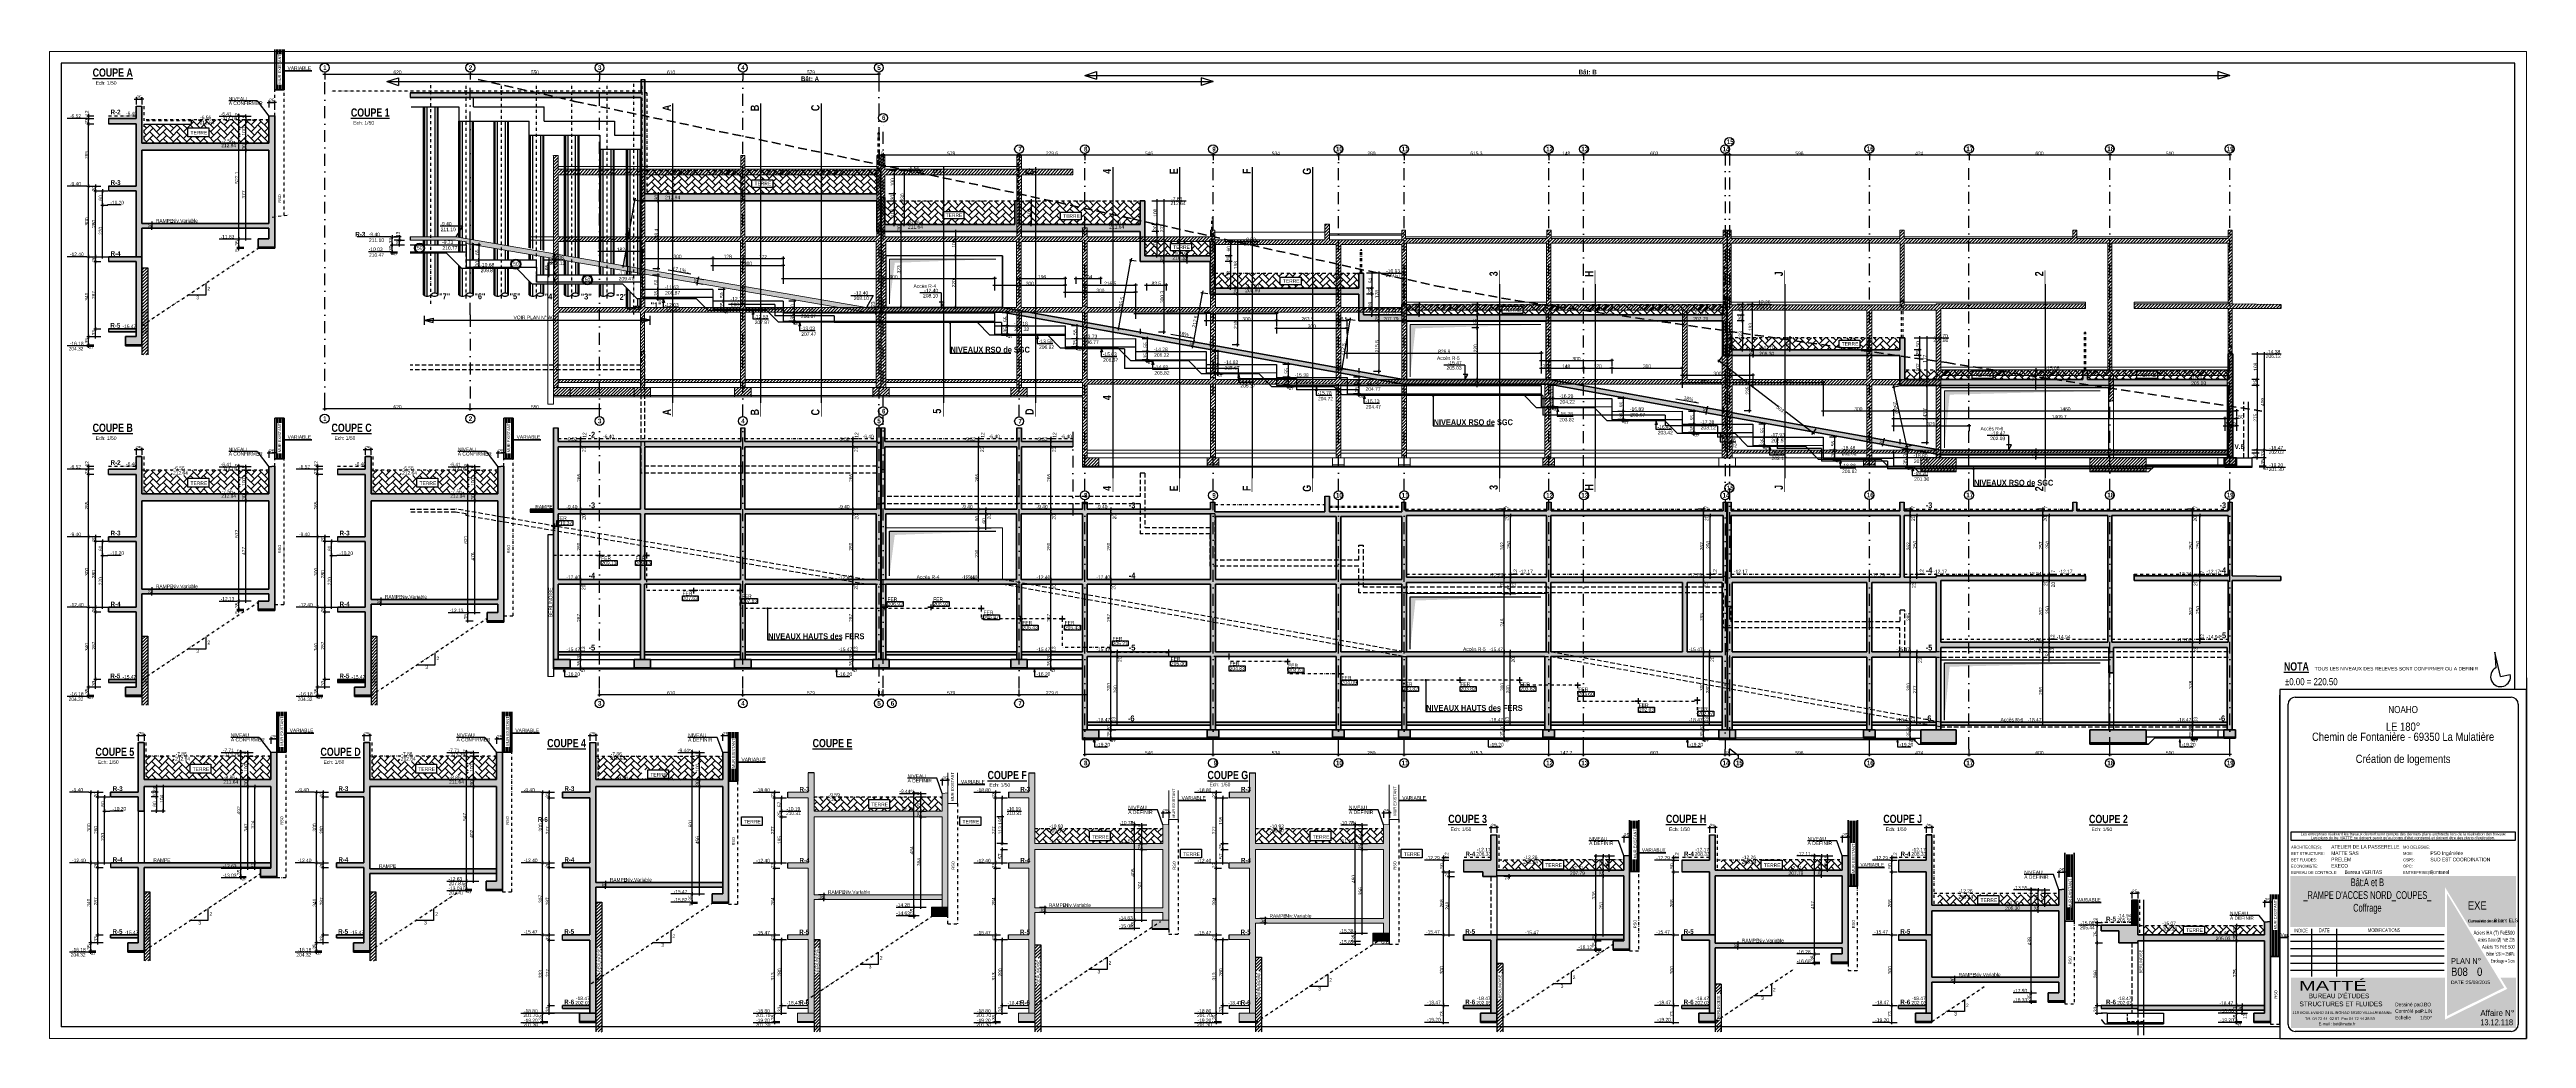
# Model space of a CAD drawing. Header units: millimetres. Extents: x -26249 to 60250, y -21218 to 23336.
# Drawn here: x 11663 to 22207, y 4553 to 8762 of the extents above; entities that cross this region are included whole.
import ezdxf
from ezdxf.enums import TextEntityAlignment as Align

# ---------------------------------------------------------------- set-up
doc = ezdxf.new("R2010")
doc.units = ezdxf.units.MM
doc.linetypes.add('CACHEX2', pattern=[19.05, 12.7, -6.35])
doc.linetypes.add('TIRETPTX2', pattern=[50.8, 25.4, -12.7, 0, -12.7])
for name, color, linetype in [('01-cartouche', 9, 'Continuous'), ('01-cartouche-cage A', 7, 'Continuous'), ('01-coupe soussol', 253, 'Continuous'), ('01_cote_gen', 4, 'Continuous'), ('01_linteaux', 2, 'Continuous'), ('01_poch_BN', 9, 'Continuous'), ('01_poch_murs', 253, 'Continuous'), ('01_texte', 230, 'Continuous'), ('AA_COTES', 2, 'Continuous')]:
    doc.layers.add(name, color=color, linetype=linetype)
doc.layers.add('01_murs_coup', color=5, linetype='Continuous', lineweight=60)
doc.layers.add('01_PIEUX', color=5, linetype='Continuous', lineweight=60)
doc.styles.add('ARIAL NA', font='ARIALN.TTF')
doc.styles.add('cartouche', font='ARIALN.TTF', dxfattribs={"width": 0.01})
doc.styles.add('impact', font='impact.ttf')
doc.styles.add('MATTE_TXT', font='arial.ttf')
doc.styles.add('STYLE2', font='ARIALN.TTF')
doc.styles.add('stylemattecart', font='ARIALN.TTF')
doc.dimstyles.new('JB50', dxfattribs={"dimscale": 0.1, "dimtxt": 150, "dimasz": 15, "dimexe": 0.1, "dimexo": 0.1, "dimgap": 0.09, "dimtad": 1, "dimdec": 1, "dimdsep": 46, "dimtxsty": 'STYLE2', "dimblk1": 'BOND_G', "dimblk2": 'BOND_D', "dimsah": 1, "dimcen": 1.5, "dimdle": 0.01, "dimse1": 1, "dimse2": 1, "dimclrd": 4, "dimclre": 2, "dimclrt": 6, "dimazin": 2, "dimtfac": 2.333333, "dimtdec": 1, "dimtix": 1, "dimtmove": 2, "dimatfit": 3, "dimldrblk": 'BOND_G', "dimfxl": 1, "dimtolj": 1, "dimtzin": 0, "dimarcsym": 0})
pattern_1 = [(45, (0, 5785.036), (3e-15, 28.73682), [60.96, -20.32]), (135, (14.368, 5799.404), (3e-15, 28.73682), [60.96, -20.32])]
pattern_2 = [(45, (11748.377, 1158.082), (-6.735192, 6.735192), [])]
pattern_3 = [(45, (-13484.1425, 11491.178), (-6.735192, 6.735192), [])]

# ---------------------------------------------------------------- blocks, each defined once
blk = doc.blocks.new('BOND_G')
at = {"layer": 'AA_COTES', "color": 0}
for p, q in [((5, 0), (-5, 0)), ((1.8, 1.8), (-1.8, -1.8)), ((0, -5), (0, 15))]:
    blk.add_line(p, q, dxfattribs=at)
blk = doc.blocks.new('BOND_D')
at = {"layer": 'AA_COTES', "color": 0}
for p, q in [((5, 0), (-5, 0)), ((-1.8, -1.8), (1.8, 1.8)), ((0, 5), (0, -15))]:
    blk.add_line(p, q, dxfattribs=at)
blk = doc.blocks.new('*D1920')
at = {"layer": '01_cote_gen', "color": 4, "lineweight": -2, "transparency": 16777216}
blk.add_line((12836, 8657), (13453, 8657), dxfattribs=at)
at = {"layer": 'Defpoints', "color": 0, "transparency": 16777216}
for p in [(12834, 8653), (13454, 8657), (13454, 8653)]:
    blk.add_point(p, dxfattribs=at)
at = {"layer": '01_cote_gen', "color": 4, "lineweight": -2, "transparency": 16777216, "xscale": 1.5, "yscale": 1.5, "zscale": 1.5, "rotation": 180}
blk.add_blockref('BOND_G', (12834, 8657), dxfattribs=at)
at = {"layer": '01_cote_gen', "color": 4, "lineweight": -2, "transparency": 16777216, "xscale": 1.5, "yscale": 1.5, "zscale": 1.5}
blk.add_blockref('BOND_D', (13454, 8657), dxfattribs=at)
at = {"layer": '01_cote_gen', "color": 6, "transparency": 16777216, "insert": (13144, 8665), "char_height": 15, "attachment_point": 5, "style": 'STYLE2'}
blk.add_mtext('\\A1;620', dxfattribs=at)
blk = doc.blocks.new('*D1921')
at = {"layer": '01_cote_gen', "color": 4, "lineweight": -2, "transparency": 16777216}
blk.add_line((13456, 8657), (14003, 8657), dxfattribs=at)
at = {"layer": 'Defpoints', "color": 0, "transparency": 16777216}
for p in [(13454, 8653), (14004, 8657), (14004, 8657)]:
    blk.add_point(p, dxfattribs=at)
at = {"layer": '01_cote_gen', "color": 4, "lineweight": -2, "transparency": 16777216, "xscale": 1.5, "yscale": 1.5, "zscale": 1.5, "rotation": 180}
blk.add_blockref('BOND_G', (13454, 8657), dxfattribs=at)
at = {"layer": '01_cote_gen', "color": 4, "lineweight": -2, "transparency": 16777216, "xscale": 1.5, "yscale": 1.5, "zscale": 1.5}
blk.add_blockref('BOND_D', (14004, 8657), dxfattribs=at)
at = {"layer": '01_cote_gen', "color": 6, "transparency": 16777216, "insert": (13729, 8665), "char_height": 15, "attachment_point": 5, "style": 'STYLE2'}
blk.add_mtext('\\A1;550', dxfattribs=at)
blk = doc.blocks.new('*D1922')
at = {"layer": '01_cote_gen', "color": 4, "lineweight": -2, "transparency": 16777216}
blk.add_line((14006, 8657), (14613, 8657), dxfattribs=at)
at = {"layer": 'Defpoints', "color": 0, "transparency": 16777216}
for p in [(14004, 8657), (14614, 8657), (14614, 8657)]:
    blk.add_point(p, dxfattribs=at)
at = {"layer": '01_cote_gen', "color": 4, "lineweight": -2, "transparency": 16777216, "xscale": 1.5, "yscale": 1.5, "zscale": 1.5, "rotation": 180}
blk.add_blockref('BOND_G', (14004, 8657), dxfattribs=at)
at = {"layer": '01_cote_gen', "color": 4, "lineweight": -2, "transparency": 16777216, "xscale": 1.5, "yscale": 1.5, "zscale": 1.5}
blk.add_blockref('BOND_D', (14614, 8657), dxfattribs=at)
at = {"layer": '01_cote_gen', "color": 6, "transparency": 16777216, "insert": (14309, 8665), "char_height": 15, "attachment_point": 5, "style": 'STYLE2'}
blk.add_mtext('\\A1;610', dxfattribs=at)
blk = doc.blocks.new('*D1923')
at = {"layer": '01_cote_gen', "color": 4, "lineweight": -2, "transparency": 16777216}
blk.add_line((15195, 8313), (15210, 8313), dxfattribs=at)
at = {"layer": 'Defpoints', "color": 0, "transparency": 16777216}
for p in [(15193, 8313), (15211, 8313), (15211, 8313)]:
    blk.add_point(p, dxfattribs=at)
at = {"layer": '01_cote_gen', "color": 4, "lineweight": -2, "transparency": 16777216, "xscale": 1.5, "yscale": 1.5, "zscale": 1.5, "rotation": 180}
blk.add_blockref('BOND_G', (15193, 8313), dxfattribs=at)
at = {"layer": '01_cote_gen', "color": 4, "lineweight": -2, "transparency": 16777216, "xscale": 1.5, "yscale": 1.5, "zscale": 1.5}
blk.add_blockref('BOND_D', (15211, 8313), dxfattribs=at)
at = {"layer": '01_cote_gen', "color": 6, "transparency": 16777216, "insert": (15202, 8320), "char_height": 15, "attachment_point": 5, "style": 'STYLE2'}
blk.add_mtext('\\A1;18', dxfattribs=at)
blk = doc.blocks.new('*D1924')
at = {"layer": '01_cote_gen', "color": 4, "lineweight": -2, "transparency": 16777216}
blk.add_line((15213, 8313), (15789, 8313), dxfattribs=at)
at = {"layer": 'Defpoints', "color": 0, "transparency": 16777216}
for p in [(15211, 8313), (15790, 8313), (15790, 8292)]:
    blk.add_point(p, dxfattribs=at)
at = {"layer": '01_cote_gen', "color": 4, "lineweight": -2, "transparency": 16777216, "xscale": 1.5, "yscale": 1.5, "zscale": 1.5, "rotation": 180}
blk.add_blockref('BOND_G', (15211, 8313), dxfattribs=at)
at = {"layer": '01_cote_gen', "color": 4, "lineweight": -2, "transparency": 16777216, "xscale": 1.5, "yscale": 1.5, "zscale": 1.5}
blk.add_blockref('BOND_D', (15790, 8313), dxfattribs=at)
at = {"layer": '01_cote_gen', "color": 6, "transparency": 16777216, "insert": (15501, 8320), "char_height": 15, "attachment_point": 5, "style": 'STYLE2'}
blk.add_mtext('\\A1;579', dxfattribs=at)
blk = doc.blocks.new('*D1925')
at = {"layer": '01_cote_gen', "color": 4, "lineweight": -2, "transparency": 16777216}
blk.add_line((15792, 8313), (16068, 8313), dxfattribs=at)
at = {"layer": 'Defpoints', "color": 0, "transparency": 16777216}
for p in [(15790, 8289), (16070, 8313), (16070, 8282)]:
    blk.add_point(p, dxfattribs=at)
at = {"layer": '01_cote_gen', "color": 4, "lineweight": -2, "transparency": 16777216, "xscale": 1.5, "yscale": 1.5, "zscale": 1.5, "rotation": 180}
blk.add_blockref('BOND_G', (15790, 8313), dxfattribs=at)
at = {"layer": '01_cote_gen', "color": 4, "lineweight": -2, "transparency": 16777216, "xscale": 1.5, "yscale": 1.5, "zscale": 1.5}
blk.add_blockref('BOND_D', (16070, 8313), dxfattribs=at)
at = {"layer": '01_cote_gen', "color": 6, "transparency": 16777216, "insert": (15930, 8320), "char_height": 15, "attachment_point": 5, "style": 'STYLE2'}
blk.add_mtext('\\A1;279.6', dxfattribs=at)
blk = doc.blocks.new('*D1926')
at = {"layer": '01_cote_gen', "color": 4, "lineweight": -2, "transparency": 16777216}
blk.add_line((16071, 8313), (16614, 8313), dxfattribs=at)
at = {"layer": 'Defpoints', "color": 0, "transparency": 16777216}
for p in [(16070, 8283), (16616, 8313), (16616, 8291)]:
    blk.add_point(p, dxfattribs=at)
at = {"layer": '01_cote_gen', "color": 4, "lineweight": -2, "transparency": 16777216, "xscale": 1.5, "yscale": 1.5, "zscale": 1.5, "rotation": 180}
blk.add_blockref('BOND_G', (16070, 8313), dxfattribs=at)
at = {"layer": '01_cote_gen', "color": 4, "lineweight": -2, "transparency": 16777216, "xscale": 1.5, "yscale": 1.5, "zscale": 1.5}
blk.add_blockref('BOND_D', (16616, 8313), dxfattribs=at)
at = {"layer": '01_cote_gen', "color": 6, "transparency": 16777216, "insert": (16343, 8320), "char_height": 15, "attachment_point": 5, "style": 'STYLE2'}
blk.add_mtext('\\A1;546', dxfattribs=at)
blk = doc.blocks.new('*D1927')
at = {"layer": '01_cote_gen', "color": 4, "lineweight": -2, "transparency": 16777216}
blk.add_line((16617, 8313), (17148, 8313), dxfattribs=at)
at = {"layer": 'Defpoints', "color": 0, "transparency": 16777216}
for p in [(16616, 8249), (17150, 8313), (17150, 8313)]:
    blk.add_point(p, dxfattribs=at)
at = {"layer": '01_cote_gen', "color": 4, "lineweight": -2, "transparency": 16777216, "xscale": 1.5, "yscale": 1.5, "zscale": 1.5, "rotation": 180}
blk.add_blockref('BOND_G', (16616, 8313), dxfattribs=at)
at = {"layer": '01_cote_gen', "color": 4, "lineweight": -2, "transparency": 16777216, "xscale": 1.5, "yscale": 1.5, "zscale": 1.5}
blk.add_blockref('BOND_D', (17150, 8313), dxfattribs=at)
at = {"layer": '01_cote_gen', "color": 6, "transparency": 16777216, "insert": (16883, 8320), "char_height": 15, "attachment_point": 5, "style": 'STYLE2'}
blk.add_mtext('\\A1;534', dxfattribs=at)
blk = doc.blocks.new('*D1928')
at = {"layer": '01_cote_gen', "color": 4, "lineweight": -2, "transparency": 16777216}
blk.add_line((17151, 8313), (17428, 8313), dxfattribs=at)
at = {"layer": 'Defpoints', "color": 0, "transparency": 16777216}
for p in [(17150, 8313), (17430, 8313), (17430, 8313)]:
    blk.add_point(p, dxfattribs=at)
at = {"layer": '01_cote_gen', "color": 4, "lineweight": -2, "transparency": 16777216, "xscale": 1.5, "yscale": 1.5, "zscale": 1.5, "rotation": 180}
blk.add_blockref('BOND_G', (17150, 8313), dxfattribs=at)
at = {"layer": '01_cote_gen', "color": 4, "lineweight": -2, "transparency": 16777216, "xscale": 1.5, "yscale": 1.5, "zscale": 1.5}
blk.add_blockref('BOND_D', (17430, 8313), dxfattribs=at)
at = {"layer": '01_cote_gen', "color": 6, "transparency": 16777216, "insert": (17290, 8320), "char_height": 15, "attachment_point": 5, "style": 'STYLE2'}
blk.add_mtext('\\A1;280', dxfattribs=at)
blk = doc.blocks.new('*D1929')
at = {"layer": '01_cote_gen', "color": 4, "lineweight": -2, "transparency": 16777216}
blk.add_line((17431, 8313), (18043, 8313), dxfattribs=at)
at = {"layer": 'Defpoints', "color": 0, "transparency": 16777216}
for p in [(17430, 8313), (18045, 8313), (18045, 7915)]:
    blk.add_point(p, dxfattribs=at)
at = {"layer": '01_cote_gen', "color": 4, "lineweight": -2, "transparency": 16777216, "xscale": 1.5, "yscale": 1.5, "zscale": 1.5, "rotation": 180}
blk.add_blockref('BOND_G', (17430, 8313), dxfattribs=at)
at = {"layer": '01_cote_gen', "color": 4, "lineweight": -2, "transparency": 16777216, "xscale": 1.5, "yscale": 1.5, "zscale": 1.5}
blk.add_blockref('BOND_D', (18045, 8313), dxfattribs=at)
at = {"layer": '01_cote_gen', "color": 6, "transparency": 16777216, "insert": (17737, 8320), "char_height": 15, "attachment_point": 5, "style": 'STYLE2'}
blk.add_mtext('\\A1;615.3', dxfattribs=at)
blk = doc.blocks.new('*D1930')
at = {"layer": '01_cote_gen', "color": 4, "lineweight": -2, "transparency": 16777216}
blk.add_line((18046, 8313), (18191, 8313), dxfattribs=at)
at = {"layer": 'Defpoints', "color": 0, "transparency": 16777216}
for p in [(18045, 8310), (18193, 8313), (18193, 8301)]:
    blk.add_point(p, dxfattribs=at)
at = {"layer": '01_cote_gen', "color": 4, "lineweight": -2, "transparency": 16777216, "xscale": 1.5, "yscale": 1.5, "zscale": 1.5, "rotation": 180}
blk.add_blockref('BOND_G', (18045, 8313), dxfattribs=at)
at = {"layer": '01_cote_gen', "color": 4, "lineweight": -2, "transparency": 16777216, "xscale": 1.5, "yscale": 1.5, "zscale": 1.5}
blk.add_blockref('BOND_D', (18193, 8313), dxfattribs=at)
at = {"layer": '01_cote_gen', "color": 6, "transparency": 16777216, "insert": (18119, 8320), "char_height": 15, "attachment_point": 5, "style": 'STYLE2'}
blk.add_mtext('\\A1;148', dxfattribs=at)
blk = doc.blocks.new('*D1931')
at = {"layer": '01_cote_gen', "color": 4, "lineweight": -2, "transparency": 16777216}
blk.add_line((18194, 8313), (18794, 8313), dxfattribs=at)
at = {"layer": 'Defpoints', "color": 0, "transparency": 16777216}
for p in [(18193, 8299), (18796, 8313), (18796, 8262)]:
    blk.add_point(p, dxfattribs=at)
at = {"layer": '01_cote_gen', "color": 4, "lineweight": -2, "transparency": 16777216, "xscale": 1.5, "yscale": 1.5, "zscale": 1.5, "rotation": 180}
blk.add_blockref('BOND_G', (18193, 8313), dxfattribs=at)
at = {"layer": '01_cote_gen', "color": 4, "lineweight": -2, "transparency": 16777216, "xscale": 1.5, "yscale": 1.5, "zscale": 1.5}
blk.add_blockref('BOND_D', (18796, 8313), dxfattribs=at)
at = {"layer": '01_cote_gen', "color": 6, "transparency": 16777216, "insert": (18494, 8320), "char_height": 15, "attachment_point": 5, "style": 'STYLE2'}
blk.add_mtext('\\A1;603', dxfattribs=at)
blk = doc.blocks.new('*D1932')
at = {"layer": '01_cote_gen', "color": 4, "lineweight": -2, "transparency": 16777216}
blk.add_line((18797, 7700), (18812, 7700), dxfattribs=at)
at = {"layer": 'Defpoints', "color": 0, "transparency": 16777216}
for p in [(18814, 7700), (18796, 7690), (18814, 7690)]:
    blk.add_point(p, dxfattribs=at)
at = {"layer": '01_cote_gen', "color": 4, "lineweight": -2, "transparency": 16777216, "xscale": 1.5, "yscale": 1.5, "zscale": 1.5, "rotation": 180}
blk.add_blockref('BOND_G', (18796, 7700), dxfattribs=at)
at = {"layer": '01_cote_gen', "color": 4, "lineweight": -2, "transparency": 16777216, "xscale": 1.5, "yscale": 1.5, "zscale": 1.5}
blk.add_blockref('BOND_D', (18814, 7700), dxfattribs=at)
at = {"layer": '01_cote_gen', "color": 6, "transparency": 16777216, "insert": (18805, 7708), "char_height": 15, "attachment_point": 5, "style": 'STYLE2'}
blk.add_mtext('\\A1;18', dxfattribs=at)
blk = doc.blocks.new('*D1933')
at = {"layer": '01_cote_gen', "color": 4, "lineweight": -2, "transparency": 16777216}
blk.add_line((18815, 8313), (19408, 8313), dxfattribs=at)
at = {"layer": 'Defpoints', "color": 0, "transparency": 16777216}
for p in [(18814, 8303), (19410, 8313), (19410, 8195)]:
    blk.add_point(p, dxfattribs=at)
at = {"layer": '01_cote_gen', "color": 4, "lineweight": -2, "transparency": 16777216, "xscale": 1.5, "yscale": 1.5, "zscale": 1.5, "rotation": 180}
blk.add_blockref('BOND_G', (18814, 8313), dxfattribs=at)
at = {"layer": '01_cote_gen', "color": 4, "lineweight": -2, "transparency": 16777216, "xscale": 1.5, "yscale": 1.5, "zscale": 1.5}
blk.add_blockref('BOND_D', (19410, 8313), dxfattribs=at)
at = {"layer": '01_cote_gen', "color": 6, "transparency": 16777216, "insert": (19112, 8320), "char_height": 15, "attachment_point": 5, "style": 'STYLE2'}
blk.add_mtext('\\A1;596', dxfattribs=at)
blk = doc.blocks.new('*D1934')
at = {"layer": '01_cote_gen', "color": 4, "lineweight": -2, "transparency": 16777216}
blk.add_line((19411, 8313), (19832, 8313), dxfattribs=at)
at = {"layer": 'Defpoints', "color": 0, "transparency": 16777216}
for p in [(19410, 8291), (19834, 8313), (19834, 8274)]:
    blk.add_point(p, dxfattribs=at)
at = {"layer": '01_cote_gen', "color": 4, "lineweight": -2, "transparency": 16777216, "xscale": 1.5, "yscale": 1.5, "zscale": 1.5, "rotation": 180}
blk.add_blockref('BOND_G', (19410, 8313), dxfattribs=at)
at = {"layer": '01_cote_gen', "color": 4, "lineweight": -2, "transparency": 16777216, "xscale": 1.5, "yscale": 1.5, "zscale": 1.5}
blk.add_blockref('BOND_D', (19834, 8313), dxfattribs=at)
at = {"layer": '01_cote_gen', "color": 6, "transparency": 16777216, "insert": (19622, 8320), "char_height": 15, "attachment_point": 5, "style": 'STYLE2'}
blk.add_mtext('\\A1;424', dxfattribs=at)
blk = doc.blocks.new('*D1935')
at = {"layer": '01_cote_gen', "color": 4, "lineweight": -2, "transparency": 16777216}
blk.add_line((19835, 8313), (20432, 8313), dxfattribs=at)
at = {"layer": 'Defpoints', "color": 0, "transparency": 16777216}
for p in [(20434, 8313), (20434, 8313), (19834, 8206)]:
    blk.add_point(p, dxfattribs=at)
at = {"layer": '01_cote_gen', "color": 4, "lineweight": -2, "transparency": 16777216, "xscale": 1.5, "yscale": 1.5, "zscale": 1.5, "rotation": 180}
blk.add_blockref('BOND_G', (19834, 8313), dxfattribs=at)
at = {"layer": '01_cote_gen', "color": 4, "lineweight": -2, "transparency": 16777216, "xscale": 1.5, "yscale": 1.5, "zscale": 1.5}
blk.add_blockref('BOND_D', (20434, 8313), dxfattribs=at)
at = {"layer": '01_cote_gen', "color": 6, "transparency": 16777216, "insert": (20134, 8320), "char_height": 15, "attachment_point": 5, "style": 'STYLE2'}
blk.add_mtext('\\A1;600', dxfattribs=at)
blk = doc.blocks.new('*D1936')
at = {"layer": '01_cote_gen', "color": 4, "lineweight": -2, "transparency": 16777216}
blk.add_line((20435, 8313), (20942, 8313), dxfattribs=at)
at = {"layer": 'Defpoints', "color": 0, "transparency": 16777216}
for p in [(20434, 8313), (20944, 8313), (20944, 8313)]:
    blk.add_point(p, dxfattribs=at)
at = {"layer": '01_cote_gen', "color": 4, "lineweight": -2, "transparency": 16777216, "xscale": 1.5, "yscale": 1.5, "zscale": 1.5, "rotation": 180}
blk.add_blockref('BOND_G', (20434, 8313), dxfattribs=at)
at = {"layer": '01_cote_gen', "color": 4, "lineweight": -2, "transparency": 16777216, "xscale": 1.5, "yscale": 1.5, "zscale": 1.5}
blk.add_blockref('BOND_D', (20944, 8313), dxfattribs=at)
at = {"layer": '01_cote_gen', "color": 6, "transparency": 16777216, "insert": (20689, 8320), "char_height": 15, "attachment_point": 5, "style": 'STYLE2'}
blk.add_mtext('\\A1;510', dxfattribs=at)
blk = doc.blocks.new('*D1937')
at = {"layer": '01_cote_gen', "color": 4, "lineweight": -2, "transparency": 16777216}
blk.add_line((14616, 8657), (15192, 8657), dxfattribs=at)
at = {"layer": 'Defpoints', "color": 0, "transparency": 16777216}
for p in [(14614, 8649), (15193, 8657), (15193, 8649)]:
    blk.add_point(p, dxfattribs=at)
at = {"layer": '01_cote_gen', "color": 4, "lineweight": -2, "transparency": 16777216, "xscale": 1.5, "yscale": 1.5, "zscale": 1.5, "rotation": 180}
blk.add_blockref('BOND_G', (14614, 8657), dxfattribs=at)
at = {"layer": '01_cote_gen', "color": 4, "lineweight": -2, "transparency": 16777216, "xscale": 1.5, "yscale": 1.5, "zscale": 1.5}
blk.add_blockref('BOND_D', (15193, 8657), dxfattribs=at)
at = {"layer": '01_cote_gen', "color": 6, "transparency": 16777216, "insert": (14904, 8665), "char_height": 15, "attachment_point": 5, "style": 'STYLE2'}
blk.add_mtext('\\A1;579', dxfattribs=at)
blk = doc.blocks.new('cartstruc')
at = {"layer": '01-cartouche-cage A', "linetype": 'Continuous'}
h = blk.add_hatch(color=9, dxfattribs=at)
h.dxf.hatch_style = 2
h.paths.add_polyline_path([(-44, 691), (-1005, 691), (-1005, 474), (-347, 474), (-347, 644), (-243, 474), (-44, 474)])
h.paths.add_polyline_path([(-951, 670), (-408, 670), (-408, 498), (-951, 498)], flags=24)
h.paths.add_polyline_path([(-224, 591), (-105, 591), (-105, 609), (-224, 609)], flags=24)
h.paths.add_polyline_path([(-225, 610), (-106, 610), (-106, 628), (-225, 628)], flags=24)
h.paths.add_polyline_path([(-226, 625), (-65, 625), (-65, 652), (-226, 652)], flags=24)
h.paths.add_polyline_path([(-226, 647), (-85, 647), (-85, 674), (-226, 674)], flags=24)
h = blk.add_hatch(color=1, dxfattribs=at)
h.dxf.hatch_style = 2
h.paths.add_polyline_path([(-338, 616), (-338, 96), (-95, 216)])
h.paths.add_polyline_path([(-319, 264), (-191, 265), (-191, 304), (-319, 302)], flags=24)
h.paths.add_polyline_path([(-327, 203), (-70, 204), (-70, 265), (-327, 264)], flags=9)
h = blk.add_hatch(color=8, dxfattribs=at)
h.dxf.hatch_style = 2
h.paths.add_polyline_path([(-45, 259), (-111, 259), (-82, 211), (-347, 80), (-347, 259), (-1003, 259), (-1003, 44), (-45, 44)])
h.paths.add_polyline_path([(-202, 89), (-60, 89), (-60, 128), (-202, 128)], flags=24)
h.paths.add_polyline_path([(-999, 201), (-638, 201), (-638, 47), (-999, 47)], flags=24)
h.paths.add_polyline_path([(-978, 193), (-435, 193), (-435, 255), (-978, 255)], flags=24)
h.paths.add_polyline_path([(-560, 136), (-505, 136), (-505, 166), (-560, 166)], flags=24)
h.paths.add_polyline_path([(-203, 50), (-57, 50), (-57, 89), (-203, 89)], flags=24)
h.paths.add_polyline_path([(-457, 55), (-402, 55), (-402, 86), (-457, 86)], flags=24)
h.paths.add_polyline_path([(-459, 93), (-404, 93), (-404, 124), (-459, 124)], flags=24)
h.paths.add_polyline_path([(-558, 55), (-499, 55), (-499, 86), (-558, 86)], flags=24)
h.paths.add_polyline_path([(-551, 94), (-498, 94), (-498, 125), (-551, 125)], flags=24)
h.paths.add_polyline_path([(-460, 172), (-408, 172), (-408, 203), (-460, 203)], flags=24)
h.paths.add_polyline_path([(-548, 175), (-501, 175), (-501, 206), (-548, 206)], flags=24)
h.paths.add_polyline_path([(-562, 214), (-499, 214), (-499, 245), (-562, 245)], flags=8)
h.paths.add_polyline_path([(-459, 213), (-411, 213), (-411, 244), (-459, 244)], flags=24)
h.paths.add_polyline_path([(-458, 133), (-405, 133), (-405, 164), (-458, 164)], flags=24)
for p, q in [((0, 1485), (-1050, 1485)), ((-1050, 1485), (-1050, 0)), ((0, 0), (0, 1485)), ((-1050, 0), (0, 0))]:
    blk.add_line(p, q, dxfattribs=at)
at = {"layer": '01-cartouche-cage A', "color": 7, "linetype": 'Continuous'}
for p, q in [((-1015, 60), (-1015, 1422)), ((-985, 1452), (-65, 1452)), ((-35, 1422), (-35, 292)), ((-35, 292), (-35, 60)), ((-65, 30), (-985, 30))]:
    blk.add_line(p, q, dxfattribs=at)
at = {"layer": '01-cartouche-cage A', "color": 7}
for p, q in [((-1002, 879), (-48, 879)), ((-1002, 842), (-1002, 879)), ((-48, 879), (-48, 842)), ((-48, 842), (-1002, 842))]:
    blk.add_line(p, q, dxfattribs=at)
at = {"layer": '01-cartouche-cage A', "color": 8}
for p, q in [((-1004, 442), (-351, 442)), ((-915, 467), (-915, 263)), ((-809, 467), (-809, 263)), ((-1004, 414), (-351, 414)), ((-1004, 383), (-351, 383)), ((-1004, 352), (-351, 352)), ((-1004, 321), (-351, 321)), ((-1004, 290), (-351, 290))]:
    blk.add_line(p, q, dxfattribs=at)
at = {"layer": '01-cartouche-cage A', "color": 7, "linetype": 'Continuous'}
for centre, start, end in [((-985, 1422), 90, 180), ((-65, 1422), 0, 90), ((-985, 60), 180, 270), ((-65, 60), 270, 0)]:
    blk.add_arc(centre, 30, start, end, dxfattribs=at)
at = {"layer": '01-cartouche-cage A', "color": 7, "style": 'stylemattecart'}
for s, p in [('Les entreprises réalisant les travaux devront tenir compte des derniers plans architecte lors de la réalisation des travaux', (-525, 870)), ("Les plans du be MATTE ne doivent servir qu'au corps d'état concerné et doivent être des plans d'exécution.", (-525, 854))]:
    blk.add_text(s, height=12, dxfattribs=at).set_placement(p, align=Align.MIDDLE_CENTER)
at = {"layer": '01-cartouche-cage A', "color": 8, "style": 'cartouche'}
for s, p in [('ARCHITECTE(S):', (-1002, 808)), ('BET STRUCTURE:', (-1002, 781)), ('BET FLUIDES:', (-1002, 754)), ('ECONOMISTE:', (-1002, 727)), ('MO DELEGUE:', (-525, 808)), ('MOE:', (-525, 781)), ('CSPS:', (-525, 754)), ('OPC:', (-525, 727)), ('BUREAU DE CONTROLE:', (-1002, 700)), ('ENTREPRISE(S):', (-525, 700))]:
    blk.add_text(s, height=12, dxfattribs=at).set_placement(p)
at = {"layer": '01-cartouche-cage A', "color": 7, "style": 'stylemattecart'}
for s, height, width, p, p2 in [('INDICE', 16, 0.941138, (-989, 451), (-930, 451)), ('DATE', 16, 0.922192, (-883, 452), (-838, 452)), ('MODIFICATIONS', 16, 0.943218, (-675, 453), (-537, 453)), ('Aciers HA (T) FeE500', 16, 0.978863, (-225, 442), (-50, 442)), ('Aciers Doux (Ø) FeE 235', 16, 0.76709, (-207, 412), (-50, 412)), ('Aciers TS FeE 500', 16, 0.901377, (-189, 382), (-50, 382)), ('Béton fc28 >= 25MPa', 16, 0.678142, (-170, 352), (-50, 352)), ('Enrobage = 3 cm', 16, 0.726904, (-152, 322), (-50, 322)), ('Affaire N°', 25, 1.15762, (-196, 96), (-51, 96))]:
    blk.add_text(s, height=height, dxfattribs=dict(at, width=width)).set_placement(p, p2, align=Align.FIT)
for s, height, p in [('Contrainte de sol:', 12, (-250, 494)), ('Contrainte sur le sol:', 12, (-247, 494)), ('119 BOULEVARD STALINGRAD 69100 VILLEURBANNE', 12, (-996, 104)), ('Contrôlé par :', 15, (-559, 109)), ('Dessiné par :', 15, (-559, 137)), ('Tél. 04 72 44  02 87  Fax 04 72 44 26 59', 12, (-943, 78)), ('E-mail : bet@matte.fr', 12, (-884, 56)), ('Echelle         :', 15, (-559, 81))]:
    blk.add_text(s, height=height, dxfattribs=at).set_placement(p)
at = {"layer": '01-cartouche-cage A', "color": 255, "style": 'stylemattecart'}
for s, height, p in [('PLAN N°', 25, (-321, 317)), ('DATE :', 15, (-321, 231)), ('STRUCTURES ET FLUIDES', 20, (-966, 137)), ("BUREAU D'ÉTUDES", 20, (-927, 171))]:
    blk.add_text(s, height=height, dxfattribs=at).set_placement(p)
at = {"layer": '01-cartouche-cage A', "color": 255, "style": 'stylemattecart', "width": 1.812358}
blk.add_text('MATTÉ', height=41, dxfattribs=at).set_placement((-968, 204), (-680, 204), align=Align.FIT)
at = {"layer": '01-cartouche-cage A', "color": 7, "style": 'stylemattecart'}
for tag, height, p in [('NOMCLIENT', 30, (-525, 1400)), ('ADRESSE1CLIENT', 25, (-525, 1327)), ('ADRESSE2CLIENT', 25, (-525, 1284)), ('NOMAFFAIRE1', 45, (-525, 1190)), ('NOMAFFAIRE2', 45, (-525, 1110)), ('NOMAFFAIRE3', 45, (-525, 1032)), ('ADRESSE1AFFAIRE', 20, (-525, 943)), ('ADRESSE2AFFAIRE', 20, (-525, 909)), ('INDICE-A', 15, (-959, 428)), ('DATE-A', 15, (-862, 428)), ('INDICE-C', 15, (-959, 369)), ('INDICE-D', 15, (-959, 338)), ('INDICE-B', 15, (-959, 400)), ('DATE-B', 15, (-862, 400)), ('DATE-C', 15, (-862, 369)), ('DATE-D', 15, (-862, 338)), ('INDICE-E', 15, (-959, 307)), ('INDICE-F', 15, (-959, 276)), ('DATE-E', 15, (-862, 307)), ('DATE-F', 15, (-862, 276))]:
    blk.add_attdef(tag, text='', height=height, dxfattribs=at).set_placement(p, align=Align.MIDDLE_CENTER)
for tag, height, p in [('NOMARCHI', 15, (-831, 803)), ('BETSTRUCTURE', 15, (-831, 777)), ('BETFLUIDES', 15, (-831, 749)), ('ECONOMISTE', 15, (-831, 723)), ('MODEL', 15, (-409, 803)), ('MOE', 15, (-409, 777)), ('CSPS', 15, (-409, 749)), ('OPC', 15, (-409, 723)), ('BDC', 15, (-831, 696)), ('NOMENTREPRISE', 15, (-409, 696)), ('NUMBAT', 27, (-250, 615)), ('PHASE', 35, (-250, 538)), ('CONT-SOL', 12, (-139, 490)), ('NOMDESS', 15, (-452, 132)), ('NOMING', 15, (-452, 104)), ('ECH', 15, (-452, 76)), ('NUMAFF', 25, (-196, 49))]:
    blk.add_attdef(tag, text='', height=height, dxfattribs=at).set_placement(p, align=Align.BOTTOM_LEFT)
at = {"layer": '01-cartouche-cage A', "color": 7, "style": 'stylemattecart', "width": 0.8}
for tag, p in [('TITRTEPLAN1', (-677, 665)), ('TITRTEPLAN2', (-677, 610)), ('TITRTEPLAN3', (-677, 556)), ('TITRTEPLAN4', (-677, 501))]:
    blk.add_attdef(tag, text='', height=33, dxfattribs=at).set_placement(p, align=Align.MIDDLE_CENTER)
at = {"layer": '01-cartouche-cage A', "color": 7, "style": 'stylemattecart'}
for tag, p in [('MODIF-A', (-803, 428)), ('MODIF-B', (-803, 400)), ('MODIF-C', (-803, 369)), ('MODIF-D', (-803, 338)), ('MODIF-E', (-803, 307)), ('MODIF-F', (-803, 276))]:
    blk.add_attdef(tag, text='', height=15, dxfattribs=at).set_placement(p, align=Align.MIDDLE_LEFT)
at = {"layer": '01-cartouche-cage A', "color": 255, "style": 'stylemattecart'}
for tag, height, p in [('N°P', 35, (-321, 256)), ('DATEPLAN', 15, (-258, 227)), ('IP', 35, (-210, 256))]:
    blk.add_attdef(tag, text='', height=height, dxfattribs=at).set_placement(p, align=Align.BOTTOM_LEFT)
blk = doc.blocks.new('*D2020')
at = {"layer": '01_cote_gen', "color": 4, "lineweight": -2, "ltscale": 3, "transparency": 16777216}
blk.add_line((13490, 7930), (13490, 7868), dxfattribs=at)
at = {"layer": 'Defpoints', "color": 0, "ltscale": 3, "transparency": 16777216}
for p in [(13436, 7931), (13478, 7866), (13490, 7866)]:
    blk.add_point(p, dxfattribs=at)
at = {"layer": '01_cote_gen', "color": 4, "lineweight": -2, "ltscale": 3, "transparency": 16777216, "xscale": 1.5, "yscale": 1.5, "zscale": 1.5}
for name, p, rotation in [('BOND_G', (13490, 7931), 90), ('BOND_D', (13490, 7866), 270)]:
    blk.add_blockref(name, p, dxfattribs=dict(at, rotation=rotation))
at = {"layer": '01_cote_gen', "color": 6, "ltscale": 3, "transparency": 16777216, "insert": (13483, 7899), "char_height": 15, "attachment_point": 5, "rotation": 90, "style": 'STYLE2'}
blk.add_mtext('\\A1;65', dxfattribs=at)
blk = doc.blocks.new('*D1938')
at = {"layer": '01_cote_gen', "color": 4, "lineweight": -2, "ltscale": 3, "transparency": 16777216}
blk.add_line((13122, 7903), (13122, 7930), dxfattribs=at)
at = {"layer": 'Defpoints', "color": 0, "ltscale": 3, "transparency": 16777216}
for p in [(13122, 7931), (13154, 7931), (13154, 7901)]:
    blk.add_point(p, dxfattribs=at)
at = {"layer": '01_cote_gen', "color": 4, "lineweight": -2, "ltscale": 3, "transparency": 16777216, "xscale": 1.5, "yscale": 1.5, "zscale": 1.5}
for name, p, rotation in [('BOND_D', (13122, 7931), 90), ('BOND_G', (13122, 7901), 270)]:
    blk.add_blockref(name, p, dxfattribs=dict(at, rotation=rotation))
at = {"layer": '01_cote_gen', "color": 6, "ltscale": 3, "transparency": 16777216, "insert": (13115, 7916), "char_height": 15, "attachment_point": 5, "rotation": 90, "style": 'STYLE2'}
blk.add_mtext('\\A1;30', dxfattribs=at)
blk = doc.blocks.new('*D1939')
at = {"layer": '01_cote_gen', "color": 4, "lineweight": -2, "ltscale": 3, "transparency": 16777216}
blk.add_line((13122, 7933), (13122, 7963), dxfattribs=at)
at = {"layer": 'Defpoints', "color": 0, "ltscale": 3, "transparency": 16777216}
for p in [(13122, 7964), (13164, 7964), (13164, 7931)]:
    blk.add_point(p, dxfattribs=at)
at = {"layer": '01_cote_gen', "color": 4, "lineweight": -2, "ltscale": 3, "transparency": 16777216, "xscale": 1.5, "yscale": 1.5, "zscale": 1.5}
for name, p, rotation in [('BOND_D', (13122, 7964), 90), ('BOND_G', (13122, 7931), 270)]:
    blk.add_blockref(name, p, dxfattribs=dict(at, rotation=rotation))
at = {"layer": '01_cote_gen', "color": 6, "ltscale": 3, "transparency": 16777216, "insert": (13115, 7948), "char_height": 15, "attachment_point": 5, "rotation": 90, "style": 'STYLE2'}
blk.add_mtext('\\A1;33', dxfattribs=at)
blk = doc.blocks.new('*D1940')
at = {"layer": '01_cote_gen', "color": 4, "lineweight": -2, "ltscale": 3, "transparency": 16777216}
blk.add_line((13152, 7963), (13152, 7953), dxfattribs=at)
at = {"layer": 'Defpoints', "color": 0, "ltscale": 3, "transparency": 16777216}
for p in [(13152, 7951), (13202, 7964), (13202, 7951)]:
    blk.add_point(p, dxfattribs=at)
at = {"layer": '01_cote_gen', "color": 4, "lineweight": -2, "ltscale": 3, "transparency": 16777216, "xscale": 1.5, "yscale": 1.5, "zscale": 1.5}
for name, p, rotation in [('BOND_G', (13152, 7964), 90), ('BOND_D', (13152, 7951), 270)]:
    blk.add_blockref(name, p, dxfattribs=dict(at, rotation=rotation))
at = {"layer": '01_cote_gen', "color": 6, "ltscale": 3, "transparency": 16777216, "insert": (13145, 7975), "char_height": 15, "attachment_point": 5, "rotation": 90, "style": 'STYLE2'}
blk.add_mtext('\\A1;13', dxfattribs=at)
blk = doc.blocks.new('*D2021')
at = {"layer": '01_cote_gen', "color": 4, "lineweight": -2, "ltscale": 3, "transparency": 16777216}
blk.add_line((13152, 7933), (13152, 7950), dxfattribs=at)
at = {"layer": 'Defpoints', "color": 0, "ltscale": 3, "transparency": 16777216}
for p in [(13152, 7951), (13202, 7951), (13202, 7931)]:
    blk.add_point(p, dxfattribs=at)
at = {"layer": '01_cote_gen', "color": 4, "lineweight": -2, "ltscale": 3, "transparency": 16777216, "xscale": 1.5, "yscale": 1.5, "zscale": 1.5}
for name, p, rotation in [('BOND_D', (13152, 7951), 90), ('BOND_G', (13152, 7931), 270)]:
    blk.add_blockref(name, p, dxfattribs=dict(at, rotation=rotation))
at = {"layer": '01_cote_gen', "color": 6, "ltscale": 3, "transparency": 16777216, "insert": (13145, 7941), "char_height": 15, "attachment_point": 5, "rotation": 90, "style": 'STYLE2'}
blk.add_mtext('\\A1;20', dxfattribs=at)
blk = doc.blocks.new('*D2022')
at = {"layer": '01_cote_gen', "color": 4, "lineweight": -2, "ltscale": 3, "transparency": 16777216}
blk.add_line((13122, 7898), (13122, 7900), dxfattribs=at)
at = {"layer": 'Defpoints', "color": 0, "ltscale": 3, "transparency": 16777216}
for p in [(13122, 7901), (13198, 7901), (13198, 7896)]:
    blk.add_point(p, dxfattribs=at)
at = {"layer": '01_cote_gen', "color": 4, "lineweight": -2, "ltscale": 3, "transparency": 16777216, "xscale": 1.5, "yscale": 1.5, "zscale": 1.5}
for name, p, rotation in [('BOND_D', (13122, 7901), 90), ('BOND_G', (13122, 7896), 270)]:
    blk.add_blockref(name, p, dxfattribs=dict(at, rotation=rotation))
at = {"layer": '01_cote_gen', "color": 6, "ltscale": 3, "transparency": 16777216, "insert": (13132, 7891), "char_height": 15, "attachment_point": 5, "rotation": 90, "style": 'STYLE2'}
blk.add_mtext('\\A1;5', dxfattribs=at)
blk = doc.blocks.new('*D1941')
at = {"layer": '01_cote_gen', "color": 4, "lineweight": -2, "ltscale": 3, "transparency": 16777216}
blk.add_line((13490, 7865), (13490, 7838), dxfattribs=at)
at = {"layer": 'Defpoints', "color": 0, "ltscale": 3, "transparency": 16777216}
for p in [(13490, 7836), (13502, 7836), (13507, 7866)]:
    blk.add_point(p, dxfattribs=at)
at = {"layer": '01_cote_gen', "color": 4, "lineweight": -2, "ltscale": 3, "transparency": 16777216, "xscale": 1.5, "yscale": 1.5, "zscale": 1.5}
for name, p, rotation in [('BOND_G', (13490, 7866), 90), ('BOND_D', (13490, 7836), 270)]:
    blk.add_blockref(name, p, dxfattribs=dict(at, rotation=rotation))
at = {"layer": '01_cote_gen', "color": 6, "ltscale": 3, "transparency": 16777216, "insert": (13483, 7851), "char_height": 15, "attachment_point": 5, "rotation": 90, "style": 'STYLE2'}
blk.add_mtext('\\A1;30', dxfattribs=at)
blk = doc.blocks.new('*D2023')
at = {"layer": '01_cote_gen', "color": 4, "lineweight": -2, "transparency": 16777216}
blk.add_line((20942, 5762), (20435, 5762), dxfattribs=at)
at = {"layer": 'Defpoints', "color": 0, "transparency": 16777216}
for p in [(20434, 5801), (20944, 5801), (20434, 5762)]:
    blk.add_point(p, dxfattribs=at)
at = {"layer": '01_cote_gen', "color": 4, "lineweight": -2, "transparency": 16777216, "xscale": 1.5, "yscale": 1.5, "zscale": 1.5, "rotation": 180}
blk.add_blockref('BOND_D', (20434, 5762), dxfattribs=at)
at = {"layer": '01_cote_gen', "color": 4, "lineweight": -2, "transparency": 16777216, "xscale": 1.5, "yscale": 1.5, "zscale": 1.5}
blk.add_blockref('BOND_G', (20944, 5762), dxfattribs=at)
at = {"layer": '01_cote_gen', "color": 6, "transparency": 16777216, "insert": (20689, 5769), "char_height": 15, "attachment_point": 5, "style": 'STYLE2'}
blk.add_mtext('\\A1;510', dxfattribs=at)
blk = doc.blocks.new('*D2024')
at = {"layer": '01_cote_gen', "color": 4, "lineweight": -2, "transparency": 16777216}
blk.add_line((20432, 5762), (19835, 5762), dxfattribs=at)
at = {"layer": 'Defpoints', "color": 0, "transparency": 16777216}
for p in [(20434, 5801), (19834, 5762), (19834, 5762)]:
    blk.add_point(p, dxfattribs=at)
at = {"layer": '01_cote_gen', "color": 4, "lineweight": -2, "transparency": 16777216, "xscale": 1.5, "yscale": 1.5, "zscale": 1.5, "rotation": 180}
blk.add_blockref('BOND_D', (19834, 5762), dxfattribs=at)
at = {"layer": '01_cote_gen', "color": 4, "lineweight": -2, "transparency": 16777216, "xscale": 1.5, "yscale": 1.5, "zscale": 1.5}
blk.add_blockref('BOND_G', (20434, 5762), dxfattribs=at)
at = {"layer": '01_cote_gen', "color": 6, "transparency": 16777216, "insert": (20134, 5769), "char_height": 15, "attachment_point": 5, "style": 'STYLE2'}
blk.add_mtext('\\A1;600', dxfattribs=at)
blk = doc.blocks.new('*D2025')
at = {"layer": '01_cote_gen', "color": 4, "lineweight": -2, "transparency": 16777216}
blk.add_line((19832, 5762), (19411, 5762), dxfattribs=at)
at = {"layer": 'Defpoints', "color": 0, "transparency": 16777216}
for p in [(19410, 5762), (19410, 5762), (19834, 5762)]:
    blk.add_point(p, dxfattribs=at)
at = {"layer": '01_cote_gen', "color": 4, "lineweight": -2, "transparency": 16777216, "xscale": 1.5, "yscale": 1.5, "zscale": 1.5, "rotation": 180}
blk.add_blockref('BOND_D', (19410, 5762), dxfattribs=at)
at = {"layer": '01_cote_gen', "color": 4, "lineweight": -2, "transparency": 16777216, "xscale": 1.5, "yscale": 1.5, "zscale": 1.5}
blk.add_blockref('BOND_G', (19834, 5762), dxfattribs=at)
at = {"layer": '01_cote_gen', "color": 6, "transparency": 16777216, "insert": (19622, 5769), "char_height": 15, "attachment_point": 5, "style": 'STYLE2'}
blk.add_mtext('\\A1;424', dxfattribs=at)
blk = doc.blocks.new('*D2026')
at = {"layer": '01_cote_gen', "color": 4, "lineweight": -2, "transparency": 16777216}
blk.add_line((19408, 5762), (18815, 5762), dxfattribs=at)
at = {"layer": 'Defpoints', "color": 0, "transparency": 16777216}
for p in [(18814, 5787), (18814, 5762), (19410, 5762)]:
    blk.add_point(p, dxfattribs=at)
at = {"layer": '01_cote_gen', "color": 4, "lineweight": -2, "transparency": 16777216, "xscale": 1.5, "yscale": 1.5, "zscale": 1.5, "rotation": 180}
blk.add_blockref('BOND_D', (18814, 5762), dxfattribs=at)
at = {"layer": '01_cote_gen', "color": 4, "lineweight": -2, "transparency": 16777216, "xscale": 1.5, "yscale": 1.5, "zscale": 1.5}
blk.add_blockref('BOND_G', (19410, 5762), dxfattribs=at)
at = {"layer": '01_cote_gen', "color": 6, "transparency": 16777216, "insert": (19112, 5769), "char_height": 15, "attachment_point": 5, "style": 'STYLE2'}
blk.add_mtext('\\A1;596', dxfattribs=at)
blk = doc.blocks.new('*D2027')
at = {"layer": '01_cote_gen', "color": 4, "lineweight": -2, "transparency": 16777216}
blk.add_line((18812, 5762), (18797, 5762), dxfattribs=at)
at = {"layer": 'Defpoints', "color": 0, "transparency": 16777216}
for p in [(18796, 5829), (18796, 5762), (18814, 5787)]:
    blk.add_point(p, dxfattribs=at)
at = {"layer": '01_cote_gen', "color": 4, "lineweight": -2, "transparency": 16777216, "xscale": 1.5, "yscale": 1.5, "zscale": 1.5, "rotation": 180}
blk.add_blockref('BOND_D', (18796, 5762), dxfattribs=at)
at = {"layer": '01_cote_gen', "color": 4, "lineweight": -2, "transparency": 16777216, "xscale": 1.5, "yscale": 1.5, "zscale": 1.5}
blk.add_blockref('BOND_G', (18814, 5762), dxfattribs=at)
at = {"layer": '01_cote_gen', "color": 6, "transparency": 16777216, "insert": (18805, 5769), "char_height": 15, "attachment_point": 5, "style": 'STYLE2'}
blk.add_mtext('\\A1;18', dxfattribs=at)
blk = doc.blocks.new('*D2028')
at = {"layer": '01_cote_gen', "color": 4, "lineweight": -2, "transparency": 16777216}
blk.add_line((18794, 5762), (18194, 5762), dxfattribs=at)
at = {"layer": 'Defpoints', "color": 0, "transparency": 16777216}
for p in [(18193, 5845), (18796, 5829), (18193, 5762)]:
    blk.add_point(p, dxfattribs=at)
at = {"layer": '01_cote_gen', "color": 4, "lineweight": -2, "transparency": 16777216, "xscale": 1.5, "yscale": 1.5, "zscale": 1.5, "rotation": 180}
blk.add_blockref('BOND_D', (18193, 5762), dxfattribs=at)
at = {"layer": '01_cote_gen', "color": 4, "lineweight": -2, "transparency": 16777216, "xscale": 1.5, "yscale": 1.5, "zscale": 1.5}
blk.add_blockref('BOND_G', (18796, 5762), dxfattribs=at)
at = {"layer": '01_cote_gen', "color": 6, "transparency": 16777216, "insert": (18494, 5769), "char_height": 15, "attachment_point": 5, "style": 'STYLE2'}
blk.add_mtext('\\A1;603', dxfattribs=at)
blk = doc.blocks.new('*D2029')
at = {"layer": '01_cote_gen', "color": 4, "lineweight": -2, "transparency": 16777216}
blk.add_line((18191, 5762), (18046, 5762), dxfattribs=at)
at = {"layer": 'Defpoints', "color": 0, "transparency": 16777216}
for p in [(18045, 5851), (18193, 5845), (18045, 5762)]:
    blk.add_point(p, dxfattribs=at)
at = {"layer": '01_cote_gen', "color": 4, "lineweight": -2, "transparency": 16777216, "xscale": 1.5, "yscale": 1.5, "zscale": 1.5, "rotation": 180}
blk.add_blockref('BOND_D', (18045, 5762), dxfattribs=at)
at = {"layer": '01_cote_gen', "color": 4, "lineweight": -2, "transparency": 16777216, "xscale": 1.5, "yscale": 1.5, "zscale": 1.5}
blk.add_blockref('BOND_G', (18193, 5762), dxfattribs=at)
at = {"layer": '01_cote_gen', "color": 6, "transparency": 16777216, "insert": (18119, 5769), "char_height": 15, "attachment_point": 5, "style": 'STYLE2'}
blk.add_mtext('\\A1;147.7', dxfattribs=at)
blk = doc.blocks.new('*D2030')
at = {"layer": '01_cote_gen', "color": 4, "lineweight": -2, "transparency": 16777216}
blk.add_line((18043, 5762), (17431, 5762), dxfattribs=at)
at = {"layer": 'Defpoints', "color": 0, "transparency": 16777216}
for p in [(17430, 5826), (18045, 5851), (17430, 5762)]:
    blk.add_point(p, dxfattribs=at)
at = {"layer": '01_cote_gen', "color": 4, "lineweight": -2, "transparency": 16777216, "xscale": 1.5, "yscale": 1.5, "zscale": 1.5, "rotation": 180}
blk.add_blockref('BOND_D', (17430, 5762), dxfattribs=at)
at = {"layer": '01_cote_gen', "color": 4, "lineweight": -2, "transparency": 16777216, "xscale": 1.5, "yscale": 1.5, "zscale": 1.5}
blk.add_blockref('BOND_G', (18045, 5762), dxfattribs=at)
at = {"layer": '01_cote_gen', "color": 6, "transparency": 16777216, "insert": (17737, 5769), "char_height": 15, "attachment_point": 5, "style": 'STYLE2'}
blk.add_mtext('\\A1;615.3', dxfattribs=at)
blk = doc.blocks.new('*D2031')
at = {"layer": '01_cote_gen', "color": 4, "lineweight": -2, "transparency": 16777216}
blk.add_line((17428, 5762), (17151, 5762), dxfattribs=at)
at = {"layer": 'Defpoints', "color": 0, "transparency": 16777216}
for p in [(17150, 5862), (17430, 5826), (17150, 5762)]:
    blk.add_point(p, dxfattribs=at)
at = {"layer": '01_cote_gen', "color": 4, "lineweight": -2, "transparency": 16777216, "xscale": 1.5, "yscale": 1.5, "zscale": 1.5, "rotation": 180}
blk.add_blockref('BOND_D', (17150, 5762), dxfattribs=at)
at = {"layer": '01_cote_gen', "color": 4, "lineweight": -2, "transparency": 16777216, "xscale": 1.5, "yscale": 1.5, "zscale": 1.5}
blk.add_blockref('BOND_G', (17430, 5762), dxfattribs=at)
at = {"layer": '01_cote_gen', "color": 6, "transparency": 16777216, "insert": (17290, 5769), "char_height": 15, "attachment_point": 5, "style": 'STYLE2'}
blk.add_mtext('\\A1;280', dxfattribs=at)
blk = doc.blocks.new('*D2032')
at = {"layer": '01_cote_gen', "color": 4, "lineweight": -2, "transparency": 16777216}
blk.add_line((17148, 5762), (16617, 5762), dxfattribs=at)
at = {"layer": 'Defpoints', "color": 0, "transparency": 16777216}
for p in [(16616, 5836), (17150, 5862), (16616, 5762)]:
    blk.add_point(p, dxfattribs=at)
at = {"layer": '01_cote_gen', "color": 4, "lineweight": -2, "transparency": 16777216, "xscale": 1.5, "yscale": 1.5, "zscale": 1.5, "rotation": 180}
blk.add_blockref('BOND_D', (16616, 5762), dxfattribs=at)
at = {"layer": '01_cote_gen', "color": 4, "lineweight": -2, "transparency": 16777216, "xscale": 1.5, "yscale": 1.5, "zscale": 1.5}
blk.add_blockref('BOND_G', (17150, 5762), dxfattribs=at)
at = {"layer": '01_cote_gen', "color": 6, "transparency": 16777216, "insert": (16883, 5769), "char_height": 15, "attachment_point": 5, "style": 'STYLE2'}
blk.add_mtext('\\A1;534', dxfattribs=at)
blk = doc.blocks.new('*D1942')
at = {"layer": '01_cote_gen', "color": 4, "lineweight": -2, "transparency": 16777216}
blk.add_line((16614, 5762), (16071, 5762), dxfattribs=at)
at = {"layer": 'Defpoints', "color": 0, "transparency": 16777216}
for p in [(16070, 5836), (16616, 5891), (16070, 5762)]:
    blk.add_point(p, dxfattribs=at)
at = {"layer": '01_cote_gen', "color": 4, "lineweight": -2, "transparency": 16777216, "xscale": 1.5, "yscale": 1.5, "zscale": 1.5, "rotation": 180}
blk.add_blockref('BOND_D', (16070, 5762), dxfattribs=at)
at = {"layer": '01_cote_gen', "color": 4, "lineweight": -2, "transparency": 16777216, "xscale": 1.5, "yscale": 1.5, "zscale": 1.5}
blk.add_blockref('BOND_G', (16616, 5762), dxfattribs=at)
at = {"layer": '01_cote_gen', "color": 6, "transparency": 16777216, "insert": (16343, 5769), "char_height": 15, "attachment_point": 5, "style": 'STYLE2'}
blk.add_mtext('\\A1;546', dxfattribs=at)
blk = doc.blocks.new('*D1943')
at = {"layer": '01_cote_gen', "color": 4, "lineweight": -2, "transparency": 16777216}
blk.add_line((16068, 6016), (15792, 6016), dxfattribs=at)
at = {"layer": 'Defpoints', "color": 0, "transparency": 16777216}
for p in [(15790, 6122), (16070, 6118), (15790, 6016)]:
    blk.add_point(p, dxfattribs=at)
at = {"layer": '01_cote_gen', "color": 4, "lineweight": -2, "transparency": 16777216, "xscale": 1.5, "yscale": 1.5, "zscale": 1.5, "rotation": 180}
blk.add_blockref('BOND_D', (15790, 6016), dxfattribs=at)
at = {"layer": '01_cote_gen', "color": 4, "lineweight": -2, "transparency": 16777216, "xscale": 1.5, "yscale": 1.5, "zscale": 1.5}
blk.add_blockref('BOND_G', (16070, 6016), dxfattribs=at)
at = {"layer": '01_cote_gen', "color": 6, "transparency": 16777216, "insert": (15930, 6024), "char_height": 15, "attachment_point": 5, "style": 'STYLE2'}
blk.add_mtext('\\A1;279.6', dxfattribs=at)
blk = doc.blocks.new('*D1944')
at = {"layer": '01_cote_gen', "color": 4, "lineweight": -2, "transparency": 16777216}
blk.add_line((15789, 6016), (15213, 6016), dxfattribs=at)
at = {"layer": 'Defpoints', "color": 0, "transparency": 16777216}
for p in [(15211, 6178), (15211, 6016), (15790, 6108)]:
    blk.add_point(p, dxfattribs=at)
at = {"layer": '01_cote_gen', "color": 4, "lineweight": -2, "transparency": 16777216, "xscale": 1.5, "yscale": 1.5, "zscale": 1.5, "rotation": 180}
blk.add_blockref('BOND_D', (15211, 6016), dxfattribs=at)
at = {"layer": '01_cote_gen', "color": 4, "lineweight": -2, "transparency": 16777216, "xscale": 1.5, "yscale": 1.5, "zscale": 1.5}
blk.add_blockref('BOND_G', (15790, 6016), dxfattribs=at)
at = {"layer": '01_cote_gen', "color": 6, "transparency": 16777216, "insert": (15501, 6024), "char_height": 15, "attachment_point": 5, "style": 'STYLE2'}
blk.add_mtext('\\A1;579', dxfattribs=at)
blk = doc.blocks.new('*D2033')
at = {"layer": '01_cote_gen', "color": 4, "lineweight": -2, "transparency": 16777216}
blk.add_line((15210, 6016), (15195, 6016), dxfattribs=at)
at = {"layer": 'Defpoints', "color": 0, "transparency": 16777216}
for p in [(15193, 6108), (15193, 6016), (15211, 6108)]:
    blk.add_point(p, dxfattribs=at)
at = {"layer": '01_cote_gen', "color": 4, "lineweight": -2, "transparency": 16777216, "xscale": 1.5, "yscale": 1.5, "zscale": 1.5, "rotation": 180}
blk.add_blockref('BOND_D', (15193, 6016), dxfattribs=at)
at = {"layer": '01_cote_gen', "color": 4, "lineweight": -2, "transparency": 16777216, "xscale": 1.5, "yscale": 1.5, "zscale": 1.5}
blk.add_blockref('BOND_G', (15211, 6016), dxfattribs=at)
at = {"layer": '01_cote_gen', "color": 6, "transparency": 16777216, "insert": (15202, 6024), "char_height": 15, "attachment_point": 5, "style": 'STYLE2'}
blk.add_mtext('\\A1;18', dxfattribs=at)
blk = doc.blocks.new('*D2034')
at = {"layer": '01_cote_gen', "color": 4, "lineweight": -2, "transparency": 16777216}
blk.add_line((15192, 6016), (14616, 6016), dxfattribs=at)
at = {"layer": 'Defpoints', "color": 0, "transparency": 16777216}
for p in [(14614, 6104), (14614, 6016), (15193, 6108)]:
    blk.add_point(p, dxfattribs=at)
at = {"layer": '01_cote_gen', "color": 4, "lineweight": -2, "transparency": 16777216, "xscale": 1.5, "yscale": 1.5, "zscale": 1.5, "rotation": 180}
blk.add_blockref('BOND_D', (14614, 6016), dxfattribs=at)
at = {"layer": '01_cote_gen', "color": 4, "lineweight": -2, "transparency": 16777216, "xscale": 1.5, "yscale": 1.5, "zscale": 1.5}
blk.add_blockref('BOND_G', (15193, 6016), dxfattribs=at)
at = {"layer": '01_cote_gen', "color": 6, "transparency": 16777216, "insert": (14904, 6024), "char_height": 15, "attachment_point": 5, "style": 'STYLE2'}
blk.add_mtext('\\A1;579', dxfattribs=at)
blk = doc.blocks.new('*D2035')
at = {"layer": '01_cote_gen', "color": 4, "lineweight": -2, "transparency": 16777216}
blk.add_line((14613, 6016), (14006, 6016), dxfattribs=at)
at = {"layer": 'Defpoints', "color": 0, "transparency": 16777216}
for p in [(14004, 6104), (14004, 6016), (14614, 6104)]:
    blk.add_point(p, dxfattribs=at)
at = {"layer": '01_cote_gen', "color": 4, "lineweight": -2, "transparency": 16777216, "xscale": 1.5, "yscale": 1.5, "zscale": 1.5, "rotation": 180}
blk.add_blockref('BOND_D', (14004, 6016), dxfattribs=at)
at = {"layer": '01_cote_gen', "color": 4, "lineweight": -2, "transparency": 16777216, "xscale": 1.5, "yscale": 1.5, "zscale": 1.5}
blk.add_blockref('BOND_G', (14614, 6016), dxfattribs=at)
at = {"layer": '01_cote_gen', "color": 6, "transparency": 16777216, "insert": (14309, 6024), "char_height": 15, "attachment_point": 5, "style": 'STYLE2'}
blk.add_mtext('\\A1;610', dxfattribs=at)
blk = doc.blocks.new('*D2036')
at = {"layer": '01_cote_gen', "color": 4, "lineweight": -2, "transparency": 16777216}
blk.add_line((14252, 7800), (14252, 7743), dxfattribs=at)
at = {"layer": 'Defpoints', "color": 0, "transparency": 16777216}
for p in [(14186, 7801), (14186, 7741), (14252, 7741)]:
    blk.add_point(p, dxfattribs=at)
at = {"layer": '01_cote_gen', "color": 4, "lineweight": -2, "transparency": 16777216, "xscale": 1.5, "yscale": 1.5, "zscale": 1.5}
for name, p, rotation in [('BOND_G', (14252, 7801), 90), ('BOND_D', (14252, 7741), 270)]:
    blk.add_blockref(name, p, dxfattribs=dict(at, rotation=rotation))
at = {"layer": '01_cote_gen', "color": 6, "transparency": 16777216, "insert": (14245, 7771), "char_height": 15, "attachment_point": 5, "rotation": 90, "style": 'STYLE2'}
blk.add_mtext('\\A1;60', dxfattribs=at)
blk = doc.blocks.new('*D1945')
at = {"layer": '01_cote_gen', "color": 4, "lineweight": -2, "transparency": 16777216}
blk.add_line((14532, 7740), (14532, 7693), dxfattribs=at)
at = {"layer": 'Defpoints', "color": 0, "transparency": 16777216}
for p in [(14477, 7741), (14520, 7691), (14532, 7691)]:
    blk.add_point(p, dxfattribs=at)
at = {"layer": '01_cote_gen', "color": 4, "lineweight": -2, "transparency": 16777216, "xscale": 1.5, "yscale": 1.5, "zscale": 1.5}
for name, p, rotation in [('BOND_G', (14532, 7741), 90), ('BOND_D', (14532, 7691), 270)]:
    blk.add_blockref(name, p, dxfattribs=dict(at, rotation=rotation))
at = {"layer": '01_cote_gen', "color": 6, "transparency": 16777216, "insert": (14525, 7716), "char_height": 15, "attachment_point": 5, "rotation": 90, "style": 'STYLE2'}
blk.add_mtext('\\A1;50', dxfattribs=at)
blk = doc.blocks.new('*D2037')
at = {"layer": '01_cote_gen', "color": 4, "lineweight": -2, "transparency": 16777216}
blk.add_line((13788, 7865), (13788, 7803), dxfattribs=at)
at = {"layer": 'Defpoints', "color": 0, "transparency": 16777216}
for p in [(13728, 7866), (13781, 7801), (13788, 7801)]:
    blk.add_point(p, dxfattribs=at)
at = {"layer": '01_cote_gen', "color": 4, "lineweight": -2, "transparency": 16777216, "xscale": 1.5, "yscale": 1.5, "zscale": 1.5}
for name, p, rotation in [('BOND_G', (13788, 7866), 90), ('BOND_D', (13788, 7801), 270)]:
    blk.add_blockref(name, p, dxfattribs=dict(at, rotation=rotation))
at = {"layer": '01_cote_gen', "color": 6, "transparency": 16777216, "insert": (13780, 7834), "char_height": 15, "attachment_point": 5, "rotation": 90, "style": 'STYLE2'}
blk.add_mtext('\\A1;65', dxfattribs=at)
blk = doc.blocks.new('*D2038')
at = {"layer": '01_cote_gen', "color": 4, "lineweight": -2, "transparency": 16777216}
blk.add_line((14252, 7740), (14252, 7708), dxfattribs=at)
at = {"layer": 'Defpoints', "color": 0, "transparency": 16777216}
for p in [(14239, 7741), (14243, 7706), (14252, 7706)]:
    blk.add_point(p, dxfattribs=at)
at = {"layer": '01_cote_gen', "color": 4, "lineweight": -2, "transparency": 16777216, "xscale": 1.5, "yscale": 1.5, "zscale": 1.5}
for name, p, rotation in [('BOND_G', (14252, 7741), 90), ('BOND_D', (14252, 7706), 270)]:
    blk.add_blockref(name, p, dxfattribs=dict(at, rotation=rotation))
at = {"layer": '01_cote_gen', "color": 6, "transparency": 16777216, "insert": (14245, 7724), "char_height": 15, "attachment_point": 5, "rotation": 90, "style": 'STYLE2'}
blk.add_mtext('\\A1;35', dxfattribs=at)
blk = doc.blocks.new('*D2039')
at = {"layer": '01_cote_gen', "color": 4, "lineweight": -2, "transparency": 16777216}
blk.add_line((14252, 7703), (14252, 7705), dxfattribs=at)
at = {"layer": 'Defpoints', "color": 0, "transparency": 16777216}
for p in [(14252, 7706), (14258, 7706), (14258, 7701)]:
    blk.add_point(p, dxfattribs=at)
at = {"layer": '01_cote_gen', "color": 4, "lineweight": -2, "transparency": 16777216, "xscale": 1.5, "yscale": 1.5, "zscale": 1.5}
for name, p, rotation in [('BOND_D', (14252, 7706), 90), ('BOND_G', (14252, 7701), 270)]:
    blk.add_blockref(name, p, dxfattribs=dict(at, rotation=rotation))
at = {"layer": '01_cote_gen', "color": 6, "transparency": 16777216, "insert": (14264, 7694), "char_height": 15, "attachment_point": 5, "rotation": 90, "style": 'STYLE2'}
blk.add_mtext('\\A1;5', dxfattribs=at)
blk = doc.blocks.new('*D1946')
at = {"layer": '01_cote_gen', "color": 4, "lineweight": -2, "transparency": 16777216}
blk.add_line((14532, 7690), (14532, 7658), dxfattribs=at)
at = {"layer": 'Defpoints', "color": 0, "transparency": 16777216}
for p in [(14518, 7691), (14523, 7656), (14532, 7656)]:
    blk.add_point(p, dxfattribs=at)
at = {"layer": '01_cote_gen', "color": 4, "lineweight": -2, "transparency": 16777216, "xscale": 1.5, "yscale": 1.5, "zscale": 1.5}
for name, p, rotation in [('BOND_G', (14532, 7691), 90), ('BOND_D', (14532, 7656), 270)]:
    blk.add_blockref(name, p, dxfattribs=dict(at, rotation=rotation))
at = {"layer": '01_cote_gen', "color": 6, "transparency": 16777216, "insert": (14525, 7674), "char_height": 15, "attachment_point": 5, "rotation": 90, "style": 'STYLE2'}
blk.add_mtext('\\A1;35', dxfattribs=at)
blk = doc.blocks.new('*D1947')
at = {"layer": '01_cote_gen', "color": 4, "lineweight": -2, "transparency": 16777216}
blk.add_line((14532, 7653), (14532, 7655), dxfattribs=at)
at = {"layer": 'Defpoints', "color": 0, "transparency": 16777216}
for p in [(14532, 7656), (14537, 7656), (14537, 7651)]:
    blk.add_point(p, dxfattribs=at)
at = {"layer": '01_cote_gen', "color": 4, "lineweight": -2, "transparency": 16777216, "xscale": 1.5, "yscale": 1.5, "zscale": 1.5}
for name, p, rotation in [('BOND_D', (14532, 7656), 90), ('BOND_G', (14532, 7651), 270)]:
    blk.add_blockref(name, p, dxfattribs=dict(at, rotation=rotation))
at = {"layer": '01_cote_gen', "color": 6, "transparency": 16777216, "insert": (14543, 7644), "char_height": 15, "attachment_point": 5, "rotation": 90, "style": 'STYLE2'}
blk.add_mtext('\\A1;5', dxfattribs=at)
blk = doc.blocks.new('*D1948')
at = {"layer": '01_cote_gen', "color": 4, "lineweight": -2, "transparency": 16777216}
blk.add_line((14832, 7690), (14832, 7643), dxfattribs=at)
at = {"layer": 'Defpoints', "color": 0, "transparency": 16777216}
for p in [(14777, 7691), (14820, 7641), (14832, 7641)]:
    blk.add_point(p, dxfattribs=at)
at = {"layer": '01_cote_gen', "color": 4, "lineweight": -2, "transparency": 16777216, "xscale": 1.5, "yscale": 1.5, "zscale": 1.5}
for name, p, rotation in [('BOND_G', (14832, 7691), 90), ('BOND_D', (14832, 7641), 270)]:
    blk.add_blockref(name, p, dxfattribs=dict(at, rotation=rotation))
at = {"layer": '01_cote_gen', "color": 6, "transparency": 16777216, "insert": (14825, 7666), "char_height": 15, "attachment_point": 5, "rotation": 90, "style": 'STYLE2'}
blk.add_mtext('\\A1;50', dxfattribs=at)
blk = doc.blocks.new('*D1949')
at = {"layer": '01_cote_gen', "color": 4, "lineweight": -2, "transparency": 16777216}
blk.add_line((14832, 7640), (14832, 7608), dxfattribs=at)
at = {"layer": 'Defpoints', "color": 0, "transparency": 16777216}
for p in [(14818, 7641), (14823, 7606), (14832, 7606)]:
    blk.add_point(p, dxfattribs=at)
at = {"layer": '01_cote_gen', "color": 4, "lineweight": -2, "transparency": 16777216, "xscale": 1.5, "yscale": 1.5, "zscale": 1.5}
for name, p, rotation in [('BOND_G', (14832, 7641), 90), ('BOND_D', (14832, 7606), 270)]:
    blk.add_blockref(name, p, dxfattribs=dict(at, rotation=rotation))
at = {"layer": '01_cote_gen', "color": 6, "transparency": 16777216, "insert": (14825, 7624), "char_height": 15, "attachment_point": 5, "rotation": 90, "style": 'STYLE2'}
blk.add_mtext('\\A1;35', dxfattribs=at)
blk = doc.blocks.new('*D1950')
at = {"layer": '01_cote_gen', "color": 4, "lineweight": -2, "transparency": 16777216}
blk.add_line((14832, 7603), (14832, 7605), dxfattribs=at)
at = {"layer": 'Defpoints', "color": 0, "transparency": 16777216}
for p in [(14832, 7606), (14837, 7606), (14837, 7601)]:
    blk.add_point(p, dxfattribs=at)
at = {"layer": '01_cote_gen', "color": 4, "lineweight": -2, "transparency": 16777216, "xscale": 1.5, "yscale": 1.5, "zscale": 1.5}
for name, p, rotation in [('BOND_D', (14832, 7606), 90), ('BOND_G', (14832, 7601), 270)]:
    blk.add_blockref(name, p, dxfattribs=dict(at, rotation=rotation))
at = {"layer": '01_cote_gen', "color": 6, "transparency": 16777216, "insert": (14843, 7594), "char_height": 15, "attachment_point": 5, "rotation": 90, "style": 'STYLE2'}
blk.add_mtext('\\A1;5', dxfattribs=at)
blk = doc.blocks.new('*D1951')
at = {"layer": '01_cote_gen', "color": 4, "lineweight": -2, "transparency": 16777216}
blk.add_line((14006, 7904), (14185, 7904), dxfattribs=at)
at = {"layer": 'Defpoints', "color": 0, "transparency": 16777216}
for p in [(14186, 7904), (14186, 7766), (14004, 7649)]:
    blk.add_point(p, dxfattribs=at)
at = {"layer": '01_cote_gen', "color": 4, "lineweight": -2, "transparency": 16777216, "xscale": 1.5, "yscale": 1.5, "zscale": 1.5, "rotation": 180}
blk.add_blockref('BOND_G', (14004, 7904), dxfattribs=at)
at = {"layer": '01_cote_gen', "color": 4, "lineweight": -2, "transparency": 16777216, "xscale": 1.5, "yscale": 1.5, "zscale": 1.5}
blk.add_blockref('BOND_D', (14186, 7904), dxfattribs=at)
at = {"layer": '01_cote_gen', "color": 6, "transparency": 16777216, "insert": (14095, 7911), "char_height": 15, "attachment_point": 5, "style": 'STYLE2'}
blk.add_mtext('\\A1;182', dxfattribs=at)
blk = doc.blocks.new('*D1952')
at = {"layer": '01_cote_gen', "color": 4, "lineweight": -2, "transparency": 16777216}
blk.add_line((14188, 7873), (14485, 7873), dxfattribs=at)
at = {"layer": 'Defpoints', "color": 0, "transparency": 16777216}
for p in [(14186, 7881), (14486, 7873), (14486, 7766)]:
    blk.add_point(p, dxfattribs=at)
at = {"layer": '01_cote_gen', "color": 4, "lineweight": -2, "transparency": 16777216, "xscale": 1.5, "yscale": 1.5, "zscale": 1.5, "rotation": 180}
blk.add_blockref('BOND_G', (14186, 7873), dxfattribs=at)
at = {"layer": '01_cote_gen', "color": 4, "lineweight": -2, "transparency": 16777216, "xscale": 1.5, "yscale": 1.5, "zscale": 1.5}
blk.add_blockref('BOND_D', (14486, 7873), dxfattribs=at)
at = {"layer": '01_cote_gen', "color": 6, "transparency": 16777216, "insert": (14336, 7881), "char_height": 15, "attachment_point": 5, "style": 'STYLE2'}
blk.add_mtext('\\A1;300', dxfattribs=at)
blk = doc.blocks.new('*D1953')
at = {"layer": '01_cote_gen', "color": 4, "lineweight": -2, "transparency": 16777216}
blk.add_line((14488, 7843), (14785, 7843), dxfattribs=at)
at = {"layer": 'Defpoints', "color": 0, "transparency": 16777216}
for p in [(14486, 7851), (14786, 7843), (14786, 7716)]:
    blk.add_point(p, dxfattribs=at)
at = {"layer": '01_cote_gen', "color": 4, "lineweight": -2, "transparency": 16777216, "xscale": 1.5, "yscale": 1.5, "zscale": 1.5, "rotation": 180}
blk.add_blockref('BOND_G', (14486, 7843), dxfattribs=at)
at = {"layer": '01_cote_gen', "color": 4, "lineweight": -2, "transparency": 16777216, "xscale": 1.5, "yscale": 1.5, "zscale": 1.5}
blk.add_blockref('BOND_D', (14786, 7843), dxfattribs=at)
at = {"layer": '01_cote_gen', "color": 6, "transparency": 16777216, "insert": (14636, 7851), "char_height": 15, "attachment_point": 5, "style": 'STYLE2'}
blk.add_mtext('\\A1;300', dxfattribs=at)
blk = doc.blocks.new('*D1954')
at = {"layer": '01_cote_gen', "color": 4, "lineweight": -2, "transparency": 16777216}
blk.add_line((14788, 7787), (15685, 7787), dxfattribs=at)
at = {"layer": 'Defpoints', "color": 0, "transparency": 16777216}
for p in [(15686, 7787), (14786, 7610), (15686, 7610)]:
    blk.add_point(p, dxfattribs=at)
at = {"layer": '01_cote_gen', "color": 4, "lineweight": -2, "transparency": 16777216, "xscale": 1.5, "yscale": 1.5, "zscale": 1.5, "rotation": 180}
blk.add_blockref('BOND_G', (14786, 7787), dxfattribs=at)
at = {"layer": '01_cote_gen', "color": 4, "lineweight": -2, "transparency": 16777216, "xscale": 1.5, "yscale": 1.5, "zscale": 1.5}
blk.add_blockref('BOND_D', (15686, 7787), dxfattribs=at)
at = {"layer": '01_cote_gen', "color": 6, "transparency": 16777216, "insert": (15256, 7794), "char_height": 15, "attachment_point": 5, "style": 'STYLE2'}
blk.add_mtext('\\A1;900', dxfattribs=at)
blk = doc.blocks.new('*D1955')
at = {"layer": '01_cote_gen', "color": 4, "lineweight": -2, "transparency": 16777216}
blk.add_line((14488, 7873), (14613, 7873), dxfattribs=at)
at = {"layer": 'Defpoints', "color": 0, "transparency": 16777216}
for p in [(14486, 7881), (14614, 7873), (14614, 7866)]:
    blk.add_point(p, dxfattribs=at)
at = {"layer": '01_cote_gen', "color": 4, "lineweight": -2, "transparency": 16777216, "xscale": 1.5, "yscale": 1.5, "zscale": 1.5, "rotation": 180}
blk.add_blockref('BOND_G', (14486, 7873), dxfattribs=at)
at = {"layer": '01_cote_gen', "color": 4, "lineweight": -2, "transparency": 16777216, "xscale": 1.5, "yscale": 1.5, "zscale": 1.5}
blk.add_blockref('BOND_D', (14614, 7873), dxfattribs=at)
at = {"layer": '01_cote_gen', "color": 6, "transparency": 16777216, "insert": (14550, 7881), "char_height": 15, "attachment_point": 5, "style": 'STYLE2'}
blk.add_mtext('\\A1;128', dxfattribs=at)
blk = doc.blocks.new('*D1956')
at = {"layer": '01_cote_gen', "color": 4, "lineweight": -2, "transparency": 16777216}
blk.add_line((14616, 7873), (14785, 7873), dxfattribs=at)
at = {"layer": 'Defpoints', "color": 0, "transparency": 16777216}
for p in [(14614, 7859), (14786, 7873), (14786, 7865)]:
    blk.add_point(p, dxfattribs=at)
at = {"layer": '01_cote_gen', "color": 4, "lineweight": -2, "transparency": 16777216, "xscale": 1.5, "yscale": 1.5, "zscale": 1.5, "rotation": 180}
blk.add_blockref('BOND_G', (14614, 7873), dxfattribs=at)
at = {"layer": '01_cote_gen', "color": 4, "lineweight": -2, "transparency": 16777216, "xscale": 1.5, "yscale": 1.5, "zscale": 1.5}
blk.add_blockref('BOND_D', (14786, 7873), dxfattribs=at)
at = {"layer": '01_cote_gen', "color": 6, "transparency": 16777216, "insert": (14700, 7880), "char_height": 15, "attachment_point": 5, "style": 'STYLE2'}
blk.add_mtext('\\A1;172', dxfattribs=at)
blk = doc.blocks.new('*D1957')
at = {"layer": '01_cote_gen', "color": 4, "lineweight": -2, "transparency": 16777216}
blk.add_line((15688, 7759), (15985, 7759), dxfattribs=at)
at = {"layer": 'Defpoints', "color": 0, "transparency": 16777216}
for p in [(15686, 7767), (15986, 7759), (15986, 7558)]:
    blk.add_point(p, dxfattribs=at)
at = {"layer": '01_cote_gen', "color": 4, "lineweight": -2, "transparency": 16777216, "xscale": 1.5, "yscale": 1.5, "zscale": 1.5, "rotation": 180}
blk.add_blockref('BOND_G', (15686, 7759), dxfattribs=at)
at = {"layer": '01_cote_gen', "color": 4, "lineweight": -2, "transparency": 16777216, "xscale": 1.5, "yscale": 1.5, "zscale": 1.5}
blk.add_blockref('BOND_D', (15986, 7759), dxfattribs=at)
at = {"layer": '01_cote_gen', "color": 6, "transparency": 16777216, "insert": (15836, 7766), "char_height": 15, "attachment_point": 5, "style": 'STYLE2'}
blk.add_mtext('\\A1;300', dxfattribs=at)
blk = doc.blocks.new('*D2040')
at = {"layer": '01_cote_gen', "color": 4, "lineweight": -2, "transparency": 16777216}
blk.add_line((15988, 7729), (16285, 7729), dxfattribs=at)
at = {"layer": 'Defpoints', "color": 0, "transparency": 16777216}
for p in [(15986, 7736), (16286, 7729), (16286, 7531)]:
    blk.add_point(p, dxfattribs=at)
at = {"layer": '01_cote_gen', "color": 4, "lineweight": -2, "transparency": 16777216, "xscale": 1.5, "yscale": 1.5, "zscale": 1.5, "rotation": 180}
blk.add_blockref('BOND_G', (15986, 7729), dxfattribs=at)
at = {"layer": '01_cote_gen', "color": 4, "lineweight": -2, "transparency": 16777216, "xscale": 1.5, "yscale": 1.5, "zscale": 1.5}
blk.add_blockref('BOND_D', (16286, 7729), dxfattribs=at)
at = {"layer": '01_cote_gen', "color": 6, "transparency": 16777216, "insert": (16136, 7736), "char_height": 15, "attachment_point": 5, "style": 'STYLE2'}
blk.add_mtext('\\A1;300', dxfattribs=at)
blk = doc.blocks.new('*D2041')
at = {"layer": '01_cote_gen', "color": 4, "lineweight": -2, "transparency": 16777216}
blk.add_line((16034, 7787), (16135, 7787), dxfattribs=at)
at = {"layer": 'Defpoints', "color": 0, "transparency": 16777216}
for p in [(16032, 7779), (16136, 7787), (16136, 5592)]:
    blk.add_point(p, dxfattribs=at)
at = {"layer": '01_cote_gen', "color": 4, "lineweight": -2, "transparency": 16777216, "xscale": 1.5, "yscale": 1.5, "zscale": 1.5, "rotation": 180}
blk.add_blockref('BOND_G', (16032, 7787), dxfattribs=at)
at = {"layer": '01_cote_gen', "color": 4, "lineweight": -2, "transparency": 16777216, "xscale": 1.5, "yscale": 1.5, "zscale": 1.5}
blk.add_blockref('BOND_D', (16136, 7787), dxfattribs=at)
at = {"layer": '01_cote_gen', "color": 6, "transparency": 16777216, "insert": (16084, 7794), "char_height": 15, "attachment_point": 5, "style": 'STYLE2'}
blk.add_mtext('\\A1;104', dxfattribs=at)
blk = doc.blocks.new('*D1958')
at = {"layer": '01_cote_gen', "color": 4, "lineweight": -2, "transparency": 16777216}
blk.add_line((15792, 7787), (15985, 7787), dxfattribs=at)
at = {"layer": 'Defpoints', "color": 0, "transparency": 16777216}
for p in [(15790, 7779), (15986, 7787), (15986, 7736)]:
    blk.add_point(p, dxfattribs=at)
at = {"layer": '01_cote_gen', "color": 4, "lineweight": -2, "transparency": 16777216, "xscale": 1.5, "yscale": 1.5, "zscale": 1.5, "rotation": 180}
blk.add_blockref('BOND_G', (15790, 7787), dxfattribs=at)
at = {"layer": '01_cote_gen', "color": 4, "lineweight": -2, "transparency": 16777216, "xscale": 1.5, "yscale": 1.5, "zscale": 1.5}
blk.add_blockref('BOND_D', (15986, 7787), dxfattribs=at)
at = {"layer": '01_cote_gen', "color": 6, "transparency": 16777216, "insert": (15888, 7794), "char_height": 15, "attachment_point": 5, "style": 'STYLE2'}
blk.add_mtext('\\A1;196', dxfattribs=at)
blk = doc.blocks.new('*D2042')
at = {"layer": '01_cote_gen', "color": 4, "lineweight": -2, "transparency": 16777216}
blk.add_line((16288, 7638), (16585, 7638), dxfattribs=at)
at = {"layer": 'Defpoints', "color": 0, "transparency": 16777216}
for p in [(16286, 7706), (16586, 7638), (16586, 7476)]:
    blk.add_point(p, dxfattribs=at)
at = {"layer": '01_cote_gen', "color": 4, "lineweight": -2, "transparency": 16777216, "xscale": 1.5, "yscale": 1.5, "zscale": 1.5, "rotation": 180}
blk.add_blockref('BOND_G', (16286, 7638), dxfattribs=at)
at = {"layer": '01_cote_gen', "color": 4, "lineweight": -2, "transparency": 16777216, "xscale": 1.5, "yscale": 1.5, "zscale": 1.5}
blk.add_blockref('BOND_D', (16586, 7638), dxfattribs=at)
at = {"layer": '01_cote_gen', "color": 6, "transparency": 16777216, "insert": (16436, 7646), "char_height": 15, "attachment_point": 5, "style": 'STYLE2'}
blk.add_mtext('\\A1;300', dxfattribs=at)
blk = doc.blocks.new('*D2043')
at = {"layer": '01_cote_gen', "color": 4, "lineweight": -2, "transparency": 16777216}
blk.add_line((16588, 7608), (16885, 7608), dxfattribs=at)
at = {"layer": 'Defpoints', "color": 0, "transparency": 16777216}
for p in [(16586, 7615), (16886, 7608), (16886, 7422)]:
    blk.add_point(p, dxfattribs=at)
at = {"layer": '01_cote_gen', "color": 4, "lineweight": -2, "transparency": 16777216, "xscale": 1.5, "yscale": 1.5, "zscale": 1.5, "rotation": 180}
blk.add_blockref('BOND_G', (16586, 7608), dxfattribs=at)
at = {"layer": '01_cote_gen', "color": 4, "lineweight": -2, "transparency": 16777216, "xscale": 1.5, "yscale": 1.5, "zscale": 1.5}
blk.add_blockref('BOND_D', (16886, 7608), dxfattribs=at)
at = {"layer": '01_cote_gen', "color": 6, "transparency": 16777216, "insert": (16758, 7615), "char_height": 15, "attachment_point": 5, "style": 'STYLE2'}
blk.add_mtext('\\A1;300', dxfattribs=at)
blk = doc.blocks.new('*D2044')
at = {"layer": '01_cote_gen', "color": 4, "lineweight": -2, "transparency": 16777216}
blk.add_line((16888, 7576), (17185, 7576), dxfattribs=at)
at = {"layer": 'Defpoints', "color": 0, "transparency": 16777216}
for p in [(17186, 7576), (16886, 7422), (17186, 7367)]:
    blk.add_point(p, dxfattribs=at)
at = {"layer": '01_cote_gen', "color": 4, "lineweight": -2, "transparency": 16777216, "xscale": 1.5, "yscale": 1.5, "zscale": 1.5, "rotation": 180}
blk.add_blockref('BOND_G', (16886, 7576), dxfattribs=at)
at = {"layer": '01_cote_gen', "color": 4, "lineweight": -2, "transparency": 16777216, "xscale": 1.5, "yscale": 1.5, "zscale": 1.5}
blk.add_blockref('BOND_D', (17186, 7576), dxfattribs=at)
at = {"layer": '01_cote_gen', "color": 6, "transparency": 16777216, "insert": (17036, 7584), "char_height": 15, "attachment_point": 5, "style": 'STYLE2'}
blk.add_mtext('\\A1;300', dxfattribs=at)
blk = doc.blocks.new('*D1959')
at = {"layer": '01_cote_gen', "color": 4, "lineweight": -2, "transparency": 16777216}
blk.add_line((17188, 7470), (18011, 7470), dxfattribs=at)
at = {"layer": 'Defpoints', "color": 0, "transparency": 16777216}
for p in [(18013, 7470), (17186, 7292), (18013, 7257)]:
    blk.add_point(p, dxfattribs=at)
at = {"layer": '01_cote_gen', "color": 4, "lineweight": -2, "transparency": 16777216, "xscale": 1.5, "yscale": 1.5, "zscale": 1.5, "rotation": 180}
blk.add_blockref('BOND_G', (17186, 7470), dxfattribs=at)
at = {"layer": '01_cote_gen', "color": 4, "lineweight": -2, "transparency": 16777216, "xscale": 1.5, "yscale": 1.5, "zscale": 1.5}
blk.add_blockref('BOND_D', (18013, 7470), dxfattribs=at)
at = {"layer": '01_cote_gen', "color": 6, "transparency": 16777216, "insert": (17600, 7477), "char_height": 15, "attachment_point": 5, "style": 'STYLE2'}
blk.add_mtext('\\A1;826.9', dxfattribs=at)
blk = doc.blocks.new('*D2045')
at = {"layer": '01_cote_gen', "color": 4, "lineweight": -2, "transparency": 16777216}
blk.add_line((18014, 7438), (18311, 7438), dxfattribs=at)
at = {"layer": 'Defpoints', "color": 0, "transparency": 16777216}
for p in [(18013, 7447), (18313, 7438), (18313, 7277)]:
    blk.add_point(p, dxfattribs=at)
at = {"layer": '01_cote_gen', "color": 4, "lineweight": -2, "transparency": 16777216, "xscale": 1.5, "yscale": 1.5, "zscale": 1.5, "rotation": 180}
blk.add_blockref('BOND_G', (18013, 7438), dxfattribs=at)
at = {"layer": '01_cote_gen', "color": 4, "lineweight": -2, "transparency": 16777216, "xscale": 1.5, "yscale": 1.5, "zscale": 1.5}
blk.add_blockref('BOND_D', (18313, 7438), dxfattribs=at)
at = {"layer": '01_cote_gen', "color": 6, "transparency": 16777216, "insert": (18163, 7446), "char_height": 15, "attachment_point": 5, "style": 'STYLE2'}
blk.add_mtext('\\A1;300', dxfattribs=at)
blk = doc.blocks.new('*D2046')
at = {"layer": '01_cote_gen', "color": 4, "lineweight": -2, "transparency": 16777216}
blk.add_line((18314, 7406), (18611, 7406), dxfattribs=at)
at = {"layer": 'Defpoints', "color": 0, "transparency": 16777216}
for p in [(18313, 7415), (18613, 7406), (18613, 7222)]:
    blk.add_point(p, dxfattribs=at)
at = {"layer": '01_cote_gen', "color": 4, "lineweight": -2, "transparency": 16777216, "xscale": 1.5, "yscale": 1.5, "zscale": 1.5, "rotation": 180}
blk.add_blockref('BOND_G', (18313, 7406), dxfattribs=at)
at = {"layer": '01_cote_gen', "color": 4, "lineweight": -2, "transparency": 16777216, "xscale": 1.5, "yscale": 1.5, "zscale": 1.5}
blk.add_blockref('BOND_D', (18613, 7406), dxfattribs=at)
at = {"layer": '01_cote_gen', "color": 6, "transparency": 16777216, "insert": (18463, 7414), "char_height": 15, "attachment_point": 5, "style": 'STYLE2'}
blk.add_mtext('\\A1;300', dxfattribs=at)
blk = doc.blocks.new('*D2047')
at = {"layer": '01_cote_gen', "color": 4, "lineweight": -2, "transparency": 16777216}
blk.add_line((18614, 7376), (18911, 7376), dxfattribs=at)
at = {"layer": 'Defpoints', "color": 0, "transparency": 16777216}
for p in [(18613, 7383), (18913, 7376), (18913, 7167)]:
    blk.add_point(p, dxfattribs=at)
at = {"layer": '01_cote_gen', "color": 4, "lineweight": -2, "transparency": 16777216, "xscale": 1.5, "yscale": 1.5, "zscale": 1.5, "rotation": 180}
blk.add_blockref('BOND_G', (18613, 7376), dxfattribs=at)
at = {"layer": '01_cote_gen', "color": 4, "lineweight": -2, "transparency": 16777216, "xscale": 1.5, "yscale": 1.5, "zscale": 1.5}
blk.add_blockref('BOND_D', (18913, 7376), dxfattribs=at)
at = {"layer": '01_cote_gen', "color": 6, "transparency": 16777216, "insert": (18763, 7383), "char_height": 15, "attachment_point": 5, "style": 'STYLE2'}
blk.add_mtext('\\A1;300', dxfattribs=at)
blk = doc.blocks.new('*D2048')
at = {"layer": '01_cote_gen', "color": 4, "lineweight": -2, "transparency": 16777216}
blk.add_line((18914, 7345), (19211, 7345), dxfattribs=at)
at = {"layer": 'Defpoints', "color": 0, "transparency": 16777216}
for p in [(18913, 7353), (19213, 7345), (19213, 7112)]:
    blk.add_point(p, dxfattribs=at)
at = {"layer": '01_cote_gen', "color": 4, "lineweight": -2, "transparency": 16777216, "xscale": 1.5, "yscale": 1.5, "zscale": 1.5, "rotation": 180}
blk.add_blockref('BOND_G', (18913, 7345), dxfattribs=at)
at = {"layer": '01_cote_gen', "color": 4, "lineweight": -2, "transparency": 16777216, "xscale": 1.5, "yscale": 1.5, "zscale": 1.5}
blk.add_blockref('BOND_D', (19213, 7345), dxfattribs=at)
at = {"layer": '01_cote_gen', "color": 6, "transparency": 16777216, "insert": (19063, 7352), "char_height": 15, "attachment_point": 5, "style": 'STYLE2'}
blk.add_mtext('\\A1;300', dxfattribs=at)
blk = doc.blocks.new('*D2049')
at = {"layer": '01_cote_gen', "color": 4, "lineweight": -2, "transparency": 16777216}
blk.add_line((19214, 7224), (19511, 7224), dxfattribs=at)
at = {"layer": 'Defpoints', "color": 0, "transparency": 16777216}
for p in [(19213, 7322), (19513, 7224), (19513, 7058)]:
    blk.add_point(p, dxfattribs=at)
at = {"layer": '01_cote_gen', "color": 4, "lineweight": -2, "transparency": 16777216, "xscale": 1.5, "yscale": 1.5, "zscale": 1.5, "rotation": 180}
blk.add_blockref('BOND_G', (19213, 7224), dxfattribs=at)
at = {"layer": '01_cote_gen', "color": 4, "lineweight": -2, "transparency": 16777216, "xscale": 1.5, "yscale": 1.5, "zscale": 1.5}
blk.add_blockref('BOND_D', (19513, 7224), dxfattribs=at)
at = {"layer": '01_cote_gen', "color": 6, "transparency": 16777216, "insert": (19363, 7232), "char_height": 15, "attachment_point": 5, "style": 'STYLE2'}
blk.add_mtext('\\A1;300', dxfattribs=at)
blk = doc.blocks.new('*D1960')
at = {"layer": '01_cote_gen', "color": 4, "lineweight": -2, "transparency": 16777216}
blk.add_line((19514, 7224), (20971, 7224), dxfattribs=at)
at = {"layer": 'Defpoints', "color": 0, "transparency": 16777216}
for p in [(19513, 7232), (20973, 7224), (20973, 7055)]:
    blk.add_point(p, dxfattribs=at)
at = {"layer": '01_cote_gen', "color": 4, "lineweight": -2, "transparency": 16777216, "xscale": 1.5, "yscale": 1.5, "zscale": 1.5, "rotation": 180}
blk.add_blockref('BOND_G', (19513, 7224), dxfattribs=at)
at = {"layer": '01_cote_gen', "color": 4, "lineweight": -2, "transparency": 16777216, "xscale": 1.5, "yscale": 1.5, "zscale": 1.5}
blk.add_blockref('BOND_D', (20973, 7224), dxfattribs=at)
at = {"layer": '01_cote_gen', "color": 6, "transparency": 16777216, "insert": (20243, 7232), "char_height": 15, "attachment_point": 5, "style": 'STYLE2'}
blk.add_mtext('\\A1;1460', dxfattribs=at)
blk = doc.blocks.new('*D1961')
at = {"layer": '01_cote_gen', "color": 4, "lineweight": -2, "transparency": 16777216}
blk.add_line((19514, 7191), (20921, 7191), dxfattribs=at)
at = {"layer": 'Defpoints', "color": 0, "transparency": 16777216}
for p in [(19513, 7201), (20923, 7191), (20923, 7055)]:
    blk.add_point(p, dxfattribs=at)
at = {"layer": '01_cote_gen', "color": 4, "lineweight": -2, "transparency": 16777216, "xscale": 1.5, "yscale": 1.5, "zscale": 1.5, "rotation": 180}
blk.add_blockref('BOND_G', (19513, 7191), dxfattribs=at)
at = {"layer": '01_cote_gen', "color": 4, "lineweight": -2, "transparency": 16777216, "xscale": 1.5, "yscale": 1.5, "zscale": 1.5}
blk.add_blockref('BOND_D', (20923, 7191), dxfattribs=at)
at = {"layer": '01_cote_gen', "color": 6, "transparency": 16777216, "insert": (20218, 7199), "char_height": 15, "attachment_point": 5, "style": 'STYLE2'}
blk.add_mtext('\\A1;1409.7', dxfattribs=at)
blk = doc.blocks.new('*D1962')
at = {"layer": '01_cote_gen', "color": 4, "lineweight": -2, "transparency": 16777216}
blk.add_line((20924, 7191), (20971, 7191), dxfattribs=at)
at = {"layer": 'Defpoints', "color": 0, "transparency": 16777216}
for p in [(20973, 7201), (20973, 7191), (20923, 7168)]:
    blk.add_point(p, dxfattribs=at)
at = {"layer": '01_cote_gen', "color": 4, "lineweight": -2, "transparency": 16777216, "xscale": 1.5, "yscale": 1.5, "zscale": 1.5, "rotation": 180}
blk.add_blockref('BOND_G', (20923, 7191), dxfattribs=at)
at = {"layer": '01_cote_gen', "color": 4, "lineweight": -2, "transparency": 16777216, "xscale": 1.5, "yscale": 1.5, "zscale": 1.5}
blk.add_blockref('BOND_D', (20973, 7191), dxfattribs=at)
at = {"layer": '01_cote_gen', "color": 6, "transparency": 16777216, "insert": (20992, 7199), "char_height": 15, "attachment_point": 5, "style": 'STYLE2'}
blk.add_mtext('\\A1;50', dxfattribs=at)
blk = doc.blocks.new('*D2050')
at = {"layer": '01_cote_gen', "color": 4, "lineweight": -2, "transparency": 16777216}
blk.add_line((20924, 7161), (20942, 7161), dxfattribs=at)
at = {"layer": 'Defpoints', "color": 0, "transparency": 16777216}
for p in [(20923, 7168), (20944, 7161), (20944, 7155)]:
    blk.add_point(p, dxfattribs=at)
at = {"layer": '01_cote_gen', "color": 4, "lineweight": -2, "transparency": 16777216, "xscale": 1.5, "yscale": 1.5, "zscale": 1.5, "rotation": 180}
blk.add_blockref('BOND_G', (20923, 7161), dxfattribs=at)
at = {"layer": '01_cote_gen', "color": 4, "lineweight": -2, "transparency": 16777216, "xscale": 1.5, "yscale": 1.5, "zscale": 1.5}
blk.add_blockref('BOND_D', (20944, 7161), dxfattribs=at)
at = {"layer": '01_cote_gen', "color": 6, "transparency": 16777216, "insert": (20933, 7169), "char_height": 15, "attachment_point": 5, "style": 'STYLE2'}
blk.add_mtext('\\A1;21', dxfattribs=at)
blk = doc.blocks.new('*D1963')
at = {"layer": '01_cote_gen', "color": 4, "lineweight": -2, "transparency": 16777216}
blk.add_line((20945, 7161), (20971, 7161), dxfattribs=at)
at = {"layer": 'Defpoints', "color": 0, "transparency": 16777216}
for p in [(20944, 7154), (20973, 7168), (20973, 7161)]:
    blk.add_point(p, dxfattribs=at)
at = {"layer": '01_cote_gen', "color": 4, "lineweight": -2, "transparency": 16777216, "xscale": 1.5, "yscale": 1.5, "zscale": 1.5, "rotation": 180}
blk.add_blockref('BOND_G', (20944, 7161), dxfattribs=at)
at = {"layer": '01_cote_gen', "color": 4, "lineweight": -2, "transparency": 16777216, "xscale": 1.5, "yscale": 1.5, "zscale": 1.5}
blk.add_blockref('BOND_D', (20973, 7161), dxfattribs=at)
at = {"layer": '01_cote_gen', "color": 6, "transparency": 16777216, "insert": (20958, 7169), "char_height": 15, "attachment_point": 5, "style": 'STYLE2'}
blk.add_mtext('\\A1;29', dxfattribs=at)
blk = doc.blocks.new('*D2051')
at = {"layer": '01_cote_gen', "color": 4, "lineweight": -2, "transparency": 16777216}
blk.add_line((19514, 7160), (19832, 7160), dxfattribs=at)
at = {"layer": 'Defpoints', "color": 0, "transparency": 16777216}
for p in [(19513, 7168), (19834, 7160), (19834, 7152)]:
    blk.add_point(p, dxfattribs=at)
at = {"layer": '01_cote_gen', "color": 4, "lineweight": -2, "transparency": 16777216, "xscale": 1.5, "yscale": 1.5, "zscale": 1.5, "rotation": 180}
blk.add_blockref('BOND_G', (19513, 7160), dxfattribs=at)
at = {"layer": '01_cote_gen', "color": 4, "lineweight": -2, "transparency": 16777216, "xscale": 1.5, "yscale": 1.5, "zscale": 1.5}
blk.add_blockref('BOND_D', (19834, 7160), dxfattribs=at)
at = {"layer": '01_cote_gen', "color": 6, "transparency": 16777216, "insert": (19673, 7168), "char_height": 15, "attachment_point": 5, "style": 'STYLE2'}
blk.add_mtext('\\A1;321', dxfattribs=at)
blk = doc.blocks.new('*D1964')
at = {"layer": '01_cote_gen', "color": 4, "lineweight": -2, "transparency": 16777216}
blk.add_line((18815, 7345), (18911, 7345), dxfattribs=at)
at = {"layer": 'Defpoints', "color": 0, "transparency": 16777216}
for p in [(18814, 7333), (18913, 7345), (18913, 7118)]:
    blk.add_point(p, dxfattribs=at)
at = {"layer": '01_cote_gen', "color": 4, "lineweight": -2, "transparency": 16777216, "xscale": 1.5, "yscale": 1.5, "zscale": 1.5, "rotation": 180}
blk.add_blockref('BOND_G', (18814, 7345), dxfattribs=at)
at = {"layer": '01_cote_gen', "color": 4, "lineweight": -2, "transparency": 16777216, "xscale": 1.5, "yscale": 1.5, "zscale": 1.5}
blk.add_blockref('BOND_D', (18913, 7345), dxfattribs=at)
at = {"layer": '01_cote_gen', "color": 6, "transparency": 16777216, "insert": (18863, 7352), "char_height": 15, "attachment_point": 5, "style": 'STYLE2'}
blk.add_mtext('\\A1;99', dxfattribs=at)
blk = doc.blocks.new('*D2052')
at = {"layer": '01_cote_gen', "color": 4, "lineweight": -2, "transparency": 16777216}
blk.add_line((18614, 7345), (18794, 7345), dxfattribs=at)
at = {"layer": 'Defpoints', "color": 0, "transparency": 16777216}
for p in [(18613, 7353), (18796, 7345), (18796, 7309)]:
    blk.add_point(p, dxfattribs=at)
at = {"layer": '01_cote_gen', "color": 4, "lineweight": -2, "transparency": 16777216, "xscale": 1.5, "yscale": 1.5, "zscale": 1.5, "rotation": 180}
blk.add_blockref('BOND_G', (18613, 7345), dxfattribs=at)
at = {"layer": '01_cote_gen', "color": 4, "lineweight": -2, "transparency": 16777216, "xscale": 1.5, "yscale": 1.5, "zscale": 1.5}
blk.add_blockref('BOND_D', (18796, 7345), dxfattribs=at)
at = {"layer": '01_cote_gen', "color": 6, "transparency": 16777216, "insert": (18704, 7352), "char_height": 15, "attachment_point": 5, "style": 'STYLE2'}
blk.add_mtext('\\A1;183', dxfattribs=at)
blk = doc.blocks.new('*D1965')
at = {"layer": '01_cote_gen', "color": 4, "lineweight": -2, "transparency": 16777216}
blk.add_line((18797, 7345), (18812, 7345), dxfattribs=at)
at = {"layer": 'Defpoints', "color": 0, "transparency": 16777216}
for p in [(18796, 7330), (18814, 7345), (18814, 7330)]:
    blk.add_point(p, dxfattribs=at)
at = {"layer": '01_cote_gen', "color": 4, "lineweight": -2, "transparency": 16777216, "xscale": 1.5, "yscale": 1.5, "zscale": 1.5, "rotation": 180}
blk.add_blockref('BOND_G', (18796, 7345), dxfattribs=at)
at = {"layer": '01_cote_gen', "color": 4, "lineweight": -2, "transparency": 16777216, "xscale": 1.5, "yscale": 1.5, "zscale": 1.5}
blk.add_blockref('BOND_D', (18814, 7345), dxfattribs=at)
at = {"layer": '01_cote_gen', "color": 6, "transparency": 16777216, "insert": (18805, 7352), "char_height": 15, "attachment_point": 5, "style": 'STYLE2'}
blk.add_mtext('\\A1;18', dxfattribs=at)
blk = doc.blocks.new('*D2053')
at = {"layer": '01_cote_gen', "color": 4, "lineweight": -2, "transparency": 16777216}
blk.add_line((18014, 7406), (18043, 7406), dxfattribs=at)
at = {"layer": 'Defpoints', "color": 0, "transparency": 16777216}
for p in [(18013, 7415), (18045, 7406), (18045, 7402)]:
    blk.add_point(p, dxfattribs=at)
at = {"layer": '01_cote_gen', "color": 4, "lineweight": -2, "transparency": 16777216, "xscale": 1.5, "yscale": 1.5, "zscale": 1.5, "rotation": 180}
blk.add_blockref('BOND_G', (18013, 7406), dxfattribs=at)
at = {"layer": '01_cote_gen', "color": 4, "lineweight": -2, "transparency": 16777216, "xscale": 1.5, "yscale": 1.5, "zscale": 1.5}
blk.add_blockref('BOND_D', (18045, 7406), dxfattribs=at)
at = {"layer": '01_cote_gen', "color": 6, "transparency": 16777216, "insert": (18029, 7414), "char_height": 15, "attachment_point": 5, "style": 'STYLE2'}
blk.add_mtext('\\A1;32', dxfattribs=at)
blk = doc.blocks.new('*D1966')
at = {"layer": '01_cote_gen', "color": 4, "lineweight": -2, "transparency": 16777216}
blk.add_line((18046, 7406), (18191, 7406), dxfattribs=at)
at = {"layer": 'Defpoints', "color": 0, "transparency": 16777216}
for p in [(18045, 7403), (18193, 7406), (18193, 7394)]:
    blk.add_point(p, dxfattribs=at)
at = {"layer": '01_cote_gen', "color": 4, "lineweight": -2, "transparency": 16777216, "xscale": 1.5, "yscale": 1.5, "zscale": 1.5, "rotation": 180}
blk.add_blockref('BOND_G', (18045, 7406), dxfattribs=at)
at = {"layer": '01_cote_gen', "color": 4, "lineweight": -2, "transparency": 16777216, "xscale": 1.5, "yscale": 1.5, "zscale": 1.5}
blk.add_blockref('BOND_D', (18193, 7406), dxfattribs=at)
at = {"layer": '01_cote_gen', "color": 6, "transparency": 16777216, "insert": (18119, 7414), "char_height": 15, "attachment_point": 5, "style": 'STYLE2'}
blk.add_mtext('\\A1;148', dxfattribs=at)
blk = doc.blocks.new('*D1967')
at = {"layer": '01_cote_gen', "color": 4, "lineweight": -2, "transparency": 16777216}
blk.add_line((18194, 7406), (18311, 7406), dxfattribs=at)
at = {"layer": 'Defpoints', "color": 0, "transparency": 16777216}
for p in [(18193, 7395), (18313, 7406), (18313, 7395)]:
    blk.add_point(p, dxfattribs=at)
at = {"layer": '01_cote_gen', "color": 4, "lineweight": -2, "transparency": 16777216, "xscale": 1.5, "yscale": 1.5, "zscale": 1.5, "rotation": 180}
blk.add_blockref('BOND_G', (18193, 7406), dxfattribs=at)
at = {"layer": '01_cote_gen', "color": 4, "lineweight": -2, "transparency": 16777216, "xscale": 1.5, "yscale": 1.5, "zscale": 1.5}
blk.add_blockref('BOND_D', (18313, 7406), dxfattribs=at)
at = {"layer": '01_cote_gen', "color": 6, "transparency": 16777216, "insert": (18253, 7414), "char_height": 15, "attachment_point": 5, "style": 'STYLE2'}
blk.add_mtext('\\A1;120', dxfattribs=at)
blk = doc.blocks.new('*D1968')
at = {"layer": '01_cote_gen', "color": 4, "lineweight": -2, "transparency": 16777216}
blk.add_line((17151, 7608), (17185, 7608), dxfattribs=at)
at = {"layer": 'Defpoints', "color": 0, "transparency": 16777216}
for p in [(17186, 7608), (17150, 7585), (17186, 7585)]:
    blk.add_point(p, dxfattribs=at)
at = {"layer": '01_cote_gen', "color": 4, "lineweight": -2, "transparency": 16777216, "xscale": 1.5, "yscale": 1.5, "zscale": 1.5, "rotation": 180}
blk.add_blockref('BOND_G', (17150, 7608), dxfattribs=at)
at = {"layer": '01_cote_gen', "color": 4, "lineweight": -2, "transparency": 16777216, "xscale": 1.5, "yscale": 1.5, "zscale": 1.5}
blk.add_blockref('BOND_D', (17186, 7608), dxfattribs=at)
at = {"layer": '01_cote_gen', "color": 6, "transparency": 16777216, "insert": (17168, 7615), "char_height": 15, "attachment_point": 5, "style": 'STYLE2'}
blk.add_mtext('\\A1;36.5', dxfattribs=at)
blk = doc.blocks.new('*D1969')
at = {"layer": '01_cote_gen', "color": 4, "lineweight": -2, "transparency": 16777216}
blk.add_line((16888, 7608), (17148, 7608), dxfattribs=at)
at = {"layer": 'Defpoints', "color": 0, "transparency": 16777216}
for p in [(16886, 7600), (17150, 7608), (17150, 7585)]:
    blk.add_point(p, dxfattribs=at)
at = {"layer": '01_cote_gen', "color": 4, "lineweight": -2, "transparency": 16777216, "xscale": 1.5, "yscale": 1.5, "zscale": 1.5, "rotation": 180}
blk.add_blockref('BOND_G', (16886, 7608), dxfattribs=at)
at = {"layer": '01_cote_gen', "color": 4, "lineweight": -2, "transparency": 16777216, "xscale": 1.5, "yscale": 1.5, "zscale": 1.5}
blk.add_blockref('BOND_D', (17150, 7608), dxfattribs=at)
at = {"layer": '01_cote_gen', "color": 6, "transparency": 16777216, "insert": (17018, 7615), "char_height": 15, "attachment_point": 5, "style": 'STYLE2'}
blk.add_mtext('\\A1;263.5', dxfattribs=at)
blk = doc.blocks.new('*D2054')
at = {"layer": '01_cote_gen', "color": 4, "lineweight": -2, "transparency": 16777216}
for p, q in [((16585, 7638), (16583, 7638)), ((16616, 7638), (16586, 7638)), ((16617, 7638), (16619, 7638))]:
    blk.add_line(p, q, dxfattribs=at)
at = {"layer": 'Defpoints', "color": 0, "transparency": 16777216}
for p in [(16586, 7638), (16586, 7616), (16616, 7616)]:
    blk.add_point(p, dxfattribs=at)
at = {"layer": '01_cote_gen', "color": 4, "lineweight": -2, "transparency": 16777216, "xscale": 1.5, "yscale": 1.5, "zscale": 1.5}
blk.add_blockref('BOND_D', (16586, 7638), dxfattribs=at)
at = {"layer": '01_cote_gen', "color": 4, "lineweight": -2, "transparency": 16777216, "xscale": 1.5, "yscale": 1.5, "zscale": 1.5, "rotation": 180}
blk.add_blockref('BOND_G', (16616, 7638), dxfattribs=at)
at = {"layer": '01_cote_gen', "color": 6, "transparency": 16777216, "insert": (16601, 7646), "char_height": 15, "attachment_point": 5, "style": 'STYLE2'}
blk.add_mtext('\\A1;29.5', dxfattribs=at)
blk = doc.blocks.new('*D1970')
at = {"layer": '01_cote_gen', "color": 4, "lineweight": -2, "transparency": 16777216}
blk.add_line((16617, 7638), (16885, 7638), dxfattribs=at)
at = {"layer": 'Defpoints', "color": 0, "transparency": 16777216}
for p in [(16616, 7615), (16886, 7638), (16886, 7615)]:
    blk.add_point(p, dxfattribs=at)
at = {"layer": '01_cote_gen', "color": 4, "lineweight": -2, "transparency": 16777216, "xscale": 1.5, "yscale": 1.5, "zscale": 1.5, "rotation": 180}
blk.add_blockref('BOND_G', (16616, 7638), dxfattribs=at)
at = {"layer": '01_cote_gen', "color": 4, "lineweight": -2, "transparency": 16777216, "xscale": 1.5, "yscale": 1.5, "zscale": 1.5}
blk.add_blockref('BOND_D', (16886, 7638), dxfattribs=at)
at = {"layer": '01_cote_gen', "color": 6, "transparency": 16777216, "insert": (16766, 7646), "char_height": 15, "attachment_point": 5, "style": 'STYLE2'}
blk.add_mtext('\\A1;270.5', dxfattribs=at)
blk = doc.blocks.new('*D2055')
at = {"layer": '01_cote_gen', "color": 4, "lineweight": -2, "transparency": 16777216}
blk.add_line((16334, 7759), (16414, 7759), dxfattribs=at)
at = {"layer": 'Defpoints', "color": 0, "transparency": 16777216}
for p in [(16332, 7706), (16416, 7759), (16416, 5570)]:
    blk.add_point(p, dxfattribs=at)
at = {"layer": '01_cote_gen', "color": 4, "lineweight": -2, "transparency": 16777216, "xscale": 1.5, "yscale": 1.5, "zscale": 1.5, "rotation": 180}
blk.add_blockref('BOND_G', (16332, 7759), dxfattribs=at)
at = {"layer": '01_cote_gen', "color": 4, "lineweight": -2, "transparency": 16777216, "xscale": 1.5, "yscale": 1.5, "zscale": 1.5}
blk.add_blockref('BOND_D', (16416, 7759), dxfattribs=at)
at = {"layer": '01_cote_gen', "color": 6, "transparency": 16777216, "insert": (16374, 7766), "char_height": 15, "attachment_point": 5, "style": 'STYLE2'}
blk.add_mtext('\\A1;83.5', dxfattribs=at)
blk = doc.blocks.new('*D2056')
at = {"layer": '01_cote_gen', "color": 4, "lineweight": -2, "transparency": 16777216}
blk.add_line((16071, 7759), (16285, 7759), dxfattribs=at)
at = {"layer": 'Defpoints', "color": 0, "transparency": 16777216}
for p in [(16070, 7751), (16286, 7759), (16286, 7695)]:
    blk.add_point(p, dxfattribs=at)
at = {"layer": '01_cote_gen', "color": 4, "lineweight": -2, "transparency": 16777216, "xscale": 1.5, "yscale": 1.5, "zscale": 1.5, "rotation": 180}
blk.add_blockref('BOND_G', (16070, 7759), dxfattribs=at)
at = {"layer": '01_cote_gen', "color": 4, "lineweight": -2, "transparency": 16777216, "xscale": 1.5, "yscale": 1.5, "zscale": 1.5}
blk.add_blockref('BOND_D', (16286, 7759), dxfattribs=at)
at = {"layer": '01_cote_gen', "color": 6, "transparency": 16777216, "insert": (16178, 7766), "char_height": 15, "attachment_point": 5, "style": 'STYLE2'}
blk.add_mtext('\\A1;216.5', dxfattribs=at)
blk = doc.blocks.new('*D2057')
at = {"layer": '01_cote_gen', "color": 4, "lineweight": -2, "transparency": 16777216}
blk.add_line((15740, 7640), (15740, 7588), dxfattribs=at)
at = {"layer": 'Defpoints', "color": 0, "transparency": 16777216}
for p in [(15686, 7641), (15702, 7586), (15740, 7586)]:
    blk.add_point(p, dxfattribs=at)
at = {"layer": '01_cote_gen', "color": 4, "lineweight": -2, "transparency": 16777216, "xscale": 1.5, "yscale": 1.5, "zscale": 1.5}
for name, p, rotation in [('BOND_G', (15740, 7641), 90), ('BOND_D', (15740, 7586), 270)]:
    blk.add_blockref(name, p, dxfattribs=dict(at, rotation=rotation))
at = {"layer": '01_cote_gen', "color": 6, "transparency": 16777216, "insert": (15732, 7614), "char_height": 15, "attachment_point": 5, "rotation": 90, "style": 'STYLE2'}
blk.add_mtext('\\A1;55', dxfattribs=at)
blk = doc.blocks.new('*D2058')
at = {"layer": '01_cote_gen', "color": 4, "lineweight": -2, "transparency": 16777216}
blk.add_line((16036, 7585), (16036, 7533), dxfattribs=at)
at = {"layer": 'Defpoints', "color": 0, "transparency": 16777216}
for p in [(15986, 7586), (15986, 7531), (16036, 7531)]:
    blk.add_point(p, dxfattribs=at)
at = {"layer": '01_cote_gen', "color": 4, "lineweight": -2, "transparency": 16777216, "xscale": 1.5, "yscale": 1.5, "zscale": 1.5}
for name, p, rotation in [('BOND_G', (16036, 7586), 90), ('BOND_D', (16036, 7531), 270)]:
    blk.add_blockref(name, p, dxfattribs=dict(at, rotation=rotation))
at = {"layer": '01_cote_gen', "color": 6, "transparency": 16777216, "insert": (16028, 7559), "char_height": 15, "attachment_point": 5, "rotation": 90, "style": 'STYLE2'}
blk.add_mtext('\\A1;55', dxfattribs=at)
blk = doc.blocks.new('*D1971')
at = {"layer": '01_cote_gen', "color": 4, "lineweight": -2, "transparency": 16777216}
blk.add_line((15740, 7585), (15740, 7553), dxfattribs=at)
at = {"layer": 'Defpoints', "color": 0, "transparency": 16777216}
for p in [(15726, 7586), (15730, 7551), (15740, 7551)]:
    blk.add_point(p, dxfattribs=at)
at = {"layer": '01_cote_gen', "color": 4, "lineweight": -2, "transparency": 16777216, "xscale": 1.5, "yscale": 1.5, "zscale": 1.5}
for name, p, rotation in [('BOND_G', (15740, 7586), 90), ('BOND_D', (15740, 7551), 270)]:
    blk.add_blockref(name, p, dxfattribs=dict(at, rotation=rotation))
at = {"layer": '01_cote_gen', "color": 6, "transparency": 16777216, "insert": (15732, 7569), "char_height": 15, "attachment_point": 5, "rotation": 90, "style": 'STYLE2'}
blk.add_mtext('\\A1;35', dxfattribs=at)
blk = doc.blocks.new('*D1972')
at = {"layer": '01_cote_gen', "color": 4, "lineweight": -2, "transparency": 16777216}
blk.add_line((15740, 7548), (15740, 7550), dxfattribs=at)
at = {"layer": 'Defpoints', "color": 0, "transparency": 16777216}
for p in [(15740, 7551), (15745, 7551), (15745, 7546)]:
    blk.add_point(p, dxfattribs=at)
at = {"layer": '01_cote_gen', "color": 4, "lineweight": -2, "transparency": 16777216, "xscale": 1.5, "yscale": 1.5, "zscale": 1.5}
for name, p, rotation in [('BOND_D', (15740, 7551), 90), ('BOND_G', (15740, 7546), 270)]:
    blk.add_blockref(name, p, dxfattribs=dict(at, rotation=rotation))
at = {"layer": '01_cote_gen', "color": 6, "transparency": 16777216, "insert": (15751, 7539), "char_height": 15, "attachment_point": 5, "rotation": 90, "style": 'STYLE2'}
blk.add_mtext('\\A1;5', dxfattribs=at)
blk = doc.blocks.new('*D2059')
at = {"layer": '01_cote_gen', "color": 4, "lineweight": -2, "transparency": 16777216}
blk.add_line((15180, 7663), (15180, 7643), dxfattribs=at)
at = {"layer": 'Defpoints', "color": 0, "transparency": 16777216}
for p in [(15180, 7664), (15180, 7641), (15180, 7641)]:
    blk.add_point(p, dxfattribs=at)
at = {"layer": '01_cote_gen', "color": 4, "lineweight": -2, "transparency": 16777216, "xscale": 1.5, "yscale": 1.5, "zscale": 1.5}
for name, p, rotation in [('BOND_G', (15180, 7664), 90), ('BOND_D', (15180, 7641), 270)]:
    blk.add_blockref(name, p, dxfattribs=dict(at, rotation=rotation))
at = {"layer": '01_cote_gen', "color": 6, "transparency": 16777216, "insert": (15168, 7678), "char_height": 15, "attachment_point": 5, "rotation": 90, "style": 'STYLE2'}
blk.add_mtext('\\A1;23', dxfattribs=at)
blk = doc.blocks.new('*D1973')
at = {"layer": '01_cote_gen', "color": 4, "lineweight": -2, "transparency": 16777216}
blk.add_line((16036, 7530), (16036, 7498), dxfattribs=at)
at = {"layer": 'Defpoints', "color": 0, "transparency": 16777216}
for p in [(16022, 7531), (16026, 7496), (16036, 7496)]:
    blk.add_point(p, dxfattribs=at)
at = {"layer": '01_cote_gen', "color": 4, "lineweight": -2, "transparency": 16777216, "xscale": 1.5, "yscale": 1.5, "zscale": 1.5}
for name, p, rotation in [('BOND_G', (16036, 7531), 90), ('BOND_D', (16036, 7496), 270)]:
    blk.add_blockref(name, p, dxfattribs=dict(at, rotation=rotation))
at = {"layer": '01_cote_gen', "color": 6, "transparency": 16777216, "insert": (16028, 7514), "char_height": 15, "attachment_point": 5, "rotation": 90, "style": 'STYLE2'}
blk.add_mtext('\\A1;35', dxfattribs=at)
blk = doc.blocks.new('*D1974')
at = {"layer": '01_cote_gen', "color": 4, "lineweight": -2, "transparency": 16777216}
blk.add_line((16036, 7493), (16036, 7495), dxfattribs=at)
at = {"layer": 'Defpoints', "color": 0, "transparency": 16777216}
for p in [(16036, 7496), (16041, 7496), (16041, 7491)]:
    blk.add_point(p, dxfattribs=at)
at = {"layer": '01_cote_gen', "color": 4, "lineweight": -2, "transparency": 16777216, "xscale": 1.5, "yscale": 1.5, "zscale": 1.5}
for name, p, rotation in [('BOND_D', (16036, 7496), 90), ('BOND_G', (16036, 7491), 270)]:
    blk.add_blockref(name, p, dxfattribs=dict(at, rotation=rotation))
at = {"layer": '01_cote_gen', "color": 6, "transparency": 16777216, "insert": (16047, 7484), "char_height": 15, "attachment_point": 5, "rotation": 90, "style": 'STYLE2'}
blk.add_mtext('\\A1;5', dxfattribs=at)
blk = doc.blocks.new('*D1975')
at = {"layer": '01_cote_gen', "color": 4, "lineweight": -2, "transparency": 16777216}
blk.add_line((16336, 7530), (16336, 7478), dxfattribs=at)
at = {"layer": 'Defpoints', "color": 0, "transparency": 16777216}
for p in [(16286, 7531), (16286, 7476), (16336, 7476)]:
    blk.add_point(p, dxfattribs=at)
at = {"layer": '01_cote_gen', "color": 4, "lineweight": -2, "transparency": 16777216, "xscale": 1.5, "yscale": 1.5, "zscale": 1.5}
for name, p, rotation in [('BOND_G', (16336, 7531), 90), ('BOND_D', (16336, 7476), 270)]:
    blk.add_blockref(name, p, dxfattribs=dict(at, rotation=rotation))
at = {"layer": '01_cote_gen', "color": 6, "transparency": 16777216, "insert": (16328, 7504), "char_height": 15, "attachment_point": 5, "rotation": 90, "style": 'STYLE2'}
blk.add_mtext('\\A1;55', dxfattribs=at)
blk = doc.blocks.new('*D1976')
at = {"layer": '01_cote_gen', "color": 4, "lineweight": -2, "transparency": 16777216}
blk.add_line((16336, 7475), (16336, 7443), dxfattribs=at)
at = {"layer": 'Defpoints', "color": 0, "transparency": 16777216}
for p in [(16322, 7476), (16326, 7441), (16336, 7441)]:
    blk.add_point(p, dxfattribs=at)
at = {"layer": '01_cote_gen', "color": 4, "lineweight": -2, "transparency": 16777216, "xscale": 1.5, "yscale": 1.5, "zscale": 1.5}
for name, p, rotation in [('BOND_G', (16336, 7476), 90), ('BOND_D', (16336, 7441), 270)]:
    blk.add_blockref(name, p, dxfattribs=dict(at, rotation=rotation))
at = {"layer": '01_cote_gen', "color": 6, "transparency": 16777216, "insert": (16328, 7459), "char_height": 15, "attachment_point": 5, "rotation": 90, "style": 'STYLE2'}
blk.add_mtext('\\A1;35', dxfattribs=at)
blk = doc.blocks.new('*D1977')
at = {"layer": '01_cote_gen', "color": 4, "lineweight": -2, "transparency": 16777216}
blk.add_line((16336, 7438), (16336, 7440), dxfattribs=at)
at = {"layer": 'Defpoints', "color": 0, "transparency": 16777216}
for p in [(16336, 7441), (16341, 7441), (16341, 7436)]:
    blk.add_point(p, dxfattribs=at)
at = {"layer": '01_cote_gen', "color": 4, "lineweight": -2, "transparency": 16777216, "xscale": 1.5, "yscale": 1.5, "zscale": 1.5}
for name, p, rotation in [('BOND_D', (16336, 7441), 90), ('BOND_G', (16336, 7436), 270)]:
    blk.add_blockref(name, p, dxfattribs=dict(at, rotation=rotation))
at = {"layer": '01_cote_gen', "color": 6, "transparency": 16777216, "insert": (16347, 7429), "char_height": 15, "attachment_point": 5, "rotation": 90, "style": 'STYLE2'}
blk.add_mtext('\\A1;5', dxfattribs=at)
blk = doc.blocks.new('*D1978')
at = {"layer": '01_cote_gen', "color": 4, "lineweight": -2, "transparency": 16777216}
blk.add_line((16636, 7475), (16636, 7423), dxfattribs=at)
at = {"layer": 'Defpoints', "color": 0, "transparency": 16777216}
for p in [(16586, 7476), (16586, 7421), (16636, 7421)]:
    blk.add_point(p, dxfattribs=at)
at = {"layer": '01_cote_gen', "color": 4, "lineweight": -2, "transparency": 16777216, "xscale": 1.5, "yscale": 1.5, "zscale": 1.5}
for name, p, rotation in [('BOND_G', (16636, 7476), 90), ('BOND_D', (16636, 7421), 270)]:
    blk.add_blockref(name, p, dxfattribs=dict(at, rotation=rotation))
at = {"layer": '01_cote_gen', "color": 6, "transparency": 16777216, "insert": (16628, 7449), "char_height": 15, "attachment_point": 5, "rotation": 90, "style": 'STYLE2'}
blk.add_mtext('\\A1;55', dxfattribs=at)
blk = doc.blocks.new('*D1979')
at = {"layer": '01_cote_gen', "color": 4, "lineweight": -2, "transparency": 16777216}
blk.add_line((16636, 7420), (16636, 7388), dxfattribs=at)
at = {"layer": 'Defpoints', "color": 0, "transparency": 16777216}
for p in [(16622, 7421), (16626, 7386), (16636, 7386)]:
    blk.add_point(p, dxfattribs=at)
at = {"layer": '01_cote_gen', "color": 4, "lineweight": -2, "transparency": 16777216, "xscale": 1.5, "yscale": 1.5, "zscale": 1.5}
for name, p, rotation in [('BOND_G', (16636, 7421), 90), ('BOND_D', (16636, 7386), 270)]:
    blk.add_blockref(name, p, dxfattribs=dict(at, rotation=rotation))
at = {"layer": '01_cote_gen', "color": 6, "transparency": 16777216, "insert": (16628, 7404), "char_height": 15, "attachment_point": 5, "rotation": 90, "style": 'STYLE2'}
blk.add_mtext('\\A1;35', dxfattribs=at)
blk = doc.blocks.new('*D1980')
at = {"layer": '01_cote_gen', "color": 4, "lineweight": -2, "transparency": 16777216}
blk.add_line((16636, 7383), (16636, 7385), dxfattribs=at)
at = {"layer": 'Defpoints', "color": 0, "transparency": 16777216}
for p in [(16636, 7386), (16641, 7386), (16641, 7381)]:
    blk.add_point(p, dxfattribs=at)
at = {"layer": '01_cote_gen', "color": 4, "lineweight": -2, "transparency": 16777216, "xscale": 1.5, "yscale": 1.5, "zscale": 1.5}
for name, p, rotation in [('BOND_D', (16636, 7386), 90), ('BOND_G', (16636, 7381), 270)]:
    blk.add_blockref(name, p, dxfattribs=dict(at, rotation=rotation))
at = {"layer": '01_cote_gen', "color": 6, "transparency": 16777216, "insert": (16647, 7374), "char_height": 15, "attachment_point": 5, "rotation": 90, "style": 'STYLE2'}
blk.add_mtext('\\A1;5', dxfattribs=at)
blk = doc.blocks.new('*D1981')
at = {"layer": '01_cote_gen', "color": 4, "lineweight": -2, "transparency": 16777216}
blk.add_line((16936, 7420), (16936, 7368), dxfattribs=at)
at = {"layer": 'Defpoints', "color": 0, "transparency": 16777216}
for p in [(16886, 7422), (16886, 7367), (16936, 7367)]:
    blk.add_point(p, dxfattribs=at)
at = {"layer": '01_cote_gen', "color": 4, "lineweight": -2, "transparency": 16777216, "xscale": 1.5, "yscale": 1.5, "zscale": 1.5}
for name, p, rotation in [('BOND_G', (16936, 7422), 90), ('BOND_D', (16936, 7367), 270)]:
    blk.add_blockref(name, p, dxfattribs=dict(at, rotation=rotation))
at = {"layer": '01_cote_gen', "color": 6, "transparency": 16777216, "insert": (16928, 7394), "char_height": 15, "attachment_point": 5, "rotation": 90, "style": 'STYLE2'}
blk.add_mtext('\\A1;55', dxfattribs=at)
blk = doc.blocks.new('*D1982')
at = {"layer": '01_cote_gen', "color": 4, "lineweight": -2, "transparency": 16777216}
blk.add_line((16936, 7365), (16936, 7333), dxfattribs=at)
at = {"layer": 'Defpoints', "color": 0, "transparency": 16777216}
for p in [(16922, 7367), (16926, 7332), (16936, 7332)]:
    blk.add_point(p, dxfattribs=at)
at = {"layer": '01_cote_gen', "color": 4, "lineweight": -2, "transparency": 16777216, "xscale": 1.5, "yscale": 1.5, "zscale": 1.5}
for name, p, rotation in [('BOND_G', (16936, 7367), 90), ('BOND_D', (16936, 7332), 270)]:
    blk.add_blockref(name, p, dxfattribs=dict(at, rotation=rotation))
at = {"layer": '01_cote_gen', "color": 6, "transparency": 16777216, "insert": (16928, 7349), "char_height": 15, "attachment_point": 5, "rotation": 90, "style": 'STYLE2'}
blk.add_mtext('\\A1;35', dxfattribs=at)
blk = doc.blocks.new('*D1983')
at = {"layer": '01_cote_gen', "color": 4, "lineweight": -2, "transparency": 16777216}
blk.add_line((16936, 7328), (16936, 7330), dxfattribs=at)
at = {"layer": 'Defpoints', "color": 0, "transparency": 16777216}
for p in [(16936, 7332), (16941, 7332), (16941, 7327)]:
    blk.add_point(p, dxfattribs=at)
at = {"layer": '01_cote_gen', "color": 4, "lineweight": -2, "transparency": 16777216, "xscale": 1.5, "yscale": 1.5, "zscale": 1.5}
for name, p, rotation in [('BOND_D', (16936, 7332), 90), ('BOND_G', (16936, 7327), 270)]:
    blk.add_blockref(name, p, dxfattribs=dict(at, rotation=rotation))
at = {"layer": '01_cote_gen', "color": 6, "transparency": 16777216, "insert": (16947, 7319), "char_height": 15, "attachment_point": 5, "rotation": 90, "style": 'STYLE2'}
blk.add_mtext('\\A1;5', dxfattribs=at)
blk = doc.blocks.new('*D1984')
at = {"layer": '01_cote_gen', "color": 4, "lineweight": -2, "transparency": 16777216}
blk.add_line((17236, 7365), (17236, 7333), dxfattribs=at)
at = {"layer": 'Defpoints', "color": 0, "transparency": 16777216}
for p in [(17186, 7367), (17186, 7332), (17236, 7332)]:
    blk.add_point(p, dxfattribs=at)
at = {"layer": '01_cote_gen', "color": 4, "lineweight": -2, "transparency": 16777216, "xscale": 1.5, "yscale": 1.5, "zscale": 1.5}
for name, p, rotation in [('BOND_G', (17236, 7367), 90), ('BOND_D', (17236, 7332), 270)]:
    blk.add_blockref(name, p, dxfattribs=dict(at, rotation=rotation))
at = {"layer": '01_cote_gen', "color": 6, "transparency": 16777216, "insert": (17228, 7349), "char_height": 15, "attachment_point": 5, "rotation": 90, "style": 'STYLE2'}
blk.add_mtext('\\A1;35', dxfattribs=at)
blk = doc.blocks.new('*D1985')
at = {"layer": '01_cote_gen', "color": 4, "lineweight": -2, "transparency": 16777216}
blk.add_line((17236, 7330), (17236, 7298), dxfattribs=at)
at = {"layer": 'Defpoints', "color": 0, "transparency": 16777216}
for p in [(17222, 7332), (17226, 7297), (17236, 7297)]:
    blk.add_point(p, dxfattribs=at)
at = {"layer": '01_cote_gen', "color": 4, "lineweight": -2, "transparency": 16777216, "xscale": 1.5, "yscale": 1.5, "zscale": 1.5}
for name, p, rotation in [('BOND_G', (17236, 7332), 90), ('BOND_D', (17236, 7297), 270)]:
    blk.add_blockref(name, p, dxfattribs=dict(at, rotation=rotation))
at = {"layer": '01_cote_gen', "color": 6, "transparency": 16777216, "insert": (17228, 7314), "char_height": 15, "attachment_point": 5, "rotation": 90, "style": 'STYLE2'}
blk.add_mtext('\\A1;35', dxfattribs=at)
blk = doc.blocks.new('*D1986')
at = {"layer": '01_cote_gen', "color": 4, "lineweight": -2, "transparency": 16777216}
blk.add_line((17236, 7293), (17236, 7295), dxfattribs=at)
at = {"layer": 'Defpoints', "color": 0, "transparency": 16777216}
for p in [(17236, 7297), (17241, 7297), (17241, 7292)]:
    blk.add_point(p, dxfattribs=at)
at = {"layer": '01_cote_gen', "color": 4, "lineweight": -2, "transparency": 16777216, "xscale": 1.5, "yscale": 1.5, "zscale": 1.5}
for name, p, rotation in [('BOND_D', (17236, 7297), 90), ('BOND_G', (17236, 7292), 270)]:
    blk.add_blockref(name, p, dxfattribs=dict(at, rotation=rotation))
at = {"layer": '01_cote_gen', "color": 6, "transparency": 16777216, "insert": (17247, 7284), "char_height": 15, "attachment_point": 5, "rotation": 90, "style": 'STYLE2'}
blk.add_mtext('\\A1;5', dxfattribs=at)
blk = doc.blocks.new('*D1987')
at = {"layer": '01_cote_gen', "color": 4, "lineweight": -2, "transparency": 16777216}
blk.add_line((18062, 7331), (18062, 7279), dxfattribs=at)
at = {"layer": 'Defpoints', "color": 0, "transparency": 16777216}
for p in [(18013, 7332), (18013, 7277), (18062, 7277)]:
    blk.add_point(p, dxfattribs=at)
at = {"layer": '01_cote_gen', "color": 4, "lineweight": -2, "transparency": 16777216, "xscale": 1.5, "yscale": 1.5, "zscale": 1.5}
for name, p, rotation in [('BOND_G', (18062, 7332), 90), ('BOND_D', (18062, 7277), 270)]:
    blk.add_blockref(name, p, dxfattribs=dict(at, rotation=rotation))
at = {"layer": '01_cote_gen', "color": 6, "transparency": 16777216, "insert": (18055, 7305), "char_height": 15, "attachment_point": 5, "rotation": 90, "style": 'STYLE2'}
blk.add_mtext('\\A1;55', dxfattribs=at)
blk = doc.blocks.new('*D1988')
at = {"layer": '01_cote_gen', "color": 4, "lineweight": -2, "transparency": 16777216}
blk.add_line((18062, 7276), (18062, 7244), dxfattribs=at)
at = {"layer": 'Defpoints', "color": 0, "transparency": 16777216}
for p in [(18049, 7277), (18053, 7242), (18062, 7242)]:
    blk.add_point(p, dxfattribs=at)
at = {"layer": '01_cote_gen', "color": 4, "lineweight": -2, "transparency": 16777216, "xscale": 1.5, "yscale": 1.5, "zscale": 1.5}
for name, p, rotation in [('BOND_G', (18062, 7277), 90), ('BOND_D', (18062, 7242), 270)]:
    blk.add_blockref(name, p, dxfattribs=dict(at, rotation=rotation))
at = {"layer": '01_cote_gen', "color": 6, "transparency": 16777216, "insert": (18055, 7260), "char_height": 15, "attachment_point": 5, "rotation": 90, "style": 'STYLE2'}
blk.add_mtext('\\A1;35', dxfattribs=at)
blk = doc.blocks.new('*D1989')
at = {"layer": '01_cote_gen', "color": 4, "lineweight": -2, "transparency": 16777216}
blk.add_line((18062, 7239), (18062, 7241), dxfattribs=at)
at = {"layer": 'Defpoints', "color": 0, "transparency": 16777216}
for p in [(18062, 7242), (18068, 7242), (18068, 7237)]:
    blk.add_point(p, dxfattribs=at)
at = {"layer": '01_cote_gen', "color": 4, "lineweight": -2, "transparency": 16777216, "xscale": 1.5, "yscale": 1.5, "zscale": 1.5}
for name, p, rotation in [('BOND_D', (18062, 7242), 90), ('BOND_G', (18062, 7237), 270)]:
    blk.add_blockref(name, p, dxfattribs=dict(at, rotation=rotation))
at = {"layer": '01_cote_gen', "color": 6, "transparency": 16777216, "insert": (18074, 7230), "char_height": 15, "attachment_point": 5, "rotation": 90, "style": 'STYLE2'}
blk.add_mtext('\\A1;5', dxfattribs=at)
blk = doc.blocks.new('*D1990')
at = {"layer": '01_cote_gen', "color": 4, "lineweight": -2, "transparency": 16777216}
blk.add_line((18362, 7276), (18362, 7224), dxfattribs=at)
at = {"layer": 'Defpoints', "color": 0, "transparency": 16777216}
for p in [(18313, 7277), (18313, 7222), (18362, 7222)]:
    blk.add_point(p, dxfattribs=at)
at = {"layer": '01_cote_gen', "color": 4, "lineweight": -2, "transparency": 16777216, "xscale": 1.5, "yscale": 1.5, "zscale": 1.5}
for name, p, rotation in [('BOND_G', (18362, 7277), 90), ('BOND_D', (18362, 7222), 270)]:
    blk.add_blockref(name, p, dxfattribs=dict(at, rotation=rotation))
at = {"layer": '01_cote_gen', "color": 6, "transparency": 16777216, "insert": (18355, 7250), "char_height": 15, "attachment_point": 5, "rotation": 90, "style": 'STYLE2'}
blk.add_mtext('\\A1;55', dxfattribs=at)
blk = doc.blocks.new('*D1991')
at = {"layer": '01_cote_gen', "color": 4, "lineweight": -2, "transparency": 16777216}
blk.add_line((18362, 7221), (18362, 7189), dxfattribs=at)
at = {"layer": 'Defpoints', "color": 0, "transparency": 16777216}
for p in [(18349, 7222), (18353, 7187), (18362, 7187)]:
    blk.add_point(p, dxfattribs=at)
at = {"layer": '01_cote_gen', "color": 4, "lineweight": -2, "transparency": 16777216, "xscale": 1.5, "yscale": 1.5, "zscale": 1.5}
for name, p, rotation in [('BOND_G', (18362, 7222), 90), ('BOND_D', (18362, 7187), 270)]:
    blk.add_blockref(name, p, dxfattribs=dict(at, rotation=rotation))
at = {"layer": '01_cote_gen', "color": 6, "transparency": 16777216, "insert": (18355, 7205), "char_height": 15, "attachment_point": 5, "rotation": 90, "style": 'STYLE2'}
blk.add_mtext('\\A1;35', dxfattribs=at)
blk = doc.blocks.new('*D1992')
at = {"layer": '01_cote_gen', "color": 4, "lineweight": -2, "transparency": 16777216}
blk.add_line((18362, 7184), (18362, 7186), dxfattribs=at)
at = {"layer": 'Defpoints', "color": 0, "transparency": 16777216}
for p in [(18362, 7187), (18368, 7187), (18368, 7182)]:
    blk.add_point(p, dxfattribs=at)
at = {"layer": '01_cote_gen', "color": 4, "lineweight": -2, "transparency": 16777216, "xscale": 1.5, "yscale": 1.5, "zscale": 1.5}
for name, p, rotation in [('BOND_D', (18362, 7187), 90), ('BOND_G', (18362, 7182), 270)]:
    blk.add_blockref(name, p, dxfattribs=dict(at, rotation=rotation))
at = {"layer": '01_cote_gen', "color": 6, "transparency": 16777216, "insert": (18374, 7175), "char_height": 15, "attachment_point": 5, "rotation": 90, "style": 'STYLE2'}
blk.add_mtext('\\A1;5', dxfattribs=at)
blk = doc.blocks.new('*D1993')
at = {"layer": '01_cote_gen', "color": 4, "lineweight": -2, "transparency": 16777216}
blk.add_line((18662, 7221), (18662, 7169), dxfattribs=at)
at = {"layer": 'Defpoints', "color": 0, "transparency": 16777216}
for p in [(18613, 7222), (18613, 7167), (18662, 7167)]:
    blk.add_point(p, dxfattribs=at)
at = {"layer": '01_cote_gen', "color": 4, "lineweight": -2, "transparency": 16777216, "xscale": 1.5, "yscale": 1.5, "zscale": 1.5}
for name, p, rotation in [('BOND_G', (18662, 7222), 90), ('BOND_D', (18662, 7167), 270)]:
    blk.add_blockref(name, p, dxfattribs=dict(at, rotation=rotation))
at = {"layer": '01_cote_gen', "color": 6, "transparency": 16777216, "insert": (18655, 7195), "char_height": 15, "attachment_point": 5, "rotation": 90, "style": 'STYLE2'}
blk.add_mtext('\\A1;55', dxfattribs=at)
blk = doc.blocks.new('*D1994')
at = {"layer": '01_cote_gen', "color": 4, "lineweight": -2, "transparency": 16777216}
blk.add_line((18662, 7166), (18662, 7134), dxfattribs=at)
at = {"layer": 'Defpoints', "color": 0, "transparency": 16777216}
for p in [(18649, 7167), (18653, 7132), (18662, 7132)]:
    blk.add_point(p, dxfattribs=at)
at = {"layer": '01_cote_gen', "color": 4, "lineweight": -2, "transparency": 16777216, "xscale": 1.5, "yscale": 1.5, "zscale": 1.5}
for name, p, rotation in [('BOND_G', (18662, 7167), 90), ('BOND_D', (18662, 7132), 270)]:
    blk.add_blockref(name, p, dxfattribs=dict(at, rotation=rotation))
at = {"layer": '01_cote_gen', "color": 6, "transparency": 16777216, "insert": (18655, 7150), "char_height": 15, "attachment_point": 5, "rotation": 90, "style": 'STYLE2'}
blk.add_mtext('\\A1;35', dxfattribs=at)
blk = doc.blocks.new('*D1995')
at = {"layer": '01_cote_gen', "color": 4, "lineweight": -2, "transparency": 16777216}
blk.add_line((18662, 7129), (18662, 7131), dxfattribs=at)
at = {"layer": 'Defpoints', "color": 0, "transparency": 16777216}
for p in [(18662, 7132), (18668, 7132), (18668, 7127)]:
    blk.add_point(p, dxfattribs=at)
at = {"layer": '01_cote_gen', "color": 4, "lineweight": -2, "transparency": 16777216, "xscale": 1.5, "yscale": 1.5, "zscale": 1.5}
for name, p, rotation in [('BOND_D', (18662, 7132), 90), ('BOND_G', (18662, 7127), 270)]:
    blk.add_blockref(name, p, dxfattribs=dict(at, rotation=rotation))
at = {"layer": '01_cote_gen', "color": 6, "transparency": 16777216, "insert": (18674, 7120), "char_height": 15, "attachment_point": 5, "rotation": 90, "style": 'STYLE2'}
blk.add_mtext('\\A1;5', dxfattribs=at)
blk = doc.blocks.new('*D1996')
at = {"layer": '01_cote_gen', "color": 4, "lineweight": -2, "transparency": 16777216}
blk.add_line((18962, 7166), (18962, 7114), dxfattribs=at)
at = {"layer": 'Defpoints', "color": 0, "transparency": 16777216}
for p in [(18913, 7167), (18913, 7112), (18962, 7112)]:
    blk.add_point(p, dxfattribs=at)
at = {"layer": '01_cote_gen', "color": 4, "lineweight": -2, "transparency": 16777216, "xscale": 1.5, "yscale": 1.5, "zscale": 1.5}
for name, p, rotation in [('BOND_G', (18962, 7167), 90), ('BOND_D', (18962, 7112), 270)]:
    blk.add_blockref(name, p, dxfattribs=dict(at, rotation=rotation))
at = {"layer": '01_cote_gen', "color": 6, "transparency": 16777216, "insert": (18955, 7140), "char_height": 15, "attachment_point": 5, "rotation": 90, "style": 'STYLE2'}
blk.add_mtext('\\A1;55', dxfattribs=at)
blk = doc.blocks.new('*D1997')
at = {"layer": '01_cote_gen', "color": 4, "lineweight": -2, "transparency": 16777216}
blk.add_line((18962, 7111), (18962, 7079), dxfattribs=at)
at = {"layer": 'Defpoints', "color": 0, "transparency": 16777216}
for p in [(18949, 7112), (18953, 7077), (18962, 7077)]:
    blk.add_point(p, dxfattribs=at)
at = {"layer": '01_cote_gen', "color": 4, "lineweight": -2, "transparency": 16777216, "xscale": 1.5, "yscale": 1.5, "zscale": 1.5}
for name, p, rotation in [('BOND_G', (18962, 7112), 90), ('BOND_D', (18962, 7077), 270)]:
    blk.add_blockref(name, p, dxfattribs=dict(at, rotation=rotation))
at = {"layer": '01_cote_gen', "color": 6, "transparency": 16777216, "insert": (18955, 7095), "char_height": 15, "attachment_point": 5, "rotation": 90, "style": 'STYLE2'}
blk.add_mtext('\\A1;35', dxfattribs=at)
blk = doc.blocks.new('*D1998')
at = {"layer": '01_cote_gen', "color": 4, "lineweight": -2, "transparency": 16777216}
blk.add_line((18962, 7074), (18962, 7076), dxfattribs=at)
at = {"layer": 'Defpoints', "color": 0, "transparency": 16777216}
for p in [(18962, 7077), (18968, 7077), (18968, 7072)]:
    blk.add_point(p, dxfattribs=at)
at = {"layer": '01_cote_gen', "color": 4, "lineweight": -2, "transparency": 16777216, "xscale": 1.5, "yscale": 1.5, "zscale": 1.5}
for name, p, rotation in [('BOND_D', (18962, 7077), 90), ('BOND_G', (18962, 7072), 270)]:
    blk.add_blockref(name, p, dxfattribs=dict(at, rotation=rotation))
at = {"layer": '01_cote_gen', "color": 6, "transparency": 16777216, "insert": (18974, 7065), "char_height": 15, "attachment_point": 5, "rotation": 90, "style": 'STYLE2'}
blk.add_mtext('\\A1;5', dxfattribs=at)
blk = doc.blocks.new('*D1999')
at = {"layer": '01_cote_gen', "color": 4, "lineweight": -2, "transparency": 16777216}
blk.add_line((19262, 7111), (19262, 7059), dxfattribs=at)
at = {"layer": 'Defpoints', "color": 0, "transparency": 16777216}
for p in [(19213, 7112), (19213, 7057), (19262, 7057)]:
    blk.add_point(p, dxfattribs=at)
at = {"layer": '01_cote_gen', "color": 4, "lineweight": -2, "transparency": 16777216, "xscale": 1.5, "yscale": 1.5, "zscale": 1.5}
for name, p, rotation in [('BOND_G', (19262, 7112), 90), ('BOND_D', (19262, 7057), 270)]:
    blk.add_blockref(name, p, dxfattribs=dict(at, rotation=rotation))
at = {"layer": '01_cote_gen', "color": 6, "transparency": 16777216, "insert": (19255, 7085), "char_height": 15, "attachment_point": 5, "rotation": 90, "style": 'STYLE2'}
blk.add_mtext('\\A1;55', dxfattribs=at)
blk = doc.blocks.new('*D2000')
at = {"layer": '01_cote_gen', "color": 4, "lineweight": -2, "transparency": 16777216}
blk.add_line((19262, 7056), (19262, 7024), dxfattribs=at)
at = {"layer": 'Defpoints', "color": 0, "transparency": 16777216}
for p in [(19249, 7057), (19253, 7022), (19262, 7022)]:
    blk.add_point(p, dxfattribs=at)
at = {"layer": '01_cote_gen', "color": 4, "lineweight": -2, "transparency": 16777216, "xscale": 1.5, "yscale": 1.5, "zscale": 1.5}
for name, p, rotation in [('BOND_G', (19262, 7057), 90), ('BOND_D', (19262, 7022), 270)]:
    blk.add_blockref(name, p, dxfattribs=dict(at, rotation=rotation))
at = {"layer": '01_cote_gen', "color": 6, "transparency": 16777216, "insert": (19255, 7040), "char_height": 15, "attachment_point": 5, "rotation": 90, "style": 'STYLE2'}
blk.add_mtext('\\A1;35', dxfattribs=at)
blk = doc.blocks.new('*D2001')
at = {"layer": '01_cote_gen', "color": 4, "lineweight": -2, "transparency": 16777216}
blk.add_line((19262, 7019), (19262, 7021), dxfattribs=at)
at = {"layer": 'Defpoints', "color": 0, "transparency": 16777216}
for p in [(19262, 7022), (19268, 7022), (19268, 7017)]:
    blk.add_point(p, dxfattribs=at)
at = {"layer": '01_cote_gen', "color": 4, "lineweight": -2, "transparency": 16777216, "xscale": 1.5, "yscale": 1.5, "zscale": 1.5}
for name, p, rotation in [('BOND_D', (19262, 7022), 90), ('BOND_G', (19262, 7017), 270)]:
    blk.add_blockref(name, p, dxfattribs=dict(at, rotation=rotation))
at = {"layer": '01_cote_gen', "color": 6, "transparency": 16777216, "insert": (19274, 7010), "char_height": 15, "attachment_point": 5, "rotation": 90, "style": 'STYLE2'}
blk.add_mtext('\\A1;5', dxfattribs=at)
blk = doc.blocks.new('*D2060')
at = {"layer": '01_cote_gen', "color": 4, "lineweight": -2, "transparency": 16777216}
blk.add_line((19570, 7056), (19570, 7026), dxfattribs=at)
at = {"layer": 'Defpoints', "color": 0, "transparency": 16777216}
for p in [(19506, 7058), (19543, 7024), (19570, 7024)]:
    blk.add_point(p, dxfattribs=at)
at = {"layer": '01_cote_gen', "color": 4, "lineweight": -2, "transparency": 16777216, "xscale": 1.5, "yscale": 1.5, "zscale": 1.5}
for name, p, rotation in [('BOND_G', (19570, 7058), 90), ('BOND_D', (19570, 7024), 270)]:
    blk.add_blockref(name, p, dxfattribs=dict(at, rotation=rotation))
at = {"layer": '01_cote_gen', "color": 6, "transparency": 16777216, "insert": (19562, 7041), "char_height": 15, "attachment_point": 5, "rotation": 90, "style": 'STYLE2'}
blk.add_mtext('\\A1;33', dxfattribs=at)
blk = doc.blocks.new('*D2061')
at = {"layer": '01_cote_gen', "color": 4, "lineweight": -2, "transparency": 16777216}
blk.add_line((19570, 7023), (19570, 6991), dxfattribs=at)
at = {"layer": 'Defpoints', "color": 0, "transparency": 16777216}
for p in [(19547, 7024), (19547, 6989), (19570, 6989)]:
    blk.add_point(p, dxfattribs=at)
at = {"layer": '01_cote_gen', "color": 4, "lineweight": -2, "transparency": 16777216, "xscale": 1.5, "yscale": 1.5, "zscale": 1.5}
for name, p, rotation in [('BOND_G', (19570, 7024), 90), ('BOND_D', (19570, 6989), 270)]:
    blk.add_blockref(name, p, dxfattribs=dict(at, rotation=rotation))
at = {"layer": '01_cote_gen', "color": 6, "transparency": 16777216, "insert": (19562, 7007), "char_height": 15, "attachment_point": 5, "rotation": 90, "style": 'STYLE2'}
blk.add_mtext('\\A1;35', dxfattribs=at)
blk = doc.blocks.new('*D2002')
at = {"layer": '01_cote_gen', "color": 4, "lineweight": -2, "transparency": 16777216}
blk.add_line((19570, 6986), (19570, 6988), dxfattribs=at)
at = {"layer": 'Defpoints', "color": 0, "transparency": 16777216}
for p in [(19570, 6989), (19575, 6989), (19575, 6984)]:
    blk.add_point(p, dxfattribs=at)
at = {"layer": '01_cote_gen', "color": 4, "lineweight": -2, "transparency": 16777216, "xscale": 1.5, "yscale": 1.5, "zscale": 1.5}
for name, p, rotation in [('BOND_D', (19570, 6989), 90), ('BOND_G', (19570, 6984), 270)]:
    blk.add_blockref(name, p, dxfattribs=dict(at, rotation=rotation))
at = {"layer": '01_cote_gen', "color": 6, "transparency": 16777216, "insert": (19581, 6977), "char_height": 15, "attachment_point": 5, "rotation": 90, "style": 'STYLE2'}
blk.add_mtext('\\A1;5', dxfattribs=at)
blk = doc.blocks.new('*D2062')
at = {"layer": '01_cote_gen', "color": 4, "lineweight": -2, "transparency": 16777216}
blk.add_line((17740, 7356), (17740, 7334), dxfattribs=at)
at = {"layer": 'Defpoints', "color": 0, "transparency": 16777216}
for p in [(17740, 7332), (17831, 7357), (17831, 7332)]:
    blk.add_point(p, dxfattribs=at)
at = {"layer": '01_cote_gen', "color": 4, "lineweight": -2, "transparency": 16777216, "xscale": 1.5, "yscale": 1.5, "zscale": 1.5}
for name, p, rotation in [('BOND_G', (17740, 7357), 90), ('BOND_D', (17740, 7332), 270)]:
    blk.add_blockref(name, p, dxfattribs=dict(at, rotation=rotation))
at = {"layer": '01_cote_gen', "color": 6, "transparency": 16777216, "insert": (17733, 7345), "char_height": 15, "attachment_point": 5, "rotation": 90, "style": 'STYLE2'}
blk.add_mtext('\\A1;25', dxfattribs=at)
blk = doc.blocks.new('*D2003')
at = {"layer": '01_cote_gen', "color": 4, "lineweight": -2, "transparency": 16777216}
blk.add_line((21091, 7023), (21091, 6991), dxfattribs=at)
at = {"layer": 'Defpoints', "color": 0, "transparency": 16777216}
for p in [(21069, 6989), (21081, 7024), (21091, 6989)]:
    blk.add_point(p, dxfattribs=at)
at = {"layer": '01_cote_gen', "color": 4, "lineweight": -2, "transparency": 16777216, "xscale": 1.5, "yscale": 1.5, "zscale": 1.5}
for name, p, rotation in [('BOND_G', (21091, 7024), 90), ('BOND_D', (21091, 6989), 270)]:
    blk.add_blockref(name, p, dxfattribs=dict(at, rotation=rotation))
at = {"layer": '01_cote_gen', "color": 6, "transparency": 16777216, "insert": (21084, 7007), "char_height": 15, "attachment_point": 5, "rotation": 90, "style": 'STYLE2'}
blk.add_mtext('\\A1;35', dxfattribs=at)
blk = doc.blocks.new('*D2004')
at = {"layer": '01_cote_gen', "color": 4, "lineweight": -2, "transparency": 16777216}
blk.add_line((21091, 6988), (21091, 6986), dxfattribs=at)
at = {"layer": 'Defpoints', "color": 0, "transparency": 16777216}
for p in [(21069, 6989), (21069, 6984), (21091, 6984)]:
    blk.add_point(p, dxfattribs=at)
at = {"layer": '01_cote_gen', "color": 4, "lineweight": -2, "transparency": 16777216, "xscale": 1.5, "yscale": 1.5, "zscale": 1.5}
for name, p, rotation in [('BOND_G', (21091, 6989), 90), ('BOND_D', (21091, 6984), 270)]:
    blk.add_blockref(name, p, dxfattribs=dict(at, rotation=rotation))
at = {"layer": '01_cote_gen', "color": 6, "transparency": 16777216, "insert": (21099, 6978), "char_height": 15, "attachment_point": 5, "rotation": 90, "style": 'STYLE2'}
blk.add_mtext('\\A1;5', dxfattribs=at)
blk = doc.blocks.new('*D2005')
at = {"layer": '01_cote_gen', "color": 4, "lineweight": -2, "transparency": 16777216}
blk.add_line((14253, 8116), (14253, 7830), dxfattribs=at)
at = {"layer": 'Defpoints', "color": 0, "transparency": 16777216}
for p in [(14181, 8117), (14181, 7829), (14253, 7829)]:
    blk.add_point(p, dxfattribs=at)
at = {"layer": '01_cote_gen', "color": 4, "lineweight": -2, "transparency": 16777216, "xscale": 1.5, "yscale": 1.5, "zscale": 1.5}
for name, p, rotation in [('BOND_G', (14253, 8117), 90), ('BOND_D', (14253, 7829), 270)]:
    blk.add_blockref(name, p, dxfattribs=dict(at, rotation=rotation))
at = {"layer": '01_cote_gen', "color": 6, "transparency": 16777216, "insert": (14246, 7973), "char_height": 15, "attachment_point": 5, "rotation": 90, "style": 'STYLE2'}
blk.add_mtext('\\A1;288.4', dxfattribs=at)
blk = doc.blocks.new('*D2063')
at = {"layer": '01_cote_gen', "color": 4, "lineweight": -2, "transparency": 16777216}
blk.add_line((14106, 7843), (14154, 8120), dxfattribs=at)
at = {"layer": 'Defpoints', "color": 0, "transparency": 16777216}
for p in [(14154, 8122), (14181, 8117), (14133, 7837)]:
    blk.add_point(p, dxfattribs=at)
at = {"layer": '01_cote_gen', "color": 4, "lineweight": -2, "transparency": 16777216, "xscale": 1.5, "yscale": 1.5, "zscale": 1.5}
for name, p, rotation in [('BOND_D', (14154, 8122), 80.26710750126169), ('BOND_G', (14106, 7842), 260.2671075012616)]:
    blk.add_blockref(name, p, dxfattribs=dict(at, rotation=rotation))
at = {"layer": '01_cote_gen', "color": 6, "transparency": 16777216, "insert": (14122, 7983), "char_height": 15, "attachment_point": 5, "rotation": 80.2671, "style": 'STYLE2'}
blk.add_mtext('\\A1;284.2', dxfattribs=at)
blk = doc.blocks.new('*D2064')
at = {"layer": '01_cote_gen', "color": 4, "lineweight": -2, "transparency": 16777216}
blk.add_line((14253, 8146), (14253, 8119), dxfattribs=at)
at = {"layer": 'Defpoints', "color": 0, "transparency": 16777216}
for p in [(14250, 8147), (14246, 8117), (14253, 8117)]:
    blk.add_point(p, dxfattribs=at)
at = {"layer": '01_cote_gen', "color": 4, "lineweight": -2, "transparency": 16777216, "xscale": 1.5, "yscale": 1.5, "zscale": 1.5}
for name, p, rotation in [('BOND_G', (14253, 8147), 90), ('BOND_D', (14253, 8117), 270)]:
    blk.add_blockref(name, p, dxfattribs=dict(at, rotation=rotation))
at = {"layer": '01_cote_gen', "color": 6, "transparency": 16777216, "insert": (14246, 8132), "char_height": 15, "attachment_point": 5, "rotation": 90, "style": 'STYLE2'}
blk.add_mtext('\\A1;30', dxfattribs=at)
blk = doc.blocks.new('*D2065')
at = {"layer": '01_cote_gen', "color": 4, "lineweight": -2, "transparency": 16777216}
blk.add_line((15301, 8246), (15301, 8019), dxfattribs=at)
at = {"layer": 'Defpoints', "color": 0, "transparency": 16777216}
for p in [(15201, 8247), (15287, 8017), (15301, 8017)]:
    blk.add_point(p, dxfattribs=at)
at = {"layer": '01_cote_gen', "color": 4, "lineweight": -2, "transparency": 16777216, "xscale": 1.5, "yscale": 1.5, "zscale": 1.5}
for name, p, rotation in [('BOND_G', (15301, 8247), 90), ('BOND_D', (15301, 8017), 270)]:
    blk.add_blockref(name, p, dxfattribs=dict(at, rotation=rotation))
at = {"layer": '01_cote_gen', "color": 6, "transparency": 16777216, "insert": (15293, 8132), "char_height": 15, "attachment_point": 5, "rotation": 90, "style": 'STYLE2'}
blk.add_mtext('\\A1;230', dxfattribs=at)
blk = doc.blocks.new('*D2066')
at = {"layer": '01_cote_gen', "color": 4, "lineweight": -2, "transparency": 16777216}
blk.add_line((15258, 8246), (15258, 8149), dxfattribs=at)
at = {"layer": 'Defpoints', "color": 0, "transparency": 16777216}
for p in [(15205, 8247), (15145, 8147), (15258, 8147)]:
    blk.add_point(p, dxfattribs=at)
at = {"layer": '01_cote_gen', "color": 4, "lineweight": -2, "transparency": 16777216, "xscale": 1.5, "yscale": 1.5, "zscale": 1.5}
for name, p, rotation in [('BOND_G', (15258, 8247), 90), ('BOND_D', (15258, 8147), 270)]:
    blk.add_blockref(name, p, dxfattribs=dict(at, rotation=rotation))
at = {"layer": '01_cote_gen', "color": 6, "transparency": 16777216, "insert": (15251, 8197), "char_height": 15, "attachment_point": 5, "rotation": 90, "style": 'STYLE2'}
blk.add_mtext('\\A1;100', dxfattribs=at)
blk = doc.blocks.new('*D2067')
at = {"layer": '01_cote_gen', "color": 4, "lineweight": -2, "transparency": 16777216}
blk.add_line((15258, 8146), (15258, 8119), dxfattribs=at)
at = {"layer": 'Defpoints', "color": 0, "transparency": 16777216}
for p in [(15148, 8147), (15148, 8117), (15258, 8117)]:
    blk.add_point(p, dxfattribs=at)
at = {"layer": '01_cote_gen', "color": 4, "lineweight": -2, "transparency": 16777216, "xscale": 1.5, "yscale": 1.5, "zscale": 1.5}
for name, p, rotation in [('BOND_G', (15258, 8147), 90), ('BOND_D', (15258, 8117), 270)]:
    blk.add_blockref(name, p, dxfattribs=dict(at, rotation=rotation))
at = {"layer": '01_cote_gen', "color": 6, "transparency": 16777216, "insert": (15251, 8132), "char_height": 15, "attachment_point": 5, "rotation": 90, "style": 'STYLE2'}
blk.add_mtext('\\A1;30', dxfattribs=at)
blk = doc.blocks.new('*D2068')
at = {"layer": '01_cote_gen', "color": 4, "lineweight": -2, "transparency": 16777216}
blk.add_line((15841, 8116), (15841, 8019), dxfattribs=at)
at = {"layer": 'Defpoints', "color": 0, "transparency": 16777216}
for p in [(15792, 8117), (15802, 8017), (15841, 8017)]:
    blk.add_point(p, dxfattribs=at)
at = {"layer": '01_cote_gen', "color": 4, "lineweight": -2, "transparency": 16777216, "xscale": 1.5, "yscale": 1.5, "zscale": 1.5}
for name, p, rotation in [('BOND_G', (15841, 8117), 90), ('BOND_D', (15841, 8017), 270)]:
    blk.add_blockref(name, p, dxfattribs=dict(at, rotation=rotation))
at = {"layer": '01_cote_gen', "color": 6, "transparency": 16777216, "insert": (15833, 8067), "char_height": 15, "attachment_point": 5, "rotation": 90, "style": 'STYLE2'}
blk.add_mtext('\\A1;100', dxfattribs=at)
blk = doc.blocks.new('*D2069')
at = {"layer": '01_cote_gen', "color": 4, "lineweight": -2, "transparency": 16777216}
blk.add_line((16406, 8116), (16406, 7886), dxfattribs=at)
at = {"layer": 'Defpoints', "color": 0, "transparency": 16777216}
for p in [(16325, 8117), (16377, 7884), (16406, 7884)]:
    blk.add_point(p, dxfattribs=at)
at = {"layer": '01_cote_gen', "color": 4, "lineweight": -2, "transparency": 16777216, "xscale": 1.5, "yscale": 1.5, "zscale": 1.5}
for name, p, rotation in [('BOND_G', (16406, 8117), 90), ('BOND_D', (16406, 7884), 270)]:
    blk.add_blockref(name, p, dxfattribs=dict(at, rotation=rotation))
at = {"layer": '01_cote_gen', "color": 6, "transparency": 16777216, "insert": (16399, 8001), "char_height": 15, "attachment_point": 5, "rotation": 90, "style": 'STYLE2'}
blk.add_mtext('\\A1;233', dxfattribs=at)
blk = doc.blocks.new('*D2070')
at = {"layer": '01_cote_gen', "color": 4, "lineweight": -2, "transparency": 16777216}
blk.add_line((16377, 8116), (16377, 8019), dxfattribs=at)
at = {"layer": 'Defpoints', "color": 0, "transparency": 16777216}
for p in [(16305, 8017), (16325, 8117), (16377, 8017)]:
    blk.add_point(p, dxfattribs=at)
at = {"layer": '01_cote_gen', "color": 4, "lineweight": -2, "transparency": 16777216, "xscale": 1.5, "yscale": 1.5, "zscale": 1.5}
for name, p, rotation in [('BOND_G', (16377, 8117), 90), ('BOND_D', (16377, 8017), 270)]:
    blk.add_blockref(name, p, dxfattribs=dict(at, rotation=rotation))
at = {"layer": '01_cote_gen', "color": 6, "transparency": 16777216, "insert": (16370, 8067), "char_height": 15, "attachment_point": 5, "rotation": 90, "style": 'STYLE2'}
blk.add_mtext('\\A1;100', dxfattribs=at)
blk = doc.blocks.new('*D2071')
at = {"layer": '01_cote_gen', "color": 4, "lineweight": -2, "transparency": 16777216}
blk.add_line((16377, 8016), (16377, 7989), dxfattribs=at)
at = {"layer": 'Defpoints', "color": 0, "transparency": 16777216}
for p in [(16355, 8017), (16305, 7987), (16377, 7987)]:
    blk.add_point(p, dxfattribs=at)
at = {"layer": '01_cote_gen', "color": 4, "lineweight": -2, "transparency": 16777216, "xscale": 1.5, "yscale": 1.5, "zscale": 1.5}
for name, p, rotation in [('BOND_G', (16377, 8017), 90), ('BOND_D', (16377, 7987), 270)]:
    blk.add_blockref(name, p, dxfattribs=dict(at, rotation=rotation))
at = {"layer": '01_cote_gen', "color": 6, "transparency": 16777216, "insert": (16370, 8002), "char_height": 15, "attachment_point": 5, "rotation": 90, "style": 'STYLE2'}
blk.add_mtext('\\A1;30', dxfattribs=at)
blk = doc.blocks.new('*D2072')
at = {"layer": '01_cote_gen', "color": 4, "lineweight": -2, "transparency": 16777216}
blk.add_line((16377, 7986), (16377, 7886), dxfattribs=at)
at = {"layer": 'Defpoints', "color": 0, "transparency": 16777216}
for p in [(16355, 7987), (16355, 7884), (16377, 7884)]:
    blk.add_point(p, dxfattribs=at)
at = {"layer": '01_cote_gen', "color": 4, "lineweight": -2, "transparency": 16777216, "xscale": 1.5, "yscale": 1.5, "zscale": 1.5}
for name, p, rotation in [('BOND_G', (16377, 7987), 90), ('BOND_D', (16377, 7884), 270)]:
    blk.add_blockref(name, p, dxfattribs=dict(at, rotation=rotation))
at = {"layer": '01_cote_gen', "color": 6, "transparency": 16777216, "insert": (16370, 7936), "char_height": 15, "attachment_point": 5, "rotation": 90, "style": 'STYLE2'}
blk.add_mtext('\\A1;103', dxfattribs=at)
blk = doc.blocks.new('*D2073')
at = {"layer": '01_cote_gen', "color": 4, "lineweight": -2, "transparency": 16777216}
blk.add_line((16406, 7883), (16406, 7861), dxfattribs=at)
at = {"layer": 'Defpoints', "color": 0, "transparency": 16777216}
for p in [(16394, 7884), (16394, 7859), (16406, 7859)]:
    blk.add_point(p, dxfattribs=at)
at = {"layer": '01_cote_gen', "color": 4, "lineweight": -2, "transparency": 16777216, "xscale": 1.5, "yscale": 1.5, "zscale": 1.5}
for name, p, rotation in [('BOND_G', (16406, 7884), 90), ('BOND_D', (16406, 7859), 270)]:
    blk.add_blockref(name, p, dxfattribs=dict(at, rotation=rotation))
at = {"layer": '01_cote_gen', "color": 6, "transparency": 16777216, "insert": (16399, 7872), "char_height": 15, "attachment_point": 5, "rotation": 90, "style": 'STYLE2'}
blk.add_mtext('\\A1;25', dxfattribs=at)
blk = doc.blocks.new('*D2074')
at = {"layer": '01_cote_gen', "color": 4, "lineweight": -2, "transparency": 16777216}
blk.add_line((16690, 7943), (16690, 7886), dxfattribs=at)
at = {"layer": 'Defpoints', "color": 0, "transparency": 16777216}
for p in [(16440, 7944), (16552, 7884), (16690, 7884)]:
    blk.add_point(p, dxfattribs=at)
at = {"layer": '01_cote_gen', "color": 4, "lineweight": -2, "transparency": 16777216, "xscale": 1.5, "yscale": 1.5, "zscale": 1.5}
for name, p, rotation in [('BOND_G', (16690, 7944), 90), ('BOND_D', (16690, 7884), 270)]:
    blk.add_blockref(name, p, dxfattribs=dict(at, rotation=rotation))
at = {"layer": '01_cote_gen', "color": 6, "transparency": 16777216, "insert": (16682, 7914), "char_height": 15, "attachment_point": 5, "rotation": 90, "style": 'STYLE2'}
blk.add_mtext('\\A1;60', dxfattribs=at)
blk = doc.blocks.new('*D2075')
at = {"layer": '01_cote_gen', "color": 4, "lineweight": -2, "transparency": 16777216}
blk.add_line((16690, 7883), (16690, 7861), dxfattribs=at)
at = {"layer": 'Defpoints', "color": 0, "transparency": 16777216}
for p in [(16582, 7859), (16667, 7884), (16690, 7859)]:
    blk.add_point(p, dxfattribs=at)
at = {"layer": '01_cote_gen', "color": 4, "lineweight": -2, "transparency": 16777216, "xscale": 1.5, "yscale": 1.5, "zscale": 1.5}
for name, p, rotation in [('BOND_G', (16690, 7884), 90), ('BOND_D', (16690, 7859), 270)]:
    blk.add_blockref(name, p, dxfattribs=dict(at, rotation=rotation))
at = {"layer": '01_cote_gen', "color": 6, "transparency": 16777216, "insert": (16682, 7872), "char_height": 15, "attachment_point": 5, "rotation": 90, "style": 'STYLE2'}
blk.add_mtext('\\A1;25', dxfattribs=at)
blk = doc.blocks.new('*D2076')
at = {"layer": '01_cote_gen', "color": 4, "lineweight": -2, "transparency": 16777216}
blk.add_line((16690, 7858), (16690, 7748), dxfattribs=at)
at = {"layer": 'Defpoints', "color": 0, "transparency": 16777216}
for p in [(16667, 7859), (16667, 7746), (16690, 7746)]:
    blk.add_point(p, dxfattribs=at)
at = {"layer": '01_cote_gen', "color": 4, "lineweight": -2, "transparency": 16777216, "xscale": 1.5, "yscale": 1.5, "zscale": 1.5}
for name, p, rotation in [('BOND_G', (16690, 7859), 90), ('BOND_D', (16690, 7746), 270)]:
    blk.add_blockref(name, p, dxfattribs=dict(at, rotation=rotation))
at = {"layer": '01_cote_gen', "color": 6, "transparency": 16777216, "insert": (16682, 7803), "char_height": 15, "attachment_point": 5, "rotation": 90, "style": 'STYLE2'}
blk.add_mtext('\\A1;113', dxfattribs=at)
blk = doc.blocks.new('*D2077')
at = {"layer": '01_cote_gen', "color": 4, "lineweight": -2, "transparency": 16777216}
blk.add_line((16720, 7943), (16720, 7748), dxfattribs=at)
at = {"layer": 'Defpoints', "color": 0, "transparency": 16777216}
for p in [(16697, 7944), (16716, 7746), (16720, 7746)]:
    blk.add_point(p, dxfattribs=at)
at = {"layer": '01_cote_gen', "color": 4, "lineweight": -2, "transparency": 16777216, "xscale": 1.5, "yscale": 1.5, "zscale": 1.5}
for name, p, rotation in [('BOND_G', (16720, 7944), 90), ('BOND_D', (16720, 7746), 270)]:
    blk.add_blockref(name, p, dxfattribs=dict(at, rotation=rotation))
at = {"layer": '01_cote_gen', "color": 6, "transparency": 16777216, "insert": (16712, 7845), "char_height": 15, "attachment_point": 5, "rotation": 90, "style": 'STYLE2'}
blk.add_mtext('\\A1;198', dxfattribs=at)
blk = doc.blocks.new('*D2078')
at = {"layer": '01_cote_gen', "color": 4, "lineweight": -2, "transparency": 16777216}
blk.add_line((17292, 7809), (17292, 7748), dxfattribs=at)
at = {"layer": 'Defpoints', "color": 0, "transparency": 16777216}
for p in [(17256, 7810), (17236, 7746), (17292, 7746)]:
    blk.add_point(p, dxfattribs=at)
at = {"layer": '01_cote_gen', "color": 4, "lineweight": -2, "transparency": 16777216, "xscale": 1.5, "yscale": 1.5, "zscale": 1.5}
for name, p, rotation in [('BOND_G', (17292, 7810), 90), ('BOND_D', (17292, 7746), 270)]:
    blk.add_blockref(name, p, dxfattribs=dict(at, rotation=rotation))
at = {"layer": '01_cote_gen', "color": 6, "transparency": 16777216, "insert": (17285, 7778), "char_height": 15, "attachment_point": 5, "rotation": 90, "style": 'STYLE2'}
blk.add_mtext('\\A1;64', dxfattribs=at)
blk = doc.blocks.new('*D2079')
at = {"layer": '01_cote_gen', "color": 4, "lineweight": -2, "transparency": 16777216}
blk.add_line((17292, 7745), (17292, 7723), dxfattribs=at)
at = {"layer": 'Defpoints', "color": 0, "transparency": 16777216}
for p in [(17236, 7721), (17270, 7746), (17292, 7721)]:
    blk.add_point(p, dxfattribs=at)
at = {"layer": '01_cote_gen', "color": 4, "lineweight": -2, "transparency": 16777216, "xscale": 1.5, "yscale": 1.5, "zscale": 1.5}
for name, p, rotation in [('BOND_G', (17292, 7746), 90), ('BOND_D', (17292, 7721), 270)]:
    blk.add_blockref(name, p, dxfattribs=dict(at, rotation=rotation))
at = {"layer": '01_cote_gen', "color": 6, "transparency": 16777216, "insert": (17285, 7734), "char_height": 15, "attachment_point": 5, "rotation": 90, "style": 'STYLE2'}
blk.add_mtext('\\A1;25', dxfattribs=at)
blk = doc.blocks.new('*D2080')
at = {"layer": '01_cote_gen', "color": 4, "lineweight": -2, "transparency": 16777216}
blk.add_line((17292, 7720), (17292, 7634), dxfattribs=at)
at = {"layer": 'Defpoints', "color": 0, "transparency": 16777216}
for p in [(17273, 7721), (17273, 7632), (17292, 7632)]:
    blk.add_point(p, dxfattribs=at)
at = {"layer": '01_cote_gen', "color": 4, "lineweight": -2, "transparency": 16777216, "xscale": 1.5, "yscale": 1.5, "zscale": 1.5}
for name, p, rotation in [('BOND_G', (17292, 7721), 90), ('BOND_D', (17292, 7632), 270)]:
    blk.add_blockref(name, p, dxfattribs=dict(at, rotation=rotation))
at = {"layer": '01_cote_gen', "color": 6, "transparency": 16777216, "insert": (17285, 7677), "char_height": 15, "attachment_point": 5, "rotation": 90, "style": 'STYLE2'}
blk.add_mtext('\\A1;89', dxfattribs=at)
blk = doc.blocks.new('*D2081')
at = {"layer": '01_cote_gen', "color": 4, "lineweight": -2, "transparency": 16777216}
blk.add_line((17322, 7809), (17322, 7634), dxfattribs=at)
at = {"layer": 'Defpoints', "color": 0, "transparency": 16777216}
for p in [(17300, 7810), (17322, 7632), (17338, 7632)]:
    blk.add_point(p, dxfattribs=at)
at = {"layer": '01_cote_gen', "color": 4, "lineweight": -2, "transparency": 16777216, "xscale": 1.5, "yscale": 1.5, "zscale": 1.5}
for name, p, rotation in [('BOND_G', (17322, 7810), 90), ('BOND_D', (17322, 7632), 270)]:
    blk.add_blockref(name, p, dxfattribs=dict(at, rotation=rotation))
at = {"layer": '01_cote_gen', "color": 6, "transparency": 16777216, "insert": (17314, 7721), "char_height": 15, "attachment_point": 5, "rotation": 90, "style": 'STYLE2'}
blk.add_mtext('\\A1;178', dxfattribs=at)
blk = doc.blocks.new('*D2082')
at = {"layer": '01_cote_gen', "color": 4, "lineweight": -2, "transparency": 16777216}
blk.add_line((17493, 7676), (17493, 7634), dxfattribs=at)
at = {"layer": 'Defpoints', "color": 0, "transparency": 16777216}
for p in [(17440, 7677), (17456, 7632), (17493, 7632)]:
    blk.add_point(p, dxfattribs=at)
at = {"layer": '01_cote_gen', "color": 4, "lineweight": -2, "transparency": 16777216, "xscale": 1.5, "yscale": 1.5, "zscale": 1.5}
for name, p, rotation in [('BOND_G', (17493, 7677), 90), ('BOND_D', (17493, 7632), 270)]:
    blk.add_blockref(name, p, dxfattribs=dict(at, rotation=rotation))
at = {"layer": '01_cote_gen', "color": 6, "transparency": 16777216, "insert": (17485, 7655), "char_height": 15, "attachment_point": 5, "rotation": 90, "style": 'STYLE2'}
blk.add_mtext('\\A1;45', dxfattribs=at)
blk = doc.blocks.new('*D2083')
at = {"layer": '01_cote_gen', "color": 4, "lineweight": -2, "transparency": 16777216}
blk.add_line((17322, 7631), (17322, 7609), dxfattribs=at)
at = {"layer": 'Defpoints', "color": 0, "transparency": 16777216}
for p in [(17322, 7607), (17345, 7632), (17345, 7607)]:
    blk.add_point(p, dxfattribs=at)
at = {"layer": '01_cote_gen', "color": 4, "lineweight": -2, "transparency": 16777216, "xscale": 1.5, "yscale": 1.5, "zscale": 1.5}
for name, p, rotation in [('BOND_G', (17322, 7632), 90), ('BOND_D', (17322, 7607), 270)]:
    blk.add_blockref(name, p, dxfattribs=dict(at, rotation=rotation))
at = {"layer": '01_cote_gen', "color": 6, "transparency": 16777216, "insert": (17314, 7620), "char_height": 15, "attachment_point": 5, "rotation": 90, "style": 'STYLE2'}
blk.add_mtext('\\A1;25', dxfattribs=at)
blk = doc.blocks.new('*D2084')
at = {"layer": '01_cote_gen', "color": 4, "lineweight": -2, "transparency": 16777216}
blk.add_line((18869, 7676), (18869, 7634), dxfattribs=at)
at = {"layer": 'Defpoints', "color": 0, "transparency": 16777216}
for p in [(18788, 7632), (18808, 7677), (18869, 7632)]:
    blk.add_point(p, dxfattribs=at)
at = {"layer": '01_cote_gen', "color": 4, "lineweight": -2, "transparency": 16777216, "xscale": 1.5, "yscale": 1.5, "zscale": 1.5}
for name, p, rotation in [('BOND_G', (18869, 7677), 90), ('BOND_D', (18869, 7632), 270)]:
    blk.add_blockref(name, p, dxfattribs=dict(at, rotation=rotation))
at = {"layer": '01_cote_gen', "color": 6, "transparency": 16777216, "insert": (18861, 7655), "char_height": 15, "attachment_point": 5, "rotation": 90, "style": 'STYLE2'}
blk.add_mtext('\\A1;45', dxfattribs=at)
blk = doc.blocks.new('*D2085')
at = {"layer": '01_cote_gen', "color": 4, "lineweight": -2, "transparency": 16777216}
blk.add_line((18869, 7631), (18869, 7609), dxfattribs=at)
at = {"layer": 'Defpoints', "color": 0, "transparency": 16777216}
for p in [(18788, 7607), (18846, 7632), (18869, 7607)]:
    blk.add_point(p, dxfattribs=at)
at = {"layer": '01_cote_gen', "color": 4, "lineweight": -2, "transparency": 16777216, "xscale": 1.5, "yscale": 1.5, "zscale": 1.5}
for name, p, rotation in [('BOND_G', (18869, 7632), 90), ('BOND_D', (18869, 7607), 270)]:
    blk.add_blockref(name, p, dxfattribs=dict(at, rotation=rotation))
at = {"layer": '01_cote_gen', "color": 6, "transparency": 16777216, "insert": (18861, 7620), "char_height": 15, "attachment_point": 5, "rotation": 90, "style": 'STYLE2'}
blk.add_mtext('\\A1;25', dxfattribs=at)
blk = doc.blocks.new('*D2086')
at = {"layer": '01_cote_gen', "color": 4, "lineweight": -2, "transparency": 16777216}
blk.add_line((18869, 7606), (18869, 7486), dxfattribs=at)
at = {"layer": 'Defpoints', "color": 0, "transparency": 16777216}
for p in [(18846, 7607), (18858, 7484), (18869, 7484)]:
    blk.add_point(p, dxfattribs=at)
at = {"layer": '01_cote_gen', "color": 4, "lineweight": -2, "transparency": 16777216, "xscale": 1.5, "yscale": 1.5, "zscale": 1.5}
for name, p, rotation in [('BOND_G', (18869, 7607), 90), ('BOND_D', (18869, 7484), 270)]:
    blk.add_blockref(name, p, dxfattribs=dict(at, rotation=rotation))
at = {"layer": '01_cote_gen', "color": 6, "transparency": 16777216, "insert": (18861, 7546), "char_height": 15, "attachment_point": 5, "rotation": 90, "style": 'STYLE2'}
blk.add_mtext('\\A1;123', dxfattribs=at)
blk = doc.blocks.new('*D2087')
at = {"layer": '01_cote_gen', "color": 4, "lineweight": -2, "transparency": 16777216}
blk.add_line((18911, 7676), (18911, 7486), dxfattribs=at)
at = {"layer": 'Defpoints', "color": 0, "transparency": 16777216}
for p in [(18876, 7677), (18910, 7484), (18911, 7484)]:
    blk.add_point(p, dxfattribs=at)
at = {"layer": '01_cote_gen', "color": 4, "lineweight": -2, "transparency": 16777216, "xscale": 1.5, "yscale": 1.5, "zscale": 1.5}
for name, p, rotation in [('BOND_G', (18911, 7677), 90), ('BOND_D', (18911, 7484), 270)]:
    blk.add_blockref(name, p, dxfattribs=dict(at, rotation=rotation))
at = {"layer": '01_cote_gen', "color": 6, "transparency": 16777216, "insert": (18904, 7581), "char_height": 15, "attachment_point": 5, "rotation": 90, "style": 'STYLE2'}
blk.add_mtext('\\A1;193', dxfattribs=at)
blk = doc.blocks.new('*D2006')
at = {"layer": '01_cote_gen', "color": 4, "lineweight": -2, "transparency": 16777216}
blk.add_line((19623, 7483), (19623, 7461), dxfattribs=at)
at = {"layer": 'Defpoints', "color": 0, "transparency": 16777216}
for p in [(19490, 7459), (19601, 7484), (19623, 7459)]:
    blk.add_point(p, dxfattribs=at)
at = {"layer": '01_cote_gen', "color": 4, "lineweight": -2, "transparency": 16777216, "xscale": 1.5, "yscale": 1.5, "zscale": 1.5}
for name, p, rotation in [('BOND_G', (19623, 7484), 90), ('BOND_D', (19623, 7459), 270)]:
    blk.add_blockref(name, p, dxfattribs=dict(at, rotation=rotation))
at = {"layer": '01_cote_gen', "color": 6, "transparency": 16777216, "insert": (19616, 7472), "char_height": 15, "attachment_point": 5, "rotation": 90, "style": 'STYLE2'}
blk.add_mtext('\\A1;25', dxfattribs=at)
blk = doc.blocks.new('*D2007')
at = {"layer": '01_cote_gen', "color": 4, "lineweight": -2, "transparency": 16777216}
blk.add_line((19623, 7458), (19623, 7359), dxfattribs=at)
at = {"layer": 'Defpoints', "color": 0, "transparency": 16777216}
for p in [(19601, 7459), (19601, 7357), (19623, 7357)]:
    blk.add_point(p, dxfattribs=at)
at = {"layer": '01_cote_gen', "color": 4, "lineweight": -2, "transparency": 16777216, "xscale": 1.5, "yscale": 1.5, "zscale": 1.5}
for name, p, rotation in [('BOND_G', (19623, 7459), 90), ('BOND_D', (19623, 7357), 270)]:
    blk.add_blockref(name, p, dxfattribs=dict(at, rotation=rotation))
at = {"layer": '01_cote_gen', "color": 6, "transparency": 16777216, "insert": (19616, 7409), "char_height": 15, "attachment_point": 5, "rotation": 90, "style": 'STYLE2'}
blk.add_mtext('\\A1;102', dxfattribs=at)
blk = doc.blocks.new('*D2088')
at = {"layer": '01_cote_gen', "color": 4, "lineweight": -2, "transparency": 16777216}
blk.add_line((19623, 7533), (19623, 7486), dxfattribs=at)
at = {"layer": 'Defpoints', "color": 0, "transparency": 16777216}
for p in [(19560, 7534), (19540, 7484), (19623, 7484)]:
    blk.add_point(p, dxfattribs=at)
at = {"layer": '01_cote_gen', "color": 4, "lineweight": -2, "transparency": 16777216, "xscale": 1.5, "yscale": 1.5, "zscale": 1.5}
for name, p, rotation in [('BOND_G', (19623, 7534), 90), ('BOND_D', (19623, 7484), 270)]:
    blk.add_blockref(name, p, dxfattribs=dict(at, rotation=rotation))
at = {"layer": '01_cote_gen', "color": 6, "transparency": 16777216, "insert": (19616, 7509), "char_height": 15, "attachment_point": 5, "rotation": 90, "style": 'STYLE2'}
blk.add_mtext('\\A1;50', dxfattribs=at)
blk = doc.blocks.new('*D2089')
at = {"layer": '01_cote_gen', "color": 4, "lineweight": -2, "transparency": 16777216}
blk.add_line((19654, 7533), (19654, 7359), dxfattribs=at)
at = {"layer": 'Defpoints', "color": 0, "transparency": 16777216}
for p in [(19631, 7534), (19648, 7357), (19654, 7357)]:
    blk.add_point(p, dxfattribs=at)
at = {"layer": '01_cote_gen', "color": 4, "lineweight": -2, "transparency": 16777216, "xscale": 1.5, "yscale": 1.5, "zscale": 1.5}
for name, p, rotation in [('BOND_G', (19654, 7534), 90), ('BOND_D', (19654, 7357), 270)]:
    blk.add_blockref(name, p, dxfattribs=dict(at, rotation=rotation))
at = {"layer": '01_cote_gen', "color": 6, "transparency": 16777216, "insert": (19646, 7446), "char_height": 15, "attachment_point": 5, "rotation": 90, "style": 'STYLE2'}
blk.add_mtext('\\A1;177', dxfattribs=at)
blk = doc.blocks.new('*D2008')
at = {"layer": '01_cote_gen', "color": 4, "lineweight": -2, "transparency": 16777216}
blk.add_line((21061, 7465), (21061, 7359), dxfattribs=at)
at = {"layer": 'Defpoints', "color": 0, "transparency": 16777216}
for p in [(20909, 7466), (20889, 7357), (21061, 7357)]:
    blk.add_point(p, dxfattribs=at)
at = {"layer": '01_cote_gen', "color": 4, "lineweight": -2, "transparency": 16777216, "xscale": 1.5, "yscale": 1.5, "zscale": 1.5}
for name, p, rotation in [('BOND_G', (21061, 7466), 90), ('BOND_D', (21061, 7357), 270)]:
    blk.add_blockref(name, p, dxfattribs=dict(at, rotation=rotation))
at = {"layer": '01_cote_gen', "color": 6, "transparency": 16777216, "insert": (21053, 7412), "char_height": 15, "attachment_point": 5, "rotation": 90, "style": 'STYLE2'}
blk.add_mtext('\\A1;109', dxfattribs=at)
blk = doc.blocks.new('*D2009')
at = {"layer": '01_cote_gen', "color": 4, "lineweight": -2, "transparency": 16777216}
blk.add_line((21061, 7356), (21061, 7334), dxfattribs=at)
at = {"layer": 'Defpoints', "color": 0, "transparency": 16777216}
for p in [(20889, 7332), (21039, 7357), (21061, 7332)]:
    blk.add_point(p, dxfattribs=at)
at = {"layer": '01_cote_gen', "color": 4, "lineweight": -2, "transparency": 16777216, "xscale": 1.5, "yscale": 1.5, "zscale": 1.5}
for name, p, rotation in [('BOND_G', (21061, 7357), 90), ('BOND_D', (21061, 7332), 270)]:
    blk.add_blockref(name, p, dxfattribs=dict(at, rotation=rotation))
at = {"layer": '01_cote_gen', "color": 6, "transparency": 16777216, "insert": (21053, 7345), "char_height": 15, "attachment_point": 5, "rotation": 90, "style": 'STYLE2'}
blk.add_mtext('\\A1;25', dxfattribs=at)
blk = doc.blocks.new('*D2010')
at = {"layer": '01_cote_gen', "color": 4, "lineweight": -2, "transparency": 16777216}
blk.add_line((21061, 7331), (21061, 7059), dxfattribs=at)
at = {"layer": 'Defpoints', "color": 0, "transparency": 16777216}
for p in [(20847, 7332), (20847, 7057), (21061, 7057)]:
    blk.add_point(p, dxfattribs=at)
at = {"layer": '01_cote_gen', "color": 4, "lineweight": -2, "transparency": 16777216, "xscale": 1.5, "yscale": 1.5, "zscale": 1.5}
for name, p, rotation in [('BOND_G', (21061, 7332), 90), ('BOND_D', (21061, 7057), 270)]:
    blk.add_blockref(name, p, dxfattribs=dict(at, rotation=rotation))
at = {"layer": '01_cote_gen', "color": 6, "transparency": 16777216, "insert": (21053, 7195), "char_height": 15, "attachment_point": 5, "rotation": 90, "style": 'STYLE2'}
blk.add_mtext('\\A1;275', dxfattribs=at)
blk = doc.blocks.new('*D2011')
at = {"layer": '01_cote_gen', "color": 4, "lineweight": -2, "transparency": 16777216}
blk.add_line((21091, 7465), (21091, 7059), dxfattribs=at)
at = {"layer": 'Defpoints', "color": 0, "transparency": 16777216}
for p in [(21069, 7466), (21084, 7057), (21091, 7057)]:
    blk.add_point(p, dxfattribs=at)
at = {"layer": '01_cote_gen', "color": 4, "lineweight": -2, "transparency": 16777216, "xscale": 1.5, "yscale": 1.5, "zscale": 1.5}
for name, p, rotation in [('BOND_G', (21091, 7466), 90), ('BOND_D', (21091, 7057), 270)]:
    blk.add_blockref(name, p, dxfattribs=dict(at, rotation=rotation))
at = {"layer": '01_cote_gen', "color": 6, "transparency": 16777216, "insert": (21084, 7262), "char_height": 15, "attachment_point": 5, "rotation": 90, "style": 'STYLE2'}
blk.add_mtext('\\A1;409', dxfattribs=at)
blk = doc.blocks.new('*D2012')
at = {"layer": '01_cote_gen', "color": 4, "lineweight": -2, "transparency": 16777216}
blk.add_line((20119, 7056), (20119, 7026), dxfattribs=at)
at = {"layer": 'Defpoints', "color": 0, "transparency": 16777216}
for p in [(20119, 7024), (20182, 7024), (20187, 7057)]:
    blk.add_point(p, dxfattribs=at)
at = {"layer": '01_cote_gen', "color": 4, "lineweight": -2, "transparency": 16777216, "xscale": 1.5, "yscale": 1.5, "zscale": 1.5}
for name, p, rotation in [('BOND_G', (20119, 7057), 90), ('BOND_D', (20119, 7024), 270)]:
    blk.add_blockref(name, p, dxfattribs=dict(at, rotation=rotation))
at = {"layer": '01_cote_gen', "color": 6, "transparency": 16777216, "insert": (20111, 7041), "char_height": 15, "attachment_point": 5, "rotation": 90, "style": 'STYLE2'}
blk.add_mtext('\\A1;33', dxfattribs=at)
blk = doc.blocks.new('*D2013')
at = {"layer": '01_cote_gen', "color": 4, "lineweight": -2, "transparency": 16777216}
blk.add_line((21091, 7056), (21091, 7026), dxfattribs=at)
at = {"layer": 'Defpoints', "color": 0, "transparency": 16777216}
for p in [(21078, 7057), (21078, 7024), (21091, 7024)]:
    blk.add_point(p, dxfattribs=at)
at = {"layer": '01_cote_gen', "color": 4, "lineweight": -2, "transparency": 16777216, "xscale": 1.5, "yscale": 1.5, "zscale": 1.5}
for name, p, rotation in [('BOND_G', (21091, 7057), 90), ('BOND_D', (21091, 7024), 270)]:
    blk.add_blockref(name, p, dxfattribs=dict(at, rotation=rotation))
at = {"layer": '01_cote_gen', "color": 6, "transparency": 16777216, "insert": (21084, 7041), "char_height": 15, "attachment_point": 5, "rotation": 90, "style": 'STYLE2'}
blk.add_mtext('\\A1;33', dxfattribs=at)
blk = doc.blocks.new('*D2014')
at = {"layer": '01_cote_gen', "color": 4, "lineweight": -2, "transparency": 16777216}
for p, q in [((21061, 7059), (21061, 7060)), ((21061, 7044), (21061, 7057)), ((21061, 7043), (21061, 7041))]:
    blk.add_line(p, q, dxfattribs=at)
at = {"layer": 'Defpoints', "color": 0, "transparency": 16777216}
for p in [(20845, 7057), (20845, 7044), (21061, 7057)]:
    blk.add_point(p, dxfattribs=at)
at = {"layer": '01_cote_gen', "color": 4, "lineweight": -2, "transparency": 16777216, "xscale": 1.5, "yscale": 1.5, "zscale": 1.5}
for name, p, rotation in [('BOND_D', (21061, 7057), 270), ('BOND_G', (21061, 7044), 90)]:
    blk.add_blockref(name, p, dxfattribs=dict(at, rotation=rotation))
at = {"layer": '01_cote_gen', "color": 6, "transparency": 16777216, "insert": (21053, 7051), "char_height": 15, "attachment_point": 5, "rotation": 90, "style": 'STYLE2'}
blk.add_mtext('\\A1;13', dxfattribs=at)
blk = doc.blocks.new('*D2015')
at = {"layer": '01_cote_gen', "color": 4, "lineweight": -2, "transparency": 16777216}
blk.add_line((21061, 7043), (21061, 7026), dxfattribs=at)
at = {"layer": 'Defpoints', "color": 0, "transparency": 16777216}
for p in [(20943, 7024), (21039, 7044), (21061, 7024)]:
    blk.add_point(p, dxfattribs=at)
at = {"layer": '01_cote_gen', "color": 4, "lineweight": -2, "transparency": 16777216, "xscale": 1.5, "yscale": 1.5, "zscale": 1.5}
for name, p, rotation in [('BOND_G', (21061, 7044), 90), ('BOND_D', (21061, 7024), 270)]:
    blk.add_blockref(name, p, dxfattribs=dict(at, rotation=rotation))
at = {"layer": '01_cote_gen', "color": 6, "transparency": 16777216, "insert": (21053, 7034), "char_height": 15, "attachment_point": 5, "rotation": 90, "style": 'STYLE2'}
blk.add_mtext('\\A1;20', dxfattribs=at)
blk = doc.blocks.new('*D2090')
at = {"layer": '01_cote_gen', "color": 4, "lineweight": -2, "transparency": 16777216}
blk.add_line((19654, 7331), (19654, 7090), dxfattribs=at)
at = {"layer": 'Defpoints', "color": 0, "transparency": 16777216}
for p in [(19612, 7332), (19540, 7088), (19654, 7088)]:
    blk.add_point(p, dxfattribs=at)
at = {"layer": '01_cote_gen', "color": 4, "lineweight": -2, "transparency": 16777216, "xscale": 1.5, "yscale": 1.5, "zscale": 1.5}
for name, p, rotation in [('BOND_G', (19654, 7332), 90), ('BOND_D', (19654, 7088), 270)]:
    blk.add_blockref(name, p, dxfattribs=dict(at, rotation=rotation))
at = {"layer": '01_cote_gen', "color": 6, "transparency": 16777216, "insert": (19646, 7210), "char_height": 15, "attachment_point": 5, "rotation": 90, "style": 'STYLE2'}
blk.add_mtext('\\A1;243.7', dxfattribs=at)
blk = doc.blocks.new('*D2091')
at = {"layer": '01_cote_gen', "color": 4, "lineweight": -2, "transparency": 16777216}
blk.add_line((19654, 7356), (19654, 7334), dxfattribs=at)
at = {"layer": 'Defpoints', "color": 0, "transparency": 16777216}
for p in [(19654, 7332), (19681, 7357), (19681, 7332)]:
    blk.add_point(p, dxfattribs=at)
at = {"layer": '01_cote_gen', "color": 4, "lineweight": -2, "transparency": 16777216, "xscale": 1.5, "yscale": 1.5, "zscale": 1.5}
for name, p, rotation in [('BOND_G', (19654, 7357), 90), ('BOND_D', (19654, 7332), 270)]:
    blk.add_blockref(name, p, dxfattribs=dict(at, rotation=rotation))
at = {"layer": '01_cote_gen', "color": 6, "transparency": 16777216, "insert": (19646, 7345), "char_height": 15, "attachment_point": 5, "rotation": 90, "style": 'STYLE2'}
blk.add_mtext('\\A1;25', dxfattribs=at)
blk = doc.blocks.new('*D2092')
at = {"layer": '01_cote_gen', "color": 4, "lineweight": -2, "transparency": 16777216}
blk.add_line((18915, 7483), (18915, 7461), dxfattribs=at)
at = {"layer": 'Defpoints', "color": 0, "transparency": 16777216}
for p in [(18861, 7484), (18878, 7459), (18915, 7459)]:
    blk.add_point(p, dxfattribs=at)
at = {"layer": '01_cote_gen', "color": 4, "lineweight": -2, "transparency": 16777216, "xscale": 1.5, "yscale": 1.5, "zscale": 1.5}
for name, p, rotation in [('BOND_G', (18915, 7484), 90), ('BOND_D', (18915, 7459), 270)]:
    blk.add_blockref(name, p, dxfattribs=dict(at, rotation=rotation))
at = {"layer": '01_cote_gen', "color": 6, "transparency": 16777216, "insert": (18908, 7472), "char_height": 15, "attachment_point": 5, "rotation": 90, "style": 'STYLE2'}
blk.add_mtext('\\A1;25', dxfattribs=at)
blk = doc.blocks.new('*D2093')
at = {"layer": '01_cote_gen', "color": 4, "lineweight": -2, "transparency": 16777216}
blk.add_line((18899, 7458), (18899, 7225), dxfattribs=at)
at = {"layer": 'Defpoints', "color": 0, "transparency": 16777216}
for p in [(18876, 7459), (18788, 7224), (18899, 7224)]:
    blk.add_point(p, dxfattribs=at)
at = {"layer": '01_cote_gen', "color": 4, "lineweight": -2, "transparency": 16777216, "xscale": 1.5, "yscale": 1.5, "zscale": 1.5}
for name, p, rotation in [('BOND_G', (18899, 7459), 90), ('BOND_D', (18899, 7224), 270)]:
    blk.add_blockref(name, p, dxfattribs=dict(at, rotation=rotation))
at = {"layer": '01_cote_gen', "color": 6, "transparency": 16777216, "insert": (18891, 7319), "char_height": 15, "attachment_point": 5, "rotation": 90, "style": 'STYLE2'}
blk.add_mtext('\\A1;235.4', dxfattribs=at)
blk = doc.blocks.new('*D2094')
at = {"layer": '01_cote_gen', "color": 4, "lineweight": -2, "transparency": 16777216}
for p, q in [((18772, 7436), (19023, 7243)), ((19169, 7131), (19056, 7218))]:
    blk.add_line(p, q, dxfattribs=at)
at = {"layer": 'Defpoints', "color": 0, "transparency": 16777216}
for p in [(18771, 7437), (18788, 7459), (19187, 7152)]:
    blk.add_point(p, dxfattribs=at)
at = {"layer": '01_cote_gen', "color": 4, "lineweight": -2, "transparency": 16777216, "xscale": 1.5, "yscale": 1.5, "zscale": 1.5}
for name, p, rotation in [('BOND_D', (18771, 7437), 142.4172848417495), ('BOND_G', (19170, 7130), 322.4172848417494)]:
    blk.add_blockref(name, p, dxfattribs=dict(at, rotation=rotation))
at = {"layer": '01_cote_gen', "color": 6, "transparency": 16777216, "insert": (19037, 7227), "char_height": 15, "attachment_point": 5, "rotation": 322.4173, "style": 'STYLE2'}
blk.add_mtext('\\A1;503.7', dxfattribs=at)
blk = doc.blocks.new('*D2095')
at = {"layer": '01_cote_gen', "color": 4, "lineweight": -2, "transparency": 16777216}
blk.add_line((17322, 7606), (17322, 7393), dxfattribs=at)
at = {"layer": 'Defpoints', "color": 0, "transparency": 16777216}
for p in [(17254, 7607), (17236, 7391), (17322, 7391)]:
    blk.add_point(p, dxfattribs=at)
at = {"layer": '01_cote_gen', "color": 4, "lineweight": -2, "transparency": 16777216, "xscale": 1.5, "yscale": 1.5, "zscale": 1.5}
for name, p, rotation in [('BOND_G', (17322, 7607), 90), ('BOND_D', (17322, 7391), 270)]:
    blk.add_blockref(name, p, dxfattribs=dict(at, rotation=rotation))
at = {"layer": '01_cote_gen', "color": 6, "transparency": 16777216, "insert": (17314, 7499), "char_height": 15, "attachment_point": 5, "rotation": 90, "style": 'STYLE2'}
blk.add_mtext('\\A1;215.8', dxfattribs=at)
blk = doc.blocks.new('*D2096')
at = {"layer": '01_cote_gen', "color": 4, "lineweight": -2, "transparency": 16777216}
blk.add_line((17166, 7405), (17199, 7612), dxfattribs=at)
at = {"layer": 'Defpoints', "color": 0, "transparency": 16777216}
for p in [(17199, 7613), (17236, 7607), (17203, 7397)]:
    blk.add_point(p, dxfattribs=at)
at = {"layer": '01_cote_gen', "color": 4, "lineweight": -2, "transparency": 16777216, "xscale": 1.5, "yscale": 1.5, "zscale": 1.5}
for name, p, rotation in [('BOND_D', (17199, 7613), 80.88663477148569), ('BOND_G', (17165, 7403), 260.8866347714857)]:
    blk.add_blockref(name, p, dxfattribs=dict(at, rotation=rotation))
at = {"layer": '01_cote_gen', "color": 6, "transparency": 16777216, "insert": (17169, 7486), "char_height": 15, "attachment_point": 5, "rotation": 80.8866, "style": 'STYLE2'}
blk.add_mtext('\\A1;212.5', dxfattribs=at)
blk = doc.blocks.new('*D2097')
at = {"layer": '01_cote_gen', "color": 4, "lineweight": -2, "transparency": 16777216}
blk.add_line((16720, 7745), (16720, 7723), dxfattribs=at)
at = {"layer": 'Defpoints', "color": 0, "transparency": 16777216}
for p in [(16712, 7746), (16712, 7721), (16720, 7721)]:
    blk.add_point(p, dxfattribs=at)
at = {"layer": '01_cote_gen', "color": 4, "lineweight": -2, "transparency": 16777216, "xscale": 1.5, "yscale": 1.5, "zscale": 1.5}
for name, p, rotation in [('BOND_G', (16720, 7746), 90), ('BOND_D', (16720, 7721), 270)]:
    blk.add_blockref(name, p, dxfattribs=dict(at, rotation=rotation))
at = {"layer": '01_cote_gen', "color": 6, "transparency": 16777216, "insert": (16712, 7734), "char_height": 15, "attachment_point": 5, "rotation": 90, "style": 'STYLE2'}
blk.add_mtext('\\A1;25', dxfattribs=at)
blk = doc.blocks.new('*D2098')
at = {"layer": '01_cote_gen', "color": 4, "lineweight": -2, "transparency": 16777216}
blk.add_line((16720, 7720), (16720, 7507), dxfattribs=at)
at = {"layer": 'Defpoints', "color": 0, "transparency": 16777216}
for p in [(16697, 7721), (16604, 7505), (16720, 7505)]:
    blk.add_point(p, dxfattribs=at)
at = {"layer": '01_cote_gen', "color": 4, "lineweight": -2, "transparency": 16777216, "xscale": 1.5, "yscale": 1.5, "zscale": 1.5}
for name, p, rotation in [('BOND_G', (16720, 7721), 90), ('BOND_D', (16720, 7505), 270)]:
    blk.add_blockref(name, p, dxfattribs=dict(at, rotation=rotation))
at = {"layer": '01_cote_gen', "color": 6, "transparency": 16777216, "insert": (16712, 7590), "char_height": 15, "attachment_point": 5, "rotation": 90, "style": 'STYLE2'}
blk.add_mtext('\\A1;216', dxfattribs=at)
blk = doc.blocks.new('*D2099')
at = {"layer": '01_cote_gen', "color": 4, "lineweight": -2, "transparency": 16777216}
blk.add_line((16534, 7519), (16571, 7726), dxfattribs=at)
at = {"layer": 'Defpoints', "color": 0, "transparency": 16777216}
for p in [(16571, 7727), (16604, 7721), (16566, 7512)]:
    blk.add_point(p, dxfattribs=at)
at = {"layer": '01_cote_gen', "color": 4, "lineweight": -2, "transparency": 16777216, "xscale": 1.5, "yscale": 1.5, "zscale": 1.5}
for name, p, rotation in [('BOND_D', (16571, 7727), 79.79862876551576), ('BOND_G', (16534, 7518), 259.7986287655157)]:
    blk.add_blockref(name, p, dxfattribs=dict(at, rotation=rotation))
at = {"layer": '01_cote_gen', "color": 6, "transparency": 16777216, "insert": (16539, 7604), "char_height": 15, "attachment_point": 5, "rotation": 79.7986, "style": 'STYLE2'}
blk.add_mtext('\\A1;212.6', dxfattribs=at)
blk = doc.blocks.new('*D2016')
at = {"layer": '01_cote_gen', "color": 4, "lineweight": -2, "transparency": 16777216}
blk.add_line((16406, 7858), (16406, 7560), dxfattribs=at)
at = {"layer": 'Defpoints', "color": 0, "transparency": 16777216}
for p in [(16305, 7859), (16305, 7559), (16406, 7559)]:
    blk.add_point(p, dxfattribs=at)
at = {"layer": '01_cote_gen', "color": 4, "lineweight": -2, "transparency": 16777216, "xscale": 1.5, "yscale": 1.5, "zscale": 1.5}
for name, p, rotation in [('BOND_G', (16406, 7859), 90), ('BOND_D', (16406, 7559), 270)]:
    blk.add_blockref(name, p, dxfattribs=dict(at, rotation=rotation))
at = {"layer": '01_cote_gen', "color": 6, "transparency": 16777216, "insert": (16399, 7709), "char_height": 15, "attachment_point": 5, "rotation": 90, "style": 'STYLE2'}
blk.add_mtext('\\A1;300.3', dxfattribs=at)
blk = doc.blocks.new('*D2100')
at = {"layer": '01_cote_gen', "color": 4, "lineweight": -2, "transparency": 16777216}
blk.add_line((16215, 7577), (16266, 7865), dxfattribs=at)
at = {"layer": 'Defpoints', "color": 0, "transparency": 16777216}
for p in [(16267, 7866), (16305, 7859), (16253, 7568)]:
    blk.add_point(p, dxfattribs=at)
at = {"layer": '01_cote_gen', "color": 4, "lineweight": -2, "transparency": 16777216, "xscale": 1.5, "yscale": 1.5, "zscale": 1.5}
for name, p, rotation in [('BOND_D', (16267, 7866), 79.79862876551594), ('BOND_G', (16214, 7575), 259.798628765516)]:
    blk.add_blockref(name, p, dxfattribs=dict(at, rotation=rotation))
at = {"layer": '01_cote_gen', "color": 6, "transparency": 16777216, "insert": (16225, 7683), "char_height": 15, "attachment_point": 5, "rotation": 79.7986, "style": 'STYLE2'}
blk.add_mtext('\\A1;295.5', dxfattribs=at)
blk = doc.blocks.new('*D2017')
at = {"layer": '01_cote_gen', "color": 4, "lineweight": -2, "transparency": 16777216}
blk.add_line((15287, 8016), (15287, 7989), dxfattribs=at)
at = {"layer": 'Defpoints', "color": 0, "transparency": 16777216}
for p in [(15307, 8017), (15287, 7987), (15331, 7987)]:
    blk.add_point(p, dxfattribs=at)
at = {"layer": '01_cote_gen', "color": 4, "lineweight": -2, "transparency": 16777216, "xscale": 1.5, "yscale": 1.5, "zscale": 1.5}
for name, p, rotation in [('BOND_G', (15287, 8017), 90), ('BOND_D', (15287, 7987), 270)]:
    blk.add_blockref(name, p, dxfattribs=dict(at, rotation=rotation))
at = {"layer": '01_cote_gen', "color": 6, "transparency": 16777216, "insert": (15279, 8002), "char_height": 15, "attachment_point": 5, "rotation": 90, "style": 'STYLE2'}
blk.add_mtext('\\A1;30', dxfattribs=at)
blk = doc.blocks.new('*D2018')
at = {"layer": '01_cote_gen', "color": 4, "lineweight": -2, "transparency": 16777216}
blk.add_line((15287, 7986), (15287, 7666), dxfattribs=at)
at = {"layer": 'Defpoints', "color": 0, "transparency": 16777216}
for p in [(15327, 7987), (15287, 7664), (15303, 7664)]:
    blk.add_point(p, dxfattribs=at)
at = {"layer": '01_cote_gen', "color": 4, "lineweight": -2, "transparency": 16777216, "xscale": 1.5, "yscale": 1.5, "zscale": 1.5}
for name, p, rotation in [('BOND_G', (15287, 7987), 90), ('BOND_D', (15287, 7664), 270)]:
    blk.add_blockref(name, p, dxfattribs=dict(at, rotation=rotation))
at = {"layer": '01_cote_gen', "color": 6, "transparency": 16777216, "insert": (15279, 7826), "char_height": 15, "attachment_point": 5, "rotation": 90, "style": 'STYLE2'}
blk.add_mtext('\\A1;323', dxfattribs=at)
blk = doc.blocks.new('*D2101')
at = {"layer": '01_cote_gen', "color": 4, "lineweight": -2, "transparency": 16777216}
blk.add_line((15258, 8116), (15258, 8019), dxfattribs=at)
at = {"layer": 'Defpoints', "color": 0, "transparency": 16777216}
for p in [(15205, 8017), (15210, 8117), (15258, 8017)]:
    blk.add_point(p, dxfattribs=at)
at = {"layer": '01_cote_gen', "color": 4, "lineweight": -2, "transparency": 16777216, "xscale": 1.5, "yscale": 1.5, "zscale": 1.5}
for name, p, rotation in [('BOND_G', (15258, 8117), 90), ('BOND_D', (15258, 8017), 270)]:
    blk.add_blockref(name, p, dxfattribs=dict(at, rotation=rotation))
at = {"layer": '01_cote_gen', "color": 6, "transparency": 16777216, "insert": (15251, 8067), "char_height": 15, "attachment_point": 5, "rotation": 90, "style": 'STYLE2'}
blk.add_mtext('\\A1;100', dxfattribs=at)
blk = doc.blocks.new('*D2102')
at = {"layer": '01_cote_gen', "color": 4, "lineweight": -2, "transparency": 16777216}
blk.add_line((19569, 7074), (19514, 7325), dxfattribs=at)
at = {"layer": 'Defpoints', "color": 0, "transparency": 16777216}
for p in [(19514, 7326), (19540, 7332), (19596, 7078)]:
    blk.add_point(p, dxfattribs=at)
at = {"layer": '01_cote_gen', "color": 4, "lineweight": -2, "transparency": 16777216, "xscale": 1.5, "yscale": 1.5, "zscale": 1.5}
for name, p, rotation in [('BOND_D', (19514, 7326), 102.4171620604029), ('BOND_G', (19570, 7073), 282.4171620604029)]:
    blk.add_blockref(name, p, dxfattribs=dict(at, rotation=rotation))
at = {"layer": '01_cote_gen', "color": 6, "transparency": 16777216, "insert": (19523, 7238), "char_height": 15, "attachment_point": 5, "rotation": 282.4172, "style": 'STYLE2'}
blk.add_mtext('\\A1;259.9', dxfattribs=at)
blk = doc.blocks.new('*D2103')
at = {"layer": '01_cote_gen', "color": 4, "lineweight": -2, "transparency": 16777216}
blk.add_line((17740, 7576), (17740, 7359), dxfattribs=at)
at = {"layer": 'Defpoints', "color": 0, "transparency": 16777216}
for p in [(17747, 7577), (17740, 7357), (17747, 7357)]:
    blk.add_point(p, dxfattribs=at)
at = {"layer": '01_cote_gen', "color": 4, "lineweight": -2, "transparency": 16777216, "xscale": 1.5, "yscale": 1.5, "zscale": 1.5}
for name, p, rotation in [('BOND_G', (17740, 7577), 90), ('BOND_D', (17740, 7357), 270)]:
    blk.add_blockref(name, p, dxfattribs=dict(at, rotation=rotation))
at = {"layer": '01_cote_gen', "color": 6, "transparency": 16777216, "insert": (17733, 7490), "char_height": 15, "attachment_point": 5, "rotation": 90, "style": 'STYLE2'}
blk.add_mtext('\\A1;220', dxfattribs=at)
blk = doc.blocks.new('*D2104')
at = {"layer": '01_cote_gen', "color": 4, "lineweight": -2, "transparency": 16777216}
blk.add_line((17740, 7631), (17740, 7579), dxfattribs=at)
at = {"layer": 'Defpoints', "color": 0, "transparency": 16777216}
for p in [(17748, 7632), (17740, 7577), (17748, 7577)]:
    blk.add_point(p, dxfattribs=at)
at = {"layer": '01_cote_gen', "color": 4, "lineweight": -2, "transparency": 16777216, "xscale": 1.5, "yscale": 1.5, "zscale": 1.5}
for name, p, rotation in [('BOND_G', (17740, 7632), 90), ('BOND_D', (17740, 7577), 270)]:
    blk.add_blockref(name, p, dxfattribs=dict(at, rotation=rotation))
at = {"layer": '01_cote_gen', "color": 6, "transparency": 16777216, "insert": (17733, 7605), "char_height": 15, "attachment_point": 5, "rotation": 90, "style": 'STYLE2'}
blk.add_mtext('\\A1;55', dxfattribs=at)
blk = doc.blocks.new('*D2105')
at = {"layer": '01_cote_gen', "color": 4, "lineweight": -2, "transparency": 16777216}
blk.add_line((15520, 7883), (15520, 7666), dxfattribs=at)
at = {"layer": 'Defpoints', "color": 0, "transparency": 16777216}
for p in [(15540, 7884), (15520, 7664), (15547, 7664)]:
    blk.add_point(p, dxfattribs=at)
at = {"layer": '01_cote_gen', "color": 4, "lineweight": -2, "transparency": 16777216, "xscale": 1.5, "yscale": 1.5, "zscale": 1.5}
for name, p, rotation in [('BOND_G', (15520, 7884), 90), ('BOND_D', (15520, 7664), 270)]:
    blk.add_blockref(name, p, dxfattribs=dict(at, rotation=rotation))
at = {"layer": '01_cote_gen', "color": 6, "transparency": 16777216, "insert": (15512, 7767), "char_height": 15, "attachment_point": 5, "rotation": 90, "style": 'STYLE2'}
blk.add_mtext('\\A1;220', dxfattribs=at)
blk = doc.blocks.new('*D2106')
at = {"layer": '01_cote_gen', "color": 4, "lineweight": -2, "transparency": 16777216}
blk.add_line((19071, 7533), (19071, 7486), dxfattribs=at)
at = {"layer": 'Defpoints', "color": 0, "transparency": 16777216}
for p in [(19113, 7534), (19071, 7484), (19113, 7484)]:
    blk.add_point(p, dxfattribs=at)
at = {"layer": '01_cote_gen', "color": 4, "lineweight": -2, "transparency": 16777216, "xscale": 1.5, "yscale": 1.5, "zscale": 1.5}
for name, p, rotation in [('BOND_G', (19071, 7534), 90), ('BOND_D', (19071, 7484), 270)]:
    blk.add_blockref(name, p, dxfattribs=dict(at, rotation=rotation))
at = {"layer": '01_cote_gen', "color": 6, "transparency": 16777216, "insert": (19063, 7509), "char_height": 15, "attachment_point": 5, "rotation": 90, "style": 'STYLE2'}
blk.add_mtext('\\A1;50', dxfattribs=at)
blk = doc.blocks.new('*D2107')
at = {"layer": '01_cote_gen', "color": 4, "lineweight": -2, "transparency": 16777216}
blk.add_line((17740, 7676), (17740, 7634), dxfattribs=at)
at = {"layer": 'Defpoints', "color": 0, "transparency": 16777216}
for p in [(17720, 7677), (17733, 7632), (17740, 7632)]:
    blk.add_point(p, dxfattribs=at)
at = {"layer": '01_cote_gen', "color": 4, "lineweight": -2, "transparency": 16777216, "xscale": 1.5, "yscale": 1.5, "zscale": 1.5}
for name, p, rotation in [('BOND_G', (17740, 7677), 90), ('BOND_D', (17740, 7632), 270)]:
    blk.add_blockref(name, p, dxfattribs=dict(at, rotation=rotation))
at = {"layer": '01_cote_gen', "color": 6, "transparency": 16777216, "insert": (17733, 7655), "char_height": 15, "attachment_point": 5, "rotation": 90, "style": 'STYLE2'}
blk.add_mtext('\\A1;45', dxfattribs=at)
blk = doc.blocks.new('*D2108')
at = {"layer": '01_cote_gen', "color": 4, "lineweight": -2, "transparency": 16777216}
blk.add_line((15520, 7986), (15520, 7886), dxfattribs=at)
at = {"layer": 'Defpoints', "color": 0, "transparency": 16777216}
for p in [(15542, 7987), (15520, 7884), (15542, 7884)]:
    blk.add_point(p, dxfattribs=at)
at = {"layer": '01_cote_gen', "color": 4, "lineweight": -2, "transparency": 16777216, "xscale": 1.5, "yscale": 1.5, "zscale": 1.5}
for name, p, rotation in [('BOND_G', (15520, 7987), 90), ('BOND_D', (15520, 7884), 270)]:
    blk.add_blockref(name, p, dxfattribs=dict(at, rotation=rotation))
at = {"layer": '01_cote_gen', "color": 6, "transparency": 16777216, "insert": (15512, 7936), "char_height": 15, "attachment_point": 5, "rotation": 90, "style": 'STYLE2'}
blk.add_mtext('\\A1;103', dxfattribs=at)
blk = doc.blocks.new('*D2109')
at = {"layer": '01_cote_gen', "color": 4, "lineweight": -2, "transparency": 16777216}
blk.add_line((14421, 7769), (14424, 7786), dxfattribs=at)
at = {"layer": 'Defpoints', "color": 0, "transparency": 16777216}
for p in [(14408, 7770), (14412, 7789), (14424, 7787)]:
    blk.add_point(p, dxfattribs=at)
at = {"layer": '01_cote_gen', "color": 4, "lineweight": -2, "transparency": 16777216, "xscale": 1.5, "yscale": 1.5, "zscale": 1.5}
for name, p, rotation in [('BOND_G', (14421, 7767), 260.2671075012576), ('BOND_D', (14424, 7787), 80.26710750125753)]:
    blk.add_blockref(name, p, dxfattribs=dict(at, rotation=rotation))
at = {"layer": '01_cote_gen', "color": 6, "transparency": 16777216, "insert": (14415, 7779), "char_height": 15, "attachment_point": 5, "rotation": 80.2671, "style": 'STYLE2'}
blk.add_mtext('\\A1;20', dxfattribs=at)
blk = doc.blocks.new('*D2110')
at = {"layer": '01_cote_gen', "color": 4, "lineweight": -2, "transparency": 16777216}
blk.add_line((16530, 7500), (16533, 7516), dxfattribs=at)
at = {"layer": 'Defpoints', "color": 0, "transparency": 16777216}
for p in [(16534, 7518), (16539, 7496), (16543, 7516)]:
    blk.add_point(p, dxfattribs=at)
at = {"layer": '01_cote_gen', "color": 4, "lineweight": -2, "transparency": 16777216, "xscale": 1.5, "yscale": 1.5, "zscale": 1.5}
for name, p, rotation in [('BOND_G', (16530, 7498), 259.7986287655058), ('BOND_D', (16534, 7518), 79.79862876550582)]:
    blk.add_blockref(name, p, dxfattribs=dict(at, rotation=rotation))
at = {"layer": '01_cote_gen', "color": 6, "transparency": 16777216, "insert": (16524, 7509), "char_height": 15, "attachment_point": 5, "rotation": 79.7986, "style": 'STYLE2'}
blk.add_mtext('\\A1;20', dxfattribs=at)
blk = doc.blocks.new('*D2111')
at = {"layer": '01_cote_gen', "color": 4, "lineweight": -2, "transparency": 16777216}
blk.add_line((18716, 7218), (18719, 7235), dxfattribs=at)
at = {"layer": 'Defpoints', "color": 0, "transparency": 16777216}
for p in [(18693, 7221), (18697, 7240), (18719, 7236)]:
    blk.add_point(p, dxfattribs=at)
at = {"layer": '01_cote_gen', "color": 4, "lineweight": -2, "transparency": 16777216, "xscale": 1.5, "yscale": 1.5, "zscale": 1.5}
for name, p, rotation in [('BOND_G', (18716, 7216), 259.7962260613591), ('BOND_D', (18719, 7236), 79.79622606135914)]:
    blk.add_blockref(name, p, dxfattribs=dict(at, rotation=rotation))
at = {"layer": '01_cote_gen', "color": 6, "transparency": 16777216, "insert": (18710, 7228), "char_height": 15, "attachment_point": 5, "rotation": 79.7962, "style": 'STYLE2'}
blk.add_mtext('\\A1;20', dxfattribs=at)
blk = doc.blocks.new('*D2112')
at = {"layer": '01_cote_gen', "color": 4, "lineweight": -2, "transparency": 16777216}
blk.add_line((19468, 7083), (19471, 7099), dxfattribs=at)
at = {"layer": 'Defpoints', "color": 0, "transparency": 16777216}
for p in [(19471, 7101), (19476, 7080), (19480, 7099)]:
    blk.add_point(p, dxfattribs=at)
at = {"layer": '01_cote_gen', "color": 4, "lineweight": -2, "transparency": 16777216, "xscale": 1.5, "yscale": 1.5, "zscale": 1.5}
for name, p, rotation in [('BOND_G', (19467, 7081), 259.7962260613596), ('BOND_D', (19471, 7101), 79.79622606135959)]:
    blk.add_blockref(name, p, dxfattribs=dict(at, rotation=rotation))
at = {"layer": '01_cote_gen', "color": 6, "transparency": 16777216, "insert": (19462, 7092), "char_height": 15, "attachment_point": 5, "rotation": 79.7962, "style": 'STYLE2'}
blk.add_mtext('\\A1;20', dxfattribs=at)
blk = doc.blocks.new('*D2019')
at = {"layer": '01_cote_gen', "color": 4, "lineweight": -2, "transparency": 16777216}
blk.add_line((18797, 8313), (18812, 8313), dxfattribs=at)
at = {"layer": 'Defpoints', "color": 0, "transparency": 16777216}
for p in [(18796, 8303), (18814, 8313), (18814, 8303)]:
    blk.add_point(p, dxfattribs=at)
at = {"layer": '01_cote_gen', "color": 4, "lineweight": -2, "transparency": 16777216, "xscale": 1.5, "yscale": 1.5, "zscale": 1.5, "rotation": 180}
blk.add_blockref('BOND_G', (18796, 8313), dxfattribs=at)
at = {"layer": '01_cote_gen', "color": 4, "lineweight": -2, "transparency": 16777216, "xscale": 1.5, "yscale": 1.5, "zscale": 1.5}
blk.add_blockref('BOND_D', (18814, 8313), dxfattribs=at)
at = {"layer": '01_cote_gen', "color": 6, "transparency": 16777216, "insert": (18805, 8320), "char_height": 15, "attachment_point": 5, "style": 'STYLE2'}
blk.add_mtext('\\A1;18', dxfattribs=at)
blk = doc.blocks.new('*D2113')
at = {"layer": '01_cote_gen', "color": 4, "lineweight": -2, "transparency": 16777216}
blk.add_line((16506, 7861), (16506, 7883), dxfattribs=at)
at = {"layer": 'Defpoints', "color": 0, "transparency": 16777216}
for p in [(16506, 7884), (16542, 7884), (16542, 7859)]:
    blk.add_point(p, dxfattribs=at)
at = {"layer": '01_cote_gen', "color": 4, "lineweight": -2, "transparency": 16777216, "xscale": 1.5, "yscale": 1.5, "zscale": 1.5}
for name, p, rotation in [('BOND_D', (16506, 7884), 90), ('BOND_G', (16506, 7859), 270)]:
    blk.add_blockref(name, p, dxfattribs=dict(at, rotation=rotation))
at = {"layer": '01_cote_gen', "color": 6, "transparency": 16777216, "insert": (16498, 7872), "char_height": 15, "attachment_point": 5, "rotation": 90, "style": 'STYLE2'}
blk.add_mtext('\\A1;25', dxfattribs=at)
blk = doc.blocks.new('*D1919')
at = {"layer": '01_cote_gen', "color": 4, "lineweight": -2, "transparency": 16777216}
blk.add_line((20119, 7325), (20119, 7397), dxfattribs=at)
at = {"layer": 'Defpoints', "color": 0, "transparency": 16777216}
for p in [(20119, 7398), (20122, 7398), (20122, 7323)]:
    blk.add_point(p, dxfattribs=at)
at = {"layer": '01_cote_gen', "color": 4, "lineweight": -2, "transparency": 16777216, "xscale": 1.5, "yscale": 1.5, "zscale": 1.5}
for name, p, rotation in [('BOND_D', (20119, 7398), 90), ('BOND_G', (20119, 7323), 270)]:
    blk.add_blockref(name, p, dxfattribs=dict(at, rotation=rotation))
at = {"layer": '01_cote_gen', "color": 6, "transparency": 16777216, "insert": (20111, 7361), "char_height": 15, "attachment_point": 5, "rotation": 90, "style": 'STYLE2'}
blk.add_mtext('\\A1;75', dxfattribs=at)
blk = doc.blocks.new('*D2114')
at = {"layer": '01_cote_gen', "color": 4, "lineweight": -2, "transparency": 16777216}
blk.add_line((14003, 7233), (13456, 7233), dxfattribs=at)
at = {"layer": 'Defpoints', "color": 0, "transparency": 16777216}
for p in [(13454, 7250), (13454, 7233), (14004, 7247)]:
    blk.add_point(p, dxfattribs=at)
at = {"layer": '01_cote_gen', "color": 4, "lineweight": -2, "transparency": 16777216, "xscale": 1.5, "yscale": 1.5, "zscale": 1.5, "rotation": 180}
blk.add_blockref('BOND_D', (13454, 7233), dxfattribs=at)
at = {"layer": '01_cote_gen', "color": 4, "lineweight": -2, "transparency": 16777216, "xscale": 1.5, "yscale": 1.5, "zscale": 1.5}
blk.add_blockref('BOND_G', (14004, 7233), dxfattribs=at)
at = {"layer": '01_cote_gen', "color": 6, "transparency": 16777216, "insert": (13729, 7241), "char_height": 15, "attachment_point": 5, "style": 'STYLE2'}
blk.add_mtext('\\A1;550', dxfattribs=at)
blk = doc.blocks.new('*D2115')
at = {"layer": '01_cote_gen', "color": 4, "lineweight": -2, "transparency": 16777216}
blk.add_line((13453, 7233), (12836, 7233), dxfattribs=at)
at = {"layer": 'Defpoints', "color": 0, "transparency": 16777216}
for p in [(12834, 7233), (12834, 7225), (13454, 7225)]:
    blk.add_point(p, dxfattribs=at)
at = {"layer": '01_cote_gen', "color": 4, "lineweight": -2, "transparency": 16777216, "xscale": 1.5, "yscale": 1.5, "zscale": 1.5, "rotation": 180}
blk.add_blockref('BOND_D', (12834, 7233), dxfattribs=at)
at = {"layer": '01_cote_gen', "color": 4, "lineweight": -2, "transparency": 16777216, "xscale": 1.5, "yscale": 1.5, "zscale": 1.5}
blk.add_blockref('BOND_G', (13454, 7233), dxfattribs=at)
at = {"layer": '01_cote_gen', "color": 6, "transparency": 16777216, "insert": (13144, 7241), "char_height": 15, "attachment_point": 5, "style": 'STYLE2'}
blk.add_mtext('\\A1;620', dxfattribs=at)
blk = doc.blocks.new('*D2257')
at = {"layer": '01_cote_gen', "color": 4, "lineweight": -2, "transparency": 16777216}
blk.add_line((20973, 4627), (20973, 4659), dxfattribs=at)
at = {"layer": 'Defpoints', "color": 0, "transparency": 16777216}
for p in [(20973, 4661), (21047, 4661), (21047, 4626)]:
    blk.add_point(p, dxfattribs=at)
at = {"layer": '01_cote_gen', "color": 4, "lineweight": -2, "transparency": 16777216, "xscale": 1.5, "yscale": 1.5, "zscale": 1.5}
for name, p, rotation in [('BOND_D', (20973, 4661), 90), ('BOND_G', (20973, 4626), 270)]:
    blk.add_blockref(name, p, dxfattribs=dict(at, rotation=rotation))
at = {"layer": '01_cote_gen', "color": 6, "transparency": 16777216, "insert": (20966, 4643), "char_height": 15, "attachment_point": 5, "rotation": 90, "style": 'STYLE2'}
blk.add_mtext('\\A1;35', dxfattribs=at)
blk = doc.blocks.new('*D2154')
at = {"layer": '01_cote_gen', "color": 4, "lineweight": -2, "transparency": 16777216}
blk.add_line((20379, 4695), (20379, 4958), dxfattribs=at)
at = {"layer": 'Defpoints', "color": 0, "transparency": 16777216}
for p in [(20379, 4960), (20503, 4960), (20483, 4694)]:
    blk.add_point(p, dxfattribs=at)
at = {"layer": '01_cote_gen', "color": 4, "lineweight": -2, "transparency": 16777216, "xscale": 1.5, "yscale": 1.5, "zscale": 1.5}
for name, p, rotation in [('BOND_D', (20379, 4960), 90), ('BOND_G', (20379, 4694), 270)]:
    blk.add_blockref(name, p, dxfattribs=dict(at, rotation=rotation))
at = {"layer": '01_cote_gen', "color": 6, "transparency": 16777216, "insert": (20372, 4827), "char_height": 15, "attachment_point": 5, "rotation": 90, "style": 'STYLE2'}
blk.add_mtext('\\A1;266', dxfattribs=at)
blk = doc.blocks.new('*D2153')
at = {"layer": '01_cote_gen', "color": 4, "lineweight": -2, "transparency": 16777216}
blk.add_line((20973, 4695), (20973, 4967), dxfattribs=at)
at = {"layer": 'Defpoints', "color": 0, "transparency": 16777216}
for p in [(20973, 4969), (21061, 4969), (21061, 4694)]:
    blk.add_point(p, dxfattribs=at)
at = {"layer": '01_cote_gen', "color": 4, "lineweight": -2, "transparency": 16777216, "xscale": 1.5, "yscale": 1.5, "zscale": 1.5}
for name, p, rotation in [('BOND_D', (20973, 4969), 90), ('BOND_G', (20973, 4694), 270)]:
    blk.add_blockref(name, p, dxfattribs=dict(at, rotation=rotation))
at = {"layer": '01_cote_gen', "color": 6, "transparency": 16777216, "insert": (20966, 4831), "char_height": 15, "attachment_point": 5, "rotation": 90, "style": 'STYLE2'}
blk.add_mtext('\\A1;275', dxfattribs=at)
blk = doc.blocks.new('*D2256')
at = {"layer": '01_cote_gen', "color": 4, "lineweight": -2, "transparency": 16777216}
blk.add_line((20973, 4662), (20973, 4692), dxfattribs=at)
at = {"layer": 'Defpoints', "color": 0, "transparency": 16777216}
for p in [(20973, 4694), (20996, 4694), (21047, 4661)]:
    blk.add_point(p, dxfattribs=at)
at = {"layer": '01_cote_gen', "color": 4, "lineweight": -2, "transparency": 16777216, "xscale": 1.5, "yscale": 1.5, "zscale": 1.5}
for name, p, rotation in [('BOND_D', (20973, 4694), 90), ('BOND_G', (20973, 4661), 270)]:
    blk.add_blockref(name, p, dxfattribs=dict(at, rotation=rotation))
at = {"layer": '01_cote_gen', "color": 6, "transparency": 16777216, "insert": (20966, 4677), "char_height": 15, "attachment_point": 5, "rotation": 90, "style": 'STYLE2'}
blk.add_mtext('\\A1;33', dxfattribs=at)
blk = doc.blocks.new('*D2259')
at = {"layer": '01_cote_gen', "color": 4, "lineweight": -2, "transparency": 16777216}
blk.add_line((20973, 4995), (20973, 5032), dxfattribs=at)
at = {"layer": 'Defpoints', "color": 0, "transparency": 16777216}
for p in [(20973, 5034), (20996, 5034), (20996, 4994)]:
    blk.add_point(p, dxfattribs=at)
at = {"layer": '01_cote_gen', "color": 4, "lineweight": -2, "transparency": 16777216, "xscale": 1.5, "yscale": 1.5, "zscale": 1.5}
for name, p, rotation in [('BOND_D', (20973, 5034), 90), ('BOND_G', (20973, 4994), 270)]:
    blk.add_blockref(name, p, dxfattribs=dict(at, rotation=rotation))
at = {"layer": '01_cote_gen', "color": 6, "transparency": 16777216, "insert": (20966, 5014), "char_height": 15, "attachment_point": 5, "rotation": 90, "style": 'STYLE2'}
blk.add_mtext('\\A1;40', dxfattribs=at)
blk = doc.blocks.new('*D2258')
at = {"layer": '01_cote_gen', "color": 4, "lineweight": -2, "transparency": 16777216}
blk.add_line((20973, 4970), (20973, 4992), dxfattribs=at)
at = {"layer": 'Defpoints', "color": 0, "transparency": 16777216}
for p in [(20973, 4994), (21015, 4994), (21015, 4969)]:
    blk.add_point(p, dxfattribs=at)
at = {"layer": '01_cote_gen', "color": 4, "lineweight": -2, "transparency": 16777216, "xscale": 1.5, "yscale": 1.5, "zscale": 1.5}
for name, p, rotation in [('BOND_D', (20973, 4994), 90), ('BOND_G', (20973, 4969), 270)]:
    blk.add_blockref(name, p, dxfattribs=dict(at, rotation=rotation))
at = {"layer": '01_cote_gen', "color": 6, "transparency": 16777216, "insert": (20966, 4981), "char_height": 15, "attachment_point": 5, "rotation": 90, "style": 'STYLE2'}
blk.add_mtext('\\A1;25', dxfattribs=at)
blk = doc.blocks.new('*D2155')
at = {"layer": '01_cote_gen', "color": 4, "lineweight": -2, "transparency": 16777216}
blk.add_line((20379, 4961), (20379, 5033), dxfattribs=at)
at = {"layer": 'Defpoints', "color": 0, "transparency": 16777216}
for p in [(20379, 5035), (20478, 5035), (20500, 4960)]:
    blk.add_point(p, dxfattribs=at)
at = {"layer": '01_cote_gen', "color": 4, "lineweight": -2, "transparency": 16777216, "xscale": 1.5, "yscale": 1.5, "zscale": 1.5}
for name, p, rotation in [('BOND_D', (20379, 5035), 90), ('BOND_G', (20379, 4960), 270)]:
    blk.add_blockref(name, p, dxfattribs=dict(at, rotation=rotation))
at = {"layer": '01_cote_gen', "color": 6, "transparency": 16777216, "insert": (20372, 4997), "char_height": 15, "attachment_point": 5, "rotation": 90, "style": 'STYLE2'}
blk.add_mtext('\\A1;75', dxfattribs=at)
blk = doc.blocks.new('*D2156')
at = {"layer": '01_cote_gen', "color": 4, "lineweight": -2, "transparency": 16777216}
blk.add_line((20379, 5036), (20379, 5045), dxfattribs=at)
at = {"layer": 'Defpoints', "color": 0, "transparency": 16777216}
for p in [(20379, 5047), (20451, 5047), (20451, 5035)]:
    blk.add_point(p, dxfattribs=at)
at = {"layer": '01_cote_gen', "color": 4, "lineweight": -2, "transparency": 16777216, "xscale": 1.5, "yscale": 1.5, "zscale": 1.5}
for name, p, rotation in [('BOND_D', (20379, 5047), 90), ('BOND_G', (20379, 5035), 270)]:
    blk.add_blockref(name, p, dxfattribs=dict(at, rotation=rotation))
at = {"layer": '01_cote_gen', "color": 6, "transparency": 16777216, "insert": (20372, 5055), "char_height": 15, "attachment_point": 5, "rotation": 90, "style": 'STYLE2'}
blk.add_mtext('\\A1;12', dxfattribs=at)
blk = doc.blocks.new('*D2260')
at = {"layer": '01_cote_gen', "color": 4, "lineweight": -2, "transparency": 16777216}
blk.add_line((21093, 5134), (21115, 5134), dxfattribs=at)
at = {"layer": 'Defpoints', "color": 0, "transparency": 16777216}
for p in [(21117, 5134), (21092, 5049), (21117, 5051)]:
    blk.add_point(p, dxfattribs=at)
at = {"layer": '01_cote_gen', "color": 4, "lineweight": -2, "transparency": 16777216, "xscale": 1.5, "yscale": 1.5, "zscale": 1.5, "rotation": 180}
blk.add_blockref('BOND_G', (21092, 5134), dxfattribs=at)
at = {"layer": '01_cote_gen', "color": 4, "lineweight": -2, "transparency": 16777216, "xscale": 1.5, "yscale": 1.5, "zscale": 1.5}
blk.add_blockref('BOND_D', (21117, 5134), dxfattribs=at)
at = {"layer": '01_cote_gen', "color": 6, "transparency": 16777216, "insert": (21104, 5142), "char_height": 15, "attachment_point": 5, "style": 'STYLE2'}
blk.add_mtext('\\A1;25', dxfattribs=at)
blk = doc.blocks.new('*D2162')
at = {"layer": '01_cote_gen', "color": 4, "lineweight": -2, "transparency": 16777216}
blk.add_line((17597, 5313), (17597, 5322), dxfattribs=at)
at = {"layer": 'Defpoints', "color": 0, "transparency": 16777216}
for p in [(17597, 5324), (17635, 5324), (17635, 5312)]:
    blk.add_point(p, dxfattribs=at)
at = {"layer": '01_cote_gen', "color": 4, "lineweight": -2, "transparency": 16777216, "xscale": 1.5, "yscale": 1.5, "zscale": 1.5}
for name, p, rotation in [('BOND_D', (17597, 5324), 90), ('BOND_G', (17597, 5312), 270)]:
    blk.add_blockref(name, p, dxfattribs=dict(at, rotation=rotation))
at = {"layer": '01_cote_gen', "color": 6, "transparency": 16777216, "insert": (17610, 5334), "char_height": 15, "attachment_point": 5, "rotation": 90, "style": 'STYLE2'}
blk.add_mtext('\\A1;12', dxfattribs=at)
blk = doc.blocks.new('*D2157')
at = {"layer": '01_cote_gen', "color": 4, "lineweight": -2, "transparency": 16777216}
blk.add_line((20379, 4662), (20379, 4692), dxfattribs=at)
at = {"layer": 'Defpoints', "color": 0, "transparency": 16777216}
for p in [(20379, 4694), (20474, 4661), (20495, 4694)]:
    blk.add_point(p, dxfattribs=at)
at = {"layer": '01_cote_gen', "color": 4, "lineweight": -2, "transparency": 16777216, "xscale": 1.5, "yscale": 1.5, "zscale": 1.5}
for name, p, rotation in [('BOND_D', (20379, 4694), 90), ('BOND_G', (20379, 4661), 270)]:
    blk.add_blockref(name, p, dxfattribs=dict(at, rotation=rotation))
at = {"layer": '01_cote_gen', "color": 6, "transparency": 16777216, "insert": (20372, 4677), "char_height": 15, "attachment_point": 5, "rotation": 90, "style": 'STYLE2'}
blk.add_mtext('\\A1;33', dxfattribs=at)
blk = doc.blocks.new('*D2163')
at = {"layer": '01_cote_gen', "color": 4, "lineweight": -2, "transparency": 16777216}
blk.add_line((17621, 4995), (17621, 5240), dxfattribs=at)
at = {"layer": 'Defpoints', "color": 0, "transparency": 16777216}
for p in [(17621, 5242), (17743, 5242), (17708, 4994)]:
    blk.add_point(p, dxfattribs=at)
at = {"layer": '01_cote_gen', "color": 4, "lineweight": -2, "transparency": 16777216, "xscale": 1.5, "yscale": 1.5, "zscale": 1.5}
for name, p, rotation in [('BOND_D', (17621, 5242), 90), ('BOND_G', (17621, 4994), 270)]:
    blk.add_blockref(name, p, dxfattribs=dict(at, rotation=rotation))
at = {"layer": '01_cote_gen', "color": 6, "transparency": 16777216, "insert": (17613, 5118), "char_height": 15, "attachment_point": 5, "rotation": 90, "style": 'STYLE2'}
blk.add_mtext('\\A1;248', dxfattribs=at)
blk = doc.blocks.new('*D2262')
at = {"layer": '01_cote_gen', "color": 4, "lineweight": -2, "transparency": 16777216}
blk.add_line((20997, 4675), (20997, 4692), dxfattribs=at)
at = {"layer": 'Defpoints', "color": 0, "transparency": 16777216}
for p in [(20997, 4694), (21009, 4674), (21013, 4694)]:
    blk.add_point(p, dxfattribs=at)
at = {"layer": '01_cote_gen', "color": 4, "lineweight": -2, "transparency": 16777216, "xscale": 1.5, "yscale": 1.5, "zscale": 1.5}
for name, p, rotation in [('BOND_D', (20997, 4694), 90), ('BOND_G', (20997, 4674), 270)]:
    blk.add_blockref(name, p, dxfattribs=dict(at, rotation=rotation))
at = {"layer": '01_cote_gen', "color": 6, "transparency": 16777216, "insert": (20990, 4684), "char_height": 15, "attachment_point": 5, "rotation": 90, "style": 'STYLE2'}
blk.add_mtext('\\A1;20', dxfattribs=at)
blk = doc.blocks.new('*D2261')
at = {"layer": '01_cote_gen', "color": 4, "lineweight": -2, "transparency": 16777216}
blk.add_line((20997, 4662), (20997, 4672), dxfattribs=at)
at = {"layer": 'Defpoints', "color": 0, "transparency": 16777216}
for p in [(20997, 4674), (21047, 4674), (21047, 4661)]:
    blk.add_point(p, dxfattribs=at)
at = {"layer": '01_cote_gen', "color": 4, "lineweight": -2, "transparency": 16777216, "xscale": 1.5, "yscale": 1.5, "zscale": 1.5}
for name, p, rotation in [('BOND_D', (20997, 4674), 90), ('BOND_G', (20997, 4661), 270)]:
    blk.add_blockref(name, p, dxfattribs=dict(at, rotation=rotation))
at = {"layer": '01_cote_gen', "color": 6, "transparency": 16777216, "insert": (21008, 4648), "char_height": 15, "attachment_point": 5, "rotation": 90, "style": 'STYLE2'}
blk.add_mtext('\\A1;13', dxfattribs=at)
blk = doc.blocks.new('*D2263')
at = {"layer": '01_cote_gen', "color": 4, "lineweight": -2, "transparency": 16777216}
blk.add_line((20973, 4622), (20973, 4624), dxfattribs=at)
at = {"layer": 'Defpoints', "color": 0, "transparency": 16777216}
for p in [(20973, 4626), (21047, 4626), (21047, 4621)]:
    blk.add_point(p, dxfattribs=at)
at = {"layer": '01_cote_gen', "color": 4, "lineweight": -2, "transparency": 16777216, "xscale": 1.5, "yscale": 1.5, "zscale": 1.5}
for name, p, rotation in [('BOND_D', (20973, 4626), 90), ('BOND_G', (20973, 4621), 270)]:
    blk.add_blockref(name, p, dxfattribs=dict(at, rotation=rotation))
at = {"layer": '01_cote_gen', "color": 6, "transparency": 16777216, "insert": (20984, 4614), "char_height": 15, "attachment_point": 5, "rotation": 90, "style": 'STYLE2'}
blk.add_mtext('\\A1;5', dxfattribs=at)
blk = doc.blocks.new('*D2264')
at = {"layer": '01_cote_gen', "color": 4, "lineweight": -2, "transparency": 16777216}
blk.add_line((20528, 5171), (20550, 5171), dxfattribs=at)
at = {"layer": 'Defpoints', "color": 0, "transparency": 16777216}
for p in [(20552, 5171), (20527, 5144), (20552, 5144)]:
    blk.add_point(p, dxfattribs=at)
at = {"layer": '01_cote_gen', "color": 4, "lineweight": -2, "transparency": 16777216, "xscale": 1.5, "yscale": 1.5, "zscale": 1.5, "rotation": 180}
blk.add_blockref('BOND_G', (20527, 5171), dxfattribs=at)
at = {"layer": '01_cote_gen', "color": 4, "lineweight": -2, "transparency": 16777216, "xscale": 1.5, "yscale": 1.5, "zscale": 1.5}
blk.add_blockref('BOND_D', (20552, 5171), dxfattribs=at)
at = {"layer": '01_cote_gen', "color": 6, "transparency": 16777216, "insert": (20539, 5179), "char_height": 15, "attachment_point": 5, "style": 'STYLE2'}
blk.add_mtext('\\A1;25', dxfattribs=at)
blk = doc.blocks.new('*D2265')
at = {"layer": '01_cote_gen', "color": 4, "lineweight": -2, "transparency": 16777216}
blk.add_line((18245, 4970), (18245, 4992), dxfattribs=at)
at = {"layer": 'Defpoints', "color": 0, "transparency": 16777216}
for p in [(18245, 4994), (18268, 4994), (18319, 4969)]:
    blk.add_point(p, dxfattribs=at)
at = {"layer": '01_cote_gen', "color": 4, "lineweight": -2, "transparency": 16777216, "xscale": 1.5, "yscale": 1.5, "zscale": 1.5}
for name, p, rotation in [('BOND_D', (18245, 4994), 90), ('BOND_G', (18245, 4969), 270)]:
    blk.add_blockref(name, p, dxfattribs=dict(at, rotation=rotation))
at = {"layer": '01_cote_gen', "color": 6, "transparency": 16777216, "insert": (18237, 4981), "char_height": 15, "attachment_point": 5, "rotation": 90, "style": 'STYLE2'}
blk.add_mtext('\\A1;25', dxfattribs=at)
blk = doc.blocks.new('*D2266')
at = {"layer": '01_cote_gen', "color": 4, "lineweight": -2, "transparency": 16777216}
blk.add_line((18245, 4935), (18245, 4967), dxfattribs=at)
at = {"layer": 'Defpoints', "color": 0, "transparency": 16777216}
for p in [(18245, 4969), (18319, 4969), (18319, 4934)]:
    blk.add_point(p, dxfattribs=at)
at = {"layer": '01_cote_gen', "color": 4, "lineweight": -2, "transparency": 16777216, "xscale": 1.5, "yscale": 1.5, "zscale": 1.5}
for name, p, rotation in [('BOND_D', (18245, 4969), 90), ('BOND_G', (18245, 4934), 270)]:
    blk.add_blockref(name, p, dxfattribs=dict(at, rotation=rotation))
at = {"layer": '01_cote_gen', "color": 6, "transparency": 16777216, "insert": (18237, 4951), "char_height": 15, "attachment_point": 5, "rotation": 90, "style": 'STYLE2'}
blk.add_mtext('\\A1;35', dxfattribs=at)
blk = doc.blocks.new('*D2267')
at = {"layer": '01_cote_gen', "color": 4, "lineweight": -2, "transparency": 16777216}
blk.add_line((18365, 5410), (18387, 5410), dxfattribs=at)
at = {"layer": 'Defpoints', "color": 0, "transparency": 16777216}
for p in [(18389, 5410), (18364, 5330), (18389, 5332)]:
    blk.add_point(p, dxfattribs=at)
at = {"layer": '01_cote_gen', "color": 4, "lineweight": -2, "transparency": 16777216, "xscale": 1.5, "yscale": 1.5, "zscale": 1.5, "rotation": 180}
blk.add_blockref('BOND_G', (18364, 5410), dxfattribs=at)
at = {"layer": '01_cote_gen', "color": 4, "lineweight": -2, "transparency": 16777216, "xscale": 1.5, "yscale": 1.5, "zscale": 1.5}
blk.add_blockref('BOND_D', (18389, 5410), dxfattribs=at)
at = {"layer": '01_cote_gen', "color": 6, "transparency": 16777216, "insert": (18376, 5418), "char_height": 15, "attachment_point": 5, "style": 'STYLE2'}
blk.add_mtext('\\A1;25', dxfattribs=at)
blk = doc.blocks.new('*D2268')
at = {"layer": '01_cote_gen', "color": 4, "lineweight": -2, "transparency": 16777216}
blk.add_line((18245, 4930), (18245, 4932), dxfattribs=at)
at = {"layer": 'Defpoints', "color": 0, "transparency": 16777216}
for p in [(18245, 4934), (18319, 4934), (18319, 4929)]:
    blk.add_point(p, dxfattribs=at)
at = {"layer": '01_cote_gen', "color": 4, "lineweight": -2, "transparency": 16777216, "xscale": 1.5, "yscale": 1.5, "zscale": 1.5}
for name, p, rotation in [('BOND_D', (18245, 4934), 90), ('BOND_G', (18245, 4929), 270)]:
    blk.add_blockref(name, p, dxfattribs=dict(at, rotation=rotation))
at = {"layer": '01_cote_gen', "color": 6, "transparency": 16777216, "insert": (18256, 4922), "char_height": 15, "attachment_point": 5, "rotation": 90, "style": 'STYLE2'}
blk.add_mtext('\\A1;5', dxfattribs=at)
blk = doc.blocks.new('*D2158')
at = {"layer": '01_cote_gen', "color": 4, "lineweight": -2, "transparency": 16777216}
blk.add_line((17597, 4695), (17597, 4992), dxfattribs=at)
at = {"layer": 'Defpoints', "color": 0, "transparency": 16777216}
for p in [(17597, 4994), (17652, 4994), (17643, 4694)]:
    blk.add_point(p, dxfattribs=at)
at = {"layer": '01_cote_gen', "color": 4, "lineweight": -2, "transparency": 16777216, "xscale": 1.5, "yscale": 1.5, "zscale": 1.5}
for name, p, rotation in [('BOND_D', (17597, 4994), 90), ('BOND_G', (17597, 4694), 270)]:
    blk.add_blockref(name, p, dxfattribs=dict(at, rotation=rotation))
at = {"layer": '01_cote_gen', "color": 6, "transparency": 16777216, "insert": (17589, 4844), "char_height": 15, "attachment_point": 5, "rotation": 90, "style": 'STYLE2'}
blk.add_mtext('\\A1;300', dxfattribs=at)
blk = doc.blocks.new('*D2159')
at = {"layer": '01_cote_gen', "color": 4, "lineweight": -2, "transparency": 16777216}
blk.add_line((17597, 4622), (17597, 4692), dxfattribs=at)
at = {"layer": 'Defpoints', "color": 0, "transparency": 16777216}
for p in [(17597, 4694), (17717, 4694), (17750, 4621)]:
    blk.add_point(p, dxfattribs=at)
at = {"layer": '01_cote_gen', "color": 4, "lineweight": -2, "transparency": 16777216, "xscale": 1.5, "yscale": 1.5, "zscale": 1.5}
for name, p, rotation in [('BOND_D', (17597, 4694), 90), ('BOND_G', (17597, 4621), 270)]:
    blk.add_blockref(name, p, dxfattribs=dict(at, rotation=rotation))
at = {"layer": '01_cote_gen', "color": 6, "transparency": 16777216, "insert": (17589, 4657), "char_height": 15, "attachment_point": 5, "rotation": 90, "style": 'STYLE2'}
blk.add_mtext('\\A1;73', dxfattribs=at)
blk = doc.blocks.new('*D2161')
at = {"layer": '01_cote_gen', "color": 4, "lineweight": -2, "transparency": 16777216}
blk.add_line((17597, 5263), (17597, 5310), dxfattribs=at)
at = {"layer": 'Defpoints', "color": 0, "transparency": 16777216}
for p in [(17597, 5312), (17682, 5312), (17682, 5262)]:
    blk.add_point(p, dxfattribs=at)
at = {"layer": '01_cote_gen', "color": 4, "lineweight": -2, "transparency": 16777216, "xscale": 1.5, "yscale": 1.5, "zscale": 1.5}
for name, p, rotation in [('BOND_D', (17597, 5312), 90), ('BOND_G', (17597, 5262), 270)]:
    blk.add_blockref(name, p, dxfattribs=dict(at, rotation=rotation))
at = {"layer": '01_cote_gen', "color": 6, "transparency": 16777216, "insert": (17589, 5287), "char_height": 15, "attachment_point": 5, "rotation": 90, "style": 'STYLE2'}
blk.add_mtext('\\A1;50', dxfattribs=at)
blk = doc.blocks.new('*D2160')
at = {"layer": '01_cote_gen', "color": 4, "lineweight": -2, "transparency": 16777216}
blk.add_line((17597, 4995), (17597, 5260), dxfattribs=at)
at = {"layer": 'Defpoints', "color": 0, "transparency": 16777216}
for p in [(17597, 5262), (17682, 5262), (17724, 4994)]:
    blk.add_point(p, dxfattribs=at)
at = {"layer": '01_cote_gen', "color": 4, "lineweight": -2, "transparency": 16777216, "xscale": 1.5, "yscale": 1.5, "zscale": 1.5}
for name, p, rotation in [('BOND_D', (17597, 5262), 90), ('BOND_G', (17597, 4994), 270)]:
    blk.add_blockref(name, p, dxfattribs=dict(at, rotation=rotation))
at = {"layer": '01_cote_gen', "color": 6, "transparency": 16777216, "insert": (17589, 5128), "char_height": 15, "attachment_point": 5, "rotation": 90, "style": 'STYLE2'}
blk.add_mtext('\\A1;268', dxfattribs=at)
blk = doc.blocks.new('*D2164')
at = {"layer": '01_cote_gen', "color": 4, "lineweight": -2, "transparency": 16777216}
blk.add_line((17621, 5243), (17621, 5260), dxfattribs=at)
at = {"layer": 'Defpoints', "color": 0, "transparency": 16777216}
for p in [(17621, 5262), (17628, 5242), (17653, 5262)]:
    blk.add_point(p, dxfattribs=at)
at = {"layer": '01_cote_gen', "color": 4, "lineweight": -2, "transparency": 16777216, "xscale": 1.5, "yscale": 1.5, "zscale": 1.5}
for name, p, rotation in [('BOND_D', (17621, 5262), 90), ('BOND_G', (17621, 5242), 270)]:
    blk.add_blockref(name, p, dxfattribs=dict(at, rotation=rotation))
at = {"layer": '01_cote_gen', "color": 6, "transparency": 16777216, "insert": (17613, 5252), "char_height": 15, "attachment_point": 5, "rotation": 90, "style": 'STYLE2'}
blk.add_mtext('\\A1;20', dxfattribs=at)
blk = doc.blocks.new('*D2269')
at = {"layer": '01_cote_gen', "color": 4, "lineweight": -2, "transparency": 16777216}
blk.add_line((17800, 5451), (17822, 5451), dxfattribs=at)
at = {"layer": 'Defpoints', "color": 0, "transparency": 16777216}
for p in [(17799, 5420), (17824, 5451), (17824, 5420)]:
    blk.add_point(p, dxfattribs=at)
at = {"layer": '01_cote_gen', "color": 4, "lineweight": -2, "transparency": 16777216, "xscale": 1.5, "yscale": 1.5, "zscale": 1.5, "rotation": 180}
blk.add_blockref('BOND_G', (17799, 5451), dxfattribs=at)
at = {"layer": '01_cote_gen', "color": 4, "lineweight": -2, "transparency": 16777216, "xscale": 1.5, "yscale": 1.5, "zscale": 1.5}
blk.add_blockref('BOND_D', (17824, 5451), dxfattribs=at)
at = {"layer": '01_cote_gen', "color": 6, "transparency": 16777216, "insert": (17811, 5459), "char_height": 15, "attachment_point": 5, "style": 'STYLE2'}
blk.add_mtext('\\A1;25', dxfattribs=at)
blk = doc.blocks.new('*D2189')
at = {"layer": '01_cote_gen', "color": 4, "lineweight": -2, "transparency": 16777216}
blk.add_line((14749, 4662), (14749, 4972), dxfattribs=at)
at = {"layer": 'Defpoints', "color": 0, "transparency": 16777216}
for p in [(14749, 4974), (14796, 4974), (14812, 4661)]:
    blk.add_point(p, dxfattribs=at)
at = {"layer": '01_cote_gen', "color": 4, "lineweight": -2, "transparency": 16777216, "xscale": 1.5, "yscale": 1.5, "zscale": 1.5}
for name, p, rotation in [('BOND_D', (14749, 4974), 90), ('BOND_G', (14749, 4661), 270)]:
    blk.add_blockref(name, p, dxfattribs=dict(at, rotation=rotation))
at = {"layer": '01_cote_gen', "color": 6, "transparency": 16777216, "insert": (14742, 4817), "char_height": 15, "attachment_point": 5, "rotation": 90, "style": 'STYLE2'}
blk.add_mtext('\\A1;313', dxfattribs=at)
blk = doc.blocks.new('*D2190')
at = {"layer": '01_cote_gen', "color": 4, "lineweight": -2, "transparency": 16777216}
blk.add_line((14778, 4662), (14778, 4692), dxfattribs=at)
at = {"layer": 'Defpoints', "color": 0, "transparency": 16777216}
for p in [(14778, 4694), (14812, 4694), (14812, 4661)]:
    blk.add_point(p, dxfattribs=at)
at = {"layer": '01_cote_gen', "color": 4, "lineweight": -2, "transparency": 16777216, "xscale": 1.5, "yscale": 1.5, "zscale": 1.5}
for name, p, rotation in [('BOND_D', (14778, 4694), 90), ('BOND_G', (14778, 4661), 270)]:
    blk.add_blockref(name, p, dxfattribs=dict(at, rotation=rotation))
at = {"layer": '01_cote_gen', "color": 6, "transparency": 16777216, "insert": (14770, 4677), "char_height": 15, "attachment_point": 5, "rotation": 90, "style": 'STYLE2'}
blk.add_mtext('\\A1;33', dxfattribs=at)
blk = doc.blocks.new('*D2191')
at = {"layer": '01_cote_gen', "color": 4, "lineweight": -2, "transparency": 16777216}
blk.add_line((14778, 4695), (14778, 4972), dxfattribs=at)
at = {"layer": 'Defpoints', "color": 0, "transparency": 16777216}
for p in [(14778, 4974), (14796, 4974), (14796, 4694)]:
    blk.add_point(p, dxfattribs=at)
at = {"layer": '01_cote_gen', "color": 4, "lineweight": -2, "transparency": 16777216, "xscale": 1.5, "yscale": 1.5, "zscale": 1.5}
for name, p, rotation in [('BOND_D', (14778, 4974), 90), ('BOND_G', (14778, 4694), 270)]:
    blk.add_blockref(name, p, dxfattribs=dict(at, rotation=rotation))
at = {"layer": '01_cote_gen', "color": 6, "transparency": 16777216, "insert": (14770, 4834), "char_height": 15, "attachment_point": 5, "rotation": 90, "style": 'STYLE2'}
blk.add_mtext('\\A1;280', dxfattribs=at)
blk = doc.blocks.new('*D2313')
at = {"layer": '01_cote_gen', "color": 4, "lineweight": -2, "transparency": 16777216}
blk.add_line((14749, 4975), (14749, 4992), dxfattribs=at)
at = {"layer": 'Defpoints', "color": 0, "transparency": 16777216}
for p in [(14749, 4994), (14838, 4994), (14838, 4974)]:
    blk.add_point(p, dxfattribs=at)
at = {"layer": '01_cote_gen', "color": 4, "lineweight": -2, "transparency": 16777216, "xscale": 1.5, "yscale": 1.5, "zscale": 1.5}
for name, p, rotation in [('BOND_D', (14749, 4994), 90), ('BOND_G', (14749, 4974), 270)]:
    blk.add_blockref(name, p, dxfattribs=dict(at, rotation=rotation))
at = {"layer": '01_cote_gen', "color": 6, "transparency": 16777216, "insert": (14742, 4984), "char_height": 15, "attachment_point": 5, "rotation": 90, "style": 'STYLE2'}
blk.add_mtext('\\A1;20', dxfattribs=at)
blk = doc.blocks.new('*D2314')
at = {"layer": '01_cote_gen', "color": 4, "lineweight": -2, "transparency": 16777216}
blk.add_line((14749, 4995), (14749, 5276), dxfattribs=at)
at = {"layer": 'Defpoints', "color": 0, "transparency": 16777216}
for p in [(14749, 5278), (14806, 5278), (14806, 4994)]:
    blk.add_point(p, dxfattribs=at)
at = {"layer": '01_cote_gen', "color": 4, "lineweight": -2, "transparency": 16777216, "xscale": 1.5, "yscale": 1.5, "zscale": 1.5}
for name, p, rotation in [('BOND_D', (14749, 5278), 90), ('BOND_G', (14749, 4994), 270)]:
    blk.add_blockref(name, p, dxfattribs=dict(at, rotation=rotation))
at = {"layer": '01_cote_gen', "color": 6, "transparency": 16777216, "insert": (14742, 5136), "char_height": 15, "attachment_point": 5, "rotation": 90, "style": 'STYLE2'}
blk.add_mtext('\\A1;284', dxfattribs=at)
blk = doc.blocks.new('*D2315')
at = {"layer": '01_cote_gen', "color": 4, "lineweight": -2, "transparency": 16777216}
blk.add_line((14749, 5279), (14749, 5299), dxfattribs=at)
at = {"layer": 'Defpoints', "color": 0, "transparency": 16777216}
for p in [(14749, 5301), (14816, 5301), (14816, 5278)]:
    blk.add_point(p, dxfattribs=at)
at = {"layer": '01_cote_gen', "color": 4, "lineweight": -2, "transparency": 16777216, "xscale": 1.5, "yscale": 1.5, "zscale": 1.5}
for name, p, rotation in [('BOND_D', (14749, 5301), 90), ('BOND_G', (14749, 5278), 270)]:
    blk.add_blockref(name, p, dxfattribs=dict(at, rotation=rotation))
at = {"layer": '01_cote_gen', "color": 6, "transparency": 16777216, "insert": (14742, 5289), "char_height": 15, "attachment_point": 5, "rotation": 90, "style": 'STYLE2'}
blk.add_mtext('\\A1;23', dxfattribs=at)
blk = doc.blocks.new('*D2316')
at = {"layer": '01_cote_gen', "color": 4, "lineweight": -2, "transparency": 16777216}
blk.add_line((14749, 5302), (14749, 5576), dxfattribs=at)
at = {"layer": 'Defpoints', "color": 0, "transparency": 16777216}
for p in [(14749, 5578), (14849, 5578), (14870, 5301)]:
    blk.add_point(p, dxfattribs=at)
at = {"layer": '01_cote_gen', "color": 4, "lineweight": -2, "transparency": 16777216, "xscale": 1.5, "yscale": 1.5, "zscale": 1.5}
for name, p, rotation in [('BOND_D', (14749, 5578), 90), ('BOND_G', (14749, 5301), 270)]:
    blk.add_blockref(name, p, dxfattribs=dict(at, rotation=rotation))
at = {"layer": '01_cote_gen', "color": 6, "transparency": 16777216, "insert": (14742, 5439), "char_height": 15, "attachment_point": 5, "rotation": 90, "style": 'STYLE2'}
blk.add_mtext('\\A1;277', dxfattribs=at)
blk = doc.blocks.new('*D2317')
at = {"layer": '01_cote_gen', "color": 4, "lineweight": -2, "transparency": 16777216}
blk.add_line((14749, 5579), (14749, 5599), dxfattribs=at)
at = {"layer": 'Defpoints', "color": 0, "transparency": 16777216}
for p in [(14749, 5601), (14826, 5601), (14849, 5578)]:
    blk.add_point(p, dxfattribs=at)
at = {"layer": '01_cote_gen', "color": 4, "lineweight": -2, "transparency": 16777216, "xscale": 1.5, "yscale": 1.5, "zscale": 1.5}
for name, p, rotation in [('BOND_D', (14749, 5601), 90), ('BOND_G', (14749, 5578), 270)]:
    blk.add_blockref(name, p, dxfattribs=dict(at, rotation=rotation))
at = {"layer": '01_cote_gen', "color": 6, "transparency": 16777216, "insert": (14742, 5589), "char_height": 15, "attachment_point": 5, "rotation": 90, "style": 'STYLE2'}
blk.add_mtext('\\A1;23', dxfattribs=at)
blk = doc.blocks.new('*D2310')
at = {"layer": '01_cote_gen', "color": 4, "lineweight": -2, "transparency": 16777216}
blk.add_line((14778, 5302), (14778, 5494), dxfattribs=at)
at = {"layer": 'Defpoints', "color": 0, "transparency": 16777216}
for p in [(14778, 5496), (14959, 5496), (14849, 5301)]:
    blk.add_point(p, dxfattribs=at)
at = {"layer": '01_cote_gen', "color": 4, "lineweight": -2, "transparency": 16777216, "xscale": 1.5, "yscale": 1.5, "zscale": 1.5}
for name, p, rotation in [('BOND_D', (14778, 5496), 90), ('BOND_G', (14778, 5301), 270)]:
    blk.add_blockref(name, p, dxfattribs=dict(at, rotation=rotation))
at = {"layer": '01_cote_gen', "color": 6, "transparency": 16777216, "insert": (14770, 5398), "char_height": 15, "attachment_point": 5, "rotation": 90, "style": 'STYLE2'}
blk.add_mtext('\\A1;195', dxfattribs=at)
blk = doc.blocks.new('*D2311')
at = {"layer": '01_cote_gen', "color": 4, "lineweight": -2, "transparency": 16777216}
blk.add_line((14778, 5497), (14778, 5519), dxfattribs=at)
at = {"layer": 'Defpoints', "color": 0, "transparency": 16777216}
for p in [(14778, 5521), (14800, 5496), (14917, 5521)]:
    blk.add_point(p, dxfattribs=at)
at = {"layer": '01_cote_gen', "color": 4, "lineweight": -2, "transparency": 16777216, "xscale": 1.5, "yscale": 1.5, "zscale": 1.5}
for name, p, rotation in [('BOND_D', (14778, 5521), 90), ('BOND_G', (14778, 5496), 270)]:
    blk.add_blockref(name, p, dxfattribs=dict(at, rotation=rotation))
at = {"layer": '01_cote_gen', "color": 6, "transparency": 16777216, "insert": (14770, 5508), "char_height": 15, "attachment_point": 5, "rotation": 90, "style": 'STYLE2'}
blk.add_mtext('\\A1;25', dxfattribs=at)
blk = doc.blocks.new('*D2312')
at = {"layer": '01_cote_gen', "color": 4, "lineweight": -2, "transparency": 16777216}
blk.add_line((14778, 5522), (14778, 5576), dxfattribs=at)
at = {"layer": 'Defpoints', "color": 0, "transparency": 16777216}
for p in [(14778, 5578), (14827, 5578), (14985, 5521)]:
    blk.add_point(p, dxfattribs=at)
at = {"layer": '01_cote_gen', "color": 4, "lineweight": -2, "transparency": 16777216, "xscale": 1.5, "yscale": 1.5, "zscale": 1.5}
for name, p, rotation in [('BOND_D', (14778, 5578), 90), ('BOND_G', (14778, 5521), 270)]:
    blk.add_blockref(name, p, dxfattribs=dict(at, rotation=rotation))
at = {"layer": '01_cote_gen', "color": 6, "transparency": 16777216, "insert": (14770, 5549), "char_height": 15, "attachment_point": 5, "rotation": 90, "style": 'STYLE2'}
blk.add_mtext('\\A1;57', dxfattribs=at)
blk = doc.blocks.new('*D2192')
at = {"layer": '01_cote_gen', "color": 4, "lineweight": -2, "transparency": 16777216}
blk.add_line((15372, 5522), (15372, 5579), dxfattribs=at)
at = {"layer": 'Defpoints', "color": 0, "transparency": 16777216}
for p in [(15372, 5581), (15384, 5521), (15393, 5581)]:
    blk.add_point(p, dxfattribs=at)
at = {"layer": '01_cote_gen', "color": 4, "lineweight": -2, "transparency": 16777216, "xscale": 1.5, "yscale": 1.5, "zscale": 1.5}
for name, p, rotation in [('BOND_D', (15372, 5581), 90), ('BOND_G', (15372, 5521), 270)]:
    blk.add_blockref(name, p, dxfattribs=dict(at, rotation=rotation))
at = {"layer": '01_cote_gen', "color": 6, "transparency": 16777216, "insert": (15364, 5551), "char_height": 15, "attachment_point": 5, "rotation": 90, "style": 'STYLE2'}
blk.add_mtext('\\A1;60', dxfattribs=at)
blk = doc.blocks.new('*D2193')
at = {"layer": '01_cote_gen', "color": 4, "lineweight": -2, "transparency": 16777216}
for p, q in [((15372, 5597), (15372, 5599)), ((15372, 5596), (15372, 5581)), ((15372, 5579), (15372, 5578))]:
    blk.add_line(p, q, dxfattribs=at)
at = {"layer": 'Defpoints', "color": 0, "transparency": 16777216}
for p in [(15421, 5596), (15372, 5581), (15421, 5581)]:
    blk.add_point(p, dxfattribs=at)
at = {"layer": '01_cote_gen', "color": 4, "lineweight": -2, "transparency": 16777216, "xscale": 1.5, "yscale": 1.5, "zscale": 1.5}
for name, p, rotation in [('BOND_G', (15372, 5596), 270), ('BOND_D', (15372, 5581), 90)]:
    blk.add_blockref(name, p, dxfattribs=dict(at, rotation=rotation))
at = {"layer": '01_cote_gen', "color": 6, "transparency": 16777216, "insert": (15364, 5588), "char_height": 15, "attachment_point": 5, "rotation": 90, "style": 'STYLE2'}
blk.add_mtext('\\A1;15', dxfattribs=at)
blk = doc.blocks.new('*D2194')
at = {"layer": '01_cote_gen', "color": 4, "lineweight": -2, "transparency": 16777216}
for p, q in [((15342, 5599), (15342, 5601)), ((15342, 5598), (15342, 5596)), ((15342, 5594), (15342, 5593))]:
    blk.add_line(p, q, dxfattribs=at)
at = {"layer": 'Defpoints', "color": 0, "transparency": 16777216}
for p in [(15342, 5596), (15391, 5596), (15416, 5598)]:
    blk.add_point(p, dxfattribs=at)
at = {"layer": '01_cote_gen', "color": 4, "lineweight": -2, "transparency": 16777216, "xscale": 1.5, "yscale": 1.5, "zscale": 1.5}
for name, p, rotation in [('BOND_G', (15342, 5598), 270), ('BOND_D', (15342, 5596), 90)]:
    blk.add_blockref(name, p, dxfattribs=dict(at, rotation=rotation))
at = {"layer": '01_cote_gen', "color": 6, "transparency": 16777216, "insert": (15335, 5607), "char_height": 15, "attachment_point": 5, "rotation": 90, "style": 'STYLE2'}
blk.add_mtext('\\A1;2', dxfattribs=at)
blk = doc.blocks.new('*D2195')
at = {"layer": '01_cote_gen', "color": 4, "lineweight": -2, "transparency": 16777216}
blk.add_line((15372, 5113), (15372, 5494), dxfattribs=at)
at = {"layer": 'Defpoints', "color": 0, "transparency": 16777216}
for p in [(15372, 5496), (15387, 5496), (15376, 5112)]:
    blk.add_point(p, dxfattribs=at)
at = {"layer": '01_cote_gen', "color": 4, "lineweight": -2, "transparency": 16777216, "xscale": 1.5, "yscale": 1.5, "zscale": 1.5}
for name, p, rotation in [('BOND_D', (15372, 5496), 90), ('BOND_G', (15372, 5112), 270)]:
    blk.add_blockref(name, p, dxfattribs=dict(at, rotation=rotation))
at = {"layer": '01_cote_gen', "color": 6, "transparency": 16777216, "insert": (15364, 5304), "char_height": 15, "attachment_point": 5, "rotation": 90, "style": 'STYLE2'}
blk.add_mtext('\\A1;384', dxfattribs=at)
blk = doc.blocks.new('*D2196')
at = {"layer": '01_cote_gen', "color": 4, "lineweight": -2, "transparency": 16777216}
blk.add_line((15372, 5497), (15372, 5519), dxfattribs=at)
at = {"layer": 'Defpoints', "color": 0, "transparency": 16777216}
for p in [(15372, 5521), (15394, 5521), (15394, 5496)]:
    blk.add_point(p, dxfattribs=at)
at = {"layer": '01_cote_gen', "color": 4, "lineweight": -2, "transparency": 16777216, "xscale": 1.5, "yscale": 1.5, "zscale": 1.5}
for name, p, rotation in [('BOND_D', (15372, 5521), 90), ('BOND_G', (15372, 5496), 270)]:
    blk.add_blockref(name, p, dxfattribs=dict(at, rotation=rotation))
at = {"layer": '01_cote_gen', "color": 6, "transparency": 16777216, "insert": (15364, 5508), "char_height": 15, "attachment_point": 5, "rotation": 90, "style": 'STYLE2'}
blk.add_mtext('\\A1;25', dxfattribs=at)
blk = doc.blocks.new('*D2170')
at = {"layer": '01_cote_gen', "color": 4, "lineweight": -2, "transparency": 16777216}
blk.add_line((15342, 5113), (15342, 5594), dxfattribs=at)
at = {"layer": 'Defpoints', "color": 0, "transparency": 16777216}
for p in [(15342, 5596), (15394, 5596), (15364, 5112)]:
    blk.add_point(p, dxfattribs=at)
at = {"layer": '01_cote_gen', "color": 4, "lineweight": -2, "transparency": 16777216, "xscale": 1.5, "yscale": 1.5, "zscale": 1.5}
for name, p, rotation in [('BOND_D', (15342, 5596), 90), ('BOND_G', (15342, 5112), 270)]:
    blk.add_blockref(name, p, dxfattribs=dict(at, rotation=rotation))
at = {"layer": '01_cote_gen', "color": 6, "transparency": 16777216, "insert": (15334, 5354), "char_height": 15, "attachment_point": 5, "rotation": 90, "style": 'STYLE2'}
blk.add_mtext('\\A1;484', dxfattribs=at)
blk = doc.blocks.new('*D2171')
at = {"layer": '01_cote_gen', "color": 4, "lineweight": -2, "transparency": 16777216}
blk.add_line((15464, 5652), (15486, 5652), dxfattribs=at)
at = {"layer": 'Defpoints', "color": 0, "transparency": 16777216}
for p in [(15462, 5635), (15487, 5652), (15487, 5621)]:
    blk.add_point(p, dxfattribs=at)
at = {"layer": '01_cote_gen', "color": 4, "lineweight": -2, "transparency": 16777216, "xscale": 1.5, "yscale": 1.5, "zscale": 1.5, "rotation": 180}
blk.add_blockref('BOND_G', (15462, 5652), dxfattribs=at)
at = {"layer": '01_cote_gen', "color": 4, "lineweight": -2, "transparency": 16777216, "xscale": 1.5, "yscale": 1.5, "zscale": 1.5}
blk.add_blockref('BOND_D', (15487, 5652), dxfattribs=at)
at = {"layer": '01_cote_gen', "color": 6, "transparency": 16777216, "insert": (15475, 5660), "char_height": 15, "attachment_point": 5, "style": 'STYLE2'}
blk.add_mtext('\\A1;25', dxfattribs=at)
blk = doc.blocks.new('*D2279')
at = {"layer": '01_cote_gen', "color": 4, "lineweight": -2, "transparency": 16777216}
blk.add_line((14959, 5164), (14959, 5147), dxfattribs=at)
at = {"layer": 'Defpoints', "color": 0, "transparency": 16777216}
for p in [(14948, 5165), (14948, 5145), (14959, 5145)]:
    blk.add_point(p, dxfattribs=at)
at = {"layer": '01_cote_gen', "color": 4, "lineweight": -2, "transparency": 16777216, "xscale": 1.5, "yscale": 1.5, "zscale": 1.5}
for name, p, rotation in [('BOND_G', (14959, 5165), 90), ('BOND_D', (14959, 5145), 270)]:
    blk.add_blockref(name, p, dxfattribs=dict(at, rotation=rotation))
at = {"layer": '01_cote_gen', "color": 6, "transparency": 16777216, "insert": (14952, 5155), "char_height": 15, "attachment_point": 5, "rotation": 90, "style": 'STYLE2'}
blk.add_mtext('\\A1;20', dxfattribs=at)
blk = doc.blocks.new('*D2165')
at = {"layer": '01_cote_gen', "color": 4, "lineweight": -2, "transparency": 16777216}
blk.add_line((14530, 5842), (14552, 5842), dxfattribs=at)
at = {"layer": 'Defpoints', "color": 0, "transparency": 16777216}
for p in [(14528, 5817), (14553, 5842), (14553, 5819)]:
    blk.add_point(p, dxfattribs=at)
at = {"layer": '01_cote_gen', "color": 4, "lineweight": -2, "transparency": 16777216, "xscale": 1.5, "yscale": 1.5, "zscale": 1.5, "rotation": 180}
blk.add_blockref('BOND_G', (14528, 5842), dxfattribs=at)
at = {"layer": '01_cote_gen', "color": 4, "lineweight": -2, "transparency": 16777216, "xscale": 1.5, "yscale": 1.5, "zscale": 1.5}
blk.add_blockref('BOND_D', (14553, 5842), dxfattribs=at)
at = {"layer": '01_cote_gen', "color": 6, "transparency": 16777216, "insert": (14541, 5850), "char_height": 15, "attachment_point": 5, "style": 'STYLE2'}
blk.add_mtext('\\A1;25', dxfattribs=at)
blk = doc.blocks.new('*D2270')
at = {"layer": '01_cote_gen', "color": 4, "lineweight": -2, "transparency": 16777216}
blk.add_line((14429, 5170), (14429, 5623), dxfattribs=at)
at = {"layer": 'Defpoints', "color": 0, "transparency": 16777216}
for p in [(14429, 5625), (14483, 5625), (14483, 5169)]:
    blk.add_point(p, dxfattribs=at)
at = {"layer": '01_cote_gen', "color": 4, "lineweight": -2, "transparency": 16777216, "xscale": 1.5, "yscale": 1.5, "zscale": 1.5}
for name, p, rotation in [('BOND_D', (14429, 5625), 90), ('BOND_G', (14429, 5169), 270)]:
    blk.add_blockref(name, p, dxfattribs=dict(at, rotation=rotation))
at = {"layer": '01_cote_gen', "color": 6, "transparency": 16777216, "insert": (14421, 5397), "char_height": 15, "attachment_point": 5, "rotation": 90, "style": 'STYLE2'}
blk.add_mtext('\\A1;456', dxfattribs=at)
blk = doc.blocks.new('*D2271')
at = {"layer": '01_cote_gen', "color": 4, "lineweight": -2, "transparency": 16777216}
blk.add_line((14429, 5656), (14429, 5753), dxfattribs=at)
at = {"layer": 'Defpoints', "color": 0, "transparency": 16777216}
for p in [(14429, 5755), (14452, 5755), (14452, 5655)]:
    blk.add_point(p, dxfattribs=at)
at = {"layer": '01_cote_gen', "color": 4, "lineweight": -2, "transparency": 16777216, "xscale": 1.5, "yscale": 1.5, "zscale": 1.5}
for name, p, rotation in [('BOND_D', (14429, 5755), 90), ('BOND_G', (14429, 5655), 270)]:
    blk.add_blockref(name, p, dxfattribs=dict(at, rotation=rotation))
at = {"layer": '01_cote_gen', "color": 6, "transparency": 16777216, "insert": (14421, 5705), "char_height": 15, "attachment_point": 5, "rotation": 90, "style": 'STYLE2'}
blk.add_mtext('\\A1;100', dxfattribs=at)
blk = doc.blocks.new('*D2166')
at = {"layer": '01_cote_gen', "color": 4, "lineweight": -2, "transparency": 16777216}
blk.add_line((14399, 5135), (14399, 5167), dxfattribs=at)
at = {"layer": 'Defpoints', "color": 0, "transparency": 16777216}
for p in [(14399, 5169), (14453, 5169), (14453, 5134)]:
    blk.add_point(p, dxfattribs=at)
at = {"layer": '01_cote_gen', "color": 4, "lineweight": -2, "transparency": 16777216, "xscale": 1.5, "yscale": 1.5, "zscale": 1.5}
for name, p, rotation in [('BOND_D', (14399, 5169), 90), ('BOND_G', (14399, 5134), 270)]:
    blk.add_blockref(name, p, dxfattribs=dict(at, rotation=rotation))
at = {"layer": '01_cote_gen', "color": 6, "transparency": 16777216, "insert": (14391, 5151), "char_height": 15, "attachment_point": 5, "rotation": 90, "style": 'STYLE2'}
blk.add_mtext('\\A1;35', dxfattribs=at)
blk = doc.blocks.new('*D2272')
at = {"layer": '01_cote_gen', "color": 4, "lineweight": -2, "transparency": 16777216}
blk.add_line((13790, 5302), (13790, 5576), dxfattribs=at)
at = {"layer": 'Defpoints', "color": 0, "transparency": 16777216}
for p in [(13790, 5578), (13846, 5578), (13846, 5301)]:
    blk.add_point(p, dxfattribs=at)
at = {"layer": '01_cote_gen', "color": 4, "lineweight": -2, "transparency": 16777216, "xscale": 1.5, "yscale": 1.5, "zscale": 1.5}
for name, p, rotation in [('BOND_D', (13790, 5578), 90), ('BOND_G', (13790, 5301), 270)]:
    blk.add_blockref(name, p, dxfattribs=dict(at, rotation=rotation))
at = {"layer": '01_cote_gen', "color": 6, "transparency": 16777216, "insert": (13783, 5439), "char_height": 15, "attachment_point": 5, "rotation": 90, "style": 'STYLE2'}
blk.add_mtext('\\A1;277', dxfattribs=at)
blk = doc.blocks.new('*D2273')
at = {"layer": '01_cote_gen', "color": 4, "lineweight": -2, "transparency": 16777216}
blk.add_line((13790, 5579), (13790, 5599), dxfattribs=at)
at = {"layer": 'Defpoints', "color": 0, "transparency": 16777216}
for p in [(13790, 5601), (13846, 5601), (13846, 5578)]:
    blk.add_point(p, dxfattribs=at)
at = {"layer": '01_cote_gen', "color": 4, "lineweight": -2, "transparency": 16777216, "xscale": 1.5, "yscale": 1.5, "zscale": 1.5}
for name, p, rotation in [('BOND_D', (13790, 5601), 90), ('BOND_G', (13790, 5578), 270)]:
    blk.add_blockref(name, p, dxfattribs=dict(at, rotation=rotation))
at = {"layer": '01_cote_gen', "color": 6, "transparency": 16777216, "insert": (13783, 5589), "char_height": 15, "attachment_point": 5, "rotation": 90, "style": 'STYLE2'}
blk.add_mtext('\\A1;23', dxfattribs=at)
blk = doc.blocks.new('*D2167')
at = {"layer": '01_cote_gen', "color": 4, "lineweight": -2, "transparency": 16777216}
blk.add_line((14429, 5626), (14429, 5653), dxfattribs=at)
at = {"layer": 'Defpoints', "color": 0, "transparency": 16777216}
for p in [(13885, 5655), (14429, 5655), (14452, 5625)]:
    blk.add_point(p, dxfattribs=at)
at = {"layer": '01_cote_gen', "color": 4, "lineweight": -2, "transparency": 16777216, "xscale": 1.5, "yscale": 1.5, "zscale": 1.5}
for name, p, rotation in [('BOND_D', (14429, 5655), 90), ('BOND_G', (14429, 5625), 270)]:
    blk.add_blockref(name, p, dxfattribs=dict(at, rotation=rotation))
at = {"layer": '01_cote_gen', "color": 6, "transparency": 16777216, "insert": (14421, 5640), "char_height": 15, "attachment_point": 5, "rotation": 90, "style": 'STYLE2'}
blk.add_mtext('\\A1;30', dxfattribs=at)
blk = doc.blocks.new('*D2274')
at = {"layer": '01_cote_gen', "color": 4, "lineweight": -2, "transparency": 16777216}
blk.add_line((13790, 4995), (13790, 5279), dxfattribs=at)
at = {"layer": 'Defpoints', "color": 0, "transparency": 16777216}
for p in [(13790, 5281), (13846, 5281), (13813, 4994)]:
    blk.add_point(p, dxfattribs=at)
at = {"layer": '01_cote_gen', "color": 4, "lineweight": -2, "transparency": 16777216, "xscale": 1.5, "yscale": 1.5, "zscale": 1.5}
for name, p, rotation in [('BOND_D', (13790, 5281), 90), ('BOND_G', (13790, 4994), 270)]:
    blk.add_blockref(name, p, dxfattribs=dict(at, rotation=rotation))
at = {"layer": '01_cote_gen', "color": 6, "transparency": 16777216, "insert": (13783, 5137), "char_height": 15, "attachment_point": 5, "rotation": 90, "style": 'STYLE2'}
blk.add_mtext('\\A1;287', dxfattribs=at)
blk = doc.blocks.new('*D2275')
at = {"layer": '01_cote_gen', "color": 4, "lineweight": -2, "transparency": 16777216}
blk.add_line((13761, 5302), (13761, 5599), dxfattribs=at)
at = {"layer": 'Defpoints', "color": 0, "transparency": 16777216}
for p in [(13761, 5601), (13919, 5601), (13846, 5301)]:
    blk.add_point(p, dxfattribs=at)
at = {"layer": '01_cote_gen', "color": 4, "lineweight": -2, "transparency": 16777216, "xscale": 1.5, "yscale": 1.5, "zscale": 1.5}
for name, p, rotation in [('BOND_D', (13761, 5601), 90), ('BOND_G', (13761, 5301), 270)]:
    blk.add_blockref(name, p, dxfattribs=dict(at, rotation=rotation))
at = {"layer": '01_cote_gen', "color": 6, "transparency": 16777216, "insert": (13753, 5451), "char_height": 15, "attachment_point": 5, "rotation": 90, "style": 'STYLE2'}
blk.add_mtext('\\A1;300', dxfattribs=at)
blk = doc.blocks.new('*D2276')
at = {"layer": '01_cote_gen', "color": 4, "lineweight": -2, "transparency": 16777216}
blk.add_line((13790, 4972), (13790, 4992), dxfattribs=at)
at = {"layer": 'Defpoints', "color": 0, "transparency": 16777216}
for p in [(13790, 4994), (13846, 4994), (13846, 4971)]:
    blk.add_point(p, dxfattribs=at)
at = {"layer": '01_cote_gen', "color": 4, "lineweight": -2, "transparency": 16777216, "xscale": 1.5, "yscale": 1.5, "zscale": 1.5}
for name, p, rotation in [('BOND_D', (13790, 4994), 90), ('BOND_G', (13790, 4971), 270)]:
    blk.add_blockref(name, p, dxfattribs=dict(at, rotation=rotation))
at = {"layer": '01_cote_gen', "color": 6, "transparency": 16777216, "insert": (13783, 4982), "char_height": 15, "attachment_point": 5, "rotation": 90, "style": 'STYLE2'}
blk.add_mtext('\\A1;23', dxfattribs=at)
blk = doc.blocks.new('*D2277')
at = {"layer": '01_cote_gen', "color": 4, "lineweight": -2, "transparency": 16777216}
blk.add_line((13790, 4695), (13790, 4969), dxfattribs=at)
at = {"layer": 'Defpoints', "color": 0, "transparency": 16777216}
for p in [(13790, 4971), (13846, 4971), (13846, 4694)]:
    blk.add_point(p, dxfattribs=at)
at = {"layer": '01_cote_gen', "color": 4, "lineweight": -2, "transparency": 16777216, "xscale": 1.5, "yscale": 1.5, "zscale": 1.5}
for name, p, rotation in [('BOND_D', (13790, 4971), 90), ('BOND_G', (13790, 4694), 270)]:
    blk.add_blockref(name, p, dxfattribs=dict(at, rotation=rotation))
at = {"layer": '01_cote_gen', "color": 6, "transparency": 16777216, "insert": (13783, 4832), "char_height": 15, "attachment_point": 5, "rotation": 90, "style": 'STYLE2'}
blk.add_mtext('\\A1;277', dxfattribs=at)
blk = doc.blocks.new('*D2168')
at = {"layer": '01_cote_gen', "color": 4, "lineweight": -2, "transparency": 16777216}
blk.add_line((13790, 5282), (13790, 5299), dxfattribs=at)
at = {"layer": 'Defpoints', "color": 0, "transparency": 16777216}
for p in [(13784, 5301), (13790, 5301), (13813, 5281)]:
    blk.add_point(p, dxfattribs=at)
at = {"layer": '01_cote_gen', "color": 4, "lineweight": -2, "transparency": 16777216, "xscale": 1.5, "yscale": 1.5, "zscale": 1.5}
for name, p, rotation in [('BOND_D', (13790, 5301), 90), ('BOND_G', (13790, 5281), 270)]:
    blk.add_blockref(name, p, dxfattribs=dict(at, rotation=rotation))
at = {"layer": '01_cote_gen', "color": 6, "transparency": 16777216, "insert": (13783, 5291), "char_height": 15, "attachment_point": 5, "rotation": 90, "style": 'STYLE2'}
blk.add_mtext('\\A1;20', dxfattribs=at)
blk = doc.blocks.new('*D2169')
at = {"layer": '01_cote_gen', "color": 4, "lineweight": -2, "transparency": 16777216}
blk.add_line((13761, 4995), (13761, 5299), dxfattribs=at)
at = {"layer": 'Defpoints', "color": 0, "transparency": 16777216}
for p in [(13761, 5301), (13769, 5301), (13769, 4994)]:
    blk.add_point(p, dxfattribs=at)
at = {"layer": '01_cote_gen', "color": 4, "lineweight": -2, "transparency": 16777216, "xscale": 1.5, "yscale": 1.5, "zscale": 1.5}
for name, p, rotation in [('BOND_D', (13761, 5301), 90), ('BOND_G', (13761, 4994), 270)]:
    blk.add_blockref(name, p, dxfattribs=dict(at, rotation=rotation))
at = {"layer": '01_cote_gen', "color": 6, "transparency": 16777216, "insert": (13753, 5147), "char_height": 15, "attachment_point": 5, "rotation": 90, "style": 'STYLE2'}
blk.add_mtext('\\A1;307', dxfattribs=at)
blk = doc.blocks.new('*D2278')
at = {"layer": '01_cote_gen', "color": 4, "lineweight": -2, "transparency": 16777216}
blk.add_line((13965, 5842), (13987, 5842), dxfattribs=at)
at = {"layer": 'Defpoints', "color": 0, "transparency": 16777216}
for p in [(13963, 5813), (13988, 5842), (13988, 5813)]:
    blk.add_point(p, dxfattribs=at)
at = {"layer": '01_cote_gen', "color": 4, "lineweight": -2, "transparency": 16777216, "xscale": 1.5, "yscale": 1.5, "zscale": 1.5, "rotation": 180}
blk.add_blockref('BOND_G', (13963, 5842), dxfattribs=at)
at = {"layer": '01_cote_gen', "color": 4, "lineweight": -2, "transparency": 16777216, "xscale": 1.5, "yscale": 1.5, "zscale": 1.5}
blk.add_blockref('BOND_D', (13988, 5842), dxfattribs=at)
at = {"layer": '01_cote_gen', "color": 6, "transparency": 16777216, "insert": (13976, 5850), "char_height": 15, "attachment_point": 5, "style": 'STYLE2'}
blk.add_mtext('\\A1;25', dxfattribs=at)
blk = doc.blocks.new('*D2180')
at = {"layer": '01_cote_gen', "color": 4, "lineweight": -2, "transparency": 16777216}
blk.add_line((14030, 5216), (14030, 5199), dxfattribs=at)
at = {"layer": 'Defpoints', "color": 0, "transparency": 16777216}
for p in [(14019, 5217), (14019, 5197), (14030, 5197)]:
    blk.add_point(p, dxfattribs=at)
at = {"layer": '01_cote_gen', "color": 4, "lineweight": -2, "transparency": 16777216, "xscale": 1.5, "yscale": 1.5, "zscale": 1.5}
for name, p, rotation in [('BOND_G', (14030, 5217), 90), ('BOND_D', (14030, 5197), 270)]:
    blk.add_blockref(name, p, dxfattribs=dict(at, rotation=rotation))
at = {"layer": '01_cote_gen', "color": 6, "transparency": 16777216, "insert": (14022, 5207), "char_height": 15, "attachment_point": 5, "rotation": 90, "style": 'STYLE2'}
blk.add_mtext('\\A1;20', dxfattribs=at)
blk = doc.blocks.new('*D2181')
at = {"layer": '01_cote_gen', "color": 4, "lineweight": -2, "transparency": 16777216}
for p, q in [((14429, 5771), (14429, 5773)), ((14429, 5770), (14429, 5755)), ((14429, 5753), (14429, 5752))]:
    blk.add_line(p, q, dxfattribs=at)
at = {"layer": 'Defpoints', "color": 0, "transparency": 16777216}
for p in [(14429, 5755), (14478, 5770), (14478, 5755)]:
    blk.add_point(p, dxfattribs=at)
at = {"layer": '01_cote_gen', "color": 4, "lineweight": -2, "transparency": 16777216, "xscale": 1.5, "yscale": 1.5, "zscale": 1.5}
for name, p, rotation in [('BOND_G', (14429, 5770), 270), ('BOND_D', (14429, 5755), 90)]:
    blk.add_blockref(name, p, dxfattribs=dict(at, rotation=rotation))
at = {"layer": '01_cote_gen', "color": 6, "transparency": 16777216, "insert": (14421, 5762), "char_height": 15, "attachment_point": 5, "rotation": 90, "style": 'STYLE2'}
blk.add_mtext('\\A1;15', dxfattribs=at)
blk = doc.blocks.new('*D2182')
at = {"layer": '01_cote_gen', "color": 4, "lineweight": -2, "transparency": 16777216}
for p, q in [((14399, 5773), (14399, 5775)), ((14399, 5772), (14399, 5770)), ((14399, 5768), (14399, 5767))]:
    blk.add_line(p, q, dxfattribs=at)
at = {"layer": 'Defpoints', "color": 0, "transparency": 16777216}
for p in [(14399, 5770), (14448, 5770), (14473, 5772)]:
    blk.add_point(p, dxfattribs=at)
at = {"layer": '01_cote_gen', "color": 4, "lineweight": -2, "transparency": 16777216, "xscale": 1.5, "yscale": 1.5, "zscale": 1.5}
for name, p, rotation in [('BOND_G', (14399, 5772), 270), ('BOND_D', (14399, 5770), 90)]:
    blk.add_blockref(name, p, dxfattribs=dict(at, rotation=rotation))
at = {"layer": '01_cote_gen', "color": 6, "transparency": 16777216, "insert": (14392, 5781), "char_height": 15, "attachment_point": 5, "rotation": 90, "style": 'STYLE2'}
blk.add_mtext('\\A1;2', dxfattribs=at)
blk = doc.blocks.new('*D2187')
at = {"layer": '01_cote_gen', "color": 4, "lineweight": -2, "transparency": 16777216}
blk.add_line((14399, 5170), (14399, 5768), dxfattribs=at)
at = {"layer": 'Defpoints', "color": 0, "transparency": 16777216}
for p in [(14399, 5770), (14407, 5770), (14452, 5169)]:
    blk.add_point(p, dxfattribs=at)
at = {"layer": '01_cote_gen', "color": 4, "lineweight": -2, "transparency": 16777216, "xscale": 1.5, "yscale": 1.5, "zscale": 1.5}
for name, p, rotation in [('BOND_D', (14399, 5770), 90), ('BOND_G', (14399, 5169), 270)]:
    blk.add_blockref(name, p, dxfattribs=dict(at, rotation=rotation))
at = {"layer": '01_cote_gen', "color": 6, "transparency": 16777216, "insert": (14391, 5469), "char_height": 15, "attachment_point": 5, "rotation": 90, "style": 'STYLE2'}
blk.add_mtext('\\A1;601', dxfattribs=at)
blk = doc.blocks.new('*D2179')
at = {"layer": '01_cote_gen', "color": 4, "lineweight": -2, "transparency": 16777216}
blk.add_line((12477, 5239), (12477, 5241), dxfattribs=at)
at = {"layer": 'Defpoints', "color": 0, "transparency": 16777216}
for p in [(12477, 5243), (12530, 5243), (12530, 5238)]:
    blk.add_point(p, dxfattribs=at)
at = {"layer": '01_cote_gen', "color": 4, "lineweight": -2, "transparency": 16777216, "xscale": 1.5, "yscale": 1.5, "zscale": 1.5}
for name, p, rotation in [('BOND_D', (12477, 5243), 90), ('BOND_G', (12477, 5238), 270)]:
    blk.add_blockref(name, p, dxfattribs=dict(at, rotation=rotation))
at = {"layer": '01_cote_gen', "color": 6, "transparency": 16777216, "insert": (12488, 5231), "char_height": 15, "attachment_point": 5, "rotation": 90, "style": 'STYLE2'}
blk.add_mtext('\\A1;5', dxfattribs=at)
blk = doc.blocks.new('*D2183')
at = {"layer": '01_cote_gen', "color": 4, "lineweight": -2, "transparency": 16777216}
blk.add_line((12607, 5829), (12629, 5829), dxfattribs=at)
at = {"layer": 'Defpoints', "color": 0, "transparency": 16777216}
for p in [(12605, 5834), (12630, 5836), (12630, 5829)]:
    blk.add_point(p, dxfattribs=at)
at = {"layer": '01_cote_gen', "color": 4, "lineweight": -2, "transparency": 16777216, "xscale": 1.5, "yscale": 1.5, "zscale": 1.5, "rotation": 180}
blk.add_blockref('BOND_G', (12605, 5829), dxfattribs=at)
at = {"layer": '01_cote_gen', "color": 4, "lineweight": -2, "transparency": 16777216, "xscale": 1.5, "yscale": 1.5, "zscale": 1.5}
blk.add_blockref('BOND_D', (12630, 5829), dxfattribs=at)
at = {"layer": '01_cote_gen', "color": 6, "transparency": 16777216, "insert": (12618, 5837), "char_height": 15, "attachment_point": 5, "style": 'STYLE2'}
blk.add_mtext('\\A1;25', dxfattribs=at)
blk = doc.blocks.new('*D2296')
at = {"layer": '01_cote_gen', "color": 4, "lineweight": -2, "transparency": 16777216}
blk.add_line((12507, 5279), (12507, 5623), dxfattribs=at)
at = {"layer": 'Defpoints', "color": 0, "transparency": 16777216}
for p in [(12507, 5625), (12605, 5625), (12605, 5278)]:
    blk.add_point(p, dxfattribs=at)
at = {"layer": '01_cote_gen', "color": 4, "lineweight": -2, "transparency": 16777216, "xscale": 1.5, "yscale": 1.5, "zscale": 1.5}
for name, p, rotation in [('BOND_D', (12507, 5625), 90), ('BOND_G', (12507, 5278), 270)]:
    blk.add_blockref(name, p, dxfattribs=dict(at, rotation=rotation))
at = {"layer": '01_cote_gen', "color": 6, "transparency": 16777216, "insert": (12499, 5451), "char_height": 15, "attachment_point": 5, "rotation": 90, "style": 'STYLE2'}
blk.add_mtext('\\A1;347', dxfattribs=at)
blk = doc.blocks.new('*D2297')
at = {"layer": '01_cote_gen', "color": 4, "lineweight": -2, "transparency": 16777216}
blk.add_line((11897, 5522), (11897, 5579), dxfattribs=at)
at = {"layer": 'Defpoints', "color": 0, "transparency": 16777216}
for p in [(11897, 5581), (11919, 5521), (11930, 5581)]:
    blk.add_point(p, dxfattribs=at)
at = {"layer": '01_cote_gen', "color": 4, "lineweight": -2, "transparency": 16777216, "xscale": 1.5, "yscale": 1.5, "zscale": 1.5}
for name, p, rotation in [('BOND_D', (11897, 5581), 90), ('BOND_G', (11897, 5521), 270)]:
    blk.add_blockref(name, p, dxfattribs=dict(at, rotation=rotation))
at = {"layer": '01_cote_gen', "color": 6, "transparency": 16777216, "insert": (11889, 5551), "char_height": 15, "attachment_point": 5, "rotation": 90, "style": 'STYLE2'}
blk.add_mtext('\\A1;60', dxfattribs=at)
blk = doc.blocks.new('*D2184')
at = {"layer": '01_cote_gen', "color": 4, "lineweight": -2, "transparency": 16777216}
blk.add_line((12477, 5244), (12477, 5276), dxfattribs=at)
at = {"layer": 'Defpoints', "color": 0, "transparency": 16777216}
for p in [(12477, 5278), (12530, 5278), (12530, 5243)]:
    blk.add_point(p, dxfattribs=at)
at = {"layer": '01_cote_gen', "color": 4, "lineweight": -2, "transparency": 16777216, "xscale": 1.5, "yscale": 1.5, "zscale": 1.5}
for name, p, rotation in [('BOND_D', (12477, 5278), 90), ('BOND_G', (12477, 5243), 270)]:
    blk.add_blockref(name, p, dxfattribs=dict(at, rotation=rotation))
at = {"layer": '01_cote_gen', "color": 6, "transparency": 16777216, "insert": (12469, 5260), "char_height": 15, "attachment_point": 5, "rotation": 90, "style": 'STYLE2'}
blk.add_mtext('\\A1;35', dxfattribs=at)
blk = doc.blocks.new('*D2185')
at = {"layer": '01_cote_gen', "color": 4, "lineweight": -2, "transparency": 16777216}
blk.add_line((11868, 4962), (11868, 4992), dxfattribs=at)
at = {"layer": 'Defpoints', "color": 0, "transparency": 16777216}
for p in [(11868, 4994), (12025, 4994), (12025, 4961)]:
    blk.add_point(p, dxfattribs=at)
at = {"layer": '01_cote_gen', "color": 4, "lineweight": -2, "transparency": 16777216, "xscale": 1.5, "yscale": 1.5, "zscale": 1.5}
for name, p, rotation in [('BOND_D', (11868, 4994), 90), ('BOND_G', (11868, 4961), 270)]:
    blk.add_blockref(name, p, dxfattribs=dict(at, rotation=rotation))
at = {"layer": '01_cote_gen', "color": 6, "transparency": 16777216, "insert": (11860, 4977), "char_height": 15, "attachment_point": 5, "rotation": 90, "style": 'STYLE2'}
blk.add_mtext('\\A1;33', dxfattribs=at)
blk = doc.blocks.new('*D2298')
at = {"layer": '01_cote_gen', "color": 4, "lineweight": -2, "transparency": 16777216}
blk.add_line((11838, 4922), (11838, 4924), dxfattribs=at)
at = {"layer": 'Defpoints', "color": 0, "transparency": 16777216}
for p in [(11838, 4926), (11995, 4926), (11995, 4921)]:
    blk.add_point(p, dxfattribs=at)
at = {"layer": '01_cote_gen', "color": 4, "lineweight": -2, "transparency": 16777216, "xscale": 1.5, "yscale": 1.5, "zscale": 1.5}
for name, p, rotation in [('BOND_D', (11838, 4926), 90), ('BOND_G', (11838, 4921), 270)]:
    blk.add_blockref(name, p, dxfattribs=dict(at, rotation=rotation))
at = {"layer": '01_cote_gen', "color": 6, "transparency": 16777216, "insert": (11847, 4914), "char_height": 15, "attachment_point": 5, "rotation": 90, "style": 'STYLE2'}
blk.add_mtext('\\A1;5', dxfattribs=at)
blk = doc.blocks.new('*D2299')
at = {"layer": '01_cote_gen', "color": 4, "lineweight": -2, "transparency": 16777216}
blk.add_line((11838, 5302), (11838, 5599), dxfattribs=at)
at = {"layer": 'Defpoints', "color": 0, "transparency": 16777216}
for p in [(11838, 5601), (11996, 5601), (11923, 5301)]:
    blk.add_point(p, dxfattribs=at)
at = {"layer": '01_cote_gen', "color": 4, "lineweight": -2, "transparency": 16777216, "xscale": 1.5, "yscale": 1.5, "zscale": 1.5}
for name, p, rotation in [('BOND_D', (11838, 5601), 90), ('BOND_G', (11838, 5301), 270)]:
    blk.add_blockref(name, p, dxfattribs=dict(at, rotation=rotation))
at = {"layer": '01_cote_gen', "color": 6, "transparency": 16777216, "insert": (11830, 5451), "char_height": 15, "attachment_point": 5, "rotation": 90, "style": 'STYLE2'}
blk.add_mtext('\\A1;300', dxfattribs=at)
blk = doc.blocks.new('*D2300')
at = {"layer": '01_cote_gen', "color": 4, "lineweight": -2, "transparency": 16777216}
blk.add_line((11868, 4995), (11868, 5279), dxfattribs=at)
at = {"layer": 'Defpoints', "color": 0, "transparency": 16777216}
for p in [(11868, 5281), (11923, 5281), (11890, 4994)]:
    blk.add_point(p, dxfattribs=at)
at = {"layer": '01_cote_gen', "color": 4, "lineweight": -2, "transparency": 16777216, "xscale": 1.5, "yscale": 1.5, "zscale": 1.5}
for name, p, rotation in [('BOND_D', (11868, 5281), 90), ('BOND_G', (11868, 4994), 270)]:
    blk.add_blockref(name, p, dxfattribs=dict(at, rotation=rotation))
at = {"layer": '01_cote_gen', "color": 6, "transparency": 16777216, "insert": (11860, 5137), "char_height": 15, "attachment_point": 5, "rotation": 90, "style": 'STYLE2'}
blk.add_mtext('\\A1;287', dxfattribs=at)
blk = doc.blocks.new('*D2301')
at = {"layer": '01_cote_gen', "color": 4, "lineweight": -2, "transparency": 16777216}
blk.add_line((11868, 5302), (11868, 5579), dxfattribs=at)
at = {"layer": 'Defpoints', "color": 0, "transparency": 16777216}
for p in [(11868, 5581), (11923, 5581), (11923, 5301)]:
    blk.add_point(p, dxfattribs=at)
at = {"layer": '01_cote_gen', "color": 4, "lineweight": -2, "transparency": 16777216, "xscale": 1.5, "yscale": 1.5, "zscale": 1.5}
for name, p, rotation in [('BOND_D', (11868, 5581), 90), ('BOND_G', (11868, 5301), 270)]:
    blk.add_blockref(name, p, dxfattribs=dict(at, rotation=rotation))
at = {"layer": '01_cote_gen', "color": 6, "transparency": 16777216, "insert": (11860, 5441), "char_height": 15, "attachment_point": 5, "rotation": 90, "style": 'STYLE2'}
blk.add_mtext('\\A1;280', dxfattribs=at)
blk = doc.blocks.new('*D2186')
at = {"layer": '01_cote_gen', "color": 4, "lineweight": -2, "transparency": 16777216}
blk.add_line((11868, 5282), (11868, 5299), dxfattribs=at)
at = {"layer": 'Defpoints', "color": 0, "transparency": 16777216}
for p in [(11861, 5301), (11868, 5301), (11890, 5281)]:
    blk.add_point(p, dxfattribs=at)
at = {"layer": '01_cote_gen', "color": 4, "lineweight": -2, "transparency": 16777216, "xscale": 1.5, "yscale": 1.5, "zscale": 1.5}
for name, p, rotation in [('BOND_D', (11868, 5301), 90), ('BOND_G', (11868, 5281), 270)]:
    blk.add_blockref(name, p, dxfattribs=dict(at, rotation=rotation))
at = {"layer": '01_cote_gen', "color": 6, "transparency": 16777216, "insert": (11860, 5291), "char_height": 15, "attachment_point": 5, "rotation": 90, "style": 'STYLE2'}
blk.add_mtext('\\A1;20', dxfattribs=at)
blk = doc.blocks.new('*D2302')
at = {"layer": '01_cote_gen', "color": 4, "lineweight": -2, "transparency": 16777216}
blk.add_line((12042, 5842), (12064, 5842), dxfattribs=at)
at = {"layer": 'Defpoints', "color": 0, "transparency": 16777216}
for p in [(12040, 5813), (12065, 5842), (12065, 5813)]:
    blk.add_point(p, dxfattribs=at)
at = {"layer": '01_cote_gen', "color": 4, "lineweight": -2, "transparency": 16777216, "xscale": 1.5, "yscale": 1.5, "zscale": 1.5, "rotation": 180}
blk.add_blockref('BOND_G', (12040, 5842), dxfattribs=at)
at = {"layer": '01_cote_gen', "color": 4, "lineweight": -2, "transparency": 16777216, "xscale": 1.5, "yscale": 1.5, "zscale": 1.5}
blk.add_blockref('BOND_D', (12065, 5842), dxfattribs=at)
at = {"layer": '01_cote_gen', "color": 6, "transparency": 16777216, "insert": (12053, 5850), "char_height": 15, "attachment_point": 5, "style": 'STYLE2'}
blk.add_mtext('\\A1;25', dxfattribs=at)
blk = doc.blocks.new('*D2303')
at = {"layer": '01_cote_gen', "color": 4, "lineweight": -2, "transparency": 16777216}
blk.add_line((11868, 5582), (11868, 5599), dxfattribs=at)
at = {"layer": 'Defpoints', "color": 0, "transparency": 16777216}
for p in [(11868, 5601), (11923, 5601), (11923, 5581)]:
    blk.add_point(p, dxfattribs=at)
at = {"layer": '01_cote_gen', "color": 4, "lineweight": -2, "transparency": 16777216, "xscale": 1.5, "yscale": 1.5, "zscale": 1.5}
for name, p, rotation in [('BOND_D', (11868, 5601), 90), ('BOND_G', (11868, 5581), 270)]:
    blk.add_blockref(name, p, dxfattribs=dict(at, rotation=rotation))
at = {"layer": '01_cote_gen', "color": 6, "transparency": 16777216, "insert": (11860, 5591), "char_height": 15, "attachment_point": 5, "rotation": 90, "style": 'STYLE2'}
blk.add_mtext('\\A1;20', dxfattribs=at)
blk = doc.blocks.new('*D2304')
at = {"layer": '01_cote_gen', "color": 4, "lineweight": -2, "transparency": 16777216}
blk.add_line((12507, 5626), (12507, 5653), dxfattribs=at)
at = {"layer": 'Defpoints', "color": 0, "transparency": 16777216}
for p in [(12507, 5655), (12546, 5655), (12546, 5625)]:
    blk.add_point(p, dxfattribs=at)
at = {"layer": '01_cote_gen', "color": 4, "lineweight": -2, "transparency": 16777216, "xscale": 1.5, "yscale": 1.5, "zscale": 1.5}
for name, p, rotation in [('BOND_D', (12507, 5655), 90), ('BOND_G', (12507, 5625), 270)]:
    blk.add_blockref(name, p, dxfattribs=dict(at, rotation=rotation))
at = {"layer": '01_cote_gen', "color": 6, "transparency": 16777216, "insert": (12499, 5640), "char_height": 15, "attachment_point": 5, "rotation": 90, "style": 'STYLE2'}
blk.add_mtext('\\A1;30', dxfattribs=at)
blk = doc.blocks.new('*D2305')
at = {"layer": '01_cote_gen', "color": 4, "lineweight": -2, "transparency": 16777216}
blk.add_line((11897, 5302), (11897, 5519), dxfattribs=at)
at = {"layer": 'Defpoints', "color": 0, "transparency": 16777216}
for p in [(11897, 5521), (12040, 5521), (12040, 5301)]:
    blk.add_point(p, dxfattribs=at)
at = {"layer": '01_cote_gen', "color": 4, "lineweight": -2, "transparency": 16777216, "xscale": 1.5, "yscale": 1.5, "zscale": 1.5}
for name, p, rotation in [('BOND_D', (11897, 5521), 90), ('BOND_G', (11897, 5301), 270)]:
    blk.add_blockref(name, p, dxfattribs=dict(at, rotation=rotation))
at = {"layer": '01_cote_gen', "color": 6, "transparency": 16777216, "insert": (11889, 5411), "char_height": 15, "attachment_point": 5, "rotation": 90, "style": 'STYLE2'}
blk.add_mtext('\\A1;220', dxfattribs=at)
blk = doc.blocks.new('*D2306')
at = {"layer": '01_cote_gen', "color": 4, "lineweight": -2, "transparency": 16777216}
blk.add_line((11838, 4927), (11838, 4959), dxfattribs=at)
at = {"layer": 'Defpoints', "color": 0, "transparency": 16777216}
for p in [(11838, 4961), (11995, 4961), (11995, 4926)]:
    blk.add_point(p, dxfattribs=at)
at = {"layer": '01_cote_gen', "color": 4, "lineweight": -2, "transparency": 16777216, "xscale": 1.5, "yscale": 1.5, "zscale": 1.5}
for name, p, rotation in [('BOND_D', (11838, 4961), 90), ('BOND_G', (11838, 4926), 270)]:
    blk.add_blockref(name, p, dxfattribs=dict(at, rotation=rotation))
at = {"layer": '01_cote_gen', "color": 6, "transparency": 16777216, "insert": (11830, 4943), "char_height": 15, "attachment_point": 5, "rotation": 90, "style": 'STYLE2'}
blk.add_mtext('\\A1;35', dxfattribs=at)
blk = doc.blocks.new('*D2188')
at = {"layer": '01_cote_gen', "color": 4, "lineweight": -2, "transparency": 16777216}
blk.add_line((11838, 4962), (11838, 5299), dxfattribs=at)
at = {"layer": 'Defpoints', "color": 0, "transparency": 16777216}
for p in [(11838, 5301), (11919, 5301), (11890, 4961)]:
    blk.add_point(p, dxfattribs=at)
at = {"layer": '01_cote_gen', "color": 4, "lineweight": -2, "transparency": 16777216, "xscale": 1.5, "yscale": 1.5, "zscale": 1.5}
for name, p, rotation in [('BOND_D', (11838, 5301), 90), ('BOND_G', (11838, 4961), 270)]:
    blk.add_blockref(name, p, dxfattribs=dict(at, rotation=rotation))
at = {"layer": '01_cote_gen', "color": 6, "transparency": 16777216, "insert": (11830, 5131), "char_height": 15, "attachment_point": 5, "rotation": 90, "style": 'STYLE2'}
blk.add_mtext('\\A1;340', dxfattribs=at)
blk = doc.blocks.new('*D2307')
at = {"layer": '01_cote_gen', "color": 4, "lineweight": -2, "transparency": 16777216}
for p, q in [((14749, 4627), (14749, 4629)), ((14749, 4626), (14749, 4621)), ((14749, 4619), (14749, 4618))]:
    blk.add_line(p, q, dxfattribs=at)
at = {"layer": 'Defpoints', "color": 0, "transparency": 16777216}
for p in [(14749, 4621), (14847, 4626), (14847, 4621)]:
    blk.add_point(p, dxfattribs=at)
at = {"layer": '01_cote_gen', "color": 4, "lineweight": -2, "transparency": 16777216, "xscale": 1.5, "yscale": 1.5, "zscale": 1.5}
for name, p, rotation in [('BOND_G', (14749, 4626), 270), ('BOND_D', (14749, 4621), 90)]:
    blk.add_blockref(name, p, dxfattribs=dict(at, rotation=rotation))
at = {"layer": '01_cote_gen', "color": 6, "transparency": 16777216, "insert": (14742, 4623), "char_height": 15, "attachment_point": 5, "rotation": 90, "style": 'STYLE2'}
blk.add_mtext('\\A1;5', dxfattribs=at)
blk = doc.blocks.new('*D2308')
at = {"layer": '01_cote_gen', "color": 4, "lineweight": -2, "transparency": 16777216}
blk.add_line((14749, 4627), (14749, 4659), dxfattribs=at)
at = {"layer": 'Defpoints', "color": 0, "transparency": 16777216}
for p in [(14749, 4661), (14847, 4661), (14847, 4626)]:
    blk.add_point(p, dxfattribs=at)
at = {"layer": '01_cote_gen', "color": 4, "lineweight": -2, "transparency": 16777216, "xscale": 1.5, "yscale": 1.5, "zscale": 1.5}
for name, p, rotation in [('BOND_D', (14749, 4661), 90), ('BOND_G', (14749, 4626), 270)]:
    blk.add_blockref(name, p, dxfattribs=dict(at, rotation=rotation))
at = {"layer": '01_cote_gen', "color": 6, "transparency": 16777216, "insert": (14742, 4643), "char_height": 15, "attachment_point": 5, "rotation": 90, "style": 'STYLE2'}
blk.add_mtext('\\A1;35', dxfattribs=at)
blk = doc.blocks.new('*D2309')
at = {"layer": '01_cote_gen', "color": 4, "lineweight": -2, "transparency": 16777216}
blk.add_line((13790, 4662), (13790, 4692), dxfattribs=at)
at = {"layer": 'Defpoints', "color": 0, "transparency": 16777216}
for p in [(13790, 4694), (13813, 4694), (13918, 4661)]:
    blk.add_point(p, dxfattribs=at)
at = {"layer": '01_cote_gen', "color": 4, "lineweight": -2, "transparency": 16777216, "xscale": 1.5, "yscale": 1.5, "zscale": 1.5}
for name, p, rotation in [('BOND_D', (13790, 4694), 90), ('BOND_G', (13790, 4661), 270)]:
    blk.add_blockref(name, p, dxfattribs=dict(at, rotation=rotation))
at = {"layer": '01_cote_gen', "color": 6, "transparency": 16777216, "insert": (13783, 4677), "char_height": 15, "attachment_point": 5, "rotation": 90, "style": 'STYLE2'}
blk.add_mtext('\\A1;33', dxfattribs=at)
blk = doc.blocks.new('*D2295')
at = {"layer": '01_cote_gen', "color": 4, "lineweight": -2, "transparency": 16777216}
blk.add_line((13761, 4662), (13761, 4992), dxfattribs=at)
at = {"layer": 'Defpoints', "color": 0, "transparency": 16777216}
for p in [(13761, 4994), (13813, 4994), (13828, 4661)]:
    blk.add_point(p, dxfattribs=at)
at = {"layer": '01_cote_gen', "color": 4, "lineweight": -2, "transparency": 16777216, "xscale": 1.5, "yscale": 1.5, "zscale": 1.5}
for name, p, rotation in [('BOND_D', (13761, 4994), 90), ('BOND_G', (13761, 4661), 270)]:
    blk.add_blockref(name, p, dxfattribs=dict(at, rotation=rotation))
at = {"layer": '01_cote_gen', "color": 6, "transparency": 16777216, "insert": (13753, 4827), "char_height": 15, "attachment_point": 5, "rotation": 90, "style": 'STYLE2'}
blk.add_mtext('\\A1;333', dxfattribs=at)
blk = doc.blocks.new('*D2177')
at = {"layer": '01_cote_gen', "color": 4, "lineweight": -2, "transparency": 16777216}
for p, q in [((13761, 4627), (13761, 4629)), ((13761, 4626), (13761, 4621)), ((13761, 4619), (13761, 4618))]:
    blk.add_line(p, q, dxfattribs=at)
at = {"layer": 'Defpoints', "color": 0, "transparency": 16777216}
for p in [(13761, 4621), (13834, 4626), (13834, 4621)]:
    blk.add_point(p, dxfattribs=at)
at = {"layer": '01_cote_gen', "color": 4, "lineweight": -2, "transparency": 16777216, "xscale": 1.5, "yscale": 1.5, "zscale": 1.5}
for name, p, rotation in [('BOND_G', (13761, 4626), 270), ('BOND_D', (13761, 4621), 90)]:
    blk.add_blockref(name, p, dxfattribs=dict(at, rotation=rotation))
at = {"layer": '01_cote_gen', "color": 6, "transparency": 16777216, "insert": (13753, 4623), "char_height": 15, "attachment_point": 5, "rotation": 90, "style": 'STYLE2'}
blk.add_mtext('\\A1;5', dxfattribs=at)
blk = doc.blocks.new('*D2178')
at = {"layer": '01_cote_gen', "color": 4, "lineweight": -2, "transparency": 16777216}
blk.add_line((13761, 4627), (13761, 4659), dxfattribs=at)
at = {"layer": 'Defpoints', "color": 0, "transparency": 16777216}
for p in [(13761, 4661), (13834, 4661), (13834, 4626)]:
    blk.add_point(p, dxfattribs=at)
at = {"layer": '01_cote_gen', "color": 4, "lineweight": -2, "transparency": 16777216, "xscale": 1.5, "yscale": 1.5, "zscale": 1.5}
for name, p, rotation in [('BOND_D', (13761, 4661), 90), ('BOND_G', (13761, 4626), 270)]:
    blk.add_blockref(name, p, dxfattribs=dict(at, rotation=rotation))
at = {"layer": '01_cote_gen', "color": 6, "transparency": 16777216, "insert": (13753, 4643), "char_height": 15, "attachment_point": 5, "rotation": 90, "style": 'STYLE2'}
blk.add_mtext('\\A1;35', dxfattribs=at)
blk = doc.blocks.new('*D2176')
at = {"layer": '01_cote_gen', "color": 4, "lineweight": -2, "transparency": 16777216}
blk.add_line((12477, 5279), (12477, 5768), dxfattribs=at)
at = {"layer": 'Defpoints', "color": 0, "transparency": 16777216}
for p in [(12477, 5770), (12530, 5770), (12530, 5278)]:
    blk.add_point(p, dxfattribs=at)
at = {"layer": '01_cote_gen', "color": 4, "lineweight": -2, "transparency": 16777216, "xscale": 1.5, "yscale": 1.5, "zscale": 1.5}
for name, p, rotation in [('BOND_D', (12477, 5770), 90), ('BOND_G', (12477, 5278), 270)]:
    blk.add_blockref(name, p, dxfattribs=dict(at, rotation=rotation))
at = {"layer": '01_cote_gen', "color": 6, "transparency": 16777216, "insert": (12469, 5524), "char_height": 15, "attachment_point": 5, "rotation": 90, "style": 'STYLE2'}
blk.add_mtext('\\A1;492', dxfattribs=at)
blk = doc.blocks.new('*D2288')
at = {"layer": '01_cote_gen', "color": 4, "lineweight": -2, "transparency": 16777216}
for p, q in [((12477, 5773), (12477, 5775)), ((12477, 5772), (12477, 5770)), ((12477, 5768), (12477, 5767))]:
    blk.add_line(p, q, dxfattribs=at)
at = {"layer": 'Defpoints', "color": 0, "transparency": 16777216}
for p in [(12477, 5770), (12605, 5770), (12630, 5772)]:
    blk.add_point(p, dxfattribs=at)
at = {"layer": '01_cote_gen', "color": 4, "lineweight": -2, "transparency": 16777216, "xscale": 1.5, "yscale": 1.5, "zscale": 1.5}
for name, p, rotation in [('BOND_G', (12477, 5772), 270), ('BOND_D', (12477, 5770), 90)]:
    blk.add_blockref(name, p, dxfattribs=dict(at, rotation=rotation))
at = {"layer": '01_cote_gen', "color": 6, "transparency": 16777216, "insert": (12469, 5778), "char_height": 15, "attachment_point": 5, "rotation": 90, "style": 'STYLE2'}
blk.add_mtext('\\A1;2', dxfattribs=at)
blk = doc.blocks.new('*D2289')
at = {"layer": '01_cote_gen', "color": 4, "lineweight": -2, "transparency": 16777216}
blk.add_line((12118, 5623), (12118, 5602), dxfattribs=at)
at = {"layer": 'Defpoints', "color": 0, "transparency": 16777216}
for p in [(12040, 5601), (12065, 5625), (12118, 5601)]:
    blk.add_point(p, dxfattribs=at)
at = {"layer": '01_cote_gen', "color": 4, "lineweight": -2, "transparency": 16777216, "xscale": 1.5, "yscale": 1.5, "zscale": 1.5}
for name, p, rotation in [('BOND_G', (12118, 5625), 90), ('BOND_D', (12118, 5601), 270)]:
    blk.add_blockref(name, p, dxfattribs=dict(at, rotation=rotation))
at = {"layer": '01_cote_gen', "color": 6, "transparency": 16777216, "insert": (12110, 5613), "char_height": 15, "attachment_point": 5, "rotation": 90, "style": 'STYLE2'}
blk.add_mtext('\\A1;24', dxfattribs=at)
blk = doc.blocks.new('*D2290')
at = {"layer": '01_cote_gen', "color": 4, "lineweight": -2, "transparency": 16777216}
blk.add_line((12118, 5599), (12118, 5582), dxfattribs=at)
at = {"layer": 'Defpoints', "color": 0, "transparency": 16777216}
for p in [(12095, 5601), (12040, 5581), (12118, 5581)]:
    blk.add_point(p, dxfattribs=at)
at = {"layer": '01_cote_gen', "color": 4, "lineweight": -2, "transparency": 16777216, "xscale": 1.5, "yscale": 1.5, "zscale": 1.5}
for name, p, rotation in [('BOND_G', (12118, 5601), 90), ('BOND_D', (12118, 5581), 270)]:
    blk.add_blockref(name, p, dxfattribs=dict(at, rotation=rotation))
at = {"layer": '01_cote_gen', "color": 6, "transparency": 16777216, "insert": (12110, 5591), "char_height": 15, "attachment_point": 5, "rotation": 90, "style": 'STYLE2'}
blk.add_mtext('\\A1;20', dxfattribs=at)
blk = doc.blocks.new('*D2291')
at = {"layer": '01_cote_gen', "color": 4, "lineweight": -2, "transparency": 16777216}
blk.add_line((12118, 5579), (12118, 5522), dxfattribs=at)
at = {"layer": 'Defpoints', "color": 0, "transparency": 16777216}
for p in [(12065, 5521), (12095, 5581), (12118, 5521)]:
    blk.add_point(p, dxfattribs=at)
at = {"layer": '01_cote_gen', "color": 4, "lineweight": -2, "transparency": 16777216, "xscale": 1.5, "yscale": 1.5, "zscale": 1.5}
for name, p, rotation in [('BOND_G', (12118, 5581), 90), ('BOND_D', (12118, 5521), 270)]:
    blk.add_blockref(name, p, dxfattribs=dict(at, rotation=rotation))
at = {"layer": '01_cote_gen', "color": 6, "transparency": 16777216, "insert": (12110, 5551), "char_height": 15, "attachment_point": 5, "rotation": 90, "style": 'STYLE2'}
blk.add_mtext('\\A1;60', dxfattribs=at)
blk = doc.blocks.new('*D2292')
at = {"layer": '01_cote_gen', "color": 4, "lineweight": -2, "transparency": 16777216}
blk.add_line((12147, 5623), (12147, 5522), dxfattribs=at)
at = {"layer": 'Defpoints', "color": 0, "transparency": 16777216}
for p in [(12139, 5625), (12125, 5521), (12147, 5521)]:
    blk.add_point(p, dxfattribs=at)
at = {"layer": '01_cote_gen', "color": 4, "lineweight": -2, "transparency": 16777216, "xscale": 1.5, "yscale": 1.5, "zscale": 1.5}
for name, p, rotation in [('BOND_G', (12147, 5625), 90), ('BOND_D', (12147, 5521), 270)]:
    blk.add_blockref(name, p, dxfattribs=dict(at, rotation=rotation))
at = {"layer": '01_cote_gen', "color": 6, "transparency": 16777216, "insert": (12140, 5573), "char_height": 15, "attachment_point": 5, "rotation": 90, "style": 'STYLE2'}
blk.add_mtext('\\A1;104', dxfattribs=at)
blk = doc.blocks.new('*D2293')
at = {"layer": '01_cote_gen', "color": 4, "lineweight": -2, "transparency": 16777216}
blk.add_line((12507, 5656), (12507, 5753), dxfattribs=at)
at = {"layer": 'Defpoints', "color": 0, "transparency": 16777216}
for p in [(12507, 5755), (12605, 5755), (12530, 5655)]:
    blk.add_point(p, dxfattribs=at)
at = {"layer": '01_cote_gen', "color": 4, "lineweight": -2, "transparency": 16777216, "xscale": 1.5, "yscale": 1.5, "zscale": 1.5}
for name, p, rotation in [('BOND_D', (12507, 5755), 90), ('BOND_G', (12507, 5655), 270)]:
    blk.add_blockref(name, p, dxfattribs=dict(at, rotation=rotation))
at = {"layer": '01_cote_gen', "color": 6, "transparency": 16777216, "insert": (12499, 5705), "char_height": 15, "attachment_point": 5, "rotation": 90, "style": 'STYLE2'}
blk.add_mtext('\\A1;100', dxfattribs=at)
blk = doc.blocks.new('*D2294')
at = {"layer": '01_cote_gen', "color": 4, "lineweight": -2, "transparency": 16777216}
for p, q in [((12507, 5771), (12507, 5773)), ((12507, 5770), (12507, 5755)), ((12507, 5753), (12507, 5752))]:
    blk.add_line(p, q, dxfattribs=at)
at = {"layer": 'Defpoints', "color": 0, "transparency": 16777216}
for p in [(12507, 5755), (12605, 5770), (12605, 5755)]:
    blk.add_point(p, dxfattribs=at)
at = {"layer": '01_cote_gen', "color": 4, "lineweight": -2, "transparency": 16777216, "xscale": 1.5, "yscale": 1.5, "zscale": 1.5}
for name, p, rotation in [('BOND_G', (12507, 5770), 270), ('BOND_D', (12507, 5755), 90)]:
    blk.add_blockref(name, p, dxfattribs=dict(at, rotation=rotation))
at = {"layer": '01_cote_gen', "color": 6, "transparency": 16777216, "insert": (12499, 5762), "char_height": 15, "attachment_point": 5, "rotation": 90, "style": 'STYLE2'}
blk.add_mtext('\\A1;15', dxfattribs=at)
blk = doc.blocks.new('*D2280')
at = {"layer": '01_cote_gen', "color": 4, "lineweight": -2, "transparency": 16777216}
blk.add_line((12536, 5279), (12536, 5299), dxfattribs=at)
at = {"layer": 'Defpoints', "color": 0, "transparency": 16777216}
for p in [(12536, 5301), (12560, 5278), (12567, 5301)]:
    blk.add_point(p, dxfattribs=at)
at = {"layer": '01_cote_gen', "color": 4, "lineweight": -2, "transparency": 16777216, "xscale": 1.5, "yscale": 1.5, "zscale": 1.5}
for name, p, rotation in [('BOND_D', (12536, 5301), 90), ('BOND_G', (12536, 5278), 270)]:
    blk.add_blockref(name, p, dxfattribs=dict(at, rotation=rotation))
at = {"layer": '01_cote_gen', "color": 6, "transparency": 16777216, "insert": (12529, 5289), "char_height": 15, "attachment_point": 5, "rotation": 90, "style": 'STYLE2'}
blk.add_mtext('\\A1;23', dxfattribs=at)
blk = doc.blocks.new('*D2281')
at = {"layer": '01_cote_gen', "color": 4, "lineweight": -2, "transparency": 16777216}
blk.add_line((12536, 5302), (12536, 5623), dxfattribs=at)
at = {"layer": 'Defpoints', "color": 0, "transparency": 16777216}
for p in [(12536, 5625), (12554, 5625), (12544, 5301)]:
    blk.add_point(p, dxfattribs=at)
at = {"layer": '01_cote_gen', "color": 4, "lineweight": -2, "transparency": 16777216, "xscale": 1.5, "yscale": 1.5, "zscale": 1.5}
for name, p, rotation in [('BOND_D', (12536, 5625), 90), ('BOND_G', (12536, 5301), 270)]:
    blk.add_blockref(name, p, dxfattribs=dict(at, rotation=rotation))
at = {"layer": '01_cote_gen', "color": 6, "transparency": 16777216, "insert": (12529, 5463), "char_height": 15, "attachment_point": 5, "rotation": 90, "style": 'STYLE2'}
blk.add_mtext('\\A1;324', dxfattribs=at)
blk = doc.blocks.new('*D2172')
at = {"layer": '01_cote_gen', "color": 4, "lineweight": -2, "transparency": 16777216}
blk.add_line((13438, 5184), (13438, 5186), dxfattribs=at)
at = {"layer": 'Defpoints', "color": 0, "transparency": 16777216}
for p in [(13438, 5188), (13491, 5188), (13491, 5183)]:
    blk.add_point(p, dxfattribs=at)
at = {"layer": '01_cote_gen', "color": 4, "lineweight": -2, "transparency": 16777216, "xscale": 1.5, "yscale": 1.5, "zscale": 1.5}
for name, p, rotation in [('BOND_D', (13438, 5188), 90), ('BOND_G', (13438, 5183), 270)]:
    blk.add_blockref(name, p, dxfattribs=dict(at, rotation=rotation))
at = {"layer": '01_cote_gen', "color": 6, "transparency": 16777216, "insert": (13449, 5176), "char_height": 15, "attachment_point": 5, "rotation": 90, "style": 'STYLE2'}
blk.add_mtext('\\A1;5', dxfattribs=at)
blk = doc.blocks.new('*D2173')
at = {"layer": '01_cote_gen', "color": 4, "lineweight": -2, "transparency": 16777216}
blk.add_line((13568, 5829), (13590, 5829), dxfattribs=at)
at = {"layer": 'Defpoints', "color": 0, "transparency": 16777216}
for p in [(13566, 5834), (13591, 5836), (13591, 5829)]:
    blk.add_point(p, dxfattribs=at)
at = {"layer": '01_cote_gen', "color": 4, "lineweight": -2, "transparency": 16777216, "xscale": 1.5, "yscale": 1.5, "zscale": 1.5, "rotation": 180}
blk.add_blockref('BOND_G', (13566, 5829), dxfattribs=at)
at = {"layer": '01_cote_gen', "color": 4, "lineweight": -2, "transparency": 16777216, "xscale": 1.5, "yscale": 1.5, "zscale": 1.5}
blk.add_blockref('BOND_D', (13591, 5829), dxfattribs=at)
at = {"layer": '01_cote_gen', "color": 6, "transparency": 16777216, "insert": (13579, 5837), "char_height": 15, "attachment_point": 5, "style": 'STYLE2'}
blk.add_mtext('\\A1;25', dxfattribs=at)
blk = doc.blocks.new('*D2282')
at = {"layer": '01_cote_gen', "color": 4, "lineweight": -2, "transparency": 16777216}
blk.add_line((13468, 5224), (13468, 5623), dxfattribs=at)
at = {"layer": 'Defpoints', "color": 0, "transparency": 16777216}
for p in [(13468, 5625), (13566, 5625), (13566, 5223)]:
    blk.add_point(p, dxfattribs=at)
at = {"layer": '01_cote_gen', "color": 4, "lineweight": -2, "transparency": 16777216, "xscale": 1.5, "yscale": 1.5, "zscale": 1.5}
for name, p, rotation in [('BOND_D', (13468, 5625), 90), ('BOND_G', (13468, 5223), 270)]:
    blk.add_blockref(name, p, dxfattribs=dict(at, rotation=rotation))
at = {"layer": '01_cote_gen', "color": 6, "transparency": 16777216, "insert": (13460, 5424), "char_height": 15, "attachment_point": 5, "rotation": 90, "style": 'STYLE2'}
blk.add_mtext('\\A1;402', dxfattribs=at)
blk = doc.blocks.new('*D2174')
at = {"layer": '01_cote_gen', "color": 4, "lineweight": -2, "transparency": 16777216}
blk.add_line((12828, 4962), (12828, 4992), dxfattribs=at)
at = {"layer": 'Defpoints', "color": 0, "transparency": 16777216}
for p in [(12828, 4994), (12986, 4994), (12986, 4961)]:
    blk.add_point(p, dxfattribs=at)
at = {"layer": '01_cote_gen', "color": 4, "lineweight": -2, "transparency": 16777216, "xscale": 1.5, "yscale": 1.5, "zscale": 1.5}
for name, p, rotation in [('BOND_D', (12828, 4994), 90), ('BOND_G', (12828, 4961), 270)]:
    blk.add_blockref(name, p, dxfattribs=dict(at, rotation=rotation))
at = {"layer": '01_cote_gen', "color": 6, "transparency": 16777216, "insert": (12821, 4977), "char_height": 15, "attachment_point": 5, "rotation": 90, "style": 'STYLE2'}
blk.add_mtext('\\A1;33', dxfattribs=at)
blk = doc.blocks.new('*D2283')
at = {"layer": '01_cote_gen', "color": 4, "lineweight": -2, "transparency": 16777216}
blk.add_line((12799, 4922), (12799, 4924), dxfattribs=at)
at = {"layer": 'Defpoints', "color": 0, "transparency": 16777216}
for p in [(12799, 4926), (12956, 4926), (12956, 4921)]:
    blk.add_point(p, dxfattribs=at)
at = {"layer": '01_cote_gen', "color": 4, "lineweight": -2, "transparency": 16777216, "xscale": 1.5, "yscale": 1.5, "zscale": 1.5}
for name, p, rotation in [('BOND_D', (12799, 4926), 90), ('BOND_G', (12799, 4921), 270)]:
    blk.add_blockref(name, p, dxfattribs=dict(at, rotation=rotation))
at = {"layer": '01_cote_gen', "color": 6, "transparency": 16777216, "insert": (12808, 4914), "char_height": 15, "attachment_point": 5, "rotation": 90, "style": 'STYLE2'}
blk.add_mtext('\\A1;5', dxfattribs=at)
blk = doc.blocks.new('*D2284')
at = {"layer": '01_cote_gen', "color": 4, "lineweight": -2, "transparency": 16777216}
blk.add_line((12799, 5302), (12799, 5599), dxfattribs=at)
at = {"layer": 'Defpoints', "color": 0, "transparency": 16777216}
for p in [(12799, 5601), (12957, 5601), (12884, 5301)]:
    blk.add_point(p, dxfattribs=at)
at = {"layer": '01_cote_gen', "color": 4, "lineweight": -2, "transparency": 16777216, "xscale": 1.5, "yscale": 1.5, "zscale": 1.5}
for name, p, rotation in [('BOND_D', (12799, 5601), 90), ('BOND_G', (12799, 5301), 270)]:
    blk.add_blockref(name, p, dxfattribs=dict(at, rotation=rotation))
at = {"layer": '01_cote_gen', "color": 6, "transparency": 16777216, "insert": (12791, 5451), "char_height": 15, "attachment_point": 5, "rotation": 90, "style": 'STYLE2'}
blk.add_mtext('\\A1;300', dxfattribs=at)
blk = doc.blocks.new('*D2285')
at = {"layer": '01_cote_gen', "color": 4, "lineweight": -2, "transparency": 16777216}
blk.add_line((12828, 4995), (12828, 5279), dxfattribs=at)
at = {"layer": 'Defpoints', "color": 0, "transparency": 16777216}
for p in [(12828, 5281), (12884, 5281), (12851, 4994)]:
    blk.add_point(p, dxfattribs=at)
at = {"layer": '01_cote_gen', "color": 4, "lineweight": -2, "transparency": 16777216, "xscale": 1.5, "yscale": 1.5, "zscale": 1.5}
for name, p, rotation in [('BOND_D', (12828, 5281), 90), ('BOND_G', (12828, 4994), 270)]:
    blk.add_blockref(name, p, dxfattribs=dict(at, rotation=rotation))
at = {"layer": '01_cote_gen', "color": 6, "transparency": 16777216, "insert": (12821, 5137), "char_height": 15, "attachment_point": 5, "rotation": 90, "style": 'STYLE2'}
blk.add_mtext('\\A1;287', dxfattribs=at)
blk = doc.blocks.new('*D2286')
at = {"layer": '01_cote_gen', "color": 4, "lineweight": -2, "transparency": 16777216}
blk.add_line((12828, 5302), (12828, 5579), dxfattribs=at)
at = {"layer": 'Defpoints', "color": 0, "transparency": 16777216}
for p in [(12828, 5581), (12884, 5581), (12884, 5301)]:
    blk.add_point(p, dxfattribs=at)
at = {"layer": '01_cote_gen', "color": 4, "lineweight": -2, "transparency": 16777216, "xscale": 1.5, "yscale": 1.5, "zscale": 1.5}
for name, p, rotation in [('BOND_D', (12828, 5581), 90), ('BOND_G', (12828, 5301), 270)]:
    blk.add_blockref(name, p, dxfattribs=dict(at, rotation=rotation))
at = {"layer": '01_cote_gen', "color": 6, "transparency": 16777216, "insert": (12821, 5441), "char_height": 15, "attachment_point": 5, "rotation": 90, "style": 'STYLE2'}
blk.add_mtext('\\A1;280', dxfattribs=at)
blk = doc.blocks.new('*D2175')
at = {"layer": '01_cote_gen', "color": 4, "lineweight": -2, "transparency": 16777216}
blk.add_line((12828, 5282), (12828, 5299), dxfattribs=at)
at = {"layer": 'Defpoints', "color": 0, "transparency": 16777216}
for p in [(12821, 5301), (12828, 5301), (12851, 5281)]:
    blk.add_point(p, dxfattribs=at)
at = {"layer": '01_cote_gen', "color": 4, "lineweight": -2, "transparency": 16777216, "xscale": 1.5, "yscale": 1.5, "zscale": 1.5}
for name, p, rotation in [('BOND_D', (12828, 5301), 90), ('BOND_G', (12828, 5281), 270)]:
    blk.add_blockref(name, p, dxfattribs=dict(at, rotation=rotation))
at = {"layer": '01_cote_gen', "color": 6, "transparency": 16777216, "insert": (12821, 5291), "char_height": 15, "attachment_point": 5, "rotation": 90, "style": 'STYLE2'}
blk.add_mtext('\\A1;20', dxfattribs=at)
blk = doc.blocks.new('*D2287')
at = {"layer": '01_cote_gen', "color": 4, "lineweight": -2, "transparency": 16777216}
blk.add_line((13003, 5842), (13025, 5842), dxfattribs=at)
at = {"layer": 'Defpoints', "color": 0, "transparency": 16777216}
for p in [(13001, 5813), (13026, 5842), (13026, 5813)]:
    blk.add_point(p, dxfattribs=at)
at = {"layer": '01_cote_gen', "color": 4, "lineweight": -2, "transparency": 16777216, "xscale": 1.5, "yscale": 1.5, "zscale": 1.5, "rotation": 180}
blk.add_blockref('BOND_G', (13001, 5842), dxfattribs=at)
at = {"layer": '01_cote_gen', "color": 4, "lineweight": -2, "transparency": 16777216, "xscale": 1.5, "yscale": 1.5, "zscale": 1.5}
blk.add_blockref('BOND_D', (13026, 5842), dxfattribs=at)
at = {"layer": '01_cote_gen', "color": 6, "transparency": 16777216, "insert": (13014, 5850), "char_height": 15, "attachment_point": 5, "style": 'STYLE2'}
blk.add_mtext('\\A1;25', dxfattribs=at)
blk = doc.blocks.new('*D2250')
at = {"layer": '01_cote_gen', "color": 4, "lineweight": -2, "transparency": 16777216}
blk.add_line((12828, 5582), (12828, 5599), dxfattribs=at)
at = {"layer": 'Defpoints', "color": 0, "transparency": 16777216}
for p in [(12828, 5601), (12884, 5601), (12884, 5581)]:
    blk.add_point(p, dxfattribs=at)
at = {"layer": '01_cote_gen', "color": 4, "lineweight": -2, "transparency": 16777216, "xscale": 1.5, "yscale": 1.5, "zscale": 1.5}
for name, p, rotation in [('BOND_D', (12828, 5601), 90), ('BOND_G', (12828, 5581), 270)]:
    blk.add_blockref(name, p, dxfattribs=dict(at, rotation=rotation))
at = {"layer": '01_cote_gen', "color": 6, "transparency": 16777216, "insert": (12821, 5591), "char_height": 15, "attachment_point": 5, "rotation": 90, "style": 'STYLE2'}
blk.add_mtext('\\A1;20', dxfattribs=at)
blk = doc.blocks.new('*D2251')
at = {"layer": '01_cote_gen', "color": 4, "lineweight": -2, "transparency": 16777216}
blk.add_line((13468, 5626), (13468, 5653), dxfattribs=at)
at = {"layer": 'Defpoints', "color": 0, "transparency": 16777216}
for p in [(13468, 5655), (13506, 5655), (13506, 5625)]:
    blk.add_point(p, dxfattribs=at)
at = {"layer": '01_cote_gen', "color": 4, "lineweight": -2, "transparency": 16777216, "xscale": 1.5, "yscale": 1.5, "zscale": 1.5}
for name, p, rotation in [('BOND_D', (13468, 5655), 90), ('BOND_G', (13468, 5625), 270)]:
    blk.add_blockref(name, p, dxfattribs=dict(at, rotation=rotation))
at = {"layer": '01_cote_gen', "color": 6, "transparency": 16777216, "insert": (13460, 5640), "char_height": 15, "attachment_point": 5, "rotation": 90, "style": 'STYLE2'}
blk.add_mtext('\\A1;30', dxfattribs=at)
blk = doc.blocks.new('*D2252')
at = {"layer": '01_cote_gen', "color": 4, "lineweight": -2, "transparency": 16777216}
blk.add_line((12799, 4927), (12799, 4959), dxfattribs=at)
at = {"layer": 'Defpoints', "color": 0, "transparency": 16777216}
for p in [(12799, 4961), (12956, 4961), (12956, 4926)]:
    blk.add_point(p, dxfattribs=at)
at = {"layer": '01_cote_gen', "color": 4, "lineweight": -2, "transparency": 16777216, "xscale": 1.5, "yscale": 1.5, "zscale": 1.5}
for name, p, rotation in [('BOND_D', (12799, 4961), 90), ('BOND_G', (12799, 4926), 270)]:
    blk.add_blockref(name, p, dxfattribs=dict(at, rotation=rotation))
at = {"layer": '01_cote_gen', "color": 6, "transparency": 16777216, "insert": (12791, 4943), "char_height": 15, "attachment_point": 5, "rotation": 90, "style": 'STYLE2'}
blk.add_mtext('\\A1;35', dxfattribs=at)
blk = doc.blocks.new('*D2152')
at = {"layer": '01_cote_gen', "color": 4, "lineweight": -2, "transparency": 16777216}
blk.add_line((12799, 4962), (12799, 5299), dxfattribs=at)
at = {"layer": 'Defpoints', "color": 0, "transparency": 16777216}
for p in [(12799, 5301), (12880, 5301), (12851, 4961)]:
    blk.add_point(p, dxfattribs=at)
at = {"layer": '01_cote_gen', "color": 4, "lineweight": -2, "transparency": 16777216, "xscale": 1.5, "yscale": 1.5, "zscale": 1.5}
for name, p, rotation in [('BOND_D', (12799, 5301), 90), ('BOND_G', (12799, 4961), 270)]:
    blk.add_blockref(name, p, dxfattribs=dict(at, rotation=rotation))
at = {"layer": '01_cote_gen', "color": 6, "transparency": 16777216, "insert": (12791, 5131), "char_height": 15, "attachment_point": 5, "rotation": 90, "style": 'STYLE2'}
blk.add_mtext('\\A1;340', dxfattribs=at)
blk = doc.blocks.new('*D2253')
at = {"layer": '01_cote_gen', "color": 4, "lineweight": -2, "transparency": 16777216}
for p, q in [((13438, 5773), (13438, 5775)), ((13438, 5772), (13438, 5770)), ((13438, 5768), (13438, 5767))]:
    blk.add_line(p, q, dxfattribs=at)
at = {"layer": 'Defpoints', "color": 0, "transparency": 16777216}
for p in [(13438, 5770), (13566, 5770), (13591, 5772)]:
    blk.add_point(p, dxfattribs=at)
at = {"layer": '01_cote_gen', "color": 4, "lineweight": -2, "transparency": 16777216, "xscale": 1.5, "yscale": 1.5, "zscale": 1.5}
for name, p, rotation in [('BOND_G', (13438, 5772), 270), ('BOND_D', (13438, 5770), 90)]:
    blk.add_blockref(name, p, dxfattribs=dict(at, rotation=rotation))
at = {"layer": '01_cote_gen', "color": 6, "transparency": 16777216, "insert": (13430, 5778), "char_height": 15, "attachment_point": 5, "rotation": 90, "style": 'STYLE2'}
blk.add_mtext('\\A1;2', dxfattribs=at)
blk = doc.blocks.new('*D2254')
at = {"layer": '01_cote_gen', "color": 4, "lineweight": -2, "transparency": 16777216}
blk.add_line((13468, 5656), (13468, 5753), dxfattribs=at)
at = {"layer": 'Defpoints', "color": 0, "transparency": 16777216}
for p in [(13468, 5755), (13566, 5755), (13490, 5655)]:
    blk.add_point(p, dxfattribs=at)
at = {"layer": '01_cote_gen', "color": 4, "lineweight": -2, "transparency": 16777216, "xscale": 1.5, "yscale": 1.5, "zscale": 1.5}
for name, p, rotation in [('BOND_D', (13468, 5755), 90), ('BOND_G', (13468, 5655), 270)]:
    blk.add_blockref(name, p, dxfattribs=dict(at, rotation=rotation))
at = {"layer": '01_cote_gen', "color": 6, "transparency": 16777216, "insert": (13460, 5705), "char_height": 15, "attachment_point": 5, "rotation": 90, "style": 'STYLE2'}
blk.add_mtext('\\A1;100', dxfattribs=at)
blk = doc.blocks.new('*D2255')
at = {"layer": '01_cote_gen', "color": 4, "lineweight": -2, "transparency": 16777216}
for p, q in [((13468, 5771), (13468, 5773)), ((13468, 5770), (13468, 5755)), ((13468, 5753), (13468, 5752))]:
    blk.add_line(p, q, dxfattribs=at)
at = {"layer": 'Defpoints', "color": 0, "transparency": 16777216}
for p in [(13468, 5755), (13566, 5770), (13566, 5755)]:
    blk.add_point(p, dxfattribs=at)
at = {"layer": '01_cote_gen', "color": 4, "lineweight": -2, "transparency": 16777216, "xscale": 1.5, "yscale": 1.5, "zscale": 1.5}
for name, p, rotation in [('BOND_G', (13468, 5770), 270), ('BOND_D', (13468, 5755), 90)]:
    blk.add_blockref(name, p, dxfattribs=dict(at, rotation=rotation))
at = {"layer": '01_cote_gen', "color": 6, "transparency": 16777216, "insert": (13460, 5762), "char_height": 15, "attachment_point": 5, "rotation": 90, "style": 'STYLE2'}
blk.add_mtext('\\A1;15', dxfattribs=at)
blk = doc.blocks.new('*D2240')
at = {"layer": '01_cote_gen', "color": 4, "lineweight": -2, "transparency": 16777216}
blk.add_line((13438, 5224), (13438, 5768), dxfattribs=at)
at = {"layer": 'Defpoints', "color": 0, "transparency": 16777216}
for p in [(13438, 5770), (13490, 5770), (13521, 5223)]:
    blk.add_point(p, dxfattribs=at)
at = {"layer": '01_cote_gen', "color": 4, "lineweight": -2, "transparency": 16777216, "xscale": 1.5, "yscale": 1.5, "zscale": 1.5}
for name, p, rotation in [('BOND_D', (13438, 5770), 90), ('BOND_G', (13438, 5223), 270)]:
    blk.add_blockref(name, p, dxfattribs=dict(at, rotation=rotation))
at = {"layer": '01_cote_gen', "color": 6, "transparency": 16777216, "insert": (13430, 5496), "char_height": 15, "attachment_point": 5, "rotation": 90, "style": 'STYLE2'}
blk.add_mtext('\\A1;547', dxfattribs=at)
blk = doc.blocks.new('*D2241')
at = {"layer": '01_cote_gen', "color": 4, "lineweight": -2, "transparency": 16777216}
blk.add_line((13438, 5189), (13438, 5221), dxfattribs=at)
at = {"layer": 'Defpoints', "color": 0, "transparency": 16777216}
for p in [(13438, 5223), (13521, 5223), (13521, 5188)]:
    blk.add_point(p, dxfattribs=at)
at = {"layer": '01_cote_gen', "color": 4, "lineweight": -2, "transparency": 16777216, "xscale": 1.5, "yscale": 1.5, "zscale": 1.5}
for name, p, rotation in [('BOND_D', (13438, 5223), 90), ('BOND_G', (13438, 5188), 270)]:
    blk.add_blockref(name, p, dxfattribs=dict(at, rotation=rotation))
at = {"layer": '01_cote_gen', "color": 6, "transparency": 16777216, "insert": (13430, 5205), "char_height": 15, "attachment_point": 5, "rotation": 90, "style": 'STYLE2'}
blk.add_mtext('\\A1;35', dxfattribs=at)
blk = doc.blocks.new('*D2144')
at = {"layer": '01_cote_gen', "color": 4, "lineweight": -2, "transparency": 16777216}
blk.add_line((15689, 4662), (15689, 4972), dxfattribs=at)
at = {"layer": 'Defpoints', "color": 0, "transparency": 16777216}
for p in [(15689, 4974), (15736, 4974), (15752, 4661)]:
    blk.add_point(p, dxfattribs=at)
at = {"layer": '01_cote_gen', "color": 4, "lineweight": -2, "transparency": 16777216, "xscale": 1.5, "yscale": 1.5, "zscale": 1.5}
for name, p, rotation in [('BOND_D', (15689, 4974), 90), ('BOND_G', (15689, 4661), 270)]:
    blk.add_blockref(name, p, dxfattribs=dict(at, rotation=rotation))
at = {"layer": '01_cote_gen', "color": 6, "transparency": 16777216, "insert": (15682, 4817), "char_height": 15, "attachment_point": 5, "rotation": 90, "style": 'STYLE2'}
blk.add_mtext('\\A1;313', dxfattribs=at)
blk = doc.blocks.new('*D2145')
at = {"layer": '01_cote_gen', "color": 4, "lineweight": -2, "transparency": 16777216}
blk.add_line((15718, 4662), (15718, 4692), dxfattribs=at)
at = {"layer": 'Defpoints', "color": 0, "transparency": 16777216}
for p in [(15718, 4694), (15752, 4694), (15752, 4661)]:
    blk.add_point(p, dxfattribs=at)
at = {"layer": '01_cote_gen', "color": 4, "lineweight": -2, "transparency": 16777216, "xscale": 1.5, "yscale": 1.5, "zscale": 1.5}
for name, p, rotation in [('BOND_D', (15718, 4694), 90), ('BOND_G', (15718, 4661), 270)]:
    blk.add_blockref(name, p, dxfattribs=dict(at, rotation=rotation))
at = {"layer": '01_cote_gen', "color": 6, "transparency": 16777216, "insert": (15710, 4677), "char_height": 15, "attachment_point": 5, "rotation": 90, "style": 'STYLE2'}
blk.add_mtext('\\A1;33', dxfattribs=at)
blk = doc.blocks.new('*D2146')
at = {"layer": '01_cote_gen', "color": 4, "lineweight": -2, "transparency": 16777216}
blk.add_line((15718, 4695), (15718, 4972), dxfattribs=at)
at = {"layer": 'Defpoints', "color": 0, "transparency": 16777216}
for p in [(15718, 4974), (15736, 4974), (15736, 4694)]:
    blk.add_point(p, dxfattribs=at)
at = {"layer": '01_cote_gen', "color": 4, "lineweight": -2, "transparency": 16777216, "xscale": 1.5, "yscale": 1.5, "zscale": 1.5}
for name, p, rotation in [('BOND_D', (15718, 4974), 90), ('BOND_G', (15718, 4694), 270)]:
    blk.add_blockref(name, p, dxfattribs=dict(at, rotation=rotation))
at = {"layer": '01_cote_gen', "color": 6, "transparency": 16777216, "insert": (15710, 4834), "char_height": 15, "attachment_point": 5, "rotation": 90, "style": 'STYLE2'}
blk.add_mtext('\\A1;280', dxfattribs=at)
blk = doc.blocks.new('*D2242')
at = {"layer": '01_cote_gen', "color": 4, "lineweight": -2, "transparency": 16777216}
blk.add_line((15689, 4975), (15689, 4992), dxfattribs=at)
at = {"layer": 'Defpoints', "color": 0, "transparency": 16777216}
for p in [(15689, 4994), (15778, 4994), (15778, 4974)]:
    blk.add_point(p, dxfattribs=at)
at = {"layer": '01_cote_gen', "color": 4, "lineweight": -2, "transparency": 16777216, "xscale": 1.5, "yscale": 1.5, "zscale": 1.5}
for name, p, rotation in [('BOND_D', (15689, 4994), 90), ('BOND_G', (15689, 4974), 270)]:
    blk.add_blockref(name, p, dxfattribs=dict(at, rotation=rotation))
at = {"layer": '01_cote_gen', "color": 6, "transparency": 16777216, "insert": (15682, 4984), "char_height": 15, "attachment_point": 5, "rotation": 90, "style": 'STYLE2'}
blk.add_mtext('\\A1;20', dxfattribs=at)
blk = doc.blocks.new('*D2243')
at = {"layer": '01_cote_gen', "color": 4, "lineweight": -2, "transparency": 16777216}
blk.add_line((15689, 4995), (15689, 5276), dxfattribs=at)
at = {"layer": 'Defpoints', "color": 0, "transparency": 16777216}
for p in [(15689, 5278), (15746, 5278), (15746, 4994)]:
    blk.add_point(p, dxfattribs=at)
at = {"layer": '01_cote_gen', "color": 4, "lineweight": -2, "transparency": 16777216, "xscale": 1.5, "yscale": 1.5, "zscale": 1.5}
for name, p, rotation in [('BOND_D', (15689, 5278), 90), ('BOND_G', (15689, 4994), 270)]:
    blk.add_blockref(name, p, dxfattribs=dict(at, rotation=rotation))
at = {"layer": '01_cote_gen', "color": 6, "transparency": 16777216, "insert": (15682, 5136), "char_height": 15, "attachment_point": 5, "rotation": 90, "style": 'STYLE2'}
blk.add_mtext('\\A1;284', dxfattribs=at)
blk = doc.blocks.new('*D2244')
at = {"layer": '01_cote_gen', "color": 4, "lineweight": -2, "transparency": 16777216}
blk.add_line((15689, 5279), (15689, 5299), dxfattribs=at)
at = {"layer": 'Defpoints', "color": 0, "transparency": 16777216}
for p in [(15689, 5301), (15756, 5301), (15756, 5278)]:
    blk.add_point(p, dxfattribs=at)
at = {"layer": '01_cote_gen', "color": 4, "lineweight": -2, "transparency": 16777216, "xscale": 1.5, "yscale": 1.5, "zscale": 1.5}
for name, p, rotation in [('BOND_D', (15689, 5301), 90), ('BOND_G', (15689, 5278), 270)]:
    blk.add_blockref(name, p, dxfattribs=dict(at, rotation=rotation))
at = {"layer": '01_cote_gen', "color": 6, "transparency": 16777216, "insert": (15682, 5289), "char_height": 15, "attachment_point": 5, "rotation": 90, "style": 'STYLE2'}
blk.add_mtext('\\A1;23', dxfattribs=at)
blk = doc.blocks.new('*D2245')
at = {"layer": '01_cote_gen', "color": 4, "lineweight": -2, "transparency": 16777216}
blk.add_line((15689, 5302), (15689, 5576), dxfattribs=at)
at = {"layer": 'Defpoints', "color": 0, "transparency": 16777216}
for p in [(15689, 5578), (15789, 5578), (15809, 5301)]:
    blk.add_point(p, dxfattribs=at)
at = {"layer": '01_cote_gen', "color": 4, "lineweight": -2, "transparency": 16777216, "xscale": 1.5, "yscale": 1.5, "zscale": 1.5}
for name, p, rotation in [('BOND_D', (15689, 5578), 90), ('BOND_G', (15689, 5301), 270)]:
    blk.add_blockref(name, p, dxfattribs=dict(at, rotation=rotation))
at = {"layer": '01_cote_gen', "color": 6, "transparency": 16777216, "insert": (15682, 5439), "char_height": 15, "attachment_point": 5, "rotation": 90, "style": 'STYLE2'}
blk.add_mtext('\\A1;277', dxfattribs=at)
blk = doc.blocks.new('*D2246')
at = {"layer": '01_cote_gen', "color": 4, "lineweight": -2, "transparency": 16777216}
blk.add_line((15689, 5579), (15689, 5599), dxfattribs=at)
at = {"layer": 'Defpoints', "color": 0, "transparency": 16777216}
for p in [(15689, 5601), (15765, 5601), (15789, 5578)]:
    blk.add_point(p, dxfattribs=at)
at = {"layer": '01_cote_gen', "color": 4, "lineweight": -2, "transparency": 16777216, "xscale": 1.5, "yscale": 1.5, "zscale": 1.5}
for name, p, rotation in [('BOND_D', (15689, 5601), 90), ('BOND_G', (15689, 5578), 270)]:
    blk.add_blockref(name, p, dxfattribs=dict(at, rotation=rotation))
at = {"layer": '01_cote_gen', "color": 6, "transparency": 16777216, "insert": (15682, 5589), "char_height": 15, "attachment_point": 5, "rotation": 90, "style": 'STYLE2'}
blk.add_mtext('\\A1;23', dxfattribs=at)
blk = doc.blocks.new('*D2247')
at = {"layer": '01_cote_gen', "color": 4, "lineweight": -2, "transparency": 16777216}
blk.add_line((15718, 5302), (15718, 5356), dxfattribs=at)
at = {"layer": 'Defpoints', "color": 0, "transparency": 16777216}
for p in [(15718, 5358), (15789, 5301), (15899, 5358)]:
    blk.add_point(p, dxfattribs=at)
at = {"layer": '01_cote_gen', "color": 4, "lineweight": -2, "transparency": 16777216, "xscale": 1.5, "yscale": 1.5, "zscale": 1.5}
for name, p, rotation in [('BOND_D', (15718, 5358), 90), ('BOND_G', (15718, 5301), 270)]:
    blk.add_blockref(name, p, dxfattribs=dict(at, rotation=rotation))
at = {"layer": '01_cote_gen', "color": 6, "transparency": 16777216, "insert": (15710, 5329), "char_height": 15, "attachment_point": 5, "rotation": 90, "style": 'STYLE2'}
blk.add_mtext('\\A1;57', dxfattribs=at)
blk = doc.blocks.new('*D2248')
at = {"layer": '01_cote_gen', "color": 4, "lineweight": -2, "transparency": 16777216}
blk.add_line((15718, 5494), (15718, 5384), dxfattribs=at)
at = {"layer": 'Defpoints', "color": 0, "transparency": 16777216}
for p in [(15740, 5496), (15718, 5383), (15857, 5383)]:
    blk.add_point(p, dxfattribs=at)
at = {"layer": '01_cote_gen', "color": 4, "lineweight": -2, "transparency": 16777216, "xscale": 1.5, "yscale": 1.5, "zscale": 1.5}
for name, p, rotation in [('BOND_G', (15718, 5496), 90), ('BOND_D', (15718, 5383), 270)]:
    blk.add_blockref(name, p, dxfattribs=dict(at, rotation=rotation))
at = {"layer": '01_cote_gen', "color": 6, "transparency": 16777216, "insert": (15710, 5439), "char_height": 15, "attachment_point": 5, "rotation": 90, "style": 'STYLE2'}
blk.add_mtext('\\A1;113', dxfattribs=at)
blk = doc.blocks.new('*D2249')
at = {"layer": '01_cote_gen', "color": 4, "lineweight": -2, "transparency": 16777216}
blk.add_line((15718, 5384), (15718, 5576), dxfattribs=at)
at = {"layer": 'Defpoints', "color": 0, "transparency": 16777216}
for p in [(15718, 5578), (15767, 5578), (15924, 5383)]:
    blk.add_point(p, dxfattribs=at)
at = {"layer": '01_cote_gen', "color": 4, "lineweight": -2, "transparency": 16777216, "xscale": 1.5, "yscale": 1.5, "zscale": 1.5}
for name, p, rotation in [('BOND_D', (15718, 5578), 90), ('BOND_G', (15718, 5383), 270)]:
    blk.add_blockref(name, p, dxfattribs=dict(at, rotation=rotation))
at = {"layer": '01_cote_gen', "color": 6, "transparency": 16777216, "insert": (15710, 5480), "char_height": 15, "attachment_point": 5, "rotation": 90, "style": 'STYLE2'}
blk.add_mtext('\\A1;195', dxfattribs=at)
blk = doc.blocks.new('*D2147')
at = {"layer": '01_cote_gen', "color": 4, "lineweight": -2, "transparency": 16777216}
blk.add_line((16312, 5384), (16312, 5445), dxfattribs=at)
at = {"layer": 'Defpoints', "color": 0, "transparency": 16777216}
for p in [(16312, 5447), (16323, 5383), (16333, 5447)]:
    blk.add_point(p, dxfattribs=at)
at = {"layer": '01_cote_gen', "color": 4, "lineweight": -2, "transparency": 16777216, "xscale": 1.5, "yscale": 1.5, "zscale": 1.5}
for name, p, rotation in [('BOND_D', (16312, 5447), 90), ('BOND_G', (16312, 5383), 270)]:
    blk.add_blockref(name, p, dxfattribs=dict(at, rotation=rotation))
at = {"layer": '01_cote_gen', "color": 6, "transparency": 16777216, "insert": (16304, 5415), "char_height": 15, "attachment_point": 5, "rotation": 90, "style": 'STYLE2'}
blk.add_mtext('\\A1;64', dxfattribs=at)
blk = doc.blocks.new('*D2148')
at = {"layer": '01_cote_gen', "color": 4, "lineweight": -2, "transparency": 16777216}
for p, q in [((16312, 5463), (16312, 5465)), ((16312, 5462), (16312, 5447)), ((16312, 5445), (16312, 5444))]:
    blk.add_line(p, q, dxfattribs=at)
at = {"layer": 'Defpoints', "color": 0, "transparency": 16777216}
for p in [(16312, 5447), (16334, 5462), (16334, 5447)]:
    blk.add_point(p, dxfattribs=at)
at = {"layer": '01_cote_gen', "color": 4, "lineweight": -2, "transparency": 16777216, "xscale": 1.5, "yscale": 1.5, "zscale": 1.5}
for name, p, rotation in [('BOND_G', (16312, 5462), 270), ('BOND_D', (16312, 5447), 90)]:
    blk.add_blockref(name, p, dxfattribs=dict(at, rotation=rotation))
at = {"layer": '01_cote_gen', "color": 6, "transparency": 16777216, "insert": (16304, 5454), "char_height": 15, "attachment_point": 5, "rotation": 90, "style": 'STYLE2'}
blk.add_mtext('\\A1;15', dxfattribs=at)
blk = doc.blocks.new('*D2149')
at = {"layer": '01_cote_gen', "color": 4, "lineweight": -2, "transparency": 16777216}
for p, q in [((16282, 5465), (16282, 5467)), ((16282, 5464), (16282, 5462)), ((16282, 5460), (16282, 5459))]:
    blk.add_line(p, q, dxfattribs=at)
at = {"layer": 'Defpoints', "color": 0, "transparency": 16777216}
for p in [(16282, 5462), (16304, 5464), (16331, 5462)]:
    blk.add_point(p, dxfattribs=at)
at = {"layer": '01_cote_gen', "color": 4, "lineweight": -2, "transparency": 16777216, "xscale": 1.5, "yscale": 1.5, "zscale": 1.5}
for name, p, rotation in [('BOND_G', (16282, 5464), 270), ('BOND_D', (16282, 5462), 90)]:
    blk.add_blockref(name, p, dxfattribs=dict(at, rotation=rotation))
at = {"layer": '01_cote_gen', "color": 6, "transparency": 16777216, "insert": (16274, 5473), "char_height": 15, "attachment_point": 5, "rotation": 90, "style": 'STYLE2'}
blk.add_mtext('\\A1;2', dxfattribs=at)
blk = doc.blocks.new('*D2150')
at = {"layer": '01_cote_gen', "color": 4, "lineweight": -2, "transparency": 16777216}
blk.add_line((16312, 5058), (16312, 5356), dxfattribs=at)
at = {"layer": 'Defpoints', "color": 0, "transparency": 16777216}
for p in [(16312, 5358), (16327, 5358), (16316, 5057)]:
    blk.add_point(p, dxfattribs=at)
at = {"layer": '01_cote_gen', "color": 4, "lineweight": -2, "transparency": 16777216, "xscale": 1.5, "yscale": 1.5, "zscale": 1.5}
for name, p, rotation in [('BOND_D', (16312, 5358), 90), ('BOND_G', (16312, 5057), 270)]:
    blk.add_blockref(name, p, dxfattribs=dict(at, rotation=rotation))
at = {"layer": '01_cote_gen', "color": 6, "transparency": 16777216, "insert": (16304, 5207), "char_height": 15, "attachment_point": 5, "rotation": 90, "style": 'STYLE2'}
blk.add_mtext('\\A1;301', dxfattribs=at)
blk = doc.blocks.new('*D2151')
at = {"layer": '01_cote_gen', "color": 4, "lineweight": -2, "transparency": 16777216}
blk.add_line((16312, 5359), (16312, 5381), dxfattribs=at)
at = {"layer": 'Defpoints', "color": 0, "transparency": 16777216}
for p in [(16312, 5383), (16334, 5383), (16334, 5358)]:
    blk.add_point(p, dxfattribs=at)
at = {"layer": '01_cote_gen', "color": 4, "lineweight": -2, "transparency": 16777216, "xscale": 1.5, "yscale": 1.5, "zscale": 1.5}
for name, p, rotation in [('BOND_D', (16312, 5383), 90), ('BOND_G', (16312, 5358), 270)]:
    blk.add_blockref(name, p, dxfattribs=dict(at, rotation=rotation))
at = {"layer": '01_cote_gen', "color": 6, "transparency": 16777216, "insert": (16304, 5370), "char_height": 15, "attachment_point": 5, "rotation": 90, "style": 'STYLE2'}
blk.add_mtext('\\A1;25', dxfattribs=at)
blk = doc.blocks.new('*D2116')
at = {"layer": '01_cote_gen', "color": 4, "lineweight": -2, "transparency": 16777216}
blk.add_line((16282, 5058), (16282, 5460), dxfattribs=at)
at = {"layer": 'Defpoints', "color": 0, "transparency": 16777216}
for p in [(16282, 5462), (16334, 5462), (16304, 5057)]:
    blk.add_point(p, dxfattribs=at)
at = {"layer": '01_cote_gen', "color": 4, "lineweight": -2, "transparency": 16777216, "xscale": 1.5, "yscale": 1.5, "zscale": 1.5}
for name, p, rotation in [('BOND_D', (16282, 5462), 90), ('BOND_G', (16282, 5057), 270)]:
    blk.add_blockref(name, p, dxfattribs=dict(at, rotation=rotation))
at = {"layer": '01_cote_gen', "color": 6, "transparency": 16777216, "insert": (16274, 5259), "char_height": 15, "attachment_point": 5, "rotation": 90, "style": 'STYLE2'}
blk.add_mtext('\\A1;405', dxfattribs=at)
blk = doc.blocks.new('*D2117')
at = {"layer": '01_cote_gen', "color": 4, "lineweight": -2, "transparency": 16777216}
blk.add_line((16404, 5514), (16426, 5514), dxfattribs=at)
at = {"layer": 'Defpoints', "color": 0, "transparency": 16777216}
for p in [(16402, 5497), (16427, 5514), (16427, 5483)]:
    blk.add_point(p, dxfattribs=at)
at = {"layer": '01_cote_gen', "color": 4, "lineweight": -2, "transparency": 16777216, "xscale": 1.5, "yscale": 1.5, "zscale": 1.5, "rotation": 180}
blk.add_blockref('BOND_G', (16402, 5514), dxfattribs=at)
at = {"layer": '01_cote_gen', "color": 4, "lineweight": -2, "transparency": 16777216, "xscale": 1.5, "yscale": 1.5, "zscale": 1.5}
blk.add_blockref('BOND_D', (16427, 5514), dxfattribs=at)
at = {"layer": '01_cote_gen', "color": 6, "transparency": 16777216, "insert": (16415, 5522), "char_height": 15, "attachment_point": 5, "style": 'STYLE2'}
blk.add_mtext('\\A1;25', dxfattribs=at)
blk = doc.blocks.new('*D2200')
at = {"layer": '01_cote_gen', "color": 4, "lineweight": -2, "transparency": 16777216}
blk.add_line((15899, 5108), (15899, 5091), dxfattribs=at)
at = {"layer": 'Defpoints', "color": 0, "transparency": 16777216}
for p in [(15887, 5110), (15887, 5090), (15899, 5090)]:
    blk.add_point(p, dxfattribs=at)
at = {"layer": '01_cote_gen', "color": 4, "lineweight": -2, "transparency": 16777216, "xscale": 1.5, "yscale": 1.5, "zscale": 1.5}
for name, p, rotation in [('BOND_G', (15899, 5110), 90), ('BOND_D', (15899, 5090), 270)]:
    blk.add_blockref(name, p, dxfattribs=dict(at, rotation=rotation))
at = {"layer": '01_cote_gen', "color": 6, "transparency": 16777216, "insert": (15891, 5100), "char_height": 15, "attachment_point": 5, "rotation": 90, "style": 'STYLE2'}
blk.add_mtext('\\A1;20', dxfattribs=at)
blk = doc.blocks.new('*D2201')
at = {"layer": '01_cote_gen', "color": 4, "lineweight": -2, "transparency": 16777216}
for p, q in [((15689, 4627), (15689, 4629)), ((15689, 4626), (15689, 4621)), ((15689, 4619), (15689, 4618))]:
    blk.add_line(p, q, dxfattribs=at)
at = {"layer": 'Defpoints', "color": 0, "transparency": 16777216}
for p in [(15689, 4621), (15787, 4626), (15787, 4621)]:
    blk.add_point(p, dxfattribs=at)
at = {"layer": '01_cote_gen', "color": 4, "lineweight": -2, "transparency": 16777216, "xscale": 1.5, "yscale": 1.5, "zscale": 1.5}
for name, p, rotation in [('BOND_G', (15689, 4626), 270), ('BOND_D', (15689, 4621), 90)]:
    blk.add_blockref(name, p, dxfattribs=dict(at, rotation=rotation))
at = {"layer": '01_cote_gen', "color": 6, "transparency": 16777216, "insert": (15682, 4623), "char_height": 15, "attachment_point": 5, "rotation": 90, "style": 'STYLE2'}
blk.add_mtext('\\A1;5', dxfattribs=at)
blk = doc.blocks.new('*D2202')
at = {"layer": '01_cote_gen', "color": 4, "lineweight": -2, "transparency": 16777216}
blk.add_line((15689, 4627), (15689, 4659), dxfattribs=at)
at = {"layer": 'Defpoints', "color": 0, "transparency": 16777216}
for p in [(15689, 4661), (15787, 4661), (15787, 4626)]:
    blk.add_point(p, dxfattribs=at)
at = {"layer": '01_cote_gen', "color": 4, "lineweight": -2, "transparency": 16777216, "xscale": 1.5, "yscale": 1.5, "zscale": 1.5}
for name, p, rotation in [('BOND_D', (15689, 4661), 90), ('BOND_G', (15689, 4626), 270)]:
    blk.add_blockref(name, p, dxfattribs=dict(at, rotation=rotation))
at = {"layer": '01_cote_gen', "color": 6, "transparency": 16777216, "insert": (15682, 4643), "char_height": 15, "attachment_point": 5, "rotation": 90, "style": 'STYLE2'}
blk.add_mtext('\\A1;35', dxfattribs=at)
blk = doc.blocks.new('*D2210')
at = {"layer": '01_cote_gen', "color": 4, "lineweight": -2, "transparency": 16777216}
blk.add_line((14399, 5130), (14399, 5132), dxfattribs=at)
at = {"layer": 'Defpoints', "color": 0, "transparency": 16777216}
for p in [(14399, 5134), (14422, 5134), (14483, 5129)]:
    blk.add_point(p, dxfattribs=at)
at = {"layer": '01_cote_gen', "color": 4, "lineweight": -2, "transparency": 16777216, "xscale": 1.5, "yscale": 1.5, "zscale": 1.5}
for name, p, rotation in [('BOND_D', (14399, 5134), 90), ('BOND_G', (14399, 5129), 270)]:
    blk.add_blockref(name, p, dxfattribs=dict(at, rotation=rotation))
at = {"layer": '01_cote_gen', "color": 6, "transparency": 16777216, "insert": (14392, 5124), "char_height": 15, "attachment_point": 5, "rotation": 90, "style": 'STYLE2'}
blk.add_mtext('\\A1;5', dxfattribs=at)
blk = doc.blocks.new('*D2211')
at = {"layer": '01_cote_gen', "color": 4, "lineweight": -2, "transparency": 16777216}
blk.add_line((15342, 5078), (15342, 5110), dxfattribs=at)
at = {"layer": 'Defpoints', "color": 0, "transparency": 16777216}
for p in [(15342, 5112), (15417, 5112), (15417, 5077)]:
    blk.add_point(p, dxfattribs=at)
at = {"layer": '01_cote_gen', "color": 4, "lineweight": -2, "transparency": 16777216, "xscale": 1.5, "yscale": 1.5, "zscale": 1.5}
for name, p, rotation in [('BOND_D', (15342, 5112), 90), ('BOND_G', (15342, 5077), 270)]:
    blk.add_blockref(name, p, dxfattribs=dict(at, rotation=rotation))
at = {"layer": '01_cote_gen', "color": 6, "transparency": 16777216, "insert": (15334, 5094), "char_height": 15, "attachment_point": 5, "rotation": 90, "style": 'STYLE2'}
blk.add_mtext('\\A1;35', dxfattribs=at)
blk = doc.blocks.new('*D2203')
at = {"layer": '01_cote_gen', "color": 4, "lineweight": -2, "transparency": 16777216}
for p, q in [((15342, 5078), (15342, 5080)), ((15342, 5072), (15342, 5077)), ((15342, 5070), (15342, 5069))]:
    blk.add_line(p, q, dxfattribs=at)
at = {"layer": 'Defpoints', "color": 0, "transparency": 16777216}
for p in [(15342, 5077), (15417, 5077), (15417, 5072)]:
    blk.add_point(p, dxfattribs=at)
at = {"layer": '01_cote_gen', "color": 4, "lineweight": -2, "transparency": 16777216, "xscale": 1.5, "yscale": 1.5, "zscale": 1.5}
for name, p, rotation in [('BOND_D', (15342, 5077), 270), ('BOND_G', (15342, 5072), 90)]:
    blk.add_blockref(name, p, dxfattribs=dict(at, rotation=rotation))
at = {"layer": '01_cote_gen', "color": 6, "transparency": 16777216, "insert": (15334, 5074), "char_height": 15, "attachment_point": 5, "rotation": 90, "style": 'STYLE2'}
blk.add_mtext('\\A1;5', dxfattribs=at)
blk = doc.blocks.new('*D2204')
at = {"layer": '01_cote_gen', "color": 4, "lineweight": -2, "transparency": 16777216}
blk.add_line((16282, 5023), (16282, 5055), dxfattribs=at)
at = {"layer": 'Defpoints', "color": 0, "transparency": 16777216}
for p in [(16282, 5057), (16357, 5057), (16357, 5022)]:
    blk.add_point(p, dxfattribs=at)
at = {"layer": '01_cote_gen', "color": 4, "lineweight": -2, "transparency": 16777216, "xscale": 1.5, "yscale": 1.5, "zscale": 1.5}
for name, p, rotation in [('BOND_D', (16282, 5057), 90), ('BOND_G', (16282, 5022), 270)]:
    blk.add_blockref(name, p, dxfattribs=dict(at, rotation=rotation))
at = {"layer": '01_cote_gen', "color": 6, "transparency": 16777216, "insert": (16274, 5039), "char_height": 15, "attachment_point": 5, "rotation": 90, "style": 'STYLE2'}
blk.add_mtext('\\A1;35', dxfattribs=at)
blk = doc.blocks.new('*D2118')
at = {"layer": '01_cote_gen', "color": 4, "lineweight": -2, "transparency": 16777216}
blk.add_line((16629, 4662), (16629, 4972), dxfattribs=at)
at = {"layer": 'Defpoints', "color": 0, "transparency": 16777216}
for p in [(16629, 4974), (16675, 4974), (16692, 4661)]:
    blk.add_point(p, dxfattribs=at)
at = {"layer": '01_cote_gen', "color": 4, "lineweight": -2, "transparency": 16777216, "xscale": 1.5, "yscale": 1.5, "zscale": 1.5}
for name, p, rotation in [('BOND_D', (16629, 4974), 90), ('BOND_G', (16629, 4661), 270)]:
    blk.add_blockref(name, p, dxfattribs=dict(at, rotation=rotation))
at = {"layer": '01_cote_gen', "color": 6, "transparency": 16777216, "insert": (16621, 4817), "char_height": 15, "attachment_point": 5, "rotation": 90, "style": 'STYLE2'}
blk.add_mtext('\\A1;313', dxfattribs=at)
blk = doc.blocks.new('*D2119')
at = {"layer": '01_cote_gen', "color": 4, "lineweight": -2, "transparency": 16777216}
blk.add_line((16657, 4662), (16657, 4692), dxfattribs=at)
at = {"layer": 'Defpoints', "color": 0, "transparency": 16777216}
for p in [(16657, 4694), (16692, 4694), (16692, 4661)]:
    blk.add_point(p, dxfattribs=at)
at = {"layer": '01_cote_gen', "color": 4, "lineweight": -2, "transparency": 16777216, "xscale": 1.5, "yscale": 1.5, "zscale": 1.5}
for name, p, rotation in [('BOND_D', (16657, 4694), 90), ('BOND_G', (16657, 4661), 270)]:
    blk.add_blockref(name, p, dxfattribs=dict(at, rotation=rotation))
at = {"layer": '01_cote_gen', "color": 6, "transparency": 16777216, "insert": (16649, 4677), "char_height": 15, "attachment_point": 5, "rotation": 90, "style": 'STYLE2'}
blk.add_mtext('\\A1;33', dxfattribs=at)
blk = doc.blocks.new('*D2120')
at = {"layer": '01_cote_gen', "color": 4, "lineweight": -2, "transparency": 16777216}
blk.add_line((16657, 4695), (16657, 4972), dxfattribs=at)
at = {"layer": 'Defpoints', "color": 0, "transparency": 16777216}
for p in [(16657, 4974), (16675, 4974), (16675, 4694)]:
    blk.add_point(p, dxfattribs=at)
at = {"layer": '01_cote_gen', "color": 4, "lineweight": -2, "transparency": 16777216, "xscale": 1.5, "yscale": 1.5, "zscale": 1.5}
for name, p, rotation in [('BOND_D', (16657, 4974), 90), ('BOND_G', (16657, 4694), 270)]:
    blk.add_blockref(name, p, dxfattribs=dict(at, rotation=rotation))
at = {"layer": '01_cote_gen', "color": 6, "transparency": 16777216, "insert": (16649, 4834), "char_height": 15, "attachment_point": 5, "rotation": 90, "style": 'STYLE2'}
blk.add_mtext('\\A1;280', dxfattribs=at)
blk = doc.blocks.new('*D2205')
at = {"layer": '01_cote_gen', "color": 4, "lineweight": -2, "transparency": 16777216}
blk.add_line((16629, 4975), (16629, 4992), dxfattribs=at)
at = {"layer": 'Defpoints', "color": 0, "transparency": 16777216}
for p in [(16629, 4994), (16717, 4994), (16717, 4974)]:
    blk.add_point(p, dxfattribs=at)
at = {"layer": '01_cote_gen', "color": 4, "lineweight": -2, "transparency": 16777216, "xscale": 1.5, "yscale": 1.5, "zscale": 1.5}
for name, p, rotation in [('BOND_D', (16629, 4994), 90), ('BOND_G', (16629, 4974), 270)]:
    blk.add_blockref(name, p, dxfattribs=dict(at, rotation=rotation))
at = {"layer": '01_cote_gen', "color": 6, "transparency": 16777216, "insert": (16621, 4984), "char_height": 15, "attachment_point": 5, "rotation": 90, "style": 'STYLE2'}
blk.add_mtext('\\A1;20', dxfattribs=at)
blk = doc.blocks.new('*D2206')
at = {"layer": '01_cote_gen', "color": 4, "lineweight": -2, "transparency": 16777216}
blk.add_line((16629, 4995), (16629, 5276), dxfattribs=at)
at = {"layer": 'Defpoints', "color": 0, "transparency": 16777216}
for p in [(16629, 5278), (16685, 5278), (16685, 4994)]:
    blk.add_point(p, dxfattribs=at)
at = {"layer": '01_cote_gen', "color": 4, "lineweight": -2, "transparency": 16777216, "xscale": 1.5, "yscale": 1.5, "zscale": 1.5}
for name, p, rotation in [('BOND_D', (16629, 5278), 90), ('BOND_G', (16629, 4994), 270)]:
    blk.add_blockref(name, p, dxfattribs=dict(at, rotation=rotation))
at = {"layer": '01_cote_gen', "color": 6, "transparency": 16777216, "insert": (16621, 5136), "char_height": 15, "attachment_point": 5, "rotation": 90, "style": 'STYLE2'}
blk.add_mtext('\\A1;284', dxfattribs=at)
blk = doc.blocks.new('*D2207')
at = {"layer": '01_cote_gen', "color": 4, "lineweight": -2, "transparency": 16777216}
blk.add_line((16629, 5279), (16629, 5299), dxfattribs=at)
at = {"layer": 'Defpoints', "color": 0, "transparency": 16777216}
for p in [(16629, 5301), (16695, 5301), (16695, 5278)]:
    blk.add_point(p, dxfattribs=at)
at = {"layer": '01_cote_gen', "color": 4, "lineweight": -2, "transparency": 16777216, "xscale": 1.5, "yscale": 1.5, "zscale": 1.5}
for name, p, rotation in [('BOND_D', (16629, 5301), 90), ('BOND_G', (16629, 5278), 270)]:
    blk.add_blockref(name, p, dxfattribs=dict(at, rotation=rotation))
at = {"layer": '01_cote_gen', "color": 6, "transparency": 16777216, "insert": (16621, 5289), "char_height": 15, "attachment_point": 5, "rotation": 90, "style": 'STYLE2'}
blk.add_mtext('\\A1;23', dxfattribs=at)
blk = doc.blocks.new('*D2208')
at = {"layer": '01_cote_gen', "color": 4, "lineweight": -2, "transparency": 16777216}
blk.add_line((16629, 5302), (16629, 5576), dxfattribs=at)
at = {"layer": 'Defpoints', "color": 0, "transparency": 16777216}
for p in [(16629, 5578), (16728, 5578), (16749, 5301)]:
    blk.add_point(p, dxfattribs=at)
at = {"layer": '01_cote_gen', "color": 4, "lineweight": -2, "transparency": 16777216, "xscale": 1.5, "yscale": 1.5, "zscale": 1.5}
for name, p, rotation in [('BOND_D', (16629, 5578), 90), ('BOND_G', (16629, 5301), 270)]:
    blk.add_blockref(name, p, dxfattribs=dict(at, rotation=rotation))
at = {"layer": '01_cote_gen', "color": 6, "transparency": 16777216, "insert": (16621, 5439), "char_height": 15, "attachment_point": 5, "rotation": 90, "style": 'STYLE2'}
blk.add_mtext('\\A1;277', dxfattribs=at)
blk = doc.blocks.new('*D2209')
at = {"layer": '01_cote_gen', "color": 4, "lineweight": -2, "transparency": 16777216}
blk.add_line((16629, 5579), (16629, 5599), dxfattribs=at)
at = {"layer": 'Defpoints', "color": 0, "transparency": 16777216}
for p in [(16629, 5601), (16705, 5601), (16728, 5578)]:
    blk.add_point(p, dxfattribs=at)
at = {"layer": '01_cote_gen', "color": 4, "lineweight": -2, "transparency": 16777216, "xscale": 1.5, "yscale": 1.5, "zscale": 1.5}
for name, p, rotation in [('BOND_D', (16629, 5601), 90), ('BOND_G', (16629, 5578), 270)]:
    blk.add_blockref(name, p, dxfattribs=dict(at, rotation=rotation))
at = {"layer": '01_cote_gen', "color": 6, "transparency": 16777216, "insert": (16621, 5589), "char_height": 15, "attachment_point": 5, "rotation": 90, "style": 'STYLE2'}
blk.add_mtext('\\A1;23', dxfattribs=at)
blk = doc.blocks.new('*D2121')
at = {"layer": '01_cote_gen', "color": 4, "lineweight": -2, "transparency": 16777216}
blk.add_line((17251, 5384), (17251, 5445), dxfattribs=at)
at = {"layer": 'Defpoints', "color": 0, "transparency": 16777216}
for p in [(17251, 5447), (17263, 5383), (17272, 5447)]:
    blk.add_point(p, dxfattribs=at)
at = {"layer": '01_cote_gen', "color": 4, "lineweight": -2, "transparency": 16777216, "xscale": 1.5, "yscale": 1.5, "zscale": 1.5}
for name, p, rotation in [('BOND_D', (17251, 5447), 90), ('BOND_G', (17251, 5383), 270)]:
    blk.add_blockref(name, p, dxfattribs=dict(at, rotation=rotation))
at = {"layer": '01_cote_gen', "color": 6, "transparency": 16777216, "insert": (17243, 5415), "char_height": 15, "attachment_point": 5, "rotation": 90, "style": 'STYLE2'}
blk.add_mtext('\\A1;64', dxfattribs=at)
blk = doc.blocks.new('*D2122')
at = {"layer": '01_cote_gen', "color": 4, "lineweight": -2, "transparency": 16777216}
for p, q in [((17251, 5463), (17251, 5465)), ((17251, 5462), (17251, 5447)), ((17251, 5445), (17251, 5444))]:
    blk.add_line(p, q, dxfattribs=at)
at = {"layer": 'Defpoints', "color": 0, "transparency": 16777216}
for p in [(17251, 5447), (17274, 5462), (17274, 5447)]:
    blk.add_point(p, dxfattribs=at)
at = {"layer": '01_cote_gen', "color": 4, "lineweight": -2, "transparency": 16777216, "xscale": 1.5, "yscale": 1.5, "zscale": 1.5}
for name, p, rotation in [('BOND_G', (17251, 5462), 270), ('BOND_D', (17251, 5447), 90)]:
    blk.add_blockref(name, p, dxfattribs=dict(at, rotation=rotation))
at = {"layer": '01_cote_gen', "color": 6, "transparency": 16777216, "insert": (17243, 5454), "char_height": 15, "attachment_point": 5, "rotation": 90, "style": 'STYLE2'}
blk.add_mtext('\\A1;15', dxfattribs=at)
blk = doc.blocks.new('*D2123')
at = {"layer": '01_cote_gen', "color": 4, "lineweight": -2, "transparency": 16777216}
for p, q in [((17221, 5465), (17221, 5467)), ((17221, 5464), (17221, 5462)), ((17221, 5460), (17221, 5459))]:
    blk.add_line(p, q, dxfattribs=at)
at = {"layer": 'Defpoints', "color": 0, "transparency": 16777216}
for p in [(17221, 5462), (17244, 5464), (17270, 5462)]:
    blk.add_point(p, dxfattribs=at)
at = {"layer": '01_cote_gen', "color": 4, "lineweight": -2, "transparency": 16777216, "xscale": 1.5, "yscale": 1.5, "zscale": 1.5}
for name, p, rotation in [('BOND_G', (17221, 5464), 270), ('BOND_D', (17221, 5462), 90)]:
    blk.add_blockref(name, p, dxfattribs=dict(at, rotation=rotation))
at = {"layer": '01_cote_gen', "color": 6, "transparency": 16777216, "insert": (17214, 5473), "char_height": 15, "attachment_point": 5, "rotation": 90, "style": 'STYLE2'}
blk.add_mtext('\\A1;2', dxfattribs=at)
blk = doc.blocks.new('*D2124')
at = {"layer": '01_cote_gen', "color": 4, "lineweight": -2, "transparency": 16777216}
blk.add_line((17251, 5003), (17251, 5356), dxfattribs=at)
at = {"layer": 'Defpoints', "color": 0, "transparency": 16777216}
for p in [(17251, 5358), (17266, 5358), (17255, 5002)]:
    blk.add_point(p, dxfattribs=at)
at = {"layer": '01_cote_gen', "color": 4, "lineweight": -2, "transparency": 16777216, "xscale": 1.5, "yscale": 1.5, "zscale": 1.5}
for name, p, rotation in [('BOND_D', (17251, 5358), 90), ('BOND_G', (17251, 5002), 270)]:
    blk.add_blockref(name, p, dxfattribs=dict(at, rotation=rotation))
at = {"layer": '01_cote_gen', "color": 6, "transparency": 16777216, "insert": (17243, 5180), "char_height": 15, "attachment_point": 5, "rotation": 90, "style": 'STYLE2'}
blk.add_mtext('\\A1;356', dxfattribs=at)
blk = doc.blocks.new('*D2125')
at = {"layer": '01_cote_gen', "color": 4, "lineweight": -2, "transparency": 16777216}
blk.add_line((17251, 5359), (17251, 5381), dxfattribs=at)
at = {"layer": 'Defpoints', "color": 0, "transparency": 16777216}
for p in [(17251, 5383), (17274, 5383), (17274, 5358)]:
    blk.add_point(p, dxfattribs=at)
at = {"layer": '01_cote_gen', "color": 4, "lineweight": -2, "transparency": 16777216, "xscale": 1.5, "yscale": 1.5, "zscale": 1.5}
for name, p, rotation in [('BOND_D', (17251, 5383), 90), ('BOND_G', (17251, 5358), 270)]:
    blk.add_blockref(name, p, dxfattribs=dict(at, rotation=rotation))
at = {"layer": '01_cote_gen', "color": 6, "transparency": 16777216, "insert": (17243, 5370), "char_height": 15, "attachment_point": 5, "rotation": 90, "style": 'STYLE2'}
blk.add_mtext('\\A1;25', dxfattribs=at)
blk = doc.blocks.new('*D2126')
at = {"layer": '01_cote_gen', "color": 4, "lineweight": -2, "transparency": 16777216}
blk.add_line((17221, 5003), (17221, 5460), dxfattribs=at)
at = {"layer": 'Defpoints', "color": 0, "transparency": 16777216}
for p in [(17221, 5462), (17274, 5462), (17244, 5002)]:
    blk.add_point(p, dxfattribs=at)
at = {"layer": '01_cote_gen', "color": 4, "lineweight": -2, "transparency": 16777216, "xscale": 1.5, "yscale": 1.5, "zscale": 1.5}
for name, p, rotation in [('BOND_D', (17221, 5462), 90), ('BOND_G', (17221, 5002), 270)]:
    blk.add_blockref(name, p, dxfattribs=dict(at, rotation=rotation))
at = {"layer": '01_cote_gen', "color": 6, "transparency": 16777216, "insert": (17214, 5232), "char_height": 15, "attachment_point": 5, "rotation": 90, "style": 'STYLE2'}
blk.add_mtext('\\A1;460', dxfattribs=at)
blk = doc.blocks.new('*D2127')
at = {"layer": '01_cote_gen', "color": 4, "lineweight": -2, "transparency": 16777216}
blk.add_line((17343, 5514), (17365, 5514), dxfattribs=at)
at = {"layer": 'Defpoints', "color": 0, "transparency": 16777216}
for p in [(17342, 5497), (17367, 5514), (17367, 5483)]:
    blk.add_point(p, dxfattribs=at)
at = {"layer": '01_cote_gen', "color": 4, "lineweight": -2, "transparency": 16777216, "xscale": 1.5, "yscale": 1.5, "zscale": 1.5, "rotation": 180}
blk.add_blockref('BOND_G', (17342, 5514), dxfattribs=at)
at = {"layer": '01_cote_gen', "color": 4, "lineweight": -2, "transparency": 16777216, "xscale": 1.5, "yscale": 1.5, "zscale": 1.5}
blk.add_blockref('BOND_D', (17367, 5514), dxfattribs=at)
at = {"layer": '01_cote_gen', "color": 6, "transparency": 16777216, "insert": (17354, 5522), "char_height": 15, "attachment_point": 5, "style": 'STYLE2'}
blk.add_mtext('\\A1;25', dxfattribs=at)
blk = doc.blocks.new('*D2212')
at = {"layer": '01_cote_gen', "color": 4, "lineweight": -2, "transparency": 16777216}
blk.add_line((16838, 5062), (16838, 5045), dxfattribs=at)
at = {"layer": 'Defpoints', "color": 0, "transparency": 16777216}
for p in [(16827, 5064), (16827, 5044), (16838, 5044)]:
    blk.add_point(p, dxfattribs=at)
at = {"layer": '01_cote_gen', "color": 4, "lineweight": -2, "transparency": 16777216, "xscale": 1.5, "yscale": 1.5, "zscale": 1.5}
for name, p, rotation in [('BOND_G', (16838, 5064), 90), ('BOND_D', (16838, 5044), 270)]:
    blk.add_blockref(name, p, dxfattribs=dict(at, rotation=rotation))
at = {"layer": '01_cote_gen', "color": 6, "transparency": 16777216, "insert": (16831, 5054), "char_height": 15, "attachment_point": 5, "rotation": 90, "style": 'STYLE2'}
blk.add_mtext('\\A1;20', dxfattribs=at)
blk = doc.blocks.new('*D2213')
at = {"layer": '01_cote_gen', "color": 4, "lineweight": -2, "transparency": 16777216}
for p, q in [((16629, 4627), (16629, 4629)), ((16629, 4626), (16629, 4621)), ((16629, 4619), (16629, 4618))]:
    blk.add_line(p, q, dxfattribs=at)
at = {"layer": 'Defpoints', "color": 0, "transparency": 16777216}
for p in [(16629, 4621), (16727, 4626), (16727, 4621)]:
    blk.add_point(p, dxfattribs=at)
at = {"layer": '01_cote_gen', "color": 4, "lineweight": -2, "transparency": 16777216, "xscale": 1.5, "yscale": 1.5, "zscale": 1.5}
for name, p, rotation in [('BOND_G', (16629, 4626), 270), ('BOND_D', (16629, 4621), 90)]:
    blk.add_blockref(name, p, dxfattribs=dict(at, rotation=rotation))
at = {"layer": '01_cote_gen', "color": 6, "transparency": 16777216, "insert": (16621, 4623), "char_height": 15, "attachment_point": 5, "rotation": 90, "style": 'STYLE2'}
blk.add_mtext('\\A1;5', dxfattribs=at)
blk = doc.blocks.new('*D2214')
at = {"layer": '01_cote_gen', "color": 4, "lineweight": -2, "transparency": 16777216}
blk.add_line((16629, 4627), (16629, 4659), dxfattribs=at)
at = {"layer": 'Defpoints', "color": 0, "transparency": 16777216}
for p in [(16629, 4661), (16727, 4661), (16727, 4626)]:
    blk.add_point(p, dxfattribs=at)
at = {"layer": '01_cote_gen', "color": 4, "lineweight": -2, "transparency": 16777216, "xscale": 1.5, "yscale": 1.5, "zscale": 1.5}
for name, p, rotation in [('BOND_D', (16629, 4661), 90), ('BOND_G', (16629, 4626), 270)]:
    blk.add_blockref(name, p, dxfattribs=dict(at, rotation=rotation))
at = {"layer": '01_cote_gen', "color": 6, "transparency": 16777216, "insert": (16621, 4643), "char_height": 15, "attachment_point": 5, "rotation": 90, "style": 'STYLE2'}
blk.add_mtext('\\A1;35', dxfattribs=at)
blk = doc.blocks.new('*D2215')
at = {"layer": '01_cote_gen', "color": 4, "lineweight": -2, "transparency": 16777216}
blk.add_line((17221, 4968), (17221, 5000), dxfattribs=at)
at = {"layer": 'Defpoints', "color": 0, "transparency": 16777216}
for p in [(17221, 5002), (17297, 5002), (17297, 4967)]:
    blk.add_point(p, dxfattribs=at)
at = {"layer": '01_cote_gen', "color": 4, "lineweight": -2, "transparency": 16777216, "xscale": 1.5, "yscale": 1.5, "zscale": 1.5}
for name, p, rotation in [('BOND_D', (17221, 5002), 90), ('BOND_G', (17221, 4967), 270)]:
    blk.add_blockref(name, p, dxfattribs=dict(at, rotation=rotation))
at = {"layer": '01_cote_gen', "color": 6, "transparency": 16777216, "insert": (17214, 4984), "char_height": 15, "attachment_point": 5, "rotation": 90, "style": 'STYLE2'}
blk.add_mtext('\\A1;35', dxfattribs=at)
blk = doc.blocks.new('*D2197')
at = {"layer": '01_cote_gen', "color": 4, "lineweight": -2, "transparency": 16777216}
blk.add_line((16657, 5302), (16657, 5356), dxfattribs=at)
at = {"layer": 'Defpoints', "color": 0, "transparency": 16777216}
for p in [(16657, 5358), (16772, 5301), (16797, 5358)]:
    blk.add_point(p, dxfattribs=at)
at = {"layer": '01_cote_gen', "color": 4, "lineweight": -2, "transparency": 16777216, "xscale": 1.5, "yscale": 1.5, "zscale": 1.5}
for name, p, rotation in [('BOND_D', (16657, 5358), 90), ('BOND_G', (16657, 5301), 270)]:
    blk.add_blockref(name, p, dxfattribs=dict(at, rotation=rotation))
at = {"layer": '01_cote_gen', "color": 6, "transparency": 16777216, "insert": (16649, 5329), "char_height": 15, "attachment_point": 5, "rotation": 90, "style": 'STYLE2'}
blk.add_mtext('\\A1;57', dxfattribs=at)
blk = doc.blocks.new('*D2198')
at = {"layer": '01_cote_gen', "color": 4, "lineweight": -2, "transparency": 16777216}
blk.add_line((16657, 5359), (16657, 5381), dxfattribs=at)
at = {"layer": 'Defpoints', "color": 0, "transparency": 16777216}
for p in [(16657, 5383), (16817, 5383), (16817, 5358)]:
    blk.add_point(p, dxfattribs=at)
at = {"layer": '01_cote_gen', "color": 4, "lineweight": -2, "transparency": 16777216, "xscale": 1.5, "yscale": 1.5, "zscale": 1.5}
for name, p, rotation in [('BOND_D', (16657, 5383), 90), ('BOND_G', (16657, 5358), 270)]:
    blk.add_blockref(name, p, dxfattribs=dict(at, rotation=rotation))
at = {"layer": '01_cote_gen', "color": 6, "transparency": 16777216, "insert": (16649, 5370), "char_height": 15, "attachment_point": 5, "rotation": 90, "style": 'STYLE2'}
blk.add_mtext('\\A1;25', dxfattribs=at)
blk = doc.blocks.new('*D2199')
at = {"layer": '01_cote_gen', "color": 4, "lineweight": -2, "transparency": 16777216}
blk.add_line((16657, 5384), (16657, 5576), dxfattribs=at)
at = {"layer": 'Defpoints', "color": 0, "transparency": 16777216}
for p in [(16657, 5578), (16685, 5578), (16838, 5383)]:
    blk.add_point(p, dxfattribs=at)
at = {"layer": '01_cote_gen', "color": 4, "lineweight": -2, "transparency": 16777216, "xscale": 1.5, "yscale": 1.5, "zscale": 1.5}
for name, p, rotation in [('BOND_D', (16657, 5578), 90), ('BOND_G', (16657, 5383), 270)]:
    blk.add_blockref(name, p, dxfattribs=dict(at, rotation=rotation))
at = {"layer": '01_cote_gen', "color": 6, "transparency": 16777216, "insert": (16649, 5480), "char_height": 15, "attachment_point": 5, "rotation": 90, "style": 'STYLE2'}
blk.add_mtext('\\A1;195', dxfattribs=at)
blk = doc.blocks.new('*D2216')
at = {"layer": '01_cote_gen', "color": 4, "lineweight": -2, "transparency": 16777216}
for p, q in [((17221, 4968), (17221, 4970)), ((17221, 4967), (17221, 4955)), ((17221, 4953), (17221, 4952))]:
    blk.add_line(p, q, dxfattribs=at)
at = {"layer": 'Defpoints', "color": 0, "transparency": 16777216}
for p in [(17323, 4967), (17221, 4955), (17323, 4955)]:
    blk.add_point(p, dxfattribs=at)
at = {"layer": '01_cote_gen', "color": 4, "lineweight": -2, "transparency": 16777216, "xscale": 1.5, "yscale": 1.5, "zscale": 1.5}
for name, p, rotation in [('BOND_G', (17221, 4967), 270), ('BOND_D', (17221, 4955), 90)]:
    blk.add_blockref(name, p, dxfattribs=dict(at, rotation=rotation))
at = {"layer": '01_cote_gen', "color": 6, "transparency": 16777216, "insert": (17214, 4961), "char_height": 15, "attachment_point": 5, "rotation": 90, "style": 'STYLE2'}
blk.add_mtext('\\A1;12', dxfattribs=at)
blk = doc.blocks.new('*D2217')
at = {"layer": '01_cote_gen', "color": 4, "lineweight": -2, "transparency": 16777216}
blk.add_line((18245, 4995), (18245, 5328), dxfattribs=at)
at = {"layer": 'Defpoints', "color": 0, "transparency": 16777216}
for p in [(18245, 5330), (18364, 5330), (18268, 4994)]:
    blk.add_point(p, dxfattribs=at)
at = {"layer": '01_cote_gen', "color": 4, "lineweight": -2, "transparency": 16777216, "xscale": 1.5, "yscale": 1.5, "zscale": 1.5}
for name, p, rotation in [('BOND_D', (18245, 5330), 90), ('BOND_G', (18245, 4994), 270)]:
    blk.add_blockref(name, p, dxfattribs=dict(at, rotation=rotation))
at = {"layer": '01_cote_gen', "color": 6, "transparency": 16777216, "insert": (18237, 5162), "char_height": 15, "attachment_point": 5, "rotation": 90, "style": 'STYLE2'}
blk.add_mtext('\\A1;336', dxfattribs=at)
blk = doc.blocks.new('*D2218')
at = {"layer": '01_cote_gen', "color": 4, "lineweight": -2, "transparency": 16777216}
blk.add_line((18276, 5271), (18276, 5328), dxfattribs=at)
at = {"layer": 'Defpoints', "color": 0, "transparency": 16777216}
for p in [(18276, 5330), (18364, 5330), (18364, 5270)]:
    blk.add_point(p, dxfattribs=at)
at = {"layer": '01_cote_gen', "color": 4, "lineweight": -2, "transparency": 16777216, "xscale": 1.5, "yscale": 1.5, "zscale": 1.5}
for name, p, rotation in [('BOND_D', (18276, 5330), 90), ('BOND_G', (18276, 5270), 270)]:
    blk.add_blockref(name, p, dxfattribs=dict(at, rotation=rotation))
at = {"layer": '01_cote_gen', "color": 6, "transparency": 16777216, "insert": (18268, 5300), "char_height": 15, "attachment_point": 5, "rotation": 90, "style": 'STYLE2'}
blk.add_mtext('\\A1;60', dxfattribs=at)
blk = doc.blocks.new('*D2219')
at = {"layer": '01_cote_gen', "color": 4, "lineweight": -2, "transparency": 16777216}
for p, q in [((18302, 5331), (18302, 5333)), ((18302, 5330), (18302, 5315)), ((18302, 5313), (18302, 5312))]:
    blk.add_line(p, q, dxfattribs=at)
at = {"layer": 'Defpoints', "color": 0, "transparency": 16777216}
for p in [(18302, 5315), (18364, 5330), (18364, 5315)]:
    blk.add_point(p, dxfattribs=at)
at = {"layer": '01_cote_gen', "color": 4, "lineweight": -2, "transparency": 16777216, "xscale": 1.5, "yscale": 1.5, "zscale": 1.5}
for name, p, rotation in [('BOND_G', (18302, 5330), 270), ('BOND_D', (18302, 5315), 90)]:
    blk.add_blockref(name, p, dxfattribs=dict(at, rotation=rotation))
at = {"layer": '01_cote_gen', "color": 6, "transparency": 16777216, "insert": (18294, 5322), "char_height": 15, "attachment_point": 5, "rotation": 90, "style": 'STYLE2'}
blk.add_mtext('\\A1;15', dxfattribs=at)
blk = doc.blocks.new('*D2220')
at = {"layer": '01_cote_gen', "color": 4, "lineweight": -2, "transparency": 16777216}
blk.add_line((18302, 5271), (18302, 5313), dxfattribs=at)
at = {"layer": 'Defpoints', "color": 0, "transparency": 16777216}
for p in [(18302, 5315), (18324, 5315), (18317, 5270)]:
    blk.add_point(p, dxfattribs=at)
at = {"layer": '01_cote_gen', "color": 4, "lineweight": -2, "transparency": 16777216, "xscale": 1.5, "yscale": 1.5, "zscale": 1.5}
for name, p, rotation in [('BOND_D', (18302, 5315), 90), ('BOND_G', (18302, 5270), 270)]:
    blk.add_blockref(name, p, dxfattribs=dict(at, rotation=rotation))
at = {"layer": '01_cote_gen', "color": 6, "transparency": 16777216, "insert": (18294, 5292), "char_height": 15, "attachment_point": 5, "rotation": 90, "style": 'STYLE2'}
blk.add_mtext('\\A1;45', dxfattribs=at)
blk = doc.blocks.new('*D2221')
at = {"layer": '01_cote_gen', "color": 4, "lineweight": -2, "transparency": 16777216}
blk.add_line((18276, 5246), (18276, 5268), dxfattribs=at)
at = {"layer": 'Defpoints', "color": 0, "transparency": 16777216}
for p in [(18276, 5270), (18290, 5270), (18290, 5245)]:
    blk.add_point(p, dxfattribs=at)
at = {"layer": '01_cote_gen', "color": 4, "lineweight": -2, "transparency": 16777216, "xscale": 1.5, "yscale": 1.5, "zscale": 1.5}
for name, p, rotation in [('BOND_D', (18276, 5270), 90), ('BOND_G', (18276, 5245), 270)]:
    blk.add_blockref(name, p, dxfattribs=dict(at, rotation=rotation))
at = {"layer": '01_cote_gen', "color": 6, "transparency": 16777216, "insert": (18268, 5257), "char_height": 15, "attachment_point": 5, "rotation": 90, "style": 'STYLE2'}
blk.add_mtext('\\A1;25', dxfattribs=at)
blk = doc.blocks.new('*D2222')
at = {"layer": '01_cote_gen', "color": 4, "lineweight": -2, "transparency": 16777216}
blk.add_line((18276, 4995), (18276, 5243), dxfattribs=at)
at = {"layer": 'Defpoints', "color": 0, "transparency": 16777216}
for p in [(18276, 5245), (18283, 5245), (18297, 4994)]:
    blk.add_point(p, dxfattribs=at)
at = {"layer": '01_cote_gen', "color": 4, "lineweight": -2, "transparency": 16777216, "xscale": 1.5, "yscale": 1.5, "zscale": 1.5}
for name, p, rotation in [('BOND_D', (18276, 5245), 90), ('BOND_G', (18276, 4994), 270)]:
    blk.add_blockref(name, p, dxfattribs=dict(at, rotation=rotation))
at = {"layer": '01_cote_gen', "color": 6, "transparency": 16777216, "insert": (18268, 5119), "char_height": 15, "attachment_point": 5, "rotation": 90, "style": 'STYLE2'}
blk.add_mtext('\\A1;251', dxfattribs=at)
blk = doc.blocks.new('*D2223')
at = {"layer": '01_cote_gen', "color": 4, "lineweight": -2, "transparency": 16777216}
for p, q in [((17876, 5246), (17876, 5248)), ((17876, 5242), (17876, 5245)), ((17876, 5240), (17876, 5239))]:
    blk.add_line(p, q, dxfattribs=at)
at = {"layer": 'Defpoints', "color": 0, "transparency": 16777216}
for p in [(17824, 5245), (17824, 5242), (17876, 5245)]:
    blk.add_point(p, dxfattribs=at)
at = {"layer": '01_cote_gen', "color": 4, "lineweight": -2, "transparency": 16777216, "xscale": 1.5, "yscale": 1.5, "zscale": 1.5}
for name, p, rotation in [('BOND_D', (17876, 5245), 270), ('BOND_G', (17876, 5242), 90)]:
    blk.add_blockref(name, p, dxfattribs=dict(at, rotation=rotation))
at = {"layer": '01_cote_gen', "color": 6, "transparency": 16777216, "insert": (17868, 5233), "char_height": 15, "attachment_point": 5, "rotation": 90, "style": 'STYLE2'}
blk.add_mtext('\\A1;3', dxfattribs=at)
blk = doc.blocks.new('*D2128')
at = {"layer": '01_cote_gen', "color": 4, "lineweight": -2, "transparency": 16777216}
blk.add_line((18576, 5313), (18576, 5322), dxfattribs=at)
at = {"layer": 'Defpoints', "color": 0, "transparency": 16777216}
for p in [(18576, 5324), (18614, 5324), (18614, 5312)]:
    blk.add_point(p, dxfattribs=at)
at = {"layer": '01_cote_gen', "color": 4, "lineweight": -2, "transparency": 16777216, "xscale": 1.5, "yscale": 1.5, "zscale": 1.5}
for name, p, rotation in [('BOND_D', (18576, 5324), 90), ('BOND_G', (18576, 5312), 270)]:
    blk.add_blockref(name, p, dxfattribs=dict(at, rotation=rotation))
at = {"layer": '01_cote_gen', "color": 6, "transparency": 16777216, "insert": (18590, 5334), "char_height": 15, "attachment_point": 5, "rotation": 90, "style": 'STYLE2'}
blk.add_mtext('\\A1;12', dxfattribs=at)
blk = doc.blocks.new('*D2130')
at = {"layer": '01_cote_gen', "color": 4, "lineweight": -2, "transparency": 16777216}
blk.add_line((19176, 4879), (19176, 4911), dxfattribs=at)
at = {"layer": 'Defpoints', "color": 0, "transparency": 16777216}
for p in [(19176, 4913), (19250, 4913), (19250, 4878)]:
    blk.add_point(p, dxfattribs=at)
at = {"layer": '01_cote_gen', "color": 4, "lineweight": -2, "transparency": 16777216, "xscale": 1.5, "yscale": 1.5, "zscale": 1.5}
for name, p, rotation in [('BOND_D', (19176, 4913), 90), ('BOND_G', (19176, 4878), 270)]:
    blk.add_blockref(name, p, dxfattribs=dict(at, rotation=rotation))
at = {"layer": '01_cote_gen', "color": 6, "transparency": 16777216, "insert": (19168, 4895), "char_height": 15, "attachment_point": 5, "rotation": 90, "style": 'STYLE2'}
blk.add_mtext('\\A1;35', dxfattribs=at)
blk = doc.blocks.new('*D2224')
at = {"layer": '01_cote_gen', "color": 4, "lineweight": -2, "transparency": 16777216}
blk.add_line((19295, 5410), (19317, 5410), dxfattribs=at)
at = {"layer": 'Defpoints', "color": 0, "transparency": 16777216}
for p in [(19319, 5410), (19294, 5330), (19319, 5332)]:
    blk.add_point(p, dxfattribs=at)
at = {"layer": '01_cote_gen', "color": 4, "lineweight": -2, "transparency": 16777216, "xscale": 1.5, "yscale": 1.5, "zscale": 1.5, "rotation": 180}
blk.add_blockref('BOND_G', (19294, 5410), dxfattribs=at)
at = {"layer": '01_cote_gen', "color": 4, "lineweight": -2, "transparency": 16777216, "xscale": 1.5, "yscale": 1.5, "zscale": 1.5}
blk.add_blockref('BOND_D', (19319, 5410), dxfattribs=at)
at = {"layer": '01_cote_gen', "color": 6, "transparency": 16777216, "insert": (19306, 5418), "char_height": 15, "attachment_point": 5, "style": 'STYLE2'}
blk.add_mtext('\\A1;25', dxfattribs=at)
blk = doc.blocks.new('*D2131')
at = {"layer": '01_cote_gen', "color": 4, "lineweight": -2, "transparency": 16777216}
blk.add_line((18576, 4695), (18576, 4992), dxfattribs=at)
at = {"layer": 'Defpoints', "color": 0, "transparency": 16777216}
for p in [(18576, 4994), (18631, 4994), (18622, 4694)]:
    blk.add_point(p, dxfattribs=at)
at = {"layer": '01_cote_gen', "color": 4, "lineweight": -2, "transparency": 16777216, "xscale": 1.5, "yscale": 1.5, "zscale": 1.5}
for name, p, rotation in [('BOND_D', (18576, 4994), 90), ('BOND_G', (18576, 4694), 270)]:
    blk.add_blockref(name, p, dxfattribs=dict(at, rotation=rotation))
at = {"layer": '01_cote_gen', "color": 6, "transparency": 16777216, "insert": (18569, 4844), "char_height": 15, "attachment_point": 5, "rotation": 90, "style": 'STYLE2'}
blk.add_mtext('\\A1;300', dxfattribs=at)
blk = doc.blocks.new('*D2132')
at = {"layer": '01_cote_gen', "color": 4, "lineweight": -2, "transparency": 16777216}
blk.add_line((18576, 4622), (18576, 4692), dxfattribs=at)
at = {"layer": 'Defpoints', "color": 0, "transparency": 16777216}
for p in [(18576, 4694), (18697, 4694), (18730, 4621)]:
    blk.add_point(p, dxfattribs=at)
at = {"layer": '01_cote_gen', "color": 4, "lineweight": -2, "transparency": 16777216, "xscale": 1.5, "yscale": 1.5, "zscale": 1.5}
for name, p, rotation in [('BOND_D', (18576, 4694), 90), ('BOND_G', (18576, 4621), 270)]:
    blk.add_blockref(name, p, dxfattribs=dict(at, rotation=rotation))
at = {"layer": '01_cote_gen', "color": 6, "transparency": 16777216, "insert": (18569, 4657), "char_height": 15, "attachment_point": 5, "rotation": 90, "style": 'STYLE2'}
blk.add_mtext('\\A1;73', dxfattribs=at)
blk = doc.blocks.new('*D2133')
at = {"layer": '01_cote_gen', "color": 4, "lineweight": -2, "transparency": 16777216}
blk.add_line((18576, 5263), (18576, 5310), dxfattribs=at)
at = {"layer": 'Defpoints', "color": 0, "transparency": 16777216}
for p in [(18576, 5312), (18662, 5312), (18662, 5262)]:
    blk.add_point(p, dxfattribs=at)
at = {"layer": '01_cote_gen', "color": 4, "lineweight": -2, "transparency": 16777216, "xscale": 1.5, "yscale": 1.5, "zscale": 1.5}
for name, p, rotation in [('BOND_D', (18576, 5312), 90), ('BOND_G', (18576, 5262), 270)]:
    blk.add_blockref(name, p, dxfattribs=dict(at, rotation=rotation))
at = {"layer": '01_cote_gen', "color": 6, "transparency": 16777216, "insert": (18569, 5287), "char_height": 15, "attachment_point": 5, "rotation": 90, "style": 'STYLE2'}
blk.add_mtext('\\A1;50', dxfattribs=at)
blk = doc.blocks.new('*D2134')
at = {"layer": '01_cote_gen', "color": 4, "lineweight": -2, "transparency": 16777216}
blk.add_line((18576, 4995), (18576, 5260), dxfattribs=at)
at = {"layer": 'Defpoints', "color": 0, "transparency": 16777216}
for p in [(18576, 5262), (18662, 5262), (18704, 4994)]:
    blk.add_point(p, dxfattribs=at)
at = {"layer": '01_cote_gen', "color": 4, "lineweight": -2, "transparency": 16777216, "xscale": 1.5, "yscale": 1.5, "zscale": 1.5}
for name, p, rotation in [('BOND_D', (18576, 5262), 90), ('BOND_G', (18576, 4994), 270)]:
    blk.add_blockref(name, p, dxfattribs=dict(at, rotation=rotation))
at = {"layer": '01_cote_gen', "color": 6, "transparency": 16777216, "insert": (18569, 5128), "char_height": 15, "attachment_point": 5, "rotation": 90, "style": 'STYLE2'}
blk.add_mtext('\\A1;268', dxfattribs=at)
blk = doc.blocks.new('*D2225')
at = {"layer": '01_cote_gen', "color": 4, "lineweight": -2, "transparency": 16777216}
blk.add_line((18730, 5451), (18752, 5451), dxfattribs=at)
at = {"layer": 'Defpoints', "color": 0, "transparency": 16777216}
for p in [(18729, 5420), (18754, 5451), (18754, 5420)]:
    blk.add_point(p, dxfattribs=at)
at = {"layer": '01_cote_gen', "color": 4, "lineweight": -2, "transparency": 16777216, "xscale": 1.5, "yscale": 1.5, "zscale": 1.5, "rotation": 180}
blk.add_blockref('BOND_G', (18729, 5451), dxfattribs=at)
at = {"layer": '01_cote_gen', "color": 4, "lineweight": -2, "transparency": 16777216, "xscale": 1.5, "yscale": 1.5, "zscale": 1.5}
blk.add_blockref('BOND_D', (18754, 5451), dxfattribs=at)
at = {"layer": '01_cote_gen', "color": 6, "transparency": 16777216, "insert": (18741, 5459), "char_height": 15, "attachment_point": 5, "style": 'STYLE2'}
blk.add_mtext('\\A1;25', dxfattribs=at)
blk = doc.blocks.new('*D2226')
at = {"layer": '01_cote_gen', "color": 4, "lineweight": -2, "transparency": 16777216}
blk.add_line((19206, 5271), (19206, 5328), dxfattribs=at)
at = {"layer": 'Defpoints', "color": 0, "transparency": 16777216}
for p in [(19206, 5330), (19294, 5330), (19294, 5270)]:
    blk.add_point(p, dxfattribs=at)
at = {"layer": '01_cote_gen', "color": 4, "lineweight": -2, "transparency": 16777216, "xscale": 1.5, "yscale": 1.5, "zscale": 1.5}
for name, p, rotation in [('BOND_D', (19206, 5330), 90), ('BOND_G', (19206, 5270), 270)]:
    blk.add_blockref(name, p, dxfattribs=dict(at, rotation=rotation))
at = {"layer": '01_cote_gen', "color": 6, "transparency": 16777216, "insert": (19198, 5300), "char_height": 15, "attachment_point": 5, "rotation": 90, "style": 'STYLE2'}
blk.add_mtext('\\A1;60', dxfattribs=at)
blk = doc.blocks.new('*D2227')
at = {"layer": '01_cote_gen', "color": 4, "lineweight": -2, "transparency": 16777216}
for p, q in [((19232, 5331), (19232, 5333)), ((19232, 5330), (19232, 5315)), ((19232, 5313), (19232, 5312))]:
    blk.add_line(p, q, dxfattribs=at)
at = {"layer": 'Defpoints', "color": 0, "transparency": 16777216}
for p in [(19232, 5315), (19294, 5330), (19294, 5315)]:
    blk.add_point(p, dxfattribs=at)
at = {"layer": '01_cote_gen', "color": 4, "lineweight": -2, "transparency": 16777216, "xscale": 1.5, "yscale": 1.5, "zscale": 1.5}
for name, p, rotation in [('BOND_G', (19232, 5330), 270), ('BOND_D', (19232, 5315), 90)]:
    blk.add_blockref(name, p, dxfattribs=dict(at, rotation=rotation))
at = {"layer": '01_cote_gen', "color": 6, "transparency": 16777216, "insert": (19224, 5322), "char_height": 15, "attachment_point": 5, "rotation": 90, "style": 'STYLE2'}
blk.add_mtext('\\A1;15', dxfattribs=at)
blk = doc.blocks.new('*D2228')
at = {"layer": '01_cote_gen', "color": 4, "lineweight": -2, "transparency": 16777216}
blk.add_line((19232, 5271), (19232, 5313), dxfattribs=at)
at = {"layer": 'Defpoints', "color": 0, "transparency": 16777216}
for p in [(19232, 5315), (19254, 5315), (19247, 5270)]:
    blk.add_point(p, dxfattribs=at)
at = {"layer": '01_cote_gen', "color": 4, "lineweight": -2, "transparency": 16777216, "xscale": 1.5, "yscale": 1.5, "zscale": 1.5}
for name, p, rotation in [('BOND_D', (19232, 5315), 90), ('BOND_G', (19232, 5270), 270)]:
    blk.add_blockref(name, p, dxfattribs=dict(at, rotation=rotation))
at = {"layer": '01_cote_gen', "color": 6, "transparency": 16777216, "insert": (19224, 5292), "char_height": 15, "attachment_point": 5, "rotation": 90, "style": 'STYLE2'}
blk.add_mtext('\\A1;45', dxfattribs=at)
blk = doc.blocks.new('*D2229')
at = {"layer": '01_cote_gen', "color": 4, "lineweight": -2, "transparency": 16777216}
blk.add_line((19206, 5246), (19206, 5268), dxfattribs=at)
at = {"layer": 'Defpoints', "color": 0, "transparency": 16777216}
for p in [(19206, 5270), (19220, 5270), (19220, 5245)]:
    blk.add_point(p, dxfattribs=at)
at = {"layer": '01_cote_gen', "color": 4, "lineweight": -2, "transparency": 16777216, "xscale": 1.5, "yscale": 1.5, "zscale": 1.5}
for name, p, rotation in [('BOND_D', (19206, 5270), 90), ('BOND_G', (19206, 5245), 270)]:
    blk.add_blockref(name, p, dxfattribs=dict(at, rotation=rotation))
at = {"layer": '01_cote_gen', "color": 6, "transparency": 16777216, "insert": (19198, 5257), "char_height": 15, "attachment_point": 5, "rotation": 90, "style": 'STYLE2'}
blk.add_mtext('\\A1;25', dxfattribs=at)
blk = doc.blocks.new('*D2135')
at = {"layer": '01_cote_gen', "color": 4, "lineweight": -2, "transparency": 16777216}
blk.add_line((18850, 4957), (18850, 4940), dxfattribs=at)
at = {"layer": 'Defpoints', "color": 0, "transparency": 16777216}
for p in [(18838, 4959), (18838, 4939), (18850, 4939)]:
    blk.add_point(p, dxfattribs=at)
at = {"layer": '01_cote_gen', "color": 4, "lineweight": -2, "transparency": 16777216, "xscale": 1.5, "yscale": 1.5, "zscale": 1.5}
for name, p, rotation in [('BOND_G', (18850, 4959), 90), ('BOND_D', (18850, 4939), 270)]:
    blk.add_blockref(name, p, dxfattribs=dict(at, rotation=rotation))
at = {"layer": '01_cote_gen', "color": 6, "transparency": 16777216, "insert": (18842, 4949), "char_height": 15, "attachment_point": 5, "rotation": 90, "style": 'STYLE2'}
blk.add_mtext('\\A1;20', dxfattribs=at)
blk = doc.blocks.new('*D2237')
at = {"layer": '01_cote_gen', "color": 4, "lineweight": -2, "transparency": 16777216}
blk.add_line((19176, 4914), (19176, 5328), dxfattribs=at)
at = {"layer": 'Defpoints', "color": 0, "transparency": 16777216}
for p in [(19176, 5330), (19249, 5330), (19249, 4913)]:
    blk.add_point(p, dxfattribs=at)
at = {"layer": '01_cote_gen', "color": 4, "lineweight": -2, "transparency": 16777216, "xscale": 1.5, "yscale": 1.5, "zscale": 1.5}
for name, p, rotation in [('BOND_D', (19176, 5330), 90), ('BOND_G', (19176, 4913), 270)]:
    blk.add_blockref(name, p, dxfattribs=dict(at, rotation=rotation))
at = {"layer": '01_cote_gen', "color": 6, "transparency": 16777216, "insert": (19169, 5121), "char_height": 15, "attachment_point": 5, "rotation": 90, "style": 'STYLE2'}
blk.add_mtext('\\A1;417', dxfattribs=at)
blk = doc.blocks.new('*D2238')
at = {"layer": '01_cote_gen', "color": 4, "lineweight": -2, "transparency": 16777216}
for p, q in [((19176, 4879), (19176, 4881)), ((19176, 4878), (19176, 4873)), ((19176, 4871), (19176, 4870))]:
    blk.add_line(p, q, dxfattribs=at)
at = {"layer": 'Defpoints', "color": 0, "transparency": 16777216}
for p in [(19176, 4873), (19277, 4878), (19277, 4873)]:
    blk.add_point(p, dxfattribs=at)
at = {"layer": '01_cote_gen', "color": 4, "lineweight": -2, "transparency": 16777216, "xscale": 1.5, "yscale": 1.5, "zscale": 1.5}
for name, p, rotation in [('BOND_G', (19176, 4878), 270), ('BOND_D', (19176, 4873), 90)]:
    blk.add_blockref(name, p, dxfattribs=dict(at, rotation=rotation))
at = {"layer": '01_cote_gen', "color": 6, "transparency": 16777216, "insert": (19169, 4875), "char_height": 15, "attachment_point": 5, "rotation": 90, "style": 'STYLE2'}
blk.add_mtext('\\A1;5', dxfattribs=at)
blk = doc.blocks.new('*D2239')
at = {"layer": '01_cote_gen', "color": 4, "lineweight": -2, "transparency": 16777216}
for p, q in [((19176, 5333), (19176, 5335)), ((19176, 5332), (19176, 5330)), ((19176, 5328), (19176, 5327))]:
    blk.add_line(p, q, dxfattribs=at)
at = {"layer": 'Defpoints', "color": 0, "transparency": 16777216}
for p in [(19176, 5330), (19294, 5330), (19319, 5332)]:
    blk.add_point(p, dxfattribs=at)
at = {"layer": '01_cote_gen', "color": 4, "lineweight": -2, "transparency": 16777216, "xscale": 1.5, "yscale": 1.5, "zscale": 1.5}
for name, p, rotation in [('BOND_G', (19176, 5332), 270), ('BOND_D', (19176, 5330), 90)]:
    blk.add_blockref(name, p, dxfattribs=dict(at, rotation=rotation))
at = {"layer": '01_cote_gen', "color": 6, "transparency": 16777216, "insert": (19169, 5331), "char_height": 15, "attachment_point": 5, "rotation": 90, "style": 'STYLE2'}
blk.add_mtext('\\A1;2', dxfattribs=at)
blk = doc.blocks.new('*D2143')
at = {"layer": '01_cote_gen', "color": 4, "lineweight": -2, "transparency": 16777216}
blk.add_line((19505, 5313), (19505, 5322), dxfattribs=at)
at = {"layer": 'Defpoints', "color": 0, "transparency": 16777216}
for p in [(19505, 5324), (19543, 5324), (19543, 5312)]:
    blk.add_point(p, dxfattribs=at)
at = {"layer": '01_cote_gen', "color": 4, "lineweight": -2, "transparency": 16777216, "xscale": 1.5, "yscale": 1.5, "zscale": 1.5}
for name, p, rotation in [('BOND_D', (19505, 5324), 90), ('BOND_G', (19505, 5312), 270)]:
    blk.add_blockref(name, p, dxfattribs=dict(at, rotation=rotation))
at = {"layer": '01_cote_gen', "color": 6, "transparency": 16777216, "insert": (19519, 5334), "char_height": 15, "attachment_point": 5, "rotation": 90, "style": 'STYLE2'}
blk.add_mtext('\\A1;12', dxfattribs=at)
blk = doc.blocks.new('*D2137')
at = {"layer": '01_cote_gen', "color": 4, "lineweight": -2, "transparency": 16777216}
blk.add_line((20098, 4714), (20098, 4746), dxfattribs=at)
at = {"layer": 'Defpoints', "color": 0, "transparency": 16777216}
for p in [(20098, 4748), (20172, 4748), (20172, 4713)]:
    blk.add_point(p, dxfattribs=at)
at = {"layer": '01_cote_gen', "color": 4, "lineweight": -2, "transparency": 16777216, "xscale": 1.5, "yscale": 1.5, "zscale": 1.5}
for name, p, rotation in [('BOND_D', (20098, 4748), 90), ('BOND_G', (20098, 4713), 270)]:
    blk.add_blockref(name, p, dxfattribs=dict(at, rotation=rotation))
at = {"layer": '01_cote_gen', "color": 6, "transparency": 16777216, "insert": (20091, 4730), "char_height": 15, "attachment_point": 5, "rotation": 90, "style": 'STYLE2'}
blk.add_mtext('\\A1;35', dxfattribs=at)
blk = doc.blocks.new('*D2231')
at = {"layer": '01_cote_gen', "color": 4, "lineweight": -2, "transparency": 16777216}
blk.add_line((20218, 5261), (20240, 5261), dxfattribs=at)
at = {"layer": 'Defpoints', "color": 0, "transparency": 16777216}
for p in [(20216, 5186), (20241, 5261), (20241, 5188)]:
    blk.add_point(p, dxfattribs=at)
at = {"layer": '01_cote_gen', "color": 4, "lineweight": -2, "transparency": 16777216, "xscale": 1.5, "yscale": 1.5, "zscale": 1.5, "rotation": 180}
blk.add_blockref('BOND_G', (20216, 5261), dxfattribs=at)
at = {"layer": '01_cote_gen', "color": 4, "lineweight": -2, "transparency": 16777216, "xscale": 1.5, "yscale": 1.5, "zscale": 1.5}
blk.add_blockref('BOND_D', (20241, 5261), dxfattribs=at)
at = {"layer": '01_cote_gen', "color": 6, "transparency": 16777216, "insert": (20229, 5269), "char_height": 15, "attachment_point": 5, "style": 'STYLE2'}
blk.add_mtext('\\A1;25', dxfattribs=at)
blk = doc.blocks.new('*D2138')
at = {"layer": '01_cote_gen', "color": 4, "lineweight": -2, "transparency": 16777216}
blk.add_line((19505, 4695), (19505, 4992), dxfattribs=at)
at = {"layer": 'Defpoints', "color": 0, "transparency": 16777216}
for p in [(19505, 4994), (19560, 4994), (19551, 4694)]:
    blk.add_point(p, dxfattribs=at)
at = {"layer": '01_cote_gen', "color": 4, "lineweight": -2, "transparency": 16777216, "xscale": 1.5, "yscale": 1.5, "zscale": 1.5}
for name, p, rotation in [('BOND_D', (19505, 4994), 90), ('BOND_G', (19505, 4694), 270)]:
    blk.add_blockref(name, p, dxfattribs=dict(at, rotation=rotation))
at = {"layer": '01_cote_gen', "color": 6, "transparency": 16777216, "insert": (19497, 4844), "char_height": 15, "attachment_point": 5, "rotation": 90, "style": 'STYLE2'}
blk.add_mtext('\\A1;300', dxfattribs=at)
blk = doc.blocks.new('*D2139')
at = {"layer": '01_cote_gen', "color": 4, "lineweight": -2, "transparency": 16777216}
blk.add_line((19505, 4622), (19505, 4692), dxfattribs=at)
at = {"layer": 'Defpoints', "color": 0, "transparency": 16777216}
for p in [(19505, 4694), (19625, 4694), (19658, 4621)]:
    blk.add_point(p, dxfattribs=at)
at = {"layer": '01_cote_gen', "color": 4, "lineweight": -2, "transparency": 16777216, "xscale": 1.5, "yscale": 1.5, "zscale": 1.5}
for name, p, rotation in [('BOND_D', (19505, 4694), 90), ('BOND_G', (19505, 4621), 270)]:
    blk.add_blockref(name, p, dxfattribs=dict(at, rotation=rotation))
at = {"layer": '01_cote_gen', "color": 6, "transparency": 16777216, "insert": (19497, 4657), "char_height": 15, "attachment_point": 5, "rotation": 90, "style": 'STYLE2'}
blk.add_mtext('\\A1;73', dxfattribs=at)
blk = doc.blocks.new('*D2140')
at = {"layer": '01_cote_gen', "color": 4, "lineweight": -2, "transparency": 16777216}
blk.add_line((19505, 5263), (19505, 5310), dxfattribs=at)
at = {"layer": 'Defpoints', "color": 0, "transparency": 16777216}
for p in [(19505, 5312), (19591, 5312), (19591, 5262)]:
    blk.add_point(p, dxfattribs=at)
at = {"layer": '01_cote_gen', "color": 4, "lineweight": -2, "transparency": 16777216, "xscale": 1.5, "yscale": 1.5, "zscale": 1.5}
for name, p, rotation in [('BOND_D', (19505, 5312), 90), ('BOND_G', (19505, 5262), 270)]:
    blk.add_blockref(name, p, dxfattribs=dict(at, rotation=rotation))
at = {"layer": '01_cote_gen', "color": 6, "transparency": 16777216, "insert": (19497, 5287), "char_height": 15, "attachment_point": 5, "rotation": 90, "style": 'STYLE2'}
blk.add_mtext('\\A1;50', dxfattribs=at)
blk = doc.blocks.new('*D2141')
at = {"layer": '01_cote_gen', "color": 4, "lineweight": -2, "transparency": 16777216}
blk.add_line((19505, 4995), (19505, 5260), dxfattribs=at)
at = {"layer": 'Defpoints', "color": 0, "transparency": 16777216}
for p in [(19505, 5262), (19591, 5262), (19632, 4994)]:
    blk.add_point(p, dxfattribs=at)
at = {"layer": '01_cote_gen', "color": 4, "lineweight": -2, "transparency": 16777216, "xscale": 1.5, "yscale": 1.5, "zscale": 1.5}
for name, p, rotation in [('BOND_D', (19505, 5262), 90), ('BOND_G', (19505, 4994), 270)]:
    blk.add_blockref(name, p, dxfattribs=dict(at, rotation=rotation))
at = {"layer": '01_cote_gen', "color": 6, "transparency": 16777216, "insert": (19497, 5128), "char_height": 15, "attachment_point": 5, "rotation": 90, "style": 'STYLE2'}
blk.add_mtext('\\A1;268', dxfattribs=at)
blk = doc.blocks.new('*D2232')
at = {"layer": '01_cote_gen', "color": 4, "lineweight": -2, "transparency": 16777216}
blk.add_line((19653, 5451), (19675, 5451), dxfattribs=at)
at = {"layer": 'Defpoints', "color": 0, "transparency": 16777216}
for p in [(19651, 5420), (19676, 5451), (19676, 5420)]:
    blk.add_point(p, dxfattribs=at)
at = {"layer": '01_cote_gen', "color": 4, "lineweight": -2, "transparency": 16777216, "xscale": 1.5, "yscale": 1.5, "zscale": 1.5, "rotation": 180}
blk.add_blockref('BOND_G', (19651, 5451), dxfattribs=at)
at = {"layer": '01_cote_gen', "color": 4, "lineweight": -2, "transparency": 16777216, "xscale": 1.5, "yscale": 1.5, "zscale": 1.5}
blk.add_blockref('BOND_D', (19676, 5451), dxfattribs=at)
at = {"layer": '01_cote_gen', "color": 6, "transparency": 16777216, "insert": (19664, 5459), "char_height": 15, "attachment_point": 5, "style": 'STYLE2'}
blk.add_mtext('\\A1;25', dxfattribs=at)
blk = doc.blocks.new('*D2233')
at = {"layer": '01_cote_gen', "color": 4, "lineweight": -2, "transparency": 16777216}
blk.add_line((20128, 5122), (20128, 5184), dxfattribs=at)
at = {"layer": 'Defpoints', "color": 0, "transparency": 16777216}
for p in [(20128, 5186), (20216, 5186), (20216, 5121)]:
    blk.add_point(p, dxfattribs=at)
at = {"layer": '01_cote_gen', "color": 4, "lineweight": -2, "transparency": 16777216, "xscale": 1.5, "yscale": 1.5, "zscale": 1.5}
for name, p, rotation in [('BOND_D', (20128, 5186), 90), ('BOND_G', (20128, 5121), 270)]:
    blk.add_blockref(name, p, dxfattribs=dict(at, rotation=rotation))
at = {"layer": '01_cote_gen', "color": 6, "transparency": 16777216, "insert": (20120, 5153), "char_height": 15, "attachment_point": 5, "rotation": 90, "style": 'STYLE2'}
blk.add_mtext('\\A1;65', dxfattribs=at)
blk = doc.blocks.new('*D2234')
at = {"layer": '01_cote_gen', "color": 4, "lineweight": -2, "transparency": 16777216}
blk.add_line((20128, 5097), (20128, 5119), dxfattribs=at)
at = {"layer": 'Defpoints', "color": 0, "transparency": 16777216}
for p in [(20128, 5121), (20143, 5121), (20143, 5096)]:
    blk.add_point(p, dxfattribs=at)
at = {"layer": '01_cote_gen', "color": 4, "lineweight": -2, "transparency": 16777216, "xscale": 1.5, "yscale": 1.5, "zscale": 1.5}
for name, p, rotation in [('BOND_D', (20128, 5121), 90), ('BOND_G', (20128, 5096), 270)]:
    blk.add_blockref(name, p, dxfattribs=dict(at, rotation=rotation))
at = {"layer": '01_cote_gen', "color": 6, "transparency": 16777216, "insert": (20120, 5108), "char_height": 15, "attachment_point": 5, "rotation": 90, "style": 'STYLE2'}
blk.add_mtext('\\A1;25', dxfattribs=at)
blk = doc.blocks.new('*D2142')
at = {"layer": '01_cote_gen', "color": 4, "lineweight": -2, "transparency": 16777216}
blk.add_line((19772, 4812), (19772, 4795), dxfattribs=at)
at = {"layer": 'Defpoints', "color": 0, "transparency": 16777216}
for p in [(19760, 4813), (19760, 4793), (19772, 4793)]:
    blk.add_point(p, dxfattribs=at)
at = {"layer": '01_cote_gen', "color": 4, "lineweight": -2, "transparency": 16777216, "xscale": 1.5, "yscale": 1.5, "zscale": 1.5}
for name, p, rotation in [('BOND_G', (19772, 4813), 90), ('BOND_D', (19772, 4793), 270)]:
    blk.add_blockref(name, p, dxfattribs=dict(at, rotation=rotation))
at = {"layer": '01_cote_gen', "color": 6, "transparency": 16777216, "insert": (19764, 4803), "char_height": 15, "attachment_point": 5, "rotation": 90, "style": 'STYLE2'}
blk.add_mtext('\\A1;20', dxfattribs=at)
blk = doc.blocks.new('*D2235')
at = {"layer": '01_cote_gen', "color": 4, "lineweight": -2, "transparency": 16777216}
for p, q in [((20098, 4714), (20098, 4716)), ((20098, 4713), (20098, 4708)), ((20098, 4706), (20098, 4705))]:
    blk.add_line(p, q, dxfattribs=at)
at = {"layer": 'Defpoints', "color": 0, "transparency": 16777216}
for p in [(20098, 4708), (20199, 4713), (20199, 4708)]:
    blk.add_point(p, dxfattribs=at)
at = {"layer": '01_cote_gen', "color": 4, "lineweight": -2, "transparency": 16777216, "xscale": 1.5, "yscale": 1.5, "zscale": 1.5}
for name, p, rotation in [('BOND_G', (20098, 4713), 270), ('BOND_D', (20098, 4708), 90)]:
    blk.add_blockref(name, p, dxfattribs=dict(at, rotation=rotation))
at = {"layer": '01_cote_gen', "color": 6, "transparency": 16777216, "insert": (20091, 4710), "char_height": 15, "attachment_point": 5, "rotation": 90, "style": 'STYLE2'}
blk.add_mtext('\\A1;5', dxfattribs=at)
blk = doc.blocks.new('*D2236')
at = {"layer": '01_cote_gen', "color": 4, "lineweight": -2, "transparency": 16777216}
for p, q in [((20098, 5189), (20098, 5191)), ((20098, 5188), (20098, 5186)), ((20098, 5184), (20098, 5183))]:
    blk.add_line(p, q, dxfattribs=at)
at = {"layer": 'Defpoints', "color": 0, "transparency": 16777216}
for p in [(20098, 5186), (20216, 5186), (20241, 5188)]:
    blk.add_point(p, dxfattribs=at)
at = {"layer": '01_cote_gen', "color": 4, "lineweight": -2, "transparency": 16777216, "xscale": 1.5, "yscale": 1.5, "zscale": 1.5}
for name, p, rotation in [('BOND_G', (20098, 5188), 270), ('BOND_D', (20098, 5186), 90)]:
    blk.add_blockref(name, p, dxfattribs=dict(at, rotation=rotation))
at = {"layer": '01_cote_gen', "color": 6, "transparency": 16777216, "insert": (20091, 5187), "char_height": 15, "attachment_point": 5, "rotation": 90, "style": 'STYLE2'}
blk.add_mtext('\\A1;2', dxfattribs=at)
blk = doc.blocks.new('*D2129')
at = {"layer": '01_cote_gen', "color": 4, "lineweight": -2, "transparency": 16777216}
blk.add_line((20098, 4749), (20098, 5184), dxfattribs=at)
at = {"layer": 'Defpoints', "color": 0, "transparency": 16777216}
for p in [(20098, 5186), (20121, 5186), (20121, 4748)]:
    blk.add_point(p, dxfattribs=at)
at = {"layer": '01_cote_gen', "color": 4, "lineweight": -2, "transparency": 16777216, "xscale": 1.5, "yscale": 1.5, "zscale": 1.5}
for name, p, rotation in [('BOND_D', (20098, 5186), 90), ('BOND_G', (20098, 4748), 270)]:
    blk.add_blockref(name, p, dxfattribs=dict(at, rotation=rotation))
at = {"layer": '01_cote_gen', "color": 6, "transparency": 16777216, "insert": (20091, 4967), "char_height": 15, "attachment_point": 5, "rotation": 90, "style": 'STYLE2'}
blk.add_mtext('\\A1;438', dxfattribs=at)
blk = doc.blocks.new('*D2230')
at = {"layer": '01_cote_gen', "color": 4, "lineweight": -2, "transparency": 16777216}
blk.add_line((20156, 5122), (20156, 5169), dxfattribs=at)
at = {"layer": 'Defpoints', "color": 0, "transparency": 16777216}
for p in [(20156, 5171), (20181, 5171), (20171, 5121)]:
    blk.add_point(p, dxfattribs=at)
at = {"layer": '01_cote_gen', "color": 4, "lineweight": -2, "transparency": 16777216, "xscale": 1.5, "yscale": 1.5, "zscale": 1.5}
for name, p, rotation in [('BOND_D', (20156, 5171), 90), ('BOND_G', (20156, 5121), 270)]:
    blk.add_blockref(name, p, dxfattribs=dict(at, rotation=rotation))
at = {"layer": '01_cote_gen', "color": 6, "transparency": 16777216, "insert": (20148, 5146), "char_height": 15, "attachment_point": 5, "rotation": 90, "style": 'STYLE2'}
blk.add_mtext('\\A1;50', dxfattribs=at)
blk = doc.blocks.new('*D2136')
at = {"layer": '01_cote_gen', "color": 4, "lineweight": -2, "transparency": 16777216}
for p, q in [((20156, 5187), (20156, 5189)), ((20156, 5186), (20156, 5171)), ((20156, 5169), (20156, 5168))]:
    blk.add_line(p, q, dxfattribs=at)
at = {"layer": 'Defpoints', "color": 0, "transparency": 16777216}
for p in [(20149, 5186), (20156, 5171), (20164, 5171)]:
    blk.add_point(p, dxfattribs=at)
at = {"layer": '01_cote_gen', "color": 4, "lineweight": -2, "transparency": 16777216, "xscale": 1.5, "yscale": 1.5, "zscale": 1.5}
for name, p, rotation in [('BOND_G', (20156, 5186), 270), ('BOND_D', (20156, 5171), 90)]:
    blk.add_blockref(name, p, dxfattribs=dict(at, rotation=rotation))
at = {"layer": '01_cote_gen', "color": 6, "transparency": 16777216, "insert": (20148, 5178), "char_height": 15, "attachment_point": 5, "rotation": 90, "style": 'STYLE2'}
blk.add_mtext('\\A1;15', dxfattribs=at)
blk = doc.blocks.new('*D2318')
at = {"layer": '01_cote_gen', "color": 4, "lineweight": -2, "transparency": 16777216}
blk.add_line((12598, 8537), (12620, 8537), dxfattribs=at)
at = {"layer": 'Defpoints', "color": 0, "transparency": 16777216}
for p in [(12596, 8542), (12621, 8544), (12621, 8537)]:
    blk.add_point(p, dxfattribs=at)
at = {"layer": '01_cote_gen', "color": 4, "lineweight": -2, "transparency": 16777216, "xscale": 1.5, "yscale": 1.5, "zscale": 1.5, "rotation": 180}
blk.add_blockref('BOND_G', (12596, 8537), dxfattribs=at)
at = {"layer": '01_cote_gen', "color": 4, "lineweight": -2, "transparency": 16777216, "xscale": 1.5, "yscale": 1.5, "zscale": 1.5}
blk.add_blockref('BOND_D', (12621, 8537), dxfattribs=at)
at = {"layer": '01_cote_gen', "color": 6, "transparency": 16777216, "insert": (12609, 8545), "char_height": 15, "attachment_point": 5, "style": 'STYLE2'}
blk.add_mtext('\\A1;25', dxfattribs=at)
blk = doc.blocks.new('*D2327')
at = {"layer": '01_cote_gen', "color": 4, "lineweight": -2, "transparency": 16777216}
blk.add_line((12498, 7958), (12498, 8332), dxfattribs=at)
at = {"layer": 'Defpoints', "color": 0, "transparency": 16777216}
for p in [(12498, 8333), (12596, 8333), (12596, 7956)]:
    blk.add_point(p, dxfattribs=at)
at = {"layer": '01_cote_gen', "color": 4, "lineweight": -2, "transparency": 16777216, "xscale": 1.5, "yscale": 1.5, "zscale": 1.5}
for name, p, rotation in [('BOND_D', (12498, 8333), 90), ('BOND_G', (12498, 7956), 270)]:
    blk.add_blockref(name, p, dxfattribs=dict(at, rotation=rotation))
at = {"layer": '01_cote_gen', "color": 6, "transparency": 16777216, "insert": (12490, 8145), "char_height": 15, "attachment_point": 5, "rotation": 90, "style": 'STYLE2'}
blk.add_mtext('\\A1;377', dxfattribs=at)
blk = doc.blocks.new('*D2328')
at = {"layer": '01_cote_gen', "color": 4, "lineweight": -2, "transparency": 16777216}
blk.add_line((11888, 8102), (11888, 8159), dxfattribs=at)
at = {"layer": 'Defpoints', "color": 0, "transparency": 16777216}
for p in [(11888, 8160), (11921, 8160), (11910, 8100)]:
    blk.add_point(p, dxfattribs=at)
at = {"layer": '01_cote_gen', "color": 4, "lineweight": -2, "transparency": 16777216, "xscale": 1.5, "yscale": 1.5, "zscale": 1.5}
for name, p, rotation in [('BOND_D', (11888, 8160), 90), ('BOND_G', (11888, 8100), 270)]:
    blk.add_blockref(name, p, dxfattribs=dict(at, rotation=rotation))
at = {"layer": '01_cote_gen', "color": 6, "transparency": 16777216, "insert": (11880, 8130), "char_height": 15, "attachment_point": 5, "rotation": 90, "style": 'STYLE2'}
blk.add_mtext('\\A1;60', dxfattribs=at)
blk = doc.blocks.new('*D2319')
at = {"layer": '01_cote_gen', "color": 4, "lineweight": -2, "transparency": 16777216}
blk.add_line((12468, 7923), (12468, 7955), dxfattribs=at)
at = {"layer": 'Defpoints', "color": 0, "transparency": 16777216}
for p in [(12468, 7956), (12521, 7956), (12521, 7921)]:
    blk.add_point(p, dxfattribs=at)
at = {"layer": '01_cote_gen', "color": 4, "lineweight": -2, "transparency": 16777216, "xscale": 1.5, "yscale": 1.5, "zscale": 1.5}
for name, p, rotation in [('BOND_D', (12468, 7956), 90), ('BOND_G', (12468, 7921), 270)]:
    blk.add_blockref(name, p, dxfattribs=dict(at, rotation=rotation))
at = {"layer": '01_cote_gen', "color": 6, "transparency": 16777216, "insert": (12460, 7939), "char_height": 15, "attachment_point": 5, "rotation": 90, "style": 'STYLE2'}
blk.add_mtext('\\A1;35', dxfattribs=at)
blk = doc.blocks.new('*D2320')
at = {"layer": '01_cote_gen', "color": 4, "lineweight": -2, "transparency": 16777216}
blk.add_line((11859, 7542), (11859, 7572), dxfattribs=at)
at = {"layer": 'Defpoints', "color": 0, "transparency": 16777216}
for p in [(11859, 7573), (12016, 7573), (12016, 7540)]:
    blk.add_point(p, dxfattribs=at)
at = {"layer": '01_cote_gen', "color": 4, "lineweight": -2, "transparency": 16777216, "xscale": 1.5, "yscale": 1.5, "zscale": 1.5}
for name, p, rotation in [('BOND_D', (11859, 7573), 90), ('BOND_G', (11859, 7540), 270)]:
    blk.add_blockref(name, p, dxfattribs=dict(at, rotation=rotation))
at = {"layer": '01_cote_gen', "color": 6, "transparency": 16777216, "insert": (11851, 7557), "char_height": 15, "attachment_point": 5, "rotation": 90, "style": 'STYLE2'}
blk.add_mtext('\\A1;33', dxfattribs=at)
blk = doc.blocks.new('*D2329')
at = {"layer": '01_cote_gen', "color": 4, "lineweight": -2, "transparency": 16777216}
blk.add_line((11829, 7502), (11829, 7504), dxfattribs=at)
at = {"layer": 'Defpoints', "color": 0, "transparency": 16777216}
for p in [(11829, 7505), (11986, 7505), (11986, 7500)]:
    blk.add_point(p, dxfattribs=at)
at = {"layer": '01_cote_gen', "color": 4, "lineweight": -2, "transparency": 16777216, "xscale": 1.5, "yscale": 1.5, "zscale": 1.5}
for name, p, rotation in [('BOND_D', (11829, 7505), 90), ('BOND_G', (11829, 7500), 270)]:
    blk.add_blockref(name, p, dxfattribs=dict(at, rotation=rotation))
at = {"layer": '01_cote_gen', "color": 6, "transparency": 16777216, "insert": (11838, 7493), "char_height": 15, "attachment_point": 5, "rotation": 90, "style": 'STYLE2'}
blk.add_mtext('\\A1;5', dxfattribs=at)
blk = doc.blocks.new('*D2330')
at = {"layer": '01_cote_gen', "color": 4, "lineweight": -2, "transparency": 16777216}
blk.add_line((11829, 7882), (11829, 8179), dxfattribs=at)
at = {"layer": 'Defpoints', "color": 0, "transparency": 16777216}
for p in [(11829, 8180), (11987, 8180), (11914, 7880)]:
    blk.add_point(p, dxfattribs=at)
at = {"layer": '01_cote_gen', "color": 4, "lineweight": -2, "transparency": 16777216, "xscale": 1.5, "yscale": 1.5, "zscale": 1.5}
for name, p, rotation in [('BOND_D', (11829, 8180), 90), ('BOND_G', (11829, 7880), 270)]:
    blk.add_blockref(name, p, dxfattribs=dict(at, rotation=rotation))
at = {"layer": '01_cote_gen', "color": 6, "transparency": 16777216, "insert": (11821, 8030), "char_height": 15, "attachment_point": 5, "rotation": 90, "style": 'STYLE2'}
blk.add_mtext('\\A1;300', dxfattribs=at)
blk = doc.blocks.new('*D2331')
at = {"layer": '01_cote_gen', "color": 4, "lineweight": -2, "transparency": 16777216}
blk.add_line((11859, 7575), (11859, 7859), dxfattribs=at)
at = {"layer": 'Defpoints', "color": 0, "transparency": 16777216}
for p in [(11859, 7860), (11914, 7860), (11881, 7573)]:
    blk.add_point(p, dxfattribs=at)
at = {"layer": '01_cote_gen', "color": 4, "lineweight": -2, "transparency": 16777216, "xscale": 1.5, "yscale": 1.5, "zscale": 1.5}
for name, p, rotation in [('BOND_D', (11859, 7860), 90), ('BOND_G', (11859, 7573), 270)]:
    blk.add_blockref(name, p, dxfattribs=dict(at, rotation=rotation))
at = {"layer": '01_cote_gen', "color": 6, "transparency": 16777216, "insert": (11851, 7717), "char_height": 15, "attachment_point": 5, "rotation": 90, "style": 'STYLE2'}
blk.add_mtext('\\A1;287', dxfattribs=at)
blk = doc.blocks.new('*D2332')
at = {"layer": '01_cote_gen', "color": 4, "lineweight": -2, "transparency": 16777216}
blk.add_line((11859, 7882), (11859, 8159), dxfattribs=at)
at = {"layer": 'Defpoints', "color": 0, "transparency": 16777216}
for p in [(11859, 8160), (11914, 8160), (11914, 7880)]:
    blk.add_point(p, dxfattribs=at)
at = {"layer": '01_cote_gen', "color": 4, "lineweight": -2, "transparency": 16777216, "xscale": 1.5, "yscale": 1.5, "zscale": 1.5}
for name, p, rotation in [('BOND_D', (11859, 8160), 90), ('BOND_G', (11859, 7880), 270)]:
    blk.add_blockref(name, p, dxfattribs=dict(at, rotation=rotation))
at = {"layer": '01_cote_gen', "color": 6, "transparency": 16777216, "insert": (11851, 8020), "char_height": 15, "attachment_point": 5, "rotation": 90, "style": 'STYLE2'}
blk.add_mtext('\\A1;280', dxfattribs=at)
blk = doc.blocks.new('*D2321')
at = {"layer": '01_cote_gen', "color": 4, "lineweight": -2, "transparency": 16777216}
blk.add_line((11859, 7862), (11859, 7879), dxfattribs=at)
at = {"layer": 'Defpoints', "color": 0, "transparency": 16777216}
for p in [(11852, 7880), (11859, 7880), (11881, 7860)]:
    blk.add_point(p, dxfattribs=at)
at = {"layer": '01_cote_gen', "color": 4, "lineweight": -2, "transparency": 16777216, "xscale": 1.5, "yscale": 1.5, "zscale": 1.5}
for name, p, rotation in [('BOND_D', (11859, 7880), 90), ('BOND_G', (11859, 7860), 270)]:
    blk.add_blockref(name, p, dxfattribs=dict(at, rotation=rotation))
at = {"layer": '01_cote_gen', "color": 6, "transparency": 16777216, "insert": (11851, 7870), "char_height": 15, "attachment_point": 5, "rotation": 90, "style": 'STYLE2'}
blk.add_mtext('\\A1;20', dxfattribs=at)
blk = doc.blocks.new('*D2333')
at = {"layer": '01_cote_gen', "color": 4, "lineweight": -2, "transparency": 16777216}
blk.add_line((12033, 8551), (12055, 8551), dxfattribs=at)
at = {"layer": 'Defpoints', "color": 0, "transparency": 16777216}
for p in [(12056, 8551), (12031, 8521), (12056, 8521)]:
    blk.add_point(p, dxfattribs=at)
at = {"layer": '01_cote_gen', "color": 4, "lineweight": -2, "transparency": 16777216, "xscale": 1.5, "yscale": 1.5, "zscale": 1.5, "rotation": 180}
blk.add_blockref('BOND_G', (12031, 8551), dxfattribs=at)
at = {"layer": '01_cote_gen', "color": 4, "lineweight": -2, "transparency": 16777216, "xscale": 1.5, "yscale": 1.5, "zscale": 1.5}
blk.add_blockref('BOND_D', (12056, 8551), dxfattribs=at)
at = {"layer": '01_cote_gen', "color": 6, "transparency": 16777216, "insert": (12044, 8558), "char_height": 15, "attachment_point": 5, "style": 'STYLE2'}
blk.add_mtext('\\A1;25', dxfattribs=at)
blk = doc.blocks.new('*D2334')
at = {"layer": '01_cote_gen', "color": 4, "lineweight": -2, "transparency": 16777216}
blk.add_line((11859, 8162), (11859, 8179), dxfattribs=at)
at = {"layer": 'Defpoints', "color": 0, "transparency": 16777216}
for p in [(11859, 8180), (11914, 8180), (11914, 8160)]:
    blk.add_point(p, dxfattribs=at)
at = {"layer": '01_cote_gen', "color": 4, "lineweight": -2, "transparency": 16777216, "xscale": 1.5, "yscale": 1.5, "zscale": 1.5}
for name, p, rotation in [('BOND_D', (11859, 8180), 90), ('BOND_G', (11859, 8160), 270)]:
    blk.add_blockref(name, p, dxfattribs=dict(at, rotation=rotation))
at = {"layer": '01_cote_gen', "color": 6, "transparency": 16777216, "insert": (11851, 8170), "char_height": 15, "attachment_point": 5, "rotation": 90, "style": 'STYLE2'}
blk.add_mtext('\\A1;20', dxfattribs=at)
blk = doc.blocks.new('*D2335')
at = {"layer": '01_cote_gen', "color": 4, "lineweight": -2, "transparency": 16777216}
blk.add_line((12498, 8335), (12498, 8362), dxfattribs=at)
at = {"layer": 'Defpoints', "color": 0, "transparency": 16777216}
for p in [(12498, 8363), (12537, 8363), (12537, 8333)]:
    blk.add_point(p, dxfattribs=at)
at = {"layer": '01_cote_gen', "color": 4, "lineweight": -2, "transparency": 16777216, "xscale": 1.5, "yscale": 1.5, "zscale": 1.5}
for name, p, rotation in [('BOND_D', (12498, 8363), 90), ('BOND_G', (12498, 8333), 270)]:
    blk.add_blockref(name, p, dxfattribs=dict(at, rotation=rotation))
at = {"layer": '01_cote_gen', "color": 6, "transparency": 16777216, "insert": (12490, 8348), "char_height": 15, "attachment_point": 5, "rotation": 90, "style": 'STYLE2'}
blk.add_mtext('\\A1;30', dxfattribs=at)
blk = doc.blocks.new('*D2322')
at = {"layer": '01_cote_gen', "color": 4, "lineweight": -2, "transparency": 16777216}
blk.add_line((11888, 7882), (11888, 8099), dxfattribs=at)
at = {"layer": 'Defpoints', "color": 0, "transparency": 16777216}
for p in [(11888, 8100), (12031, 8100), (12031, 7880)]:
    blk.add_point(p, dxfattribs=at)
at = {"layer": '01_cote_gen', "color": 4, "lineweight": -2, "transparency": 16777216, "xscale": 1.5, "yscale": 1.5, "zscale": 1.5}
for name, p, rotation in [('BOND_D', (11888, 8100), 90), ('BOND_G', (11888, 7880), 270)]:
    blk.add_blockref(name, p, dxfattribs=dict(at, rotation=rotation))
at = {"layer": '01_cote_gen', "color": 6, "transparency": 16777216, "insert": (11880, 7990), "char_height": 15, "attachment_point": 5, "rotation": 90, "style": 'STYLE2'}
blk.add_mtext('\\A1;220', dxfattribs=at)
blk = doc.blocks.new('*D2336')
at = {"layer": '01_cote_gen', "color": 4, "lineweight": -2, "transparency": 16777216}
blk.add_line((11829, 7507), (11829, 7539), dxfattribs=at)
at = {"layer": 'Defpoints', "color": 0, "transparency": 16777216}
for p in [(11829, 7540), (11986, 7540), (11986, 7505)]:
    blk.add_point(p, dxfattribs=at)
at = {"layer": '01_cote_gen', "color": 4, "lineweight": -2, "transparency": 16777216, "xscale": 1.5, "yscale": 1.5, "zscale": 1.5}
for name, p, rotation in [('BOND_D', (11829, 7540), 90), ('BOND_G', (11829, 7505), 270)]:
    blk.add_blockref(name, p, dxfattribs=dict(at, rotation=rotation))
at = {"layer": '01_cote_gen', "color": 6, "transparency": 16777216, "insert": (11821, 7523), "char_height": 15, "attachment_point": 5, "rotation": 90, "style": 'STYLE2'}
blk.add_mtext('\\A1;35', dxfattribs=at)
blk = doc.blocks.new('*D2323')
at = {"layer": '01_cote_gen', "color": 4, "lineweight": -2, "transparency": 16777216}
blk.add_line((11829, 7542), (11829, 7879), dxfattribs=at)
at = {"layer": 'Defpoints', "color": 0, "transparency": 16777216}
for p in [(11829, 7880), (11910, 7880), (11881, 7540)]:
    blk.add_point(p, dxfattribs=at)
at = {"layer": '01_cote_gen', "color": 4, "lineweight": -2, "transparency": 16777216, "xscale": 1.5, "yscale": 1.5, "zscale": 1.5}
for name, p, rotation in [('BOND_D', (11829, 7880), 90), ('BOND_G', (11829, 7540), 270)]:
    blk.add_blockref(name, p, dxfattribs=dict(at, rotation=rotation))
at = {"layer": '01_cote_gen', "color": 6, "transparency": 16777216, "insert": (11821, 7710), "char_height": 15, "attachment_point": 5, "rotation": 90, "style": 'STYLE2'}
blk.add_mtext('\\A1;340', dxfattribs=at)
blk = doc.blocks.new('*D2324')
at = {"layer": '01_cote_gen', "color": 4, "lineweight": -2, "transparency": 16777216}
blk.add_line((12468, 7958), (12468, 8477), dxfattribs=at)
at = {"layer": 'Defpoints', "color": 0, "transparency": 16777216}
for p in [(12468, 8478), (12520, 8478), (12520, 7956)]:
    blk.add_point(p, dxfattribs=at)
at = {"layer": '01_cote_gen', "color": 4, "lineweight": -2, "transparency": 16777216, "xscale": 1.5, "yscale": 1.5, "zscale": 1.5}
for name, p, rotation in [('BOND_D', (12468, 8478), 90), ('BOND_G', (12468, 7956), 270)]:
    blk.add_blockref(name, p, dxfattribs=dict(at, rotation=rotation))
at = {"layer": '01_cote_gen', "color": 6, "transparency": 16777216, "insert": (12460, 8217), "char_height": 15, "attachment_point": 5, "rotation": 90, "style": 'STYLE2'}
blk.add_mtext('\\A1;522.1', dxfattribs=at)
blk = doc.blocks.new('*D2337')
at = {"layer": '01_cote_gen', "color": 4, "lineweight": -2, "transparency": 16777216}
for p, q in [((12468, 8482), (12468, 8483)), ((12468, 8480), (12468, 8478)), ((12468, 8477), (12468, 8475))]:
    blk.add_line(p, q, dxfattribs=at)
at = {"layer": 'Defpoints', "color": 0, "transparency": 16777216}
for p in [(12468, 8478), (12596, 8478), (12621, 8480)]:
    blk.add_point(p, dxfattribs=at)
at = {"layer": '01_cote_gen', "color": 4, "lineweight": -2, "transparency": 16777216, "xscale": 1.5, "yscale": 1.5, "zscale": 1.5}
for name, p, rotation in [('BOND_G', (12468, 8480), 270), ('BOND_D', (12468, 8478), 90)]:
    blk.add_blockref(name, p, dxfattribs=dict(at, rotation=rotation))
at = {"layer": '01_cote_gen', "color": 6, "transparency": 16777216, "insert": (12460, 8486), "char_height": 15, "attachment_point": 5, "rotation": 90, "style": 'STYLE2'}
blk.add_mtext('\\A1;2', dxfattribs=at)
blk = doc.blocks.new('*D2338')
at = {"layer": '01_cote_gen', "color": 4, "lineweight": -2, "transparency": 16777216}
blk.add_line((12498, 8365), (12498, 8462), dxfattribs=at)
at = {"layer": 'Defpoints', "color": 0, "transparency": 16777216}
for p in [(12498, 8463), (12596, 8463), (12520, 8363)]:
    blk.add_point(p, dxfattribs=at)
at = {"layer": '01_cote_gen', "color": 4, "lineweight": -2, "transparency": 16777216, "xscale": 1.5, "yscale": 1.5, "zscale": 1.5}
for name, p, rotation in [('BOND_D', (12498, 8463), 90), ('BOND_G', (12498, 8363), 270)]:
    blk.add_blockref(name, p, dxfattribs=dict(at, rotation=rotation))
at = {"layer": '01_cote_gen', "color": 6, "transparency": 16777216, "insert": (12490, 8413), "char_height": 15, "attachment_point": 5, "rotation": 90, "style": 'STYLE2'}
blk.add_mtext('\\A1;100', dxfattribs=at)
blk = doc.blocks.new('*D2339')
at = {"layer": '01_cote_gen', "color": 4, "lineweight": -2, "transparency": 16777216}
for p, q in [((12498, 8480), (12498, 8481)), ((12498, 8478), (12498, 8463)), ((12498, 8462), (12498, 8460))]:
    blk.add_line(p, q, dxfattribs=at)
at = {"layer": 'Defpoints', "color": 0, "transparency": 16777216}
for p in [(12498, 8463), (12596, 8478), (12596, 8463)]:
    blk.add_point(p, dxfattribs=at)
at = {"layer": '01_cote_gen', "color": 4, "lineweight": -2, "transparency": 16777216, "xscale": 1.5, "yscale": 1.5, "zscale": 1.5}
for name, p, rotation in [('BOND_G', (12498, 8478), 270), ('BOND_D', (12498, 8463), 90)]:
    blk.add_blockref(name, p, dxfattribs=dict(at, rotation=rotation))
at = {"layer": '01_cote_gen', "color": 6, "transparency": 16777216, "insert": (12490, 8471), "char_height": 15, "attachment_point": 5, "rotation": 90, "style": 'STYLE2'}
blk.add_mtext('\\A1;15', dxfattribs=at)
blk = doc.blocks.new('*D2325')
at = {"layer": '01_cote_gen', "color": 4, "lineweight": -2, "transparency": 16777216}
blk.add_line((12468, 7918), (12468, 7920), dxfattribs=at)
at = {"layer": 'Defpoints', "color": 0, "transparency": 16777216}
for p in [(12468, 7921), (12551, 7921), (12551, 7916)]:
    blk.add_point(p, dxfattribs=at)
at = {"layer": '01_cote_gen', "color": 4, "lineweight": -2, "transparency": 16777216, "xscale": 1.5, "yscale": 1.5, "zscale": 1.5}
for name, p, rotation in [('BOND_D', (12468, 7921), 90), ('BOND_G', (12468, 7916), 270)]:
    blk.add_blockref(name, p, dxfattribs=dict(at, rotation=rotation))
at = {"layer": '01_cote_gen', "color": 6, "transparency": 16777216, "insert": (12460, 7907), "char_height": 15, "attachment_point": 5, "rotation": 90, "style": 'STYLE2'}
blk.add_mtext('\\A1;5', dxfattribs=at)
blk = doc.blocks.new('*D2340')
at = {"layer": '01_cote_gen', "color": 4, "lineweight": -2, "transparency": 16777216}
blk.add_line((11829, 8182), (11829, 8444), dxfattribs=at)
at = {"layer": 'Defpoints', "color": 0, "transparency": 16777216}
for p in [(11829, 8445), (11927, 8445), (11881, 8180)]:
    blk.add_point(p, dxfattribs=at)
at = {"layer": '01_cote_gen', "color": 4, "lineweight": -2, "transparency": 16777216, "xscale": 1.5, "yscale": 1.5, "zscale": 1.5}
for name, p, rotation in [('BOND_D', (11829, 8445), 90), ('BOND_G', (11829, 8180), 270)]:
    blk.add_blockref(name, p, dxfattribs=dict(at, rotation=rotation))
at = {"layer": '01_cote_gen', "color": 6, "transparency": 16777216, "insert": (11821, 8313), "char_height": 15, "attachment_point": 5, "rotation": 90, "style": 'STYLE2'}
blk.add_mtext('\\A1;265', dxfattribs=at)
blk = doc.blocks.new('*D2341')
at = {"layer": '01_cote_gen', "color": 4, "lineweight": -2, "transparency": 16777216}
blk.add_line((11829, 8447), (11829, 8467), dxfattribs=at)
at = {"layer": 'Defpoints', "color": 0, "transparency": 16777216}
for p in [(11829, 8468), (11952, 8468), (11952, 8445)]:
    blk.add_point(p, dxfattribs=at)
at = {"layer": '01_cote_gen', "color": 4, "lineweight": -2, "transparency": 16777216, "xscale": 1.5, "yscale": 1.5, "zscale": 1.5}
for name, p, rotation in [('BOND_D', (11829, 8468), 90), ('BOND_G', (11829, 8445), 270)]:
    blk.add_blockref(name, p, dxfattribs=dict(at, rotation=rotation))
at = {"layer": '01_cote_gen', "color": 6, "transparency": 16777216, "insert": (11821, 8457), "char_height": 15, "attachment_point": 5, "rotation": 90, "style": 'STYLE2'}
blk.add_mtext('\\A1;23', dxfattribs=at)
blk = doc.blocks.new('*D2342')
at = {"layer": '01_cote_gen', "color": 4, "lineweight": -2, "transparency": 16777216}
blk.add_line((11829, 8470), (11829, 8479), dxfattribs=at)
at = {"layer": 'Defpoints', "color": 0, "transparency": 16777216}
for p in [(11829, 8480), (11952, 8480), (11952, 8468)]:
    blk.add_point(p, dxfattribs=at)
at = {"layer": '01_cote_gen', "color": 4, "lineweight": -2, "transparency": 16777216, "xscale": 1.5, "yscale": 1.5, "zscale": 1.5}
for name, p, rotation in [('BOND_D', (11829, 8480), 90), ('BOND_G', (11829, 8468), 270)]:
    blk.add_blockref(name, p, dxfattribs=dict(at, rotation=rotation))
at = {"layer": '01_cote_gen', "color": 6, "transparency": 16777216, "insert": (11822, 8491), "char_height": 15, "attachment_point": 5, "rotation": 90, "style": 'STYLE2'}
blk.add_mtext('\\A1;12', dxfattribs=at)
blk = doc.blocks.new('*D2326')
at = {"layer": '01_cote_gen', "color": 4, "lineweight": -2, "transparency": 16777216}
blk.add_line((12098, 8020), (12098, 8003), dxfattribs=at)
at = {"layer": 'Defpoints', "color": 0, "transparency": 16777216}
for p in [(12087, 8022), (12087, 8002), (12098, 8002)]:
    blk.add_point(p, dxfattribs=at)
at = {"layer": '01_cote_gen', "color": 4, "lineweight": -2, "transparency": 16777216, "xscale": 1.5, "yscale": 1.5, "zscale": 1.5}
for name, p, rotation in [('BOND_G', (12098, 8022), 90), ('BOND_D', (12098, 8002), 270)]:
    blk.add_blockref(name, p, dxfattribs=dict(at, rotation=rotation))
at = {"layer": '01_cote_gen', "color": 6, "transparency": 16777216, "insert": (12091, 8012), "char_height": 15, "attachment_point": 5, "rotation": 90, "style": 'STYLE2'}
blk.add_mtext('\\A1;20', dxfattribs=at)
blk = doc.blocks.new('*D2343')
at = {"layer": '01_cote_gen', "color": 4, "lineweight": -2, "transparency": 16777216}
blk.add_line((12598, 7046), (12620, 7046), dxfattribs=at)
at = {"layer": 'Defpoints', "color": 0, "transparency": 16777216}
for p in [(12596, 7051), (12621, 7053), (12621, 7046)]:
    blk.add_point(p, dxfattribs=at)
at = {"layer": '01_cote_gen', "color": 4, "lineweight": -2, "transparency": 16777216, "xscale": 1.5, "yscale": 1.5, "zscale": 1.5, "rotation": 180}
blk.add_blockref('BOND_G', (12596, 7046), dxfattribs=at)
at = {"layer": '01_cote_gen', "color": 4, "lineweight": -2, "transparency": 16777216, "xscale": 1.5, "yscale": 1.5, "zscale": 1.5}
blk.add_blockref('BOND_D', (12621, 7046), dxfattribs=at)
at = {"layer": '01_cote_gen', "color": 6, "transparency": 16777216, "insert": (12609, 7053), "char_height": 15, "attachment_point": 5, "style": 'STYLE2'}
blk.add_mtext('\\A1;25', dxfattribs=at)
blk = doc.blocks.new('*D2360')
at = {"layer": '01_cote_gen', "color": 4, "lineweight": -2, "transparency": 16777216}
blk.add_line((12498, 6416), (12498, 6840), dxfattribs=at)
at = {"layer": 'Defpoints', "color": 0, "transparency": 16777216}
for p in [(12498, 6842), (12596, 6842), (12596, 6415)]:
    blk.add_point(p, dxfattribs=at)
at = {"layer": '01_cote_gen', "color": 4, "lineweight": -2, "transparency": 16777216, "xscale": 1.5, "yscale": 1.5, "zscale": 1.5}
for name, p, rotation in [('BOND_D', (12498, 6842), 90), ('BOND_G', (12498, 6415), 270)]:
    blk.add_blockref(name, p, dxfattribs=dict(at, rotation=rotation))
at = {"layer": '01_cote_gen', "color": 6, "transparency": 16777216, "insert": (12490, 6628), "char_height": 15, "attachment_point": 5, "rotation": 90, "style": 'STYLE2'}
blk.add_mtext('\\A1;427', dxfattribs=at)
blk = doc.blocks.new('*D2361')
at = {"layer": '01_cote_gen', "color": 4, "lineweight": -2, "transparency": 16777216}
blk.add_line((11888, 6610), (11888, 6667), dxfattribs=at)
at = {"layer": 'Defpoints', "color": 0, "transparency": 16777216}
for p in [(11888, 6669), (11921, 6669), (11910, 6609)]:
    blk.add_point(p, dxfattribs=at)
at = {"layer": '01_cote_gen', "color": 4, "lineweight": -2, "transparency": 16777216, "xscale": 1.5, "yscale": 1.5, "zscale": 1.5}
for name, p, rotation in [('BOND_D', (11888, 6669), 90), ('BOND_G', (11888, 6609), 270)]:
    blk.add_blockref(name, p, dxfattribs=dict(at, rotation=rotation))
at = {"layer": '01_cote_gen', "color": 6, "transparency": 16777216, "insert": (11880, 6639), "char_height": 15, "attachment_point": 5, "rotation": 90, "style": 'STYLE2'}
blk.add_mtext('\\A1;60', dxfattribs=at)
blk = doc.blocks.new('*D2344')
at = {"layer": '01_cote_gen', "color": 4, "lineweight": -2, "transparency": 16777216}
blk.add_line((12468, 6381), (12468, 6413), dxfattribs=at)
at = {"layer": 'Defpoints', "color": 0, "transparency": 16777216}
for p in [(12468, 6415), (12521, 6415), (12521, 6380)]:
    blk.add_point(p, dxfattribs=at)
at = {"layer": '01_cote_gen', "color": 4, "lineweight": -2, "transparency": 16777216, "xscale": 1.5, "yscale": 1.5, "zscale": 1.5}
for name, p, rotation in [('BOND_D', (12468, 6415), 90), ('BOND_G', (12468, 6380), 270)]:
    blk.add_blockref(name, p, dxfattribs=dict(at, rotation=rotation))
at = {"layer": '01_cote_gen', "color": 6, "transparency": 16777216, "insert": (12460, 6397), "char_height": 15, "attachment_point": 5, "rotation": 90, "style": 'STYLE2'}
blk.add_mtext('\\A1;35', dxfattribs=at)
blk = doc.blocks.new('*D2345')
at = {"layer": '01_cote_gen', "color": 4, "lineweight": -2, "transparency": 16777216}
blk.add_line((11859, 6050), (11859, 6080), dxfattribs=at)
at = {"layer": 'Defpoints', "color": 0, "transparency": 16777216}
for p in [(11859, 6082), (12016, 6082), (12016, 6049)]:
    blk.add_point(p, dxfattribs=at)
at = {"layer": '01_cote_gen', "color": 4, "lineweight": -2, "transparency": 16777216, "xscale": 1.5, "yscale": 1.5, "zscale": 1.5}
for name, p, rotation in [('BOND_D', (11859, 6082), 90), ('BOND_G', (11859, 6049), 270)]:
    blk.add_blockref(name, p, dxfattribs=dict(at, rotation=rotation))
at = {"layer": '01_cote_gen', "color": 6, "transparency": 16777216, "insert": (11851, 6065), "char_height": 15, "attachment_point": 5, "rotation": 90, "style": 'STYLE2'}
blk.add_mtext('\\A1;33', dxfattribs=at)
blk = doc.blocks.new('*D2362')
at = {"layer": '01_cote_gen', "color": 4, "lineweight": -2, "transparency": 16777216}
blk.add_line((11829, 6010), (11829, 6012), dxfattribs=at)
at = {"layer": 'Defpoints', "color": 0, "transparency": 16777216}
for p in [(11829, 6014), (11986, 6014), (11986, 6009)]:
    blk.add_point(p, dxfattribs=at)
at = {"layer": '01_cote_gen', "color": 4, "lineweight": -2, "transparency": 16777216, "xscale": 1.5, "yscale": 1.5, "zscale": 1.5}
for name, p, rotation in [('BOND_D', (11829, 6014), 90), ('BOND_G', (11829, 6009), 270)]:
    blk.add_blockref(name, p, dxfattribs=dict(at, rotation=rotation))
at = {"layer": '01_cote_gen', "color": 6, "transparency": 16777216, "insert": (11838, 6002), "char_height": 15, "attachment_point": 5, "rotation": 90, "style": 'STYLE2'}
blk.add_mtext('\\A1;5', dxfattribs=at)
blk = doc.blocks.new('*D2363')
at = {"layer": '01_cote_gen', "color": 4, "lineweight": -2, "transparency": 16777216}
blk.add_line((11829, 6390), (11829, 6687), dxfattribs=at)
at = {"layer": 'Defpoints', "color": 0, "transparency": 16777216}
for p in [(11829, 6689), (11987, 6689), (11914, 6389)]:
    blk.add_point(p, dxfattribs=at)
at = {"layer": '01_cote_gen', "color": 4, "lineweight": -2, "transparency": 16777216, "xscale": 1.5, "yscale": 1.5, "zscale": 1.5}
for name, p, rotation in [('BOND_D', (11829, 6689), 90), ('BOND_G', (11829, 6389), 270)]:
    blk.add_blockref(name, p, dxfattribs=dict(at, rotation=rotation))
at = {"layer": '01_cote_gen', "color": 6, "transparency": 16777216, "insert": (11821, 6539), "char_height": 15, "attachment_point": 5, "rotation": 90, "style": 'STYLE2'}
blk.add_mtext('\\A1;300', dxfattribs=at)
blk = doc.blocks.new('*D2364')
at = {"layer": '01_cote_gen', "color": 4, "lineweight": -2, "transparency": 16777216}
blk.add_line((11859, 6083), (11859, 6367), dxfattribs=at)
at = {"layer": 'Defpoints', "color": 0, "transparency": 16777216}
for p in [(11859, 6369), (11914, 6369), (11881, 6082)]:
    blk.add_point(p, dxfattribs=at)
at = {"layer": '01_cote_gen', "color": 4, "lineweight": -2, "transparency": 16777216, "xscale": 1.5, "yscale": 1.5, "zscale": 1.5}
for name, p, rotation in [('BOND_D', (11859, 6369), 90), ('BOND_G', (11859, 6082), 270)]:
    blk.add_blockref(name, p, dxfattribs=dict(at, rotation=rotation))
at = {"layer": '01_cote_gen', "color": 6, "transparency": 16777216, "insert": (11851, 6225), "char_height": 15, "attachment_point": 5, "rotation": 90, "style": 'STYLE2'}
blk.add_mtext('\\A1;287', dxfattribs=at)
blk = doc.blocks.new('*D2365')
at = {"layer": '01_cote_gen', "color": 4, "lineweight": -2, "transparency": 16777216}
blk.add_line((11859, 6390), (11859, 6667), dxfattribs=at)
at = {"layer": 'Defpoints', "color": 0, "transparency": 16777216}
for p in [(11859, 6669), (11914, 6669), (11914, 6389)]:
    blk.add_point(p, dxfattribs=at)
at = {"layer": '01_cote_gen', "color": 4, "lineweight": -2, "transparency": 16777216, "xscale": 1.5, "yscale": 1.5, "zscale": 1.5}
for name, p, rotation in [('BOND_D', (11859, 6669), 90), ('BOND_G', (11859, 6389), 270)]:
    blk.add_blockref(name, p, dxfattribs=dict(at, rotation=rotation))
at = {"layer": '01_cote_gen', "color": 6, "transparency": 16777216, "insert": (11851, 6529), "char_height": 15, "attachment_point": 5, "rotation": 90, "style": 'STYLE2'}
blk.add_mtext('\\A1;280', dxfattribs=at)
blk = doc.blocks.new('*D2346')
at = {"layer": '01_cote_gen', "color": 4, "lineweight": -2, "transparency": 16777216}
blk.add_line((11859, 6370), (11859, 6387), dxfattribs=at)
at = {"layer": 'Defpoints', "color": 0, "transparency": 16777216}
for p in [(11852, 6389), (11859, 6389), (11881, 6369)]:
    blk.add_point(p, dxfattribs=at)
at = {"layer": '01_cote_gen', "color": 4, "lineweight": -2, "transparency": 16777216, "xscale": 1.5, "yscale": 1.5, "zscale": 1.5}
for name, p, rotation in [('BOND_D', (11859, 6389), 90), ('BOND_G', (11859, 6369), 270)]:
    blk.add_blockref(name, p, dxfattribs=dict(at, rotation=rotation))
at = {"layer": '01_cote_gen', "color": 6, "transparency": 16777216, "insert": (11851, 6379), "char_height": 15, "attachment_point": 5, "rotation": 90, "style": 'STYLE2'}
blk.add_mtext('\\A1;20', dxfattribs=at)
blk = doc.blocks.new('*D2366')
at = {"layer": '01_cote_gen', "color": 4, "lineweight": -2, "transparency": 16777216}
blk.add_line((12033, 7059), (12055, 7059), dxfattribs=at)
at = {"layer": 'Defpoints', "color": 0, "transparency": 16777216}
for p in [(12031, 7030), (12056, 7059), (12056, 7030)]:
    blk.add_point(p, dxfattribs=at)
at = {"layer": '01_cote_gen', "color": 4, "lineweight": -2, "transparency": 16777216, "xscale": 1.5, "yscale": 1.5, "zscale": 1.5, "rotation": 180}
blk.add_blockref('BOND_G', (12031, 7059), dxfattribs=at)
at = {"layer": '01_cote_gen', "color": 4, "lineweight": -2, "transparency": 16777216, "xscale": 1.5, "yscale": 1.5, "zscale": 1.5}
blk.add_blockref('BOND_D', (12056, 7059), dxfattribs=at)
at = {"layer": '01_cote_gen', "color": 6, "transparency": 16777216, "insert": (12044, 7067), "char_height": 15, "attachment_point": 5, "style": 'STYLE2'}
blk.add_mtext('\\A1;25', dxfattribs=at)
blk = doc.blocks.new('*D2367')
at = {"layer": '01_cote_gen', "color": 4, "lineweight": -2, "transparency": 16777216}
blk.add_line((11859, 6670), (11859, 6687), dxfattribs=at)
at = {"layer": 'Defpoints', "color": 0, "transparency": 16777216}
for p in [(11859, 6689), (11914, 6689), (11914, 6669)]:
    blk.add_point(p, dxfattribs=at)
at = {"layer": '01_cote_gen', "color": 4, "lineweight": -2, "transparency": 16777216, "xscale": 1.5, "yscale": 1.5, "zscale": 1.5}
for name, p, rotation in [('BOND_D', (11859, 6689), 90), ('BOND_G', (11859, 6669), 270)]:
    blk.add_blockref(name, p, dxfattribs=dict(at, rotation=rotation))
at = {"layer": '01_cote_gen', "color": 6, "transparency": 16777216, "insert": (11851, 6679), "char_height": 15, "attachment_point": 5, "rotation": 90, "style": 'STYLE2'}
blk.add_mtext('\\A1;20', dxfattribs=at)
blk = doc.blocks.new('*D2368')
at = {"layer": '01_cote_gen', "color": 4, "lineweight": -2, "transparency": 16777216}
blk.add_line((12498, 6843), (12498, 6870), dxfattribs=at)
at = {"layer": 'Defpoints', "color": 0, "transparency": 16777216}
for p in [(12498, 6872), (12537, 6872), (12537, 6842)]:
    blk.add_point(p, dxfattribs=at)
at = {"layer": '01_cote_gen', "color": 4, "lineweight": -2, "transparency": 16777216, "xscale": 1.5, "yscale": 1.5, "zscale": 1.5}
for name, p, rotation in [('BOND_D', (12498, 6872), 90), ('BOND_G', (12498, 6842), 270)]:
    blk.add_blockref(name, p, dxfattribs=dict(at, rotation=rotation))
at = {"layer": '01_cote_gen', "color": 6, "transparency": 16777216, "insert": (12490, 6857), "char_height": 15, "attachment_point": 5, "rotation": 90, "style": 'STYLE2'}
blk.add_mtext('\\A1;30', dxfattribs=at)
blk = doc.blocks.new('*D2347')
at = {"layer": '01_cote_gen', "color": 4, "lineweight": -2, "transparency": 16777216}
blk.add_line((11888, 6390), (11888, 6607), dxfattribs=at)
at = {"layer": 'Defpoints', "color": 0, "transparency": 16777216}
for p in [(11888, 6609), (12031, 6609), (12031, 6389)]:
    blk.add_point(p, dxfattribs=at)
at = {"layer": '01_cote_gen', "color": 4, "lineweight": -2, "transparency": 16777216, "xscale": 1.5, "yscale": 1.5, "zscale": 1.5}
for name, p, rotation in [('BOND_D', (11888, 6609), 90), ('BOND_G', (11888, 6389), 270)]:
    blk.add_blockref(name, p, dxfattribs=dict(at, rotation=rotation))
at = {"layer": '01_cote_gen', "color": 6, "transparency": 16777216, "insert": (11880, 6499), "char_height": 15, "attachment_point": 5, "rotation": 90, "style": 'STYLE2'}
blk.add_mtext('\\A1;220', dxfattribs=at)
blk = doc.blocks.new('*D2369')
at = {"layer": '01_cote_gen', "color": 4, "lineweight": -2, "transparency": 16777216}
blk.add_line((11829, 6015), (11829, 6047), dxfattribs=at)
at = {"layer": 'Defpoints', "color": 0, "transparency": 16777216}
for p in [(11829, 6049), (11986, 6049), (11986, 6014)]:
    blk.add_point(p, dxfattribs=at)
at = {"layer": '01_cote_gen', "color": 4, "lineweight": -2, "transparency": 16777216, "xscale": 1.5, "yscale": 1.5, "zscale": 1.5}
for name, p, rotation in [('BOND_D', (11829, 6049), 90), ('BOND_G', (11829, 6014), 270)]:
    blk.add_blockref(name, p, dxfattribs=dict(at, rotation=rotation))
at = {"layer": '01_cote_gen', "color": 6, "transparency": 16777216, "insert": (11821, 6031), "char_height": 15, "attachment_point": 5, "rotation": 90, "style": 'STYLE2'}
blk.add_mtext('\\A1;35', dxfattribs=at)
blk = doc.blocks.new('*D2348')
at = {"layer": '01_cote_gen', "color": 4, "lineweight": -2, "transparency": 16777216}
blk.add_line((11829, 6050), (11829, 6387), dxfattribs=at)
at = {"layer": 'Defpoints', "color": 0, "transparency": 16777216}
for p in [(11829, 6389), (11910, 6389), (11881, 6049)]:
    blk.add_point(p, dxfattribs=at)
at = {"layer": '01_cote_gen', "color": 4, "lineweight": -2, "transparency": 16777216, "xscale": 1.5, "yscale": 1.5, "zscale": 1.5}
for name, p, rotation in [('BOND_D', (11829, 6389), 90), ('BOND_G', (11829, 6049), 270)]:
    blk.add_blockref(name, p, dxfattribs=dict(at, rotation=rotation))
at = {"layer": '01_cote_gen', "color": 6, "transparency": 16777216, "insert": (11821, 6219), "char_height": 15, "attachment_point": 5, "rotation": 90, "style": 'STYLE2'}
blk.add_mtext('\\A1;340', dxfattribs=at)
blk = doc.blocks.new('*D2349')
at = {"layer": '01_cote_gen', "color": 4, "lineweight": -2, "transparency": 16777216}
blk.add_line((12468, 6416), (12468, 6985), dxfattribs=at)
at = {"layer": 'Defpoints', "color": 0, "transparency": 16777216}
for p in [(12468, 6987), (12520, 6987), (12520, 6415)]:
    blk.add_point(p, dxfattribs=at)
at = {"layer": '01_cote_gen', "color": 4, "lineweight": -2, "transparency": 16777216, "xscale": 1.5, "yscale": 1.5, "zscale": 1.5}
for name, p, rotation in [('BOND_D', (12468, 6987), 90), ('BOND_G', (12468, 6415), 270)]:
    blk.add_blockref(name, p, dxfattribs=dict(at, rotation=rotation))
at = {"layer": '01_cote_gen', "color": 6, "transparency": 16777216, "insert": (12460, 6701), "char_height": 15, "attachment_point": 5, "rotation": 90, "style": 'STYLE2'}
blk.add_mtext('\\A1;572', dxfattribs=at)
blk = doc.blocks.new('*D2370')
at = {"layer": '01_cote_gen', "color": 4, "lineweight": -2, "transparency": 16777216}
for p, q in [((12468, 6990), (12468, 6992)), ((12468, 6989), (12468, 6987)), ((12468, 6985), (12468, 6984))]:
    blk.add_line(p, q, dxfattribs=at)
at = {"layer": 'Defpoints', "color": 0, "transparency": 16777216}
for p in [(12468, 6987), (12596, 6987), (12621, 6989)]:
    blk.add_point(p, dxfattribs=at)
at = {"layer": '01_cote_gen', "color": 4, "lineweight": -2, "transparency": 16777216, "xscale": 1.5, "yscale": 1.5, "zscale": 1.5}
for name, p, rotation in [('BOND_G', (12468, 6989), 270), ('BOND_D', (12468, 6987), 90)]:
    blk.add_blockref(name, p, dxfattribs=dict(at, rotation=rotation))
at = {"layer": '01_cote_gen', "color": 6, "transparency": 16777216, "insert": (12460, 6994), "char_height": 15, "attachment_point": 5, "rotation": 90, "style": 'STYLE2'}
blk.add_mtext('\\A1;2', dxfattribs=at)
blk = doc.blocks.new('*D2371')
at = {"layer": '01_cote_gen', "color": 4, "lineweight": -2, "transparency": 16777216}
blk.add_line((12498, 6873), (12498, 6970), dxfattribs=at)
at = {"layer": 'Defpoints', "color": 0, "transparency": 16777216}
for p in [(12498, 6972), (12596, 6972), (12520, 6872)]:
    blk.add_point(p, dxfattribs=at)
at = {"layer": '01_cote_gen', "color": 4, "lineweight": -2, "transparency": 16777216, "xscale": 1.5, "yscale": 1.5, "zscale": 1.5}
for name, p, rotation in [('BOND_D', (12498, 6972), 90), ('BOND_G', (12498, 6872), 270)]:
    blk.add_blockref(name, p, dxfattribs=dict(at, rotation=rotation))
at = {"layer": '01_cote_gen', "color": 6, "transparency": 16777216, "insert": (12490, 6922), "char_height": 15, "attachment_point": 5, "rotation": 90, "style": 'STYLE2'}
blk.add_mtext('\\A1;100', dxfattribs=at)
blk = doc.blocks.new('*D2372')
at = {"layer": '01_cote_gen', "color": 4, "lineweight": -2, "transparency": 16777216}
for p, q in [((12498, 6988), (12498, 6990)), ((12498, 6987), (12498, 6972)), ((12498, 6970), (12498, 6969))]:
    blk.add_line(p, q, dxfattribs=at)
at = {"layer": 'Defpoints', "color": 0, "transparency": 16777216}
for p in [(12498, 6972), (12596, 6987), (12596, 6972)]:
    blk.add_point(p, dxfattribs=at)
at = {"layer": '01_cote_gen', "color": 4, "lineweight": -2, "transparency": 16777216, "xscale": 1.5, "yscale": 1.5, "zscale": 1.5}
for name, p, rotation in [('BOND_G', (12498, 6987), 270), ('BOND_D', (12498, 6972), 90)]:
    blk.add_blockref(name, p, dxfattribs=dict(at, rotation=rotation))
at = {"layer": '01_cote_gen', "color": 6, "transparency": 16777216, "insert": (12490, 6979), "char_height": 15, "attachment_point": 5, "rotation": 90, "style": 'STYLE2'}
blk.add_mtext('\\A1;15', dxfattribs=at)
blk = doc.blocks.new('*D2350')
at = {"layer": '01_cote_gen', "color": 4, "lineweight": -2, "transparency": 16777216}
blk.add_line((12468, 6376), (12468, 6378), dxfattribs=at)
at = {"layer": 'Defpoints', "color": 0, "transparency": 16777216}
for p in [(12468, 6380), (12551, 6380), (12551, 6375)]:
    blk.add_point(p, dxfattribs=at)
at = {"layer": '01_cote_gen', "color": 4, "lineweight": -2, "transparency": 16777216, "xscale": 1.5, "yscale": 1.5, "zscale": 1.5}
for name, p, rotation in [('BOND_D', (12468, 6380), 90), ('BOND_G', (12468, 6375), 270)]:
    blk.add_blockref(name, p, dxfattribs=dict(at, rotation=rotation))
at = {"layer": '01_cote_gen', "color": 6, "transparency": 16777216, "insert": (12460, 6367), "char_height": 15, "attachment_point": 5, "rotation": 90, "style": 'STYLE2'}
blk.add_mtext('\\A1;5', dxfattribs=at)
blk = doc.blocks.new('*D2373')
at = {"layer": '01_cote_gen', "color": 4, "lineweight": -2, "transparency": 16777216}
blk.add_line((11829, 6690), (11829, 6952), dxfattribs=at)
at = {"layer": 'Defpoints', "color": 0, "transparency": 16777216}
for p in [(11829, 6954), (11927, 6954), (11881, 6689)]:
    blk.add_point(p, dxfattribs=at)
at = {"layer": '01_cote_gen', "color": 4, "lineweight": -2, "transparency": 16777216, "xscale": 1.5, "yscale": 1.5, "zscale": 1.5}
for name, p, rotation in [('BOND_D', (11829, 6954), 90), ('BOND_G', (11829, 6689), 270)]:
    blk.add_blockref(name, p, dxfattribs=dict(at, rotation=rotation))
at = {"layer": '01_cote_gen', "color": 6, "transparency": 16777216, "insert": (11821, 6821), "char_height": 15, "attachment_point": 5, "rotation": 90, "style": 'STYLE2'}
blk.add_mtext('\\A1;265', dxfattribs=at)
blk = doc.blocks.new('*D2374')
at = {"layer": '01_cote_gen', "color": 4, "lineweight": -2, "transparency": 16777216}
blk.add_line((11829, 6955), (11829, 6975), dxfattribs=at)
at = {"layer": 'Defpoints', "color": 0, "transparency": 16777216}
for p in [(11829, 6977), (11952, 6977), (11952, 6954)]:
    blk.add_point(p, dxfattribs=at)
at = {"layer": '01_cote_gen', "color": 4, "lineweight": -2, "transparency": 16777216, "xscale": 1.5, "yscale": 1.5, "zscale": 1.5}
for name, p, rotation in [('BOND_D', (11829, 6977), 90), ('BOND_G', (11829, 6954), 270)]:
    blk.add_blockref(name, p, dxfattribs=dict(at, rotation=rotation))
at = {"layer": '01_cote_gen', "color": 6, "transparency": 16777216, "insert": (11821, 6965), "char_height": 15, "attachment_point": 5, "rotation": 90, "style": 'STYLE2'}
blk.add_mtext('\\A1;23', dxfattribs=at)
blk = doc.blocks.new('*D2375')
at = {"layer": '01_cote_gen', "color": 4, "lineweight": -2, "transparency": 16777216}
blk.add_line((11829, 6978), (11829, 6987), dxfattribs=at)
at = {"layer": 'Defpoints', "color": 0, "transparency": 16777216}
for p in [(11829, 6989), (11952, 6989), (11952, 6977)]:
    blk.add_point(p, dxfattribs=at)
at = {"layer": '01_cote_gen', "color": 4, "lineweight": -2, "transparency": 16777216, "xscale": 1.5, "yscale": 1.5, "zscale": 1.5}
for name, p, rotation in [('BOND_D', (11829, 6989), 90), ('BOND_G', (11829, 6977), 270)]:
    blk.add_blockref(name, p, dxfattribs=dict(at, rotation=rotation))
at = {"layer": '01_cote_gen', "color": 6, "transparency": 16777216, "insert": (11822, 6999), "char_height": 15, "attachment_point": 5, "rotation": 90, "style": 'STYLE2'}
blk.add_mtext('\\A1;12', dxfattribs=at)
blk = doc.blocks.new('*D2351')
at = {"layer": '01_cote_gen', "color": 4, "lineweight": -2, "transparency": 16777216}
blk.add_line((12098, 6464), (12098, 6447), dxfattribs=at)
at = {"layer": 'Defpoints', "color": 0, "transparency": 16777216}
for p in [(12087, 6466), (12087, 6446), (12098, 6446)]:
    blk.add_point(p, dxfattribs=at)
at = {"layer": '01_cote_gen', "color": 4, "lineweight": -2, "transparency": 16777216, "xscale": 1.5, "yscale": 1.5, "zscale": 1.5}
for name, p, rotation in [('BOND_G', (12098, 6466), 90), ('BOND_D', (12098, 6446), 270)]:
    blk.add_blockref(name, p, dxfattribs=dict(at, rotation=rotation))
at = {"layer": '01_cote_gen', "color": 6, "transparency": 16777216, "insert": (12091, 6456), "char_height": 15, "attachment_point": 5, "rotation": 90, "style": 'STYLE2'}
blk.add_mtext('\\A1;20', dxfattribs=at)
blk = doc.blocks.new('*D2352')
at = {"layer": '01_cote_gen', "color": 4, "lineweight": -2, "transparency": 16777216}
blk.add_line((13573, 7046), (13595, 7046), dxfattribs=at)
at = {"layer": 'Defpoints', "color": 0, "transparency": 16777216}
for p in [(13571, 7051), (13596, 7053), (13596, 7046)]:
    blk.add_point(p, dxfattribs=at)
at = {"layer": '01_cote_gen', "color": 4, "lineweight": -2, "transparency": 16777216, "xscale": 1.5, "yscale": 1.5, "zscale": 1.5, "rotation": 180}
blk.add_blockref('BOND_G', (13571, 7046), dxfattribs=at)
at = {"layer": '01_cote_gen', "color": 4, "lineweight": -2, "transparency": 16777216, "xscale": 1.5, "yscale": 1.5, "zscale": 1.5}
blk.add_blockref('BOND_D', (13596, 7046), dxfattribs=at)
at = {"layer": '01_cote_gen', "color": 6, "transparency": 16777216, "insert": (13584, 7053), "char_height": 15, "attachment_point": 5, "style": 'STYLE2'}
blk.add_mtext('\\A1;25', dxfattribs=at)
blk = doc.blocks.new('*D2376')
at = {"layer": '01_cote_gen', "color": 4, "lineweight": -2, "transparency": 16777216}
blk.add_line((13473, 6367), (13473, 6840), dxfattribs=at)
at = {"layer": 'Defpoints', "color": 0, "transparency": 16777216}
for p in [(13473, 6842), (13571, 6842), (13571, 6366)]:
    blk.add_point(p, dxfattribs=at)
at = {"layer": '01_cote_gen', "color": 4, "lineweight": -2, "transparency": 16777216, "xscale": 1.5, "yscale": 1.5, "zscale": 1.5}
for name, p, rotation in [('BOND_D', (13473, 6842), 90), ('BOND_G', (13473, 6366), 270)]:
    blk.add_blockref(name, p, dxfattribs=dict(at, rotation=rotation))
at = {"layer": '01_cote_gen', "color": 6, "transparency": 16777216, "insert": (13465, 6604), "char_height": 15, "attachment_point": 5, "rotation": 90, "style": 'STYLE2'}
blk.add_mtext('\\A1;476', dxfattribs=at)
blk = doc.blocks.new('*D2377')
at = {"layer": '01_cote_gen', "color": 4, "lineweight": -2, "transparency": 16777216}
blk.add_line((12863, 6610), (12863, 6667), dxfattribs=at)
at = {"layer": 'Defpoints', "color": 0, "transparency": 16777216}
for p in [(12863, 6669), (12896, 6669), (12885, 6609)]:
    blk.add_point(p, dxfattribs=at)
at = {"layer": '01_cote_gen', "color": 4, "lineweight": -2, "transparency": 16777216, "xscale": 1.5, "yscale": 1.5, "zscale": 1.5}
for name, p, rotation in [('BOND_D', (12863, 6669), 90), ('BOND_G', (12863, 6609), 270)]:
    blk.add_blockref(name, p, dxfattribs=dict(at, rotation=rotation))
at = {"layer": '01_cote_gen', "color": 6, "transparency": 16777216, "insert": (12855, 6639), "char_height": 15, "attachment_point": 5, "rotation": 90, "style": 'STYLE2'}
blk.add_mtext('\\A1;60', dxfattribs=at)
blk = doc.blocks.new('*D2353')
at = {"layer": '01_cote_gen', "color": 4, "lineweight": -2, "transparency": 16777216}
blk.add_line((13443, 6332), (13443, 6364), dxfattribs=at)
at = {"layer": 'Defpoints', "color": 0, "transparency": 16777216}
for p in [(13443, 6366), (13496, 6366), (13496, 6331)]:
    blk.add_point(p, dxfattribs=at)
at = {"layer": '01_cote_gen', "color": 4, "lineweight": -2, "transparency": 16777216, "xscale": 1.5, "yscale": 1.5, "zscale": 1.5}
for name, p, rotation in [('BOND_D', (13443, 6366), 90), ('BOND_G', (13443, 6331), 270)]:
    blk.add_blockref(name, p, dxfattribs=dict(at, rotation=rotation))
at = {"layer": '01_cote_gen', "color": 6, "transparency": 16777216, "insert": (13435, 6348), "char_height": 15, "attachment_point": 5, "rotation": 90, "style": 'STYLE2'}
blk.add_mtext('\\A1;35', dxfattribs=at)
blk = doc.blocks.new('*D2354')
at = {"layer": '01_cote_gen', "color": 4, "lineweight": -2, "transparency": 16777216}
blk.add_line((12834, 6050), (12834, 6080), dxfattribs=at)
at = {"layer": 'Defpoints', "color": 0, "transparency": 16777216}
for p in [(12834, 6082), (12991, 6082), (12991, 6049)]:
    blk.add_point(p, dxfattribs=at)
at = {"layer": '01_cote_gen', "color": 4, "lineweight": -2, "transparency": 16777216, "xscale": 1.5, "yscale": 1.5, "zscale": 1.5}
for name, p, rotation in [('BOND_D', (12834, 6082), 90), ('BOND_G', (12834, 6049), 270)]:
    blk.add_blockref(name, p, dxfattribs=dict(at, rotation=rotation))
at = {"layer": '01_cote_gen', "color": 6, "transparency": 16777216, "insert": (12826, 6065), "char_height": 15, "attachment_point": 5, "rotation": 90, "style": 'STYLE2'}
blk.add_mtext('\\A1;33', dxfattribs=at)
blk = doc.blocks.new('*D2378')
at = {"layer": '01_cote_gen', "color": 4, "lineweight": -2, "transparency": 16777216}
blk.add_line((12804, 6010), (12804, 6012), dxfattribs=at)
at = {"layer": 'Defpoints', "color": 0, "transparency": 16777216}
for p in [(12804, 6014), (12961, 6014), (12961, 6009)]:
    blk.add_point(p, dxfattribs=at)
at = {"layer": '01_cote_gen', "color": 4, "lineweight": -2, "transparency": 16777216, "xscale": 1.5, "yscale": 1.5, "zscale": 1.5}
for name, p, rotation in [('BOND_D', (12804, 6014), 90), ('BOND_G', (12804, 6009), 270)]:
    blk.add_blockref(name, p, dxfattribs=dict(at, rotation=rotation))
at = {"layer": '01_cote_gen', "color": 6, "transparency": 16777216, "insert": (12813, 6002), "char_height": 15, "attachment_point": 5, "rotation": 90, "style": 'STYLE2'}
blk.add_mtext('\\A1;5', dxfattribs=at)
blk = doc.blocks.new('*D2379')
at = {"layer": '01_cote_gen', "color": 4, "lineweight": -2, "transparency": 16777216}
blk.add_line((12804, 6390), (12804, 6687), dxfattribs=at)
at = {"layer": 'Defpoints', "color": 0, "transparency": 16777216}
for p in [(12804, 6689), (12962, 6689), (12889, 6389)]:
    blk.add_point(p, dxfattribs=at)
at = {"layer": '01_cote_gen', "color": 4, "lineweight": -2, "transparency": 16777216, "xscale": 1.5, "yscale": 1.5, "zscale": 1.5}
for name, p, rotation in [('BOND_D', (12804, 6689), 90), ('BOND_G', (12804, 6389), 270)]:
    blk.add_blockref(name, p, dxfattribs=dict(at, rotation=rotation))
at = {"layer": '01_cote_gen', "color": 6, "transparency": 16777216, "insert": (12797, 6539), "char_height": 15, "attachment_point": 5, "rotation": 90, "style": 'STYLE2'}
blk.add_mtext('\\A1;300', dxfattribs=at)
blk = doc.blocks.new('*D2380')
at = {"layer": '01_cote_gen', "color": 4, "lineweight": -2, "transparency": 16777216}
blk.add_line((12834, 6083), (12834, 6367), dxfattribs=at)
at = {"layer": 'Defpoints', "color": 0, "transparency": 16777216}
for p in [(12834, 6369), (12889, 6369), (12856, 6082)]:
    blk.add_point(p, dxfattribs=at)
at = {"layer": '01_cote_gen', "color": 4, "lineweight": -2, "transparency": 16777216, "xscale": 1.5, "yscale": 1.5, "zscale": 1.5}
for name, p, rotation in [('BOND_D', (12834, 6369), 90), ('BOND_G', (12834, 6082), 270)]:
    blk.add_blockref(name, p, dxfattribs=dict(at, rotation=rotation))
at = {"layer": '01_cote_gen', "color": 6, "transparency": 16777216, "insert": (12826, 6225), "char_height": 15, "attachment_point": 5, "rotation": 90, "style": 'STYLE2'}
blk.add_mtext('\\A1;287', dxfattribs=at)
blk = doc.blocks.new('*D2381')
at = {"layer": '01_cote_gen', "color": 4, "lineweight": -2, "transparency": 16777216}
blk.add_line((12834, 6390), (12834, 6667), dxfattribs=at)
at = {"layer": 'Defpoints', "color": 0, "transparency": 16777216}
for p in [(12834, 6669), (12889, 6669), (12889, 6389)]:
    blk.add_point(p, dxfattribs=at)
at = {"layer": '01_cote_gen', "color": 4, "lineweight": -2, "transparency": 16777216, "xscale": 1.5, "yscale": 1.5, "zscale": 1.5}
for name, p, rotation in [('BOND_D', (12834, 6669), 90), ('BOND_G', (12834, 6389), 270)]:
    blk.add_blockref(name, p, dxfattribs=dict(at, rotation=rotation))
at = {"layer": '01_cote_gen', "color": 6, "transparency": 16777216, "insert": (12826, 6529), "char_height": 15, "attachment_point": 5, "rotation": 90, "style": 'STYLE2'}
blk.add_mtext('\\A1;280', dxfattribs=at)
blk = doc.blocks.new('*D2355')
at = {"layer": '01_cote_gen', "color": 4, "lineweight": -2, "transparency": 16777216}
blk.add_line((12834, 6370), (12834, 6387), dxfattribs=at)
at = {"layer": 'Defpoints', "color": 0, "transparency": 16777216}
for p in [(12827, 6389), (12834, 6389), (12856, 6369)]:
    blk.add_point(p, dxfattribs=at)
at = {"layer": '01_cote_gen', "color": 4, "lineweight": -2, "transparency": 16777216, "xscale": 1.5, "yscale": 1.5, "zscale": 1.5}
for name, p, rotation in [('BOND_D', (12834, 6389), 90), ('BOND_G', (12834, 6369), 270)]:
    blk.add_blockref(name, p, dxfattribs=dict(at, rotation=rotation))
at = {"layer": '01_cote_gen', "color": 6, "transparency": 16777216, "insert": (12826, 6379), "char_height": 15, "attachment_point": 5, "rotation": 90, "style": 'STYLE2'}
blk.add_mtext('\\A1;20', dxfattribs=at)
blk = doc.blocks.new('*D2382')
at = {"layer": '01_cote_gen', "color": 4, "lineweight": -2, "transparency": 16777216}
blk.add_line((13008, 7059), (13030, 7059), dxfattribs=at)
at = {"layer": 'Defpoints', "color": 0, "transparency": 16777216}
for p in [(13006, 7030), (13031, 7059), (13031, 7030)]:
    blk.add_point(p, dxfattribs=at)
at = {"layer": '01_cote_gen', "color": 4, "lineweight": -2, "transparency": 16777216, "xscale": 1.5, "yscale": 1.5, "zscale": 1.5, "rotation": 180}
blk.add_blockref('BOND_G', (13006, 7059), dxfattribs=at)
at = {"layer": '01_cote_gen', "color": 4, "lineweight": -2, "transparency": 16777216, "xscale": 1.5, "yscale": 1.5, "zscale": 1.5}
blk.add_blockref('BOND_D', (13031, 7059), dxfattribs=at)
at = {"layer": '01_cote_gen', "color": 6, "transparency": 16777216, "insert": (13019, 7067), "char_height": 15, "attachment_point": 5, "style": 'STYLE2'}
blk.add_mtext('\\A1;25', dxfattribs=at)
blk = doc.blocks.new('*D2383')
at = {"layer": '01_cote_gen', "color": 4, "lineweight": -2, "transparency": 16777216}
blk.add_line((12834, 6670), (12834, 6687), dxfattribs=at)
at = {"layer": 'Defpoints', "color": 0, "transparency": 16777216}
for p in [(12834, 6689), (12889, 6689), (12889, 6669)]:
    blk.add_point(p, dxfattribs=at)
at = {"layer": '01_cote_gen', "color": 4, "lineweight": -2, "transparency": 16777216, "xscale": 1.5, "yscale": 1.5, "zscale": 1.5}
for name, p, rotation in [('BOND_D', (12834, 6689), 90), ('BOND_G', (12834, 6669), 270)]:
    blk.add_blockref(name, p, dxfattribs=dict(at, rotation=rotation))
at = {"layer": '01_cote_gen', "color": 6, "transparency": 16777216, "insert": (12826, 6679), "char_height": 15, "attachment_point": 5, "rotation": 90, "style": 'STYLE2'}
blk.add_mtext('\\A1;20', dxfattribs=at)
blk = doc.blocks.new('*D2384')
at = {"layer": '01_cote_gen', "color": 4, "lineweight": -2, "transparency": 16777216}
blk.add_line((13473, 6843), (13473, 6870), dxfattribs=at)
at = {"layer": 'Defpoints', "color": 0, "transparency": 16777216}
for p in [(13473, 6872), (13512, 6872), (13512, 6842)]:
    blk.add_point(p, dxfattribs=at)
at = {"layer": '01_cote_gen', "color": 4, "lineweight": -2, "transparency": 16777216, "xscale": 1.5, "yscale": 1.5, "zscale": 1.5}
for name, p, rotation in [('BOND_D', (13473, 6872), 90), ('BOND_G', (13473, 6842), 270)]:
    blk.add_blockref(name, p, dxfattribs=dict(at, rotation=rotation))
at = {"layer": '01_cote_gen', "color": 6, "transparency": 16777216, "insert": (13465, 6857), "char_height": 15, "attachment_point": 5, "rotation": 90, "style": 'STYLE2'}
blk.add_mtext('\\A1;30', dxfattribs=at)
blk = doc.blocks.new('*D2356')
at = {"layer": '01_cote_gen', "color": 4, "lineweight": -2, "transparency": 16777216}
blk.add_line((12863, 6390), (12863, 6607), dxfattribs=at)
at = {"layer": 'Defpoints', "color": 0, "transparency": 16777216}
for p in [(12863, 6609), (13006, 6609), (13006, 6389)]:
    blk.add_point(p, dxfattribs=at)
at = {"layer": '01_cote_gen', "color": 4, "lineweight": -2, "transparency": 16777216, "xscale": 1.5, "yscale": 1.5, "zscale": 1.5}
for name, p, rotation in [('BOND_D', (12863, 6609), 90), ('BOND_G', (12863, 6389), 270)]:
    blk.add_blockref(name, p, dxfattribs=dict(at, rotation=rotation))
at = {"layer": '01_cote_gen', "color": 6, "transparency": 16777216, "insert": (12855, 6499), "char_height": 15, "attachment_point": 5, "rotation": 90, "style": 'STYLE2'}
blk.add_mtext('\\A1;220', dxfattribs=at)
blk = doc.blocks.new('*D2385')
at = {"layer": '01_cote_gen', "color": 4, "lineweight": -2, "transparency": 16777216}
blk.add_line((12804, 6015), (12804, 6047), dxfattribs=at)
at = {"layer": 'Defpoints', "color": 0, "transparency": 16777216}
for p in [(12804, 6049), (12961, 6049), (12961, 6014)]:
    blk.add_point(p, dxfattribs=at)
at = {"layer": '01_cote_gen', "color": 4, "lineweight": -2, "transparency": 16777216, "xscale": 1.5, "yscale": 1.5, "zscale": 1.5}
for name, p, rotation in [('BOND_D', (12804, 6049), 90), ('BOND_G', (12804, 6014), 270)]:
    blk.add_blockref(name, p, dxfattribs=dict(at, rotation=rotation))
at = {"layer": '01_cote_gen', "color": 6, "transparency": 16777216, "insert": (12797, 6031), "char_height": 15, "attachment_point": 5, "rotation": 90, "style": 'STYLE2'}
blk.add_mtext('\\A1;35', dxfattribs=at)
blk = doc.blocks.new('*D2357')
at = {"layer": '01_cote_gen', "color": 4, "lineweight": -2, "transparency": 16777216}
blk.add_line((12804, 6050), (12804, 6387), dxfattribs=at)
at = {"layer": 'Defpoints', "color": 0, "transparency": 16777216}
for p in [(12804, 6389), (12885, 6389), (12856, 6049)]:
    blk.add_point(p, dxfattribs=at)
at = {"layer": '01_cote_gen', "color": 4, "lineweight": -2, "transparency": 16777216, "xscale": 1.5, "yscale": 1.5, "zscale": 1.5}
for name, p, rotation in [('BOND_D', (12804, 6389), 90), ('BOND_G', (12804, 6049), 270)]:
    blk.add_blockref(name, p, dxfattribs=dict(at, rotation=rotation))
at = {"layer": '01_cote_gen', "color": 6, "transparency": 16777216, "insert": (12797, 6219), "char_height": 15, "attachment_point": 5, "rotation": 90, "style": 'STYLE2'}
blk.add_mtext('\\A1;340', dxfattribs=at)
blk = doc.blocks.new('*D2358')
at = {"layer": '01_cote_gen', "color": 4, "lineweight": -2, "transparency": 16777216}
blk.add_line((13443, 6367), (13443, 6985), dxfattribs=at)
at = {"layer": 'Defpoints', "color": 0, "transparency": 16777216}
for p in [(13443, 6987), (13496, 6987), (13496, 6366)]:
    blk.add_point(p, dxfattribs=at)
at = {"layer": '01_cote_gen', "color": 4, "lineweight": -2, "transparency": 16777216, "xscale": 1.5, "yscale": 1.5, "zscale": 1.5}
for name, p, rotation in [('BOND_D', (13443, 6987), 90), ('BOND_G', (13443, 6366), 270)]:
    blk.add_blockref(name, p, dxfattribs=dict(at, rotation=rotation))
at = {"layer": '01_cote_gen', "color": 6, "transparency": 16777216, "insert": (13435, 6676), "char_height": 15, "attachment_point": 5, "rotation": 90, "style": 'STYLE2'}
blk.add_mtext('\\A1;621', dxfattribs=at)
blk = doc.blocks.new('*D2386')
at = {"layer": '01_cote_gen', "color": 4, "lineweight": -2, "transparency": 16777216}
for p, q in [((13443, 6990), (13443, 6992)), ((13443, 6989), (13443, 6987)), ((13443, 6985), (13443, 6984))]:
    blk.add_line(p, q, dxfattribs=at)
at = {"layer": 'Defpoints', "color": 0, "transparency": 16777216}
for p in [(13443, 6987), (13571, 6987), (13596, 6989)]:
    blk.add_point(p, dxfattribs=at)
at = {"layer": '01_cote_gen', "color": 4, "lineweight": -2, "transparency": 16777216, "xscale": 1.5, "yscale": 1.5, "zscale": 1.5}
for name, p, rotation in [('BOND_G', (13443, 6989), 270), ('BOND_D', (13443, 6987), 90)]:
    blk.add_blockref(name, p, dxfattribs=dict(at, rotation=rotation))
at = {"layer": '01_cote_gen', "color": 6, "transparency": 16777216, "insert": (13436, 6994), "char_height": 15, "attachment_point": 5, "rotation": 90, "style": 'STYLE2'}
blk.add_mtext('\\A1;2', dxfattribs=at)
blk = doc.blocks.new('*D2387')
at = {"layer": '01_cote_gen', "color": 4, "lineweight": -2, "transparency": 16777216}
blk.add_line((13473, 6873), (13473, 6970), dxfattribs=at)
at = {"layer": 'Defpoints', "color": 0, "transparency": 16777216}
for p in [(13473, 6972), (13571, 6972), (13496, 6872)]:
    blk.add_point(p, dxfattribs=at)
at = {"layer": '01_cote_gen', "color": 4, "lineweight": -2, "transparency": 16777216, "xscale": 1.5, "yscale": 1.5, "zscale": 1.5}
for name, p, rotation in [('BOND_D', (13473, 6972), 90), ('BOND_G', (13473, 6872), 270)]:
    blk.add_blockref(name, p, dxfattribs=dict(at, rotation=rotation))
at = {"layer": '01_cote_gen', "color": 6, "transparency": 16777216, "insert": (13465, 6922), "char_height": 15, "attachment_point": 5, "rotation": 90, "style": 'STYLE2'}
blk.add_mtext('\\A1;100', dxfattribs=at)
blk = doc.blocks.new('*D2388')
at = {"layer": '01_cote_gen', "color": 4, "lineweight": -2, "transparency": 16777216}
for p, q in [((13473, 6988), (13473, 6990)), ((13473, 6987), (13473, 6972)), ((13473, 6970), (13473, 6969))]:
    blk.add_line(p, q, dxfattribs=at)
at = {"layer": 'Defpoints', "color": 0, "transparency": 16777216}
for p in [(13473, 6972), (13571, 6987), (13571, 6972)]:
    blk.add_point(p, dxfattribs=at)
at = {"layer": '01_cote_gen', "color": 4, "lineweight": -2, "transparency": 16777216, "xscale": 1.5, "yscale": 1.5, "zscale": 1.5}
for name, p, rotation in [('BOND_G', (13473, 6987), 270), ('BOND_D', (13473, 6972), 90)]:
    blk.add_blockref(name, p, dxfattribs=dict(at, rotation=rotation))
at = {"layer": '01_cote_gen', "color": 6, "transparency": 16777216, "insert": (13465, 6979), "char_height": 15, "attachment_point": 5, "rotation": 90, "style": 'STYLE2'}
blk.add_mtext('\\A1;15', dxfattribs=at)
blk = doc.blocks.new('*D2389')
at = {"layer": '01_cote_gen', "color": 4, "lineweight": -2, "transparency": 16777216}
blk.add_line((12804, 6690), (12804, 6952), dxfattribs=at)
at = {"layer": 'Defpoints', "color": 0, "transparency": 16777216}
for p in [(12804, 6954), (12902, 6954), (12856, 6689)]:
    blk.add_point(p, dxfattribs=at)
at = {"layer": '01_cote_gen', "color": 4, "lineweight": -2, "transparency": 16777216, "xscale": 1.5, "yscale": 1.5, "zscale": 1.5}
for name, p, rotation in [('BOND_D', (12804, 6954), 90), ('BOND_G', (12804, 6689), 270)]:
    blk.add_blockref(name, p, dxfattribs=dict(at, rotation=rotation))
at = {"layer": '01_cote_gen', "color": 6, "transparency": 16777216, "insert": (12797, 6821), "char_height": 15, "attachment_point": 5, "rotation": 90, "style": 'STYLE2'}
blk.add_mtext('\\A1;265', dxfattribs=at)
blk = doc.blocks.new('*D2390')
at = {"layer": '01_cote_gen', "color": 4, "lineweight": -2, "transparency": 16777216}
blk.add_line((12804, 6955), (12804, 6975), dxfattribs=at)
at = {"layer": 'Defpoints', "color": 0, "transparency": 16777216}
for p in [(12804, 6977), (12927, 6977), (12927, 6954)]:
    blk.add_point(p, dxfattribs=at)
at = {"layer": '01_cote_gen', "color": 4, "lineweight": -2, "transparency": 16777216, "xscale": 1.5, "yscale": 1.5, "zscale": 1.5}
for name, p, rotation in [('BOND_D', (12804, 6977), 90), ('BOND_G', (12804, 6954), 270)]:
    blk.add_blockref(name, p, dxfattribs=dict(at, rotation=rotation))
at = {"layer": '01_cote_gen', "color": 6, "transparency": 16777216, "insert": (12797, 6965), "char_height": 15, "attachment_point": 5, "rotation": 90, "style": 'STYLE2'}
blk.add_mtext('\\A1;23', dxfattribs=at)
blk = doc.blocks.new('*D2391')
at = {"layer": '01_cote_gen', "color": 4, "lineweight": -2, "transparency": 16777216}
blk.add_line((12804, 6978), (12804, 6987), dxfattribs=at)
at = {"layer": 'Defpoints', "color": 0, "transparency": 16777216}
for p in [(12804, 6989), (12927, 6989), (12927, 6977)]:
    blk.add_point(p, dxfattribs=at)
at = {"layer": '01_cote_gen', "color": 4, "lineweight": -2, "transparency": 16777216, "xscale": 1.5, "yscale": 1.5, "zscale": 1.5}
for name, p, rotation in [('BOND_D', (12804, 6989), 90), ('BOND_G', (12804, 6977), 270)]:
    blk.add_blockref(name, p, dxfattribs=dict(at, rotation=rotation))
at = {"layer": '01_cote_gen', "color": 6, "transparency": 16777216, "insert": (12797, 6999), "char_height": 15, "attachment_point": 5, "rotation": 90, "style": 'STYLE2'}
blk.add_mtext('\\A1;12', dxfattribs=at)
blk = doc.blocks.new('*D2359')
at = {"layer": '01_cote_gen', "color": 4, "lineweight": -2, "transparency": 16777216}
blk.add_line((13073, 6420), (13073, 6403), dxfattribs=at)
at = {"layer": 'Defpoints', "color": 0, "transparency": 16777216}
for p in [(13062, 6422), (13062, 6402), (13073, 6402)]:
    blk.add_point(p, dxfattribs=at)
at = {"layer": '01_cote_gen', "color": 4, "lineweight": -2, "transparency": 16777216, "xscale": 1.5, "yscale": 1.5, "zscale": 1.5}
for name, p, rotation in [('BOND_G', (13073, 6422), 90), ('BOND_D', (13073, 6402), 270)]:
    blk.add_blockref(name, p, dxfattribs=dict(at, rotation=rotation))
at = {"layer": '01_cote_gen', "color": 6, "transparency": 16777216, "insert": (13066, 6412), "char_height": 15, "attachment_point": 5, "rotation": 90, "style": 'STYLE2'}
blk.add_mtext('\\A1;20', dxfattribs=at)
blk = doc.blocks.new('*D2392')
at = {"layer": '01_cote_gen', "color": 4, "lineweight": -2, "transparency": 16777216}
blk.add_line((20786, 5901), (20786, 6216), dxfattribs=at)
at = {"layer": 'Defpoints', "color": 0, "transparency": 16777216}
for p in [(20786, 6217), (20798, 6217), (20798, 5899)]:
    blk.add_point(p, dxfattribs=at)
at = {"layer": '01_cote_gen', "color": 4, "lineweight": -2, "transparency": 16777216, "xscale": 1.5, "yscale": 1.5, "zscale": 1.5}
for name, p, rotation in [('BOND_D', (20786, 6217), 90), ('BOND_G', (20786, 5899), 270)]:
    blk.add_blockref(name, p, dxfattribs=dict(at, rotation=rotation))
at = {"layer": '01_cote_gen', "color": 6, "transparency": 16777216, "insert": (20778, 6058), "char_height": 15, "attachment_point": 5, "rotation": 90, "style": 'STYLE2'}
blk.add_mtext('\\A1;318', dxfattribs=at)
blk = doc.blocks.new('*D2393')
at = {"layer": '01_cote_gen', "color": 4, "lineweight": -2, "transparency": 16777216}
blk.add_line((20786, 6219), (20786, 6239), dxfattribs=at)
at = {"layer": 'Defpoints', "color": 0, "transparency": 16777216}
for p in [(20786, 6240), (20808, 6240), (20808, 6217)]:
    blk.add_point(p, dxfattribs=at)
at = {"layer": '01_cote_gen', "color": 4, "lineweight": -2, "transparency": 16777216, "xscale": 1.5, "yscale": 1.5, "zscale": 1.5}
for name, p, rotation in [('BOND_D', (20786, 6240), 90), ('BOND_G', (20786, 6217), 270)]:
    blk.add_blockref(name, p, dxfattribs=dict(at, rotation=rotation))
at = {"layer": '01_cote_gen', "color": 6, "transparency": 16777216, "insert": (20799, 6206), "char_height": 15, "attachment_point": 5, "rotation": 90, "style": 'STYLE2'}
blk.add_mtext('\\A1;23', dxfattribs=at)
blk = doc.blocks.new('*D2394')
at = {"layer": '01_cote_gen', "color": 4, "lineweight": -2, "transparency": 16777216}
blk.add_line((20816, 6242), (20816, 6251), dxfattribs=at)
at = {"layer": 'Defpoints', "color": 0, "transparency": 16777216}
for p in [(20816, 6252), (20834, 6252), (20834, 6240)]:
    blk.add_point(p, dxfattribs=at)
at = {"layer": '01_cote_gen', "color": 4, "lineweight": -2, "transparency": 16777216, "xscale": 1.5, "yscale": 1.5, "zscale": 1.5}
for name, p, rotation in [('BOND_D', (20816, 6252), 90), ('BOND_G', (20816, 6240), 270)]:
    blk.add_blockref(name, p, dxfattribs=dict(at, rotation=rotation))
at = {"layer": '01_cote_gen', "color": 6, "transparency": 16777216, "insert": (20827, 6263), "char_height": 15, "attachment_point": 5, "rotation": 90, "style": 'STYLE2'}
blk.add_mtext('\\A1;12', dxfattribs=at)
blk = doc.blocks.new('*D2395')
at = {"layer": '01_cote_gen', "color": 4, "lineweight": -2, "transparency": 16777216}
blk.add_line((20786, 6242), (20786, 6501), dxfattribs=at)
at = {"layer": 'Defpoints', "color": 0, "transparency": 16777216}
for p in [(20786, 6502), (20793, 6502), (20793, 6240)]:
    blk.add_point(p, dxfattribs=at)
at = {"layer": '01_cote_gen', "color": 4, "lineweight": -2, "transparency": 16777216, "xscale": 1.5, "yscale": 1.5, "zscale": 1.5}
for name, p, rotation in [('BOND_D', (20786, 6502), 90), ('BOND_G', (20786, 6240), 270)]:
    blk.add_blockref(name, p, dxfattribs=dict(at, rotation=rotation))
at = {"layer": '01_cote_gen', "color": 6, "transparency": 16777216, "insert": (20778, 6371), "char_height": 15, "attachment_point": 5, "rotation": 90, "style": 'STYLE2'}
blk.add_mtext('\\A1;262', dxfattribs=at)
blk = doc.blocks.new('*D2396')
at = {"layer": '01_cote_gen', "color": 4, "lineweight": -2, "transparency": 16777216}
blk.add_line((20816, 6254), (20816, 6501), dxfattribs=at)
at = {"layer": 'Defpoints', "color": 0, "transparency": 16777216}
for p in [(20812, 6502), (20816, 6502), (20800, 6252)]:
    blk.add_point(p, dxfattribs=at)
at = {"layer": '01_cote_gen', "color": 4, "lineweight": -2, "transparency": 16777216, "xscale": 1.5, "yscale": 1.5, "zscale": 1.5}
for name, p, rotation in [('BOND_D', (20816, 6502), 90), ('BOND_G', (20816, 6252), 270)]:
    blk.add_blockref(name, p, dxfattribs=dict(at, rotation=rotation))
at = {"layer": '01_cote_gen', "color": 6, "transparency": 16777216, "insert": (20808, 6377), "char_height": 15, "attachment_point": 5, "rotation": 90, "style": 'STYLE2'}
blk.add_mtext('\\A1;250', dxfattribs=at)
blk = doc.blocks.new('*D2397')
at = {"layer": '01_cote_gen', "color": 4, "lineweight": -2, "transparency": 16777216}
blk.add_line((20786, 6504), (20786, 6521), dxfattribs=at)
at = {"layer": 'Defpoints', "color": 0, "transparency": 16777216}
for p in [(20786, 6522), (20838, 6522), (20838, 6502)]:
    blk.add_point(p, dxfattribs=at)
at = {"layer": '01_cote_gen', "color": 4, "lineweight": -2, "transparency": 16777216, "xscale": 1.5, "yscale": 1.5, "zscale": 1.5}
for name, p, rotation in [('BOND_D', (20786, 6522), 90), ('BOND_G', (20786, 6502), 270)]:
    blk.add_blockref(name, p, dxfattribs=dict(at, rotation=rotation))
at = {"layer": '01_cote_gen', "color": 6, "transparency": 16777216, "insert": (20798, 6490), "char_height": 15, "attachment_point": 5, "rotation": 90, "style": 'STYLE2'}
blk.add_mtext('\\A1;20', dxfattribs=at)
blk = doc.blocks.new('*D2398')
at = {"layer": '01_cote_gen', "color": 4, "lineweight": -2, "transparency": 16777216}
blk.add_line((20816, 6524), (20816, 6528), dxfattribs=at)
at = {"layer": 'Defpoints', "color": 0, "transparency": 16777216}
for p in [(20816, 6529), (20831, 6529), (20831, 6522)]:
    blk.add_point(p, dxfattribs=at)
at = {"layer": '01_cote_gen', "color": 4, "lineweight": -2, "transparency": 16777216, "xscale": 1.5, "yscale": 1.5, "zscale": 1.5}
for name, p, rotation in [('BOND_D', (20816, 6529), 90), ('BOND_G', (20816, 6522), 270)]:
    blk.add_blockref(name, p, dxfattribs=dict(at, rotation=rotation))
at = {"layer": '01_cote_gen', "color": 6, "transparency": 16777216, "insert": (20826, 6538), "char_height": 15, "attachment_point": 5, "rotation": 90, "style": 'STYLE2'}
blk.add_mtext('\\A1;7', dxfattribs=at)
blk = doc.blocks.new('*D2399')
at = {"layer": '01_cote_gen', "color": 4, "lineweight": -2, "transparency": 16777216}
blk.add_line((20816, 6531), (20816, 6778), dxfattribs=at)
at = {"layer": 'Defpoints', "color": 0, "transparency": 16777216}
for p in [(20816, 6779), (20835, 6779), (20835, 6529)]:
    blk.add_point(p, dxfattribs=at)
at = {"layer": '01_cote_gen', "color": 4, "lineweight": -2, "transparency": 16777216, "xscale": 1.5, "yscale": 1.5, "zscale": 1.5}
for name, p, rotation in [('BOND_D', (20816, 6779), 90), ('BOND_G', (20816, 6529), 270)]:
    blk.add_blockref(name, p, dxfattribs=dict(at, rotation=rotation))
at = {"layer": '01_cote_gen', "color": 6, "transparency": 16777216, "insert": (20808, 6654), "char_height": 15, "attachment_point": 5, "rotation": 90, "style": 'STYLE2'}
blk.add_mtext('\\A1;250', dxfattribs=at)
blk = doc.blocks.new('*D2400')
at = {"layer": '01_cote_gen', "color": 4, "lineweight": -2, "transparency": 16777216}
blk.add_line((20786, 6524), (20786, 6778), dxfattribs=at)
at = {"layer": 'Defpoints', "color": 0, "transparency": 16777216}
for p in [(20786, 6779), (20786, 6779), (20764, 6522)]:
    blk.add_point(p, dxfattribs=at)
at = {"layer": '01_cote_gen', "color": 4, "lineweight": -2, "transparency": 16777216, "xscale": 1.5, "yscale": 1.5, "zscale": 1.5}
for name, p, rotation in [('BOND_D', (20786, 6779), 90), ('BOND_G', (20786, 6522), 270)]:
    blk.add_blockref(name, p, dxfattribs=dict(at, rotation=rotation))
at = {"layer": '01_cote_gen', "color": 6, "transparency": 16777216, "insert": (20778, 6651), "char_height": 15, "attachment_point": 5, "rotation": 90, "style": 'STYLE2'}
blk.add_mtext('\\A1;257', dxfattribs=at)
blk = doc.blocks.new('*D2401')
at = {"layer": '01_cote_gen', "color": 4, "lineweight": -2, "transparency": 16777216}
blk.add_line((20786, 6781), (20786, 6798), dxfattribs=at)
at = {"layer": 'Defpoints', "color": 0, "transparency": 16777216}
for p in [(20786, 6799), (20800, 6779), (20802, 6799)]:
    blk.add_point(p, dxfattribs=at)
at = {"layer": '01_cote_gen', "color": 4, "lineweight": -2, "transparency": 16777216, "xscale": 1.5, "yscale": 1.5, "zscale": 1.5}
for name, p, rotation in [('BOND_D', (20786, 6799), 90), ('BOND_G', (20786, 6779), 270)]:
    blk.add_blockref(name, p, dxfattribs=dict(at, rotation=rotation))
at = {"layer": '01_cote_gen', "color": 6, "transparency": 16777216, "insert": (20797, 6765), "char_height": 15, "attachment_point": 5, "rotation": 90, "style": 'STYLE2'}
blk.add_mtext('\\A1;20', dxfattribs=at)
blk = doc.blocks.new('*D2402')
at = {"layer": '01_cote_gen', "color": 4, "lineweight": -2, "transparency": 16777216}
blk.add_line((20148, 5901), (20148, 6164), dxfattribs=at)
at = {"layer": 'Defpoints', "color": 0, "transparency": 16777216}
for p in [(20148, 6165), (20179, 6165), (20167, 5899)]:
    blk.add_point(p, dxfattribs=at)
at = {"layer": '01_cote_gen', "color": 4, "lineweight": -2, "transparency": 16777216, "xscale": 1.5, "yscale": 1.5, "zscale": 1.5}
for name, p, rotation in [('BOND_D', (20148, 6165), 90), ('BOND_G', (20148, 5899), 270)]:
    blk.add_blockref(name, p, dxfattribs=dict(at, rotation=rotation))
at = {"layer": '01_cote_gen', "color": 6, "transparency": 16777216, "insert": (20140, 6032), "char_height": 15, "attachment_point": 5, "rotation": 90, "style": 'STYLE2'}
blk.add_mtext('\\A1;266', dxfattribs=at)
blk = doc.blocks.new('*D2403')
at = {"layer": '01_cote_gen', "color": 4, "lineweight": -2, "transparency": 16777216}
blk.add_line((20148, 6167), (20148, 6239), dxfattribs=at)
at = {"layer": 'Defpoints', "color": 0, "transparency": 16777216}
for p in [(20148, 6240), (20170, 6240), (20170, 6165)]:
    blk.add_point(p, dxfattribs=at)
at = {"layer": '01_cote_gen', "color": 4, "lineweight": -2, "transparency": 16777216, "xscale": 1.5, "yscale": 1.5, "zscale": 1.5}
for name, p, rotation in [('BOND_D', (20148, 6240), 90), ('BOND_G', (20148, 6165), 270)]:
    blk.add_blockref(name, p, dxfattribs=dict(at, rotation=rotation))
at = {"layer": '01_cote_gen', "color": 6, "transparency": 16777216, "insert": (20140, 6203), "char_height": 15, "attachment_point": 5, "rotation": 90, "style": 'STYLE2'}
blk.add_mtext('\\A1;75', dxfattribs=at)
blk = doc.blocks.new('*D2404')
at = {"layer": '01_cote_gen', "color": 4, "lineweight": -2, "transparency": 16777216}
blk.add_line((20175, 6167), (20175, 6216), dxfattribs=at)
at = {"layer": 'Defpoints', "color": 0, "transparency": 16777216}
for p in [(20175, 6217), (20200, 6165), (20213, 6217)]:
    blk.add_point(p, dxfattribs=at)
at = {"layer": '01_cote_gen', "color": 4, "lineweight": -2, "transparency": 16777216, "xscale": 1.5, "yscale": 1.5, "zscale": 1.5}
for name, p, rotation in [('BOND_D', (20175, 6217), 90), ('BOND_G', (20175, 6165), 270)]:
    blk.add_blockref(name, p, dxfattribs=dict(at, rotation=rotation))
at = {"layer": '01_cote_gen', "color": 6, "transparency": 16777216, "insert": (20168, 6191), "char_height": 15, "attachment_point": 5, "rotation": 90, "style": 'STYLE2'}
blk.add_mtext('\\A1;52', dxfattribs=at)
blk = doc.blocks.new('*D2405')
at = {"layer": '01_cote_gen', "color": 4, "lineweight": -2, "transparency": 16777216}
blk.add_line((20175, 6219), (20175, 6239), dxfattribs=at)
at = {"layer": 'Defpoints', "color": 0, "transparency": 16777216}
for p in [(20175, 6240), (20198, 6240), (20198, 6217)]:
    blk.add_point(p, dxfattribs=at)
at = {"layer": '01_cote_gen', "color": 4, "lineweight": -2, "transparency": 16777216, "xscale": 1.5, "yscale": 1.5, "zscale": 1.5}
for name, p, rotation in [('BOND_D', (20175, 6240), 90), ('BOND_G', (20175, 6217), 270)]:
    blk.add_blockref(name, p, dxfattribs=dict(at, rotation=rotation))
at = {"layer": '01_cote_gen', "color": 6, "transparency": 16777216, "insert": (20187, 6204), "char_height": 15, "attachment_point": 5, "rotation": 90, "style": 'STYLE2'}
blk.add_mtext('\\A1;23', dxfattribs=at)
blk = doc.blocks.new('*D2406')
at = {"layer": '01_cote_gen', "color": 4, "lineweight": -2, "transparency": 16777216}
blk.add_line((20175, 6242), (20175, 6251), dxfattribs=at)
at = {"layer": 'Defpoints', "color": 0, "transparency": 16777216}
for p in [(20175, 6252), (20247, 6252), (20247, 6240)]:
    blk.add_point(p, dxfattribs=at)
at = {"layer": '01_cote_gen', "color": 4, "lineweight": -2, "transparency": 16777216, "xscale": 1.5, "yscale": 1.5, "zscale": 1.5}
for name, p, rotation in [('BOND_D', (20175, 6252), 90), ('BOND_G', (20175, 6240), 270)]:
    blk.add_blockref(name, p, dxfattribs=dict(at, rotation=rotation))
at = {"layer": '01_cote_gen', "color": 6, "transparency": 16777216, "insert": (20189, 6261), "char_height": 15, "attachment_point": 5, "rotation": 90, "style": 'STYLE2'}
blk.add_mtext('\\A1;12', dxfattribs=at)
blk = doc.blocks.new('*D2407')
at = {"layer": '01_cote_gen', "color": 4, "lineweight": -2, "transparency": 16777216}
blk.add_line((19612, 5901), (19612, 6175), dxfattribs=at)
at = {"layer": 'Defpoints', "color": 0, "transparency": 16777216}
for p in [(19612, 6176), (19634, 6176), (19641, 5899)]:
    blk.add_point(p, dxfattribs=at)
at = {"layer": '01_cote_gen', "color": 4, "lineweight": -2, "transparency": 16777216, "xscale": 1.5, "yscale": 1.5, "zscale": 1.5}
for name, p, rotation in [('BOND_D', (19612, 6176), 90), ('BOND_G', (19612, 5899), 270)]:
    blk.add_blockref(name, p, dxfattribs=dict(at, rotation=rotation))
at = {"layer": '01_cote_gen', "color": 6, "transparency": 16777216, "insert": (19604, 6038), "char_height": 15, "attachment_point": 5, "rotation": 90, "style": 'STYLE2'}
blk.add_mtext('\\A1;277', dxfattribs=at)
blk = doc.blocks.new('*D2408')
at = {"layer": '01_cote_gen', "color": 4, "lineweight": -2, "transparency": 16777216}
blk.add_line((19612, 6178), (19612, 6198), dxfattribs=at)
at = {"layer": 'Defpoints', "color": 0, "transparency": 16777216}
for p in [(19612, 6199), (19634, 6199), (19634, 6176)]:
    blk.add_point(p, dxfattribs=at)
at = {"layer": '01_cote_gen', "color": 4, "lineweight": -2, "transparency": 16777216, "xscale": 1.5, "yscale": 1.5, "zscale": 1.5}
for name, p, rotation in [('BOND_D', (19612, 6199), 90), ('BOND_G', (19612, 6176), 270)]:
    blk.add_blockref(name, p, dxfattribs=dict(at, rotation=rotation))
at = {"layer": '01_cote_gen', "color": 6, "transparency": 16777216, "insert": (19626, 6163), "char_height": 15, "attachment_point": 5, "rotation": 90, "style": 'STYLE2'}
blk.add_mtext('\\A1;23', dxfattribs=at)
blk = doc.blocks.new('*D2409')
at = {"layer": '01_cote_gen', "color": 4, "lineweight": -2, "transparency": 16777216}
blk.add_line((19584, 5901), (19584, 6198), dxfattribs=at)
at = {"layer": 'Defpoints', "color": 0, "transparency": 16777216}
for p in [(19584, 6199), (19657, 6199), (19634, 5899)]:
    blk.add_point(p, dxfattribs=at)
at = {"layer": '01_cote_gen', "color": 4, "lineweight": -2, "transparency": 16777216, "xscale": 1.5, "yscale": 1.5, "zscale": 1.5}
for name, p, rotation in [('BOND_D', (19584, 6199), 90), ('BOND_G', (19584, 5899), 270)]:
    blk.add_blockref(name, p, dxfattribs=dict(at, rotation=rotation))
at = {"layer": '01_cote_gen', "color": 6, "transparency": 16777216, "insert": (19576, 6049), "char_height": 15, "attachment_point": 5, "rotation": 90, "style": 'STYLE2'}
blk.add_mtext('\\A1;300', dxfattribs=at)
blk = doc.blocks.new('*D2410')
at = {"layer": '01_cote_gen', "color": 4, "lineweight": -2, "transparency": 16777216}
blk.add_line((16208, 5901), (16208, 6178), dxfattribs=at)
at = {"layer": 'Defpoints', "color": 0, "transparency": 16777216}
for p in [(16208, 6179), (16230, 6179), (16237, 5899)]:
    blk.add_point(p, dxfattribs=at)
at = {"layer": '01_cote_gen', "color": 4, "lineweight": -2, "transparency": 16777216, "xscale": 1.5, "yscale": 1.5, "zscale": 1.5}
for name, p, rotation in [('BOND_D', (16208, 6179), 90), ('BOND_G', (16208, 5899), 270)]:
    blk.add_blockref(name, p, dxfattribs=dict(at, rotation=rotation))
at = {"layer": '01_cote_gen', "color": 6, "transparency": 16777216, "insert": (16200, 6039), "char_height": 15, "attachment_point": 5, "rotation": 90, "style": 'STYLE2'}
blk.add_mtext('\\A1;280', dxfattribs=at)
blk = doc.blocks.new('*D2411')
at = {"layer": '01_cote_gen', "color": 4, "lineweight": -2, "transparency": 16777216}
blk.add_line((16208, 6181), (16208, 6198), dxfattribs=at)
at = {"layer": 'Defpoints', "color": 0, "transparency": 16777216}
for p in [(16208, 6199), (16230, 6199), (16230, 6179)]:
    blk.add_point(p, dxfattribs=at)
at = {"layer": '01_cote_gen', "color": 4, "lineweight": -2, "transparency": 16777216, "xscale": 1.5, "yscale": 1.5, "zscale": 1.5}
for name, p, rotation in [('BOND_D', (16208, 6199), 90), ('BOND_G', (16208, 6179), 270)]:
    blk.add_blockref(name, p, dxfattribs=dict(at, rotation=rotation))
at = {"layer": '01_cote_gen', "color": 6, "transparency": 16777216, "insert": (16219, 6167), "char_height": 15, "attachment_point": 5, "rotation": 90, "style": 'STYLE2'}
blk.add_mtext('\\A1;20', dxfattribs=at)
blk = doc.blocks.new('*D2412')
at = {"layer": '01_cote_gen', "color": 4, "lineweight": -2, "transparency": 16777216}
blk.add_line((16180, 5901), (16180, 6198), dxfattribs=at)
at = {"layer": 'Defpoints', "color": 0, "transparency": 16777216}
for p in [(16180, 6199), (16253, 6199), (16230, 5899)]:
    blk.add_point(p, dxfattribs=at)
at = {"layer": '01_cote_gen', "color": 4, "lineweight": -2, "transparency": 16777216, "xscale": 1.5, "yscale": 1.5, "zscale": 1.5}
for name, p, rotation in [('BOND_D', (16180, 6199), 90), ('BOND_G', (16180, 5899), 270)]:
    blk.add_blockref(name, p, dxfattribs=dict(at, rotation=rotation))
at = {"layer": '01_cote_gen', "color": 6, "transparency": 16777216, "insert": (16172, 6049), "char_height": 15, "attachment_point": 5, "rotation": 90, "style": 'STYLE2'}
blk.add_mtext('\\A1;300', dxfattribs=at)
blk = doc.blocks.new('*D2413')
at = {"layer": '01_cote_gen', "color": 4, "lineweight": -2, "transparency": 16777216}
blk.add_line((16180, 5888), (16180, 5898), dxfattribs=at)
at = {"layer": 'Defpoints', "color": 0, "transparency": 16777216}
for p in [(16180, 5899), (16188, 5886), (16191, 5899)]:
    blk.add_point(p, dxfattribs=at)
at = {"layer": '01_cote_gen', "color": 4, "lineweight": -2, "transparency": 16777216, "xscale": 1.5, "yscale": 1.5, "zscale": 1.5}
for name, p, rotation in [('BOND_D', (16180, 5899), 90), ('BOND_G', (16180, 5886), 270)]:
    blk.add_blockref(name, p, dxfattribs=dict(at, rotation=rotation))
at = {"layer": '01_cote_gen', "color": 6, "transparency": 16777216, "insert": (16192, 5910), "char_height": 15, "attachment_point": 5, "rotation": 90, "style": 'STYLE2'}
blk.add_mtext('\\A1;13', dxfattribs=at)
blk = doc.blocks.new('*D2414')
at = {"layer": '01_cote_gen', "color": 4, "lineweight": -2, "transparency": 16777216}
blk.add_line((16180, 5868), (16180, 5885), dxfattribs=at)
at = {"layer": 'Defpoints', "color": 0, "transparency": 16777216}
for p in [(16180, 5886), (16189, 5886), (16189, 5866)]:
    blk.add_point(p, dxfattribs=at)
at = {"layer": '01_cote_gen', "color": 4, "lineweight": -2, "transparency": 16777216, "xscale": 1.5, "yscale": 1.5, "zscale": 1.5}
for name, p, rotation in [('BOND_D', (16180, 5886), 90), ('BOND_G', (16180, 5866), 270)]:
    blk.add_blockref(name, p, dxfattribs=dict(at, rotation=rotation))
at = {"layer": '01_cote_gen', "color": 6, "transparency": 16777216, "insert": (16172, 5876), "char_height": 15, "attachment_point": 5, "rotation": 90, "style": 'STYLE2'}
blk.add_mtext('\\A1;20', dxfattribs=at)
blk = doc.blocks.new('*D2415')
at = {"layer": '01_cote_gen', "color": 4, "lineweight": -2, "transparency": 16777216}
blk.add_line((16180, 5833), (16180, 5865), dxfattribs=at)
at = {"layer": 'Defpoints', "color": 0, "transparency": 16777216}
for p in [(16180, 5866), (16186, 5831), (16189, 5866)]:
    blk.add_point(p, dxfattribs=at)
at = {"layer": '01_cote_gen', "color": 4, "lineweight": -2, "transparency": 16777216, "xscale": 1.5, "yscale": 1.5, "zscale": 1.5}
for name, p, rotation in [('BOND_D', (16180, 5866), 90), ('BOND_G', (16180, 5831), 270)]:
    blk.add_blockref(name, p, dxfattribs=dict(at, rotation=rotation))
at = {"layer": '01_cote_gen', "color": 6, "transparency": 16777216, "insert": (16172, 5849), "char_height": 15, "attachment_point": 5, "rotation": 90, "style": 'STYLE2'}
blk.add_mtext('\\A1;35', dxfattribs=at)
blk = doc.blocks.new('*D2416')
at = {"layer": '01_cote_gen', "color": 4, "lineweight": -2, "transparency": 16777216}
blk.add_line((16180, 5828), (16180, 5830), dxfattribs=at)
at = {"layer": 'Defpoints', "color": 0, "transparency": 16777216}
for p in [(16180, 5831), (16187, 5831), (16188, 5826)]:
    blk.add_point(p, dxfattribs=at)
at = {"layer": '01_cote_gen', "color": 4, "lineweight": -2, "transparency": 16777216, "xscale": 1.5, "yscale": 1.5, "zscale": 1.5}
for name, p, rotation in [('BOND_D', (16180, 5831), 90), ('BOND_G', (16180, 5826), 270)]:
    blk.add_blockref(name, p, dxfattribs=dict(at, rotation=rotation))
at = {"layer": '01_cote_gen', "color": 6, "transparency": 16777216, "insert": (16190, 5819), "char_height": 15, "attachment_point": 5, "rotation": 90, "style": 'STYLE2'}
blk.add_mtext('\\A1;5', dxfattribs=at)
blk = doc.blocks.new('*D2417')
at = {"layer": '01_cote_gen', "color": 4, "lineweight": -2, "transparency": 16777216}
blk.add_line((18729, 5901), (18729, 6178), dxfattribs=at)
at = {"layer": 'Defpoints', "color": 0, "transparency": 16777216}
for p in [(18729, 6179), (18744, 6179), (18736, 5899)]:
    blk.add_point(p, dxfattribs=at)
at = {"layer": '01_cote_gen', "color": 4, "lineweight": -2, "transparency": 16777216, "xscale": 1.5, "yscale": 1.5, "zscale": 1.5}
for name, p, rotation in [('BOND_D', (18729, 6179), 90), ('BOND_G', (18729, 5899), 270)]:
    blk.add_blockref(name, p, dxfattribs=dict(at, rotation=rotation))
at = {"layer": '01_cote_gen', "color": 6, "transparency": 16777216, "insert": (18722, 6039), "char_height": 15, "attachment_point": 5, "rotation": 90, "style": 'STYLE2'}
blk.add_mtext('\\A1;280', dxfattribs=at)
blk = doc.blocks.new('*D2418')
at = {"layer": '01_cote_gen', "color": 4, "lineweight": -2, "transparency": 16777216}
blk.add_line((18729, 6181), (18729, 6198), dxfattribs=at)
at = {"layer": 'Defpoints', "color": 0, "transparency": 16777216}
for p in [(18729, 6199), (18746, 6199), (18752, 6179)]:
    blk.add_point(p, dxfattribs=at)
at = {"layer": '01_cote_gen', "color": 4, "lineweight": -2, "transparency": 16777216, "xscale": 1.5, "yscale": 1.5, "zscale": 1.5}
for name, p, rotation in [('BOND_D', (18729, 6199), 90), ('BOND_G', (18729, 6179), 270)]:
    blk.add_blockref(name, p, dxfattribs=dict(at, rotation=rotation))
at = {"layer": '01_cote_gen', "color": 6, "transparency": 16777216, "insert": (18741, 6167), "char_height": 15, "attachment_point": 5, "rotation": 90, "style": 'STYLE2'}
blk.add_mtext('\\A1;20', dxfattribs=at)
blk = doc.blocks.new('*D2419')
at = {"layer": '01_cote_gen', "color": 4, "lineweight": -2, "transparency": 16777216}
blk.add_line((18704, 5901), (18704, 6198), dxfattribs=at)
at = {"layer": 'Defpoints', "color": 0, "transparency": 16777216}
for p in [(18704, 6199), (18709, 6199), (18706, 5899)]:
    blk.add_point(p, dxfattribs=at)
at = {"layer": '01_cote_gen', "color": 4, "lineweight": -2, "transparency": 16777216, "xscale": 1.5, "yscale": 1.5, "zscale": 1.5}
for name, p, rotation in [('BOND_D', (18704, 6199), 90), ('BOND_G', (18704, 5899), 270)]:
    blk.add_blockref(name, p, dxfattribs=dict(at, rotation=rotation))
at = {"layer": '01_cote_gen', "color": 6, "transparency": 16777216, "insert": (18696, 6049), "char_height": 15, "attachment_point": 5, "rotation": 90, "style": 'STYLE2'}
blk.add_mtext('\\A1;300', dxfattribs=at)
blk = doc.blocks.new('*D2420')
at = {"layer": '01_cote_gen', "color": 4, "lineweight": -2, "transparency": 16777216}
blk.add_line((18704, 5888), (18704, 5898), dxfattribs=at)
at = {"layer": 'Defpoints', "color": 0, "transparency": 16777216}
for p in [(18704, 5899), (18712, 5886), (18715, 5899)]:
    blk.add_point(p, dxfattribs=at)
at = {"layer": '01_cote_gen', "color": 4, "lineweight": -2, "transparency": 16777216, "xscale": 1.5, "yscale": 1.5, "zscale": 1.5}
for name, p, rotation in [('BOND_D', (18704, 5899), 90), ('BOND_G', (18704, 5886), 270)]:
    blk.add_blockref(name, p, dxfattribs=dict(at, rotation=rotation))
at = {"layer": '01_cote_gen', "color": 6, "transparency": 16777216, "insert": (18716, 5910), "char_height": 15, "attachment_point": 5, "rotation": 90, "style": 'STYLE2'}
blk.add_mtext('\\A1;13', dxfattribs=at)
blk = doc.blocks.new('*D2421')
at = {"layer": '01_cote_gen', "color": 4, "lineweight": -2, "transparency": 16777216}
blk.add_line((18704, 5868), (18704, 5885), dxfattribs=at)
at = {"layer": 'Defpoints', "color": 0, "transparency": 16777216}
for p in [(18704, 5886), (18713, 5886), (18713, 5866)]:
    blk.add_point(p, dxfattribs=at)
at = {"layer": '01_cote_gen', "color": 4, "lineweight": -2, "transparency": 16777216, "xscale": 1.5, "yscale": 1.5, "zscale": 1.5}
for name, p, rotation in [('BOND_D', (18704, 5886), 90), ('BOND_G', (18704, 5866), 270)]:
    blk.add_blockref(name, p, dxfattribs=dict(at, rotation=rotation))
at = {"layer": '01_cote_gen', "color": 6, "transparency": 16777216, "insert": (18696, 5876), "char_height": 15, "attachment_point": 5, "rotation": 90, "style": 'STYLE2'}
blk.add_mtext('\\A1;20', dxfattribs=at)
blk = doc.blocks.new('*D2422')
at = {"layer": '01_cote_gen', "color": 4, "lineweight": -2, "transparency": 16777216}
blk.add_line((18704, 5833), (18704, 5865), dxfattribs=at)
at = {"layer": 'Defpoints', "color": 0, "transparency": 16777216}
for p in [(18704, 5866), (18710, 5831), (18714, 5866)]:
    blk.add_point(p, dxfattribs=at)
at = {"layer": '01_cote_gen', "color": 4, "lineweight": -2, "transparency": 16777216, "xscale": 1.5, "yscale": 1.5, "zscale": 1.5}
for name, p, rotation in [('BOND_D', (18704, 5866), 90), ('BOND_G', (18704, 5831), 270)]:
    blk.add_blockref(name, p, dxfattribs=dict(at, rotation=rotation))
at = {"layer": '01_cote_gen', "color": 6, "transparency": 16777216, "insert": (18696, 5849), "char_height": 15, "attachment_point": 5, "rotation": 90, "style": 'STYLE2'}
blk.add_mtext('\\A1;35', dxfattribs=at)
blk = doc.blocks.new('*D2423')
at = {"layer": '01_cote_gen', "color": 4, "lineweight": -2, "transparency": 16777216}
blk.add_line((18704, 5828), (18704, 5830), dxfattribs=at)
at = {"layer": 'Defpoints', "color": 0, "transparency": 16777216}
for p in [(18704, 5831), (18712, 5831), (18712, 5826)]:
    blk.add_point(p, dxfattribs=at)
at = {"layer": '01_cote_gen', "color": 4, "lineweight": -2, "transparency": 16777216, "xscale": 1.5, "yscale": 1.5, "zscale": 1.5}
for name, p, rotation in [('BOND_D', (18704, 5831), 90), ('BOND_G', (18704, 5826), 270)]:
    blk.add_blockref(name, p, dxfattribs=dict(at, rotation=rotation))
at = {"layer": '01_cote_gen', "color": 6, "transparency": 16777216, "insert": (18714, 5819), "char_height": 15, "attachment_point": 5, "rotation": 90, "style": 'STYLE2'}
blk.add_mtext('\\A1;5', dxfattribs=at)
blk = doc.blocks.new('*D2424')
at = {"layer": '01_cote_gen', "color": 4, "lineweight": -2, "transparency": 16777216}
blk.add_line((19584, 5888), (19584, 5898), dxfattribs=at)
at = {"layer": 'Defpoints', "color": 0, "transparency": 16777216}
for p in [(19584, 5899), (19592, 5886), (19595, 5899)]:
    blk.add_point(p, dxfattribs=at)
at = {"layer": '01_cote_gen', "color": 4, "lineweight": -2, "transparency": 16777216, "xscale": 1.5, "yscale": 1.5, "zscale": 1.5}
for name, p, rotation in [('BOND_D', (19584, 5899), 90), ('BOND_G', (19584, 5886), 270)]:
    blk.add_blockref(name, p, dxfattribs=dict(at, rotation=rotation))
at = {"layer": '01_cote_gen', "color": 6, "transparency": 16777216, "insert": (19596, 5910), "char_height": 15, "attachment_point": 5, "rotation": 90, "style": 'STYLE2'}
blk.add_mtext('\\A1;13', dxfattribs=at)
blk = doc.blocks.new('*D2425')
at = {"layer": '01_cote_gen', "color": 4, "lineweight": -2, "transparency": 16777216}
blk.add_line((19584, 5868), (19584, 5885), dxfattribs=at)
at = {"layer": 'Defpoints', "color": 0, "transparency": 16777216}
for p in [(19584, 5886), (19593, 5886), (19593, 5866)]:
    blk.add_point(p, dxfattribs=at)
at = {"layer": '01_cote_gen', "color": 4, "lineweight": -2, "transparency": 16777216, "xscale": 1.5, "yscale": 1.5, "zscale": 1.5}
for name, p, rotation in [('BOND_D', (19584, 5886), 90), ('BOND_G', (19584, 5866), 270)]:
    blk.add_blockref(name, p, dxfattribs=dict(at, rotation=rotation))
at = {"layer": '01_cote_gen', "color": 6, "transparency": 16777216, "insert": (19576, 5876), "char_height": 15, "attachment_point": 5, "rotation": 90, "style": 'STYLE2'}
blk.add_mtext('\\A1;20', dxfattribs=at)
blk = doc.blocks.new('*D2426')
at = {"layer": '01_cote_gen', "color": 4, "lineweight": -2, "transparency": 16777216}
blk.add_line((19584, 5833), (19584, 5865), dxfattribs=at)
at = {"layer": 'Defpoints', "color": 0, "transparency": 16777216}
for p in [(19584, 5866), (19590, 5831), (19594, 5866)]:
    blk.add_point(p, dxfattribs=at)
at = {"layer": '01_cote_gen', "color": 4, "lineweight": -2, "transparency": 16777216, "xscale": 1.5, "yscale": 1.5, "zscale": 1.5}
for name, p, rotation in [('BOND_D', (19584, 5866), 90), ('BOND_G', (19584, 5831), 270)]:
    blk.add_blockref(name, p, dxfattribs=dict(at, rotation=rotation))
at = {"layer": '01_cote_gen', "color": 6, "transparency": 16777216, "insert": (19576, 5849), "char_height": 15, "attachment_point": 5, "rotation": 90, "style": 'STYLE2'}
blk.add_mtext('\\A1;35', dxfattribs=at)
blk = doc.blocks.new('*D2427')
at = {"layer": '01_cote_gen', "color": 4, "lineweight": -2, "transparency": 16777216}
blk.add_line((19584, 5828), (19584, 5830), dxfattribs=at)
at = {"layer": 'Defpoints', "color": 0, "transparency": 16777216}
for p in [(19584, 5831), (19591, 5831), (19592, 5826)]:
    blk.add_point(p, dxfattribs=at)
at = {"layer": '01_cote_gen', "color": 4, "lineweight": -2, "transparency": 16777216, "xscale": 1.5, "yscale": 1.5, "zscale": 1.5}
for name, p, rotation in [('BOND_D', (19584, 5831), 90), ('BOND_G', (19584, 5826), 270)]:
    blk.add_blockref(name, p, dxfattribs=dict(at, rotation=rotation))
at = {"layer": '01_cote_gen', "color": 6, "transparency": 16777216, "insert": (19594, 5819), "char_height": 15, "attachment_point": 5, "rotation": 90, "style": 'STYLE2'}
blk.add_mtext('\\A1;5', dxfattribs=at)
blk = doc.blocks.new('*D2428')
at = {"layer": '01_cote_gen', "color": 4, "lineweight": -2, "transparency": 16777216}
blk.add_line((20175, 6504), (20175, 6521), dxfattribs=at)
at = {"layer": 'Defpoints', "color": 0, "transparency": 16777216}
for p in [(20175, 6522), (20188, 6502), (20196, 6522)]:
    blk.add_point(p, dxfattribs=at)
at = {"layer": '01_cote_gen', "color": 4, "lineweight": -2, "transparency": 16777216, "xscale": 1.5, "yscale": 1.5, "zscale": 1.5}
for name, p, rotation in [('BOND_D', (20175, 6522), 90), ('BOND_G', (20175, 6502), 270)]:
    blk.add_blockref(name, p, dxfattribs=dict(at, rotation=rotation))
at = {"layer": '01_cote_gen', "color": 6, "transparency": 16777216, "insert": (20192, 6485), "char_height": 15, "attachment_point": 5, "rotation": 90, "style": 'STYLE2'}
blk.add_mtext('\\A1;20', dxfattribs=at)
blk = doc.blocks.new('*D2429')
at = {"layer": '01_cote_gen', "color": 4, "lineweight": -2, "transparency": 16777216}
blk.add_line((20175, 6524), (20175, 6528), dxfattribs=at)
at = {"layer": 'Defpoints', "color": 0, "transparency": 16777216}
for p in [(20175, 6529), (20201, 6529), (20201, 6522)]:
    blk.add_point(p, dxfattribs=at)
at = {"layer": '01_cote_gen', "color": 4, "lineweight": -2, "transparency": 16777216, "xscale": 1.5, "yscale": 1.5, "zscale": 1.5}
for name, p, rotation in [('BOND_D', (20175, 6529), 90), ('BOND_G', (20175, 6522), 270)]:
    blk.add_blockref(name, p, dxfattribs=dict(at, rotation=rotation))
at = {"layer": '01_cote_gen', "color": 6, "transparency": 16777216, "insert": (20192, 6541), "char_height": 15, "attachment_point": 5, "rotation": 90, "style": 'STYLE2'}
blk.add_mtext('\\A1;7', dxfattribs=at)
blk = doc.blocks.new('*D2430')
at = {"layer": '01_cote_gen', "color": 4, "lineweight": -2, "transparency": 16777216}
blk.add_line((20148, 6242), (20148, 6501), dxfattribs=at)
at = {"layer": 'Defpoints', "color": 0, "transparency": 16777216}
for p in [(20148, 6502), (20155, 6502), (20155, 6240)]:
    blk.add_point(p, dxfattribs=at)
at = {"layer": '01_cote_gen', "color": 4, "lineweight": -2, "transparency": 16777216, "xscale": 1.5, "yscale": 1.5, "zscale": 1.5}
for name, p, rotation in [('BOND_D', (20148, 6502), 90), ('BOND_G', (20148, 6240), 270)]:
    blk.add_blockref(name, p, dxfattribs=dict(at, rotation=rotation))
at = {"layer": '01_cote_gen', "color": 6, "transparency": 16777216, "insert": (20140, 6371), "char_height": 15, "attachment_point": 5, "rotation": 90, "style": 'STYLE2'}
blk.add_mtext('\\A1;262', dxfattribs=at)
blk = doc.blocks.new('*D2431')
at = {"layer": '01_cote_gen', "color": 4, "lineweight": -2, "transparency": 16777216}
blk.add_line((20175, 6254), (20175, 6501), dxfattribs=at)
at = {"layer": 'Defpoints', "color": 0, "transparency": 16777216}
for p in [(20175, 6502), (20205, 6502), (20205, 6252)]:
    blk.add_point(p, dxfattribs=at)
at = {"layer": '01_cote_gen', "color": 4, "lineweight": -2, "transparency": 16777216, "xscale": 1.5, "yscale": 1.5, "zscale": 1.5}
for name, p, rotation in [('BOND_D', (20175, 6502), 90), ('BOND_G', (20175, 6252), 270)]:
    blk.add_blockref(name, p, dxfattribs=dict(at, rotation=rotation))
at = {"layer": '01_cote_gen', "color": 6, "transparency": 16777216, "insert": (20168, 6377), "char_height": 15, "attachment_point": 5, "rotation": 90, "style": 'STYLE2'}
blk.add_mtext('\\A1;250', dxfattribs=at)
blk = doc.blocks.new('*D2432')
at = {"layer": '01_cote_gen', "color": 4, "lineweight": -2, "transparency": 16777216}
blk.add_line((19612, 6531), (19612, 6778), dxfattribs=at)
at = {"layer": 'Defpoints', "color": 0, "transparency": 16777216}
for p in [(19612, 6779), (19641, 6779), (19647, 6529)]:
    blk.add_point(p, dxfattribs=at)
at = {"layer": '01_cote_gen', "color": 4, "lineweight": -2, "transparency": 16777216, "xscale": 1.5, "yscale": 1.5, "zscale": 1.5}
for name, p, rotation in [('BOND_D', (19612, 6779), 90), ('BOND_G', (19612, 6529), 270)]:
    blk.add_blockref(name, p, dxfattribs=dict(at, rotation=rotation))
at = {"layer": '01_cote_gen', "color": 6, "transparency": 16777216, "insert": (19604, 6654), "char_height": 15, "attachment_point": 5, "rotation": 90, "style": 'STYLE2'}
blk.add_mtext('\\A1;250', dxfattribs=at)
blk = doc.blocks.new('*D2433')
at = {"layer": '01_cote_gen', "color": 4, "lineweight": -2, "transparency": 16777216}
blk.add_line((19584, 6781), (19584, 6798), dxfattribs=at)
at = {"layer": 'Defpoints', "color": 0, "transparency": 16777216}
for p in [(19584, 6799), (19624, 6799), (19624, 6779)]:
    blk.add_point(p, dxfattribs=at)
at = {"layer": '01_cote_gen', "color": 4, "lineweight": -2, "transparency": 16777216, "xscale": 1.5, "yscale": 1.5, "zscale": 1.5}
for name, p, rotation in [('BOND_D', (19584, 6799), 90), ('BOND_G', (19584, 6779), 270)]:
    blk.add_blockref(name, p, dxfattribs=dict(at, rotation=rotation))
at = {"layer": '01_cote_gen', "color": 6, "transparency": 16777216, "insert": (19596, 6767), "char_height": 15, "attachment_point": 5, "rotation": 90, "style": 'STYLE2'}
blk.add_mtext('\\A1;20', dxfattribs=at)
blk = doc.blocks.new('*D2434')
at = {"layer": '01_cote_gen', "color": 4, "lineweight": -2, "transparency": 16777216}
blk.add_line((19584, 6519), (19584, 6778), dxfattribs=at)
at = {"layer": 'Defpoints', "color": 0, "transparency": 16777216}
for p in [(19584, 6779), (19591, 6779), (19591, 6517)]:
    blk.add_point(p, dxfattribs=at)
at = {"layer": '01_cote_gen', "color": 4, "lineweight": -2, "transparency": 16777216, "xscale": 1.5, "yscale": 1.5, "zscale": 1.5}
for name, p, rotation in [('BOND_D', (19584, 6779), 90), ('BOND_G', (19584, 6517), 270)]:
    blk.add_blockref(name, p, dxfattribs=dict(at, rotation=rotation))
at = {"layer": '01_cote_gen', "color": 6, "transparency": 16777216, "insert": (19576, 6648), "char_height": 15, "attachment_point": 5, "rotation": 90, "style": 'STYLE2'}
blk.add_mtext('\\A1;262', dxfattribs=at)
blk = doc.blocks.new('*D2435')
at = {"layer": '01_cote_gen', "color": 4, "lineweight": -2, "transparency": 16777216}
blk.add_line((19584, 6201), (19584, 6493), dxfattribs=at)
at = {"layer": 'Defpoints', "color": 0, "transparency": 16777216}
for p in [(19584, 6494), (19642, 6494), (19679, 6199)]:
    blk.add_point(p, dxfattribs=at)
at = {"layer": '01_cote_gen', "color": 4, "lineweight": -2, "transparency": 16777216, "xscale": 1.5, "yscale": 1.5, "zscale": 1.5}
for name, p, rotation in [('BOND_D', (19584, 6494), 90), ('BOND_G', (19584, 6199), 270)]:
    blk.add_blockref(name, p, dxfattribs=dict(at, rotation=rotation))
at = {"layer": '01_cote_gen', "color": 6, "transparency": 16777216, "insert": (19576, 6347), "char_height": 15, "attachment_point": 5, "rotation": 90, "style": 'STYLE2'}
blk.add_mtext('\\A1;295', dxfattribs=at)
blk = doc.blocks.new('*D2436')
at = {"layer": '01_cote_gen', "color": 4, "lineweight": -2, "transparency": 16777216}
blk.add_line((19584, 6496), (19584, 6516), dxfattribs=at)
at = {"layer": 'Defpoints', "color": 0, "transparency": 16777216}
for p in [(19584, 6517), (19631, 6517), (19631, 6494)]:
    blk.add_point(p, dxfattribs=at)
at = {"layer": '01_cote_gen', "color": 4, "lineweight": -2, "transparency": 16777216, "xscale": 1.5, "yscale": 1.5, "zscale": 1.5}
for name, p, rotation in [('BOND_D', (19584, 6517), 90), ('BOND_G', (19584, 6494), 270)]:
    blk.add_blockref(name, p, dxfattribs=dict(at, rotation=rotation))
at = {"layer": '01_cote_gen', "color": 6, "transparency": 16777216, "insert": (19599, 6482), "char_height": 15, "attachment_point": 5, "rotation": 90, "style": 'STYLE2'}
blk.add_mtext('\\A1;23', dxfattribs=at)
blk = doc.blocks.new('*D2437')
at = {"layer": '01_cote_gen', "color": 4, "lineweight": -2, "transparency": 16777216}
blk.add_line((19612, 6519), (19612, 6528), dxfattribs=at)
at = {"layer": 'Defpoints', "color": 0, "transparency": 16777216}
for p in [(19612, 6529), (19639, 6529), (19639, 6517)]:
    blk.add_point(p, dxfattribs=at)
at = {"layer": '01_cote_gen', "color": 4, "lineweight": -2, "transparency": 16777216, "xscale": 1.5, "yscale": 1.5, "zscale": 1.5}
for name, p, rotation in [('BOND_D', (19612, 6529), 90), ('BOND_G', (19612, 6517), 270)]:
    blk.add_blockref(name, p, dxfattribs=dict(at, rotation=rotation))
at = {"layer": '01_cote_gen', "color": 6, "transparency": 16777216, "insert": (19632, 6539), "char_height": 15, "attachment_point": 5, "rotation": 90, "style": 'STYLE2'}
blk.add_mtext('\\A1;12', dxfattribs=at)
blk = doc.blocks.new('*D2438')
at = {"layer": '01_cote_gen', "color": 4, "lineweight": -2, "transparency": 16777216}
blk.add_line((18732, 6531), (18732, 6778), dxfattribs=at)
at = {"layer": 'Defpoints', "color": 0, "transparency": 16777216}
for p in [(18732, 6779), (18761, 6779), (18767, 6529)]:
    blk.add_point(p, dxfattribs=at)
at = {"layer": '01_cote_gen', "color": 4, "lineweight": -2, "transparency": 16777216, "xscale": 1.5, "yscale": 1.5, "zscale": 1.5}
for name, p, rotation in [('BOND_D', (18732, 6779), 90), ('BOND_G', (18732, 6529), 270)]:
    blk.add_blockref(name, p, dxfattribs=dict(at, rotation=rotation))
at = {"layer": '01_cote_gen', "color": 6, "transparency": 16777216, "insert": (18724, 6654), "char_height": 15, "attachment_point": 5, "rotation": 90, "style": 'STYLE2'}
blk.add_mtext('\\A1;250', dxfattribs=at)
blk = doc.blocks.new('*D2439')
at = {"layer": '01_cote_gen', "color": 4, "lineweight": -2, "transparency": 16777216}
blk.add_line((18704, 6781), (18704, 6798), dxfattribs=at)
at = {"layer": 'Defpoints', "color": 0, "transparency": 16777216}
for p in [(18704, 6799), (18744, 6799), (18744, 6779)]:
    blk.add_point(p, dxfattribs=at)
at = {"layer": '01_cote_gen', "color": 4, "lineweight": -2, "transparency": 16777216, "xscale": 1.5, "yscale": 1.5, "zscale": 1.5}
for name, p, rotation in [('BOND_D', (18704, 6799), 90), ('BOND_G', (18704, 6779), 270)]:
    blk.add_blockref(name, p, dxfattribs=dict(at, rotation=rotation))
at = {"layer": '01_cote_gen', "color": 6, "transparency": 16777216, "insert": (18717, 6767), "char_height": 15, "attachment_point": 5, "rotation": 90, "style": 'STYLE2'}
blk.add_mtext('\\A1;20', dxfattribs=at)
blk = doc.blocks.new('*D2440')
at = {"layer": '01_cote_gen', "color": 4, "lineweight": -2, "transparency": 16777216}
blk.add_line((18704, 6519), (18704, 6778), dxfattribs=at)
at = {"layer": 'Defpoints', "color": 0, "transparency": 16777216}
for p in [(18704, 6779), (18712, 6779), (18712, 6517)]:
    blk.add_point(p, dxfattribs=at)
at = {"layer": '01_cote_gen', "color": 4, "lineweight": -2, "transparency": 16777216, "xscale": 1.5, "yscale": 1.5, "zscale": 1.5}
for name, p, rotation in [('BOND_D', (18704, 6779), 90), ('BOND_G', (18704, 6517), 270)]:
    blk.add_blockref(name, p, dxfattribs=dict(at, rotation=rotation))
at = {"layer": '01_cote_gen', "color": 6, "transparency": 16777216, "insert": (18696, 6648), "char_height": 15, "attachment_point": 5, "rotation": 90, "style": 'STYLE2'}
blk.add_mtext('\\A1;262', dxfattribs=at)
blk = doc.blocks.new('*D2441')
at = {"layer": '01_cote_gen', "color": 4, "lineweight": -2, "transparency": 16777216}
blk.add_line((18704, 6201), (18704, 6493), dxfattribs=at)
at = {"layer": 'Defpoints', "color": 0, "transparency": 16777216}
for p in [(18704, 6494), (18762, 6494), (18799, 6199)]:
    blk.add_point(p, dxfattribs=at)
at = {"layer": '01_cote_gen', "color": 4, "lineweight": -2, "transparency": 16777216, "xscale": 1.5, "yscale": 1.5, "zscale": 1.5}
for name, p, rotation in [('BOND_D', (18704, 6494), 90), ('BOND_G', (18704, 6199), 270)]:
    blk.add_blockref(name, p, dxfattribs=dict(at, rotation=rotation))
at = {"layer": '01_cote_gen', "color": 6, "transparency": 16777216, "insert": (18696, 6347), "char_height": 15, "attachment_point": 5, "rotation": 90, "style": 'STYLE2'}
blk.add_mtext('\\A1;295', dxfattribs=at)
blk = doc.blocks.new('*D2442')
at = {"layer": '01_cote_gen', "color": 4, "lineweight": -2, "transparency": 16777216}
blk.add_line((18704, 6496), (18704, 6516), dxfattribs=at)
at = {"layer": 'Defpoints', "color": 0, "transparency": 16777216}
for p in [(18704, 6517), (18751, 6517), (18751, 6494)]:
    blk.add_point(p, dxfattribs=at)
at = {"layer": '01_cote_gen', "color": 4, "lineweight": -2, "transparency": 16777216, "xscale": 1.5, "yscale": 1.5, "zscale": 1.5}
for name, p, rotation in [('BOND_D', (18704, 6517), 90), ('BOND_G', (18704, 6494), 270)]:
    blk.add_blockref(name, p, dxfattribs=dict(at, rotation=rotation))
at = {"layer": '01_cote_gen', "color": 6, "transparency": 16777216, "insert": (18713, 6483), "char_height": 15, "attachment_point": 5, "rotation": 90, "style": 'STYLE2'}
blk.add_mtext('\\A1;23', dxfattribs=at)
blk = doc.blocks.new('*D2443')
at = {"layer": '01_cote_gen', "color": 4, "lineweight": -2, "transparency": 16777216}
blk.add_line((18732, 6519), (18732, 6528), dxfattribs=at)
at = {"layer": 'Defpoints', "color": 0, "transparency": 16777216}
for p in [(18732, 6529), (18759, 6529), (18759, 6517)]:
    blk.add_point(p, dxfattribs=at)
at = {"layer": '01_cote_gen', "color": 4, "lineweight": -2, "transparency": 16777216, "xscale": 1.5, "yscale": 1.5, "zscale": 1.5}
for name, p, rotation in [('BOND_D', (18732, 6529), 90), ('BOND_G', (18732, 6517), 270)]:
    blk.add_blockref(name, p, dxfattribs=dict(at, rotation=rotation))
at = {"layer": '01_cote_gen', "color": 6, "transparency": 16777216, "insert": (18752, 6539), "char_height": 15, "attachment_point": 5, "rotation": 90, "style": 'STYLE2'}
blk.add_mtext('\\A1;12', dxfattribs=at)
blk = doc.blocks.new('*D2452')
at = {"layer": '01_cote_gen', "color": 4, "lineweight": -2, "transparency": 16777216}
blk.add_line((17880, 5901), (17880, 6178), dxfattribs=at)
at = {"layer": 'Defpoints', "color": 0, "transparency": 16777216}
for p in [(17880, 6179), (17895, 6179), (17886, 5899)]:
    blk.add_point(p, dxfattribs=at)
at = {"layer": '01_cote_gen', "color": 4, "lineweight": -2, "transparency": 16777216, "xscale": 1.5, "yscale": 1.5, "zscale": 1.5}
for name, p, rotation in [('BOND_D', (17880, 6179), 90), ('BOND_G', (17880, 5899), 270)]:
    blk.add_blockref(name, p, dxfattribs=dict(at, rotation=rotation))
at = {"layer": '01_cote_gen', "color": 6, "transparency": 16777216, "insert": (17872, 6039), "char_height": 15, "attachment_point": 5, "rotation": 90, "style": 'STYLE2'}
blk.add_mtext('\\A1;280', dxfattribs=at)
blk = doc.blocks.new('*D2453')
at = {"layer": '01_cote_gen', "color": 4, "lineweight": -2, "transparency": 16777216}
blk.add_line((17880, 6181), (17880, 6198), dxfattribs=at)
at = {"layer": 'Defpoints', "color": 0, "transparency": 16777216}
for p in [(17880, 6199), (17897, 6199), (17903, 6179)]:
    blk.add_point(p, dxfattribs=at)
at = {"layer": '01_cote_gen', "color": 4, "lineweight": -2, "transparency": 16777216, "xscale": 1.5, "yscale": 1.5, "zscale": 1.5}
for name, p, rotation in [('BOND_D', (17880, 6199), 90), ('BOND_G', (17880, 6179), 270)]:
    blk.add_blockref(name, p, dxfattribs=dict(at, rotation=rotation))
at = {"layer": '01_cote_gen', "color": 6, "transparency": 16777216, "insert": (17894, 6165), "char_height": 15, "attachment_point": 5, "rotation": 90, "style": 'STYLE2'}
blk.add_mtext('\\A1;20', dxfattribs=at)
blk = doc.blocks.new('*D2454')
at = {"layer": '01_cote_gen', "color": 4, "lineweight": -2, "transparency": 16777216}
blk.add_line((17855, 5901), (17855, 6198), dxfattribs=at)
at = {"layer": 'Defpoints', "color": 0, "transparency": 16777216}
for p in [(17855, 6199), (17859, 6199), (17857, 5899)]:
    blk.add_point(p, dxfattribs=at)
at = {"layer": '01_cote_gen', "color": 4, "lineweight": -2, "transparency": 16777216, "xscale": 1.5, "yscale": 1.5, "zscale": 1.5}
for name, p, rotation in [('BOND_D', (17855, 6199), 90), ('BOND_G', (17855, 5899), 270)]:
    blk.add_blockref(name, p, dxfattribs=dict(at, rotation=rotation))
at = {"layer": '01_cote_gen', "color": 6, "transparency": 16777216, "insert": (17847, 6049), "char_height": 15, "attachment_point": 5, "rotation": 90, "style": 'STYLE2'}
blk.add_mtext('\\A1;300', dxfattribs=at)
blk = doc.blocks.new('*D2444')
at = {"layer": '01_cote_gen', "color": 4, "lineweight": -2, "transparency": 16777216}
blk.add_line((17855, 5888), (17855, 5898), dxfattribs=at)
at = {"layer": 'Defpoints', "color": 0, "transparency": 16777216}
for p in [(17855, 5899), (17863, 5886), (17866, 5899)]:
    blk.add_point(p, dxfattribs=at)
at = {"layer": '01_cote_gen', "color": 4, "lineweight": -2, "transparency": 16777216, "xscale": 1.5, "yscale": 1.5, "zscale": 1.5}
for name, p, rotation in [('BOND_D', (17855, 5899), 90), ('BOND_G', (17855, 5886), 270)]:
    blk.add_blockref(name, p, dxfattribs=dict(at, rotation=rotation))
at = {"layer": '01_cote_gen', "color": 6, "transparency": 16777216, "insert": (17867, 5910), "char_height": 15, "attachment_point": 5, "rotation": 90, "style": 'STYLE2'}
blk.add_mtext('\\A1;13', dxfattribs=at)
blk = doc.blocks.new('*D2445')
at = {"layer": '01_cote_gen', "color": 4, "lineweight": -2, "transparency": 16777216}
blk.add_line((17855, 5868), (17855, 5885), dxfattribs=at)
at = {"layer": 'Defpoints', "color": 0, "transparency": 16777216}
for p in [(17855, 5886), (17864, 5886), (17864, 5866)]:
    blk.add_point(p, dxfattribs=at)
at = {"layer": '01_cote_gen', "color": 4, "lineweight": -2, "transparency": 16777216, "xscale": 1.5, "yscale": 1.5, "zscale": 1.5}
for name, p, rotation in [('BOND_D', (17855, 5886), 90), ('BOND_G', (17855, 5866), 270)]:
    blk.add_blockref(name, p, dxfattribs=dict(at, rotation=rotation))
at = {"layer": '01_cote_gen', "color": 6, "transparency": 16777216, "insert": (17847, 5876), "char_height": 15, "attachment_point": 5, "rotation": 90, "style": 'STYLE2'}
blk.add_mtext('\\A1;20', dxfattribs=at)
blk = doc.blocks.new('*D2446')
at = {"layer": '01_cote_gen', "color": 4, "lineweight": -2, "transparency": 16777216}
blk.add_line((17855, 5833), (17855, 5865), dxfattribs=at)
at = {"layer": 'Defpoints', "color": 0, "transparency": 16777216}
for p in [(17855, 5866), (17861, 5831), (17865, 5866)]:
    blk.add_point(p, dxfattribs=at)
at = {"layer": '01_cote_gen', "color": 4, "lineweight": -2, "transparency": 16777216, "xscale": 1.5, "yscale": 1.5, "zscale": 1.5}
for name, p, rotation in [('BOND_D', (17855, 5866), 90), ('BOND_G', (17855, 5831), 270)]:
    blk.add_blockref(name, p, dxfattribs=dict(at, rotation=rotation))
at = {"layer": '01_cote_gen', "color": 6, "transparency": 16777216, "insert": (17847, 5849), "char_height": 15, "attachment_point": 5, "rotation": 90, "style": 'STYLE2'}
blk.add_mtext('\\A1;35', dxfattribs=at)
blk = doc.blocks.new('*D2447')
at = {"layer": '01_cote_gen', "color": 4, "lineweight": -2, "transparency": 16777216}
blk.add_line((17855, 5828), (17855, 5830), dxfattribs=at)
at = {"layer": 'Defpoints', "color": 0, "transparency": 16777216}
for p in [(17855, 5831), (17862, 5831), (17863, 5826)]:
    blk.add_point(p, dxfattribs=at)
at = {"layer": '01_cote_gen', "color": 4, "lineweight": -2, "transparency": 16777216, "xscale": 1.5, "yscale": 1.5, "zscale": 1.5}
for name, p, rotation in [('BOND_D', (17855, 5831), 90), ('BOND_G', (17855, 5826), 270)]:
    blk.add_blockref(name, p, dxfattribs=dict(at, rotation=rotation))
at = {"layer": '01_cote_gen', "color": 6, "transparency": 16777216, "insert": (17865, 5819), "char_height": 15, "attachment_point": 5, "rotation": 90, "style": 'STYLE2'}
blk.add_mtext('\\A1;5', dxfattribs=at)
blk = doc.blocks.new('*D2448')
at = {"layer": '01_cote_gen', "color": 4, "lineweight": -2, "transparency": 16777216}
blk.add_line((17882, 6531), (17882, 6778), dxfattribs=at)
at = {"layer": 'Defpoints', "color": 0, "transparency": 16777216}
for p in [(17882, 6779), (17912, 6779), (17918, 6529)]:
    blk.add_point(p, dxfattribs=at)
at = {"layer": '01_cote_gen', "color": 4, "lineweight": -2, "transparency": 16777216, "xscale": 1.5, "yscale": 1.5, "zscale": 1.5}
for name, p, rotation in [('BOND_D', (17882, 6779), 90), ('BOND_G', (17882, 6529), 270)]:
    blk.add_blockref(name, p, dxfattribs=dict(at, rotation=rotation))
at = {"layer": '01_cote_gen', "color": 6, "transparency": 16777216, "insert": (17875, 6654), "char_height": 15, "attachment_point": 5, "rotation": 90, "style": 'STYLE2'}
blk.add_mtext('\\A1;250', dxfattribs=at)
blk = doc.blocks.new('*D2449')
at = {"layer": '01_cote_gen', "color": 4, "lineweight": -2, "transparency": 16777216}
blk.add_line((17855, 6781), (17855, 6798), dxfattribs=at)
at = {"layer": 'Defpoints', "color": 0, "transparency": 16777216}
for p in [(17855, 6799), (17895, 6799), (17895, 6779)]:
    blk.add_point(p, dxfattribs=at)
at = {"layer": '01_cote_gen', "color": 4, "lineweight": -2, "transparency": 16777216, "xscale": 1.5, "yscale": 1.5, "zscale": 1.5}
for name, p, rotation in [('BOND_D', (17855, 6799), 90), ('BOND_G', (17855, 6779), 270)]:
    blk.add_blockref(name, p, dxfattribs=dict(at, rotation=rotation))
at = {"layer": '01_cote_gen', "color": 6, "transparency": 16777216, "insert": (17866, 6768), "char_height": 15, "attachment_point": 5, "rotation": 90, "style": 'STYLE2'}
blk.add_mtext('\\A1;20', dxfattribs=at)
blk = doc.blocks.new('*D2450')
at = {"layer": '01_cote_gen', "color": 4, "lineweight": -2, "transparency": 16777216}
blk.add_line((17855, 6519), (17855, 6778), dxfattribs=at)
at = {"layer": 'Defpoints', "color": 0, "transparency": 16777216}
for p in [(17855, 6779), (17862, 6779), (17862, 6517)]:
    blk.add_point(p, dxfattribs=at)
at = {"layer": '01_cote_gen', "color": 4, "lineweight": -2, "transparency": 16777216, "xscale": 1.5, "yscale": 1.5, "zscale": 1.5}
for name, p, rotation in [('BOND_D', (17855, 6779), 90), ('BOND_G', (17855, 6517), 270)]:
    blk.add_blockref(name, p, dxfattribs=dict(at, rotation=rotation))
at = {"layer": '01_cote_gen', "color": 6, "transparency": 16777216, "insert": (17847, 6648), "char_height": 15, "attachment_point": 5, "rotation": 90, "style": 'STYLE2'}
blk.add_mtext('\\A1;262', dxfattribs=at)
blk = doc.blocks.new('*D2451')
at = {"layer": '01_cote_gen', "color": 4, "lineweight": -2, "transparency": 16777216}
blk.add_line((17882, 6519), (17882, 6528), dxfattribs=at)
at = {"layer": 'Defpoints', "color": 0, "transparency": 16777216}
for p in [(17882, 6529), (17910, 6529), (17910, 6517)]:
    blk.add_point(p, dxfattribs=at)
at = {"layer": '01_cote_gen', "color": 4, "lineweight": -2, "transparency": 16777216, "xscale": 1.5, "yscale": 1.5, "zscale": 1.5}
for name, p, rotation in [('BOND_D', (17882, 6529), 90), ('BOND_G', (17882, 6517), 270)]:
    blk.add_blockref(name, p, dxfattribs=dict(at, rotation=rotation))
at = {"layer": '01_cote_gen', "color": 6, "transparency": 16777216, "insert": (17902, 6539), "char_height": 15, "attachment_point": 5, "rotation": 90, "style": 'STYLE2'}
blk.add_mtext('\\A1;12', dxfattribs=at)
blk = doc.blocks.new('*D2455')
at = {"layer": '01_cote_gen', "color": 4, "lineweight": -2, "transparency": 16777216}
blk.add_line((17855, 6201), (17855, 6446), dxfattribs=at)
at = {"layer": 'Defpoints', "color": 0, "transparency": 16777216}
for p in [(17855, 6447), (17888, 6447), (17903, 6199)]:
    blk.add_point(p, dxfattribs=at)
at = {"layer": '01_cote_gen', "color": 4, "lineweight": -2, "transparency": 16777216, "xscale": 1.5, "yscale": 1.5, "zscale": 1.5}
for name, p, rotation in [('BOND_D', (17855, 6447), 90), ('BOND_G', (17855, 6199), 270)]:
    blk.add_blockref(name, p, dxfattribs=dict(at, rotation=rotation))
at = {"layer": '01_cote_gen', "color": 6, "transparency": 16777216, "insert": (17847, 6323), "char_height": 15, "attachment_point": 5, "rotation": 90, "style": 'STYLE2'}
blk.add_mtext('\\A1;248', dxfattribs=at)
blk = doc.blocks.new('*D2456')
at = {"layer": '01_cote_gen', "color": 4, "lineweight": -2, "transparency": 16777216}
blk.add_line((17855, 6449), (17855, 6516), dxfattribs=at)
at = {"layer": 'Defpoints', "color": 0, "transparency": 16777216}
for p in [(17855, 6517), (17862, 6447), (17875, 6517)]:
    blk.add_point(p, dxfattribs=at)
at = {"layer": '01_cote_gen', "color": 4, "lineweight": -2, "transparency": 16777216, "xscale": 1.5, "yscale": 1.5, "zscale": 1.5}
for name, p, rotation in [('BOND_D', (17855, 6517), 90), ('BOND_G', (17855, 6447), 270)]:
    blk.add_blockref(name, p, dxfattribs=dict(at, rotation=rotation))
at = {"layer": '01_cote_gen', "color": 6, "transparency": 16777216, "insert": (17847, 6482), "char_height": 15, "attachment_point": 5, "rotation": 90, "style": 'STYLE2'}
blk.add_mtext('\\A1;70', dxfattribs=at)
blk = doc.blocks.new('*D2457')
at = {"layer": '01_cote_gen', "color": 4, "lineweight": -2, "transparency": 16777216}
blk.add_line((17882, 6449), (17882, 6493), dxfattribs=at)
at = {"layer": 'Defpoints', "color": 0, "transparency": 16777216}
for p in [(17882, 6494), (17893, 6447), (17901, 6494)]:
    blk.add_point(p, dxfattribs=at)
at = {"layer": '01_cote_gen', "color": 4, "lineweight": -2, "transparency": 16777216, "xscale": 1.5, "yscale": 1.5, "zscale": 1.5}
for name, p, rotation in [('BOND_D', (17882, 6494), 90), ('BOND_G', (17882, 6447), 270)]:
    blk.add_blockref(name, p, dxfattribs=dict(at, rotation=rotation))
at = {"layer": '01_cote_gen', "color": 6, "transparency": 16777216, "insert": (17875, 6471), "char_height": 15, "attachment_point": 5, "rotation": 90, "style": 'STYLE2'}
blk.add_mtext('\\A1;47', dxfattribs=at)
blk = doc.blocks.new('*D2458')
at = {"layer": '01_cote_gen', "color": 4, "lineweight": -2, "transparency": 16777216}
blk.add_line((17882, 6496), (17882, 6516), dxfattribs=at)
at = {"layer": 'Defpoints', "color": 0, "transparency": 16777216}
for p in [(17882, 6517), (17905, 6517), (17905, 6494)]:
    blk.add_point(p, dxfattribs=at)
at = {"layer": '01_cote_gen', "color": 4, "lineweight": -2, "transparency": 16777216, "xscale": 1.5, "yscale": 1.5, "zscale": 1.5}
for name, p, rotation in [('BOND_D', (17882, 6517), 90), ('BOND_G', (17882, 6494), 270)]:
    blk.add_blockref(name, p, dxfattribs=dict(at, rotation=rotation))
at = {"layer": '01_cote_gen', "color": 6, "transparency": 16777216, "insert": (17897, 6483), "char_height": 15, "attachment_point": 5, "rotation": 90, "style": 'STYLE2'}
blk.add_mtext('\\A1;23', dxfattribs=at)
blk = doc.blocks.new('*D2459')
at = {"layer": '01_cote_gen', "color": 4, "lineweight": -2, "transparency": 16777216}
blk.add_line((16180, 6201), (16180, 6485), dxfattribs=at)
at = {"layer": 'Defpoints', "color": 0, "transparency": 16777216}
for p in [(16180, 6486), (16228, 6486), (16246, 6199)]:
    blk.add_point(p, dxfattribs=at)
at = {"layer": '01_cote_gen', "color": 4, "lineweight": -2, "transparency": 16777216, "xscale": 1.5, "yscale": 1.5, "zscale": 1.5}
for name, p, rotation in [('BOND_D', (16180, 6486), 90), ('BOND_G', (16180, 6199), 270)]:
    blk.add_blockref(name, p, dxfattribs=dict(at, rotation=rotation))
at = {"layer": '01_cote_gen', "color": 6, "transparency": 16777216, "insert": (16172, 6343), "char_height": 15, "attachment_point": 5, "rotation": 90, "style": 'STYLE2'}
blk.add_mtext('\\A1;287', dxfattribs=at)
blk = doc.blocks.new('*D2460')
at = {"layer": '01_cote_gen', "color": 4, "lineweight": -2, "transparency": 16777216}
blk.add_line((16180, 6488), (16180, 6505), dxfattribs=at)
at = {"layer": 'Defpoints', "color": 0, "transparency": 16777216}
for p in [(16180, 6506), (16220, 6506), (16220, 6486)]:
    blk.add_point(p, dxfattribs=at)
at = {"layer": '01_cote_gen', "color": 4, "lineweight": -2, "transparency": 16777216, "xscale": 1.5, "yscale": 1.5, "zscale": 1.5}
for name, p, rotation in [('BOND_D', (16180, 6506), 90), ('BOND_G', (16180, 6486), 270)]:
    blk.add_blockref(name, p, dxfattribs=dict(at, rotation=rotation))
at = {"layer": '01_cote_gen', "color": 6, "transparency": 16777216, "insert": (16192, 6475), "char_height": 15, "attachment_point": 5, "rotation": 90, "style": 'STYLE2'}
blk.add_mtext('\\A1;20', dxfattribs=at)
blk = doc.blocks.new('*D2461')
at = {"layer": '01_cote_gen', "color": 4, "lineweight": -2, "transparency": 16777216}
blk.add_line((16180, 6508), (16180, 6785), dxfattribs=at)
at = {"layer": 'Defpoints', "color": 0, "transparency": 16777216}
for p in [(16180, 6786), (16282, 6786), (16282, 6506)]:
    blk.add_point(p, dxfattribs=at)
at = {"layer": '01_cote_gen', "color": 4, "lineweight": -2, "transparency": 16777216, "xscale": 1.5, "yscale": 1.5, "zscale": 1.5}
for name, p, rotation in [('BOND_D', (16180, 6786), 90), ('BOND_G', (16180, 6506), 270)]:
    blk.add_blockref(name, p, dxfattribs=dict(at, rotation=rotation))
at = {"layer": '01_cote_gen', "color": 6, "transparency": 16777216, "insert": (16172, 6646), "char_height": 15, "attachment_point": 5, "rotation": 90, "style": 'STYLE2'}
blk.add_mtext('\\A1;280', dxfattribs=at)
blk = doc.blocks.new('*D2462')
at = {"layer": '01_cote_gen', "color": 4, "lineweight": -2, "transparency": 16777216}
blk.add_line((16180, 6788), (16180, 6805), dxfattribs=at)
at = {"layer": 'Defpoints', "color": 0, "transparency": 16777216}
for p in [(16180, 6806), (16270, 6806), (16270, 6786)]:
    blk.add_point(p, dxfattribs=at)
at = {"layer": '01_cote_gen', "color": 4, "lineweight": -2, "transparency": 16777216, "xscale": 1.5, "yscale": 1.5, "zscale": 1.5}
for name, p, rotation in [('BOND_D', (16180, 6806), 90), ('BOND_G', (16180, 6786), 270)]:
    blk.add_blockref(name, p, dxfattribs=dict(at, rotation=rotation))
at = {"layer": '01_cote_gen', "color": 6, "transparency": 16777216, "insert": (16196, 6774), "char_height": 15, "attachment_point": 5, "rotation": 90, "style": 'STYLE2'}
blk.add_mtext('\\A1;20', dxfattribs=at)
blk = doc.blocks.new('*D2463')
at = {"layer": '01_cote_gen', "color": 4, "lineweight": -2, "transparency": 16777216}
blk.add_line((15925, 6201), (15925, 6485), dxfattribs=at)
at = {"layer": 'Defpoints', "color": 0, "transparency": 16777216}
for p in [(15925, 6486), (15998, 6486), (15975, 6199)]:
    blk.add_point(p, dxfattribs=at)
at = {"layer": '01_cote_gen', "color": 4, "lineweight": -2, "transparency": 16777216, "xscale": 1.5, "yscale": 1.5, "zscale": 1.5}
for name, p, rotation in [('BOND_D', (15925, 6486), 90), ('BOND_G', (15925, 6199), 270)]:
    blk.add_blockref(name, p, dxfattribs=dict(at, rotation=rotation))
at = {"layer": '01_cote_gen', "color": 6, "transparency": 16777216, "insert": (15917, 6343), "char_height": 15, "attachment_point": 5, "rotation": 90, "style": 'STYLE2'}
blk.add_mtext('\\A1;287', dxfattribs=at)
blk = doc.blocks.new('*D2464')
at = {"layer": '01_cote_gen', "color": 4, "lineweight": -2, "transparency": 16777216}
blk.add_line((15925, 6188), (15925, 6198), dxfattribs=at)
at = {"layer": 'Defpoints', "color": 0, "transparency": 16777216}
for p in [(15925, 6199), (15933, 6186), (15936, 6199)]:
    blk.add_point(p, dxfattribs=at)
at = {"layer": '01_cote_gen', "color": 4, "lineweight": -2, "transparency": 16777216, "xscale": 1.5, "yscale": 1.5, "zscale": 1.5}
for name, p, rotation in [('BOND_D', (15925, 6199), 90), ('BOND_G', (15925, 6186), 270)]:
    blk.add_blockref(name, p, dxfattribs=dict(at, rotation=rotation))
at = {"layer": '01_cote_gen', "color": 6, "transparency": 16777216, "insert": (15937, 6210), "char_height": 15, "attachment_point": 5, "rotation": 90, "style": 'STYLE2'}
blk.add_mtext('\\A1;13', dxfattribs=at)
blk = doc.blocks.new('*D2465')
at = {"layer": '01_cote_gen', "color": 4, "lineweight": -2, "transparency": 16777216}
blk.add_line((15925, 6168), (15925, 6185), dxfattribs=at)
at = {"layer": 'Defpoints', "color": 0, "transparency": 16777216}
for p in [(15925, 6186), (15934, 6186), (15934, 6166)]:
    blk.add_point(p, dxfattribs=at)
at = {"layer": '01_cote_gen', "color": 4, "lineweight": -2, "transparency": 16777216, "xscale": 1.5, "yscale": 1.5, "zscale": 1.5}
for name, p, rotation in [('BOND_D', (15925, 6186), 90), ('BOND_G', (15925, 6166), 270)]:
    blk.add_blockref(name, p, dxfattribs=dict(at, rotation=rotation))
at = {"layer": '01_cote_gen', "color": 6, "transparency": 16777216, "insert": (15917, 6176), "char_height": 15, "attachment_point": 5, "rotation": 90, "style": 'STYLE2'}
blk.add_mtext('\\A1;20', dxfattribs=at)
blk = doc.blocks.new('*D2466')
at = {"layer": '01_cote_gen', "color": 4, "lineweight": -2, "transparency": 16777216}
blk.add_line((15925, 6133), (15925, 6165), dxfattribs=at)
at = {"layer": 'Defpoints', "color": 0, "transparency": 16777216}
for p in [(15925, 6166), (15931, 6131), (15935, 6166)]:
    blk.add_point(p, dxfattribs=at)
at = {"layer": '01_cote_gen', "color": 4, "lineweight": -2, "transparency": 16777216, "xscale": 1.5, "yscale": 1.5, "zscale": 1.5}
for name, p, rotation in [('BOND_D', (15925, 6166), 90), ('BOND_G', (15925, 6131), 270)]:
    blk.add_blockref(name, p, dxfattribs=dict(at, rotation=rotation))
at = {"layer": '01_cote_gen', "color": 6, "transparency": 16777216, "insert": (15917, 6149), "char_height": 15, "attachment_point": 5, "rotation": 90, "style": 'STYLE2'}
blk.add_mtext('\\A1;35', dxfattribs=at)
blk = doc.blocks.new('*D2467')
at = {"layer": '01_cote_gen', "color": 4, "lineweight": -2, "transparency": 16777216}
blk.add_line((15925, 6128), (15925, 6130), dxfattribs=at)
at = {"layer": 'Defpoints', "color": 0, "transparency": 16777216}
for p in [(15925, 6131), (15932, 6131), (15933, 6126)]:
    blk.add_point(p, dxfattribs=at)
at = {"layer": '01_cote_gen', "color": 4, "lineweight": -2, "transparency": 16777216, "xscale": 1.5, "yscale": 1.5, "zscale": 1.5}
for name, p, rotation in [('BOND_D', (15925, 6131), 90), ('BOND_G', (15925, 6126), 270)]:
    blk.add_blockref(name, p, dxfattribs=dict(at, rotation=rotation))
at = {"layer": '01_cote_gen', "color": 6, "transparency": 16777216, "insert": (15935, 6119), "char_height": 15, "attachment_point": 5, "rotation": 90, "style": 'STYLE2'}
blk.add_mtext('\\A1;5', dxfattribs=at)
blk = doc.blocks.new('*D2468')
at = {"layer": '01_cote_gen', "color": 4, "lineweight": -2, "transparency": 16777216}
blk.add_line((15925, 6488), (15925, 6505), dxfattribs=at)
at = {"layer": 'Defpoints', "color": 0, "transparency": 16777216}
for p in [(15925, 6506), (15960, 6506), (15960, 6486)]:
    blk.add_point(p, dxfattribs=at)
at = {"layer": '01_cote_gen', "color": 4, "lineweight": -2, "transparency": 16777216, "xscale": 1.5, "yscale": 1.5, "zscale": 1.5}
for name, p, rotation in [('BOND_D', (15925, 6506), 90), ('BOND_G', (15925, 6486), 270)]:
    blk.add_blockref(name, p, dxfattribs=dict(at, rotation=rotation))
at = {"layer": '01_cote_gen', "color": 6, "transparency": 16777216, "insert": (15939, 6476), "char_height": 15, "attachment_point": 5, "rotation": 90, "style": 'STYLE2'}
blk.add_mtext('\\A1;20', dxfattribs=at)
blk = doc.blocks.new('*D2469')
at = {"layer": '01_cote_gen', "color": 4, "lineweight": -2, "transparency": 16777216}
blk.add_line((15925, 6508), (15925, 6785), dxfattribs=at)
at = {"layer": 'Defpoints', "color": 0, "transparency": 16777216}
for p in [(15925, 6786), (16005, 6786), (15985, 6506)]:
    blk.add_point(p, dxfattribs=at)
at = {"layer": '01_cote_gen', "color": 4, "lineweight": -2, "transparency": 16777216, "xscale": 1.5, "yscale": 1.5, "zscale": 1.5}
for name, p, rotation in [('BOND_D', (15925, 6786), 90), ('BOND_G', (15925, 6506), 270)]:
    blk.add_blockref(name, p, dxfattribs=dict(at, rotation=rotation))
at = {"layer": '01_cote_gen', "color": 6, "transparency": 16777216, "insert": (15917, 6646), "char_height": 15, "attachment_point": 5, "rotation": 90, "style": 'STYLE2'}
blk.add_mtext('\\A1;280', dxfattribs=at)
blk = doc.blocks.new('*D2470')
at = {"layer": '01_cote_gen', "color": 4, "lineweight": -2, "transparency": 16777216}
blk.add_line((15925, 6788), (15925, 6805), dxfattribs=at)
at = {"layer": 'Defpoints', "color": 0, "transparency": 16777216}
for p in [(15925, 6806), (16010, 6806), (16010, 6786)]:
    blk.add_point(p, dxfattribs=at)
at = {"layer": '01_cote_gen', "color": 4, "lineweight": -2, "transparency": 16777216, "xscale": 1.5, "yscale": 1.5, "zscale": 1.5}
for name, p, rotation in [('BOND_D', (15925, 6806), 90), ('BOND_G', (15925, 6786), 270)]:
    blk.add_blockref(name, p, dxfattribs=dict(at, rotation=rotation))
at = {"layer": '01_cote_gen', "color": 6, "transparency": 16777216, "insert": (15938, 6773), "char_height": 15, "attachment_point": 5, "rotation": 90, "style": 'STYLE2'}
blk.add_mtext('\\A1;20', dxfattribs=at)
blk = doc.blocks.new('*D2471')
at = {"layer": '01_cote_gen', "color": 4, "lineweight": -2, "transparency": 16777216}
blk.add_line((15618, 6508), (15618, 6725), dxfattribs=at)
at = {"layer": 'Defpoints', "color": 0, "transparency": 16777216}
for p in [(15618, 6726), (15692, 6726), (15678, 6506)]:
    blk.add_point(p, dxfattribs=at)
at = {"layer": '01_cote_gen', "color": 4, "lineweight": -2, "transparency": 16777216, "xscale": 1.5, "yscale": 1.5, "zscale": 1.5}
for name, p, rotation in [('BOND_D', (15618, 6726), 90), ('BOND_G', (15618, 6506), 270)]:
    blk.add_blockref(name, p, dxfattribs=dict(at, rotation=rotation))
at = {"layer": '01_cote_gen', "color": 6, "transparency": 16777216, "insert": (15611, 6616), "char_height": 15, "attachment_point": 5, "rotation": 90, "style": 'STYLE2'}
blk.add_mtext('\\A1;220', dxfattribs=at)
blk = doc.blocks.new('*D2472')
at = {"layer": '01_cote_gen', "color": 4, "lineweight": -2, "transparency": 16777216}
blk.add_line((15618, 6728), (15618, 6805), dxfattribs=at)
at = {"layer": 'Defpoints', "color": 0, "transparency": 16777216}
for p in [(15618, 6806), (15720, 6806), (15720, 6726)]:
    blk.add_point(p, dxfattribs=at)
at = {"layer": '01_cote_gen', "color": 4, "lineweight": -2, "transparency": 16777216, "xscale": 1.5, "yscale": 1.5, "zscale": 1.5}
for name, p, rotation in [('BOND_D', (15618, 6806), 90), ('BOND_G', (15618, 6726), 270)]:
    blk.add_blockref(name, p, dxfattribs=dict(at, rotation=rotation))
at = {"layer": '01_cote_gen', "color": 6, "transparency": 16777216, "insert": (15611, 6766), "char_height": 15, "attachment_point": 5, "rotation": 90, "style": 'STYLE2'}
blk.add_mtext('\\A1;80', dxfattribs=at)
blk = doc.blocks.new('*D2473')
at = {"layer": '01_cote_gen', "color": 4, "lineweight": -2, "transparency": 16777216}
blk.add_line((15649, 6728), (15649, 6785), dxfattribs=at)
at = {"layer": 'Defpoints', "color": 0, "transparency": 16777216}
for p in [(15649, 6786), (15713, 6786), (15698, 6726)]:
    blk.add_point(p, dxfattribs=at)
at = {"layer": '01_cote_gen', "color": 4, "lineweight": -2, "transparency": 16777216, "xscale": 1.5, "yscale": 1.5, "zscale": 1.5}
for name, p, rotation in [('BOND_D', (15649, 6786), 90), ('BOND_G', (15649, 6726), 270)]:
    blk.add_blockref(name, p, dxfattribs=dict(at, rotation=rotation))
at = {"layer": '01_cote_gen', "color": 6, "transparency": 16777216, "insert": (15641, 6756), "char_height": 15, "attachment_point": 5, "rotation": 90, "style": 'STYLE2'}
blk.add_mtext('\\A1;60', dxfattribs=at)
blk = doc.blocks.new('*D2474')
at = {"layer": '01_cote_gen', "color": 4, "lineweight": -2, "transparency": 16777216}
blk.add_line((15649, 6788), (15649, 6805), dxfattribs=at)
at = {"layer": 'Defpoints', "color": 0, "transparency": 16777216}
for p in [(15649, 6806), (15693, 6806), (15693, 6786)]:
    blk.add_point(p, dxfattribs=at)
at = {"layer": '01_cote_gen', "color": 4, "lineweight": -2, "transparency": 16777216, "xscale": 1.5, "yscale": 1.5, "zscale": 1.5}
for name, p, rotation in [('BOND_D', (15649, 6806), 90), ('BOND_G', (15649, 6786), 270)]:
    blk.add_blockref(name, p, dxfattribs=dict(at, rotation=rotation))
at = {"layer": '01_cote_gen', "color": 6, "transparency": 16777216, "insert": (15663, 6774), "char_height": 15, "attachment_point": 5, "rotation": 90, "style": 'STYLE2'}
blk.add_mtext('\\A1;20', dxfattribs=at)
blk = doc.blocks.new('*D2476')
at = {"layer": '01_cote_gen', "color": 4, "lineweight": -2, "transparency": 16777216}
blk.add_line((13923, 6201), (13923, 6485), dxfattribs=at)
at = {"layer": 'Defpoints', "color": 0, "transparency": 16777216}
for p in [(13923, 6486), (13996, 6486), (13974, 6199)]:
    blk.add_point(p, dxfattribs=at)
at = {"layer": '01_cote_gen', "color": 4, "lineweight": -2, "transparency": 16777216, "xscale": 1.5, "yscale": 1.5, "zscale": 1.5}
for name, p, rotation in [('BOND_D', (13923, 6486), 90), ('BOND_G', (13923, 6199), 270)]:
    blk.add_blockref(name, p, dxfattribs=dict(at, rotation=rotation))
at = {"layer": '01_cote_gen', "color": 6, "transparency": 16777216, "insert": (13916, 6343), "char_height": 15, "attachment_point": 5, "rotation": 90, "style": 'STYLE2'}
blk.add_mtext('\\A1;287', dxfattribs=at)
blk = doc.blocks.new('*D2477')
at = {"layer": '01_cote_gen', "color": 4, "lineweight": -2, "transparency": 16777216}
blk.add_line((13923, 6188), (13923, 6198), dxfattribs=at)
at = {"layer": 'Defpoints', "color": 0, "transparency": 16777216}
for p in [(13923, 6199), (13932, 6186), (13934, 6199)]:
    blk.add_point(p, dxfattribs=at)
at = {"layer": '01_cote_gen', "color": 4, "lineweight": -2, "transparency": 16777216, "xscale": 1.5, "yscale": 1.5, "zscale": 1.5}
for name, p, rotation in [('BOND_D', (13923, 6199), 90), ('BOND_G', (13923, 6186), 270)]:
    blk.add_blockref(name, p, dxfattribs=dict(at, rotation=rotation))
at = {"layer": '01_cote_gen', "color": 6, "transparency": 16777216, "insert": (13935, 6210), "char_height": 15, "attachment_point": 5, "rotation": 90, "style": 'STYLE2'}
blk.add_mtext('\\A1;13', dxfattribs=at)
blk = doc.blocks.new('*D2478')
at = {"layer": '01_cote_gen', "color": 4, "lineweight": -2, "transparency": 16777216}
blk.add_line((13923, 6168), (13923, 6185), dxfattribs=at)
at = {"layer": 'Defpoints', "color": 0, "transparency": 16777216}
for p in [(13923, 6186), (13933, 6186), (13933, 6166)]:
    blk.add_point(p, dxfattribs=at)
at = {"layer": '01_cote_gen', "color": 4, "lineweight": -2, "transparency": 16777216, "xscale": 1.5, "yscale": 1.5, "zscale": 1.5}
for name, p, rotation in [('BOND_D', (13923, 6186), 90), ('BOND_G', (13923, 6166), 270)]:
    blk.add_blockref(name, p, dxfattribs=dict(at, rotation=rotation))
at = {"layer": '01_cote_gen', "color": 6, "transparency": 16777216, "insert": (13916, 6176), "char_height": 15, "attachment_point": 5, "rotation": 90, "style": 'STYLE2'}
blk.add_mtext('\\A1;20', dxfattribs=at)
blk = doc.blocks.new('*D2479')
at = {"layer": '01_cote_gen', "color": 4, "lineweight": -2, "transparency": 16777216}
blk.add_line((13923, 6133), (13923, 6165), dxfattribs=at)
at = {"layer": 'Defpoints', "color": 0, "transparency": 16777216}
for p in [(13923, 6166), (13930, 6131), (13933, 6166)]:
    blk.add_point(p, dxfattribs=at)
at = {"layer": '01_cote_gen', "color": 4, "lineweight": -2, "transparency": 16777216, "xscale": 1.5, "yscale": 1.5, "zscale": 1.5}
for name, p, rotation in [('BOND_D', (13923, 6166), 90), ('BOND_G', (13923, 6131), 270)]:
    blk.add_blockref(name, p, dxfattribs=dict(at, rotation=rotation))
at = {"layer": '01_cote_gen', "color": 6, "transparency": 16777216, "insert": (13916, 6149), "char_height": 15, "attachment_point": 5, "rotation": 90, "style": 'STYLE2'}
blk.add_mtext('\\A1;35', dxfattribs=at)
blk = doc.blocks.new('*D2475')
at = {"layer": '01_cote_gen', "color": 4, "lineweight": -2, "transparency": 16777216}
blk.add_line((13923, 6128), (13923, 6130), dxfattribs=at)
at = {"layer": 'Defpoints', "color": 0, "transparency": 16777216}
for p in [(13923, 6131), (13931, 6131), (13931, 6126)]:
    blk.add_point(p, dxfattribs=at)
at = {"layer": '01_cote_gen', "color": 4, "lineweight": -2, "transparency": 16777216, "xscale": 1.5, "yscale": 1.5, "zscale": 1.5}
for name, p, rotation in [('BOND_D', (13923, 6131), 90), ('BOND_G', (13923, 6126), 270)]:
    blk.add_blockref(name, p, dxfattribs=dict(at, rotation=rotation))
at = {"layer": '01_cote_gen', "color": 6, "transparency": 16777216, "insert": (13933, 6119), "char_height": 15, "attachment_point": 5, "rotation": 90, "style": 'STYLE2'}
blk.add_mtext('\\A1;5', dxfattribs=at)
blk = doc.blocks.new('*D2480')
at = {"layer": '01_cote_gen', "color": 4, "lineweight": -2, "transparency": 16777216}
blk.add_line((13923, 6488), (13923, 6505), dxfattribs=at)
at = {"layer": 'Defpoints', "color": 0, "transparency": 16777216}
for p in [(13923, 6506), (13959, 6506), (13959, 6486)]:
    blk.add_point(p, dxfattribs=at)
at = {"layer": '01_cote_gen', "color": 4, "lineweight": -2, "transparency": 16777216, "xscale": 1.5, "yscale": 1.5, "zscale": 1.5}
for name, p, rotation in [('BOND_D', (13923, 6506), 90), ('BOND_G', (13923, 6486), 270)]:
    blk.add_blockref(name, p, dxfattribs=dict(at, rotation=rotation))
at = {"layer": '01_cote_gen', "color": 6, "transparency": 16777216, "insert": (13936, 6473), "char_height": 15, "attachment_point": 5, "rotation": 90, "style": 'STYLE2'}
blk.add_mtext('\\A1;20', dxfattribs=at)
blk = doc.blocks.new('*D2481')
at = {"layer": '01_cote_gen', "color": 4, "lineweight": -2, "transparency": 16777216}
blk.add_line((13923, 6508), (13923, 6785), dxfattribs=at)
at = {"layer": 'Defpoints', "color": 0, "transparency": 16777216}
for p in [(13923, 6786), (14003, 6786), (13984, 6506)]:
    blk.add_point(p, dxfattribs=at)
at = {"layer": '01_cote_gen', "color": 4, "lineweight": -2, "transparency": 16777216, "xscale": 1.5, "yscale": 1.5, "zscale": 1.5}
for name, p, rotation in [('BOND_D', (13923, 6786), 90), ('BOND_G', (13923, 6506), 270)]:
    blk.add_blockref(name, p, dxfattribs=dict(at, rotation=rotation))
at = {"layer": '01_cote_gen', "color": 6, "transparency": 16777216, "insert": (13916, 6646), "char_height": 15, "attachment_point": 5, "rotation": 90, "style": 'STYLE2'}
blk.add_mtext('\\A1;280', dxfattribs=at)
blk = doc.blocks.new('*D2482')
at = {"layer": '01_murs_coup', "color": 4, "lineweight": -2, "transparency": 16777216}
blk.add_line((13923, 6788), (13923, 6805), dxfattribs=at)
at = {"layer": 'Defpoints', "color": 0, "transparency": 16777216}
for p in [(13923, 6806), (14009, 6786), (14192, 6806)]:
    blk.add_point(p, dxfattribs=at)
at = {"layer": '01_murs_coup', "color": 4, "lineweight": -2, "transparency": 16777216, "xscale": 1.5, "yscale": 1.5, "zscale": 1.5}
for name, p, rotation in [('BOND_D', (13923, 6806), 90), ('BOND_G', (13923, 6786), 270)]:
    blk.add_blockref(name, p, dxfattribs=dict(at, rotation=rotation))
at = {"layer": '01_murs_coup', "color": 6, "transparency": 16777216, "insert": (13937, 6772), "char_height": 15, "attachment_point": 5, "rotation": 90, "style": 'STYLE2'}
blk.add_mtext('\\A1;20', dxfattribs=at)
blk = doc.blocks.new('*D2484')
at = {"layer": '01_cote_gen', "color": 4, "lineweight": -2, "transparency": 16777216}
blk.add_line((15082, 6201), (15082, 6485), dxfattribs=at)
at = {"layer": 'Defpoints', "color": 0, "transparency": 16777216}
for p in [(15082, 6486), (15155, 6486), (15132, 6199)]:
    blk.add_point(p, dxfattribs=at)
at = {"layer": '01_cote_gen', "color": 4, "lineweight": -2, "transparency": 16777216, "xscale": 1.5, "yscale": 1.5, "zscale": 1.5}
for name, p, rotation in [('BOND_D', (15082, 6486), 90), ('BOND_G', (15082, 6199), 270)]:
    blk.add_blockref(name, p, dxfattribs=dict(at, rotation=rotation))
at = {"layer": '01_cote_gen', "color": 6, "transparency": 16777216, "insert": (15074, 6343), "char_height": 15, "attachment_point": 5, "rotation": 90, "style": 'STYLE2'}
blk.add_mtext('\\A1;287', dxfattribs=at)
blk = doc.blocks.new('*D2485')
at = {"layer": '01_cote_gen', "color": 4, "lineweight": -2, "transparency": 16777216}
blk.add_line((15082, 6188), (15082, 6198), dxfattribs=at)
at = {"layer": 'Defpoints', "color": 0, "transparency": 16777216}
for p in [(15082, 6199), (15090, 6186), (15093, 6199)]:
    blk.add_point(p, dxfattribs=at)
at = {"layer": '01_cote_gen', "color": 4, "lineweight": -2, "transparency": 16777216, "xscale": 1.5, "yscale": 1.5, "zscale": 1.5}
for name, p, rotation in [('BOND_D', (15082, 6199), 90), ('BOND_G', (15082, 6186), 270)]:
    blk.add_blockref(name, p, dxfattribs=dict(at, rotation=rotation))
at = {"layer": '01_cote_gen', "color": 6, "transparency": 16777216, "insert": (15094, 6210), "char_height": 15, "attachment_point": 5, "rotation": 90, "style": 'STYLE2'}
blk.add_mtext('\\A1;13', dxfattribs=at)
blk = doc.blocks.new('*D2486')
at = {"layer": '01_cote_gen', "color": 4, "lineweight": -2, "transparency": 16777216}
blk.add_line((15082, 6168), (15082, 6185), dxfattribs=at)
at = {"layer": 'Defpoints', "color": 0, "transparency": 16777216}
for p in [(15082, 6186), (15091, 6186), (15091, 6166)]:
    blk.add_point(p, dxfattribs=at)
at = {"layer": '01_cote_gen', "color": 4, "lineweight": -2, "transparency": 16777216, "xscale": 1.5, "yscale": 1.5, "zscale": 1.5}
for name, p, rotation in [('BOND_D', (15082, 6186), 90), ('BOND_G', (15082, 6166), 270)]:
    blk.add_blockref(name, p, dxfattribs=dict(at, rotation=rotation))
at = {"layer": '01_cote_gen', "color": 6, "transparency": 16777216, "insert": (15074, 6176), "char_height": 15, "attachment_point": 5, "rotation": 90, "style": 'STYLE2'}
blk.add_mtext('\\A1;20', dxfattribs=at)
blk = doc.blocks.new('*D2487')
at = {"layer": '01_cote_gen', "color": 4, "lineweight": -2, "transparency": 16777216}
blk.add_line((15082, 6133), (15082, 6165), dxfattribs=at)
at = {"layer": 'Defpoints', "color": 0, "transparency": 16777216}
for p in [(15082, 6166), (15088, 6131), (15091, 6166)]:
    blk.add_point(p, dxfattribs=at)
at = {"layer": '01_cote_gen', "color": 4, "lineweight": -2, "transparency": 16777216, "xscale": 1.5, "yscale": 1.5, "zscale": 1.5}
for name, p, rotation in [('BOND_D', (15082, 6166), 90), ('BOND_G', (15082, 6131), 270)]:
    blk.add_blockref(name, p, dxfattribs=dict(at, rotation=rotation))
at = {"layer": '01_cote_gen', "color": 6, "transparency": 16777216, "insert": (15074, 6149), "char_height": 15, "attachment_point": 5, "rotation": 90, "style": 'STYLE2'}
blk.add_mtext('\\A1;35', dxfattribs=at)
blk = doc.blocks.new('*D2483')
at = {"layer": '01_cote_gen', "color": 4, "lineweight": -2, "transparency": 16777216}
blk.add_line((15082, 6128), (15082, 6130), dxfattribs=at)
at = {"layer": 'Defpoints', "color": 0, "transparency": 16777216}
for p in [(15082, 6131), (15089, 6131), (15090, 6126)]:
    blk.add_point(p, dxfattribs=at)
at = {"layer": '01_cote_gen', "color": 4, "lineweight": -2, "transparency": 16777216, "xscale": 1.5, "yscale": 1.5, "zscale": 1.5}
for name, p, rotation in [('BOND_D', (15082, 6131), 90), ('BOND_G', (15082, 6126), 270)]:
    blk.add_blockref(name, p, dxfattribs=dict(at, rotation=rotation))
at = {"layer": '01_cote_gen', "color": 6, "transparency": 16777216, "insert": (15092, 6119), "char_height": 15, "attachment_point": 5, "rotation": 90, "style": 'STYLE2'}
blk.add_mtext('\\A1;5', dxfattribs=at)
blk = doc.blocks.new('*D2488')
at = {"layer": '01_cote_gen', "color": 4, "lineweight": -2, "transparency": 16777216}
blk.add_line((15082, 6488), (15082, 6505), dxfattribs=at)
at = {"layer": 'Defpoints', "color": 0, "transparency": 16777216}
for p in [(15082, 6506), (15117, 6506), (15117, 6486)]:
    blk.add_point(p, dxfattribs=at)
at = {"layer": '01_cote_gen', "color": 4, "lineweight": -2, "transparency": 16777216, "xscale": 1.5, "yscale": 1.5, "zscale": 1.5}
for name, p, rotation in [('BOND_D', (15082, 6506), 90), ('BOND_G', (15082, 6486), 270)]:
    blk.add_blockref(name, p, dxfattribs=dict(at, rotation=rotation))
at = {"layer": '01_cote_gen', "color": 6, "transparency": 16777216, "insert": (15096, 6475), "char_height": 15, "attachment_point": 5, "rotation": 90, "style": 'STYLE2'}
blk.add_mtext('\\A1;20', dxfattribs=at)
blk = doc.blocks.new('*D2489')
at = {"layer": '01_cote_gen', "color": 4, "lineweight": -2, "transparency": 16777216}
blk.add_line((15082, 6508), (15082, 6785), dxfattribs=at)
at = {"layer": 'Defpoints', "color": 0, "transparency": 16777216}
for p in [(15082, 6786), (15162, 6786), (15142, 6506)]:
    blk.add_point(p, dxfattribs=at)
at = {"layer": '01_cote_gen', "color": 4, "lineweight": -2, "transparency": 16777216, "xscale": 1.5, "yscale": 1.5, "zscale": 1.5}
for name, p, rotation in [('BOND_D', (15082, 6786), 90), ('BOND_G', (15082, 6506), 270)]:
    blk.add_blockref(name, p, dxfattribs=dict(at, rotation=rotation))
at = {"layer": '01_cote_gen', "color": 6, "transparency": 16777216, "insert": (15074, 6646), "char_height": 15, "attachment_point": 5, "rotation": 90, "style": 'STYLE2'}
blk.add_mtext('\\A1;280', dxfattribs=at)
blk = doc.blocks.new('*D2490')
at = {"layer": '01_cote_gen', "color": 4, "lineweight": -2, "transparency": 16777216}
blk.add_line((15082, 6788), (15082, 6805), dxfattribs=at)
at = {"layer": 'Defpoints', "color": 0, "transparency": 16777216}
for p in [(15082, 6806), (15167, 6806), (15167, 6786)]:
    blk.add_point(p, dxfattribs=at)
at = {"layer": '01_cote_gen', "color": 4, "lineweight": -2, "transparency": 16777216, "xscale": 1.5, "yscale": 1.5, "zscale": 1.5}
for name, p, rotation in [('BOND_D', (15082, 6806), 90), ('BOND_G', (15082, 6786), 270)]:
    blk.add_blockref(name, p, dxfattribs=dict(at, rotation=rotation))
at = {"layer": '01_cote_gen', "color": 6, "transparency": 16777216, "insert": (15098, 6773), "char_height": 15, "attachment_point": 5, "rotation": 90, "style": 'STYLE2'}
blk.add_mtext('\\A1;20', dxfattribs=at)
blk = doc.blocks.new('*D2491')
at = {"layer": '01_cote_gen', "color": 4, "lineweight": -2, "transparency": 16777216}
blk.add_line((17855, 6805), (17855, 6801), dxfattribs=at)
at = {"layer": 'Defpoints', "color": 0, "transparency": 16777216}
for p in [(17855, 6799), (17869, 6806), (17869, 6799)]:
    blk.add_point(p, dxfattribs=at)
at = {"layer": '01_cote_gen', "color": 4, "lineweight": -2, "transparency": 16777216, "xscale": 1.5, "yscale": 1.5, "zscale": 1.5}
for name, p, rotation in [('BOND_G', (17855, 6806), 90), ('BOND_D', (17855, 6799), 270)]:
    blk.add_blockref(name, p, dxfattribs=dict(at, rotation=rotation))
at = {"layer": '01_cote_gen', "color": 6, "transparency": 16777216, "insert": (17867, 6814), "char_height": 15, "attachment_point": 5, "rotation": 90, "style": 'STYLE2'}
blk.add_mtext('\\A1;7', dxfattribs=at)
blk = doc.blocks.new('*D2492')
at = {"layer": '01_cote_gen', "color": 4, "lineweight": -2, "transparency": 16777216}
blk.add_line((18704, 6805), (18704, 6801), dxfattribs=at)
at = {"layer": 'Defpoints', "color": 0, "transparency": 16777216}
for p in [(18704, 6799), (18718, 6806), (18718, 6799)]:
    blk.add_point(p, dxfattribs=at)
at = {"layer": '01_cote_gen', "color": 4, "lineweight": -2, "transparency": 16777216, "xscale": 1.5, "yscale": 1.5, "zscale": 1.5}
for name, p, rotation in [('BOND_G', (18704, 6806), 90), ('BOND_D', (18704, 6799), 270)]:
    blk.add_blockref(name, p, dxfattribs=dict(at, rotation=rotation))
at = {"layer": '01_cote_gen', "color": 6, "transparency": 16777216, "insert": (18716, 6814), "char_height": 15, "attachment_point": 5, "rotation": 90, "style": 'STYLE2'}
blk.add_mtext('\\A1;7', dxfattribs=at)
blk = doc.blocks.new('*D2493')
at = {"layer": '01_cote_gen', "color": 4, "lineweight": -2, "transparency": 16777216}
blk.add_line((19584, 6805), (19584, 6801), dxfattribs=at)
at = {"layer": 'Defpoints', "color": 0, "transparency": 16777216}
for p in [(19584, 6799), (19598, 6806), (19598, 6799)]:
    blk.add_point(p, dxfattribs=at)
at = {"layer": '01_cote_gen', "color": 4, "lineweight": -2, "transparency": 16777216, "xscale": 1.5, "yscale": 1.5, "zscale": 1.5}
for name, p, rotation in [('BOND_G', (19584, 6806), 90), ('BOND_D', (19584, 6799), 270)]:
    blk.add_blockref(name, p, dxfattribs=dict(at, rotation=rotation))
at = {"layer": '01_cote_gen', "color": 6, "transparency": 16777216, "insert": (19596, 6814), "char_height": 15, "attachment_point": 5, "rotation": 90, "style": 'STYLE2'}
blk.add_mtext('\\A1;7', dxfattribs=at)
blk = doc.blocks.new('*D2494')
at = {"layer": '01_cote_gen', "color": 4, "lineweight": -2, "transparency": 16777216}
blk.add_line((20786, 6805), (20786, 6801), dxfattribs=at)
at = {"layer": 'Defpoints', "color": 0, "transparency": 16777216}
for p in [(20786, 6799), (20799, 6806), (20799, 6799)]:
    blk.add_point(p, dxfattribs=at)
at = {"layer": '01_cote_gen', "color": 4, "lineweight": -2, "transparency": 16777216, "xscale": 1.5, "yscale": 1.5, "zscale": 1.5}
for name, p, rotation in [('BOND_G', (20786, 6806), 90), ('BOND_D', (20786, 6799), 270)]:
    blk.add_blockref(name, p, dxfattribs=dict(at, rotation=rotation))
at = {"layer": '01_cote_gen', "color": 6, "transparency": 16777216, "insert": (20798, 6814), "char_height": 15, "attachment_point": 5, "rotation": 90, "style": 'STYLE2'}
blk.add_mtext('\\A1;7', dxfattribs=at)
blk = doc.blocks.new('*D2496')
at = {"layer": '01_cote_gen', "color": 4, "lineweight": -2, "transparency": 16777216}
blk.add_line((20148, 6504), (20148, 6521), dxfattribs=at)
at = {"layer": 'Defpoints', "color": 0, "transparency": 16777216}
for p in [(20148, 6522), (20200, 6522), (20200, 6502)]:
    blk.add_point(p, dxfattribs=at)
at = {"layer": '01_cote_gen', "color": 4, "lineweight": -2, "transparency": 16777216, "xscale": 1.5, "yscale": 1.5, "zscale": 1.5}
for name, p, rotation in [('BOND_D', (20148, 6522), 90), ('BOND_G', (20148, 6502), 270)]:
    blk.add_blockref(name, p, dxfattribs=dict(at, rotation=rotation))
at = {"layer": '01_cote_gen', "color": 6, "transparency": 16777216, "insert": (20160, 6490), "char_height": 15, "attachment_point": 5, "rotation": 90, "style": 'STYLE2'}
blk.add_mtext('\\A1;20', dxfattribs=at)
blk = doc.blocks.new('*D2497')
at = {"layer": '01_cote_gen', "color": 4, "lineweight": -2, "transparency": 16777216}
blk.add_line((20148, 6524), (20148, 6778), dxfattribs=at)
at = {"layer": 'Defpoints', "color": 0, "transparency": 16777216}
for p in [(20148, 6779), (20149, 6779), (20126, 6522)]:
    blk.add_point(p, dxfattribs=at)
at = {"layer": '01_cote_gen', "color": 4, "lineweight": -2, "transparency": 16777216, "xscale": 1.5, "yscale": 1.5, "zscale": 1.5}
for name, p, rotation in [('BOND_D', (20148, 6779), 90), ('BOND_G', (20148, 6522), 270)]:
    blk.add_blockref(name, p, dxfattribs=dict(at, rotation=rotation))
at = {"layer": '01_cote_gen', "color": 6, "transparency": 16777216, "insert": (20140, 6651), "char_height": 15, "attachment_point": 5, "rotation": 90, "style": 'STYLE2'}
blk.add_mtext('\\A1;257', dxfattribs=at)
blk = doc.blocks.new('*D2498')
at = {"layer": '01_cote_gen', "color": 4, "lineweight": -2, "transparency": 16777216}
blk.add_line((20148, 6781), (20148, 6798), dxfattribs=at)
at = {"layer": 'Defpoints', "color": 0, "transparency": 16777216}
for p in [(20148, 6799), (20162, 6779), (20164, 6799)]:
    blk.add_point(p, dxfattribs=at)
at = {"layer": '01_cote_gen', "color": 4, "lineweight": -2, "transparency": 16777216, "xscale": 1.5, "yscale": 1.5, "zscale": 1.5}
for name, p, rotation in [('BOND_D', (20148, 6799), 90), ('BOND_G', (20148, 6779), 270)]:
    blk.add_blockref(name, p, dxfattribs=dict(at, rotation=rotation))
at = {"layer": '01_cote_gen', "color": 6, "transparency": 16777216, "insert": (20159, 6765), "char_height": 15, "attachment_point": 5, "rotation": 90, "style": 'STYLE2'}
blk.add_mtext('\\A1;20', dxfattribs=at)
blk = doc.blocks.new('*D2495')
at = {"layer": '01_cote_gen', "color": 4, "lineweight": -2, "transparency": 16777216}
blk.add_line((20148, 6805), (20148, 6801), dxfattribs=at)
at = {"layer": 'Defpoints', "color": 0, "transparency": 16777216}
for p in [(20148, 6799), (20162, 6806), (20162, 6799)]:
    blk.add_point(p, dxfattribs=at)
at = {"layer": '01_cote_gen', "color": 4, "lineweight": -2, "transparency": 16777216, "xscale": 1.5, "yscale": 1.5, "zscale": 1.5}
for name, p, rotation in [('BOND_G', (20148, 6806), 90), ('BOND_D', (20148, 6799), 270)]:
    blk.add_blockref(name, p, dxfattribs=dict(at, rotation=rotation))
at = {"layer": '01_cote_gen', "color": 6, "transparency": 16777216, "insert": (20160, 6814), "char_height": 15, "attachment_point": 5, "rotation": 90, "style": 'STYLE2'}
blk.add_mtext('\\A1;7', dxfattribs=at)
blk = doc.blocks.new('*D2499')
at = {"layer": '01_cote_gen', "color": 4, "lineweight": -2, "transparency": 16777216}
blk.add_line((20175, 6531), (20175, 6778), dxfattribs=at)
at = {"layer": 'Defpoints', "color": 0, "transparency": 16777216}
for p in [(20175, 6779), (20195, 6779), (20195, 6529)]:
    blk.add_point(p, dxfattribs=at)
at = {"layer": '01_cote_gen', "color": 4, "lineweight": -2, "transparency": 16777216, "xscale": 1.5, "yscale": 1.5, "zscale": 1.5}
for name, p, rotation in [('BOND_D', (20175, 6779), 90), ('BOND_G', (20175, 6529), 270)]:
    blk.add_blockref(name, p, dxfattribs=dict(at, rotation=rotation))
at = {"layer": '01_cote_gen', "color": 6, "transparency": 16777216, "insert": (20168, 6654), "char_height": 15, "attachment_point": 5, "rotation": 90, "style": 'STYLE2'}
blk.add_mtext('\\A1;250', dxfattribs=at)
blk = doc.blocks.new('*D2500')
at = {"layer": '01_cote_gen', "color": 4, "lineweight": -2, "transparency": 16777216}
blk.add_line((20786, 5888), (20786, 5898), dxfattribs=at)
at = {"layer": 'Defpoints', "color": 0, "transparency": 16777216}
for p in [(20786, 5899), (20794, 5886), (20797, 5899)]:
    blk.add_point(p, dxfattribs=at)
at = {"layer": '01_cote_gen', "color": 4, "lineweight": -2, "transparency": 16777216, "xscale": 1.5, "yscale": 1.5, "zscale": 1.5}
for name, p, rotation in [('BOND_D', (20786, 5899), 90), ('BOND_G', (20786, 5886), 270)]:
    blk.add_blockref(name, p, dxfattribs=dict(at, rotation=rotation))
at = {"layer": '01_cote_gen', "color": 6, "transparency": 16777216, "insert": (20798, 5910), "char_height": 15, "attachment_point": 5, "rotation": 90, "style": 'STYLE2'}
blk.add_mtext('\\A1;13', dxfattribs=at)
blk = doc.blocks.new('*D2501')
at = {"layer": '01_cote_gen', "color": 4, "lineweight": -2, "transparency": 16777216}
blk.add_line((20786, 5868), (20786, 5885), dxfattribs=at)
at = {"layer": 'Defpoints', "color": 0, "transparency": 16777216}
for p in [(20786, 5886), (20795, 5886), (20795, 5866)]:
    blk.add_point(p, dxfattribs=at)
at = {"layer": '01_cote_gen', "color": 4, "lineweight": -2, "transparency": 16777216, "xscale": 1.5, "yscale": 1.5, "zscale": 1.5}
for name, p, rotation in [('BOND_D', (20786, 5886), 90), ('BOND_G', (20786, 5866), 270)]:
    blk.add_blockref(name, p, dxfattribs=dict(at, rotation=rotation))
at = {"layer": '01_cote_gen', "color": 6, "transparency": 16777216, "insert": (20778, 5876), "char_height": 15, "attachment_point": 5, "rotation": 90, "style": 'STYLE2'}
blk.add_mtext('\\A1;20', dxfattribs=at)
blk = doc.blocks.new('*D2502')
at = {"layer": '01_cote_gen', "color": 4, "lineweight": -2, "transparency": 16777216}
blk.add_line((20786, 5833), (20786, 5865), dxfattribs=at)
at = {"layer": 'Defpoints', "color": 0, "transparency": 16777216}
for p in [(20786, 5866), (20792, 5831), (20795, 5866)]:
    blk.add_point(p, dxfattribs=at)
at = {"layer": '01_cote_gen', "color": 4, "lineweight": -2, "transparency": 16777216, "xscale": 1.5, "yscale": 1.5, "zscale": 1.5}
for name, p, rotation in [('BOND_D', (20786, 5866), 90), ('BOND_G', (20786, 5831), 270)]:
    blk.add_blockref(name, p, dxfattribs=dict(at, rotation=rotation))
at = {"layer": '01_cote_gen', "color": 6, "transparency": 16777216, "insert": (20778, 5849), "char_height": 15, "attachment_point": 5, "rotation": 90, "style": 'STYLE2'}
blk.add_mtext('\\A1;35', dxfattribs=at)
blk = doc.blocks.new('*D2503')
at = {"layer": '01_cote_gen', "color": 4, "lineweight": -2, "transparency": 16777216}
blk.add_line((20786, 5828), (20786, 5830), dxfattribs=at)
at = {"layer": 'Defpoints', "color": 0, "transparency": 16777216}
for p in [(20786, 5831), (20793, 5831), (20794, 5826)]:
    blk.add_point(p, dxfattribs=at)
at = {"layer": '01_cote_gen', "color": 4, "lineweight": -2, "transparency": 16777216, "xscale": 1.5, "yscale": 1.5, "zscale": 1.5}
for name, p, rotation in [('BOND_D', (20786, 5831), 90), ('BOND_G', (20786, 5826), 270)]:
    blk.add_blockref(name, p, dxfattribs=dict(at, rotation=rotation))
at = {"layer": '01_cote_gen', "color": 6, "transparency": 16777216, "insert": (20796, 5819), "char_height": 15, "attachment_point": 5, "rotation": 90, "style": 'STYLE2'}
blk.add_mtext('\\A1;5', dxfattribs=at)
blk = doc.blocks.new('*D2504')
at = {"layer": '01_cote_gen', "color": 4, "lineweight": -2, "transparency": 16777216}
blk.add_line((15082, 6808), (15082, 7070), dxfattribs=at)
at = {"layer": 'Defpoints', "color": 0, "transparency": 16777216}
for p in [(15082, 7071), (15135, 7071), (15125, 6806)]:
    blk.add_point(p, dxfattribs=at)
at = {"layer": '01_cote_gen', "color": 4, "lineweight": -2, "transparency": 16777216, "xscale": 1.5, "yscale": 1.5, "zscale": 1.5}
for name, p, rotation in [('BOND_D', (15082, 7071), 90), ('BOND_G', (15082, 6806), 270)]:
    blk.add_blockref(name, p, dxfattribs=dict(at, rotation=rotation))
at = {"layer": '01_cote_gen', "color": 6, "transparency": 16777216, "insert": (15074, 6939), "char_height": 15, "attachment_point": 5, "rotation": 90, "style": 'STYLE2'}
blk.add_mtext('\\A1;265', dxfattribs=at)
blk = doc.blocks.new('*D2505')
at = {"layer": '01_cote_gen', "color": 4, "lineweight": -2, "transparency": 16777216}
blk.add_line((15082, 7073), (15082, 7093), dxfattribs=at)
at = {"layer": 'Defpoints', "color": 0, "transparency": 16777216}
for p in [(15082, 7094), (15129, 7094), (15129, 7071)]:
    blk.add_point(p, dxfattribs=at)
at = {"layer": '01_cote_gen', "color": 4, "lineweight": -2, "transparency": 16777216, "xscale": 1.5, "yscale": 1.5, "zscale": 1.5}
for name, p, rotation in [('BOND_D', (15082, 7094), 90), ('BOND_G', (15082, 7071), 270)]:
    blk.add_blockref(name, p, dxfattribs=dict(at, rotation=rotation))
at = {"layer": '01_cote_gen', "color": 6, "transparency": 16777216, "insert": (15096, 7060), "char_height": 15, "attachment_point": 5, "rotation": 90, "style": 'STYLE2'}
blk.add_mtext('\\A1;23', dxfattribs=at)
blk = doc.blocks.new('*D2506')
at = {"layer": '01_cote_gen', "color": 4, "lineweight": -2, "transparency": 16777216}
blk.add_line((15082, 7096), (15082, 7105), dxfattribs=at)
at = {"layer": 'Defpoints', "color": 0, "transparency": 16777216}
for p in [(15082, 7106), (15123, 7106), (15123, 7094)]:
    blk.add_point(p, dxfattribs=at)
at = {"layer": '01_cote_gen', "color": 4, "lineweight": -2, "transparency": 16777216, "xscale": 1.5, "yscale": 1.5, "zscale": 1.5}
for name, p, rotation in [('BOND_D', (15082, 7106), 90), ('BOND_G', (15082, 7094), 270)]:
    blk.add_blockref(name, p, dxfattribs=dict(at, rotation=rotation))
at = {"layer": '01_cote_gen', "color": 6, "transparency": 16777216, "insert": (15098, 7121), "char_height": 15, "attachment_point": 5, "rotation": 90, "style": 'STYLE2'}
blk.add_mtext('\\A1;12', dxfattribs=at)
blk = doc.blocks.new('*D2507')
at = {"layer": '01_cote_gen', "color": 4, "lineweight": -2, "transparency": 16777216}
blk.add_line((13923, 6808), (13923, 7070), dxfattribs=at)
at = {"layer": 'Defpoints', "color": 0, "transparency": 16777216}
for p in [(13923, 7071), (13977, 7071), (13967, 6806)]:
    blk.add_point(p, dxfattribs=at)
at = {"layer": '01_cote_gen', "color": 4, "lineweight": -2, "transparency": 16777216, "xscale": 1.5, "yscale": 1.5, "zscale": 1.5}
for name, p, rotation in [('BOND_D', (13923, 7071), 90), ('BOND_G', (13923, 6806), 270)]:
    blk.add_blockref(name, p, dxfattribs=dict(at, rotation=rotation))
at = {"layer": '01_cote_gen', "color": 6, "transparency": 16777216, "insert": (13916, 6939), "char_height": 15, "attachment_point": 5, "rotation": 90, "style": 'STYLE2'}
blk.add_mtext('\\A1;265', dxfattribs=at)
blk = doc.blocks.new('*D2508')
at = {"layer": '01_cote_gen', "color": 4, "lineweight": -2, "transparency": 16777216}
blk.add_line((13923, 7073), (13923, 7093), dxfattribs=at)
at = {"layer": 'Defpoints', "color": 0, "transparency": 16777216}
for p in [(13923, 7094), (13970, 7094), (13970, 7071)]:
    blk.add_point(p, dxfattribs=at)
at = {"layer": '01_cote_gen', "color": 4, "lineweight": -2, "transparency": 16777216, "xscale": 1.5, "yscale": 1.5, "zscale": 1.5}
for name, p, rotation in [('BOND_D', (13923, 7094), 90), ('BOND_G', (13923, 7071), 270)]:
    blk.add_blockref(name, p, dxfattribs=dict(at, rotation=rotation))
at = {"layer": '01_cote_gen', "color": 6, "transparency": 16777216, "insert": (13938, 7060), "char_height": 15, "attachment_point": 5, "rotation": 90, "style": 'STYLE2'}
blk.add_mtext('\\A1;23', dxfattribs=at)
blk = doc.blocks.new('*D2509')
at = {"layer": '01_cote_gen', "color": 4, "lineweight": -2, "transparency": 16777216}
blk.add_line((13923, 7096), (13923, 7105), dxfattribs=at)
at = {"layer": 'Defpoints', "color": 0, "transparency": 16777216}
for p in [(13923, 7106), (13965, 7106), (13965, 7094)]:
    blk.add_point(p, dxfattribs=at)
at = {"layer": '01_cote_gen', "color": 4, "lineweight": -2, "transparency": 16777216, "xscale": 1.5, "yscale": 1.5, "zscale": 1.5}
for name, p, rotation in [('BOND_D', (13923, 7106), 90), ('BOND_G', (13923, 7094), 270)]:
    blk.add_blockref(name, p, dxfattribs=dict(at, rotation=rotation))
at = {"layer": '01_cote_gen', "color": 6, "transparency": 16777216, "insert": (13940, 7121), "char_height": 15, "attachment_point": 5, "rotation": 90, "style": 'STYLE2'}
blk.add_mtext('\\A1;12', dxfattribs=at)
blk = doc.blocks.new('*D2510')
at = {"layer": '01_cote_gen', "color": 4, "lineweight": -2, "transparency": 16777216}
blk.add_line((15618, 6808), (15618, 7070), dxfattribs=at)
at = {"layer": 'Defpoints', "color": 0, "transparency": 16777216}
for p in [(15618, 7071), (15672, 7071), (15662, 6806)]:
    blk.add_point(p, dxfattribs=at)
at = {"layer": '01_cote_gen', "color": 4, "lineweight": -2, "transparency": 16777216, "xscale": 1.5, "yscale": 1.5, "zscale": 1.5}
for name, p, rotation in [('BOND_D', (15618, 7071), 90), ('BOND_G', (15618, 6806), 270)]:
    blk.add_blockref(name, p, dxfattribs=dict(at, rotation=rotation))
at = {"layer": '01_cote_gen', "color": 6, "transparency": 16777216, "insert": (15611, 6939), "char_height": 15, "attachment_point": 5, "rotation": 90, "style": 'STYLE2'}
blk.add_mtext('\\A1;265', dxfattribs=at)
blk = doc.blocks.new('*D2511')
at = {"layer": '01_cote_gen', "color": 4, "lineweight": -2, "transparency": 16777216}
blk.add_line((15618, 7073), (15618, 7093), dxfattribs=at)
at = {"layer": 'Defpoints', "color": 0, "transparency": 16777216}
for p in [(15618, 7094), (15665, 7094), (15665, 7071)]:
    blk.add_point(p, dxfattribs=at)
at = {"layer": '01_cote_gen', "color": 4, "lineweight": -2, "transparency": 16777216, "xscale": 1.5, "yscale": 1.5, "zscale": 1.5}
for name, p, rotation in [('BOND_D', (15618, 7094), 90), ('BOND_G', (15618, 7071), 270)]:
    blk.add_blockref(name, p, dxfattribs=dict(at, rotation=rotation))
at = {"layer": '01_cote_gen', "color": 6, "transparency": 16777216, "insert": (15633, 7060), "char_height": 15, "attachment_point": 5, "rotation": 90, "style": 'STYLE2'}
blk.add_mtext('\\A1;23', dxfattribs=at)
blk = doc.blocks.new('*D2512')
at = {"layer": '01_cote_gen', "color": 4, "lineweight": -2, "transparency": 16777216}
blk.add_line((15618, 7096), (15618, 7105), dxfattribs=at)
at = {"layer": 'Defpoints', "color": 0, "transparency": 16777216}
for p in [(15618, 7106), (15660, 7106), (15660, 7094)]:
    blk.add_point(p, dxfattribs=at)
at = {"layer": '01_cote_gen', "color": 4, "lineweight": -2, "transparency": 16777216, "xscale": 1.5, "yscale": 1.5, "zscale": 1.5}
for name, p, rotation in [('BOND_D', (15618, 7106), 90), ('BOND_G', (15618, 7094), 270)]:
    blk.add_blockref(name, p, dxfattribs=dict(at, rotation=rotation))
at = {"layer": '01_cote_gen', "color": 6, "transparency": 16777216, "insert": (15635, 7121), "char_height": 15, "attachment_point": 5, "rotation": 90, "style": 'STYLE2'}
blk.add_mtext('\\A1;12', dxfattribs=at)
blk = doc.blocks.new('*D2513')
at = {"layer": '01_cote_gen', "color": 4, "lineweight": -2, "transparency": 16777216}
blk.add_line((15925, 6808), (15925, 7070), dxfattribs=at)
at = {"layer": 'Defpoints', "color": 0, "transparency": 16777216}
for p in [(15925, 7071), (15978, 7071), (15968, 6806)]:
    blk.add_point(p, dxfattribs=at)
at = {"layer": '01_cote_gen', "color": 4, "lineweight": -2, "transparency": 16777216, "xscale": 1.5, "yscale": 1.5, "zscale": 1.5}
for name, p, rotation in [('BOND_D', (15925, 7071), 90), ('BOND_G', (15925, 6806), 270)]:
    blk.add_blockref(name, p, dxfattribs=dict(at, rotation=rotation))
at = {"layer": '01_cote_gen', "color": 6, "transparency": 16777216, "insert": (15917, 6939), "char_height": 15, "attachment_point": 5, "rotation": 90, "style": 'STYLE2'}
blk.add_mtext('\\A1;265', dxfattribs=at)
blk = doc.blocks.new('*D2514')
at = {"layer": '01_cote_gen', "color": 4, "lineweight": -2, "transparency": 16777216}
blk.add_line((15925, 7073), (15925, 7093), dxfattribs=at)
at = {"layer": 'Defpoints', "color": 0, "transparency": 16777216}
for p in [(15925, 7094), (15972, 7094), (15972, 7071)]:
    blk.add_point(p, dxfattribs=at)
at = {"layer": '01_cote_gen', "color": 4, "lineweight": -2, "transparency": 16777216, "xscale": 1.5, "yscale": 1.5, "zscale": 1.5}
for name, p, rotation in [('BOND_D', (15925, 7094), 90), ('BOND_G', (15925, 7071), 270)]:
    blk.add_blockref(name, p, dxfattribs=dict(at, rotation=rotation))
at = {"layer": '01_cote_gen', "color": 6, "transparency": 16777216, "insert": (15939, 7060), "char_height": 15, "attachment_point": 5, "rotation": 90, "style": 'STYLE2'}
blk.add_mtext('\\A1;23', dxfattribs=at)
blk = doc.blocks.new('*D2515')
at = {"layer": '01_cote_gen', "color": 4, "lineweight": -2, "transparency": 16777216}
blk.add_line((15925, 7096), (15925, 7105), dxfattribs=at)
at = {"layer": 'Defpoints', "color": 0, "transparency": 16777216}
for p in [(15925, 7106), (15966, 7106), (15966, 7094)]:
    blk.add_point(p, dxfattribs=at)
at = {"layer": '01_cote_gen', "color": 4, "lineweight": -2, "transparency": 16777216, "xscale": 1.5, "yscale": 1.5, "zscale": 1.5}
for name, p, rotation in [('BOND_D', (15925, 7106), 90), ('BOND_G', (15925, 7094), 270)]:
    blk.add_blockref(name, p, dxfattribs=dict(at, rotation=rotation))
at = {"layer": '01_cote_gen', "color": 6, "transparency": 16777216, "insert": (15941, 7121), "char_height": 15, "attachment_point": 5, "rotation": 90, "style": 'STYLE2'}
blk.add_mtext('\\A1;12', dxfattribs=at)

msp = doc.modelspace()

# ---------------------------------------------------------------- hatches: boundary and pattern name
at = {"layer": '01-coupe soussol'}
h = msp.add_hatch(dxfattribs=at)
h.set_pattern_fill('ANSI31', color=256, scale=3)
h.set_pattern_definition(pattern_2)
h.paths.add_polyline_path([(15200.978, 8310.174), (15184.978, 8310.174), (15184.978, 8252.148), (14622.978, 8252.148), (14622.978, 8310.174), (14604.978, 8310.174), (14604.978, 8252.148), (13828.381, 8252.148), (13828.381, 8310.174), (13808.381, 8310.174), (13808.381, 7964.148), (13808.381, 7324.148), (13828.381, 7324.148), (13828.381, 7644.148), (14178.055, 7644.148), (14178.055, 7324.148), (14196.055, 7324.148), (14196.055, 7644.148), (14604.055, 7644.148), (14604.055, 7324.148), (14624.055, 7324.148), (14624.055, 7644.148), (15180.978, 7644.148), (15180.978, 7324.148), (15200.978, 7324.148), (15200.978, 7664.148), (15200.978, 7964.148)])
h.paths.add_polyline_path([(14196.381, 8229.148), (14604.978, 8229.148), (14604.978, 7964.148), (14196.381, 7964.148)], flags=16)
h.paths.add_polyline_path([(14178.381, 8229.148), (14178.381, 7964.148), (13828.381, 7964.148), (13828.381, 8229.148)], flags=16)
h.paths.add_polyline_path([(14196.381, 7944.148), (14604.381, 7944.148), (14604.381, 7664.148), (14196.381, 7664.148)], flags=16)
h.paths.add_polyline_path([(14178.381, 7944.148), (14178.381, 7664.148), (13828.381, 7664.148), (13828.381, 7944.148)], flags=16)
h.paths.add_polyline_path([(14622.978, 8229.148), (15184.978, 8229.148), (15184.978, 7964.148), (14622.978, 7964.148)], flags=16)
h.paths.add_polyline_path([(14624.381, 7944.148), (15180.978, 7944.148), (15180.978, 7664.148), (14624.381, 7664.148)], flags=16)
h = msp.add_hatch(dxfattribs=at)
h.set_pattern_fill('ANSI31', color=256, scale=3)
h.set_pattern_definition(pattern_2)
h.paths.add_polyline_path([(14178.055, 7357.148), (13828.381, 7357.148), (13828.381, 7344.148), (14178.055, 7344.148)])
h.paths.add_polyline_path([(14604.055, 7357.148), (14196.055, 7357.148), (14196.055, 7344.148), (14604.055, 7344.148)])
h.paths.add_polyline_path([(15180.978, 7357.148), (14624.055, 7357.148), (14624.055, 7344.148), (15180.978, 7344.148)])
h.paths.add_polyline_path([(15779.845, 7357.148), (15222.978, 7357.148), (15222.978, 7344.148), (15779.845, 7344.148)], flags=17)
h.paths.add_polyline_path([(18803.574, 7357.148), (18803.574, 7957.148), (18803.574, 7993.091), (18787.574, 7993.091), (18787.574, 7957.148), (18054.574, 7957.148), (18054.574, 7993.091), (18036.574, 7993.091), (18036.574, 7957.148), (17435.574, 7957.148), (17435.574, 7993.091), (17419.574, 7993.091), (17419.574, 7952.148), (17111.574, 7952.148), (17111.574, 8018.837), (17091.574, 8018.837), (17091.574, 7952.148), (16623.574, 7952.148), (16623.574, 7993.091), (16605.574, 7993.091), (16605.574, 7964.148), (16079.978, 7964.148), (16079.978, 8002.279), (16059.978, 8002.279), (16059.978, 7964.148), (15799.978, 7964.148), (15799.978, 8229.148), (16019.446, 8229.148), (16019.446, 8252.148), (15799.978, 8252.148), (15799.978, 8310.174), (15779.978, 8310.174), (15779.978, 8252.148), (15218.978, 8252.148), (15218.978, 8310.174), (15202.978, 8310.174), (15202.978, 7664.148), (15202.978, 7324.148), (15222.978, 7324.148), (15222.978, 7644.148), (15779.845, 7644.148), (15779.845, 7324.148), (15799.845, 7324.148), (15799.845, 7644.148), (16059.574, 7644.148), (16059.574, 7357.148), (15799.845, 7357.148), (15799.845, 7344.148), (16059.574, 7344.148), (16059.574, 7024.148), (16079.574, 7024.148), (16079.574, 7337.148), (16605.574, 7337.148), (16605.574, 7044.148), (16625.574, 7044.148), (16625.574, 7337.148), (17139.574, 7337.148), (17139.574, 7024.148), (17159.574, 7024.148), (17159.574, 7337.148), (17419.575, 7337.148), (17419.575, 7024.148), (17439.575, 7024.148), (17439.575, 7337.148), (18028.584, 7337.148), (18028.584, 7024.148), (18053.584, 7024.148), (18053.584, 7337.148), (18783.574, 7337.148), (18783.574, 7024.148), (18803.574, 7024.148), (18803.574, 7337.148)])
h.paths.add_polyline_path([(16079.574, 7357.148), (16079.574, 7644.148), (16605.574, 7644.148), (16605.574, 7357.148)], flags=16)
h.paths.add_polyline_path([(15799.574, 7664.148), (15799.574, 7944.148), (16059.574, 7944.148), (16059.574, 7664.148)], flags=16)
h.paths.add_polyline_path([(16079.574, 7664.148), (16079.574, 7944.148), (16605.574, 7944.148), (16605.574, 7664.148)], flags=16)
h.paths.add_polyline_path([(15779.574, 7664.148), (15222.978, 7664.148), (15222.978, 7944.148), (15779.574, 7944.148)], flags=16)
h.paths.add_polyline_path([(15779.978, 7964.148), (15218.978, 7964.148), (15218.978, 8229.148), (15779.978, 8229.148)], flags=16)
h.paths.add_polyline_path([(16625.574, 7357.148), (16625.574, 7644.148), (17139.574, 7644.148), (17139.574, 7357.148)], flags=16)
h.paths.add_polyline_path([(16625.574, 7664.148), (16625.574, 7932.148), (17139.574, 7932.148), (17139.574, 7664.148)], flags=16)
h.paths.add_polyline_path([(17159.574, 7357.148), (17159.574, 7644.148), (17419.575, 7644.148), (17419.575, 7357.148)], flags=16)
h.paths.add_polyline_path([(17159.574, 7664.148), (17159.574, 7932.148), (17419.574, 7932.148), (17419.574, 7664.148)], flags=16)
h.paths.add_polyline_path([(17439.575, 7357.148), (17439.575, 7652.148), (18033.584, 7652.148), (18033.584, 7357.148)], flags=16)
h.paths.add_polyline_path([(17439.574, 7675.148), (17439.574, 7937.148), (18035.574, 7937.148), (18035.574, 7675.148)], flags=16)
h.paths.add_polyline_path([(18053.584, 7357.148), (18053.584, 7652.148), (18613.574, 7652.148), (18613.574, 7357.148)], flags=16)
h.paths.add_polyline_path([(18053.886, 7675.148), (18053.886, 7937.148), (18787.574, 7937.148), (18787.574, 7675.148)], flags=16)
h.paths.add_polyline_path([(18633.574, 7357.148), (18633.574, 7652.148), (18783.574, 7652.148), (18783.574, 7357.148)], flags=16)
h.paths.add_polyline_path([(16129.574, 7024.148), (16059.574, 7024.148), (16059.574, 6989.148), (16129.574, 6989.148)])
h.paths.add_polyline_path([(16640.574, 7024.148), (16590.574, 7024.148), (16590.574, 6994.148), (16640.574, 6994.148)])
h.paths.add_polyline_path([(16625.574, 7044.148), (16605.574, 7044.148), (16605.574, 7024.148), (16625.574, 7024.148)], flags=17)
h = msp.add_hatch(dxfattribs=at)
h.set_pattern_fill('ANSI31', color=256, scale=3)
h.set_pattern_definition(pattern_2)
h.paths.add_polyline_path([(20329.535, 7680.148), (19693.574, 7680.148), (19693.574, 7675.148), (19558.268, 7675.148), (19558.268, 7937.148), (20424.535, 7937.148), (20424.535, 7398.148), (20442.535, 7398.148), (20442.535, 7937.148), (20937.535, 7937.148), (20937.535, 7680.148), (20943.612, 7680.148), (20943.612, 7993.091), (20937.535, 7993.091), (20937.535, 7957.148), (20293.574, 7957.148), (20293.574, 7993.091), (20275.574, 7993.091), (20275.574, 7957.148), (19557.574, 7957.148), (19557.574, 7993.091), (19539.574, 7993.091), (19539.574, 7957.148), (18821.574, 7957.148), (18821.574, 7993.091), (18805.574, 7993.091), (18805.574, 7957.148), (18805.574, 7357.148), (18805.574, 7334.148), (18805.574, 7024.148), (18825.574, 7024.148), (18825.574, 7334.148), (19399.574, 7334.148), (19399.574, 7024.148), (19419.574, 7024.148), (19419.574, 7334.148), (19693.574, 7334.148), (19693.574, 7024.148), (19713.574, 7024.148), (19713.574, 7334.248), (19713.574, 7375.148), (20448.535, 7375.148), (20933.535, 7375.148), (20933.535, 7024.148), (20943.612, 7024.148), (20943.612, 7660.148), (20937.535, 7660.148), (20937.535, 7398.148), (20424.535, 7398.148), (19713.574, 7398.148), (19713.574, 7660.148), (20329.535, 7660.148)])
h.paths.add_polyline_path([(18821.574, 7675.148), (18821.574, 7937.148), (19540.268, 7937.148), (19540.268, 7675.148)], flags=16)
h.paths.add_polyline_path([(19399.574, 7652.148), (19399.574, 7357.148), (18825.574, 7357.148), (18825.574, 7652.148)], flags=16)
h.paths.add_polyline_path([(19419.574, 7652.148), (19693.574, 7652.148), (19693.574, 7357.148), (19419.574, 7357.148)], flags=16)
h = msp.add_hatch(dxfattribs=at)
h.set_pattern_fill('ANSI31', color=256, scale=3)
h.set_pattern_definition(pattern_2)
h.paths.add_polyline_path([(20953.535, 7993.091), (20943.612, 7993.091), (20943.612, 7680.148), (20953.535, 7680.148)])
h.paths.add_polyline_path([(20953.535, 7660.148), (20943.612, 7660.148), (20943.612, 7024.148), (20953.535, 7024.148)])
at = {"layer": '01-coupe soussol', "lineweight": 5}
h = msp.add_hatch(dxfattribs=at)
h.set_pattern_fill('ANSI31', color=256, scale=3)
h.set_pattern_definition(pattern_3)
h.paths.add_polyline_path([(21161.747, 7677.148), (20953.535, 7680.148), (20537.536, 7680.148), (20537.536, 7660.148), (21161.747, 7660.148)])
h.paths.add_polyline_path([(20588.535, 7024.148), (20348.535, 7024.148), (20348.535, 6969.148), (20588.535, 6969.148)])
h.paths.add_polyline_path([(20933.535, 7057.148), (20448.535, 7057.148), (20448.535, 7044.148), (20933.535, 7044.148)])
h.paths.add_polyline_path([(20448.535, 7057.148), (20428.535, 7057.148), (20428.535, 7044.148), (20448.535, 7044.148)])
h.paths.add_polyline_path([(20428.535, 7057.148), (19713.574, 7057.148), (19713.574, 7044.148), (20428.535, 7044.148)])
h.paths.add_polyline_path([(19778.574, 7024.148), (19628.574, 7024.148), (19628.574, 6969.148), (19778.574, 6969.148)])
h.paths.add_polyline_path([(19693.574, 7057.148), (19419.574, 7057.148), (19419.574, 7044.148), (19693.574, 7044.148)])
h.paths.add_polyline_path([(19434.574, 7024.148), (19384.574, 7024.148), (19384.574, 6994.148), (19434.574, 6994.148)])
h.paths.add_polyline_path([(19399.574, 7057.148), (18825.574, 7057.148), (18825.574, 7044.148), (19399.574, 7044.148)])
h.paths.add_polyline_path([(20968.535, 7024.148), (20918.535, 7024.148), (20918.535, 6994.148), (20968.535, 6994.148)])
h = msp.add_hatch(dxfattribs=at)
h.set_pattern_fill('ANSI31', color=256, scale=3)
h.set_pattern_definition(pattern_3)
h.paths.add_polyline_path([(13878.38, 7324.148), (13808.381, 7324.148), (13808.381, 7289.148), (13878.38, 7289.148)])
h.paths.add_polyline_path([(14151.184, 7324.148), (13878.38, 7324.148), (13878.38, 7289.148), (14151.184, 7289.148)])
at = {"layer": '01-coupe soussol'}
h = msp.add_hatch(dxfattribs=at)
h.set_pattern_fill('ANSI31', color=256, scale=3)
h.set_pattern_definition(pattern_2)
h.paths.add_polyline_path([(14221.184, 7324.148), (14151.184, 7324.148), (14151.184, 7289.148), (14221.184, 7289.148)])
h.paths.add_polyline_path([(15824.974, 7324.148), (15754.974, 7324.148), (15754.974, 7289.148), (15824.974, 7289.148)])
at = {"layer": '01-coupe soussol', "lineweight": 5}
h = msp.add_hatch(dxfattribs=at)
h.set_pattern_fill('ANSI31', color=256, scale=3)
h.set_pattern_definition(pattern_3)
h.paths.add_polyline_path([(15236.978, 7324.148), (15166.978, 7324.148), (15166.978, 7289.148), (15236.978, 7289.148)])
h.paths.add_polyline_path([(14649.184, 7324.148), (14579.184, 7324.148), (14579.184, 7289.148), (14649.184, 7289.148)])
at = {"layer": '01-coupe soussol'}
h = msp.add_hatch(dxfattribs=at)
h.set_pattern_fill('ANSI31', color=256, scale=3)
h.set_pattern_definition(pattern_2)
h.paths.add_polyline_path([(20448.535, 7375.148), (20428.535, 7375.148), (20428.535, 7267.148), (20448.535, 7267.148)])
at = {"layer": '01-coupe soussol', "lineweight": 5}
h = msp.add_hatch(dxfattribs=at)
h.set_pattern_fill('ANSI31', color=256, scale=3)
h.set_pattern_definition(pattern_3)
h.paths.add_polyline_path([(18069.574, 7024.148), (18019.574, 7024.148), (18019.574, 6994.148), (18069.574, 6994.148)])
at = {"layer": '01-coupe soussol'}
h = msp.add_hatch(color=256, dxfattribs=at)
h.dxf.hatch_style = 1
h.paths.add_polyline_path([(13808.381, 6806.066), (13709.396, 6806.066), (13709.396, 6793.066), (13808.381, 6793.066)])
h = msp.add_hatch(color=256, dxfattribs=at)
h.dxf.hatch_style = 1
h.paths.add_polyline_path([(13006.425, 6081.576), (12889.01, 6081.576), (12889.01, 6068.576), (13006.425, 6068.576)])
at = {"layer": '01_poch_BN'}
h = msp.add_hatch(color=256, dxfattribs=at)
h.dxf.hatch_style = 1
h.paths.add_polyline_path([(14197.131, 8634.48), (14181.131, 8634.48), (14181.131, 8577.204), (13739.939, 8577.204), (13827.904, 8557.204), (14181.131, 8557.204), (14181.131, 8482.553), (14197.131, 8479.235)])
h.paths.add_polyline_path([(13739.939, 8577.204), (13198.055, 8577.204), (13198.055, 8557.204), (13827.904, 8557.204)])
h.paths.add_polyline_path([(14197.131, 8479.235), (14181.131, 8482.553), (14181.131, 8117.203), (15185.055, 8117.203), (15185.055, 7987.203), (15200.94, 7987.203), (15200.94, 8247.203), (15185.055, 8247.203), (15185.055, 8147.203), (14197.131, 8147.203)])
h = msp.add_hatch(color=256, dxfattribs=at)
h.dxf.hatch_style = 1
h.paths.add_polyline_path([(12621.318, 8480.284), (12596.318, 8478.284), (12596.318, 8363.268), (12056.318, 8363.268), (12056.318, 8521.326), (12031.318, 8521.326), (12031.318, 8468.269), (11913.903, 8468.269), (11913.903, 8445.269), (12031.318, 8445.269), (12031.318, 8180.269), (11913.903, 8180.269), (11913.903, 8160.269), (12031.318, 8160.269), (12031.318, 7880.269), (12056.318, 7880.269), (12056.318, 8001.889), (12596.318, 8001.889), (12596.318, 7956.225), (12551.318, 7956.225), (12551.318, 7921.218), (12621.318, 7921.218)])
h.paths.add_polyline_path([(12596.318, 8333.267), (12596.318, 8021.889), (12056.318, 8021.889), (12056.318, 8333.267)], flags=16)
h.paths.add_polyline_path([(12056.318, 7880.269), (12031.318, 7880.269), (11913.903, 7880.269), (11913.903, 7860.269), (12031.318, 7860.269), (12031.318, 7540.268), (11986.318, 7540.268), (11986.318, 7505.268), (12056.318, 7505.268)])
h.paths.add_polyline_path([(12031.318, 7573.268), (11913.903, 7573.268), (11913.903, 7560.268), (12031.318, 7560.268)], flags=17)
h = msp.add_hatch(color=256, dxfattribs=at)
h.dxf.hatch_style = 1
h.paths.add_polyline_path([(16325.086, 8029.563), (16305.086, 8033.979), (16305.086, 8017.203), (15792.367, 8017.203), (15792.367, 8117.203), (15772.367, 8117.203), (15772.367, 8017.203), (15218.94, 8017.203), (15218.94, 8132.203), (15202.94, 8134.203), (15202.94, 7987.203), (16305.086, 7987.203), (16305.086, 7859.203), (16603.651, 7859.203), (16603.651, 7721.204), (17236.178, 7721.204), (17236.178, 7607.204), (18502.219, 7607.204), (18328.49, 7632.204), (17439.651, 7632.204), (17439.651, 7677.204), (17419.651, 7677.204), (17419.651, 7632.204), (17256.178, 7632.204), (17256.178, 7810.204), (17236.178, 7810.204), (17236.178, 7746.204), (16623.651, 7746.204), (16623.651, 7944.203), (16603.651, 7944.203), (16603.651, 7884.203), (16325.086, 7884.203)])
h.paths.add_polyline_path([(16325.086, 8117.203), (16305.086, 8117.203), (16305.086, 8033.979), (16325.086, 8029.563)], flags=17)
h.paths.add_polyline_path([(18803.65, 7677.204), (18787.651, 7677.204), (18787.651, 7632.204), (18328.49, 7632.204), (18502.219, 7607.204), (18787.651, 7607.204), (18787.651, 7566.129), (18803.65, 7563.827)])
h.paths.add_polyline_path([(18803.65, 7563.827), (18787.651, 7566.129), (18787.651, 7459.242), (18803.65, 7459.242)])
h.paths.add_polyline_path([(18046.95, 7357.204), (17425.991, 7357.204), (15719.991, 7664.204), (15202.94, 7664.204), (15202.94, 7644.204), (15718.206, 7644.204), (17424.206, 7337.204), (18045.165, 7337.204), (18803.65, 7200.679), (18803.65, 7221.001)])
h = msp.add_hatch(color=256, dxfattribs=at)
h.dxf.hatch_style = 1
h.paths.add_polyline_path([(13392.019, 7964.195), (13198.055, 7964.195), (13198.055, 7951.195), (13390.912, 7951.195), (13436.321, 7943.406), (13436.321, 7936.304), (15139.289, 7644.204), (15200.94, 7644.204), (15200.94, 7664.204), (15140.991, 7664.204)])
h = msp.add_hatch(color=256, dxfattribs=at)
h.dxf.hatch_style = 1
h.paths.add_polyline_path([(19560.032, 7534.242), (19540.032, 7534.242), (19540.032, 7484.242), (19356.698, 7484.242), (19530.426, 7459.242), (19540.032, 7459.242), (19540.032, 7457.86), (19560.032, 7454.982)])
h.paths.add_polyline_path([(19356.698, 7484.242), (18821.65, 7484.242), (18821.65, 7549.242), (18805.65, 7549.242), (18805.65, 7459.242), (19530.426, 7459.242)])
h.paths.add_polyline_path([(20201.009, 7357.204), (19560.032, 7357.204), (19560.032, 7454.982), (19540.032, 7457.86), (19540.032, 7332.203), (20361.377, 7332.203)])
h.paths.add_polyline_path([(20957.612, 7466.204), (20937.612, 7466.204), (20937.612, 7357.204), (20338.906, 7357.204), (20338.906, 7397.204), (20318.906, 7397.204), (20318.906, 7357.204), (20201.009, 7357.204), (20361.377, 7332.203), (20937.612, 7332.203), (20937.612, 7244.898), (20957.612, 7241.878)])
h.paths.add_polyline_path([(20957.612, 7241.878), (20937.612, 7244.898), (20937.612, 7024.363), (20957.612, 7024.365)])
h.paths.add_polyline_path([(20972.912, 7024.367), (20922.612, 7024.361), (20922.612, 6994.361), (20972.912, 6994.367)])
h.paths.add_polyline_path([(20937.612, 7057.234), (19714.371, 7057.074), (18805.65, 7220.641), (18805.65, 7200.319), (19712.586, 7037.074), (20937.612, 7037.234)])
h = msp.add_hatch(color=256, dxfattribs=at)
h.dxf.hatch_style = 1
h.paths.add_polyline_path([(15200.978, 7152.092), (15184.978, 7152.092), (15184.978, 7094.066), (14622.978, 7094.066), (14622.978, 7152.092), (14604.978, 7152.092), (14604.978, 7094.066), (13828.381, 7094.066), (13828.381, 7152.092), (13808.381, 7152.092), (13808.381, 6166.066), (13828.381, 6166.066), (13828.381, 6486.066), (14178.055, 6486.066), (14178.055, 6166.066), (14196.055, 6166.066), (14196.055, 6486.066), (14204.055, 6486.066), (14204.055, 6506.066), (14196.381, 6506.066), (14196.381, 6609.122), (14178.381, 6609.122), (14178.381, 6506.066), (13828.381, 6506.066), (13828.381, 6786.066), (14178.381, 6786.066), (14178.381, 6609.122), (14196.381, 6609.122), (14196.381, 6786.066), (14604.381, 6786.066), (14604.381, 6506.066), (14204.055, 6506.066), (14204.055, 6486.066), (14604.055, 6486.066), (14604.055, 6383.122), (14624.055, 6383.122), (14624.055, 6486.066), (15180.978, 6486.066), (15180.978, 6383.122), (15200.978, 6383.122), (15200.978, 6506.066), (15200.978, 6806.066)])
h.paths.add_polyline_path([(14622.978, 7071.066), (15184.978, 7071.066), (15184.978, 6806.066), (14622.978, 6806.066)], flags=16)
h.paths.add_polyline_path([(14604.978, 7071.066), (14604.978, 6806.066), (14196.381, 6806.066), (14196.381, 7071.066)], flags=16)
h.paths.add_polyline_path([(14624.381, 6786.066), (15180.978, 6786.066), (15180.978, 6506.066), (14624.381, 6506.066)], flags=16)
h.paths.add_polyline_path([(14178.381, 7071.066), (14178.381, 6806.066), (13828.381, 6806.066), (13828.381, 7071.066)], flags=16)
h.paths.add_polyline_path([(14624.055, 6383.122), (14604.055, 6383.122), (14604.055, 6166.066), (14624.055, 6166.066)], flags=17)
h.paths.add_polyline_path([(15180.978, 6199.066), (14624.055, 6199.066), (14624.055, 6186.066), (15180.978, 6186.066)], flags=17)
h.paths.add_polyline_path([(14604.055, 6199.066), (14196.055, 6199.066), (14196.055, 6186.066), (14604.055, 6186.066)], flags=17)
h.paths.add_polyline_path([(14178.055, 6199.066), (13828.381, 6199.066), (13828.381, 6186.066), (14178.055, 6186.066)], flags=17)
h.paths.add_polyline_path([(14221.184, 6166.066), (14151.184, 6166.066), (14151.184, 6131.066), (14221.184, 6131.066)])
h.paths.add_polyline_path([(13878.38, 6166.066), (13808.381, 6166.066), (13808.381, 6131.066), (13878.38, 6131.066)])
h.paths.add_polyline_path([(14649.184, 6166.066), (14579.184, 6166.066), (14579.184, 6131.066), (14649.184, 6131.066)])
h.paths.add_polyline_path([(15236.978, 6166.066), (15166.978, 6166.066), (15166.978, 6131.066), (15236.978, 6131.066)])
h.paths.add_polyline_path([(15200.978, 6383.122), (15180.978, 6383.122), (15180.978, 6166.066), (15200.978, 6166.066)])
h.paths.add_polyline_path([(15222.978, 6383.122), (15202.978, 6383.122), (15202.978, 6166.066), (15222.978, 6166.066)])
h = msp.add_hatch(color=256, dxfattribs=at)
h.dxf.hatch_style = 1
edge = h.paths.add_edge_path()
edge.add_line((16019.446, 7094.066), (15799.978, 7094.066))
edge.add_line((15799.978, 7094.066), (15799.978, 7152.092))
edge.add_line((15799.978, 7152.092), (15779.978, 7152.092))
edge.add_line((15779.978, 7152.092), (15779.978, 7094.066))
edge.add_line((15779.978, 7094.066), (15218.978, 7094.066))
edge.add_line((15218.978, 7094.066), (15218.978, 7152.092))
edge.add_line((15218.978, 7152.092), (15202.978, 7152.092))
edge.add_line((15202.978, 7152.092), (15202.978, 6806.066))
edge.add_line((15202.978, 6806.066), (15202.978, 6506.066))
edge.add_line((15202.978, 6506.066), (15202.978, 6383.122))
edge.add_line((15202.978, 6383.122), (15222.978, 6383.122))
edge.add_line((15222.978, 6383.122), (15222.978, 6486.066))
edge.add_line((15222.978, 6486.066), (15779.845, 6486.066))
edge.add_line((15779.845, 6486.066), (15779.845, 6339.122))
edge.add_line((15779.845, 6339.122), (15799.845, 6339.122))
edge.add_line((15799.845, 6339.122), (15799.845, 6486.066))
edge.add_line((15799.845, 6486.066), (16059.574, 6486.066))
edge.add_line((16059.574, 6486.066), (16059.574, 6217.122))
edge.add_line((16059.574, 6217.122), (16079.574, 6217.122))
edge.add_line((16079.574, 6217.122), (16079.574, 6486.066))
edge.add_line((16079.574, 6486.066), (16605.574, 6486.066))
edge.add_line((16605.574, 6486.066), (16605.574, 6199.066))
edge.add_line((16605.574, 6199.066), (16426.651, 6198.122))
edge.add_arc((16426.651, 6196.122), 2, 0, 90, ccw=False)
edge.add_arc((16426.651, 6196.122), 2, -90, 0, ccw=False)
edge.add_line((16426.651, 6194.122), (16426.651, 6179.066))
edge.add_line((16426.651, 6179.066), (16605.574, 6179.066))
edge.add_line((16605.574, 6179.066), (16605.574, 5866.066))
edge.add_line((16605.574, 5866.066), (16625.574, 5866.066))
edge.add_line((16625.574, 5866.066), (16625.574, 6179.066))
edge.add_line((16625.574, 6179.066), (17139.574, 6179.066))
edge.add_line((17139.574, 6179.066), (17139.574, 6105.122))
edge.add_line((17139.574, 6105.122), (17159.574, 6105.122))
edge.add_line((17159.574, 6105.122), (17159.574, 6179.066))
edge.add_line((17159.574, 6179.066), (17419.575, 6179.066))
edge.add_line((17419.575, 6179.066), (17419.575, 6078.122))
edge.add_line((17419.575, 6078.122), (17439.575, 6078.122))
edge.add_line((17439.575, 6078.122), (17439.575, 6179.066))
edge.add_line((17439.575, 6179.066), (18028.584, 6179.066))
edge.add_line((18028.584, 6179.066), (18028.584, 6056.122))
edge.add_line((18028.584, 6056.122), (18053.584, 6056.122))
edge.add_line((18053.584, 6056.122), (18053.584, 6179.066))
edge.add_line((18053.584, 6179.066), (18783.574, 6179.066))
edge.add_line((18783.574, 6179.066), (18783.574, 5866.066))
edge.add_line((18783.574, 5866.066), (18803.574, 5866.066))
edge.add_line((18803.574, 5866.066), (18803.574, 6179.066))
edge.add_line((18803.574, 6179.066), (18803.574, 6199.066))
edge.add_line((18803.574, 6199.066), (18803.574, 6799.066))
edge.add_line((18803.574, 6799.066), (18803.574, 6835.009))
edge.add_line((18803.574, 6835.009), (18787.574, 6835.009))
edge.add_line((18787.574, 6835.009), (18787.574, 6799.066))
edge.add_line((18787.574, 6799.066), (18054.574, 6799.066))
edge.add_line((18054.574, 6799.066), (18054.574, 6835.009))
edge.add_line((18054.574, 6835.009), (18036.574, 6835.009))
edge.add_line((18036.574, 6835.009), (18036.574, 6799.066))
edge.add_line((18036.574, 6799.066), (17435.574, 6799.066))
edge.add_line((17435.574, 6799.066), (17435.574, 6835.009))
edge.add_line((17435.574, 6835.009), (17419.574, 6835.009))
edge.add_line((17419.574, 6835.009), (17419.574, 6794.066))
edge.add_line((17419.574, 6794.066), (17111.574, 6794.066))
edge.add_line((17111.574, 6794.066), (17111.574, 6860.755))
edge.add_line((17111.574, 6860.755), (17091.574, 6860.755))
edge.add_line((17091.574, 6860.755), (17091.574, 6794.066))
edge.add_line((17091.574, 6794.066), (16623.574, 6794.066))
edge.add_line((16623.574, 6794.066), (16623.574, 6835.009))
edge.add_line((16623.574, 6835.009), (16605.574, 6835.009))
edge.add_line((16605.574, 6835.009), (16605.574, 6806.066))
edge.add_line((16605.574, 6806.066), (16079.978, 6806.066))
edge.add_line((16079.978, 6806.066), (16079.978, 6835.009))
edge.add_line((16079.978, 6835.009), (16059.978, 6835.009))
edge.add_line((16059.978, 6835.009), (16059.978, 6806.066))
edge.add_line((16059.978, 6806.066), (15799.978, 6806.066))
edge.add_line((15799.978, 6806.066), (15799.978, 7071.066))
edge.add_line((15799.978, 7071.066), (16019.446, 7071.066))
edge.add_line((16019.446, 7071.066), (16019.446, 7094.066))
h.paths.add_polyline_path([(15779.978, 7071.066), (15779.978, 6806.066), (15218.978, 6806.066), (15218.978, 7071.066)], flags=16)
h.paths.add_polyline_path([(15779.574, 6786.066), (15779.574, 6506.066), (15222.978, 6506.066), (15222.978, 6786.066)], flags=16)
h.paths.add_polyline_path([(15799.574, 6786.066), (16059.574, 6786.066), (16059.574, 6506.066), (15799.574, 6506.066)], flags=16)
h.paths.add_polyline_path([(16079.574, 6786.066), (16605.574, 6786.066), (16605.574, 6506.066), (16079.574, 6506.066)], flags=16)
h.paths.add_polyline_path([(16625.574, 6774.066), (17139.574, 6774.066), (17139.574, 6506.066), (16625.574, 6506.066)], flags=16)
h.paths.add_polyline_path([(16625.574, 6486.066), (17139.574, 6486.066), (17139.574, 6199.066), (16625.574, 6199.066)], flags=16)
h.paths.add_polyline_path([(17159.574, 6774.066), (17419.574, 6774.066), (17419.574, 6506.066), (17159.574, 6506.066)], flags=16)
h.paths.add_polyline_path([(17159.574, 6486.066), (17419.575, 6486.066), (17419.575, 6199.066), (17159.574, 6199.066)], flags=16)
h.paths.add_polyline_path([(17439.574, 6779.066), (18035.574, 6779.066), (18035.574, 6517.066), (17439.574, 6517.066)], flags=16)
h.paths.add_polyline_path([(17439.575, 6494.066), (18033.584, 6494.066), (18033.584, 6199.066), (17439.575, 6199.066)], flags=16)
h.paths.add_polyline_path([(18053.886, 6779.066), (18787.574, 6779.066), (18787.574, 6517.066), (18053.886, 6517.066)], flags=16)
h.paths.add_polyline_path([(18053.584, 6494.066), (18613.574, 6494.066), (18613.574, 6199.066), (18053.584, 6199.066)], flags=16)
h.paths.add_polyline_path([(18633.574, 6494.066), (18783.574, 6494.066), (18783.574, 6199.066), (18633.574, 6199.066)], flags=16)
h.paths.add_polyline_path([(15799.845, 6339.122), (15779.845, 6339.122), (15779.845, 6166.066), (15799.845, 6166.066)], flags=17)
h.paths.add_polyline_path([(15824.974, 6166.066), (15754.974, 6166.066), (15754.974, 6131.066), (15824.974, 6131.066)], flags=17)
h.paths.add_polyline_path([(15779.845, 6199.066), (15222.978, 6199.066), (15222.978, 6186.066), (15779.845, 6186.066)], flags=17)
edge = h.paths.add_edge_path(flags=17)
edge.add_arc((16426.651, 6196.122), 2, -90, 0, ccw=False)
edge.add_line((16426.651, 6194.122), (16426.651, 6179.066))
edge.add_line((16426.651, 6179.066), (16079.574, 6179.066))
edge.add_line((16079.574, 6179.066), (16079.574, 5866.066))
edge.add_line((16079.574, 5866.066), (16059.574, 5866.066))
edge.add_line((16059.574, 5866.066), (16059.574, 6186.066))
edge.add_line((16059.574, 6186.066), (15799.845, 6186.066))
edge.add_line((15799.845, 6186.066), (15799.845, 6199.066))
edge.add_line((15799.845, 6199.066), (16059.574, 6199.066))
edge.add_line((16059.574, 6199.066), (16059.574, 6217.122))
edge.add_line((16059.574, 6217.122), (16079.574, 6217.122))
edge.add_line((16079.574, 6217.122), (16079.574, 6199.066))
edge.add_line((16079.574, 6199.066), (16177.651, 6199.066))
edge.add_line((16177.651, 6199.066), (16605.574, 6199.066))
edge.add_line((16605.574, 6199.066), (16426.63, 6198.122))
edge.add_arc((16426.651, 6196.122), 2, 0, 90.6045786, ccw=False)
h = msp.add_hatch(color=256, dxfattribs=at)
h.dxf.hatch_style = 1
h.paths.add_polyline_path([(12621.318, 6988.591), (12596.318, 6986.591), (12596.318, 6871.576), (12056.318, 6871.576), (12056.318, 7029.633), (12031.318, 7029.633), (12031.318, 6976.577), (11913.903, 6976.577), (11913.903, 6953.577), (12031.318, 6953.577), (12031.318, 6688.577), (11913.903, 6688.577), (11913.903, 6668.577), (12031.318, 6668.577), (12031.318, 6388.577), (11913.903, 6388.577), (11913.903, 6368.577), (12031.318, 6368.577), (12031.318, 6048.576), (11986.318, 6048.576), (11986.318, 6013.576), (12056.318, 6013.576), (12056.318, 6445.954), (12596.318, 6445.954), (12596.318, 6414.575), (12551.318, 6414.575), (12551.318, 6379.568), (12621.318, 6379.568)])
h.paths.add_polyline_path([(12596.318, 6841.575), (12596.318, 6465.954), (12056.318, 6465.954), (12056.318, 6841.575)], flags=16)
h.paths.add_polyline_path([(12031.318, 6081.576), (11913.903, 6081.576), (11913.903, 6068.576), (12031.318, 6068.576)], flags=17)
h = msp.add_hatch(color=256, dxfattribs=at)
h.dxf.hatch_style = 1
h.paths.add_polyline_path([(13596.425, 6988.591), (13571.425, 6986.591), (13571.425, 6871.576), (13031.425, 6871.576), (13031.425, 7029.633), (13006.425, 7029.633), (13006.425, 6976.577), (12889.01, 6976.577), (12889.01, 6953.577), (13006.425, 6953.577), (13006.425, 6688.577), (12889.01, 6688.577), (12889.01, 6668.577), (13006.425, 6668.577), (13006.425, 6388.577), (12889.01, 6388.577), (12889.01, 6368.577), (13006.425, 6368.577), (13006.425, 6048.576), (12961.425, 6048.576), (12961.425, 6013.576), (13031.425, 6013.576), (13031.425, 6401.71), (13571.425, 6401.71), (13571.425, 6365.547), (13526.425, 6365.547), (13526.425, 6330.541), (13596.425, 6330.541)])
h.paths.add_polyline_path([(13031.425, 6421.71), (13031.425, 6841.575), (13571.425, 6841.575), (13571.425, 6421.71)], flags=16)
h = msp.add_hatch(color=256, dxfattribs=at)
h.dxf.hatch_style = 1
h.paths.add_polyline_path([(21161.747, 6519.066), (20953.535, 6522.066), (20953.535, 6835.009), (20937.535, 6835.009), (20937.535, 6799.066), (20293.574, 6799.066), (20293.574, 6835.009), (20275.574, 6835.009), (20275.574, 6799.066), (19557.574, 6799.066), (19557.574, 6835.009), (19539.574, 6835.009), (19539.574, 6799.066), (18821.574, 6799.066), (18821.574, 6835.009), (18805.574, 6835.009), (18805.574, 6799.066), (18805.574, 6199.066), (18805.574, 6176.066), (18805.574, 5866.066), (18825.574, 5866.066), (18825.574, 6176.066), (19399.574, 6176.066), (19399.574, 5866.066), (19419.574, 5866.066), (19419.574, 6176.066), (19693.574, 6176.066), (19693.574, 5866.066), (19713.574, 5866.066), (19713.574, 6176.166), (19713.574, 6217.066), (20428.535, 6217.066), (20428.535, 6109.066), (20448.535, 6109.066), (20448.535, 6217.066), (20933.535, 6217.066), (20933.535, 5866.066), (20953.535, 5866.066), (20953.535, 6502.066), (21161.747, 6502.066)])
h.paths.add_polyline_path([(19558.268, 6517.066), (19558.268, 6779.066), (20424.535, 6779.066), (20424.535, 6240.066), (19713.574, 6240.066), (19713.574, 6502.066), (20329.535, 6502.066), (20329.535, 6522.066), (19693.574, 6522.066), (19693.574, 6517.066)], flags=16)
h.paths.add_polyline_path([(19693.574, 6494.066), (19693.574, 6199.066), (19419.574, 6199.066), (19419.574, 6494.066)], flags=16)
h.paths.add_polyline_path([(19540.268, 6517.066), (18821.574, 6517.066), (18821.574, 6779.066), (19540.268, 6779.066)], flags=16)
h.paths.add_polyline_path([(19399.574, 6494.066), (19399.574, 6199.066), (18825.574, 6199.066), (18825.574, 6494.066)], flags=16)
h.paths.add_polyline_path([(20442.535, 6779.066), (20937.535, 6779.066), (20937.535, 6522.066), (20537.536, 6522.066), (20537.536, 6502.066), (20937.535, 6502.066), (20937.535, 6240.066), (20442.535, 6240.066)], flags=16)
h.paths.add_polyline_path([(20933.535, 5899.066), (19713.574, 5899.066), (19713.574, 5886.066), (20933.535, 5886.066)], flags=17)
h.paths.add_polyline_path([(20588.535, 5866.066), (20348.535, 5866.066), (20348.535, 5811.066), (20588.535, 5811.066)])
h.paths.add_polyline_path([(20968.535, 5866.066), (20918.535, 5866.066), (20918.535, 5836.066), (20968.535, 5836.066)])
h.paths.add_polyline_path([(19778.574, 5866.066), (19628.574, 5866.066), (19628.574, 5811.066), (19778.574, 5811.066)])
h.paths.add_polyline_path([(19434.574, 5866.066), (19384.574, 5866.066), (19384.574, 5836.066), (19434.574, 5836.066)])
h.paths.add_polyline_path([(18839.574, 5866.066), (18769.574, 5866.066), (18769.574, 5831.066), (18839.574, 5831.066)])
h.paths.add_polyline_path([(19399.574, 5899.066), (18825.574, 5899.066), (18825.574, 5886.066), (19399.574, 5886.066)], flags=17)
h.paths.add_polyline_path([(19693.574, 5899.066), (19419.574, 5899.066), (19419.574, 5886.066), (19693.574, 5886.066)], flags=17)
h = msp.add_hatch(color=256, dxfattribs=at)
h.dxf.hatch_style = 1
h.paths.add_polyline_path([(17159.574, 6105.122), (17139.574, 6105.122), (17139.574, 5866.066), (17159.574, 5866.066)])
h.paths.add_polyline_path([(17174.574, 5866.066), (17124.574, 5866.066), (17124.574, 5836.066), (17174.574, 5836.066)])
h.paths.add_polyline_path([(17139.574, 5899.066), (16625.574, 5899.066), (16625.574, 5886.066), (17139.574, 5886.066)])
h.paths.add_polyline_path([(16605.574, 5899.066), (16079.574, 5899.066), (16079.574, 5886.066), (16605.574, 5886.066)])
h.paths.add_polyline_path([(16640.574, 5866.066), (16590.574, 5866.066), (16590.574, 5836.066), (16640.574, 5836.066)])
h.paths.add_polyline_path([(16129.574, 5866.066), (16059.574, 5866.066), (16059.574, 5831.066), (16129.574, 5831.066)])
h.paths.add_polyline_path([(17454.574, 5866.066), (17404.574, 5866.066), (17404.574, 5836.066), (17454.574, 5836.066)])
h.paths.add_polyline_path([(17419.575, 5899.066), (17159.574, 5899.066), (17159.574, 5886.066), (17419.575, 5886.066)])
h.paths.add_polyline_path([(18028.584, 5899.066), (17439.575, 5899.066), (17439.575, 5886.066), (18028.584, 5886.066)])
h.paths.add_polyline_path([(17439.575, 6078.122), (17419.575, 6078.122), (17419.575, 5866.066), (17439.575, 5866.066)])
h.paths.add_polyline_path([(18053.584, 6056.122), (18028.584, 6056.122), (18028.584, 5866.066), (18053.584, 5866.066)])
h.paths.add_polyline_path([(18783.574, 5899.066), (18053.584, 5899.066), (18053.584, 5886.066), (18783.574, 5886.066)])
h.paths.add_polyline_path([(18069.574, 5866.066), (18019.574, 5866.066), (18019.574, 5836.066), (18069.574, 5836.066)])
h = msp.add_hatch(color=256, dxfattribs=at)
h.dxf.hatch_style = 1
h.paths.add_polyline_path([(12630.35, 5771.934), (12605.35, 5769.934), (12605.35, 5654.919), (12065.35, 5654.919), (12065.35, 5812.976), (12040.35, 5812.976), (12040.35, 5600.92), (11922.935, 5600.92), (11922.935, 5580.92), (12040.35, 5580.92), (12040.35, 5520.919), (12065.35, 5520.919), (12065.35, 5624.918), (12605.35, 5624.918), (12605.35, 5277.933), (12560.35, 5277.933), (12560.35, 5242.926), (12630.35, 5242.926)])
h.paths.add_polyline_path([(12065.35, 5280.92), (12605.35, 5280.92), (12605.35, 5300.92), (12065.35, 5300.92), (11922.935, 5300.92), (11922.935, 5280.92), (12040.35, 5280.92), (12040.35, 4960.919), (11995.35, 4960.919), (11995.35, 4925.919), (12065.35, 4925.919)])
h.paths.add_polyline_path([(12040.35, 4993.919), (11922.935, 4993.919), (11922.935, 4980.919), (12040.35, 4980.919)], flags=17)
h = msp.add_hatch(color=256, dxfattribs=at)
h.dxf.hatch_style = 1
h.paths.add_polyline_path([(13591.099, 5771.934), (13566.099, 5769.934), (13566.099, 5654.919), (13026.099, 5654.919), (13026.099, 5812.976), (13001.099, 5812.976), (13001.099, 5600.92), (12883.684, 5600.92), (12883.684, 5580.92), (13001.099, 5580.92), (13001.099, 5300.92), (12883.684, 5300.92), (12883.684, 5280.92), (13001.099, 5280.92), (13001.099, 4960.919), (12956.099, 4960.919), (12956.099, 4925.919), (13026.099, 4925.919), (13026.099, 5255.84), (13566.099, 5255.84), (13566.099, 5275.84), (13026.099, 5275.84), (13026.099, 5300.92), (13026.099, 5624.918), (13566.099, 5624.918), (13566.099, 5222.89), (13521.099, 5222.89), (13521.099, 5187.883), (13591.099, 5187.883)])
h.paths.add_polyline_path([(13001.099, 4993.919), (12883.684, 4993.919), (12883.684, 4980.919), (13001.099, 4980.919)], flags=17)
h = msp.add_hatch(color=256, dxfattribs=at)
h.dxf.hatch_style = 1
h.paths.add_polyline_path([(14553.269, 5771.944), (14528.269, 5769.944), (14528.269, 5654.919), (13988.269, 5654.919), (13988.269, 5812.976), (13963.269, 5812.976), (13963.269, 5600.92), (13845.854, 5600.92), (13845.854, 5577.92), (13963.269, 5577.92), (13963.269, 5300.92), (13845.854, 5300.92), (13845.854, 5280.92), (13963.269, 5280.92), (13963.269, 4993.919), (13845.854, 4993.919), (13845.854, 4970.919), (13963.269, 4970.919), (13963.269, 4660.92), (13988.269, 4660.92), (13988.269, 5197.455), (14528.269, 5197.455), (14528.269, 5217.455), (13988.269, 5217.455), (13988.269, 5624.919), (14528.269, 5624.919), (14528.269, 5168.936), (14483.269, 5168.936), (14483.269, 5133.93), (14553.269, 5133.93)])
h.paths.add_polyline_path([(13963.269, 4693.92), (13845.854, 4693.92), (13845.854, 4680.92), (13963.269, 4680.92)], flags=17)
h.paths.add_polyline_path([(13988.269, 4660.92), (13963.269, 4660.92), (13918.269, 4660.92), (13918.269, 4625.92), (13988.269, 4625.92)])
h = msp.add_hatch(color=256, dxfattribs=at)
h.dxf.hatch_style = 1
h.paths.add_polyline_path([(15487.405, 5597.919), (15462.405, 5595.919), (15462.405, 5520.919), (14917.405, 5520.919), (14917.405, 5682.996), (14892.405, 5682.996), (14892.405, 5600.92), (14805.918, 5600.92), (14805.918, 5577.92), (14892.405, 5577.92), (14892.405, 5300.92), (14805.918, 5300.92), (14805.918, 5277.92), (14892.405, 5277.92), (14892.405, 4993.92), (14805.918, 4993.92), (14805.918, 4973.92), (14892.405, 4973.92), (14892.405, 4660.92), (14917.405, 4660.92), (14917.405, 5145.168), (15462.405, 5145.168), (15462.405, 5165.189), (14917.405, 5165.189), (14917.405, 5495.919), (15462.405, 5495.919), (15462.405, 5111.901), (15487.405, 5111.901)])
h.paths.add_polyline_path([(14892.405, 4693.92), (14805.918, 4693.92), (14805.918, 4680.92), (14892.405, 4680.92)], flags=17)
h.paths.add_polyline_path([(14917.405, 4660.92), (14892.405, 4660.92), (14847.405, 4660.92), (14847.405, 4625.92), (14917.405, 4625.92)])
h = msp.add_hatch(color=256, dxfattribs=at)
h.dxf.hatch_style = 1
h.paths.add_polyline_path([(16065.034, 5109.792), (15857.209, 5109.792), (15857.209, 5357.92), (16065.034, 5357.92), (16065.034, 5382.92), (15857.209, 5382.92), (15857.209, 5682.996), (15832.209, 5682.996), (15832.209, 5600.92), (15745.722, 5600.92), (15745.722, 5577.92), (15832.209, 5577.92), (15832.209, 5300.92), (15745.722, 5300.92), (15745.722, 5277.92), (15832.209, 5277.92), (15832.209, 4993.92), (15745.722, 4993.92), (15745.722, 4973.92), (15832.209, 4973.92), (15832.209, 4660.92), (15857.209, 4660.92), (15857.209, 5089.771), (16065.034, 5089.771)])
h.paths.add_polyline_path([(15832.209, 4693.92), (15745.722, 4693.92), (15745.722, 4680.92), (15832.209, 4680.92)], flags=17)
h.paths.add_polyline_path([(15857.209, 4660.92), (15787.209, 4660.92), (15787.209, 4625.92), (15857.209, 4625.92)])
h = msp.add_hatch(color=256, dxfattribs=at)
h.dxf.hatch_style = 1
h.paths.add_polyline_path([(17366.528, 5463.92), (17341.528, 5461.92), (17341.528, 5382.92), (16796.528, 5382.92), (16796.528, 5682.996), (16771.528, 5682.996), (16771.528, 5600.92), (16685.041, 5600.92), (16685.041, 5577.92), (16771.528, 5577.92), (16771.528, 5300.92), (16685.041, 5300.92), (16685.041, 5277.92), (16771.528, 5277.92), (16771.528, 4993.92), (16685.041, 4993.92), (16685.041, 4973.92), (16771.528, 4973.92), (16771.528, 4660.92), (16796.528, 4660.92), (16796.528, 5043.598), (17341.528, 5043.598), (17341.528, 5001.934), (17366.528, 5001.934)])
h.paths.add_polyline_path([(17341.528, 5357.92), (17341.528, 5063.619), (16796.528, 5063.619), (16796.528, 5357.92)], flags=16)
h.paths.add_polyline_path([(16771.528, 4693.92), (16685.041, 4693.92), (16685.041, 4680.92), (16771.528, 4680.92)], flags=17)
h.paths.add_polyline_path([(16796.528, 4660.92), (16771.528, 4660.92), (16726.528, 4660.92), (16726.528, 4625.92), (16796.528, 4625.92)])
h = msp.add_hatch(color=256, dxfattribs=at)
h.dxf.hatch_style = 1
h.paths.add_polyline_path([(16427.209, 5463.92), (16402.209, 5461.92), (16402.209, 5382.92), (16065.034, 5382.92), (16065.034, 5357.92), (16402.209, 5357.92), (16402.209, 5109.792), (16065.034, 5109.792), (16065.034, 5089.771), (16402.209, 5089.771), (16402.209, 5056.91), (16427.209, 5056.91)])
h.paths.add_polyline_path([(16427.209, 5056.91), (16402.209, 5056.91), (16357.209, 5056.91), (16357.209, 5021.91), (16427.209, 5021.91)])
h = msp.add_hatch(color=256, dxfattribs=at)
h.dxf.hatch_style = 1
h.paths.add_polyline_path([(18388.83, 5331.92), (18363.83, 5329.92), (18363.83, 5269.921), (17823.83, 5269.921), (17823.83, 5419.606), (17798.83, 5419.606), (17798.83, 5311.921), (17681.414, 5311.921), (17681.414, 5261.921), (17763.83, 5261.921), (17763.83, 5241.92), (17798.83, 5241.92), (17823.83, 5241.92), (17823.83, 5244.92), (18363.83, 5244.92), (18363.83, 4968.9), (18318.83, 4968.9), (18318.83, 4933.894), (18388.83, 4933.894)])
h.paths.add_polyline_path([(18363.83, 4993.92), (17681.414, 4993.92), (17681.414, 4970.92), (17798.83, 4970.92), (17798.83, 4660.921), (17823.83, 4660.921), (17823.83, 4973.92), (18363.83, 4973.92)])
h.paths.add_polyline_path([(17798.83, 4693.921), (17681.414, 4693.921), (17681.414, 4680.921), (17798.83, 4680.921)], flags=17)
h.paths.add_polyline_path([(17823.83, 4660.921), (17753.83, 4660.921), (17753.83, 4625.921), (17823.83, 4625.921)])
h = msp.add_hatch(color=256, dxfattribs=at)
h.dxf.hatch_style = 1
h.paths.add_polyline_path([(17823.83, 5419.606), (17798.83, 5419.606), (17798.83, 5311.921), (17681.414, 5311.921), (17681.414, 5261.921), (17763.83, 5261.921), (17763.83, 5241.92), (17798.83, 5241.92), (17823.83, 5241.92), (17823.83, 5244.92), (18363.83, 5244.92), (18363.83, 4968.9), (18318.83, 4968.9), (18318.83, 4933.894), (18388.83, 4933.894), (18388.83, 5331.92), (18363.83, 5329.92), (18363.83, 5269.921), (17823.83, 5269.921)])
h.paths.add_polyline_path([(17823.83, 4973.92), (18363.83, 4973.92), (18363.83, 4993.92), (17681.414, 4993.92), (17681.414, 4970.92), (17798.83, 4970.92), (17798.83, 4660.921), (17823.83, 4660.921)])
h.paths.add_polyline_path([(17823.83, 4660.921), (17798.83, 4660.921), (17753.83, 4660.921), (17753.83, 4625.921), (17823.83, 4625.921)])
h.paths.add_polyline_path([(17798.83, 4693.921), (17681.414, 4693.921), (17681.414, 4680.921), (17798.83, 4680.921)], flags=17)
h = msp.add_hatch(color=256, dxfattribs=at)
h.dxf.hatch_style = 1
h.paths.add_polyline_path([(18753.976, 5419.606), (18728.976, 5419.606), (18728.976, 5311.921), (18611.56, 5311.921), (18611.56, 5261.921), (18728.976, 5261.921), (18728.976, 4993.92), (18753.976, 4993.92), (18753.976, 5244.92), (19293.976, 5244.92), (19293.976, 4958.84), (18753.976, 4958.84), (18753.976, 4993.92), (18611.56, 4993.92), (18611.56, 4970.92), (18728.976, 4970.92), (18728.976, 4660.921), (18753.976, 4660.921), (18753.976, 4938.84), (19293.976, 4938.84), (19293.976, 4912.924), (19248.976, 4912.924), (19248.976, 4877.918), (19318.976, 4877.918), (19318.976, 5269.888), (19318.976, 5331.92), (19293.976, 5329.92), (19293.976, 5269.921), (18753.976, 5269.921)])
h.paths.add_polyline_path([(18753.976, 4660.921), (18728.976, 4660.921), (18683.976, 4660.921), (18683.976, 4625.921), (18753.976, 4625.921)])
h.paths.add_polyline_path([(18728.976, 4693.921), (18611.56, 4693.921), (18611.56, 4680.921), (18728.976, 4680.921)], flags=17)
h = msp.add_hatch(color=256, dxfattribs=at)
h.dxf.hatch_style = 1
h.paths.add_polyline_path([(20241.151, 5120.926), (20241.151, 5187.989), (20216.151, 5185.989), (20216.151, 5120.959), (19676.151, 5120.959), (19676.151, 5419.606), (19651.151, 5419.606), (19651.151, 5311.921), (19533.736, 5311.921), (19533.736, 5261.921), (19651.151, 5261.921), (19651.151, 4993.92), (19676.151, 4993.92), (19676.151, 5095.959), (20216.151, 5095.959), (20216.151, 4813.49), (19676.151, 4813.49), (19676.151, 4993.92), (19533.736, 4993.92), (19533.736, 4970.92), (19651.151, 4970.92), (19651.151, 4660.921), (19676.151, 4660.921), (19676.151, 4793.49), (20216.151, 4793.49), (20216.151, 4747.999), (20171.151, 4747.999), (20171.151, 4712.993), (20241.151, 4712.993)])
h.paths.add_polyline_path([(19676.151, 4660.921), (19606.151, 4660.921), (19606.151, 4625.921), (19676.151, 4625.921)])
h.paths.add_polyline_path([(19651.151, 4693.921), (19533.736, 4693.921), (19533.736, 4680.921), (19651.151, 4680.921)], flags=17)
h = msp.add_hatch(color=256, dxfattribs=at)
h.dxf.hatch_style = 1
h.paths.add_polyline_path([(15487.405, 5111.901), (15417.405, 5111.901), (15417.405, 5076.901), (15487.405, 5076.901)])
h = msp.add_hatch(color=256, dxfattribs=at)
h.dxf.hatch_style = 1
h.paths.add_polyline_path([(21116.96, 5050.891), (21091.96, 5048.891), (21091.96, 4993.891), (20551.96, 4993.891), (20551.96, 5034.891), (20396.102, 5034.891), (20396.102, 5011.891), (20471.96, 5011.891), (20471.96, 4959.891), (20526.96, 4959.891), (20551.96, 4959.891), (20551.96, 4968.89), (21091.96, 4968.89), (21091.96, 4660.955), (21046.96, 4660.955), (21046.96, 4625.948), (21116.96, 4625.948)])
h.paths.add_polyline_path([(20551.96, 5143.576), (20526.96, 5143.576), (20526.96, 5034.891), (20551.96, 5034.891)])
h.paths.add_polyline_path([(21091.96, 4693.921), (20396.102, 4693.921), (20396.102, 4680.921), (20551.96, 4680.921), (20551.96, 4673.921), (21091.96, 4673.921)], flags=17)
h = msp.add_hatch(color=256, dxfattribs=at)
h.dxf.hatch_style = 1
h.paths.add_polyline_path([(20551.96, 5143.576), (20526.96, 5143.576), (20526.96, 5034.891), (20551.96, 5034.891)])
h = msp.add_hatch(color=256, dxfattribs=at)
h.dxf.hatch_style = 1
h.paths.add_polyline_path([(17366.528, 5001.934), (17296.528, 5001.934), (17296.528, 4966.934), (17366.528, 4966.934)])
h = msp.add_hatch(color=256, dxfattribs=at)
h.dxf.hatch_style = 1
h.paths.add_polyline_path([(21116.96, 5050.891), (21091.96, 5048.891), (21091.96, 4993.891), (20551.96, 4993.891), (20551.96, 5034.891), (20396.102, 5034.891), (20396.102, 5011.891), (20471.96, 5011.891), (20471.96, 4959.891), (20526.96, 4959.891), (20551.96, 4959.891), (20551.96, 4968.89), (21091.96, 4968.89), (21091.96, 4660.955), (21046.96, 4660.955), (21046.96, 4625.948), (21116.96, 4625.948)])
h.paths.add_polyline_path([(21091.96, 4693.921), (20396.102, 4693.921), (20396.102, 4680.921), (20551.96, 4680.921), (20551.96, 4673.921), (21091.96, 4673.921)], flags=17)
h.paths.add_polyline_path([(20421.96, 4660.921), (20421.96, 4620.921)])
at = {"layer": '01_poch_murs'}
h = msp.add_hatch(dxfattribs=at)
h.set_pattern_fill('ANSI31', color=256, scale=2, angle=45)
h.set_pattern_definition([(90, (-9620.563, 7018.9435), (-6.35, 1e-15), [])])
h.paths.add_polyline_path([(12651.747, 8611.575), (12651.747, 8742.585), (12633.133, 8742.585), (12633.133, 8611.575)], flags=16)
h.paths.add_polyline_path([(12661.318, 8761.658), (12621.318, 8761.658), (12621.318, 8591.789), (12661.318, 8591.789)])
h = msp.add_hatch(dxfattribs=at)
h.set_pattern_fill('AR-HBONE', color=256, scale=0.2)
h.set_pattern_definition([(45, (221.24, 5912.003), (3e-15, 28.73682), [60.96, -20.32]), (135, (235.61, 5926.372), (3e-15, 28.73682), [60.96, -20.32])])
h.paths.add_polyline_path([(12596.318, 8463.268), (12064.318, 8463.268), (12064.318, 8363.268), (12596.318, 8363.268)])
h.paths.add_polyline_path([(12340.367, 8390.516), (12251.777, 8390.516), (12251.777, 8428.808), (12340.367, 8428.808)], flags=16)
h.paths.add_polyline_path([(12505.863, 8392.687), (12505.863, 8428.857), (12474.635, 8428.857), (12474.635, 8392.687)], flags=16)
h.paths.add_polyline_path([(12259.073, 8396.458), (12337.592, 8396.458), (12337.592, 8418.958), (12259.073, 8418.958)], flags=0)
h.paths.add_polyline_path([(12063.552, 8443.268), (12256.493, 8443.268), (12256.493, 8463.028), (12063.552, 8463.028)])
h.paths.add_polyline_path([(12392.258, 8358.957), (12447.679, 8358.957), (12447.679, 8381.933), (12392.258, 8381.933)])
h = msp.add_hatch(dxfattribs=at)
h.set_pattern_fill('AR-HBONE', color=256, scale=0.2)
h.set_pattern_definition(pattern_1)
h.paths.add_polyline_path([(14614.055, 8247.203), (14205.131, 8247.203), (14205.131, 8147.203), (14614.055, 8147.203)])
h.paths.add_polyline_path([(14277.927, 8144.8), (14333.348, 8144.8), (14333.348, 8167.776), (14277.927, 8167.776)], flags=9)
h = msp.add_hatch(dxfattribs=at)
h.set_pattern_fill('AR-HBONE', color=256, scale=0.2)
h.set_pattern_definition(pattern_1)
h.paths.add_polyline_path([(15185.055, 8247.203), (14614.055, 8247.203), (14614.055, 8147.203), (15185.055, 8147.203)])
h.paths.add_polyline_path([(14741.156, 8175.302), (14652.566, 8175.302), (14652.566, 8206.595), (14741.156, 8206.595)], flags=16)
h.paths.add_polyline_path([(14659.861, 8180.244), (14738.381, 8180.244), (14738.381, 8202.744), (14659.861, 8202.744)], flags=8)
h = msp.add_hatch(dxfattribs=at)
h.set_pattern_fill('AR-HBONE', color=256, scale=0.2)
h.set_pattern_definition(pattern_1)
h.paths.add_polyline_path([(15772.367, 8117.203), (15218.94, 8117.203), (15218.94, 8017.203), (15772.367, 8017.203)])
h.paths.add_polyline_path([(15554.954, 8040.683), (15466.364, 8040.683), (15466.364, 8072.976), (15554.954, 8072.976)], flags=16)
h.paths.add_polyline_path([(15266.119, 8048.622), (15266.119, 8084.792), (15234.891, 8084.792), (15234.891, 8048.622)], flags=24)
h.paths.add_polyline_path([(15473.659, 8045.625), (15552.179, 8045.625), (15552.179, 8068.125), (15473.659, 8068.125)], flags=8)
h.paths.add_polyline_path([(15315.218, 8014.892), (15370.639, 8014.892), (15370.639, 8037.867), (15315.218, 8037.867)], flags=9)
h = msp.add_hatch(dxfattribs=at)
h.set_pattern_fill('AR-HBONE', color=256, scale=0.2)
h.set_pattern_definition(pattern_1)
h.paths.add_polyline_path([(16069.651, 8085.849), (15927.292, 8117.203), (15792.367, 8117.203), (15792.367, 8017.203), (16069.651, 8017.203)])
h.paths.add_polyline_path([(15966.459, 8069.214), (16055.05, 8069.214), (16055.05, 8036.921), (15966.459, 8036.921)], flags=16)
h.paths.add_polyline_path([(16305.086, 8117.203), (16069.651, 8117.203), (16069.651, 8085.849), (16272.362, 8041.204), (16305.086, 8033.979)])
h.paths.add_polyline_path([(16069.651, 8117.203), (15927.292, 8117.203), (16069.651, 8085.849)], flags=17)
h.paths.add_polyline_path([(16069.651, 8085.849), (16069.651, 8017.203), (16305.086, 8017.203), (16305.086, 8033.979), (16272.362, 8041.204)])
h.paths.add_polyline_path([(15973.755, 8041.863), (16052.275, 8041.863), (16052.275, 8064.363), (15973.755, 8064.363)], flags=8)
h.paths.add_polyline_path([(16171.906, 8014.892), (16227.327, 8014.892), (16227.327, 8037.867), (16171.906, 8037.867)], flags=9)
h = msp.add_hatch(dxfattribs=at)
h.set_pattern_fill('AR-HBONE', color=256, scale=0.2)
h.set_pattern_definition(pattern_1)
h.paths.add_polyline_path([(16603.651, 7944.203), (16325.086, 7944.203), (16325.086, 7884.203), (16603.651, 7884.203)])
h.paths.add_polyline_path([(16523.778, 7904.72), (16435.188, 7904.72), (16435.188, 7937.013), (16523.778, 7937.013)], flags=16)
h.paths.add_polyline_path([(16385.156, 7909.838), (16385.156, 7960.343), (16353.929, 7960.343), (16353.929, 7909.838)], flags=9)
h.paths.add_polyline_path([(16442.483, 7909.662), (16521.003, 7909.662), (16521.003, 7932.162), (16442.483, 7932.162)], flags=8)
h.paths.add_polyline_path([(16441.127, 7881.892), (16508.203, 7881.892), (16508.203, 7904.867), (16441.127, 7904.867)], flags=9)
h = msp.add_hatch(dxfattribs=at)
h.set_pattern_fill('ANSI31', color=256, scale=3)
h.set_pattern_definition([(45, (400.077, 5569.604), (-6.735192, 6.735192), [])])
h.paths.add_polyline_path([(12081.318, 7833.269), (12064.318, 7833.269), (12064.318, 7460.772), (12081.318, 7460.804)])
h.paths.add_polyline_path([(12064.318, 7833.269), (12056.318, 7833.269), (12056.318, 7462.775), (12064.318, 7462.775)])
h.paths.add_polyline_path([(12081.318, 7460.804), (12064.318, 7460.772), (12064.318, 7462.775), (12081.318, 7462.775)], flags=17)
h = msp.add_hatch(dxfattribs=at)
h.set_pattern_fill('AR-HBONE', color=256, scale=0.2)
h.set_pattern_definition(pattern_1)
h.paths.add_polyline_path([(17149.651, 7810.204), (16623.651, 7810.204), (16623.651, 7746.204), (17149.651, 7746.204)])
h.paths.add_polyline_path([(16901.885, 7792.738), (16990.475, 7792.738), (16990.475, 7760.445), (16901.885, 7760.445)], flags=16)
h.paths.add_polyline_path([(16697.826, 7784.107), (16697.826, 7820.277), (16666.598, 7820.277), (16666.598, 7784.107)], flags=9)
h.paths.add_polyline_path([(16909.18, 7765.387), (16987.7, 7765.387), (16987.7, 7787.887), (16909.18, 7787.887)], flags=8)
h.paths.add_polyline_path([(16750.868, 7743.893), (16817.944, 7743.893), (16817.944, 7766.868), (16750.868, 7766.868)], flags=9)
h = msp.add_hatch(dxfattribs=at)
h.set_pattern_fill('AR-HBONE', color=256, scale=0.2)
h.set_pattern_definition(pattern_1)
h.paths.add_polyline_path([(17236.178, 7810.204), (17149.651, 7810.204), (17149.651, 7746.204), (17236.178, 7746.204)])
h = msp.add_hatch(dxfattribs=at)
h.set_pattern_fill('AR-HBONE', color=256, scale=0.2)
h.set_pattern_definition(pattern_1)
h.paths.add_polyline_path([(18787.651, 7677.204), (18192.651, 7677.204), (18192.651, 7651.752), (18328.49, 7632.204), (18787.651, 7632.204)])
h.paths.add_polyline_path([(18192.651, 7651.752), (18044.951, 7673.006), (18044.951, 7632.204), (18192.651, 7632.204)])
h.paths.add_polyline_path([(18192.651, 7677.204), (18044.951, 7677.204), (18044.951, 7673.006), (18192.651, 7651.752)])
h.paths.add_polyline_path([(18044.951, 7673.006), (18015.779, 7677.204), (17439.651, 7677.204), (17439.651, 7632.204), (18044.951, 7632.204)])
h.paths.add_polyline_path([(17934.703, 7637.731), (17846.113, 7637.731), (17846.113, 7670.025), (17934.703, 7670.025)], flags=16)
h.paths.add_polyline_path([(18654.595, 7630.121), (18721.543, 7630.121), (18721.543, 7652.713), (18654.595, 7652.713)], flags=9)
h.paths.add_polyline_path([(17500.919, 7641.658), (17500.919, 7668.271), (17469.691, 7668.271), (17469.691, 7641.658)], flags=24)
h.paths.add_polyline_path([(17853.408, 7642.674), (17931.928, 7642.674), (17931.928, 7665.174), (17853.408, 7665.174)], flags=8)
h = msp.add_hatch(dxfattribs=at)
h.set_pattern_fill('AR-HBONE', color=256, scale=0.2)
h.set_pattern_definition(pattern_1)
h.paths.add_polyline_path([(19540.032, 7534.242), (19459.651, 7534.242), (19459.651, 7484.242), (19540.032, 7484.242)])
h.paths.add_polyline_path([(19459.651, 7534.242), (19409.651, 7534.242), (19409.651, 7484.242), (19459.651, 7484.242)])
h.paths.add_polyline_path([(19409.651, 7534.242), (19009.241, 7534.242), (19281.01, 7495.134), (19281.01, 7525.158), (19369.601, 7525.158), (19369.601, 7492.865), (19296.777, 7492.865), (19356.698, 7484.242), (19409.651, 7484.242)])
h.paths.add_polyline_path([(19009.241, 7534.242), (18813.651, 7534.242), (18813.651, 7484.242), (19356.698, 7484.242), (19296.777, 7492.865), (19281.01, 7492.865), (19281.01, 7495.134)])
h.paths.add_polyline_path([(18876.688, 7527.126), (18876.688, 7563.296), (18845.46, 7563.296), (18845.46, 7527.126)], flags=9)
h.paths.add_polyline_path([(18935.474, 7481.839), (19002.549, 7481.839), (19002.549, 7504.815), (18935.474, 7504.815)], flags=9)
h = msp.add_hatch(dxfattribs=at)
h.set_pattern_fill('AR-HBONE', color=256, scale=0.2)
h.set_pattern_definition(pattern_1)
h.paths.add_polyline_path([(19833.651, 7396.204), (19560.032, 7396.204), (19560.032, 7357.204), (19833.651, 7357.204)])
h.paths.add_polyline_path([(19950.844, 7396.204), (19833.651, 7396.204), (19833.651, 7357.204), (20201.009, 7357.204)])
h.paths.add_polyline_path([(19935.961, 7361.567), (19847.371, 7361.567), (19847.371, 7392.86), (19935.961, 7392.86)], flags=16)
h.paths.add_polyline_path([(20318.906, 7396.204), (19950.844, 7396.204), (20201.009, 7357.204), (20318.906, 7357.204)])
h.paths.add_polyline_path([(19854.666, 7366.509), (19933.186, 7366.509), (19933.186, 7389.009), (19854.666, 7389.009)], flags=8)
h = msp.add_hatch(dxfattribs=at)
h.set_pattern_fill('AR-HBONE', color=256, scale=0.2)
h.set_pattern_definition(pattern_1)
h.paths.add_polyline_path([(20433.612, 7396.204), (20338.906, 7396.204), (20338.906, 7357.204), (20433.612, 7357.204)])
h.paths.add_polyline_path([(20937.612, 7396.204), (20433.612, 7396.204), (20433.612, 7357.204), (20937.612, 7357.204)])
h.paths.add_polyline_path([(20548.043, 7392.811), (20636.634, 7392.811), (20636.634, 7361.518), (20548.043, 7361.518)], flags=16)
h.paths.add_polyline_path([(20412.192, 7363.443), (20412.192, 7390.057), (20380.964, 7390.057), (20380.964, 7363.443)], flags=24)
h.paths.add_polyline_path([(20555.339, 7366.46), (20633.859, 7366.46), (20633.859, 7388.96), (20555.339, 7388.96)], flags=8)
h.paths.add_polyline_path([(20774.298, 7354.801), (20841.373, 7354.801), (20841.373, 7377.777), (20774.298, 7377.777)], flags=9)
h = msp.add_hatch(dxfattribs=at)
h.set_pattern_fill('ANSI31', color=256, scale=2, angle=45)
h.set_pattern_definition([(90, (-9620.563, 5449.589), (-6.35, 1e-15), [])])
h.paths.add_polyline_path([(12651.747, 7042.221), (12651.747, 7173.231), (12633.133, 7173.231), (12633.133, 7042.221)], flags=16)
h.paths.add_polyline_path([(12661.318, 7192.304), (12621.318, 7192.304), (12621.318, 7022.435), (12661.318, 7022.435)])
h = msp.add_hatch(dxfattribs=at)
h.set_pattern_fill('ANSI31', color=256, scale=2, angle=45)
h.set_pattern_definition([(90, (-8645.456, 5449.589), (-6.35, 1e-15), [])])
h.paths.add_polyline_path([(13626.854, 7042.221), (13626.854, 7173.231), (13608.24, 7173.231), (13608.24, 7042.221)], flags=16)
h.paths.add_polyline_path([(13636.425, 7192.304), (13596.425, 7192.304), (13596.425, 7022.435), (13636.425, 7022.435)])
h = msp.add_hatch(dxfattribs=at)
h.set_pattern_fill('AR-HBONE', color=256, scale=0.2)
h.set_pattern_definition([(45, (221.24, 4420.31), (3e-15, 28.73682), [60.96, -20.32]), (135, (235.61, 4434.68), (3e-15, 28.73682), [60.96, -20.32])])
h.paths.add_polyline_path([(12596.318, 6971.576), (12064.318, 6971.576), (12064.318, 6871.576), (12596.318, 6871.576)])
h.paths.add_polyline_path([(12340.367, 6898.824), (12251.777, 6898.824), (12251.777, 6937.116), (12340.367, 6937.116)], flags=16)
h.paths.add_polyline_path([(12505.863, 6900.995), (12505.863, 6937.164), (12474.635, 6937.164), (12474.635, 6900.995)], flags=16)
h.paths.add_polyline_path([(12259.073, 6904.766), (12337.592, 6904.766), (12337.592, 6927.266), (12259.073, 6927.266)], flags=0)
h.paths.add_polyline_path([(12184.742, 6948.36), (12256.493, 6948.36), (12256.493, 6971.335), (12184.742, 6971.335)], flags=16)
h.paths.add_polyline_path([(12392.258, 6867.264), (12447.679, 6867.264), (12447.679, 6890.24), (12392.258, 6890.24)])
h = msp.add_hatch(dxfattribs=at)
h.set_pattern_fill('AR-HBONE', color=256, scale=0.2)
h.set_pattern_definition([(45, (1196.348, 4420.31), (3e-15, 28.73682), [60.96, -20.32]), (135, (1210.717, 4434.68), (3e-15, 28.73682), [60.96, -20.32])])
h.paths.add_polyline_path([(13571.425, 6971.576), (13039.425, 6971.576), (13039.425, 6871.576), (13571.425, 6871.576)])
h.paths.add_polyline_path([(13315.475, 6898.824), (13226.884, 6898.824), (13226.884, 6937.116), (13315.475, 6937.116)], flags=16)
h.paths.add_polyline_path([(13480.97, 6900.995), (13480.97, 6937.164), (13449.742, 6937.164), (13449.742, 6900.995)], flags=16)
h.paths.add_polyline_path([(13234.18, 6904.766), (13312.7, 6904.766), (13312.7, 6927.266), (13234.18, 6927.266)], flags=0)
h.paths.add_polyline_path([(13159.849, 6948.36), (13231.601, 6948.36), (13231.601, 6971.335), (13159.849, 6971.335)], flags=16)
h.paths.add_polyline_path([(13367.365, 6867.264), (13422.786, 6867.264), (13422.786, 6890.24), (13367.365, 6890.24)])
h = msp.add_hatch(dxfattribs=at)
h.set_pattern_fill('ANSI31', color=256, scale=3)
h.set_pattern_definition([(45, (400.077, 4077.911), (-6.735192, 6.735192), [])])
h.paths.add_polyline_path([(12081.318, 6265.577), (12064.318, 6265.577), (12064.318, 5969.079), (12081.318, 5969.111)])
h.paths.add_polyline_path([(12064.318, 6265.577), (12056.318, 6265.577), (12056.318, 5971.083), (12064.318, 5971.083)])
h.paths.add_polyline_path([(12081.318, 5969.111), (12064.318, 5969.079), (12064.318, 5971.083), (12081.318, 5971.083)], flags=17)
h = msp.add_hatch(dxfattribs=at)
h.set_pattern_fill('ANSI31', color=256, scale=3)
h.set_pattern_definition([(45, (1375.1845, 4077.911), (-6.735192, 6.735192), [])])
h.paths.add_polyline_path([(13056.425, 6265.577), (13039.425, 6265.577), (13039.425, 5969.079), (13056.425, 5969.111)])
h.paths.add_polyline_path([(13039.425, 6265.577), (13031.425, 6265.577), (13031.425, 5971.083), (13039.425, 5971.083)])
h.paths.add_polyline_path([(13056.425, 5969.111), (13039.425, 5969.079), (13039.425, 5971.083), (13056.425, 5971.083)], flags=17)
h = msp.add_hatch(dxfattribs=at)
h.set_pattern_fill('ANSI31', color=256, scale=2, angle=45)
h.set_pattern_definition([(90, (-9611.531, 4200.6285), (-6.35, 1e-15), [])])
h.paths.add_polyline_path([(12660.779, 5793.26), (12660.779, 5924.27), (12642.165, 5924.27), (12642.165, 5793.26)], flags=16)
h.paths.add_polyline_path([(12670.35, 5943.343), (12630.35, 5943.343), (12630.35, 5773.474), (12670.35, 5773.474)])
h = msp.add_hatch(dxfattribs=at)
h.set_pattern_fill('ANSI31', color=256, scale=2, angle=45)
h.set_pattern_definition([(90, (-8650.782, 4200.6285), (-6.35, 1e-15), [])])
h.paths.add_polyline_path([(13621.528, 5793.26), (13621.528, 5924.27), (13602.914, 5924.27), (13602.914, 5793.26)], flags=16)
h.paths.add_polyline_path([(13631.099, 5943.343), (13591.099, 5943.343), (13591.099, 5773.474), (13631.099, 5773.474)])
h = msp.add_hatch(color=256, dxfattribs=at)
h.dxf.hatch_style = 1
h.paths.add_polyline_path([(13988.269, 5812.976), (13963.269, 5812.976), (13963.269, 5600.92), (13845.854, 5600.92), (13845.854, 5577.92), (13963.269, 5577.92), (13963.269, 5300.92), (13845.854, 5300.92), (13845.854, 5280.92), (13963.269, 5280.92), (13963.269, 4993.919), (13845.854, 4993.919), (13845.854, 4970.919), (13963.269, 4970.919), (13963.269, 4660.92), (13988.269, 4660.92)])
h.paths.add_polyline_path([(14553.269, 5771.944), (14528.269, 5769.944), (14528.269, 5654.919), (13988.269, 5654.919), (13988.269, 5624.919), (14528.269, 5624.919), (14528.269, 5168.936), (14483.269, 5168.936), (14483.269, 5133.93), (14553.269, 5133.93)])
h.paths.add_polyline_path([(14528.269, 5217.455), (13988.269, 5217.455), (13988.269, 5197.455), (14528.269, 5197.455)])
h.paths.add_polyline_path([(13988.269, 4660.92), (13963.269, 4660.92), (13918.269, 4660.92), (13918.269, 4625.92), (13988.269, 4625.92)])
h.paths.add_polyline_path([(13963.269, 4693.92), (13845.854, 4693.92), (13845.854, 4680.92), (13963.269, 4680.92)], flags=17)
h = msp.add_hatch(dxfattribs=at)
h.set_pattern_fill('ANSI31', color=256, scale=2, angle=45)
h.set_pattern_definition([(90, (-7688.612, 4107.579), (-6.35, 1e-15), [])])
h.paths.add_polyline_path([(14583.698, 5700.211), (14583.698, 5831.22), (14565.084, 5831.22), (14565.084, 5700.211)], flags=16)
h.paths.add_polyline_path([(14593.269, 5856.348), (14553.269, 5856.348), (14553.269, 5648.418), (14593.269, 5648.418)])
h = msp.add_hatch(dxfattribs=at)
h.set_pattern_fill('AR-HBONE', color=256, scale=0.2)
h.set_pattern_definition([(45, (230.273, 3203.654), (3e-15, 28.73682), [60.96, -20.32]), (135, (244.641, 3218.022), (3e-15, 28.73682), [60.96, -20.32])])
h.paths.add_polyline_path([(12605.35, 5754.919), (12073.35, 5754.919), (12073.35, 5654.919), (12605.35, 5654.919)])
h.paths.add_polyline_path([(12349.399, 5682.167), (12260.809, 5682.167), (12260.809, 5720.459), (12349.399, 5720.459)], flags=16)
h.paths.add_polyline_path([(12514.895, 5684.337), (12514.895, 5720.507), (12483.667, 5720.507), (12483.667, 5684.337)], flags=16)
h.paths.add_polyline_path([(12268.105, 5688.109), (12346.624, 5688.109), (12346.624, 5710.609), (12268.105, 5710.609)], flags=0)
h.paths.add_polyline_path([(12193.774, 5731.702), (12265.525, 5731.702), (12265.525, 5754.678), (12193.774, 5754.678)], flags=16)
h.paths.add_polyline_path([(12401.29, 5650.607), (12456.711, 5650.607), (12456.711, 5673.583), (12401.29, 5673.583)])
h = msp.add_hatch(dxfattribs=at)
h.set_pattern_fill('AR-HBONE', color=256, scale=0.2)
h.set_pattern_definition([(45, (1191.022, 3203.654), (3e-15, 28.73682), [60.96, -20.32]), (135, (1205.39, 3218.022), (3e-15, 28.73682), [60.96, -20.32])])
h.paths.add_polyline_path([(13566.099, 5754.919), (13034.099, 5754.919), (13034.099, 5654.919), (13566.099, 5654.919)])
h.paths.add_polyline_path([(13310.148, 5682.167), (13221.558, 5682.167), (13221.558, 5720.459), (13310.148, 5720.459)], flags=16)
h.paths.add_polyline_path([(13475.644, 5684.337), (13475.644, 5720.507), (13444.416, 5720.507), (13444.416, 5684.337)], flags=16)
h.paths.add_polyline_path([(13228.854, 5688.109), (13307.373, 5688.109), (13307.373, 5710.609), (13228.854, 5710.609)], flags=0)
h.paths.add_polyline_path([(13154.523, 5731.702), (13226.274, 5731.702), (13226.274, 5754.678), (13154.523, 5754.678)], flags=16)
h.paths.add_polyline_path([(13362.039, 5650.607), (13417.46, 5650.607), (13417.46, 5673.583), (13362.039, 5673.583)])
h = msp.add_hatch(dxfattribs=at)
h.set_pattern_fill('AR-HBONE', color=256, scale=0.2)
h.set_pattern_definition([(45, (2153.192, 4198.99), (3e-15, 28.73682), [60.96, -20.32]), (135, (2167.56, 4213.358), (3e-15, 28.73682), [60.96, -20.32])])
h.paths.add_polyline_path([(14528.269, 5754.919), (13996.269, 5754.919), (13996.269, 5654.919), (14528.269, 5654.919)])
h.paths.add_polyline_path([(14183.728, 5696.525), (14272.319, 5696.525), (14272.319, 5659.233), (14183.728, 5659.233)], flags=16)
h.paths.add_polyline_path([(14436.883, 5686.337), (14436.883, 5722.507), (14405.655, 5722.507), (14405.655, 5686.337)], flags=16)
h.paths.add_polyline_path([(14120.281, 5754.919), (14192.032, 5754.919), (14192.032, 5756.678), (14120.281, 5756.678)])
h.paths.add_polyline_path([(14294.992, 5652.515), (14350.413, 5652.515), (14350.413, 5654.919), (14294.992, 5654.919)])
h.paths.add_polyline_path([(14191.024, 5664.175), (14269.544, 5664.175), (14269.544, 5686.675), (14191.024, 5686.675)], flags=0)
h = msp.add_hatch(dxfattribs=at)
h.set_pattern_fill('AR-HBONE', color=256, scale=0.2)
h.paths.add_polyline_path([(15462.405, 5580.919), (14917.405, 5580.919), (14917.405, 5520.919), (15462.405, 5520.919)])
h.paths.add_polyline_path([(15149.995, 5569.982), (15238.586, 5569.982), (15238.586, 5531.69), (15149.995, 5531.69)], flags=16)
h.paths.add_polyline_path([(15379.843, 5537.731), (15379.843, 5564.344), (15348.616, 5564.344), (15348.616, 5537.731)], flags=24)
h.paths.add_polyline_path([(15379.843, 5574.55), (15379.843, 5601.163), (15348.616, 5601.163), (15348.616, 5574.55)], flags=9)
h.paths.add_polyline_path([(15276.906, 5519.647), (15333.289, 5519.647), (15333.289, 5542.623), (15276.906, 5542.623)], flags=9)
h.paths.add_polyline_path([(14972.956, 5559.69), (15044.713, 5559.69), (15044.713, 5582.682), (14972.956, 5582.682)], flags=9)
h.paths.add_polyline_path([(15157.291, 5537.632), (15235.811, 5537.632), (15235.811, 5560.132), (15157.291, 5560.132)], flags=8)
h = msp.add_hatch(dxfattribs=at)
h.set_pattern_fill('AR-HBONE', color=256, scale=0.2)
h.paths.add_polyline_path([(16402.209, 5446.92), (15857.209, 5446.92), (15857.209, 5382.92), (16402.209, 5382.92)])
h.paths.add_polyline_path([(16089.799, 5435.983), (16178.39, 5435.983), (16178.39, 5393.691), (16089.799, 5393.691)], flags=16)
h.paths.add_polyline_path([(16319.648, 5401.731), (16319.648, 5428.345), (16288.42, 5428.345), (16288.42, 5401.731)], flags=24)
h.paths.add_polyline_path([(16319.648, 5440.551), (16319.648, 5467.164), (16288.42, 5467.164), (16288.42, 5440.551)], flags=9)
h.paths.add_polyline_path([(15915.075, 5380.411), (15982.151, 5380.411), (15982.151, 5403.386), (15915.075, 5403.386)], flags=9)
h.paths.add_polyline_path([(16213.803, 5381.648), (16270.186, 5381.648), (16270.186, 5404.624), (16213.803, 5404.624)], flags=9)
h.paths.add_polyline_path([(15912.763, 5425.704), (15984.514, 5425.704), (15984.514, 5448.68), (15912.763, 5448.68)], flags=9)
h.paths.add_polyline_path([(16097.095, 5399.633), (16175.615, 5399.633), (16175.615, 5422.133), (16097.095, 5422.133)], flags=8)
h = msp.add_hatch(dxfattribs=at)
h.set_pattern_fill('AR-HBONE', color=256, scale=0.2)
h.paths.add_polyline_path([(17341.528, 5446.92), (16796.528, 5446.92), (16796.528, 5382.92), (17341.528, 5382.92)])
h.paths.add_polyline_path([(17029.119, 5435.983), (17117.709, 5435.983), (17117.709, 5393.691), (17029.119, 5393.691)], flags=16)
h.paths.add_polyline_path([(17258.967, 5401.731), (17258.967, 5428.345), (17227.739, 5428.345), (17227.739, 5401.731)], flags=24)
h.paths.add_polyline_path([(17258.967, 5440.551), (17258.967, 5467.164), (17227.739, 5467.164), (17227.739, 5440.551)], flags=9)
h.paths.add_polyline_path([(17153.122, 5381.648), (17209.505, 5381.648), (17209.505, 5404.624), (17153.122, 5404.624)], flags=9)
h.paths.add_polyline_path([(16852.082, 5425.704), (16923.834, 5425.704), (16923.834, 5448.68), (16852.082, 5448.68)], flags=9)
h.paths.add_polyline_path([(17036.414, 5399.633), (17114.934, 5399.633), (17114.934, 5422.133), (17036.414, 5422.133)], flags=8)
h = msp.add_hatch(dxfattribs=at)
h.set_pattern_fill('ANSI31', color=256, scale=2, angle=45)
h.set_pattern_definition([(90, (-3853.0515, 3722.5814), (-6.35, 1e-15), [])])
h.paths.add_polyline_path([(18428.83, 5479.341), (18388.83, 5479.341), (18388.83, 5263.421), (18428.83, 5263.421)])
h.paths.add_polyline_path([(18419.258, 5315.213), (18419.258, 5446.223), (18400.644, 5446.223), (18400.644, 5315.213)], flags=16)
h = msp.add_hatch(dxfattribs=at)
h.set_pattern_fill('ANSI31', color=256, scale=2, angle=45)
h.set_pattern_definition([(90, (-2922.9054, 3661.5944), (-6.35, 1e-15), [])])
h.paths.add_polyline_path([(19358.976, 5480.113), (19318.976, 5480.113), (19318.976, 5202.434), (19358.976, 5202.434)])
h.paths.add_polyline_path([(19349.404, 5254.226), (19349.404, 5385.236), (19330.791, 5385.236), (19330.791, 5254.226)], flags=16)
h = msp.add_hatch(dxfattribs=at)
h.set_pattern_fill('AR-HBONE', color=256, scale=0.2)
h.set_pattern_definition([(45, (5988.752, 5112.083), (3e-15, 28.73682), [60.96, -20.32]), (135, (6003.12, 5126.451), (3e-15, 28.73682), [60.96, -20.32])])
h.paths.add_polyline_path([(18363.83, 5314.92), (17848.83, 5313.952), (17848.83, 5269.921), (18363.83, 5269.921)])
h.paths.add_polyline_path([(18107.879, 5274.235), (18019.289, 5274.235), (18019.289, 5311.527), (18107.879, 5311.527)], flags=16)
h.paths.add_polyline_path([(18252.95, 5272.148), (18252.95, 5313.096), (18221.722, 5313.096), (18221.722, 5272.148)], flags=24)
h.paths.add_polyline_path([(17932.394, 5293.704), (18004.145, 5293.704), (18004.145, 5316.68), (17932.394, 5316.68)], flags=9)
h.paths.add_polyline_path([(18130.616, 5267.837), (18197.564, 5267.837), (18197.564, 5290.429), (18130.616, 5290.429)], flags=9)
h.paths.add_polyline_path([(18026.584, 5279.177), (18105.104, 5279.177), (18105.104, 5301.677), (18026.584, 5301.677)], flags=8)
h = msp.add_hatch(dxfattribs=at)
h.set_pattern_fill('AR-HBONE', color=256, scale=0.2)
h.set_pattern_definition([(45, (6918.899, 5112.083), (3e-15, 28.73682), [60.96, -20.32]), (135, (6933.267, 5126.451), (3e-15, 28.73682), [60.96, -20.32])])
h.paths.add_polyline_path([(19293.976, 5314.92), (18778.976, 5313.952), (18778.976, 5269.921), (19293.976, 5269.921)])
h.paths.add_polyline_path([(19038.025, 5274.235), (18949.435, 5274.235), (18949.435, 5311.527), (19038.025, 5311.527)], flags=16)
h.paths.add_polyline_path([(19183.096, 5272.148), (19183.096, 5313.096), (19151.868, 5313.096), (19151.868, 5272.148)], flags=24)
h.paths.add_polyline_path([(18862.54, 5293.704), (18934.292, 5293.704), (18934.292, 5316.68), (18862.54, 5316.68)], flags=9)
h.paths.add_polyline_path([(19060.762, 5267.837), (19127.71, 5267.837), (19127.71, 5290.429), (19060.762, 5290.429)], flags=9)
h.paths.add_polyline_path([(18956.73, 5279.177), (19035.25, 5279.177), (19035.25, 5301.677), (18956.73, 5301.677)], flags=8)
h = msp.add_hatch(dxfattribs=at)
h.set_pattern_fill('ANSI31', color=256, scale=2, angle=45)
h.set_pattern_definition([(90, (-2000.73, 3517.663), (-6.35, 1e-15), [])])
h.paths.add_polyline_path([(20281.151, 5336.182), (20241.151, 5336.182), (20241.151, 5058.503), (20281.151, 5058.503)])
h.paths.add_polyline_path([(20271.58, 5110.295), (20271.58, 5241.305), (20252.966, 5241.305), (20252.966, 5110.295)], flags=16)
h = msp.add_hatch(dxfattribs=at)
h.set_pattern_fill('ANSI31', color=256, scale=3)
h.set_pattern_definition([(45, (409.109, 2990.255), (-6.735192, 6.735192), [])])
h.paths.add_polyline_path([(12090.35, 5177.412), (12073.35, 5177.412), (12073.35, 4881.423), (12090.35, 4881.455)])
h.paths.add_polyline_path([(12073.35, 5177.412), (12065.35, 5177.412), (12065.35, 4883.427), (12073.35, 4883.427)])
h.paths.add_polyline_path([(12090.35, 4881.455), (12073.35, 4881.423), (12073.35, 4883.427), (12090.35, 4883.427)], flags=17)
h = msp.add_hatch(dxfattribs=at)
h.set_pattern_fill('ANSI31', color=256, scale=3)
h.set_pattern_definition([(45, (1369.858, 2990.255), (-6.735192, 6.735192), [])])
h.paths.add_polyline_path([(13051.099, 5177.412), (13034.099, 5177.412), (13034.099, 4881.423), (13051.099, 4881.455)])
h.paths.add_polyline_path([(13034.099, 5177.412), (13026.099, 5177.412), (13026.099, 4883.427), (13034.099, 4883.427)])
h.paths.add_polyline_path([(13051.099, 4881.455), (13034.099, 4881.423), (13034.099, 4883.427), (13051.099, 4883.427)], flags=17)
h = msp.add_hatch(dxfattribs=at)
h.set_pattern_fill('AR-HBONE', color=256, scale=0.2)
h.set_pattern_definition([(45, (7841.074, 4963.12), (3e-15, 28.73682), [60.96, -20.32]), (135, (7855.442, 4977.49), (3e-15, 28.73682), [60.96, -20.32])])
h.paths.add_polyline_path([(20216.151, 5165.959), (19701.151, 5164.991), (19701.151, 5120.959), (20216.151, 5120.959)])
h.paths.add_polyline_path([(19960.2, 5125.273), (19871.61, 5125.273), (19871.61, 5162.566), (19960.2, 5162.566)], flags=16)
h.paths.add_polyline_path([(20105.271, 5123.186), (20105.271, 5164.134), (20074.043, 5164.134), (20074.043, 5123.186)], flags=24)
h.paths.add_polyline_path([(19784.715, 5144.742), (19856.467, 5144.742), (19856.467, 5167.718), (19784.715, 5167.718)], flags=9)
h.paths.add_polyline_path([(19982.938, 5118.875), (20049.885, 5118.875), (20049.885, 5141.467), (19982.938, 5141.467)], flags=9)
h.paths.add_polyline_path([(19878.906, 5130.216), (19957.425, 5130.216), (19957.425, 5152.716), (19878.906, 5152.716)], flags=8)
h = msp.add_hatch(dxfattribs=at)
h.set_pattern_fill('ANSI31', color=256, scale=3)
h.set_pattern_definition([(45, (2332.028, 3422.751), (-6.735192, 6.735192), [])])
h.paths.add_polyline_path([(14013.269, 5133.92), (13988.269, 5133.92), (13988.269, 4973.919), (14013.269, 4973.919)])
h.paths.add_polyline_path([(14013.269, 4973.919), (13988.269, 4973.919), (13988.269, 4660.92), (13988.269, 4620.92), (14013.269, 4637.536)])
h.paths.add_polyline_path([(14013.269, 4637.536), (13988.269, 4620.92), (13988.269, 4582.023), (14013.269, 4582.023)])
h.paths.add_polyline_path([(14010.836, 4832.867), (14010.836, 4939.692), (13992.21, 4939.692), (13992.21, 4832.867)], flags=16)
h = msp.add_hatch(dxfattribs=at)
h.set_pattern_fill('ANSI31', color=256, scale=2, angle=45)
h.set_pattern_definition([(90, (-1124.921, 3421.723), (-6.35, 1e-15), [])])
h.paths.add_polyline_path([(21156.96, 5166.575), (21116.96, 5166.575), (21116.96, 4901.708), (21156.96, 4901.708)])
h.paths.add_polyline_path([(21147.389, 5014.355), (21147.389, 5145.365), (21128.775, 5145.365), (21128.775, 5014.355)], flags=16)
h = msp.add_hatch(dxfattribs=at)
h.set_pattern_fill('ANSI31', color=256, scale=3)
h.set_pattern_definition([(45, (3261.164, 3422.751), (-6.735192, 6.735192), [])])
h.paths.add_polyline_path([(14942.405, 4973.92), (14917.405, 4973.92), (14917.405, 4973.919), (14942.405, 4973.919)])
h.paths.add_polyline_path([(14942.405, 4973.919), (14917.405, 4973.919), (14917.405, 4660.92), (14917.405, 4620.92), (14942.405, 4637.536)])
h.paths.add_polyline_path([(14942.405, 4637.536), (14917.405, 4620.92), (14917.405, 4582.023), (14942.405, 4582.023)])
h.paths.add_polyline_path([(14939.971, 4832.867), (14939.971, 4939.692), (14921.345, 4939.692), (14921.345, 4832.867)], flags=16)
h = msp.add_hatch(dxfattribs=at)
h.set_pattern_fill('AR-HBONE', color=256, scale=0.2)
h.set_pattern_definition([(45, (8716.883, 5747.903), (3e-15, 28.73682), [60.96, -20.32]), (135, (8731.251, 5762.271), (3e-15, 28.73682), [60.96, -20.32])])
h.paths.add_polyline_path([(21091.96, 5033.891), (20576.96, 5033.891), (20576.96, 4993.891), (21091.96, 4993.891)])
h.paths.add_polyline_path([(20836.01, 4998.205), (20747.419, 4998.205), (20747.419, 5030.498), (20836.01, 5030.498)], flags=16)
h.paths.add_polyline_path([(20981.08, 5000.912), (20981.08, 5027.525), (20949.852, 5027.525), (20949.852, 5000.912)], flags=24)
h.paths.add_polyline_path([(20653.736, 5006.344), (20725.493, 5006.344), (20725.493, 5029.335), (20653.736, 5029.335)], flags=24)
h.paths.add_polyline_path([(20878.838, 4991.488), (20945.914, 4991.488), (20945.914, 5014.464), (20878.838, 5014.464)], flags=9)
h.paths.add_polyline_path([(20754.715, 5003.148), (20833.235, 5003.148), (20833.235, 5025.648), (20754.715, 5025.648)], flags=8)
h = msp.add_hatch(dxfattribs=at)
h.set_pattern_fill('ANSI31', color=256, scale=3)
h.set_pattern_definition([(45, (4200.968, 3422.751), (-6.735192, 6.735192), [])])
h.paths.add_polyline_path([(15882.209, 4951.92), (15857.209, 4951.92)], flags=17)
h.paths.add_polyline_path([(15882.209, 4951.92), (15857.209, 4951.92), (15857.209, 4660.92), (15857.209, 4620.92), (15882.209, 4637.536)])
h.paths.add_polyline_path([(15882.209, 4637.536), (15857.209, 4620.92), (15857.209, 4582.023), (15882.209, 4582.023)])
h.paths.add_polyline_path([(15879.775, 4782.332), (15879.775, 4895.529), (15861.149, 4895.529), (15861.149, 4782.332)], flags=16)
h = msp.add_hatch(dxfattribs=at)
h.set_pattern_fill('ANSI31', color=256, scale=3)
h.set_pattern_definition([(45, (5140.287, 3367.586), (-6.735192, 6.735192), [])])
h.paths.add_polyline_path([(16821.528, 4896.755), (16796.528, 4896.755)], flags=17)
h.paths.add_polyline_path([(16819.095, 4727.167), (16819.095, 4840.364), (16800.469, 4840.364), (16800.469, 4727.167)], flags=16)
h.paths.add_polyline_path([(16821.003, 4582.023), (16821.528, 4582.023), (16821.528, 4582.372)])
h.paths.add_polyline_path([(16796.528, 4582.023), (16821.003, 4582.023), (16821.528, 4582.372), (16821.528, 4896.755), (16796.528, 4896.755)])
h = msp.add_hatch(dxfattribs=at)
h.set_pattern_fill('ANSI31', color=256, scale=3)
h.set_pattern_definition([(45, (6167.589, 3311.184), (-6.735192, 6.735192), [])])
h.paths.add_polyline_path([(17848.83, 4872.92), (17823.83, 4872.92), (17823.83, 4832.22), (17848.83, 4832.22)])
h.paths.add_polyline_path([(17846.396, 4721.3), (17827.77, 4721.3)], flags=16)
h.paths.add_polyline_path([(17823.83, 4582.023), (17848.83, 4582.023), (17848.83, 4721.3), (17823.83, 4721.3)])
h = msp.add_hatch(dxfattribs=at)
h.set_pattern_fill('ANSI31', color=256, scale=3)
h.set_pattern_definition([(45, (7097.735, 3222.184), (-6.735192, 6.735192), [])])
h.paths.add_polyline_path([(18778.976, 4783.92), (18753.976, 4783.92), (18753.976, 4743.22), (18778.976, 4743.22)])
h.paths.add_polyline_path([(18776.542, 4632.3), (18757.916, 4632.3)], flags=16)
h.paths.add_polyline_path([(18753.976, 4582.023), (18778.976, 4582.023), (18778.976, 4632.3), (18753.976, 4632.3)])

# ---------------------------------------------------------------- linework, layer by layer
at = {"color": 5, "flags": 128}
for points, elevation in [([(14750.174, 7677.004), (14552.504, 7677.004)], 517158665.099), ([(14750.174, 7677.004), (14750.174, 7627.904)], 517158665.099), ([(15003.108, 7627.904), (14750.174, 7627.904)], 517158665.099), ([(15003.108, 7627.904), (15003.108, 7600.204)], 517158665.099), ([(15715.212, 7600.204), (15003.108, 7600.204)], 517158665.099), ([(15715.212, 7600.204), (15715.212, 7545.204)], 517158665.099), ([(15986.725, 7545.204), (15715.212, 7545.204)], 517158665.099), ([(15986.725, 7545.204), (15986.725, 7487.704)], 517158665.099), ([(16239.251, 7487.704), (15986.725, 7487.704)], 517158665.099), ([(16239.251, 7487.704), (16239.251, 7404.504)], 517158665.099), ([(16722.645, 7404.504), (16239.251, 7404.504)], 517158665.099), ([(16722.645, 7404.504), (16722.645, 7360.504)], 517158665.099), ([(16971.512, 7360.504), (16722.645, 7360.504)], 517158665.099), ([(16971.512, 7360.504), (16971.512, 7314.204)], 517158665.099), ([(17233.702, 7314.204), (16971.512, 7314.204)], 517158665.099), ([(17233.702, 7314.204), (17233.702, 7289.004)], 517158665.099), ([(18019.477, 7289.004), (17233.702, 7289.004)], 517158665.099), ([(18019.477, 7289.004), (18019.477, 7205.604)], 517158665.099), ([(18540.854, 7205.604), (18019.477, 7205.604)], 517158665.099), ([(18540.854, 7205.604), (18540.854, 7160.604)], 517158665.099), ([(18763.839, 7160.604), (18540.854, 7160.604)], -9.389), ([(18763.839, 7160.604), (18763.839, 7112.204)], -9.37), ([(19017.437, 7112.204), (18763.839, 7112.204)], -9.26), ([(19017.437, 7112.204), (19017.437, 7063.804)], -9.26), ([(19206.417, 7063.804), (19017.437, 7063.804)], -10.4), ([(19206.417, 7063.804), (19206.417, 7009.804)], -10.4), ([(19486.679, 7009.804), (19206.417, 7009.804)], 517158665.099), ([(19486.679, 7009.804), (19486.679, 6977.104)], 517158665.099), ([(20608.869, 6977.104), (19486.679, 6977.104)], -11.068)]:
    msp.add_lwpolyline(points, dxfattribs=dict(at, elevation=elevation))
at = {"layer": '01-coupe soussol', "lineweight": 5}
for p, q in [((13808.381, 8310.174), (13808.381, 7964.148)), ((13828.381, 8310.174), (13808.381, 8310.174)), ((13828.381, 8252.148), (13828.381, 8310.174)), ((13828.381, 8264.148), (14604.978, 8264.148)), ((13828.381, 8252.148), (14604.978, 8252.148)), ((13828.381, 8229.148), (14178.381, 8229.148)), ((13828.381, 7964.148), (13828.381, 8229.148)), ((14178.381, 7964.148), (14178.381, 8229.148)), ((14196.381, 8229.148), (14604.978, 8229.148)), ((14196.381, 7964.148), (14196.381, 8229.148)), ((14604.978, 8252.148), (14604.978, 8310.174)), ((14622.978, 8310.174), (14604.978, 8310.174)), ((14604.978, 7964.148), (14604.978, 8229.148)), ((14622.978, 8252.148), (14622.978, 8310.174)), ((14622.978, 8264.148), (15184.978, 8264.148)), ((14622.978, 8252.148), (15184.978, 8252.148)), ((14622.978, 8229.148), (15184.978, 8229.148)), ((14622.978, 7964.148), (14622.978, 8229.148)), ((15184.978, 8252.148), (15184.978, 8310.174)), ((15218.978, 8310.174), (15184.978, 8310.174)), ((15184.978, 7964.148), (15184.978, 8229.148)), ((15200.978, 7964.148), (15200.978, 8310.174)), ((15202.978, 7664.148), (15202.978, 8310.174)), ((15218.978, 8252.148), (15218.978, 8310.174)), ((15218.978, 8264.148), (15779.978, 8264.148)), ((15218.978, 8252.148), (15779.978, 8252.148)), ((15218.978, 8229.148), (15779.978, 8229.148)), ((15218.978, 7964.148), (15218.978, 8229.148)), ((15779.978, 8252.148), (15779.978, 8310.174)), ((15799.978, 8310.174), (15779.978, 8310.174)), ((15779.978, 7964.148), (15779.978, 8229.148)), ((15799.978, 8252.148), (15799.978, 8310.174)), ((15799.978, 8252.148), (16019.446, 8252.148)), ((15799.978, 8229.148), (16019.446, 8229.148)), ((15799.978, 7964.148), (15799.978, 8229.148)), ((16019.446, 8252.148), (16019.446, 8229.148)), ((17091.574, 7952.148), (17091.574, 8018.837)), ((17091.574, 8018.837), (17111.574, 8018.837)), ((17111.574, 7952.148), (17111.574, 8018.837)), ((13808.381, 7964.148), (13709.396, 7964.148)), ((13808.381, 7951.148), (13709.396, 7951.148)), ((13808.381, 7252.352), (13808.381, 7964.148)), ((13828.381, 7964.148), (14178.381, 7964.148)), ((13828.381, 7944.148), (14178.381, 7944.148)), ((13828.381, 7664.148), (13828.381, 7944.148)), ((14178.381, 7664.148), (14178.381, 7944.148)), ((14196.381, 7964.148), (14604.978, 7964.148)), ((14196.381, 7944.148), (14604.381, 7944.148)), ((14196.381, 7664.148), (14196.381, 7944.148)), ((14604.381, 7664.148), (14604.381, 7944.148)), ((14622.978, 7964.148), (15184.978, 7964.148)), ((14624.381, 7944.148), (15180.978, 7944.148)), ((14624.381, 7664.148), (14624.381, 7944.148)), ((15180.978, 7664.148), (15180.978, 7944.148)), ((15200.978, 7664.148), (15200.978, 7964.148)), ((15218.978, 7964.148), (15779.978, 7964.148)), ((15222.978, 7664.148), (15222.978, 7944.148)), ((15222.978, 7944.148), (15779.574, 7944.148)), ((15779.574, 7664.148), (15779.574, 7944.148)), ((15799.574, 7664.148), (15799.574, 7944.148)), ((15799.574, 7944.148), (16059.574, 7944.148)), ((15799.978, 7964.148), (16059.978, 7964.148)), ((16059.574, 7664.148), (16059.574, 7944.148)), ((16059.978, 7964.148), (16059.978, 8002.279)), ((16079.978, 8002.279), (16059.978, 8002.279)), ((16079.574, 7664.148), (16079.574, 7944.148)), ((16079.574, 7944.148), (16605.574, 7944.148)), ((16079.978, 7964.148), (16079.978, 8002.279)), ((16079.978, 7964.148), (16605.574, 7964.148)), ((16605.574, 7964.148), (16605.574, 7993.091)), ((16605.574, 7993.091), (16623.574, 7993.091)), ((16605.574, 7664.148), (16605.574, 7944.148)), ((16623.574, 7952.148), (16623.574, 7993.091)), ((16623.574, 7984.148), (17091.574, 7984.148)), ((16623.574, 7952.148), (17091.574, 7952.148)), ((16625.574, 7664.148), (16625.574, 7932.148)), ((16625.574, 7932.148), (17139.574, 7932.148)), ((17111.574, 7977.148), (17419.574, 7977.148)), ((17111.574, 7972.148), (17419.574, 7972.148)), ((17111.574, 7952.148), (17419.574, 7952.148)), ((17139.574, 7664.148), (17139.574, 7932.148)), ((17159.574, 7932.148), (17419.574, 7932.148)), ((17159.574, 7664.148), (17159.574, 7932.148)), ((17419.574, 7952.148), (17419.574, 7993.091)), ((17419.574, 7993.091), (17435.574, 7993.091)), ((17419.574, 7664.148), (17419.574, 7932.148)), ((17435.574, 7957.148), (17435.574, 7993.091)), ((17435.574, 7964.148), (18036.574, 7964.148)), ((17435.574, 7957.148), (18036.574, 7957.148)), ((17439.574, 7675.148), (17439.574, 7937.148)), ((17439.574, 7937.148), (18035.574, 7937.148)), ((18035.574, 7675.148), (18035.574, 7937.148)), ((18036.574, 7957.148), (18036.574, 7993.091)), ((18036.574, 7993.091), (18054.574, 7993.091)), ((18053.886, 7937.148), (18787.574, 7937.148)), ((18053.886, 7937.148), (18053.886, 7675.148)), ((18054.574, 7957.148), (18054.574, 7993.091)), ((18054.574, 7964.148), (18787.574, 7964.148)), ((18054.574, 7957.148), (18787.574, 7957.148)), ((18787.574, 7957.148), (18787.574, 7993.091)), ((18787.574, 7993.091), (18803.574, 7993.091)), ((18787.574, 7937.148), (18787.574, 7675.148)), ((18803.574, 7957.148), (18803.574, 7993.091)), ((18803.574, 7957.148), (18803.574, 7357.148)), ((18805.574, 7957.148), (18805.574, 7993.091)), ((18821.574, 7993.091), (18805.574, 7993.091)), ((18805.574, 7957.148), (18805.574, 7357.148)), ((18821.574, 7957.148), (18821.574, 7993.091)), ((18821.574, 7964.148), (19539.574, 7964.148)), ((18821.574, 7957.148), (19539.574, 7957.148)), ((18821.574, 7937.148), (19540.268, 7937.148)), ((18821.574, 7937.148), (18821.574, 7675.148)), ((19539.574, 7957.148), (19539.574, 7993.091)), ((19539.574, 7993.091), (19557.574, 7993.091)), ((19540.268, 7937.148), (19540.268, 7675.148)), ((19557.574, 7957.148), (19557.574, 7993.091)), ((19557.574, 7964.148), (20275.574, 7964.148)), ((19557.574, 7957.148), (20275.574, 7957.148)), ((19558.268, 7937.148), (20424.535, 7937.148)), ((19558.268, 7937.148), (19558.268, 7675.148)), ((20275.574, 7957.148), (20275.574, 7993.091)), ((20275.574, 7993.091), (20293.574, 7993.091)), ((20293.574, 7957.148), (20293.574, 7993.091)), ((20293.574, 7964.148), (20937.535, 7964.148)), ((20293.574, 7957.148), (20937.535, 7957.148)), ((20424.535, 7937.148), (20424.535, 7398.148)), ((20442.535, 7937.148), (20937.535, 7937.148)), ((20442.535, 7937.148), (20442.535, 7398.148)), ((20937.535, 7993.091), (20937.535, 7957.148)), ((20937.535, 7993.091), (20953.535, 7993.091)), ((20937.535, 7937.148), (20937.535, 7680.148)), ((20953.535, 7993.091), (20953.535, 7680.148)), ((13783.381, 7854.148), (13783.381, 7252.352)), ((13808.381, 7854.148), (13783.381, 7854.148)), ((15238.296, 7680.222), (15238.296, 7870.272)), ((15238.296, 7870.272), (15690.66, 7870.272)), ((13828.381, 7664.148), (14178.381, 7664.148)), ((13828.381, 7644.148), (14178.055, 7644.148)), ((13828.381, 7324.148), (13828.381, 7644.148)), ((14178.055, 7644.148), (14178.055, 7324.148)), ((14196.055, 7644.148), (14604.055, 7644.148)), ((14196.055, 7644.148), (14196.055, 7324.148)), ((14196.381, 7664.148), (14604.381, 7664.148)), ((14604.055, 7644.148), (14604.055, 7324.148)), ((14624.055, 7644.148), (15180.978, 7644.148)), ((14624.055, 7644.148), (14624.055, 7324.148)), ((14624.381, 7664.148), (15180.978, 7664.148)), ((15180.978, 7644.148), (15180.978, 7324.148)), ((15200.978, 7664.148), (15200.978, 7324.148)), ((15202.978, 7664.148), (15202.978, 7324.148)), ((15222.978, 7664.148), (15779.574, 7664.148)), ((15222.978, 7644.148), (15779.845, 7644.148)), ((15222.978, 7644.148), (15222.978, 7324.148)), ((15779.845, 7644.148), (15779.845, 7324.148)), ((15799.574, 7664.148), (16059.574, 7664.148)), ((15799.845, 7644.148), (16059.574, 7644.148)), ((15799.845, 7644.148), (15799.845, 7324.148)), ((16059.574, 7644.148), (16059.574, 7357.148)), ((16079.574, 7664.148), (16605.574, 7664.148)), ((16079.574, 7644.148), (16605.574, 7644.148)), ((16079.574, 7644.148), (16079.574, 7357.148)), ((16605.574, 7357.148), (16605.574, 7644.148)), ((16625.574, 7664.148), (17139.574, 7664.148)), ((16625.574, 7644.148), (17139.574, 7644.148)), ((16625.574, 7357.148), (16625.574, 7644.148)), ((17139.574, 7357.148), (17139.574, 7644.148)), ((17159.574, 7664.148), (17419.574, 7664.148)), ((17159.574, 7644.148), (17419.575, 7644.148)), ((17159.574, 7357.148), (17159.574, 7644.148)), ((17419.575, 7357.148), (17419.575, 7644.148)), ((17439.574, 7687.148), (18035.574, 7687.148)), ((17439.574, 7675.148), (18035.574, 7675.148)), ((17439.575, 7652.148), (18033.584, 7652.148)), ((17439.575, 7357.148), (17439.575, 7652.148)), ((18033.584, 7357.148), (18033.584, 7652.148)), ((18053.584, 7652.148), (18613.574, 7652.148)), ((18053.584, 7357.148), (18053.584, 7652.148)), ((18053.886, 7687.148), (18787.574, 7687.148)), ((18053.886, 7675.148), (18787.574, 7675.148)), ((18613.574, 7357.148), (18613.574, 7652.148)), ((18633.574, 7652.148), (18783.574, 7652.148)), ((18633.574, 7357.148), (18633.574, 7652.148)), ((18783.574, 7357.148), (18783.574, 7652.148)), ((18821.574, 7687.148), (19540.268, 7687.148)), ((18821.574, 7675.148), (19540.268, 7675.148)), ((18825.574, 7652.148), (19399.574, 7652.148)), ((18825.574, 7357.148), (18825.574, 7652.148)), ((19399.574, 7357.148), (19399.574, 7652.148)), ((19419.574, 7652.148), (19693.574, 7652.148)), ((19419.574, 7357.148), (19419.574, 7652.148)), ((19558.268, 7687.148), (20329.535, 7687.148)), ((19558.268, 7675.148), (19693.574, 7675.148)), ((19693.574, 7680.148), (20329.535, 7680.148)), ((19693.574, 7675.148), (19693.574, 7680.148)), ((19693.574, 7357.148), (19693.574, 7652.148)), ((19713.574, 7660.148), (20329.535, 7660.148)), ((19713.574, 7398.148), (19713.574, 7660.148)), ((20329.535, 7680.148), (20329.535, 7687.148)), ((20329.535, 7680.148), (20329.535, 7660.148)), ((20537.536, 7687.148), (20937.535, 7687.148)), ((20537.536, 7680.148), (20537.536, 7687.148)), ((20537.536, 7680.148), (20953.535, 7680.148)), ((20537.536, 7680.148), (20537.536, 7660.148)), ((20537.536, 7660.148), (21161.747, 7660.148)), ((20937.535, 7660.148), (20937.535, 7398.148)), ((20953.535, 7680.148), (21161.747, 7677.148)), ((20953.535, 7660.148), (20953.535, 7024.148)), ((17454.893, 7368.336), (17454.893, 7591.272)), ((17454.893, 7591.272), (18010.71, 7591.272)), ((19713.574, 7410.148), (20424.535, 7410.148)), ((20424.535, 7398.148), (19713.574, 7398.148)), ((20424.535, 7398.148), (20937.535, 7398.148)), ((20442.535, 7410.148), (20937.535, 7410.148)), ((13878.38, 7324.148), (13808.381, 7324.148)), ((13878.38, 7289.148), (13808.381, 7289.148)), ((13878.38, 7284.148), (13808.381, 7284.148)), ((13828.381, 7357.148), (14178.055, 7357.148)), ((13828.381, 7344.148), (14178.055, 7344.148)), ((13878.38, 7324.148), (14151.184, 7324.148)), ((13878.38, 7324.148), (13878.38, 7284.148)), ((13878.38, 7289.148), (14151.184, 7289.148)), ((13878.38, 7284.148), (14151.184, 7284.148)), ((14151.184, 7324.148), (14221.184, 7324.148)), ((14151.184, 7324.148), (14151.184, 7284.148)), ((14151.184, 7289.148), (14221.184, 7289.148)), ((14151.184, 7284.148), (14221.184, 7284.148)), ((14196.055, 7357.148), (14604.055, 7357.148)), ((14196.055, 7344.148), (14604.055, 7344.148)), ((14221.184, 7324.148), (14221.184, 7284.148)), ((14221.184, 7324.148), (14579.184, 7324.148)), ((14221.184, 7289.148), (14579.184, 7289.148)), ((14221.184, 7284.148), (14579.184, 7284.148)), ((14579.184, 7324.148), (14649.184, 7324.148)), ((14579.184, 7324.148), (14579.184, 7284.148)), ((14579.184, 7289.148), (14649.184, 7289.148)), ((14579.184, 7284.148), (14649.184, 7284.148)), ((14624.055, 7357.148), (15180.978, 7357.148)), ((14624.055, 7344.148), (15180.978, 7344.148)), ((14649.184, 7324.148), (14649.184, 7284.148)), ((14649.184, 7324.148), (15166.978, 7324.148)), ((14649.184, 7289.148), (15166.978, 7289.148)), ((14649.184, 7284.148), (15166.978, 7284.148)), ((15166.978, 7324.148), (15236.978, 7324.148)), ((15166.978, 7324.148), (15166.978, 7284.148)), ((15166.978, 7289.148), (15236.978, 7289.148)), ((15166.978, 7284.148), (15236.978, 7284.148)), ((15222.978, 7357.148), (15779.845, 7357.148)), ((15222.978, 7344.148), (15779.845, 7344.148)), ((15236.978, 7324.148), (15236.978, 7284.148)), ((15236.978, 7324.148), (15754.974, 7324.148)), ((15236.978, 7289.148), (15754.974, 7289.148)), ((15236.978, 7284.148), (15754.974, 7284.148)), ((15754.974, 7324.148), (15824.974, 7324.148)), ((15754.974, 7324.148), (15754.974, 7284.148)), ((15754.974, 7289.148), (15824.974, 7289.148)), ((15754.974, 7284.148), (15824.974, 7284.148)), ((15799.845, 7357.148), (16059.574, 7357.148)), ((15799.845, 7344.148), (16059.574, 7344.148)), ((15824.974, 7324.148), (15824.974, 7284.148)), ((15824.974, 7324.148), (16059.574, 7324.148)), ((15824.974, 7289.148), (16059.574, 7289.148)), ((15824.974, 7284.148), (16059.574, 7284.148)), ((16059.574, 7344.148), (16059.574, 6984.148)), ((16079.574, 7357.148), (16605.574, 7357.148)), ((16079.574, 7337.148), (16605.574, 7337.148)), ((16079.574, 7337.148), (16079.574, 7024.148)), ((16605.574, 7337.148), (16605.574, 7024.148)), ((16625.574, 7357.148), (17139.574, 7357.148)), ((16625.574, 7337.148), (17139.574, 7337.148)), ((16625.574, 7337.148), (16625.574, 7024.148)), ((17139.574, 7337.148), (17139.574, 7024.148)), ((17159.574, 7357.148), (17419.575, 7357.148)), ((17159.574, 7337.148), (17419.575, 7337.148)), ((17159.574, 7337.148), (17159.574, 7024.148)), ((17419.575, 7337.148), (17419.575, 7024.148)), ((17439.575, 7357.148), (18033.584, 7357.148)), ((17439.575, 7337.148), (18028.584, 7337.148)), ((17439.575, 7337.148), (17439.575, 7024.148)), ((18028.584, 7337.148), (18028.584, 7024.148)), ((18053.584, 7357.148), (18613.574, 7357.148)), ((18053.584, 7337.148), (18783.574, 7337.148)), ((18053.584, 7337.148), (18053.584, 7024.148)), ((18633.574, 7357.148), (18783.574, 7357.148)), ((18783.574, 7337.148), (18783.574, 7024.148)), ((18803.574, 7357.148), (18803.574, 7337.148)), ((18803.574, 7337.148), (18803.574, 7024.148)), ((18805.574, 7357.148), (18805.574, 7334.148)), ((18805.574, 7334.148), (18805.574, 7024.148)), ((18825.574, 7357.148), (19399.574, 7357.148)), ((18825.574, 7334.148), (19399.574, 7334.148)), ((18825.574, 7334.148), (18825.574, 7024.148)), ((19399.574, 7334.148), (19399.574, 7024.148)), ((19419.574, 7357.148), (19693.574, 7357.148)), ((19419.574, 7334.148), (19693.574, 7334.148)), ((19419.574, 7334.148), (19419.574, 7024.148)), ((19693.574, 7334.148), (19693.574, 7024.148)), ((19713.574, 7334.248), (19713.574, 7375.148)), ((20448.535, 7375.148), (19713.574, 7375.148)), ((19713.574, 7334.248), (19713.574, 7024.148)), ((19729.002, 7066.425), (19729.002, 7309.304)), ((19729.002, 7309.304), (20392.416, 7309.304)), ((20424.535, 7357.148), (20428.535, 7357.148)), ((20428.535, 7375.148), (20428.535, 7267.148)), ((20448.535, 7375.148), (20933.535, 7375.148)), ((20448.535, 7375.148), (20448.535, 7267.148)), ((20933.535, 7375.148), (20933.535, 7024.148)), ((13808.381, 7252.352), (13783.381, 7252.352)), ((20428.535, 7267.148), (20448.535, 7267.148)), ((20428.535, 7267.148), (20428.535, 7024.148)), ((20448.535, 7267.148), (20448.535, 7024.148)), ((16129.574, 7024.148), (16059.574, 7024.148)), ((16129.574, 6989.148), (16059.574, 6989.148)), ((16129.574, 6984.148), (16059.574, 6984.148)), ((16079.574, 7057.148), (16605.574, 7057.148)), ((16079.574, 7044.148), (16605.574, 7044.148)), ((16129.574, 7024.148), (16129.574, 6984.148)), ((16590.574, 7024.148), (16129.574, 7024.148)), ((16590.574, 6989.148), (16129.574, 6989.148)), ((18769.574, 6984.148), (16129.574, 6984.148)), ((16590.574, 6989.148), (16590.574, 7024.148)), ((16590.574, 7024.148), (16640.574, 7024.148)), ((16590.574, 6994.148), (16640.574, 6994.148)), ((16590.574, 6989.148), (16640.574, 6989.148)), ((16625.574, 7057.148), (17139.574, 7057.148)), ((16625.574, 7044.148), (17139.574, 7044.148)), ((16640.574, 6989.148), (16640.574, 7024.148)), ((17124.574, 7024.148), (16640.574, 7024.148)), ((17124.574, 6989.148), (16640.574, 6989.148)), ((17124.574, 6989.148), (17124.574, 7024.148)), ((17124.574, 7024.148), (17174.574, 7024.148)), ((17124.574, 6994.148), (17174.574, 6994.148)), ((17124.574, 6989.148), (17174.574, 6989.148)), ((17159.574, 7057.148), (17419.575, 7057.148)), ((17159.574, 7044.148), (17419.575, 7044.148)), ((17174.574, 6989.148), (17174.574, 7024.148)), ((17404.574, 7024.148), (17174.574, 7024.148)), ((17404.574, 6989.148), (17174.574, 6989.148)), ((17404.574, 6989.148), (17404.574, 7024.148)), ((17404.574, 7024.148), (17454.574, 7024.148)), ((17404.574, 6994.148), (17454.574, 6994.148)), ((17404.574, 6989.148), (17454.574, 6989.148)), ((17439.575, 7057.148), (18028.584, 7057.148)), ((17439.575, 7044.148), (18028.584, 7044.148)), ((17454.574, 6989.148), (17454.574, 7024.148)), ((18019.574, 7024.148), (17454.574, 7024.148)), ((18019.574, 6989.148), (17454.574, 6989.148)), ((18019.574, 7024.148), (18019.574, 6989.148)), ((18069.574, 7024.148), (18019.574, 7024.148)), ((18069.574, 6994.148), (18019.574, 6994.148)), ((18069.574, 6989.148), (18019.574, 6989.148)), ((18053.584, 7057.148), (18783.574, 7057.148)), ((18053.584, 7044.148), (18783.574, 7044.148)), ((18069.574, 7024.148), (18069.574, 6989.148)), ((18769.574, 7024.148), (18069.574, 7024.148)), ((18769.574, 6989.148), (18069.574, 6989.148)), ((18769.574, 7024.148), (18769.574, 6984.148)), ((18839.574, 7024.148), (18769.574, 7024.148)), ((18839.574, 6989.148), (18769.574, 6989.148)), ((18839.574, 6984.148), (18769.574, 6984.148)), ((18825.574, 7057.148), (19399.574, 7057.148)), ((18825.574, 7044.148), (19399.574, 7044.148)), ((18839.574, 7024.148), (18839.574, 6984.148)), ((19384.574, 7024.148), (18839.574, 7024.148)), ((19384.574, 6989.148), (18839.574, 6989.148)), ((18839.574, 6984.148), (19598.574, 6984.148)), ((19384.574, 7024.148), (19384.574, 6989.148)), ((19434.574, 7024.148), (19384.574, 7024.148)), ((19434.574, 6994.148), (19384.574, 6994.148)), ((19434.574, 6989.148), (19384.574, 6989.148)), ((19419.574, 7057.148), (19693.574, 7057.148)), ((19419.574, 7044.148), (19693.574, 7044.148)), ((19434.574, 7024.148), (19434.574, 6989.148)), ((19434.574, 7024.148), (19628.574, 7024.148)), ((19434.574, 6989.148), (19628.574, 6989.148)), ((19618.574, 6964.148), (19598.574, 6984.148)), ((19618.574, 6964.148), (19628.574, 6964.148)), ((19628.574, 7024.148), (19628.574, 6964.148)), ((19778.574, 7024.148), (19628.574, 7024.148)), ((19778.574, 6969.148), (19628.574, 6969.148)), ((19778.574, 6964.148), (19628.574, 6964.148)), ((19713.574, 7057.148), (20933.535, 7057.148)), ((19713.574, 7044.148), (20933.535, 7044.148)), ((19778.574, 7024.148), (19778.574, 6964.148)), ((20348.535, 7024.148), (20348.535, 6964.148)), ((20588.535, 7024.148), (20348.535, 7024.148)), ((20588.535, 6969.148), (20348.535, 6969.148)), ((20588.535, 6964.148), (20348.535, 6964.148)), ((20588.535, 7024.148), (20588.535, 6964.148)), ((20588.535, 7024.148), (20918.535, 7024.148)), ((20918.535, 6994.148), (20588.535, 6994.148)), ((20598.535, 6964.148), (20588.535, 6964.148)), ((20598.535, 6964.148), (20623.535, 6989.148)), ((20918.535, 6989.148), (20623.535, 6989.148)), ((20893.307, 7025.89), (20893.307, 6993.407)), ((20918.535, 7024.148), (20968.535, 7024.148)), ((20918.535, 7024.148), (20918.535, 6989.148)), ((20918.535, 6994.148), (20968.535, 6994.148)), ((20918.535, 6989.148), (20968.535, 6989.148)), ((20968.535, 7024.148), (20968.535, 6989.148)), ((15222.978, 6726.066), (15719.651, 6726.066)), ((15719.651, 6726.066), (15719.651, 6506.066)), ((17439.575, 6447.066), (18033.584, 6447.066)), ((18633.574, 6199.066), (18783.574, 6199.066)), ((18803.574, 6199.066), (18803.574, 6179.066)), ((18803.574, 6179.066), (18803.574, 5866.066)), ((18805.574, 6199.066), (18805.574, 6176.066)), ((13808.381, 6094.27), (13783.381, 6094.27))]:
    msp.add_line(p, q, dxfattribs=at)
at = {"layer": '01-coupe soussol'}
for p, q in [((21161.747, 7677.148), (21161.747, 7660.148)), ((15238.296, 6522.14), (15238.296, 6712.19)), ((15238.296, 6712.19), (15690.66, 6712.19)), ((17454.893, 6210.254), (17454.893, 6433.19)), ((17454.893, 6433.19), (18010.71, 6433.19)), ((19713.684, 6165.098), (20428.646, 6165.098)), ((19729.002, 5908.343), (19729.002, 6151.222)), ((19729.002, 6151.222), (20392.416, 6151.222)), ((19618.574, 5806.066), (19598.574, 5826.066)), ((19618.574, 5806.066), (19628.574, 5806.066))]:
    msp.add_line(p, q, dxfattribs=at)
at = {"layer": '01-coupe soussol', "lineweight": 5}
for points in [[(15238.296, 7680.222), (15238.296, 7870.272), (15260.92, 7854.226)], [(15238.296, 7870.272), (15690.66, 7870.272), (15260.92, 7854.226)], [(17454.893, 7368.336), (17454.893, 7591.272), (17477.517, 7575.226)], [(17454.893, 7591.272), (18010.71, 7591.272), (17477.517, 7575.226)], [(19729.002, 7066.425), (19729.002, 7309.304), (19751.627, 7293.258)], [(19729.002, 7309.304), (20392.416, 7309.304), (19751.627, 7293.258)]]:
    msp.add_solid(points, dxfattribs=at)
at = {"layer": '01-coupe soussol'}
for points in [[(15238.296, 6522.14), (15238.296, 6712.19), (15260.92, 6696.144)], [(15238.296, 6712.19), (15690.66, 6712.19), (15260.92, 6696.144)], [(17454.893, 6210.254), (17454.893, 6433.19), (17477.517, 6417.144)], [(17454.893, 6433.19), (18010.71, 6433.19), (17477.517, 6417.144)], [(19729.002, 5908.343), (19729.002, 6151.222), (19751.627, 6135.176)], [(19729.002, 6151.222), (20392.416, 6151.222), (19751.627, 6135.176)]]:
    msp.add_solid(points, dxfattribs=at)
at = {"layer": '01_cote_gen'}
for p, q in [((14786.055, 7820.3), (14786.055, 7794.189)), ((16286.055, 7706.212), (16286.055, 7645.352)), ((17186.055, 7553.427), (17186.055, 7477.161)), ((17186.055, 7366.767), (17186.055, 7331.767)), ((19212.95, 7322.011), (19212.95, 7231.39)), ((22206.96, 6088.358), (22206.96, 4553.358)), ((13918.269, 4660.92, 9.99), (13680.422, 4660.92, 9.99))]:
    msp.add_line(p, q, dxfattribs=at)
at = {"layer": '01_cote_gen', "color": 2, "const_width": 4}
for points in [[(13810.055, 6733.122, 1), (13814.055, 6733.122, 1)], [(14002.055, 6609.122, 1), (14006.055, 6609.122, 1)], [(14202.055, 6609.122, 1), (14206.055, 6609.122, 1)], [(14402.055, 6459.122, 1), (14406.055, 6459.122, 1)], [(14599.055, 6459.122, 1), (14603.055, 6459.122, 1)], [(15217.055, 6388.122, 1), (15221.055, 6388.122, 1)], [(15412.055, 6388.122, 1), (15416.055, 6388.122, 1)], [(15627.055, 6383.122, 1), (15631.055, 6383.122, 1)], [(15792.055, 6339.122, 1), (15796.055, 6339.122, 1)], [(15972.055, 6339.122, 1), (15976.055, 6339.122, 1)], [(16175.651, 6217.122, 1), (16179.651, 6217.122, 1)], [(16680.651, 6179.122, 1), (16684.651, 6179.122, 1)], [(16930.651, 6157.122, 1), (16934.651, 6157.122, 1)], [(17157.651, 6105.122, 1), (17161.651, 6105.122, 1)], [(17417.651, 6078.122, 1), (17421.651, 6078.122, 1)], [(17663.651, 6078.122, 1), (17667.651, 6078.122, 1)], [(17917.651, 6078.122, 1), (17921.651, 6078.122, 1)], [(18165.951, 6056.122, 1), (18169.951, 6056.122, 1)], [(18422.951, 5989.122, 1), (18426.951, 5989.122, 1)], [(18674.951, 5993.122, 1), (18678.951, 5993.122, 1)]]:
    msp.add_lwpolyline(points, format="xyb", close=True, dxfattribs=at)
at = {"layer": '01_linteaux', "linetype": 'TIRETPTX2', "ltscale": 0.5}
for p, q in [((12621.318, 8480.284), (12621.318, 8589.789)), ((12661.318, 8055.366), (12661.318, 8589.789)), ((14180.625, 8584.204), (12860.338, 8584.204)), ((13286.321, 7679.734), (13286.321, 8618.975)), ((13436.321, 7702.268), (13436.321, 8618.975)), ((13586.139, 7702.268), (13586.139, 8618.975)), ((13736.055, 7702.268), (13736.055, 8618.975)), ((13886.055, 7702.268), (13886.055, 8618.975)), ((14036.055, 7702.268), (14036.055, 8618.975)), ((14150.131, 7634.353), (14150.131, 8618.975)), ((14186.055, 7702.268), (14186.055, 8618.975)), ((14205.131, 8577.204), (14197.131, 8577.204)), ((14203.131, 8577.204), (14205.131, 8577.204)), ((14205.131, 8577.204), (14205.131, 8147.203)), ((11913.903, 8480.269), (12031.318, 8480.269)), ((12064.318, 8521.326), (12064.318, 8363.268)), ((12596.318, 8463.268), (12064.318, 8463.268)), ((12266.318, 8458.268), (12064.318, 8458.268)), ((15196.056, 8407.203), (15190.056, 8407.203)), ((15190.056, 8247.203), (15190.056, 8407.203)), ((15196.056, 8247.203), (15196.056, 8407.203)), ((14205.131, 8247.203), (15185.056, 8247.203)), ((15787.367, 8277.203), (15781.367, 8277.203)), ((15781.367, 8117.203), (15781.367, 8277.203)), ((15787.367, 8117.203), (15787.367, 8277.203)), ((12610.626, 8048.864), (12680.479, 8057.824)), ((15205.055, 8117.203), (15772.367, 8117.203)), ((15792.367, 8117.203), (16305.086, 8117.203)), ((16616.651, 8044.028), (16610.651, 8044.028)), ((16610.651, 7944.203), (16610.651, 8044.028)), ((16616.651, 7944.203), (16616.651, 8044.028)), ((12056.318, 7587.168), (12551.318, 7916.168)), ((16603.651, 7944.203), (16325.086, 7944.203)), ((17249.178, 7910.029), (17243.178, 7910.029)), ((17243.178, 7810.204), (17243.178, 7910.029)), ((17249.178, 7810.204), (17249.178, 7910.029)), ((16623.651, 7810.204), (17236.178, 7810.204)), ((17432.651, 7837.204), (17426.651, 7837.204)), ((17426.651, 7677.204), (17426.651, 7837.204)), ((17432.651, 7677.204), (17432.651, 7837.204)), ((18792.651, 7677.204), (18792.651, 7837.204)), ((17417.651, 7662.204), (17258.178, 7662.204)), ((17258.178, 7657.204), (17258.178, 7662.204)), ((17417.651, 7657.204), (17258.178, 7657.204)), ((17417.651, 7662.204), (17417.651, 7657.204)), ((17439.651, 7677.204), (18787.651, 7677.204)), ((19553.032, 7694.242), (19547.032, 7694.242)), ((19547.032, 7534.242), (19547.032, 7694.242)), ((19553.032, 7534.242), (19553.032, 7694.242)), ((19540.032, 7534.242), (18807.651, 7534.242)), ((20331.906, 7557.204), (20325.906, 7557.204)), ((20325.906, 7397.204), (20325.906, 7557.204)), ((20331.906, 7397.204), (20331.906, 7557.204)), ((20950.612, 7497.204), (20944.612, 7497.204)), ((20944.612, 7466.204), (20944.612, 7497.204)), ((20950.612, 7466.204), (20950.612, 7497.204)), ((20318.906, 7397.204), (19560.032, 7397.204)), ((20338.906, 7397.204), (20937.612, 7397.204)), ((13828.381, 7106.066), (14604.978, 7106.066)), ((14622.978, 7106.066), (15184.978, 7106.066)), ((15218.978, 7106.066), (16019.446, 7106.066)), ((11913.903, 6988.577), (12031.318, 6988.577)), ((12596.318, 6971.576), (12057.598, 6971.576)), ((12064.318, 7029.633), (12064.318, 6871.576)), ((12621.318, 6988.591), (12621.318, 7020.435)), ((12661.318, 6400.377, 517158665.099), (12661.318, 7020.435, 517158665.099)), ((12889.01, 6988.577), (13006.425, 6988.577)), ((13571.425, 6971.576), (13032.706, 6971.576)), ((13039.425, 7029.633), (13039.425, 6871.576)), ((13596.425, 6988.591), (13596.425, 7020.435)), ((13636.425, 6352.277, 517158665.099), (13636.425, 7020.435, 517158665.099)), ((16623.574, 6826.066), (17091.574, 6826.066)), ((17111.574, 6819.066), (17419.574, 6819.066)), ((17111.574, 6814.066), (17419.574, 6814.066)), ((17435.574, 6806.066), (18036.574, 6806.066)), ((18054.574, 6806.066), (18787.574, 6806.066)), ((18821.574, 6806.066), (19539.574, 6806.066)), ((19557.574, 6806.066), (20275.574, 6806.066)), ((20293.574, 6806.066), (20937.535, 6806.066)), ((17439.574, 6529.066), (18035.574, 6529.066)), ((18053.886, 6529.066), (18787.574, 6529.066)), ((18821.574, 6529.066), (19540.268, 6529.066)), ((19558.268, 6529.066), (20329.535, 6529.066)), ((20329.535, 6522.066), (20329.535, 6529.066)), ((20537.536, 6529.066), (20937.535, 6529.066)), ((20537.536, 6522.066), (20537.536, 6529.066)), ((12056.318, 6081.576), (12551.318, 6410.576)), ((12621.318, 6400.377, 517158665.099), (12661.318, 6400.377, 517158665.099)), ((13031.425, 6013.576), (13526.425, 6342.576)), ((13596.425, 6352.277, 517158665.099), (13636.425, 6352.277, 517158665.099)), ((19713.574, 6252.066), (20424.535, 6252.066)), ((20442.535, 6252.066), (20937.535, 6252.066)), ((12073.35, 5812.976, 9.99), (12073.35, 5654.919, 9.99)), ((13034.099, 5812.976, 9.99), (13034.099, 5654.919, 9.99)), ((13996.269, 5812.976, 9.99), (13996.269, 5654.919, 9.99)), ((12605.35, 5754.919, 9.99), (12066.63, 5754.919, 9.99)), ((12670.35, 5237.926, 9.99), (12670.35, 5771.474, 9.99)), ((13566.099, 5754.919, 9.99), (13027.379, 5754.919, 9.99)), ((13631.099, 5177.883, 9.99), (13631.099, 5771.474, 9.99)), ((13988.269, 5754.919, 9.99), (14528.269, 5754.919, 9.99)), ((14593.269, 5124.42, 517158675.089), (14593.269, 5648.418, 517158675.089)), ((14917.405, 5580.919, 9.99), (15462.405, 5580.919, 9.99)), ((15527.405, 5553.713, 9.99), (15527.405, 5041.22, 9.99)), ((16467.209, 5485.376, 9.99), (16467.209, 4997.22, 9.99)), ((17406.528, 5485.376, 9.99), (17406.528, 4954.909, 9.99)), ((15857.209, 5446.92, 9.99), (16402.209, 5446.92, 9.99)), ((16796.528, 5446.92, 9.99), (17341.528, 5446.92, 9.99)), ((17831.83, 5419.606, 9.99), (17831.83, 5269.921, 9.99)), ((18761.976, 5419.606, 9.99), (18761.976, 5269.921, 9.99)), ((19684.151, 5419.606, 9.99), (19684.151, 5120.959, 9.99)), ((17798.83, 5323.921, 9.99), (17681.414, 5323.921, 9.99)), ((17831.83, 5313.92, 9.99), (18363.83, 5314.92, 9.99)), ((18427.521, 5277.627, 517158685.489), (18427.521, 4925.72, 517158675.089)), ((18728.976, 5323.921, 9.99), (18611.56, 5323.921, 9.99)), ((18761.976, 5313.92, 9.99), (19293.976, 5314.92, 9.99)), ((19651.151, 5323.921, 9.99), (19533.736, 5323.921, 9.99)), ((12065.35, 4925.919, 9.99), (12560.35, 5254.919, 9.99)), ((12630.35, 5237.926, 9.99), (12670.35, 5237.926, 9.99)), ((13026.099, 4925.919, 9.99), (13429.867, 5194.282, 9.99)), ((13591.099, 5182.883, 9.99), (13591.099, 5177.883, 9.99)), ((13591.099, 5177.883, 9.99), (13631.099, 5177.883, 9.99)), ((19357.667, 5201.389, 9.99), (19357.667, 4842.32, 517158675.089)), ((19684.151, 5170.959, 9.99), (20216.151, 5170.959, 9.99)), ((13968.927, 4787.074, 9.99), (14483.269, 5128.93, 9.99)), ((14553.269, 5124.42, 517158675.089), (14593.269, 5124.42, 517158675.089)), ((14883.038, 4714.957, 9.99), (15417.405, 5071.901, 9.99)), ((15487.405, 5041.22, 9.99), (15487.405, 5071.901, 9.99)), ((20559.96, 5143.576, 9.99), (20559.96, 4993.891, 9.99)), ((15487.405, 5041.22, 9.99), (15527.405, 5041.22, 9.99)), ((15857.209, 4693.92, 9.99), (16391.575, 5050.865, 9.99)), ((16427.209, 5016.91, 9.99), (16427.209, 4997.22, 517158675.089)), ((16427.209, 4997.22, 517158675.089), (16467.209, 4997.22, 517158675.089)), ((16796.528, 4620.92, 9.99), (17330.895, 4977.865, 9.99)), ((20281.151, 5052.427, 9.99), (20281.151, 4700.52, -0.41)), ((20526.96, 5046.891, 9.99), (20396.102, 5046.891, 9.99)), ((20559.96, 5033.891, 9.99), (21091.96, 5033.891, 9.99)), ((17366.528, 4954.909, 9.99), (17406.528, 4954.909, 9.99)), ((17823.83, 4625.921, 9.99), (18318.83, 4954.921, 9.99)), ((18388.83, 4928.894, 9.99), (18388.83, 4925.72, 517158675.089)), ((18388.83, 4925.72, 517158675.089), (18428.83, 4925.72, 517158675.089)), ((19318.976, 4872.918, 9.99), (19318.976, 4842.32, 517158675.089)), ((21156.96, 4901.708, 11.068), (21156.96, 4613.82)), ((18753.976, 4625.921, 9.99), (19091.551, 4850.289, 9.99)), ((19318.976, 4842.32, 517158675.089), (19358.976, 4842.32, 517158675.089)), ((19676.151, 4625.921, 9.99), (19900.097, 4774.766, 9.99)), ((20241.151, 4707.993, 9.99), (20241.151, 4700.52, -0.41)), ((20241.151, 4700.52, -0.41), (20281.151, 4700.52, -0.41)), ((21116.96, 4620.948, 9.99), (21116.96, 4613.82, -1.078)), ((21116.96, 4613.779, -0.002), (21156.96, 4613.779, -0.002))]:
    msp.add_line(p, q, dxfattribs=at)
at = {"layer": '01_linteaux', "linetype": 'TIRETPTX2', "ltscale": 2}
for p, q in [((12834.051, 7249.803), (12834.055, 8634.48)), ((13454.055, 7632.984), (13454.055, 8634.48)), ((14004.055, 7199.746), (14004.055, 8634.48)), ((14614.055, 7199.746), (14614.055, 8634.48)), ((15193.055, 8634.48), (15193.055, 7632.984)), ((15211.055, 7241.553), (15211.055, 8452.405)), ((15790.055, 7198.693), (15790.055, 8318.947)), ((16069.651, 6883.37), (16069.651, 8318.947)), ((16615.651, 6883.37), (16615.651, 8318.947)), ((17149.651, 6883.37), (17149.651, 8318.947)), ((17429.651, 6883.37), (17429.651, 8318.947)), ((18044.951, 6883.368), (18044.951, 8318.947)), ((18192.651, 6883.264), (18192.651, 8318.947)), ((19409.651, 6884.635), (19409.651, 8290.212)), ((19833.651, 6884.635), (19833.651, 8290.212)), ((20433.612, 6884.635), (20433.612, 8290.212)), ((20943.612, 6884.635), (20943.612, 8290.212)), ((13454.055, 7632.984), (13454.055, 7249.803)), ((15193.055, 7632.984), (15193.053, 7199.746)), ((15211.055, 6045.272), (15211.055, 7203.941)), ((14004.055, 6042.893), (14004.055, 7162.135)), ((14614.055, 6042.893), (14614.055, 7162.135)), ((15193.053, 7162.135), (15193.049, 6042.893)), ((15790.055, 6042.893), (15790.055, 7161.082)), ((16019.446, 7134.924), (16019.446, 6767.875)), ((16069.651, 5784.277), (16069.651, 6845.759)), ((16615.651, 5784.277), (16615.651, 6845.759)), ((17149.651, 5784.277), (17149.651, 6845.759)), ((17429.651, 5784.277), (17429.651, 6845.759)), ((18044.951, 5784.277), (18044.951, 6845.762)), ((18192.651, 5784.277), (18192.651, 6845.866)), ((19409.651, 5784.277), (19409.651, 6847.024)), ((19833.651, 5784.277), (19833.651, 6847.024)), ((20433.612, 5784.277), (20433.612, 6847.024)), ((20943.612, 5784.277), (20943.612, 6847.024)), ((18813.651, 5787.376), (18852.46, 5757.432)), ((18852.46, 5744.167), (18852.46, 5757.432))]:
    msp.add_line(p, q, dxfattribs=at)
at = {"layer": '01_linteaux'}
for p, q in [((13467.321, 8517.204), (13467.321, 8554.204)), ((12266.318, 8443.268), (12064.318, 8443.268)), ((12266.318, 8463.268), (12266.318, 8443.268)), ((13202.709, 8517.204), (13405.321, 8517.204)), ((13255.321, 7964.195), (13255.321, 8517.204)), ((13317.321, 7964.195), (13317.321, 8517.204)), ((13405.321, 8517.204), (13405.321, 8457.204)), ((13405.321, 7961.913), (13405.321, 8457.204)), ((13405.321, 8457.204), (13705.055, 8457.204)), ((13467.321, 8517.204), (13768.055, 8517.204)), ((13467.321, 7951.279), (13467.321, 8457.204)), ((13555.139, 7936.216), (13555.139, 8457.204)), ((13617.139, 7925.581), (13617.139, 8457.204)), ((13705.055, 8397.204), (13705.055, 8457.204)), ((13768.055, 8457.204), (13768.055, 8517.204)), ((13768.055, 8457.204), (14068.055, 8457.204)), ((14068.055, 8457.204), (14068.055, 8397.204)), ((13705.055, 7917.598), (13705.055, 8397.204)), ((13705.055, 8397.204), (14005.055, 8397.204)), ((13767.055, 7906.847), (13767.055, 8397.204)), ((13855.055, 7884.773), (13855.055, 8397.204)), ((13917.055, 7874.138), (13917.055, 8397.204)), ((14005.055, 8397.204), (14005.055, 8337.204)), ((14005.055, 7859.044), (14005.055, 8337.204)), ((14005.055, 8337.204), (14181.131, 8337.204)), ((14067.055, 7848.41), (14067.055, 8337.204)), ((14068.055, 8397.204), (14181.131, 8397.204)), ((14119.131, 7839.477), (14119.131, 8337.203)), ((14181.131, 8337.204), (14181.131, 8397.204)), ((14181.131, 7828.843), (14181.131, 8337.203)), ((13198.055, 7931.195), (13436.321, 7931.195)), ((13255.321, 7931.195), (13255.321, 7951.195)), ((13317.321, 7931.195), (13317.321, 7951.195)), ((13405.321, 7901.195), (13405.321, 7948.723)), ((13436.321, 7931.195), (13436.321, 7901.195)), ((13467.321, 7866.195), (13467.321, 7938.089)), ((13555.139, 7866.195), (13555.139, 7915.924)), ((15200.94, 7987.203), (15200.94, 7664.204)), ((15202.94, 7987.203), (15202.94, 7664.204)), ((12056.318, 7833.269), (12081.318, 7833.269)), ((12081.318, 7833.269), (12081.318, 7463.026)), ((13198.055, 7901.195), (13436.321, 7901.195)), ((13198.055, 7896.195), (13351.184, 7896.195)), ((13255.321, 7718.264), (13255.321, 7896.195)), ((13317.321, 7718.264), (13317.321, 7896.195)), ((13351.184, 7896.195), (13416.383, 7831.195)), ((13405.321, 7718.264), (13405.321, 7842.223)), ((13416.383, 7831.195), (13651.055, 7831.195)), ((13416.383, 7831.195), (13651.055, 7831.195)), ((13436.321, 7901.058), (13436.321, 7866.195)), ((13436.321, 7866.195), (13736.055, 7866.195)), ((13436.321, 7866.195), (13436.321, 7836.195)), ((13436.321, 7836.195), (13736.055, 7836.195)), ((13467.321, 7718.264), (13467.321, 7831.195)), ((13555.139, 7718.264), (13555.139, 7831.195)), ((13617.139, 7866.195), (13617.139, 7905.289)), ((13617.139, 7718.264), (13617.139, 7831.195)), ((13651.055, 7831.195), (13716.117, 7765.031)), ((13705.055, 7866.195), (13705.055, 7890.209)), ((13736.055, 7836.195), (13736.055, 7866.195)), ((13736.055, 7836.195), (13736.055, 7801.331)), ((13767.055, 7801.244), (13767.055, 7879.575)), ((13855.055, 7800.996), (13855.055, 7864.481)), ((13917.055, 7801.195), (13917.055, 7853.846)), ((14005.055, 7801.195), (14005.055, 7838.752)), ((14067.055, 7801.195), (14067.055, 7828.118)), ((14119.131, 7801.195), (14119.131, 7819.185)), ((14181.131, 7801.195), (14181.131, 7808.551)), ((15719.651, 7884.204), (15222.978, 7884.204)), ((15222.978, 7884.204), (15222.978, 7664.204)), ((15719.651, 7664.204), (15719.651, 7884.204)), ((15719.651, 7884.204), (15719.651, 7664.265)), ((13705.055, 7718.264), (13705.055, 7776.281)), ((13716.117, 7765.031), (14102.03, 7765.031)), ((13736.055, 7771.331), (13736.055, 7801.331)), ((13736.055, 7801.331), (13736.055, 7771.331)), ((14186.055, 7801.195), (13736.055, 7801.195)), ((14186.055, 7771.195), (13736.055, 7771.195)), ((13767.055, 7718.264), (13767.055, 7765.07)), ((13855.055, 7718.264), (13855.055, 7765.031)), ((13917.055, 7718.264), (13917.055, 7765.031)), ((14005.055, 7718.264), (14005.055, 7765.031)), ((14067.055, 7718.264), (14067.055, 7765.031)), ((14102.03, 7765.031), (14164.839, 7701.159)), ((14119.131, 7662.788), (14119.131, 7747.64)), ((14416.929, 7701.159), (14164.839, 7701.159)), ((14181.131, 7662.788), (14181.131, 7701.159)), ((14186.055, 7801.195), (14186.055, 7741.159)), ((14186.055, 7706.159), (14186.055, 7741.159)), ((14486.055, 7741.159), (14186.055, 7741.159)), ((14486.055, 7706.159), (14186.055, 7706.159)), ((14416.929, 7701.159), (14466.055, 7651.202)), ((14486.055, 7741.159), (14486.055, 7691.202)), ((14716.929, 7651.202), (14466.055, 7651.202)), ((14786.055, 7691.202), (14486.055, 7691.202)), ((14486.055, 7691.202), (14486.055, 7656.202)), ((14786.055, 7656.202), (14486.055, 7656.202)), ((14716.929, 7651.202), (14766.055, 7601.245)), ((15611.969, 7601.096), (14766.055, 7601.245)), ((14786.055, 7691.202), (14786.055, 7656.202)), ((14786.055, 7656.202), (14786.055, 7641.245)), ((14786.055, 7641.245), (14786.055, 7606.245)), ((14786.055, 7641.245), (15686.055, 7641.096)), ((14786.055, 7606.245), (15686.055, 7606.096)), ((15611.969, 7601.096), (15666.055, 7546.096)), ((15686.055, 7641.096), (15686.055, 7586.096)), ((17439.575, 7605.148), (17439.651, 7357.204)), ((17439.575, 7605.148), (18033.584, 7605.148)), ((18033.861, 7357.204), (18033.861, 7605.148)), ((12056.318, 7500.268), (12056.318, 7463.026)), ((15912.065, 7546.133), (15666.055, 7546.096)), ((15686.055, 7586.096), (15986.055, 7586.23)), ((15686.055, 7586.096), (15686.055, 7551.096)), ((15686.055, 7551.096), (15986.055, 7551.23)), ((15912.065, 7546.133), (15966.055, 7491.23)), ((16212.065, 7491.267), (15966.055, 7491.23)), ((15986.055, 7586.23), (15986.055, 7551.23)), ((15986.055, 7586.23), (15986.055, 7531.23)), ((15986.055, 7531.23), (16286.055, 7531.364)), ((15986.055, 7531.23), (15986.055, 7496.23)), ((15986.055, 7496.23), (16286.055, 7496.364)), ((16212.065, 7491.267), (16266.055, 7436.364)), ((16286.055, 7531.364), (16286.055, 7496.364)), ((16286.055, 7531.364), (16286.055, 7476.364)), ((16512.065, 7436.401), (16266.055, 7436.364)), ((16286.055, 7476.364), (16586.055, 7476.498)), ((16286.055, 7476.364), (16286.055, 7441.364)), ((16286.055, 7441.364), (16586.055, 7441.498)), ((16512.065, 7436.401), (16566.055, 7381.498)), ((16812.065, 7381.536), (16566.055, 7381.498)), ((16586.055, 7476.498), (16586.055, 7441.498)), ((16586.055, 7476.498), (16586.055, 7421.498)), ((16586.055, 7421.498), (16886.055, 7421.633)), ((16586.055, 7421.498), (16586.055, 7386.498)), ((16586.055, 7386.498), (16886.055, 7386.633)), ((16812.065, 7381.536), (16866.055, 7326.633)), ((16886.055, 7421.633), (16886.055, 7386.633)), ((16886.055, 7421.633), (16886.055, 7366.633)), ((18803.65, 7459.242), (18803.65, 7221.001)), ((18805.65, 7459.242), (18805.65, 7220.641)), ((17131.729, 7326.673), (16866.055, 7326.633)), ((16886.055, 7366.633), (17186.055, 7366.767)), ((16886.055, 7366.633), (16886.055, 7331.633)), ((16886.055, 7331.633), (17186.055, 7331.767)), ((17131.729, 7326.673), (17166.055, 7291.767)), ((17938.883, 7291.884), (17166.055, 7291.767)), ((17186.055, 7366.767), (17186.055, 7331.767)), ((17186.055, 7331.767), (18012.95, 7332.137)), ((17186.055, 7331.767), (17186.055, 7296.767)), ((17186.055, 7296.767), (18012.95, 7297.137)), ((17938.883, 7291.884), (17992.95, 7236.901)), ((18012.95, 7332.137), (18012.95, 7276.901)), ((18012.95, 7276.901), (18312.95, 7277.035)), ((18012.95, 7276.901), (18012.95, 7241.901)), ((18312.95, 7277.035), (18312.95, 7242.035)), ((18312.95, 7277.035), (18312.95, 7222.035)), ((19713.65, 7024.361), (19713.65, 7323.18)), ((19713.684, 7323.18), (20428.646, 7323.18)), ((20428.612, 7024.361), (20428.646, 7323.18)), ((18238.961, 7236.938), (17992.95, 7236.901)), ((18012.95, 7241.901), (18312.95, 7242.035)), ((18238.961, 7236.938), (18292.95, 7182.035)), ((18538.961, 7182.073), (18292.95, 7182.035)), ((18312.95, 7222.035), (18612.95, 7222.17)), ((18312.95, 7222.035), (18312.95, 7187.035)), ((18312.95, 7187.035), (18612.95, 7187.17)), ((18538.961, 7182.073), (18592.95, 7127.17)), ((18612.95, 7222.17), (18612.95, 7187.17)), ((18612.95, 7222.17), (18612.95, 7167.17)), ((21023.612, 7024.367), (21023.612, 7262.389)), ((18838.961, 7127.207), (18592.95, 7127.17)), ((18612.95, 7167.17), (18912.95, 7167.304)), ((18612.95, 7167.17), (18612.95, 7132.17)), ((18612.95, 7132.17), (18912.95, 7132.304)), ((18838.961, 7127.207), (18892.95, 7072.304)), ((19138.961, 7072.341), (18892.95, 7072.304)), ((18912.95, 7167.304), (18912.95, 7132.304)), ((18912.95, 7167.304), (18912.95, 7112.304)), ((18912.95, 7112.304), (19212.95, 7112.438)), ((18912.95, 7112.304), (18912.95, 7077.304)), ((18912.95, 7077.304), (19212.95, 7077.438)), ((19138.961, 7072.341), (19192.95, 7017.438)), ((19212.95, 7112.438), (19212.95, 7057.438)), ((19460.369, 7017.479), (19192.95, 7017.438)), ((19212.95, 7057.438), (19512.95, 7057.572)), ((19212.95, 7057.438), (19212.95, 7022.438)), ((19212.95, 7022.438), (19512.966, 7022.572)), ((19460.369, 7017.479), (19492.936, 6984.361)), ((20922.612, 6984.361), (19492.936, 6984.361)), ((19512.941, 7022.572), (19512.941, 6989.361)), ((20922.612, 6989.361), (19512.941, 6989.361)), ((19512.95, 7057.572), (19512.966, 7022.572)), ((20922.612, 7024.361), (19512.965, 7024.361)), ((20922.612, 6984.361), (20972.912, 6984.361)), ((20972.912, 7024.367), (21038.612, 7024.367)), ((20972.912, 6989.367), (21038.612, 6989.367)), ((20972.912, 6984.361), (21038.612, 6984.361)), ((21038.612, 6984.361), (21038.612, 7024.367)), ((13783.381, 6696.066), (13783.381, 6094.27)), ((13808.381, 6696.066), (13783.381, 6696.066)), ((12056.318, 6265.577), (12081.318, 6265.577)), ((12081.318, 6265.577), (12081.318, 5971.334)), ((13031.425, 6265.577), (13056.425, 6265.577)), ((13056.425, 6265.577), (13056.425, 5971.334)), ((13808.381, 6126.066), (13808.381, 6094.27)), ((13878.38, 6166.066), (14151.184, 6166.066)), ((13878.38, 6131.066), (14151.184, 6131.066)), ((13878.38, 6126.066), (14151.184, 6126.066)), ((14221.184, 6166.066), (14579.184, 6166.066)), ((14221.184, 6131.066), (14579.184, 6131.066)), ((14221.184, 6126.066), (14579.184, 6126.066)), ((14649.184, 6166.066), (15166.978, 6166.066)), ((14649.184, 6131.066), (15166.978, 6131.066)), ((14649.184, 6126.066), (15166.978, 6126.066)), ((15236.978, 6166.066), (15754.974, 6166.066)), ((15236.978, 6131.066), (15754.974, 6131.066)), ((15236.978, 6126.066), (15754.974, 6126.066)), ((15824.974, 6166.066), (16059.574, 6166.066)), ((15824.974, 6131.066), (16059.574, 6131.066)), ((15824.974, 6126.066), (16059.574, 6126.066)), ((20428.535, 6109.066), (20428.535, 5866.066)), ((20448.535, 6109.066), (20448.535, 5866.066)), ((12056.318, 6008.576), (12056.318, 5971.334)), ((13031.425, 6008.576), (13031.425, 5971.334)), ((16590.574, 5866.066), (16129.574, 5866.066)), ((16590.574, 5831.066), (16129.574, 5831.066)), ((18769.574, 5826.066), (16129.574, 5826.066)), ((17124.574, 5866.066), (16640.574, 5866.066)), ((17124.574, 5831.066), (16640.574, 5831.066)), ((17404.574, 5866.066), (17174.574, 5866.066)), ((17404.574, 5831.066), (17174.574, 5831.066)), ((18019.574, 5866.066), (17454.574, 5866.066)), ((18019.574, 5831.066), (17454.574, 5831.066)), ((18769.574, 5866.066), (18069.574, 5866.066)), ((18769.574, 5831.066), (18069.574, 5831.066)), ((19384.574, 5866.066), (18839.574, 5866.066)), ((19384.574, 5831.066), (18839.574, 5831.066)), ((18839.574, 5826.066), (19598.574, 5826.066)), ((19434.574, 5866.066), (19628.574, 5866.066)), ((19434.574, 5831.066), (19628.574, 5831.066)), ((20588.535, 5866.066), (20918.535, 5866.066)), ((20918.535, 5836.066), (20588.535, 5836.066)), ((20598.535, 5806.066), (20623.535, 5831.066)), ((20918.535, 5831.066), (20623.535, 5831.066)), ((20893.307, 5867.808), (20893.307, 5835.325)), ((12040.35, 5520.919, 9.99), (12040.35, 5300.92, 9.99)), ((12065.35, 5520.919, 9.99), (12065.35, 5300.92, 9.99)), ((12065.35, 5177.92, 9.99), (12090.35, 5177.92, 9.99)), ((12090.35, 5177.92, 9.99), (12090.35, 4883.678, 9.99)), ((13026.099, 5177.92, 9.99), (13051.099, 5177.92, 9.99)), ((13051.099, 5177.92, 9.99), (13051.099, 4883.678, 9.99)), ((17823.83, 5244.92, 9.99), (17823.83, 5269.921, 9.99)), ((17823.83, 5241.92, 9.99), (17823.83, 4973.92, 9.99)), ((13988.269, 5133.92, 9.99), (14013.269, 5133.92, 9.99)), ((14013.269, 5133.92, 9.99), (14013.269, 4582.023, 9.99)), ((20576.96, 5143.199, 9.99), (20576.96, 4660.921, 9.99)), ((14917.405, 4973.92, 9.99), (14942.405, 4973.92, 9.99)), ((14942.405, 4973.92, 9.99), (14942.405, 4582.023, 9.99)), ((20551.96, 4959.891, 9.99), (20551.96, 4680.921, 9.99)), ((12065.35, 4920.919, 9.99), (12065.35, 4883.678, 9.99)), ((13026.099, 4920.919, 9.99), (13026.099, 4883.678, 9.99)), ((15857.209, 4951.92, 9.99), (15882.209, 4951.92, 9.99)), ((15882.209, 4951.92, 9.99), (15882.209, 4582.023, 9.99)), ((16796.528, 4899.92, 9.99), (16821.528, 4899.92, 9.99)), ((16821.528, 4899.92, 9.99), (16821.528, 4582.023, 9.99)), ((17848.83, 4872.92, 9.99), (17823.83, 4872.92, 9.99)), ((17848.83, 4872.92, 9.99), (17848.83, 4582.023, 9.99)), ((18778.976, 4783.92, 9.99), (18753.976, 4783.92, 9.99)), ((18778.976, 4783.92, 9.99), (18778.976, 4582.023, 9.99)), ((20421.96, 4660.921, 9.99), (20396.102, 4660.921, 9.99)), ((20421.96, 4660.921, 9.99), (20661.96, 4660.921, 9.99)), ((20421.96, 4660.921, 9.99), (20421.96, 4615.921, 9.99)), ((20551.96, 4673.921, 9.99), (20551.96, 4660.921, 9.99)), ((20661.96, 4660.921, 9.99), (20661.96, 4615.921, 9.99)), ((13988.269, 4620.92, 9.99), (13988.269, 4582.023, 9.99)), ((14917.405, 4620.92, 9.99), (14917.405, 4582.023, 9.99)), ((15857.209, 4620.92, 9.99), (15857.209, 4582.023, 9.99)), ((16796.528, 4620.92, 9.99), (16796.528, 4582.023, 9.99)), ((17823.83, 4620.921, 9.99), (17823.83, 4582.023, 9.99)), ((18753.976, 4620.921, 9.99), (18753.976, 4582.023, 9.99)), ((20400.992, 4630.921, 9.99), (20396.102, 4630.921, 9.99)), ((20411.96, 4615.921, 9.99), (20400.992, 4630.921, 9.99)), ((20411.96, 4615.921, 9.99), (20421.96, 4615.921, 9.99)), ((20421.96, 4620.921, 9.99), (20661.96, 4620.921, 9.99)), ((20421.96, 4615.921, 9.99), (20661.96, 4615.921, 9.99)), ((20551.96, 4615.921, 9.99), (20551.96, 4567.46, 9.99)), ((20576.96, 4615.921, 9.99), (20576.96, 4567.509, 9.99))]:
    msp.add_line(p, q, dxfattribs=at)
at = {"layer": '01_linteaux', "linetype": 'CACHEX2', "ltscale": 1.5}
for p, q in [((14180.625, 7419.122), (13198.055, 7419.122)), ((14181.131, 7399.122), (13198.055, 7399.122)), ((14181.131, 7476.398), (14197.131, 7476.398)), ((14181.131, 7476.398), (14181.131, 7419.122)), ((14181.131, 6959.121), (14181.131, 7399.122)), ((14197.131, 6989.121), (14197.131, 7476.398)), ((21003.612, 7024.367), (21003.612, 7262.389)), ((15200.94, 7089.121), (15185.055, 7089.121)), ((15185.055, 7089.121), (15185.055, 6989.121)), ((15200.94, 6829.121), (15200.94, 7089.121)), ((15185.055, 6989.121), (14197.131, 6989.121)), ((15202.94, 6976.121), (15218.94, 6974.121)), ((15202.94, 6829.121), (15202.94, 6976.121)), ((15218.94, 6859.121), (15218.94, 6974.121)), ((15185.055, 6959.121), (14181.131, 6959.121)), ((15185.055, 6829.121), (15185.055, 6959.041)), ((16305.086, 6859.121), (15218.94, 6859.121)), ((16305.086, 6959.121), (16305.086, 6859.121)), ((16325.086, 6959.121), (16305.086, 6959.121)), ((16325.086, 6959.121), (16325.086, 6726.121)), ((13198.055, 6806.113), (13392.019, 6806.113)), ((13390.912, 6793.113), (13198.055, 6793.113)), ((13436.321, 6785.324), (13390.912, 6793.113)), ((15140.991, 6506.122), (13392.019, 6806.113)), ((13436.321, 6778.222), (13436.321, 6785.324)), ((15139.289, 6486.122), (13436.321, 6778.222)), ((15185.055, 6829.121), (15200.94, 6829.121)), ((16305.086, 6829.121), (15202.94, 6829.121)), ((16305.086, 6829.121), (16305.086, 6701.121)), ((16603.651, 6786.121), (16603.651, 6726.121)), ((16623.651, 6786.121), (16603.651, 6786.121)), ((16623.651, 6786.121), (16623.651, 6588.122)), ((16603.651, 6701.121), (16305.086, 6701.121)), ((16603.651, 6726.121), (16325.086, 6726.121)), ((16603.651, 6563.122), (16603.651, 6701.121)), ((17236.178, 6588.122), (17236.178, 6652.122)), ((17236.178, 6652.122), (17256.178, 6652.122)), ((17256.178, 6474.122), (17256.178, 6652.122)), ((17256.178, 6474.122), (17256.178, 6652.122)), ((17236.178, 6563.122), (16603.651, 6563.122)), ((17236.178, 6588.122), (16623.651, 6588.122)), ((17236.178, 6449.122), (17236.178, 6563.122)), ((15139.289, 6486.122), (15200.94, 6486.122)), ((15140.991, 6506.122), (15200.94, 6506.122)), ((15200.94, 6506.122), (15200.94, 6486.122)), ((15202.94, 6506.122), (15719.991, 6506.122)), ((15202.94, 6506.122), (15202.94, 6486.066)), ((15202.94, 6486.066), (15718.517, 6486.066)), ((15222.978, 6506.066), (15720.303, 6506.066)), ((17424.517, 6179.066), (15718.517, 6486.066)), ((17426.303, 6199.066), (15720.303, 6506.066)), ((18787.651, 6449.122), (17236.178, 6449.122)), ((18787.651, 6474.122), (17256.178, 6474.122)), ((18787.651, 6519.122), (18787.651, 6474.122)), ((18803.65, 6519.122), (18787.651, 6519.122)), ((18787.651, 6449.122), (18787.651, 6301.16)), ((18803.65, 6301.16), (18803.65, 6519.122)), ((18821.65, 6391.16), (18805.65, 6391.16)), ((18805.65, 6301.16), (18805.65, 6391.16)), ((18821.65, 6326.16), (18821.65, 6391.16)), ((19560.032, 6376.16), (19540.032, 6376.16)), ((19540.032, 6376.16), (19540.032, 6326.16)), ((19560.032, 6199.122), (19560.032, 6376.16)), ((18803.65, 6301.16), (18787.651, 6301.16)), ((19540.032, 6301.16), (18805.65, 6301.16)), ((19540.032, 6326.16), (18821.65, 6326.16)), ((19540.032, 6174.121), (19540.032, 6301.16)), ((17424.517, 6179.066), (18045.476, 6179.066)), ((17426.303, 6199.066), (18047.261, 6199.066)), ((18803.65, 6042.597), (18045.476, 6179.066)), ((18803.65, 6062.919), (18047.261, 6199.066)), ((20937.612, 6174.121), (19540.032, 6174.121)), ((20937.612, 6199.122), (19560.032, 6199.122)), ((18803.65, 6062.919), (18803.65, 6042.597)), ((19713.655, 5899.121), (18805.65, 6062.559)), ((18805.65, 6062.559), (18805.65, 6042.237)), ((19712.586, 5878.992), (18805.65, 6042.237)), ((19712.586, 5878.992), (20937.614, 5879.152)), ((19713.574, 5899.066), (20933.535, 5899.066)), ((17798.83, 5241.92, 9.99), (17798.83, 4993.92, 9.99)), ((20526.96, 4959.891, 9.99), (20526.96, 4660.921, 9.99)), ((20551.96, 4660.921, 9.99), (20551.96, 4615.921, 9.99)), ((20576.96, 4660.921, 9.99), (20576.96, 4615.921, 9.99))]:
    msp.add_line(p, q, dxfattribs=at)
at = {"layer": '01_linteaux', "linetype": 'CACHEX2'}
for p, q in [((20506.96, 4660.921, 9.99), (20506.96, 4615.921, 9.99)), ((20506.96, 4625.921, 9.99), (20576.96, 4625.921, 9.99))]:
    msp.add_line(p, q, dxfattribs=at)
at = {"layer": '01_linteaux', "linetype": 'TIRETPTX2', "ltscale": 2}
for points in [[(18795.651, 8318.947), (18795.651, 6883.37)], [(18813.651, 8318.947), (18813.651, 5784.277)], [(18795.651, 6845.759), (18795.651, 5784.277)]]:
    msp.add_lwpolyline(points, dxfattribs=at)
at = {"layer": '01_linteaux', "color": 2, "linetype": 'TIRETPTX2', "ltscale": 2}
for points in [[(13812.055, 6745.215), (13812.055, 6721.028)], [(14004.055, 6621.215), (14004.055, 6597.028)], [(14204.055, 6621.215), (14204.055, 6597.028)], [(14404.055, 6471.215), (14404.055, 6447.028)], [(14601.055, 6471.215), (14601.055, 6447.028)], [(15219.055, 6400.215), (15219.055, 6376.028)], [(15414.055, 6400.215), (15414.055, 6376.028)], [(15629.055, 6395.215), (15629.055, 6371.028)], [(15794.055, 6351.215), (15794.055, 6327.028)], [(15974.055, 6351.215), (15974.055, 6327.028)], [(16177.651, 6229.215), (16177.651, 6205.028)], [(16426.651, 6208.215), (16426.651, 6184.028)], [(16682.651, 6191.215), (16682.651, 6167.028)], [(16932.651, 6169.215), (16932.651, 6145.028)], [(17159.651, 6117.215), (17159.651, 6093.028)], [(17419.651, 6090.215), (17419.651, 6066.028)], [(17665.651, 6090.215), (17665.651, 6066.028)], [(17919.651, 6090.215), (17919.651, 6066.028)], [(18167.951, 6068.215), (18167.951, 6044.028)], [(18424.951, 6001.215), (18424.951, 5977.028)], [(18676.951, 6005.215), (18676.951, 5981.028)]]:
    msp.add_lwpolyline(points, dxfattribs=at)
at = {"layer": '01_linteaux'}
for centre, start, end in [((13270.821, 7733.334), 224.1938707, 315.8061293), ((13301.821, 7703.195), 44.1938707, 135.8061293), ((13301.821, 7733.334), 224.1938707, 315.8061293), ((13420.821, 7733.334), 224.1938707, 315.8061293), ((13451.821, 7703.195), 44.1938707, 135.8061293), ((13451.821, 7733.334), 224.1938707, 315.8061293), ((13570.639, 7733.334), 224.1938707, 315.8061293), ((13601.639, 7703.195), 44.1938707, 135.8061293), ((13601.639, 7733.334), 224.1938707, 315.8061293), ((13720.555, 7733.334), 224.1938707, 315.8061293), ((13751.555, 7703.195), 44.1938707, 135.8061293), ((13751.555, 7733.334), 224.1938707, 315.8061293), ((13870.555, 7733.334), 224.1938707, 315.8061293), ((13901.555, 7703.195), 44.1938707, 135.8061293), ((13901.555, 7733.334), 224.1938707, 315.8061293), ((14020.555, 7733.334), 224.1938707, 315.8061293), ((14051.555, 7703.195), 44.1938707, 135.8061293), ((14051.555, 7733.334), 224.1938707, 315.8061293), ((14134.631, 7677.858), 224.1938707, 315.8061293), ((14165.631, 7647.718), 44.1938707, 135.8061293), ((14165.631, 7677.858), 224.1938707, 315.8061293)]:
    msp.add_arc(centre, 21.618, start, end, dxfattribs=at)
at = {"layer": '01_murs_coup', "linetype": 'Continuous', "lineweight": 5}
for p, q in [((22206.96, 8753.358), (11662.741, 8753.358)), ((11662.741, 8753.358), (11662.741, 4553.358)), ((22206.96, 8753.358), (22206.96, 6088.358)), ((13198.055, 7964.195), (13392.019, 7964.195)), ((13390.912, 7951.195), (13198.055, 7951.195)), ((13436.321, 7943.406), (13390.912, 7951.195)), ((15140.991, 7664.204), (13392.019, 7964.195)), ((13436.321, 7936.304), (13436.321, 7943.406)), ((15139.289, 7644.204), (13436.321, 7936.304)), ((21156.96, 4553.358), (11662.741, 4553.358))]:
    msp.add_line(p, q, dxfattribs=at)
at = {"layer": '01_murs_coup'}
for p, q in [((12621.318, 8761.658), (12621.318, 8589.789)), ((12661.318, 8589.789), (12661.318, 8761.658)), ((12661.318, 8670.79), (12778.895, 8670.79)), ((12621.318, 8589.789), (12661.318, 8589.789)), ((14180.625, 8577.204), (13198.055, 8577.204)), ((14181.131, 8557.204), (13198.055, 8557.204)), ((14181.131, 8634.48), (14181.131, 8577.204)), ((14181.131, 8117.203), (14181.131, 8557.204)), ((14197.131, 8147.203), (14197.131, 8634.48)), ((11913.903, 8468.269), (12031.318, 8468.269)), ((11913.903, 8445.269), (12031.318, 8445.269)), ((12031.318, 8521.326), (12031.318, 8468.269)), ((12031.318, 8445.269), (12031.318, 8180.269)), ((12056.318, 8521.326), (12056.318, 8363.268)), ((12596.318, 8478.284), (12621.318, 8480.284)), ((12596.318, 8478.284), (12596.318, 8363.268)), ((12621.318, 8480.284), (12621.318, 7916.168)), ((12056.318, 8363.268), (12596.318, 8363.268)), ((12056.318, 8333.267), (12056.318, 8021.889)), ((12056.318, 8333.267), (12596.318, 8333.267)), ((12596.318, 8333.267), (12596.318, 8021.889)), ((15200.94, 8247.203), (15185.055, 8247.203)), ((15185.055, 8247.203), (15185.055, 8147.203)), ((15200.94, 7987.203), (15200.94, 8247.203)), ((11913.903, 8180.269), (12031.318, 8180.269)), ((11913.903, 8160.269), (12031.318, 8160.269)), ((12031.318, 8160.269), (12031.318, 7880.269)), ((15185.055, 8147.203), (14197.131, 8147.203)), ((15202.94, 8134.203), (15218.94, 8132.203)), ((15202.94, 7987.203), (15202.94, 8134.203)), ((15218.94, 8017.203), (15218.94, 8132.203)), ((12596.318, 8021.889), (12056.318, 8021.889)), ((15185.055, 8117.203), (14181.131, 8117.203)), ((15185.055, 7987.203), (15185.055, 8117.123)), ((15772.367, 8017.203), (15218.94, 8017.203)), ((15772.367, 8117.203), (15772.367, 8017.203)), ((15772.367, 8117.203), (15772.367, 8017.203)), ((15792.367, 8117.203), (15772.367, 8117.203)), ((15792.367, 8117.203), (15792.367, 8017.203)), ((15792.367, 8117.203), (15792.367, 8017.203)), ((16305.086, 8017.203), (15792.367, 8017.203)), ((16305.086, 8117.203), (16305.086, 8017.203)), ((16325.086, 8117.203), (16305.086, 8117.203)), ((16325.086, 8117.203), (16325.086, 7884.203)), ((12596.318, 8001.889), (12056.318, 8001.889)), ((12056.318, 8001.889), (12056.318, 7500.268)), ((12551.318, 7956.225), (12551.318, 7916.168)), ((12551.318, 7956.225), (12596.318, 7956.225)), ((12551.318, 7921.218), (12621.318, 7921.218)), ((12551.318, 7916.168), (12621.318, 7916.168)), ((12596.318, 8001.889), (12596.318, 7956.225)), ((15185.055, 7987.203), (15200.94, 7987.203)), ((16305.086, 7987.203), (15202.94, 7987.203)), ((16305.086, 7987.203), (16305.086, 7859.203)), ((16603.651, 7944.203), (16603.651, 7884.203)), ((16623.651, 7944.203), (16603.651, 7944.203)), ((16623.651, 7944.203), (16623.651, 7746.204)), ((11913.903, 7880.269), (12056.318, 7880.269)), ((11913.903, 7860.269), (12031.318, 7860.269)), ((12031.318, 7860.269), (12031.318, 7540.268)), ((16603.651, 7859.203), (16305.086, 7859.203)), ((16603.651, 7884.203), (16325.086, 7884.203)), ((16603.651, 7721.204), (16603.651, 7859.203)), ((17236.178, 7746.204), (17236.178, 7810.204)), ((17236.178, 7810.204), (17256.178, 7810.204)), ((17256.178, 7632.204), (17256.178, 7810.204)), ((17256.178, 7632.204), (17256.178, 7810.204)), ((17236.178, 7721.204), (16603.651, 7721.204)), ((17236.178, 7746.204), (16623.651, 7746.204)), ((17236.178, 7607.204), (17236.178, 7721.204)), ((15139.289, 7644.204), (15200.94, 7644.204)), ((15140.991, 7664.204), (15200.94, 7664.204)), ((15200.94, 7664.204), (15200.94, 7644.204)), ((15202.94, 7664.204), (15719.991, 7664.204)), ((15202.94, 7664.204), (15202.94, 7644.204)), ((15202.94, 7644.204), (15718.206, 7644.204)), ((17424.206, 7337.204), (15718.206, 7644.204)), ((17425.991, 7357.204), (15719.991, 7664.204)), ((18787.651, 7607.204), (17236.178, 7607.204)), ((17419.651, 7632.204), (17256.178, 7632.204)), ((17419.651, 7677.204), (17419.651, 7632.204)), ((17419.651, 7677.204), (17419.651, 7632.204)), ((17439.651, 7677.204), (17419.651, 7677.204)), ((17439.651, 7677.204), (17439.651, 7632.204)), ((18787.651, 7632.204), (17439.651, 7632.204)), ((18787.651, 7677.204), (18787.651, 7632.204)), ((18803.65, 7677.204), (18787.651, 7677.204)), ((18787.651, 7607.204), (18787.651, 7459.242)), ((18803.65, 7459.242), (18803.65, 7677.204)), ((12031.318, 7573.268), (11913.903, 7573.268)), ((12031.318, 7560.268), (11913.903, 7560.268)), ((11986.318, 7540.268), (11986.318, 7500.268)), ((12031.318, 7540.268), (11986.318, 7540.268)), ((12056.318, 7505.268), (11986.318, 7505.268)), ((12056.318, 7500.268), (11986.318, 7500.268)), ((18821.65, 7549.242), (18805.65, 7549.242)), ((18805.65, 7459.242), (18805.65, 7549.242)), ((18821.65, 7484.242), (18821.65, 7549.242)), ((19560.032, 7534.242), (19540.032, 7534.242)), ((19540.032, 7534.242), (19540.032, 7484.242)), ((19560.032, 7357.204), (19560.032, 7534.242)), ((18803.65, 7459.242), (18787.651, 7459.242)), ((19540.032, 7459.242), (18805.65, 7459.242)), ((19540.032, 7484.242), (18821.65, 7484.242)), ((19540.032, 7332.203), (19540.032, 7459.242)), ((20338.906, 7397.204), (20318.906, 7397.204)), ((20318.906, 7397.204), (20318.906, 7357.204)), ((20338.906, 7357.204), (20338.906, 7397.204)), ((20957.612, 7466.204), (20937.612, 7466.204)), ((20937.612, 7466.204), (20937.612, 7357.204)), ((20957.612, 7466.204), (20957.612, 7024.365)), ((18045.165, 7337.204), (17424.206, 7337.204)), ((18046.95, 7357.204), (17425.991, 7357.204)), ((18803.65, 7200.679), (18045.165, 7337.204)), ((18803.65, 7221.001), (18046.95, 7357.204)), ((20937.612, 7332.203), (19540.032, 7332.203)), ((20318.906, 7357.204), (19560.032, 7357.204)), ((20937.612, 7357.204), (20338.906, 7357.204)), ((20937.612, 7024.363), (20937.612, 7332.203)), ((12621.318, 7192.304), (12621.318, 7020.435)), ((12661.318, 7020.435), (12661.318, 7192.304)), ((13596.425, 7192.304), (13596.425, 7020.435)), ((13636.425, 7020.435), (13636.425, 7192.304)), ((18803.65, 7221.001), (18803.65, 7200.679)), ((19713.655, 7057.203), (18805.65, 7220.641)), ((18805.65, 7220.641), (18805.65, 7200.319)), ((19712.586, 7037.074), (18805.65, 7200.319)), ((12661.318, 7101.436), (12778.895, 7101.436)), ((13636.425, 7101.436), (13754.003, 7101.436)), ((13808.381, 7152.092), (13808.381, 6126.066)), ((13828.381, 7094.066), (13828.381, 7152.092)), ((13828.381, 7094.066), (14604.978, 7094.066)), ((13828.381, 7071.066), (14178.381, 7071.066)), ((13828.381, 6806.066), (13828.381, 7071.066)), ((14178.381, 6806.066), (14178.381, 7071.066)), ((14196.381, 6806.066), (14196.381, 7071.066)), ((14196.381, 7071.066), (14604.978, 7071.066)), ((14604.978, 7094.066), (14604.978, 7152.092)), ((14604.978, 6806.066), (14604.978, 7071.066)), ((14622.978, 7094.066), (14622.978, 7152.092)), ((14622.978, 7094.066), (15184.978, 7094.066)), ((14622.978, 6806.066), (14622.978, 7071.066)), ((14622.978, 7071.066), (15184.978, 7071.066)), ((15184.978, 7094.066), (15184.978, 7152.092)), ((15184.978, 6806.066), (15184.978, 7071.066)), ((15200.978, 6806.066), (15200.978, 7152.092)), ((15202.978, 6806.066), (15202.978, 7152.092)), ((15218.978, 7094.066), (15218.978, 7152.092)), ((15218.978, 7094.066), (15779.978, 7094.066)), ((15218.978, 6806.066), (15218.978, 7071.066)), ((15218.978, 7071.066), (15779.978, 7071.066)), ((15779.978, 7094.066), (15779.978, 7152.092)), ((15779.978, 6806.066), (15779.978, 7071.066)), ((15799.978, 7094.066), (15799.978, 7152.092)), ((15799.978, 7094.066), (16019.446, 7094.066)), ((15799.978, 6806.066), (15799.978, 7071.066)), ((15799.978, 7071.066), (16019.446, 7071.066)), ((11913.903, 6976.577), (12031.318, 6976.577)), ((12031.318, 7029.633), (12031.318, 6976.577)), ((12056.318, 7029.633), (12056.318, 6871.576)), ((12596.318, 6986.591), (12621.318, 6988.591)), ((12596.318, 6986.591), (12596.318, 6871.576)), ((12621.318, 7020.435), (12661.318, 7020.435)), ((12621.318, 6988.591), (12621.318, 6374.576)), ((12889.01, 6976.577), (13006.425, 6976.577)), ((13006.425, 7029.633), (13006.425, 6976.577)), ((13031.425, 7029.633), (13031.425, 6871.576)), ((13571.425, 6986.591), (13596.425, 6988.591)), ((13571.425, 6986.591), (13571.425, 6871.576)), ((13596.425, 7020.435), (13636.425, 7020.435)), ((13596.425, 6988.591), (13596.425, 6325.541)), ((19712.586, 7037.074), (20937.614, 7037.234)), ((19713.655, 7057.074), (20937.612, 7057.234)), ((20922.612, 7024.361), (20972.912, 7024.367)), ((20922.612, 6989.361), (20922.612, 7024.361)), ((20922.612, 6994.361), (20972.912, 6994.367)), ((20922.612, 6989.361), (20972.912, 6989.367)), ((20972.912, 7024.367), (20972.912, 6989.367)), ((11913.903, 6953.577), (12031.318, 6953.577)), ((12031.318, 6953.577), (12031.318, 6688.577)), ((12056.318, 6871.576), (12596.318, 6871.576)), ((12889.01, 6953.577), (13006.425, 6953.577)), ((13006.425, 6953.577), (13006.425, 6688.577)), ((13031.425, 6871.576), (13571.425, 6871.576)), ((17091.574, 6794.066), (17091.574, 6860.755)), ((17111.574, 6794.066), (17111.574, 6860.755)), ((12056.318, 6841.575), (12056.318, 6465.954)), ((12056.318, 6841.575), (12596.318, 6841.575)), ((12596.318, 6841.575), (12596.318, 6465.954)), ((13031.425, 6841.575), (13031.425, 6421.71)), ((13031.425, 6841.575), (13571.425, 6841.575)), ((13571.425, 6841.575), (13571.425, 6421.71)), ((13808.381, 6806.066), (13709.396, 6806.066)), ((13808.381, 6793.066), (13709.396, 6793.066)), ((13828.381, 6806.066), (14178.381, 6806.066)), ((13828.381, 6786.066), (14178.381, 6786.066)), ((13828.381, 6506.066), (13828.381, 6786.066)), ((14178.381, 6506.066), (14178.381, 6786.066)), ((14196.381, 6806.066), (14604.978, 6806.066)), ((14196.381, 6786.066), (14604.381, 6786.066)), ((14196.381, 6506.066), (14196.381, 6786.066)), ((14604.381, 6506.066), (14604.381, 6786.066)), ((14622.978, 6806.066), (15184.978, 6806.066)), ((14624.381, 6786.066), (15180.978, 6786.066)), ((14624.381, 6506.066), (14624.381, 6786.066)), ((15180.978, 6506.066), (15180.978, 6786.066)), ((15200.978, 6506.066), (15200.978, 6806.066)), ((15202.978, 6506.066), (15202.978, 6806.066)), ((15218.978, 6806.066), (15779.978, 6806.066)), ((15222.978, 6506.066), (15222.978, 6786.066)), ((15222.978, 6786.066), (15779.574, 6786.066)), ((15779.574, 6506.066), (15779.574, 6786.066)), ((15799.574, 6506.066), (15799.574, 6786.066)), ((15799.574, 6786.066), (16059.574, 6786.066)), ((15799.978, 6806.066), (16059.978, 6806.066)), ((16059.574, 6506.066), (16059.574, 6786.066)), ((16059.978, 6806.066), (16059.978, 6835.009)), ((16079.574, 6506.066), (16079.574, 6786.066)), ((16079.574, 6786.066), (16605.574, 6786.066)), ((16079.978, 6806.066), (16079.978, 6835.009)), ((16079.978, 6806.066), (16605.574, 6806.066)), ((16605.574, 6806.066), (16605.574, 6835.009)), ((16605.574, 6506.066), (16605.574, 6786.066)), ((16623.574, 6794.066), (16623.574, 6835.009)), ((16623.574, 6794.066), (17091.574, 6794.066)), ((16625.574, 6506.066), (16625.574, 6774.066)), ((16625.574, 6774.066), (17139.574, 6774.066)), ((17111.574, 6794.066), (17419.574, 6794.066)), ((17139.574, 6506.066), (17139.574, 6774.066)), ((17159.574, 6774.066), (17419.574, 6774.066)), ((17159.574, 6506.066), (17159.574, 6774.066)), ((17419.574, 6794.066), (17419.574, 6835.009)), ((17419.574, 6506.066), (17419.574, 6774.066)), ((17435.574, 6799.066), (17435.574, 6835.009)), ((17435.574, 6799.066), (18036.574, 6799.066)), ((17439.574, 6517.066), (17439.574, 6779.066)), ((17439.574, 6779.066), (18035.574, 6779.066)), ((18035.574, 6517.066), (18035.574, 6779.066)), ((18036.574, 6799.066), (18036.574, 6835.009)), ((18053.886, 6779.066), (18787.574, 6779.066)), ((18053.886, 6779.066), (18053.886, 6517.066)), ((18054.574, 6799.066), (18054.574, 6835.009)), ((18054.574, 6799.066), (18787.574, 6799.066)), ((18787.574, 6799.066), (18787.574, 6835.009)), ((18787.574, 6779.066), (18787.574, 6517.066)), ((18803.574, 6799.066), (18803.574, 6835.009)), ((18803.574, 6799.066), (18803.574, 6199.066)), ((18805.574, 6799.066), (18805.574, 6835.009)), ((18805.574, 6799.066), (18805.574, 6199.066)), ((18821.574, 6799.066), (18821.574, 6835.009)), ((18821.574, 6799.066), (19539.574, 6799.066)), ((18821.574, 6779.066), (19540.268, 6779.066)), ((18821.574, 6779.066), (18821.574, 6517.066)), ((19539.574, 6799.066), (19539.574, 6835.009)), ((19540.268, 6779.066), (19540.268, 6517.066)), ((19557.574, 6799.066), (19557.574, 6835.009)), ((19557.574, 6799.066), (20275.574, 6799.066)), ((19558.268, 6779.066), (20424.535, 6779.066)), ((19558.268, 6779.066), (19558.268, 6517.066)), ((20275.574, 6799.066), (20275.574, 6835.009)), ((20293.574, 6799.066), (20293.574, 6835.009)), ((20293.574, 6799.066), (20937.535, 6799.066)), ((20424.535, 6779.066), (20424.535, 6240.066)), ((20442.535, 6779.066), (20937.535, 6779.066)), ((20442.535, 6779.066), (20442.535, 6240.066)), ((20937.535, 6835.009), (20937.535, 6799.066)), ((20937.535, 6779.066), (20937.535, 6522.066)), ((20953.535, 6835.009), (20953.535, 6522.066)), ((11913.903, 6688.577), (12031.318, 6688.577)), ((11913.903, 6668.577), (12031.318, 6668.577)), ((12031.318, 6668.577), (12031.318, 6388.577)), ((12889.01, 6688.577), (13006.425, 6688.577)), ((12889.01, 6668.577), (13006.425, 6668.577)), ((13006.425, 6668.577), (13006.425, 6388.577)), ((12596.318, 6465.954), (12056.318, 6465.954)), ((12596.318, 6445.954), (12056.318, 6445.954)), ((12056.318, 6445.954), (12056.318, 6008.576)), ((12596.318, 6445.954), (12596.318, 6414.575)), ((13828.381, 6506.066), (14178.381, 6506.066)), ((13828.381, 6486.066), (14178.055, 6486.066)), ((13828.381, 6166.066), (13828.381, 6486.066)), ((14178.055, 6486.066), (14178.055, 6166.066)), ((14196.055, 6486.066), (14604.055, 6486.066)), ((14196.055, 6486.066), (14196.055, 6166.066)), ((14196.381, 6506.066), (14604.381, 6506.066)), ((14604.055, 6486.066), (14604.055, 6166.066)), ((14624.055, 6486.066), (15180.978, 6486.066)), ((14624.055, 6486.066), (14624.055, 6166.066)), ((14624.381, 6506.066), (15180.978, 6506.066)), ((15180.978, 6486.066), (15180.978, 6166.066)), ((15200.978, 6506.066), (15200.978, 6166.066)), ((15202.978, 6506.066), (15202.978, 6166.066)), ((15222.978, 6506.066), (15779.574, 6506.066)), ((15222.978, 6486.066), (15779.845, 6486.066)), ((15222.978, 6486.066), (15222.978, 6166.066)), ((15779.845, 6486.066), (15779.845, 6166.066)), ((15799.574, 6506.066), (16059.574, 6506.066)), ((15799.845, 6486.066), (16059.574, 6486.066)), ((15799.845, 6486.066), (15799.845, 6166.066)), ((16059.574, 6486.066), (16059.574, 6199.066)), ((16079.574, 6506.066), (16605.574, 6506.066)), ((16079.574, 6486.066), (16605.574, 6486.066)), ((16079.574, 6486.066), (16079.574, 6199.066)), ((16605.574, 6199.066), (16605.574, 6486.066)), ((16625.574, 6506.066), (17139.574, 6506.066)), ((16625.574, 6486.066), (17139.574, 6486.066)), ((16625.574, 6199.066), (16625.574, 6486.066)), ((17139.574, 6199.066), (17139.574, 6486.066)), ((17159.574, 6506.066), (17419.574, 6506.066)), ((17159.574, 6486.066), (17419.575, 6486.066)), ((17159.574, 6199.066), (17159.574, 6486.066)), ((17419.575, 6199.066), (17419.575, 6486.066)), ((17439.574, 6517.066), (18035.574, 6517.066)), ((17439.575, 6494.066), (18033.584, 6494.066)), ((17439.575, 6199.066), (17439.575, 6494.066)), ((18033.584, 6199.066), (18033.584, 6494.066)), ((18053.584, 6199.066), (18053.584, 6494.066)), ((18053.584, 6494.066), (18613.574, 6494.066)), ((18053.886, 6517.066), (18787.574, 6517.066)), ((18613.574, 6199.066), (18613.574, 6494.066)), ((18633.574, 6494.066), (18783.574, 6494.066)), ((18633.574, 6199.066), (18633.574, 6494.066)), ((18783.574, 6199.066), (18783.574, 6494.066)), ((18821.574, 6517.066), (19540.268, 6517.066)), ((18825.574, 6494.066), (19399.574, 6494.066)), ((18825.574, 6199.066), (18825.574, 6494.066)), ((19399.574, 6199.066), (19399.574, 6494.066)), ((19419.574, 6494.066), (19693.574, 6494.066)), ((19419.574, 6199.066), (19419.574, 6494.066)), ((19558.268, 6517.066), (19693.574, 6517.066)), ((19693.574, 6522.066), (20329.535, 6522.066)), ((19693.574, 6517.066), (19693.574, 6522.066)), ((19693.574, 6199.066), (19693.574, 6494.066)), ((19713.574, 6502.066), (20329.535, 6502.066)), ((19713.574, 6240.066), (19713.574, 6502.066)), ((20329.535, 6522.066), (20329.535, 6502.066)), ((20537.536, 6522.066), (20937.535, 6522.066)), ((20537.536, 6522.066), (20537.536, 6502.066)), ((20537.536, 6502.066), (20937.535, 6502.066)), ((20937.535, 6502.066), (20937.535, 6240.066)), ((20953.535, 6522.066), (21161.747, 6519.066)), ((20953.535, 6502.066), (20953.535, 5866.066)), ((20953.535, 6502.066), (21161.747, 6502.066)), ((21161.747, 6519.066), (21161.747, 6502.066)), ((11913.903, 6388.577), (12031.318, 6388.577)), ((11913.903, 6368.577), (12031.318, 6368.577)), ((12031.318, 6368.577), (12031.318, 6048.576)), ((12551.318, 6414.575), (12551.318, 6374.576)), ((12551.318, 6414.575), (12596.318, 6414.575)), ((12551.318, 6379.568), (12621.318, 6379.568)), ((12551.318, 6374.576), (12621.318, 6374.576)), ((12889.01, 6388.577), (13006.425, 6388.577)), ((12889.01, 6368.577), (13006.425, 6368.577)), ((13006.425, 6368.577), (13006.425, 6048.576)), ((13571.425, 6421.71), (13031.425, 6421.71)), ((13571.425, 6401.71), (13031.425, 6401.71)), ((13031.425, 6401.71), (13031.425, 6008.576)), ((13526.425, 6365.547), (13526.425, 6325.541)), ((13526.425, 6365.547), (13571.425, 6365.547)), ((13526.425, 6330.541), (13596.425, 6330.541)), ((13571.425, 6401.71), (13571.425, 6365.547)), ((13526.425, 6325.541), (13596.425, 6325.541)), ((20424.535, 6240.066), (19713.574, 6240.066)), ((20442.535, 6240.066), (20937.535, 6240.066)), ((13878.38, 6166.066), (13808.381, 6166.066)), ((13878.38, 6131.066), (13808.381, 6131.066)), ((13878.38, 6126.066), (13808.381, 6126.066)), ((13828.381, 6199.066), (14178.055, 6199.066)), ((13828.381, 6186.066), (14178.055, 6186.066)), ((13854.851, 6126.066), (13851.25, 6115.356)), ((13878.38, 6166.066), (13878.38, 6126.066)), ((14151.184, 6166.066), (14221.184, 6166.066)), ((14151.184, 6166.066), (14151.184, 6126.066)), ((14151.184, 6131.066), (14221.184, 6131.066)), ((14151.184, 6126.066), (14221.184, 6126.066)), ((14196.055, 6199.066), (14604.055, 6199.066)), ((14196.055, 6186.066), (14604.055, 6186.066)), ((14221.184, 6166.066), (14221.184, 6126.066)), ((14579.184, 6166.066), (14649.184, 6166.066)), ((14579.184, 6166.066), (14579.184, 6126.066)), ((14579.184, 6131.066), (14649.184, 6131.066)), ((14579.184, 6126.066), (14649.184, 6126.066)), ((14624.055, 6199.066), (15180.978, 6199.066)), ((14624.055, 6186.066), (15180.978, 6186.066)), ((14649.184, 6166.066), (14649.184, 6126.066)), ((15166.978, 6166.066), (15236.978, 6166.066)), ((15166.978, 6166.066), (15166.978, 6126.066)), ((15166.978, 6131.066), (15236.978, 6131.066)), ((15166.978, 6126.066), (15236.978, 6126.066)), ((15222.978, 6199.066), (15779.845, 6199.066)), ((15222.978, 6186.066), (15779.845, 6186.066)), ((15236.978, 6166.066), (15236.978, 6126.066)), ((15754.974, 6166.066), (15824.974, 6166.066)), ((15754.974, 6166.066), (15754.974, 6126.066)), ((15754.974, 6131.066), (15824.974, 6131.066)), ((15754.974, 6126.066), (15824.974, 6126.066)), ((15799.845, 6199.066), (16059.574, 6199.066)), ((15799.845, 6186.066), (16059.574, 6186.066)), ((15824.974, 6166.066), (15824.974, 6126.066)), ((16059.574, 6186.066), (16059.574, 5826.066)), ((16079.574, 6199.066), (16605.574, 6199.066)), ((16079.574, 6179.066), (16605.574, 6179.066)), ((16079.574, 6179.066), (16079.574, 5866.066)), ((16605.574, 6179.066), (16605.574, 5866.066)), ((16625.574, 6199.066), (17139.574, 6199.066)), ((16625.574, 6179.066), (17139.574, 6179.066)), ((16625.574, 6179.066), (16625.574, 5866.066)), ((17139.574, 6179.066), (17139.574, 5866.066)), ((17159.574, 6199.066), (17419.575, 6199.066)), ((17159.574, 6179.066), (17419.575, 6179.066)), ((17159.574, 6179.066), (17159.574, 5866.066)), ((17419.575, 6179.066), (17419.575, 5866.066)), ((17439.575, 6199.066), (18033.584, 6199.066)), ((17439.575, 6179.066), (18028.584, 6179.066)), ((17439.575, 6179.066), (17439.575, 5866.066)), ((18028.584, 6179.066), (18028.584, 5866.066)), ((18053.584, 6199.066), (18613.574, 6199.066)), ((18053.584, 6179.066), (18783.574, 6179.066)), ((18053.584, 6179.066), (18053.584, 5866.066)), ((18633.574, 6199.066), (18783.574, 6199.066)), ((18783.574, 6179.066), (18783.574, 5866.066)), ((18805.574, 6176.066), (18805.574, 5866.066)), ((18825.574, 6199.066), (19399.574, 6199.066)), ((18825.574, 6176.066), (19399.574, 6176.066)), ((18825.574, 6176.066), (18825.574, 5866.066)), ((19399.574, 6176.066), (19399.574, 5866.066)), ((19419.574, 6199.066), (19693.574, 6199.066)), ((19419.574, 6176.066), (19693.574, 6176.066)), ((19419.574, 6176.066), (19419.574, 5866.066)), ((19693.574, 6176.066), (19693.574, 5866.066)), ((19713.574, 6176.166), (19713.574, 6217.066)), ((20428.535, 6217.066), (19713.574, 6217.066)), ((19713.574, 6176.166), (19713.574, 5866.066)), ((20428.535, 6217.066), (20428.535, 6109.066)), ((20448.535, 6217.066), (20933.535, 6217.066)), ((20448.535, 6217.066), (20448.535, 6109.066)), ((20933.535, 6217.066), (20933.535, 5866.066)), ((12031.318, 6081.576), (11913.903, 6081.576)), ((12031.318, 6068.576), (11913.903, 6068.576)), ((11986.318, 6048.576), (11986.318, 6008.576)), ((12031.318, 6048.576), (11986.318, 6048.576)), ((12056.318, 6013.576), (11986.318, 6013.576)), ((13006.425, 6081.576), (12889.01, 6081.576)), ((13006.425, 6068.576), (12889.01, 6068.576)), ((12961.425, 6048.576), (12961.425, 6008.576)), ((13006.425, 6048.576), (12961.425, 6048.576)), ((13031.425, 6013.576), (12961.425, 6013.576)), ((13851.25, 6115.356), (13858.66, 6115.356)), ((20428.535, 6109.066), (20448.535, 6109.066)), ((12056.318, 6008.576), (11986.318, 6008.576)), ((12630.35, 5943.343, 9.99), (12630.35, 5771.474, 9.99)), ((12670.35, 5771.474, 9.99), (12670.35, 5943.343, 9.99)), ((13031.425, 6008.576), (12961.425, 6008.576)), ((13591.099, 5943.343, 9.99), (13591.099, 5771.474, 9.99)), ((13631.099, 5771.474, 9.99), (13631.099, 5943.343, 9.99)), ((12040.35, 5812.976, 9.99), (12040.35, 5600.92, 9.99)), ((12065.35, 5812.976, 9.99), (12065.35, 5654.919, 9.99)), ((12670.35, 5852.475, 9.99), (12787.927, 5852.475, 9.99)), ((13001.099, 5812.976, 9.99), (13001.099, 5600.92, 9.99)), ((13026.099, 5812.976, 9.99), (13026.099, 5654.919, 9.99)), ((13631.099, 5852.475, 9.99), (13748.676, 5852.475, 9.99)), ((13963.269, 5812.976, 9.99), (13963.269, 5600.92, 9.99)), ((13988.269, 5812.976, 9.99), (13988.269, 5654.919, 9.99)), ((14553.269, 5856.348, 9.99), (14553.269, 5648.418, 9.99)), ((14593.269, 5856.348, 9.99), (14593.269, 5648.418, 9.99)), ((16129.574, 5866.066), (16059.574, 5866.066)), ((16129.574, 5831.066), (16059.574, 5831.066)), ((16129.574, 5826.066), (16059.574, 5826.066)), ((16079.574, 5899.066), (16605.574, 5899.066)), ((16079.574, 5886.066), (16605.574, 5886.066)), ((16111.102, 5826.066), (16107.501, 5815.356)), ((16107.501, 5815.356), (16114.911, 5815.356)), ((16129.574, 5866.066), (16129.574, 5826.066)), ((16590.574, 5831.066), (16590.574, 5866.066)), ((16590.574, 5866.066), (16640.574, 5866.066)), ((16590.574, 5836.066), (16640.574, 5836.066)), ((16590.574, 5831.066), (16640.574, 5831.066)), ((16625.574, 5899.066), (17139.574, 5899.066)), ((16625.574, 5886.066), (17139.574, 5886.066)), ((16640.574, 5831.066), (16640.574, 5866.066)), ((17124.574, 5831.066), (17124.574, 5866.066)), ((17124.574, 5866.066), (17174.574, 5866.066)), ((17124.574, 5836.066), (17174.574, 5836.066)), ((17124.574, 5831.066), (17174.574, 5831.066)), ((17159.574, 5899.066), (17419.575, 5899.066)), ((17159.574, 5886.066), (17419.575, 5886.066)), ((17174.574, 5831.066), (17174.574, 5866.066)), ((17404.574, 5831.066), (17404.574, 5866.066)), ((17404.574, 5866.066), (17454.574, 5866.066)), ((17404.574, 5836.066), (17454.574, 5836.066)), ((17404.574, 5831.066), (17454.574, 5831.066)), ((17439.575, 5899.066), (18028.584, 5899.066)), ((17439.575, 5886.066), (18028.584, 5886.066)), ((17454.574, 5831.066), (17454.574, 5866.066)), ((18019.574, 5866.066), (18019.574, 5831.066)), ((18069.574, 5866.066), (18019.574, 5866.066)), ((18069.574, 5836.066), (18019.574, 5836.066)), ((18069.574, 5831.066), (18019.574, 5831.066)), ((18053.584, 5899.066), (18783.574, 5899.066)), ((18053.584, 5886.066), (18783.574, 5886.066)), ((18069.574, 5866.066), (18069.574, 5831.066)), ((18769.574, 5866.066), (18769.574, 5826.066)), ((18839.574, 5866.066), (18769.574, 5866.066)), ((18839.574, 5831.066), (18769.574, 5831.066)), ((18839.574, 5826.066), (18769.574, 5826.066)), ((18825.574, 5899.066), (19399.574, 5899.066)), ((18825.574, 5886.066), (19399.574, 5886.066)), ((18839.574, 5866.066), (18839.574, 5826.066)), ((19384.574, 5866.066), (19384.574, 5831.066)), ((19434.574, 5866.066), (19384.574, 5866.066)), ((19434.574, 5836.066), (19384.574, 5836.066)), ((19434.574, 5831.066), (19384.574, 5831.066)), ((19419.574, 5899.066), (19693.574, 5899.066)), ((19419.574, 5886.066), (19693.574, 5886.066)), ((19434.574, 5866.066), (19434.574, 5831.066)), ((19628.574, 5866.066), (19628.574, 5806.066)), ((19778.574, 5866.066), (19628.574, 5866.066)), ((19778.574, 5811.066), (19628.574, 5811.066)), ((19778.574, 5806.066), (19628.574, 5806.066)), ((19713.574, 5899.066), (20933.535, 5899.066)), ((19713.574, 5886.066), (20933.535, 5886.066)), ((19778.574, 5866.066), (19778.574, 5806.066)), ((20348.535, 5866.066), (20348.535, 5806.066)), ((20588.535, 5866.066), (20348.535, 5866.066)), ((20588.535, 5811.066), (20348.535, 5811.066)), ((20588.535, 5806.066), (20348.535, 5806.066)), ((20588.535, 5866.066), (20588.535, 5806.066)), ((20598.535, 5806.066), (20588.535, 5806.066)), ((20918.535, 5866.066), (20968.535, 5866.066)), ((20918.535, 5866.066), (20918.535, 5831.066)), ((20918.535, 5836.066), (20968.535, 5836.066)), ((20918.535, 5831.066), (20968.535, 5831.066)), ((20968.535, 5866.066), (20968.535, 5831.066)), ((12605.35, 5769.934, 9.99), (12630.35, 5771.934, 9.99)), ((12605.35, 5769.934, 9.99), (12605.35, 5654.919, 9.99)), ((12630.35, 5771.934, 9.99), (12630.35, 5237.926, 9.99)), ((12630.35, 5771.474, 9.99), (12670.35, 5771.474, 9.99)), ((13566.099, 5769.934, 9.99), (13591.099, 5771.934, 9.99)), ((13566.099, 5769.934, 9.99), (13566.099, 5654.919, 9.99)), ((13591.099, 5771.934, 9.99), (13591.099, 5182.883, 9.99)), ((13591.099, 5771.474, 9.99), (13631.099, 5771.474, 9.99)), ((14553.269, 5771.944, 9.99), (14528.269, 5769.944, 9.99)), ((14528.269, 5769.944, 9.99), (14528.269, 5654.919, 9.99)), ((14553.269, 5771.944, 9.99), (14553.269, 5128.93, 9.99)), ((14593.269, 5728.418, 9.99), (14709.923, 5728.418, 9.99)), ((11922.935, 5600.92, 9.99), (12040.35, 5600.92, 9.99)), ((12065.35, 5654.919, 9.99), (12605.35, 5654.919, 9.99)), ((12065.35, 5624.918, 9.99), (12065.35, 5520.919, 9.99)), ((12065.35, 5624.918, 9.99), (12605.35, 5624.918, 9.99)), ((12605.35, 5624.918, 9.99), (12605.35, 5277.933, 9.99)), ((12883.684, 5600.92, 9.99), (13001.099, 5600.92, 9.99)), ((13026.099, 5654.919, 9.99), (13566.099, 5654.919, 9.99)), ((13026.099, 5624.918, 9.99), (13026.099, 5300.92, 9.99)), ((13026.099, 5624.918, 9.99), (13566.099, 5624.918, 9.99)), ((13566.099, 5624.918, 9.99), (13566.099, 5222.89, 9.99)), ((13845.854, 5600.92, 9.99), (13963.269, 5600.92, 9.99)), ((13988.269, 5654.919, 9.99), (14528.269, 5654.919, 9.99)), ((14528.269, 5624.919, 9.99), (13988.269, 5624.919, 9.99)), ((13988.269, 5624.919, 9.99), (13988.269, 5217.455, 9.99)), ((14528.269, 5624.919, 9.99), (14528.269, 5168.936, 9.99)), ((14553.269, 5648.418, 9.99), (14593.269, 5648.418, 9.99)), ((15527.405, 5633.713, 9.99), (15644.982, 5633.713, 9.99)), ((11922.935, 5580.92, 9.99), (12040.35, 5580.92, 9.99)), ((12040.35, 5580.92, 9.99), (12040.35, 5520.919, 9.99)), ((12065.35, 5520.919, 9.99), (12040.35, 5520.919, 9.99)), ((12883.684, 5580.92, 9.99), (13001.099, 5580.92, 9.99)), ((13001.099, 5580.92, 9.99), (13001.099, 5300.92, 9.99)), ((13845.854, 5577.92, 9.99), (13963.269, 5577.92, 9.99)), ((13963.269, 5577.92, 9.99), (13963.269, 5300.92, 9.99)), ((16467.209, 5565.376, 9.99), (16584.786, 5565.376, 9.99)), ((17406.528, 5565.376, 9.99), (17524.106, 5565.376, 9.99)), ((17798.83, 5419.606, 9.99), (17798.83, 5311.921, 9.99)), ((17823.83, 5419.606, 9.99), (17823.83, 5269.921, 9.99)), ((18388.83, 5481.665, 9.99), (18388.83, 5263.421, 9.99)), ((18428.83, 5481.665, 9.99), (18428.83, 5263.421, 9.99)), ((18728.976, 5419.606, 9.99), (18728.976, 5311.921, 9.99)), ((18753.976, 5419.606, 9.99), (18753.976, 5269.921, 9.99)), ((19318.976, 5481.665, 9.99), (19318.976, 5201.389, 9.99)), ((19358.976, 5481.665, 9.99), (19358.976, 5201.389, 9.99)), ((19651.151, 5419.606, 9.99), (19651.151, 5311.921, 9.99)), ((19676.151, 5419.606, 9.99), (19676.151, 5120.959, 9.99)), ((11922.935, 5300.92, 9.99), (12065.35, 5300.92, 9.99)), ((11922.935, 5280.92, 9.99), (12040.35, 5280.92, 9.99)), ((12040.35, 5280.92, 9.99), (12040.35, 4960.919, 9.99)), ((12605.35, 5300.92, 9.99), (12065.35, 5300.92, 9.99)), ((12605.35, 5280.92, 9.99), (12065.35, 5280.92, 9.99)), ((12065.35, 5280.92, 9.99), (12065.35, 4920.919, 9.99)), ((12560.35, 5277.933, 9.99), (12560.35, 5237.926, 9.99)), ((12560.35, 5277.933, 9.99), (12605.35, 5277.933, 9.99)), ((12883.684, 5300.92, 9.99), (13001.099, 5300.92, 9.99)), ((12883.684, 5280.92, 9.99), (13001.099, 5280.92, 9.99)), ((13001.099, 5280.92, 9.99), (13001.099, 4960.919, 9.99)), ((13026.099, 5300.92, 9.99), (13026.099, 5275.84, 9.99)), ((13566.099, 5275.84, 9.99), (13026.099, 5275.84, 9.99)), ((13845.854, 5300.92, 9.99), (13963.269, 5300.92, 9.99)), ((13845.854, 5280.92, 9.99), (13963.269, 5280.92, 9.99)), ((13963.269, 5280.92, 9.99), (13963.269, 4993.919, 9.99)), ((17681.414, 5311.921, 9.99), (17798.83, 5311.921, 9.99)), ((18363.83, 5329.92, 9.99), (18388.83, 5331.92, 9.99)), ((18363.83, 5329.92, 9.99), (18363.83, 5269.921, 9.99)), ((18388.83, 5331.92, 9.99), (18388.83, 4928.894, 9.99)), ((18430.83, 5343.421, 9.99), (18543.715, 5343.421, 9.99)), ((18611.56, 5311.921, 9.99), (18728.976, 5311.921, 9.99)), ((19293.976, 5329.92, 9.99), (19318.976, 5331.92, 9.99)), ((19293.976, 5329.92, 9.99), (19293.976, 5269.921, 9.99)), ((19360.976, 5281.389, 9.99), (19473.861, 5281.389, 9.99)), ((19533.736, 5311.921, 9.99), (19651.151, 5311.921, 9.99)), ((20241.151, 5343.488, 9.99), (20241.151, 5052.427, 9.99)), ((20281.151, 5343.488, 9.99), (20281.151, 5052.427, 9.99)), ((12560.35, 5242.926, 9.99), (12630.35, 5242.926, 9.99)), ((12560.35, 5237.926, 9.99), (12630.35, 5237.926, 9.99)), ((13566.099, 5255.84, 9.99), (13026.099, 5255.84, 9.99)), ((13026.099, 5255.84, 9.99), (13026.099, 4920.919, 9.99)), ((13521.099, 5222.89, 9.99), (13521.099, 5182.883, 9.99)), ((13521.099, 5222.89, 9.99), (13566.099, 5222.89, 9.99)), ((13521.099, 5187.883, 9.99), (13591.099, 5187.883, 9.99)), ((13521.099, 5182.883, 9.99), (13591.099, 5182.883, 9.99)), ((14528.269, 5217.455, 9.99), (13988.269, 5217.455, 9.99)), ((13988.269, 5197.455, 9.99), (13988.269, 4660.92, 9.99)), ((14528.269, 5197.455, 9.99), (13988.269, 5197.455, 9.99)), ((14483.269, 5168.936, 9.99), (14528.269, 5168.936, 9.99)), ((14483.269, 5168.936, 9.99), (14483.269, 5128.93, 9.99)), ((17681.414, 5261.921, 9.99), (17763.83, 5261.921, 9.99)), ((17763.83, 5261.921, 9.99), (17763.83, 5241.92, 9.99)), ((17763.83, 5241.92, 9.99), (17798.83, 5241.92, 9.99)), ((17823.83, 5241.92, 9.99), (17798.83, 5241.92, 9.99)), ((17823.83, 5269.921, 9.99), (18363.83, 5269.921, 9.99)), ((17823.83, 5244.92, 9.99), (18363.83, 5244.92, 9.99)), ((17823.83, 5244.92, 9.99), (17823.83, 5241.92, 9.99)), ((18363.83, 5244.92, 9.99), (18363.83, 4968.9, 9.99)), ((18390.83, 5263.421, 9.99), (18430.83, 5263.421, 9.99)), ((18611.56, 5261.921, 9.99), (18728.976, 5261.921, 9.99)), ((18728.976, 5261.921, 9.99), (18728.976, 4993.92, 9.99)), ((18753.976, 5269.921, 9.99), (19293.976, 5269.921, 9.99)), ((18753.976, 5244.92, 9.99), (18753.976, 4958.84, 9.99)), ((18753.976, 5244.92, 9.99), (19293.976, 5244.92, 9.99)), ((18753.976, 5244.92, 9.99), (18753.976, 5241.92, 9.99)), ((19293.976, 5244.92, 9.99), (19293.976, 4958.84, 9.99)), ((19318.907, 5201.389, 9.99), (19358.907, 5201.389, 9.99)), ((19318.976, 5269.888, 9.99), (19318.976, 4872.918, 9.99)), ((19533.736, 5261.921, 9.99), (19651.151, 5261.921, 9.99)), ((19651.151, 5261.921, 9.99), (19651.151, 4993.92, 9.99)), ((20216.151, 5185.989, 9.99), (20241.151, 5187.989, 9.99)), ((20216.151, 5185.989, 9.99), (20216.151, 5120.959, 9.99)), ((14483.269, 5133.93, 9.99), (14553.269, 5133.93, 9.99)), ((14483.269, 5128.93, 9.99), (14553.269, 5128.93, 9.99)), ((14483.269, 5128.93, 9.99), (14553.269, 5128.93, 9.99)), ((19676.151, 5120.959, 9.99), (20216.151, 5120.959, 9.99)), ((19676.151, 5095.959, 9.99), (19676.151, 4813.49, 9.99)), ((19676.151, 5095.959, 9.99), (20216.151, 5095.959, 9.99)), ((19676.151, 5095.959, 9.99), (19676.151, 5092.959, 9.99)), ((20216.151, 5095.959, 9.99), (20216.151, 4813.49, 9.99)), ((20241.151, 5120.926, 9.99), (20241.151, 4707.993, 9.99)), ((20283.151, 5132.427, 9.99), (20396.036, 5132.427, 9.99)), ((20526.96, 5143.576, 9.99), (20526.96, 5034.891, 9.99)), ((20551.96, 5143.576, 9.99), (20551.96, 4993.891, 9.99)), ((21116.96, 5166.575, 11.068), (21116.96, 4901.708, 11.068)), ((21156.96, 5166.575, 11.068), (21156.96, 4901.708, 11.068)), ((12040.35, 4993.919, 9.99), (11922.935, 4993.919, 9.99)), ((12040.35, 4980.919, 9.99), (11922.935, 4980.919, 9.99)), ((11995.35, 4960.919, 9.99), (11995.35, 4920.919, 9.99)), ((12040.35, 4960.919, 9.99), (11995.35, 4960.919, 9.99)), ((13001.099, 4993.919, 9.99), (12883.684, 4993.919, 9.99)), ((13001.099, 4980.919, 9.99), (12883.684, 4980.919, 9.99)), ((12956.099, 4960.919, 9.99), (12956.099, 4920.919, 9.99)), ((13001.099, 4960.919, 9.99), (12956.099, 4960.919, 9.99)), ((13963.269, 4993.919, 9.99), (13845.854, 4993.919, 9.99)), ((13963.269, 4970.919, 9.99), (13845.854, 4970.919, 9.99)), ((13963.269, 4970.919, 9.99), (13963.269, 4660.92, 9.99)), ((18363.83, 4993.92, 9.99), (17681.414, 4993.92, 9.99)), ((17798.83, 4970.92, 9.99), (17681.414, 4970.92, 9.99)), ((17798.83, 4970.92, 9.99), (17798.83, 4660.921, 9.99)), ((17823.83, 4973.92, 9.99), (17823.83, 4660.921, 9.99)), ((18363.83, 4973.92, 9.99), (17823.83, 4973.92, 9.99)), ((18318.83, 4968.9, 9.99), (18363.83, 4968.9, 9.99)), ((18318.83, 4968.9, 9.99), (18318.83, 4928.894, 9.99)), ((18753.976, 4993.92, 9.99), (18611.56, 4993.92, 9.99)), ((18728.976, 4970.92, 9.99), (18611.56, 4970.92, 9.99)), ((18728.976, 4970.92, 9.99), (18728.976, 4660.921, 9.99)), ((19293.976, 4958.84, 9.99), (18753.976, 4958.84, 9.99)), ((19676.151, 4993.92, 9.99), (19533.736, 4993.92, 9.99)), ((19651.151, 4970.92, 9.99), (19533.736, 4970.92, 9.99)), ((19651.151, 4970.92, 9.99), (19651.151, 4660.921, 9.99)), ((20243.151, 5052.427, 9.99), (20283.151, 5052.427, 9.99)), ((20551.96, 5034.891, 9.99), (20396.102, 5034.891, 9.99)), ((20471.96, 5011.891, 9.99), (20396.102, 5011.891, 9.99)), ((20471.96, 5011.891, 9.99), (20471.96, 4959.891, 9.99)), ((20526.96, 4959.891, 9.99), (20471.96, 4959.891, 9.99)), ((20551.96, 4959.891, 9.99), (20526.96, 4959.891, 9.99)), ((20551.96, 4993.891, 9.99), (21091.96, 4993.891, 9.99)), ((20551.96, 4968.89, 9.99), (20551.96, 4959.891, 9.99)), ((20551.96, 4968.89, 9.99), (21091.96, 4968.89, 9.99)), ((21091.96, 5048.891, 9.99), (21116.96, 5050.891, 9.99)), ((21091.96, 5048.891, 9.99), (21091.96, 4993.891, 9.99)), ((21091.96, 4968.89, 9.99), (21091.96, 4660.955, 9.99)), ((21116.96, 5050.891, 9.99), (21116.96, 4620.948, 9.99)), ((21156.96, 4982.289, 11.068), (21191.963, 4982.289)), ((12065.35, 4925.919, 9.99), (11995.35, 4925.919, 9.99)), ((12065.35, 4920.919, 9.99), (11995.35, 4920.919, 9.99)), ((13026.099, 4925.919, 9.99), (12956.099, 4925.919, 9.99)), ((13026.099, 4920.919, 9.99), (12956.099, 4920.919, 9.99)), ((18318.83, 4933.894, 9.99), (18388.83, 4933.894, 9.99)), ((18318.83, 4928.894, 9.99), (18388.83, 4928.894, 9.99)), ((18753.976, 4938.84, 9.99), (18753.976, 4660.921, 9.99)), ((19293.976, 4938.84, 9.99), (18753.976, 4938.84, 9.99)), ((19248.976, 4912.924, 9.99), (19293.976, 4912.924, 9.99)), ((19248.976, 4912.924, 9.99), (19248.976, 4872.918, 9.99)), ((19248.976, 4877.918, 9.99), (19318.976, 4877.918, 9.99)), ((19248.976, 4872.918, 9.99), (19318.976, 4872.918, 9.99)), ((19293.976, 4938.84, 9.99), (19293.976, 4912.924, 9.99)), ((21116.96, 4901.708, 11.068), (21156.96, 4901.708, 11.068)), ((20216.151, 4813.49, 9.99), (19676.151, 4813.49, 9.99)), ((19676.151, 4793.49, 9.99), (19676.151, 4660.921, 9.99)), ((20216.151, 4793.49, 9.99), (19676.151, 4793.49, 9.99)), ((20171.151, 4747.999, 9.99), (20216.151, 4747.999, 9.99)), ((20171.151, 4747.999, 9.99), (20171.151, 4707.993, 9.99)), ((20216.151, 4793.49, 9.99), (20216.151, 4747.999, 9.99)), ((13963.269, 4693.92, 9.99), (13845.854, 4693.92, 9.99)), ((13963.269, 4680.92, 9.99), (13845.854, 4680.92, 9.99)), ((13918.269, 4660.92, 9.99), (13918.269, 4620.92, 9.99)), ((13918.269, 4660.92, 9.99), (13988.269, 4660.92, 9.99)), ((13988.269, 4660.92, 9.99), (13988.269, 4620.92, 9.99)), ((17798.83, 4693.921, 9.99), (17681.414, 4693.921, 9.99)), ((17798.83, 4680.921, 9.99), (17681.414, 4680.921, 9.99)), ((17753.83, 4660.921, 9.99), (17823.83, 4660.921, 9.99)), ((17753.83, 4660.921, 9.99), (17753.83, 4620.921, 9.99)), ((17823.83, 4660.921, 9.99), (17823.83, 4620.921, 9.99)), ((18728.976, 4693.921, 9.99), (18611.56, 4693.921, 9.99)), ((18728.976, 4680.921, 9.99), (18611.56, 4680.921, 9.99)), ((18683.976, 4660.921, 9.99), (18753.976, 4660.921, 9.99)), ((18683.976, 4660.921, 9.99), (18683.976, 4620.921, 9.99)), ((18753.976, 4660.921, 9.99), (18753.976, 4620.921, 9.99)), ((19651.151, 4693.921, 9.99), (19533.736, 4693.921, 9.99)), ((19651.151, 4680.921, 9.99), (19533.736, 4680.921, 9.99)), ((19606.151, 4660.921, 9.99), (19676.151, 4660.921, 9.99)), ((19606.151, 4660.921, 9.99), (19606.151, 4620.921, 9.99)), ((19676.151, 4660.921, 9.99), (19676.151, 4620.921, 9.99)), ((20171.151, 4712.993, 9.99), (20241.151, 4712.993, 9.99)), ((20171.151, 4707.993, 9.99), (20241.151, 4707.993, 9.99)), ((21091.96, 4693.921, 9.99), (20396.102, 4693.921, 9.99)), ((20551.96, 4680.921, 9.99), (20396.102, 4680.921, 9.99)), ((20551.96, 4680.921, 9.99), (20551.96, 4673.921, 9.99)), ((21091.96, 4673.921, 9.99), (20551.96, 4673.921, 9.99)), ((21046.96, 4660.955, 9.99), (21091.96, 4660.955, 9.99)), ((21046.96, 4660.955, 9.99), (21046.96, 4620.948, 9.99)), ((13918.269, 4625.92, 9.99), (13988.269, 4625.92, 9.99)), ((13918.269, 4620.92, 9.99), (13988.269, 4620.92, 9.99)), ((17753.83, 4625.921, 9.99), (17823.83, 4625.921, 9.99)), ((17753.83, 4620.921, 9.99), (17823.83, 4620.921, 9.99)), ((18683.976, 4625.921, 9.99), (18753.976, 4625.921, 9.99)), ((18683.976, 4620.921, 9.99), (18753.976, 4620.921, 9.99)), ((19606.151, 4625.921, 9.99), (19676.151, 4625.921, 9.99)), ((19606.151, 4620.921, 9.99), (19676.151, 4620.921, 9.99)), ((21046.96, 4625.948, 9.99), (21116.96, 4625.948, 9.99)), ((21046.96, 4620.948, 9.99), (21116.96, 4620.948, 9.99))]:
    msp.add_line(p, q, dxfattribs=at)
at = {"layer": '01_murs_coup', "color": 2}
for p, q in [((13799.961, 6733.122), (13824.148, 6733.122)), ((13991.961, 6609.122), (14016.148, 6609.122)), ((14191.961, 6609.122), (14216.148, 6609.122)), ((14391.961, 6459.122), (14416.148, 6459.122)), ((14588.961, 6459.122), (14613.148, 6459.122)), ((15206.961, 6388.122), (15231.148, 6388.122)), ((15401.961, 6388.122), (15426.148, 6388.122)), ((15616.961, 6383.122), (15641.148, 6383.122)), ((15781.961, 6339.122), (15806.148, 6339.122)), ((15961.961, 6339.122), (15986.148, 6339.122)), ((16920.557, 6157.122), (16944.744, 6157.122)), ((17147.557, 6105.122), (17171.744, 6105.122)), ((17407.557, 6078.122), (17431.744, 6078.122)), ((17653.557, 6078.122), (17677.744, 6078.122)), ((17907.557, 6078.122), (17931.744, 6078.122)), ((18155.857, 6056.122), (18180.044, 6056.122)), ((18412.857, 5989.122), (18437.044, 5989.122)), ((18664.857, 5993.122), (18689.044, 5993.122))]:
    msp.add_line(p, q, dxfattribs=at)
at = {"layer": '01_murs_coup', "const_width": 3}
for points in [[(12661.318, 8670.79), (12778.895, 8670.79)], [(12661.318, 7101.436), (12778.895, 7101.436)], [(13636.425, 7101.436), (13754.003, 7101.436)]]:
    msp.add_lwpolyline(points, dxfattribs=at)
at = {"layer": '01_murs_coup', "linetype": 'CACHEX2', "ltscale": 3}
msp.add_lwpolyline([(13488.026, 8634.48), (13898.276, 8541.204), (15673.022, 8173.204), (16272.362, 8041.204), (17563.166, 7756.204), (17904.593, 7693.204), (19739.166, 7429.204), (20425.516, 7322.204), (21080.455, 7223.334)], dxfattribs=at)
at = {"layer": '01_murs_coup', "const_width": 3}
for points, elevation in [([(12670.35, 5852.475), (12787.927, 5852.475)], 9.99), ([(13631.099, 5852.475), (13748.676, 5852.475)], 9.99), ([(14593.269, 5728.418), (14709.923, 5728.418)], 9.99), ([(15527.405, 5633.713), (15644.982, 5633.713)], 9.99), ([(16467.209, 5565.376), (16584.786, 5565.376)], 9.99), ([(17406.528, 5565.376), (17524.106, 5565.376)], 9.99), ([(18430.83, 5343.421), (18543.715, 5343.421)], 9.99), ([(19360.976, 5281.389), (19473.861, 5281.389)], 9.99), ([(20283.151, 5132.427), (20396.036, 5132.427)], 9.99), ([(21156.96, 4982.289), (21191.963, 4982.289)], 11.068)]:
    msp.add_lwpolyline(points, dxfattribs=dict(at, elevation=elevation))
at = {"layer": '01_PIEUX', "linetype": 'Continuous', "lineweight": 5}
for p, q in [((14805.918, 5600.92, 9.99), (14892.405, 5600.92, 9.99)), ((14892.405, 5600.92, 9.99), (14892.405, 5682.996, 9.99)), ((14917.405, 5520.919, 9.99), (14917.405, 5682.996, 9.99)), ((15462.405, 5595.919, 9.99), (15487.405, 5597.919, 9.99)), ((15462.405, 5520.919, 9.99), (15462.405, 5595.919, 9.99)), ((15487.405, 5071.901, 9.99), (15487.405, 5682.996, 9.99)), ((15527.405, 5553.713, 9.99), (15527.405, 5682.996, 9.99)), ((15745.722, 5600.92, 9.99), (15832.209, 5600.92, 9.99)), ((15832.209, 5600.92, 9.99), (15832.209, 5682.996, 9.99)), ((15857.209, 5382.92, 9.99), (15857.209, 5682.996, 9.99)), ((16427.209, 5485.376, 104295347.934), (16427.209, 5607.915, 9.99)), ((16467.209, 5485.376, 103770556.396), (16467.209, 5607.915, 9.99)), ((16685.041, 5600.92, 9.99), (16771.528, 5600.92, 9.99)), ((16771.528, 5600.92, 9.99), (16771.528, 5682.996, 9.99)), ((16796.528, 5382.92, 9.99), (16796.528, 5682.996, 9.99)), ((17365.895, 5485.376, 103770556.396), (17365.895, 5632.513, 9.99)), ((17406.528, 5485.376, 103770556.396), (17406.528, 5632.513, 9.99)), ((14805.918, 5577.92, 9.99), (14892.405, 5577.92, 9.99)), ((14892.405, 5300.92, 9.99), (14892.405, 5577.92, 9.99)), ((14917.405, 5520.919, 9.99), (15462.405, 5520.919, 9.99)), ((14917.405, 5495.919, 9.99), (15462.405, 5495.919, 9.99)), ((14917.405, 5165.189, 9.99), (14917.405, 5495.919, 9.99)), ((15462.405, 5111.901, 9.99), (15462.405, 5495.919, 9.99)), ((15527.405, 5553.713, 9.99), (15487.405, 5553.713, 9.99)), ((15745.722, 5577.92, 9.99), (15832.209, 5577.92, 9.99)), ((15832.209, 5300.92, 9.99), (15832.209, 5577.92, 9.99)), ((16427.209, 5485.376, 9.99), (16467.209, 5485.376, 9.99)), ((16685.041, 5577.92, 9.99), (16771.528, 5577.92, 9.99)), ((16771.528, 5300.92, 9.99), (16771.528, 5577.92, 9.99)), ((17366.528, 5485.376, 9.99), (17406.528, 5485.376, 9.99)), ((15857.209, 5382.92, 9.99), (16402.209, 5382.92, 9.99)), ((16402.209, 5461.92, 9.99), (16427.209, 5463.92, 9.99)), ((16402.209, 5382.92, 9.99), (16402.209, 5461.92, 9.99)), ((16427.209, 5016.91, 9.99), (16427.209, 5463.92, 9.99)), ((16796.528, 5382.92, 9.99), (17341.528, 5382.92, 9.99)), ((17341.528, 5461.92, 9.99), (17366.528, 5463.92, 9.99)), ((17341.528, 5382.92, 9.99), (17341.528, 5461.92, 9.99)), ((17366.528, 5463.92, 9.99), (17366.528, 4954.909, 9.99)), ((14805.918, 5300.92, 9.99), (14892.405, 5300.92, 9.99)), ((14805.918, 5277.92, 9.99), (14892.405, 5277.92, 9.99)), ((14892.405, 4993.92, 9.99), (14892.405, 5277.92, 9.99)), ((15745.722, 5300.92, 9.99), (15832.209, 5300.92, 9.99)), ((15745.722, 5277.92, 9.99), (15832.209, 5277.92, 9.99)), ((15832.209, 4993.92, 9.99), (15832.209, 5277.92, 9.99)), ((15857.209, 5357.92, 9.99), (16402.209, 5357.92, 9.99)), ((15857.209, 5109.792, 9.99), (15857.209, 5357.92, 9.99)), ((16402.209, 5109.792, 9.99), (16402.209, 5357.92, 9.99)), ((16685.041, 5300.92, 9.99), (16771.528, 5300.92, 9.99)), ((16685.041, 5277.92, 9.99), (16771.528, 5277.92, 9.99)), ((16771.528, 4993.92, 9.99), (16771.528, 5277.92, 9.99)), ((16796.528, 5357.92, 9.99), (17341.528, 5357.92, 9.99)), ((16796.528, 5063.619, 9.99), (16796.528, 5357.92, 9.99)), ((17341.528, 5063.619, 9.99), (17341.528, 5357.92, 9.99)), ((14917.405, 5165.189, 9.99), (15462.405, 5165.189, 9.99)), ((14917.405, 5145.168, 9.99), (15462.405, 5145.168, 9.99)), ((14917.405, 4620.92, 9.99), (14917.405, 5145.168, 9.99)), ((15417.405, 5071.901, 9.99), (15417.405, 5111.901, 9.99)), ((15417.405, 5111.901, 9.99), (15487.405, 5111.901, 9.99)), ((15417.405, 5076.901, 9.99), (15487.405, 5076.901, 9.99)), ((15417.405, 5071.901, 9.99), (15487.405, 5071.901, 9.99)), ((15857.209, 5109.792, 9.99), (16402.209, 5109.792, 9.99)), ((15857.209, 5089.771, 9.99), (16402.209, 5089.771, 9.99)), ((15857.209, 4620.92, 9.99), (15857.209, 5089.771, 9.99)), ((16402.209, 5056.91, 9.99), (16402.209, 5089.771, 9.99)), ((16796.528, 5063.619, 9.99), (17341.528, 5063.619, 9.99)), ((14805.918, 4993.92, 9.99), (14892.405, 4993.92, 9.99)), ((14805.918, 4973.92, 9.99), (14892.405, 4973.92, 9.99)), ((14892.405, 4660.92, 9.99), (14892.405, 4973.92, 9.99)), ((15745.722, 4993.92, 9.99), (15832.209, 4993.92, 9.99)), ((15745.722, 4973.92, 9.99), (15832.209, 4973.92, 9.99)), ((15832.209, 4660.92, 9.99), (15832.209, 4973.92, 9.99)), ((16357.209, 5016.91, 9.99), (16357.209, 5056.91, 9.99)), ((16357.209, 5056.91, 9.99), (16427.209, 5056.91, 9.99)), ((16357.209, 5021.91, 9.99), (16427.209, 5021.91, 9.99)), ((16357.209, 5016.91, 9.99), (16427.209, 5016.91, 9.99)), ((16685.041, 4993.92, 9.99), (16771.528, 4993.92, 9.99)), ((16685.041, 4973.92, 9.99), (16771.528, 4973.92, 9.99)), ((16771.528, 4660.92, 9.99), (16771.528, 4973.92, 9.99)), ((16796.528, 5043.598, 9.99), (17341.528, 5043.598, 9.99)), ((16796.528, 4620.92, 9.99), (16796.528, 5043.598, 9.99)), ((17296.528, 4954.909, 9.99), (17296.528, 5001.934, 9.99)), ((17296.528, 5001.934, 9.99), (17366.528, 5001.934, 9.99)), ((17296.528, 4966.934, 9.99), (17366.528, 4966.934, 9.99)), ((17341.528, 5001.934, 9.99), (17341.528, 5043.598, 9.99)), ((17296.528, 4954.909, 9.99), (17366.528, 4954.909, 9.99)), ((14805.918, 4693.92, 9.99), (14892.405, 4693.92, 9.99)), ((14805.918, 4680.92, 9.99), (14892.405, 4680.92, 9.99)), ((14847.405, 4660.92, 9.99), (14917.405, 4660.92, 9.99)), ((14847.405, 4620.92, 9.99), (14847.405, 4660.92, 9.99)), ((15745.722, 4693.92, 9.99), (15832.209, 4693.92, 9.99)), ((15745.722, 4680.92, 9.99), (15832.209, 4680.92, 9.99)), ((15787.209, 4660.92, 9.99), (15857.209, 4660.92, 9.99)), ((15787.209, 4620.92, 9.99), (15787.209, 4660.92, 9.99)), ((16685.041, 4693.92, 9.99), (16771.528, 4693.92, 9.99)), ((16685.041, 4680.92, 9.99), (16771.528, 4680.92, 9.99)), ((16726.528, 4660.92, 9.99), (16796.528, 4660.92, 9.99)), ((16726.528, 4620.92, 9.99), (16726.528, 4660.92, 9.99)), ((14847.405, 4625.92, 9.99), (14917.405, 4625.92, 9.99)), ((14847.405, 4620.92, 9.99), (14917.405, 4620.92, 9.99)), ((15787.209, 4625.92, 9.99), (15857.209, 4625.92, 9.99)), ((15787.209, 4620.92, 9.99), (15857.209, 4620.92, 9.99)), ((16726.528, 4625.92, 9.99), (16796.528, 4625.92, 9.99)), ((16726.528, 4620.92, 9.99), (16796.528, 4620.92, 9.99))]:
    msp.add_line(p, q, dxfattribs=at)
at = {"layer": '01_poch_BN'}
for p, q in [((11913.903, 8468.269), (11913.903, 8445.269)), ((12031.318, 8521.326), (12056.318, 8521.326)), ((16189.363, 8260.694), (16189.363, 6937.68)), ((16472.583, 8260.694), (16472.583, 6937.68)), ((16782.09, 8260.694), (16782.09, 6937.68)), ((17038.676, 8260.694), (17038.676, 6937.68)), ((11913.903, 8180.269), (11913.903, 8160.269)), ((11913.903, 7880.269), (11913.903, 7860.269)), ((17835.299, 7763.793), (17835.299, 6937.68)), ((18241.845, 7763.793), (18241.845, 6937.68)), ((19049.361, 7763.793), (19049.361, 6937.68)), ((20157.623, 7763.793), (20157.623, 6937.68)), ((11913.903, 7573.268), (11913.903, 7560.268)), ((12661.318, 7192.304), (12621.318, 7192.304)), ((13636.425, 7192.304), (13596.425, 7192.304)), ((13808.381, 7152.092), (13828.381, 7152.092)), ((14604.978, 7152.092), (14622.978, 7152.092)), ((15184.978, 7152.092), (15200.978, 7152.092)), ((15202.978, 7152.092), (15218.978, 7152.092)), ((15779.978, 7152.092), (15799.978, 7152.092)), ((16019.446, 7094.066), (16019.446, 7071.066)), ((11913.903, 6953.577), (11913.903, 6976.577)), ((12056.318, 7029.633), (12031.318, 7029.633)), ((12889.01, 6976.577), (12889.01, 6953.577)), ((13031.425, 7029.633), (13006.425, 7029.633)), ((17091.574, 6860.755), (17111.574, 6860.755)), ((13709.396, 6806.066), (13709.396, 6793.066)), ((16059.978, 6835.009), (16079.978, 6835.009)), ((16605.574, 6835.009), (16623.574, 6835.009)), ((17419.574, 6835.009), (17435.574, 6835.009)), ((18036.574, 6835.009), (18054.574, 6835.009)), ((18787.574, 6835.009), (18803.574, 6835.009)), ((18805.574, 6835.009), (18821.574, 6835.009)), ((19539.574, 6835.009), (19557.574, 6835.009)), ((20275.574, 6835.009), (20293.574, 6835.009)), ((20937.535, 6835.009), (20953.535, 6835.009)), ((11913.903, 6668.577), (11913.903, 6688.577)), ((12889.01, 6688.577), (12889.01, 6668.577)), ((11913.903, 6368.577), (11913.903, 6388.577)), ((12889.01, 6388.577), (12889.01, 6368.577)), ((11913.903, 6081.576), (11913.903, 6068.576)), ((12889.01, 6081.576), (12889.01, 6068.576)), ((12065.35, 5812.976, 9.99), (12040.35, 5812.976, 9.99)), ((13026.099, 5812.976, 9.99), (13001.099, 5812.976, 9.99)), ((13963.269, 5812.976, 9.99), (13988.269, 5812.976, 9.99)), ((11922.935, 5580.92, 9.99), (11922.935, 5600.92, 9.99)), ((12883.684, 5580.92, 9.99), (12883.684, 5600.92, 9.99)), ((13845.854, 5577.92, 9.99), (13845.854, 5600.92, 9.99)), ((14805.918, 5577.92, 9.99), (14805.918, 5600.92, 9.99)), ((14917.405, 5682.996, 9.99), (14892.405, 5682.996, 9.99)), ((15745.722, 5600.92, 9.99), (15745.722, 5577.92, 9.99)), ((15832.209, 5682.996, 9.99), (15857.209, 5682.996, 9.99)), ((16685.041, 5600.92, 9.99), (16685.041, 5577.92, 9.99)), ((16771.528, 5682.996, 9.99), (16796.528, 5682.996, 9.99)), ((16427.209, 5463.92, 9.99), (16427.209, 5485.376, 9.99)), ((17366.528, 5463.92, 9.99), (17366.528, 5485.376, 9.99)), ((17798.83, 5419.606, 9.99), (17823.83, 5419.606, 9.99)), ((18728.976, 5419.606, 9.99), (18753.976, 5419.606, 9.99)), ((19676.151, 5419.606, 9.99), (19651.151, 5419.606, 9.99)), ((11922.935, 5300.92, 9.99), (11922.935, 5280.92, 9.99)), ((12883.684, 5280.92, 9.99), (12883.684, 5300.92, 9.99)), ((13845.854, 5280.92, 9.99), (13845.854, 5300.92, 9.99)), ((14805.918, 5277.92, 9.99), (14805.918, 5300.92, 9.99)), ((15745.722, 5300.92, 9.99), (15745.722, 5277.92, 9.99)), ((16685.041, 5277.92, 9.99), (16685.041, 5300.92, 9.99)), ((17681.414, 5311.921, 9.99), (17681.414, 5261.921, 9.99)), ((18611.56, 5311.921, 9.99), (18611.56, 5261.921, 9.99)), ((19533.736, 5311.921, 9.99), (19533.736, 5261.921, 9.99)), ((20526.96, 5143.576, 9.99), (20551.96, 5143.576, 9.99)), ((11922.935, 4980.919, 9.99), (11922.935, 4993.919, 9.99)), ((12883.684, 4980.919, 9.99), (12883.684, 4993.919, 9.99)), ((13845.854, 4970.919, 9.99), (13845.854, 4993.919, 9.99)), ((14805.918, 4973.92, 9.99), (14805.918, 4993.92, 9.99)), ((15745.722, 4973.92, 9.99), (15745.722, 4993.92, 9.99)), ((16685.041, 4973.92, 9.99), (16685.041, 4993.92, 9.99)), ((17681.414, 4970.92, 9.99), (17681.414, 4993.92, 9.99)), ((18611.56, 4970.92, 9.99), (18611.56, 4993.92, 9.99)), ((19533.736, 4993.92, 9.99), (19533.736, 4970.92, 9.99)), ((20396.102, 5034.891, 9.99), (20396.102, 5011.891, 9.99)), ((13845.854, 4680.92, 9.99), (13845.854, 4693.92, 9.99)), ((14805.918, 4693.92, 9.99), (14805.918, 4680.92, 9.99)), ((15745.722, 4693.92, 9.99), (15745.722, 4680.92, 9.99)), ((16685.041, 4693.92, 9.99), (16685.041, 4680.92, 9.99)), ((17681.414, 4693.921, 9.99), (17681.414, 4680.921, 9.99)), ((18611.56, 4680.921, 9.99), (18611.56, 4693.921, 9.99)), ((19533.736, 4680.921, 9.99), (19533.736, 4693.921, 9.99)), ((20396.102, 4693.921, 9.99), (20396.102, 4680.921, 9.99))]:
    msp.add_line(p, q, dxfattribs=at)
at = {"layer": '01_poch_BN', "color": 5, "linetype": 'TIRETPTX2', "ltscale": 0.5}
for p, q in [((13812.055, 7891.204), (13812.055, 7767.204)), ((14204.055, 6609.122), (13812.055, 6609.122)), ((14204.055, 6609.122), (14204.055, 6459.122)), ((14601.055, 6459.122), (14204.055, 6459.122)), ((14601.055, 6459.122), (14601.055, 6383.122)), ((15629.055, 6383.122), (14601.055, 6383.122)), ((15629.055, 6383.122), (15629.055, 6339.122)), ((15974.055, 6339.122), (15629.055, 6339.122)), ((15974.055, 6339.122), (15974.055, 6217.122)), ((16177.651, 6217.122), (15974.055, 6217.122)), ((16177.651, 6217.122), (16177.651, 6196.122)), ((16426.651, 6196.122), (16177.651, 6196.122)), ((16426.651, 6196.122), (16426.651, 6179.122)), ((16682.651, 6179.122), (16426.651, 6179.122)), ((16682.651, 6179.122), (16682.651, 6157.122)), ((16932.651, 6157.122), (16682.651, 6157.122)), ((16932.651, 6157.122), (16932.651, 6105.122)), ((17159.651, 6105.122), (16932.651, 6105.122)), ((17159.651, 6105.122), (17159.651, 6078.122)), ((17919.651, 6078.122), (17159.651, 6078.122)), ((17919.651, 6078.122), (17919.651, 6056.122)), ((18167.951, 6056.122), (17919.651, 6056.122)), ((18167.951, 6056.122), (18167.951, 5989.122)), ((18167.951, 5989.122), (18676.951, 5989.122)), ((18676.951, 5989.122), (18676.951, 5935.431))]:
    msp.add_line(p, q, dxfattribs=at)
at = {"layer": '01_poch_BN', "color": 2, "linetype": 'TIRETPTX2', "ltscale": 0.5}
for p, q in [((16165.557, 6217.122), (16189.744, 6217.122)), ((16414.557, 6196.122), (16438.744, 6196.122))]:
    msp.add_line(p, q, dxfattribs=at)
at = {"layer": '01_poch_BN', "color": 2, "linetype": 'TIRETPTX2', "ltscale": 0.5, "const_width": 4}
msp.add_lwpolyline([(16424.651, 6196.122, 1), (16428.651, 6196.122, 1)], format="xyb", close=True, dxfattribs=at)
at = {"layer": '01_poch_murs'}
for p, q in [((13198.055, 8577.204), (13198.055, 8557.204)), ((14181.131, 8634.48), (14197.131, 8634.48)), ((12031.318, 8521.326), (12056.318, 8521.326)), ((13260.321, 7964.195), (13260.321, 8517.204)), ((13270.321, 7964.195), (13270.321, 8517.204)), ((13302.321, 8517.204), (13302.321, 7964.195)), ((13312.321, 8517.204), (13312.321, 7964.195)), ((13410.321, 7961.055), (13410.321, 8457.204)), ((13420.321, 7959.34), (13420.321, 8457.204)), ((13452.321, 8457.204), (13452.321, 7953.851)), ((13462.321, 8457.204), (13462.321, 7952.136)), ((13560.139, 7935.358), (13560.139, 8457.204)), ((13570.139, 7933.643), (13570.139, 8457.204)), ((13602.139, 8457.204), (13602.139, 7928.154)), ((13612.139, 8457.204), (13612.139, 7926.439)), ((14315.335, 8532.731), (14315.335, 7257.562)), ((14689.875, 8532.731), (14689.875, 7257.562)), ((14947.82, 8532.731), (14947.82, 7257.562)), ((13710.055, 7916.731), (13710.055, 8397.204)), ((13720.055, 7914.997), (13720.055, 8397.204)), ((13752.055, 8397.204), (13752.055, 7909.448)), ((13762.055, 8397.204), (13762.055, 7907.714)), ((13860.055, 7883.915), (13860.055, 8397.204)), ((13870.055, 7882.2), (13870.055, 8397.204)), ((13902.055, 7876.711), (13902.055, 8397.204)), ((13912.055, 8397.204), (13912.055, 7874.996)), ((14010.055, 7858.187), (14010.055, 8337.204)), ((14020.055, 7856.471), (14020.055, 8337.204)), ((14052.055, 8337.204), (14052.055, 7850.983)), ((14062.055, 8337.204), (14062.055, 7849.267)), ((14124.131, 7801.195), (14124.131, 8337.203)), ((14134.131, 7801.195), (14134.131, 8337.203)), ((14166.131, 8337.203), (14166.131, 7801.195)), ((14176.131, 8337.203), (14176.131, 7801.195)), ((15467.793, 8260.694), (15467.793, 7257.562)), ((15859.362, 8260.694), (15859.362, 7257.562)), ((11913.903, 8180.269), (11913.903, 8160.269)), ((13198.055, 7964.195), (13198.055, 7951.195)), ((13260.321, 7931.195), (13260.321, 7951.195)), ((13270.321, 7931.195), (13270.321, 7951.195)), ((13302.321, 7951.195), (13302.321, 7931.195)), ((13312.321, 7951.195), (13312.321, 7931.195)), ((13410.321, 7901.195), (13410.321, 7947.866)), ((13420.321, 7901.195), (13420.321, 7946.15)), ((13452.321, 7940.662), (13452.321, 7866.195)), ((13462.321, 7938.946), (13462.321, 7866.195)), ((13560.139, 7866.195), (13560.139, 7915.066)), ((13570.139, 7866.195), (13570.139, 7913.351)), ((11913.903, 7880.269), (11913.903, 7860.269)), ((13260.321, 7714.437), (13260.321, 7896.195)), ((13270.321, 7711.722), (13270.321, 7896.195)), ((13302.321, 7896.195), (13302.321, 7724.807)), ((13312.321, 7896.195), (13312.321, 7722.092)), ((13410.321, 7714.437), (13410.321, 7837.239)), ((13420.321, 7711.722), (13420.321, 7831.195)), ((13452.321, 7831.195), (13452.321, 7724.807)), ((13462.321, 7831.195), (13462.321, 7722.092)), ((13560.139, 7714.437), (13560.139, 7831.195)), ((13570.139, 7711.722), (13570.139, 7831.195)), ((13602.139, 7907.862), (13602.139, 7866.195)), ((13602.139, 7831.195), (13602.139, 7724.807)), ((13612.139, 7906.147), (13612.139, 7866.195)), ((13612.139, 7831.195), (13612.139, 7722.092)), ((13710.055, 7866.195), (13710.055, 7889.352)), ((13720.055, 7866.195), (13720.055, 7887.637)), ((13752.055, 7882.148), (13752.055, 7801.286)), ((13762.055, 7880.433), (13762.055, 7801.258)), ((13860.055, 7801.195), (13860.055, 7863.623)), ((13870.055, 7801.195), (13870.055, 7861.908)), ((13902.055, 7856.419), (13902.055, 7801.195)), ((13912.055, 7854.704), (13912.055, 7801.195)), ((14010.055, 7801.195), (14010.055, 7837.895)), ((14020.055, 7801.195), (14020.055, 7836.179)), ((14052.055, 7830.691), (14052.055, 7801.195)), ((14062.055, 7828.975), (14062.055, 7801.195)), ((13710.055, 7714.437), (13710.055, 7771.196)), ((13720.055, 7711.722), (13720.055, 7765.031)), ((13752.055, 7765.031), (13752.055, 7724.807)), ((13762.055, 7765.085), (13762.055, 7722.092)), ((13860.055, 7714.437), (13860.055, 7765.031)), ((13870.055, 7711.722), (13870.055, 7765.031)), ((13902.055, 7765.031), (13902.055, 7724.807)), ((13912.055, 7765.031), (13912.055, 7722.092)), ((14010.055, 7714.437), (14010.055, 7765.031)), ((14020.055, 7711.722), (14020.055, 7765.031)), ((14124.131, 7658.961), (14124.131, 7742.556)), ((14134.131, 7656.245), (14134.131, 7732.387)), ((14166.131, 7701.159), (14166.131, 7669.331)), ((14176.131, 7701.159), (14176.131, 7666.615)), ((14252.055, 7765.031), (14252.055, 7724.807)), ((11913.903, 7573.268), (11913.903, 7560.268)), ((12031.318, 7029.633), (12056.318, 7029.633)), ((13006.425, 7029.633), (13031.425, 7029.633)), ((11913.903, 6688.577), (11913.903, 6668.577)), ((12889.01, 6688.577), (12889.01, 6668.577)), ((11913.903, 6388.577), (11913.903, 6368.577)), ((12889.01, 6388.577), (12889.01, 6368.577)), ((11913.903, 6081.576), (11913.903, 6068.576)), ((12889.01, 6081.576), (12889.01, 6068.576)), ((12040.35, 5812.976, 9.99), (12065.35, 5812.976, 9.99)), ((13001.099, 5812.976, 9.99), (13026.099, 5812.976, 9.99)), ((13963.269, 5812.976, 9.99), (13988.269, 5812.976, 9.99)), ((11922.935, 5600.92, 9.99), (11922.935, 5580.92, 9.99)), ((12883.684, 5600.92, 9.99), (12883.684, 5580.92, 9.99)), ((13845.854, 5600.92, 9.99), (13845.854, 5577.92, 9.99)), ((17798.83, 5419.606, 9.99), (17823.83, 5419.606, 9.99)), ((18728.976, 5419.606, 9.99), (18753.976, 5419.606, 9.99)), ((19651.151, 5419.606, 9.99), (19676.151, 5419.606, 9.99)), ((11922.935, 5300.92, 9.99), (11922.935, 5280.92, 9.99)), ((12883.684, 5300.92, 9.99), (12883.684, 5280.92, 9.99)), ((13845.854, 5300.92, 9.99), (13845.854, 5280.92, 9.99)), ((17681.414, 5311.921, 9.99), (17681.414, 5261.921, 9.99)), ((18611.56, 5311.921, 9.99), (18611.56, 5261.921, 9.99)), ((19533.736, 5311.921, 9.99), (19533.736, 5261.921, 9.99)), ((20526.96, 5143.576, 9.99), (20551.96, 5143.576, 9.99)), ((11922.935, 4993.919, 9.99), (11922.935, 4980.919, 9.99)), ((12883.684, 4993.919, 9.99), (12883.684, 4980.919, 9.99)), ((13845.854, 4970.919, 9.99), (13845.854, 4993.919, 9.99)), ((17681.414, 4993.92, 9.99), (17681.414, 4970.92, 9.99)), ((18611.56, 4993.92, 9.99), (18611.56, 4970.92, 9.99)), ((19533.736, 4993.92, 9.99), (19533.736, 4970.92, 9.99)), ((20396.102, 5011.891, 9.99), (20396.102, 5034.891, 9.99)), ((13845.854, 4680.92, 9.99), (13845.854, 4693.92, 9.99)), ((17681.414, 4680.921, 9.99), (17681.414, 4693.921, 9.99)), ((18611.56, 4680.921, 9.99), (18611.56, 4693.921, 9.99)), ((19533.736, 4680.921, 9.99), (19533.736, 4693.921, 9.99)), ((20396.102, 4693.921, 9.99), (20396.102, 4680.921, 9.99)), ((21046.96, 4660.955, 9.99), (21046.96, 4620.948, 9.99))]:
    msp.add_line(p, q, dxfattribs=at)
at = {"layer": '01_poch_murs', "const_width": 3}
msp.add_lwpolyline([(14689.875, 8532.731), (14689.875, 8474.231)], dxfattribs=at)
at = {"layer": '01_texte'}
for p, q in [((22156.96, 8703.358), (11712.741, 8703.358)), ((11712.741, 8703.358), (11712.741, 4603.358)), ((16069.651, 8651.728), (16119.956, 8667.97)), ((16069.651, 8651.728), (20943.612, 8651.728)), ((16069.651, 8651.728), (16119.956, 8635.486)), ((16119.956, 8667.97), (16119.956, 8635.486)), ((20943.612, 8651.728), (20893.307, 8667.97)), ((20893.307, 8667.97), (20893.307, 8635.486)), ((20943.612, 8651.728), (20893.307, 8635.486)), ((22156.96, 6038.358), (22156.96, 8703.358)), ((12546.271, 8542.784), (12425.307, 8542.784)), ((12546.271, 8542.784), (12596.318, 8478.284)), ((13098.206, 8625.319), (13148.512, 8641.561)), ((13098.206, 8625.319), (16615.651, 8625.319)), ((13098.206, 8625.319), (13148.512, 8609.078)), ((13148.512, 8641.561), (13148.512, 8609.078)), ((16615.651, 8625.319), (16565.345, 8641.561)), ((16565.345, 8641.561), (16565.345, 8609.078)), ((16615.651, 8625.319), (16565.345, 8609.078)), ((11821.566, 8468.269), (11738.186, 8468.269)), ((12384.337, 8478.284), (12460.476, 8478.284)), ((15294.197, 8247.203), (15381.638, 8247.203)), ((11821.566, 8180.269), (11738.186, 8180.269)), ((11967.209, 8100.268), (11910.155, 8100.268)), ((16413.95, 8117.203), (16501.39, 8117.203)), ((12384.337, 7956.225), (12460.476, 7956.225)), ((13114.994, 7964.195), (12972.985, 7964.195)), ((13420.153, 8009.816), (13325.653, 8009.816)), ((13420.153, 8009.816), (13392.019, 7964.195)), ((16727.073, 7944.203), (16814.513, 7944.203)), ((11821.566, 7880.269), (11738.186, 7880.269)), ((13114.994, 7901.195), (13020.494, 7901.195)), ((13796.827, 7866.195), (13856.616, 7866.195)), ((14181.131, 7843.384), (14181.131, 7821.413)), ((14295.928, 7824.294), (14392.81, 7807.495)), ((17329.619, 7810.204), (17417.059, 7810.204)), ((12328.095, 7716.099), (12250.537, 7716.099)), ((12328.095, 7767.804), (12328.095, 7716.099)), ((14274.815, 7701.159), (14274.815, 7665.711)), ((14274.815, 7701.159), (14280.087, 7685.84)), ((15073.54, 7715.338), (15168.594, 7715.338)), ((15168.594, 7715.338), (15140.991, 7664.204)), ((15458.125, 7725.842), (15367.974, 7725.842)), ((15458.125, 7725.842), (15458.133, 7664.204)), ((13257.861, 7628.186), (13257.861, 7590.51)), ((13257.861, 7609.348), (13295.242, 7619.123)), ((13257.861, 7609.348), (14218.021, 7609.348)), ((13257.861, 7609.348), (13295.242, 7599.574)), ((13295.242, 7619.123), (13295.242, 7609.348)), ((13295.242, 7599.574), (13295.242, 7609.348)), ((14218.021, 7609.348), (14180.641, 7619.123)), ((14180.641, 7619.123), (14180.641, 7609.348)), ((14218.021, 7609.348), (14180.641, 7599.574)), ((14180.641, 7599.574), (14180.641, 7609.348)), ((14218.021, 7628.186), (14218.021, 7590.51)), ((14280.087, 7685.84), (14270.972, 7685.84)), ((14274.815, 7665.711), (14341.616, 7665.711)), ((14661.458, 7635.883), (14652.344, 7635.883)), ((14656.186, 7651.202), (14656.186, 7615.754)), ((14656.186, 7651.202), (14661.458, 7635.883)), ((14656.186, 7615.754), (14722.987, 7615.754)), ((14854.715, 7601.245), (14859.987, 7585.925)), ((14854.715, 7601.245), (14854.715, 7565.797)), ((15470.95, 7686.26), (15450.204, 7686.26)), ((15458.133, 7664.204), (15470.95, 7686.26)), ((15496.043, 7600.467, 517158665.099), (15496.043, 7469.246, 517158665.099)), ((18906.462, 7677.204), (18993.903, 7677.204)), ((11821.566, 7500.268), (11738.186, 7500.268)), ((14859.987, 7585.925), (14850.872, 7585.925)), ((14854.715, 7565.797), (14921.516, 7565.797)), ((15871.911, 7530.783), (15862.796, 7530.783)), ((15866.639, 7546.103), (15871.911, 7530.783)), ((15866.639, 7546.103), (15866.639, 7510.655)), ((15866.639, 7510.655), (15933.44, 7510.655)), ((16139.499, 7491.23), (16144.771, 7475.91)), ((16139.499, 7491.23), (16139.499, 7455.782)), ((16305.086, 7573.455), (16305.086, 7551.484)), ((16436.609, 7550.337), (16533.49, 7533.539)), ((16603.651, 7519.728), (16603.651, 7497.756)), ((19661.025, 7534.242), (19748.466, 7534.242)), ((15496.043, 7469.246, 517158665.099), (15755.494, 7469.246)), ((16144.771, 7475.91), (16135.656, 7475.91)), ((16139.499, 7455.782), (16206.3, 7455.782)), ((16363.365, 7421.045), (16354.251, 7421.045)), ((16358.093, 7436.364), (16363.365, 7421.045)), ((16358.093, 7436.364), (16358.093, 7400.916)), ((16358.093, 7400.916), (16424.894, 7400.916)), ((16723.635, 7381.498), (16728.907, 7366.179)), ((16723.635, 7381.498), (16723.635, 7346.051)), ((17236.178, 7405.902), (17236.178, 7383.931)), ((17687.847, 7418.842), (17597.696, 7418.842)), ((17687.847, 7418.842), (17687.855, 7357.204)), ((21098.803, 7466.204), (21163.008, 7466.204)), ((16728.907, 7366.179), (16719.793, 7366.179)), ((16723.635, 7346.051), (16790.436, 7346.051)), ((17059.525, 7311.313), (17050.411, 7311.313)), ((17054.253, 7326.633), (17059.525, 7311.313)), ((17054.253, 7326.633), (17054.253, 7291.185)), ((17054.253, 7291.185), (17121.054, 7291.185)), ((17263.356, 7276.46), (17254.242, 7276.46)), ((17258.084, 7291.779), (17263.356, 7276.46)), ((17258.084, 7291.779), (17258.084, 7256.331)), ((17552.818, 7289.004), (17552.469, 7160.605)), ((17700.672, 7379.26), (17679.926, 7379.26)), ((17687.855, 7357.204), (17700.672, 7379.26)), ((17258.084, 7256.331), (17324.885, 7256.331)), ((18086.606, 7221.817), (18077.492, 7221.817)), ((18081.334, 7237.137), (18086.606, 7221.817)), ((18081.334, 7237.137), (18081.334, 7201.689)), ((18081.334, 7201.689), (18148.135, 7201.689)), ((18500.685, 7182.035), (18505.957, 7166.716)), ((18500.685, 7182.035), (18500.685, 7146.588)), ((18585.182, 7275.414), (18682.064, 7258.615)), ((18787.651, 7239.091), (18787.651, 7217.12)), ((17552.469, 7160.605), (17811.919, 7160.605, -517158665.099)), ((18505.957, 7166.716), (18496.842, 7166.716)), ((18500.685, 7146.588), (18567.486, 7146.588)), ((18779.347, 7111.85), (18770.233, 7111.85)), ((18774.075, 7127.17), (18779.347, 7111.85)), ((18774.075, 7127.17), (18774.075, 7091.722)), ((18774.075, 7091.722), (18840.876, 7091.722)), ((18984.989, 7072.304), (18990.261, 7056.984)), ((18984.989, 7072.304), (18984.989, 7036.856)), ((19540.032, 7103.665), (19540.032, 7081.694)), ((20002.06, 7118.871), (19911.874, 7118.871)), ((20014.885, 7079.16), (19994.139, 7079.16)), ((20002.06, 7118.871), (20002.068, 7057.103)), ((20002.068, 7057.103), (20014.885, 7079.16)), ((11821.566, 6976.577), (11738.186, 6976.577)), ((12384.337, 6986.591), (12460.476, 6986.591)), ((12546.271, 7051.091), (12425.307, 7051.091)), ((12546.271, 7051.091), (12596.318, 6986.591)), ((12796.674, 6976.577), (12713.294, 6976.577)), ((13359.445, 6986.591), (13435.584, 6986.591)), ((13521.379, 7051.091), (13400.414, 7051.091)), ((13521.379, 7051.091), (13571.425, 6986.591)), ((18990.261, 7056.984), (18981.146, 7056.984)), ((18984.989, 7036.856), (19051.79, 7036.856)), ((19290.261, 7002.119), (19281.146, 7002.119)), ((19284.989, 7017.438), (19290.261, 7002.119)), ((19284.989, 7017.438), (19284.989, 6981.99)), ((19284.989, 6981.99), (19351.79, 6981.99)), ((19597.675, 6969.041), (19588.56, 6969.041)), ((19592.403, 6984.361), (19597.675, 6969.041)), ((19592.403, 6984.361), (19592.403, 6948.913)), ((19853.082, 6977.45, -11.068), (19852.879, 6902.923, -11.068)), ((21098.803, 7057.234), (21183.024, 7057.234)), ((21098.803, 6984.367), (21180.496, 6984.367)), ((19592.403, 6948.913), (19659.204, 6948.913)), ((19852.733, 6902.923, -11.068), (20112.183, 6902.923, -517158676.167)), ((11821.566, 6688.577), (11738.186, 6688.577)), ((12796.674, 6688.577), (12713.294, 6688.577)), ((11967.209, 6608.576), (11910.155, 6608.576)), ((12942.317, 6608.576), (12885.263, 6608.576)), ((11821.566, 6388.577), (11738.186, 6388.577)), ((12384.337, 6414.575), (12460.476, 6414.575)), ((12796.674, 6388.577), (12713.294, 6388.577)), ((13359.445, 6365.547), (13435.584, 6365.547)), ((14719.018, 6383.468), (14719.018, 6249.748)), ((12328.095, 6262.212), (12328.095, 6210.506)), ((14719.018, 6249.748), (15035.417, 6249.748, -517158665.099)), ((12328.095, 6210.506), (12250.537, 6210.506)), ((13303.203, 6142.506), (13225.645, 6142.506)), ((13303.203, 6194.212), (13303.203, 6142.506)), ((13854.851, 6126.066), (13854.851, 6093.703)), ((15013.1, 6126.066), (15009.499, 6115.356)), ((15013.1, 6126.066), (15013.1, 6093.703)), ((15856.307, 6126.066), (15852.706, 6115.356)), ((15856.307, 6126.066), (15856.307, 6093.703)), ((22096.74, 6092.99), (22072.373, 6197.271)), ((22072.373, 6197.271), (22076.028, 6130.169)), ((13854.851, 6093.703), (13910.88, 6093.703)), ((15009.499, 6115.356), (15016.909, 6115.356)), ((15013.1, 6093.703), (15069.129, 6093.703)), ((15852.706, 6115.356), (15860.116, 6115.356)), ((15856.307, 6093.703), (15912.336, 6093.703)), ((17520.979, 6078.468), (17520.979, 5944.748)), ((21156.96, 5973.82), (21156.96, 6013.82)), ((22096.74, 6092.99), (22138.183, 6102.673)), ((11821.566, 6008.576), (11738.186, 6008.576)), ((12796.674, 6008.576), (12713.294, 6008.576)), ((17520.979, 5944.748), (17837.378, 5944.748, -517158665.099)), ((21156.96, 5933.82), (21156.96, 5973.82)), ((21156.96, 5893.82), (21156.96, 5933.82)), ((12555.303, 5834.434, 9.99), (12434.339, 5834.434, 9.99)), ((12555.303, 5834.434, 9.99), (12605.35, 5769.934, 9.99)), ((13516.052, 5834.434, 9.99), (13395.088, 5834.434, 9.99)), ((13516.052, 5834.434, 9.99), (13566.099, 5769.934, 9.99)), ((14505.516, 5834.325, 9.99), (14380.629, 5834.325, 9.99)), ((14528.269, 5769.944, 9.99), (14505.516, 5834.325, 9.99)), ((16111.102, 5826.066), (16111.102, 5793.703)), ((17786.342, 5826.066), (17786.342, 5793.703)), ((18635.548, 5826.066), (18631.947, 5815.356)), ((18631.947, 5815.356), (18639.357, 5815.356)), ((18635.548, 5826.066), (18635.548, 5793.703)), ((19530.113, 5826.066), (19526.512, 5815.356)), ((19526.512, 5815.356), (19533.922, 5815.356)), ((19530.113, 5826.066), (19530.113, 5793.703)), ((20731.737, 5826.066), (20728.136, 5815.356)), ((20728.136, 5815.356), (20735.546, 5815.356)), ((20731.737, 5826.066), (20731.737, 5793.703)), ((21156.96, 5853.82), (21156.96, 5893.82)), ((21156.96, 5813.82), (21156.96, 5853.82)), ((21156.96, 5773.82), (21156.96, 5813.82)), ((12393.369, 5769.934, 9.99), (12469.508, 5769.934, 9.99)), ((13354.118, 5769.934, 9.99), (13430.257, 5769.934, 9.99)), ((14337.438, 5769.919, 9.99), (14391.649, 5769.919, 9.99)), ((16111.102, 5793.703), (16167.131, 5793.703)), ((17786.342, 5793.703), (17842.371, 5793.703)), ((18635.548, 5793.703), (18691.576, 5793.703)), ((19530.113, 5793.703), (19586.142, 5793.703)), ((20731.737, 5793.703), (20787.766, 5793.703)), ((21156.96, 5733.82), (21156.96, 5773.82)), ((21156.96, 5693.82), (21156.96, 5733.82)), ((11830.599, 5600.92, 9.99), (11747.219, 5600.92, 9.99)), ((12791.347, 5600.92, 9.99), (12707.967, 5600.92, 9.99)), ((13753.518, 5600.92, 9.99), (13670.138, 5600.92, 9.99)), ((14657.677, 5600.92, 9.99), (14741.898, 5600.92, 9.99)), ((15280.399, 5595.919, 9.99), (15334.61, 5595.919, 9.99)), ((15439.651, 5660.301, 9.99), (15314.765, 5660.301, 9.99)), ((15462.405, 5595.919, 9.99), (15439.651, 5660.301, 9.99)), ((15597.481, 5600.92, 9.99), (15681.702, 5600.92, 9.99)), ((16536.8, 5600.92, 9.99), (16621.021, 5600.92, 9.99)), ((21156.96, 5653.82), (21156.96, 5693.82)), ((21156.96, 5613.82), (21156.96, 5653.82)), ((21156.96, 5573.82), (21156.96, 5613.82)), ((11976.241, 5520.919, 9.99), (11919.188, 5520.919, 9.99)), ((14800.249, 5520.919, 9.99), (14861.122, 5520.919, 9.99)), ((15740.053, 5520.919, 9.99), (15800.926, 5520.919, 9.99)), ((16379.455, 5526.302, 9.99), (16254.569, 5526.302, 9.99)), ((16402.209, 5461.92, 9.99), (16379.455, 5526.302, 9.99)), ((17318.775, 5526.302, 9.99), (17193.888, 5526.302, 9.99)), ((17341.528, 5461.92, 9.99), (17318.775, 5526.302, 9.99)), ((21156.96, 5533.82), (21156.96, 5573.82)), ((21156.96, 5493.82), (21156.96, 5533.82)), ((21156.96, 5453.82), (21156.96, 5493.82)), ((16220.203, 5461.92, 9.99), (16274.414, 5461.92, 9.99)), ((17159.522, 5461.92, 9.99), (17213.733, 5461.92, 9.99)), ((18341.076, 5394.302, 9.99), (18216.189, 5394.302, 9.99)), ((18363.83, 5329.92, 9.99), (18341.076, 5394.302, 9.99)), ((19271.222, 5394.302, 9.99), (19146.336, 5394.302, 9.99)), ((19293.976, 5329.92, 9.99), (19271.222, 5394.302, 9.99)), ((21156.96, 5413.82), (21156.96, 5453.82)), ((21156.96, 5373.82), (21156.96, 5413.82)), ((11830.599, 5300.92, 9.99), (11747.219, 5300.92, 9.99)), ((12393.369, 5277.933, 9.99), (12469.508, 5277.933, 9.99)), ((12791.347, 5300.92, 9.99), (12707.967, 5300.92, 9.99)), ((13753.518, 5300.92, 9.99), (13670.138, 5300.92, 9.99)), ((14657.677, 5300.92, 9.99), (14741.898, 5300.92, 9.99)), ((15597.481, 5300.92, 9.99), (15681.702, 5300.92, 9.99)), ((16536.8, 5300.92, 9.99), (16621.021, 5300.92, 9.99)), ((17589.078, 5311.921, 9.99), (17515.279, 5311.921, 9.99)), ((18568.762, 5311.921, 9.99), (18494.963, 5311.921, 9.99)), ((19168.64, 5329.92, 9.99), (19101.189, 5329.92, 9.99)), ((19497.138, 5311.921, 9.99), (19423.339, 5311.921, 9.99)), ((21156.96, 5333.82), (21156.96, 5373.82)), ((21156.96, 5293.82), (21156.96, 5333.82)), ((21156.96, 5253.82), (21156.96, 5293.82)), ((12393.369, 5237.926, 9.99), (12469.508, 5237.926, 9.99)), ((13354.118, 5222.89, 9.99), (13430.257, 5222.89, 9.99)), ((13354.118, 5182.883, 9.99), (13430.257, 5182.883, 9.99)), ((14391.649, 5168.936, 9.99), (14308.269, 5168.936, 9.99)), ((20090.815, 5185.989, 9.99), (20023.364, 5185.989, 9.99)), ((20193.398, 5250.77, 9.99), (20068.511, 5250.77, 9.99)), ((20216.151, 5185.989, 9.99), (20193.398, 5250.77, 9.99)), ((21156.96, 5213.82), (21156.96, 5253.82)), ((21156.96, 5173.82), (21156.96, 5213.82)), ((21156.96, 5133.82), (21156.96, 5173.82)), ((12337.127, 5106.555, 9.99), (12337.127, 5054.85, 9.99)), ((13297.876, 5106.555, 9.99), (13297.876, 5054.85, 9.99)), ((14391.649, 5133.93, 9.99), (14308.269, 5133.93, 9.99)), ((15266.453, 5111.901, 9.99), (15334.61, 5111.901, 9.99)), ((15266.453, 5076.901, 9.99), (15334.61, 5076.901, 9.99)), ((21069.207, 5075.852, 9.99), (20944.32, 5075.852, 9.99)), ((21091.96, 5048.891, 9.99), (21069.207, 5075.852, 9.99)), ((21156.96, 5093.82), (21156.96, 5133.82)), ((21156.96, 5053.82), (21156.96, 5093.82)), ((12337.127, 5054.85, 9.99), (12259.569, 5054.85, 9.99)), ((13297.876, 5054.85, 9.99), (13220.318, 5054.85, 9.99)), ((13753.518, 4993.919, 9.99), (13670.138, 4993.919, 9.99)), ((14307.421, 4960.348, 9.99), (14229.863, 4960.348, 9.99)), ((14307.421, 5012.053, 9.99), (14307.421, 4960.348, 9.99)), ((14657.677, 4993.92, 9.99), (14741.898, 4993.92, 9.99)), ((15597.481, 4993.92, 9.99), (15681.702, 4993.92, 9.99)), ((16215.463, 5056.91, 9.99), (16274.414, 5056.91, 9.99)), ((16215.463, 5021.91, 9.99), (16274.414, 5021.91, 9.99)), ((16536.8, 4993.92, 9.99), (16621.021, 4993.92, 9.99)), ((17154.783, 5001.934, 9.99), (17213.733, 5001.934, 9.99)), ((17589.078, 4993.92, 9.99), (17515.279, 4993.92, 9.99)), ((18568.762, 4993.92, 9.99), (18494.963, 4993.92, 9.99)), ((19497.138, 4993.92, 9.99), (19423.339, 4993.92, 9.99)), ((20371.694, 5034.891, 9.99), (20299.853, 5034.891, 9.99)), ((21156.96, 5013.82), (21156.96, 5053.82)), ((21156.96, 4973.82), (21156.96, 5013.82)), ((21156.96, 4933.82), (21156.96, 4973.82)), ((11830.599, 4920.919, 9.99), (11747.219, 4920.919, 9.99)), ((12791.347, 4920.919, 9.99), (12707.967, 4920.919, 9.99)), ((15190.501, 4868.227, 9.99), (15112.943, 4868.227, 9.99)), ((15190.501, 4919.932, 9.99), (15190.501, 4868.227, 9.99)), ((16164.672, 4898.896, 9.99), (16164.672, 4847.191, 9.99)), ((17154.783, 4954.909, 9.99), (17213.733, 4954.909, 9.99)), ((18237.585, 4928.894, 9.99), (18163.786, 4928.894, 9.99)), ((19167.731, 4912.924, 9.99), (19100.281, 4912.924, 9.99)), ((19167.731, 4872.918, 9.99), (19100.281, 4872.918, 9.99)), ((21156.96, 4893.82), (21156.96, 4933.82)), ((21156.96, 4853.82), (21156.96, 4893.82)), ((21156.96, 4813.82), (21156.96, 4853.82)), ((16164.672, 4847.191, 9.99), (16087.114, 4847.191, 9.99)), ((17103.992, 4774.191, 9.99), (17026.433, 4774.191, 9.99)), ((17103.992, 4825.896, 9.99), (17103.992, 4774.191, 9.99)), ((18140.13, 4785.083, 9.99), (18062.572, 4785.083, 9.99)), ((18140.13, 4836.788, 9.99), (18140.13, 4785.083, 9.99)), ((18993.443, 4785.722, 9.99), (18993.443, 4734.016, 9.99)), ((20089.906, 4747.999, 9.99), (20022.456, 4747.999, 9.99)), ((21156.96, 4613.82), (21156.96, 4813.82)), ((13669.297, 4660.92, 9.99), (13753.518, 4660.92, 9.99)), ((14657.677, 4660.92, 9.99), (14741.898, 4660.92, 9.99)), ((15597.481, 4660.92, 9.99), (15681.702, 4660.92, 9.99)), ((16536.8, 4660.92, 9.99), (16621.021, 4660.92, 9.99)), ((17589.078, 4693.921, 9.99), (17515.279, 4693.921, 9.99)), ((18568.762, 4693.921, 9.99), (18494.963, 4693.921, 9.99)), ((18993.443, 4734.016, 9.99), (18915.885, 4734.016, 9.99)), ((19497.138, 4693.921, 9.99), (19423.339, 4693.921, 9.99)), ((19815.402, 4667.408, 9.99), (19737.844, 4667.408, 9.99)), ((19815.402, 4719.113, 9.99), (19815.402, 4667.408, 9.99)), ((20089.906, 4707.993, 9.99), (20022.456, 4707.993, 9.99)), ((20965.716, 4660.955, 9.99), (20893.875, 4660.955, 9.99)), ((21156.96, 4603.358), (11712.741, 4603.358)), ((13669.297, 4620.92, 9.99), (13753.518, 4620.92, 9.99)), ((14657.677, 4620.92, 9.99), (14741.898, 4620.92, 9.99)), ((15597.481, 4620.92, 9.99), (15681.702, 4620.92, 9.99)), ((16536.8, 4620.92, 9.99), (16621.021, 4620.92, 9.99)), ((17589.078, 4620.921, 9.99), (17515.279, 4620.921, 9.99)), ((18568.762, 4620.921, 9.99), (18494.963, 4620.921, 9.99)), ((19497.138, 4620.921, 9.99), (19423.339, 4620.921, 9.99)), ((20965.716, 4620.948, 9.99), (20893.875, 4620.948, 9.99))]:
    msp.add_line(p, q, dxfattribs=at)
at = {"layer": '01_texte', "const_width": 3}
for points in [[(14315.335, 8532.731), (14315.335, 8474.231)], [(14947.82, 8532.731), (14947.82, 8474.231)], [(15467.793, 8260.694), (15467.793, 8202.194)], [(15859.362, 8260.694), (15859.362, 8202.194)], [(16189.363, 8260.694), (16189.363, 8202.194)], [(16472.583, 8260.694), (16472.583, 8202.194)], [(16782.09, 8260.694), (16782.09, 8202.194)], [(17038.676, 8260.694), (17038.676, 8202.194)], [(17835.299, 7822.293), (17835.299, 7763.793)], [(18241.845, 7822.293), (18241.845, 7763.793)], [(19049.361, 7822.293), (19049.361, 7763.793)], [(20157.623, 7822.293), (20157.623, 7763.793)], [(16189.363, 7324.646), (16189.363, 7266.146)], [(14315.335, 7257.562), (14315.335, 7199.061)], [(14689.875, 7257.562), (14689.875, 7199.061)], [(14947.82, 7257.562), (14947.82, 7199.061)], [(15467.793, 7257.562), (15467.793, 7199.061)], [(15859.362, 7257.562), (15859.362, 7199.061)], [(16189.363, 6937.68), (16189.363, 6879.18)], [(16472.583, 6937.68), (16472.583, 6879.18)], [(16782.09, 6937.68), (16782.09, 6879.18)], [(17038.676, 6937.68), (17038.676, 6879.18)], [(17835.299, 6937.68), (17835.299, 6879.18)], [(18241.845, 6937.68), (18241.845, 6879.18)], [(19049.361, 6937.68), (19049.361, 6879.18)], [(20157.623, 6937.68), (20157.623, 6879.18)]]:
    msp.add_lwpolyline(points, dxfattribs=at)
at = {"layer": '01_texte'}
for points in [[(12251.777, 8428.808), (12340.367, 8428.808), (12340.367, 8390.516), (12251.777, 8390.516)], [(14652.566, 8206.595), (14741.156, 8206.595), (14741.156, 8175.302), (14652.566, 8175.302)], [(15466.364, 8072.976), (15554.954, 8072.976), (15554.954, 8040.683), (15466.364, 8040.683)], [(15966.459, 8069.214), (16055.05, 8069.214), (16055.05, 8036.921), (15966.459, 8036.921)], [(16435.188, 7937.013), (16523.778, 7937.013), (16523.778, 7904.72), (16435.188, 7904.72)], [(16901.885, 7792.738), (16990.475, 7792.738), (16990.475, 7760.445), (16901.885, 7760.445)], [(17846.113, 7670.025), (17934.703, 7670.025), (17934.703, 7637.731), (17846.113, 7637.731)], [(19281.01, 7525.158), (19369.601, 7525.158), (19369.601, 7492.865), (19281.01, 7492.865)], [(19847.371, 7393.86), (19935.961, 7393.86), (19935.961, 7361.567), (19847.371, 7361.567)], [(20548.043, 7393.811), (20636.634, 7393.811), (20636.634, 7361.518), (20548.043, 7361.518)], [(12251.777, 6937.116), (12340.367, 6937.116), (12340.367, 6898.824), (12251.777, 6898.824)], [(13226.884, 6937.116), (13315.475, 6937.116), (13315.475, 6898.824), (13226.884, 6898.824)], [(13822.207, 6758.029), (13889.984, 6758.029), (13889.984, 6736.426), (13822.207, 6736.426)], [(14010.836, 6587.473), (14078.613, 6587.473), (14078.613, 6565.87), (14010.836, 6565.87)], [(14156.716, 6587.473), (14224.493, 6587.473), (14224.493, 6565.87), (14156.716, 6565.87)], [(14356.716, 6437.473), (14424.493, 6437.473), (14424.493, 6415.87), (14356.716, 6415.87)], [(14609.259, 6425.939), (14677.036, 6425.939), (14677.036, 6404.336), (14609.259, 6404.336)], [(15229.207, 6413.029), (15296.984, 6413.029), (15296.984, 6391.426), (15229.207, 6391.426)], [(15424.207, 6413.029), (15491.984, 6413.029), (15491.984, 6391.426), (15424.207, 6391.426)], [(15638.531, 6356.642), (15706.308, 6356.642), (15706.308, 6335.039), (15638.531, 6335.039)], [(15803.531, 6312.642), (15871.308, 6312.642), (15871.308, 6291.039), (15803.531, 6291.039)], [(15983.531, 6312.642), (16051.308, 6312.642), (16051.308, 6291.039), (15983.531, 6291.039)], [(16187.127, 6245.077), (16254.904, 6245.077), (16254.904, 6223.474), (16187.127, 6223.474)], [(16434.973, 6159.047), (16502.75, 6159.047), (16502.75, 6137.443), (16434.973, 6137.443)], [(16685.095, 6138.529), (16752.872, 6138.529), (16752.872, 6116.925), (16685.095, 6116.925)], [(16935.095, 6130.642), (17002.872, 6130.642), (17002.872, 6109.039), (16935.095, 6109.039)], [(17162.095, 6078.642), (17229.872, 6078.642), (17229.872, 6057.039), (17162.095, 6057.039)], [(17422.095, 6051.642), (17489.872, 6051.642), (17489.872, 6030.039), (17422.095, 6030.039)], [(17668.095, 6051.642), (17735.872, 6051.642), (17735.872, 6030.039), (17668.095, 6030.039)], [(17922.095, 6051.642), (17989.872, 6051.642), (17989.872, 6030.039), (17922.095, 6030.039)], [(18170.395, 6029.642), (18238.172, 6029.642), (18238.172, 6008.039), (18170.395, 6008.039)], [(18427.395, 5962.642), (18495.172, 5962.642), (18495.172, 5941.039), (18427.395, 5941.039)], [(18679.395, 5946.706), (18747.172, 5946.706), (18747.172, 5925.103), (18679.395, 5925.103)]]:
    msp.add_lwpolyline(points, close=True, dxfattribs=at)
at = {"layer": '01_texte', "const_width": 5}
for points, elevation in [([(15493.543, 7600.121, 1), (15498.543, 7600.121, 1)], 517158665.099), ([(19850.582, 6977.104, 1), (19855.582, 6977.104, 1)], -11.068)]:
    msp.add_lwpolyline(points, format="xyb", close=True, dxfattribs=dict(at, elevation=elevation))
for points in [[(17550.318, 7288.658, 1), (17555.318, 7288.658, 1)], [(14716.518, 6383.122, 1), (14721.518, 6383.122, 1)], [(17518.479, 6078.122, 1), (17523.479, 6078.122, 1)]]:
    msp.add_lwpolyline(points, format="xyb", close=True, dxfattribs=at)
at = {"layer": '01_texte', "elevation": 9.99}
for points in [[(12260.809, 5720.459), (12349.399, 5720.459), (12349.399, 5682.167), (12260.809, 5682.167)], [(13221.558, 5720.459), (13310.148, 5720.459), (13310.148, 5682.167), (13221.558, 5682.167)], [(14209.545, 5696.525), (14298.135, 5696.525), (14298.135, 5659.233), (14209.545, 5659.233)], [(14607.979, 5496.797), (14696.57, 5496.797), (14696.57, 5459.505), (14607.979, 5459.505)], [(15149.995, 5569.982), (15238.586, 5569.982), (15238.586, 5531.69), (15149.995, 5531.69)], [(15538.129, 5496.797), (15626.719, 5496.797), (15626.719, 5459.505), (15538.129, 5459.505)], [(16089.799, 5435.983), (16178.39, 5435.983), (16178.39, 5393.691), (16089.799, 5393.691)], [(17029.119, 5435.983), (17117.709, 5435.983), (17117.709, 5393.691), (17029.119, 5393.691)], [(16477.933, 5358.798), (16566.523, 5358.798), (16566.523, 5321.505), (16477.933, 5321.505)], [(17417.252, 5358.798), (17505.842, 5358.798), (17505.842, 5321.505), (17417.252, 5321.505)], [(18019.289, 5311.527), (18107.879, 5311.527), (18107.879, 5274.235), (18019.289, 5274.235)], [(18949.435, 5311.527), (19038.025, 5311.527), (19038.025, 5274.235), (18949.435, 5274.235)], [(19871.61, 5161.194), (19960.2, 5161.194), (19960.2, 5125.273), (19871.61, 5125.273)], [(20747.419, 5030.498), (20836.01, 5030.498), (20836.01, 4998.205), (20747.419, 4998.205)]]:
    msp.add_lwpolyline(points, close=True, dxfattribs=at)
at = {"layer": '01_texte'}
for centre, radius in [((12834.055, 8684.553), 18.806), ((13454.056, 8684.553), 18.806), ((14004.056, 8684.553), 18.806), ((14614.056, 8684.553), 18.806), ((15193.055, 8684.553), 18.806), ((15211.055, 8471.211), 18.806), ((15790.055, 8337.753), 18.806), ((16069.651, 8337.753), 18.806), ((16615.651, 8337.753), 18.806), ((17149.651, 8337.753), 18.806), ((17429.651, 8337.753), 18.806), ((18044.651, 8337.753), 18.806), ((18194.651, 8337.753), 18.806), ((18795.651, 8337.753), 18.806), ((18813.651, 8368.959), 18.806), ((19409.651, 8339.018), 18.806), ((19833.651, 8339.018), 18.806), ((20433.612, 8339.018), 18.806), ((20943.612, 8339.018), 18.806), ((13238.104, 7917.034), 21.397), ((13238.104, 7917.034), 18.157), ((13647.429, 7848.555), 21.397), ((13647.429, 7848.555), 18.157), ((13952.169, 7781.877), 21.397), ((13952.169, 7781.877), 18.157), ((12834.051, 7190.887), 18.806), ((13454.052, 7190.887), 18.806), ((14004.056, 7180.941), 18.806), ((14614.056, 7180.941), 18.806), ((15193.055, 7180.941), 18.806), ((15211.055, 7222.747), 18.806), ((15790.055, 7179.887), 18.806), ((16069.651, 6864.565), 18.806), ((16615.651, 6864.565), 18.806), ((17149.651, 6864.565), 18.806), ((17429.651, 6864.565), 18.806), ((18044.651, 6864.565), 18.806), ((18194.651, 6864.565), 18.806), ((18795.651, 6864.565), 18.806), ((18813.651, 6895.771), 18.806), ((19409.651, 6865.83), 18.806), ((19833.651, 6865.83), 18.806), ((20433.612, 6865.83), 18.806), ((20943.612, 6865.83), 18.806), ((14004.052, 5979.538), 18.806), ((14614.052, 5979.538), 18.806), ((15193.051, 5979.538), 18.806), ((15248.508, 5979.538), 18.806), ((15790.055, 5979.538), 18.806), ((16069.651, 5725.362), 18.806), ((16615.651, 5725.362), 18.806), ((17149.651, 5725.362), 18.806), ((17429.651, 5725.362), 18.806), ((18044.651, 5725.362), 18.806), ((18194.651, 5725.362), 18.806), ((18795.651, 5725.362), 18.806), ((18852.46, 5725.362), 18.806), ((19409.651, 5725.362), 18.806), ((19833.651, 5725.362), 18.806), ((20433.612, 5725.362), 18.806), ((20943.612, 5725.362), 18.806)]:
    msp.add_circle(centre, radius, dxfattribs=at)
msp.add_arc((22096.74, 6092.99), 42.56, 119.121029, 13.1520214, dxfattribs=at)
for points in [[(14392.81, 7807.495), (14375.352, 7806.588), (14376.014, 7810.407)], [(14392.81, 7807.495), (14376.677, 7814.226), (14376.014, 7810.407)], [(16533.49, 7533.539), (16516.032, 7532.632), (16516.695, 7536.451)], [(16533.49, 7533.539), (16517.357, 7540.27), (16516.695, 7536.451)], [(18682.064, 7258.615), (18664.606, 7257.708), (18665.268, 7261.527)], [(18682.064, 7258.615), (18665.931, 7265.347), (18665.268, 7261.527)]]:
    msp.add_solid(points, dxfattribs=at)

# ---------------------------------------------------------------- block references
at = {"layer": '01_murs_coup', "linetype": 'Continuous', "lineweight": 5}
ref = msp.add_blockref('cartstruc', (22206.96, 4553.358), dxfattribs=at)
ref.add_attrib('NOMCLIENT', 'NOAHO', dxfattribs={"layer": '01-cartouche', "color": 7, "height": 30, "style": 'stylemattecart'}).set_placement((21681.95, 5952.974), align=Align.MIDDLE_CENTER)
ref.add_attrib('ADRESSE1CLIENT', 'LE 180°', dxfattribs={"layer": '01-cartouche-cage A', "color": 7, "height": 35, "style": 'stylemattecart'}).set_placement((21681.936, 5880.058), align=Align.MIDDLE_CENTER)
ref.add_attrib('ADRESSE2CLIENT', 'Chemin de Fontanière - 69350 La Mulatière', dxfattribs={"layer": '01-cartouche-cage A', "color": 7, "height": 35, "style": 'stylemattecart'}).set_placement((21681.927, 5837.217), align=Align.MIDDLE_CENTER)
ref.add_attrib('NOMAFFAIRE1', 'Création de logements', dxfattribs={"layer": '01-cartouche-cage A', "color": 7, "height": 35, "style": 'stylemattecart'}).set_placement((21681.909, 5743.2), align=Align.MIDDLE_CENTER)
ref.add_attrib('NOMARCHI', 'ATELIER DE LA PASSERELLE', dxfattribs={"layer": '01-cartouche-cage A', "color": 7, "height": 15, "style": 'stylemattecart'}).set_placement((21375.832, 5356.664), align=Align.BOTTOM_LEFT)
ref.add_attrib('BETSTRUCTURE', 'MATTE SAS', dxfattribs={"layer": '01-cartouche-cage A', "color": 7, "height": 15, "style": 'stylemattecart'}).set_placement((21375.832, 5329.892), align=Align.BOTTOM_LEFT)
ref.add_attrib('BETFLUIDES', 'PRELEM', dxfattribs={"layer": '01-cartouche-cage A', "color": 7, "height": 15, "style": 'stylemattecart'}).set_placement((21375.832, 5302.834), align=Align.BOTTOM_LEFT)
ref.add_attrib('ECONOMISTE', 'EXECO', dxfattribs={"layer": '01-cartouche-cage A', "color": 7, "height": 15, "style": 'stylemattecart'}).set_placement((21375.832, 5276.062), align=Align.BOTTOM_LEFT)
ref.add_attrib('BDC', '          Bureau VERITAS', dxfattribs={"layer": '01-cartouche-cage A', "color": 7, "height": 15, "style": 'stylemattecart'}).set_placement((21375.832, 5249.286), align=Align.BOTTOM_LEFT)
ref.add_attrib('MOE', 'PSO Ingéniérie', dxfattribs={"layer": '01-cartouche-cage A', "color": 7, "height": 15, "style": 'stylemattecart'}).set_placement((21798.024, 5329.892), align=Align.BOTTOM_LEFT)
ref.add_attrib('CSPS', 'SUD EST COORDINATION', dxfattribs={"layer": '01-cartouche-cage A', "color": 7, "height": 15, "style": 'stylemattecart'}).set_placement((21798.024, 5302.834), align=Align.BOTTOM_LEFT)
ref.add_attrib('NOMENTREPRISE', 'Fontanel ', dxfattribs={"layer": '01-cartouche-cage A', "color": 7, "height": 15, "style": 'stylemattecart'}).set_placement((21798.024, 5249.286), align=Align.BOTTOM_LEFT)
ref.add_attrib('TITRTEPLAN1', 'Bât:A et B', dxfattribs={"layer": '01-cartouche-cage A', "color": 7, "height": 33, "style": 'stylemattecart', "width": 0.8}).set_placement((21529.679, 5217.91), align=Align.MIDDLE_CENTER)
ref.add_attrib('TITRTEPLAN2', "_RAMPE D'ACCES NORD_COUPES_", dxfattribs={"layer": '01-cartouche-cage A', "color": 7, "height": 33, "style": 'stylemattecart', "width": 0.8}).set_placement((21529.679, 5163.519), align=Align.MIDDLE_CENTER)
ref.add_attrib('TITRTEPLAN3', 'Coffrage', dxfattribs={"layer": '01-cartouche-cage A', "color": 7, "height": 33, "style": 'stylemattecart', "width": 0.8}).set_placement((21529.679, 5109.36), align=Align.MIDDLE_CENTER)
ref.add_attrib('PHASE', 'EXE', dxfattribs={"layer": '01-cartouche-cage A', "color": 7, "height": 35, "style": 'stylemattecart'}).set_placement((21957.425, 5091.294), align=Align.BOTTOM_LEFT)
ref.add_attrib('CONT-SOL', '8 bars ELS', dxfattribs={"layer": '01-cartouche-cage A', "color": 7, "height": 15, "style": 'stylemattecart'}).set_placement((22068.344, 5043.589), align=Align.BOTTOM_LEFT)
ref.add_attrib('N°P', 'B08', dxfattribs={"layer": '01-cartouche-cage A', "color": 255, "height": 35, "style": 'stylemattecart'}).set_placement((21886, 4809.313), align=Align.BOTTOM_LEFT)
ref.add_attrib('IP', '0', dxfattribs={"layer": '01-cartouche-cage A', "color": 255, "height": 35, "style": 'stylemattecart'}).set_placement((21996.625, 4809.313), align=Align.BOTTOM_LEFT)
ref.add_attrib('DATEPLAN', '25/09/2015', dxfattribs={"layer": '01-cartouche-cage A', "color": 255, "height": 15, "style": 'stylemattecart'}).set_placement((21949.239, 4780.191), align=Align.BOTTOM_LEFT)
ref.add_attrib('NOMDESS', 'J.BO', dxfattribs={"layer": '01-cartouche-cage A', "color": 7, "height": 15, "style": 'stylemattecart'}).set_placement((21755.166, 4685.658), align=Align.BOTTOM_LEFT)
ref.add_attrib('NOMING', 'P.LIN', dxfattribs={"layer": '01-cartouche-cage A', "color": 7, "height": 15, "style": 'stylemattecart'}).set_placement((21755.166, 4657.618), align=Align.BOTTOM_LEFT)
ref.add_attrib('ECH', '1/50° ', dxfattribs={"layer": '01-cartouche-cage A', "color": 7, "height": 15, "style": 'stylemattecart'}).set_placement((21755.166, 4629.701), align=Align.BOTTOM_LEFT)
ref.add_attrib('NUMAFF', '13.12.118', dxfattribs={"layer": '01-cartouche-cage A', "color": 7, "height": 25, "style": 'stylemattecart'}).set_placement((22010.635, 4602.266), align=Align.BOTTOM_LEFT)

# ---------------------------------------------------------------- texts
at = {"layer": '01_texte', "style": 'impact'}
for s, p in [('%%UCOUPE A', (11931.765, 8635.613)), ('%%UCOUPE 1', (13028.002, 8465.709)), ('%%UCOUPE B', (11931.765, 7124.214)), ('%%UCOUPE C', (12948.502, 7124.214)), ('%%UCOUPE 4', (13863.717, 5782.367, 9.99)), ('%%UCOUPE E', (14995.656, 5782.367, 9.99)), ('%%UCOUPE 5', (11940.797, 5745.314, 9.99)), ('%%UCOUPE D', (12901.546, 5745.314, 9.99)), ('%%UCOUPE F', (15739.297, 5646.292, 9.99)), ('%%UCOUPE G', (16678.616, 5646.292, 9.99)), ('%%UCOUPE 3', (17699.277, 5459.801, 9.99)), ('%%UCOUPE H', (18629.423, 5459.801, 9.99)), ('%%UCOUPE J', (19551.598, 5459.801, 9.99)), ('%%UCOUPE 2', (20427.408, 5459.334, 9.99))]:
    msp.add_text(s, height=35, dxfattribs=at).set_placement(p, align=Align.BOTTOM_CENTER)
at = {"layer": '01_texte', "style": 'MATTE_TXT'}
for s, height, rotation, p in [('MUR EXISTANT', 12, 90, (12648.44, 8617.1)), ('RSO', 12, 90, (12648.44, 8109.799)), ('17.1%%%', 15, 350.1630117, (14313.432, 7823.317)), ('BERLINOISE', 12, 90, (12075.575, 7550.058)), ('18%%%', 15, 350.1630117, (16469.441, 7547.355)), ('18%%%', 15, 350.1630117, (18618.014, 7272.432)), ('MUR EXISTANT', 12, 90, (12648.44, 7047.746)), ('MUR EXISTANT', 12, 90, (13623.547, 7047.746)), ('RSO', 12, 90, (12648.44, 6618.106)), ('RSO', 12, 90, (13623.547, 6618.106)), ('BERLINOISE', 15, 90, (13802.908, 6346.641)), ('BERLINOISE', 12, 90, (12075.575, 6058.366)), ('BERLINOISE', 12, 90, (13050.683, 6058.366)), ('MUR EXISTANT', 12, 90, (12657.472, 5798.785, 9.99)), ('MUR EXISTANT', 12, 90, (13618.221, 5798.785, 9.99)), ('MUR EXISTANT', 12, 90, (14580.391, 5704.237, 9.99)), ('MUR EXISTANT', 12, 90, (15512.714, 5561.903, 9.99)), ('MUR EXISTANT', 12, 90, (16454.125, 5492.268, 9.99)), ('MUR EXISTANT', 12, 90, (17395.694, 5501.213, 9.99)), ('RSO', 12, 90, (12657.472, 5462.881, 9.99)), ('RSO', 12, 90, (13618.221, 5462.881, 9.99)), ('RSO', 12, 90, (14580.391, 5374.495, 9.99)), ('MUR EXISTANT', 12, 90, (18417.951, 5319.24, 9.99)), ('MUR EXISTANT', 12, 90, (19348.098, 5257.208, 9.99)), ('RSO', 12, 90, (15515.216, 5271.481, 9.99)), ('RSO', 12, 90, (16456.428, 5271.481, 9.99)), ('RSO', 12, 90, (17395.748, 5271.481, 9.99)), ('MUR EXISTANT', 12, 90, (20270.273, 5108.246, 9.99)), ('BERLINOISE', 12, 90, (12084.608, 4970.709, 9.99)), ('BERLINOISE', 12, 90, (13045.356, 4970.709, 9.99)), ('MUR EXISTANT', 12, 90, (21144.082, 5017.457, 11.068)), ('RSO', 12, 90, (18417.951, 5022.608, 9.99)), ('RSO', 12, 90, (19348.098, 5022.608, 9.99)), ('BERLINOISE', 12, 90, (14007.527, 4835.971, 9.99)), ('BERLINOISE', 12, 90, (14936.662, 4835.971, 9.99)), ('BERLINOISE', 12, 90, (15876.466, 4786.633, 9.99)), ('RSO', 12, 90, (20270.273, 4869.078, 9.99)), ('BERLINOISE', 12, 90, (20571.218, 4830.256, 9.99)), ('BERLINOISE', 12, 90, (16815.786, 4731.468, 9.99)), ('BERLINOISE', 12, 90, (17843.087, 4724.404, 9.99)), ('RSO', 12, 90, (21146.082, 4722.609, 9.99)), ('BERLINOISE', 12, 90, (18773.233, 4635.404, 9.99))]:
    msp.add_text(s, height=height, rotation=rotation, dxfattribs=at).set_placement(p)
at = {"layer": '01_texte'}
for s, height, style, p in [('VARIABLE', 15, 'ARIAL NA', (12676.19, 8674.946)), ('Bât: A', 20, 'impact', (14861.407, 8627.171)), ('Bât: B', 20, 'impact', (18172.102, 8655.652)), ('A CONFIRMER', 15, 'ARIAL NA', (12425.753, 8525.702)), ('NIVEAU', 15, 'ARIAL NA', (12425.753, 8544.791)), ('-6.52', 15, 'ARIAL NA', (11749.65, 8470.887)), ('R-2', 20, 'impact', (11922.747, 8485.643)), ('-6.40', 15, 'ARIAL NA', (11988.273, 8482.303)), ('212.64', 15, 'ARIAL NA', (12301.532, 8444.137)), ('-6.56', 15, 'ARIAL NA', (12303.845, 8465.042)), ('-6.41', 15, 'ARIAL NA', (12391.278, 8479.966)), ('-214.09', 15, 'ARIAL NA', (12392.657, 8460.867)), ('TERRE', 15, 'MATTE_TXT', (12262.823, 8400.208)), ('212.94', 15, 'ARIAL NA', (12393.775, 8346.137)), ('-7.56', 15, 'ARIAL NA', (12396.087, 8365.042)), ('19', 20, 'impact', (20931.214, 8328.849)), ('213.94', 15, 'MATTE_TXT', (15314.987, 8230.072)), ('-6.56', 15, 'MATTE_TXT', (15317.3, 8248.977)), ('-9.40', 15, 'ARIAL NA', (11749.65, 8182.887)), ('R-3', 20, 'impact', (11922.747, 8185.643)), ('-7.56', 15, 'MATTE_TXT', (14281.756, 8148.885)), ('212.94', 15, 'MATTE_TXT', (14283.135, 8124.753)), ('TERRE', 15, 'MATTE_TXT', (14663.611, 8183.994)), ('-7.86', 15, 'MATTE_TXT', (16437.052, 8118.977)), ('-10.20', 15, 'ARIAL NA', (11921.619, 8102.886)), ('RAMPE', 15, 'ARIAL NA', (12115.649, 8025.458)), ('Niv.Variable', 15, 'ARIAL NA', (12183.621, 8025.532)), ('-9.40', 15, 'MATTE_TXT', (13326.48, 8012.789)), ('211.64', 15, 'MATTE_TXT', (15316.735, 8000.072)), ('-8.86', 15, 'MATTE_TXT', (15319.047, 8018.977)), ('TERRE', 15, 'MATTE_TXT', (15477.409, 8049.375)), ('TERRE', 15, 'MATTE_TXT', (15977.505, 8045.613)), ('211.64', 15, 'MATTE_TXT', (16173.422, 8000.072)), ('-8.86', 15, 'MATTE_TXT', (16175.735, 8018.977)), ('212.64', 15, 'MATTE_TXT', (16434.74, 8100.072)), ('-11.63', 15, 'ARIAL NA', (12391.278, 7957.907)), ('-9.40', 15, 'MATTE_TXT', (13021.321, 7967.167)), ('-10.03', 15, 'MATTE_TXT', (13021.321, 7904.167)), ('211.10', 15, 'MATTE_TXT', (13022.7, 7943.035)), ('50', 15, 'MATTE_TXT', (13227.176, 7910.584)), ('211.10', 15, 'MATTE_TXT', (13327.859, 7988.657)), ('-9.73', 15, 'MATTE_TXT', (13333.821, 7934.167)), ('210.77', 15, 'MATTE_TXT', (13335.2, 7910.035)), ('TERRE', 15, 'MATTE_TXT', (16446.233, 7913.412)), ('210.91', 15, 'MATTE_TXT', (16747.862, 7927.072)), ('-9.59', 15, 'MATTE_TXT', (16750.175, 7945.977)), ('-12.40', 15, 'ARIAL NA', (11749.65, 7882.887)), ('R-4', 20, 'impact', (11922.747, 7883.538)), ('210.47', 15, 'MATTE_TXT', (13022.7, 7880.035)), ('-10.68', 15, 'MATTE_TXT', (13496.467, 7838.392)), ('209.82', 15, 'MATTE_TXT', (13497.846, 7814.261)), ('50', 15, 'MATTE_TXT', (13636.501, 7842.105)), ('-10.38', 15, 'MATTE_TXT', (13792.559, 7869.167)), ('210.12', 15, 'MATTE_TXT', (13793.938, 7845.035)), ('-11.03', 15, 'MATTE_TXT', (14084.246, 7803.242)), ('210.31', 15, 'MATTE_TXT', (16442.644, 7867.072)), ('-10.19', 15, 'MATTE_TXT', (16444.957, 7885.977)), ('209.57', 15, 'MATTE_TXT', (17350.409, 7793.073)), ('-10.93', 15, 'MATTE_TXT', (17352.721, 7811.978)), ('3', 15, 'MATTE_TXT', (12287.534, 7699.201)), ('2', 15, 'MATTE_TXT', (12334.889, 7736.762)), ('50', 15, 'MATTE_TXT', (13941.24, 7775.427)), ('209.47', 15, 'MATTE_TXT', (14085.625, 7779.11)), ('-11.63', 15, 'MATTE_TXT', (14281.756, 7742.841)), ('208.87 ', 15, 'MATTE_TXT', (14283.135, 7718.71)), ('-12.13', 15, 'MATTE_TXT', (14561.712, 7693.249)), ('208.10', 15, 'MATTE_TXT', (15086.696, 7695.986)), ('-12.40', 15, 'MATTE_TXT', (15088.364, 7717.972)), ('Accès R-4', 15, 'MATTE_TXT', (15340.686, 7747.918)), ('208.10', 15, 'MATTE_TXT', (15381.13, 7706.491)), ('-12.40', 15, 'MATTE_TXT', (15386.315, 7728.477)), ('208.93', 15, 'MATTE_TXT', (16752.385, 7729.073)), ('-11.57', 15, 'MATTE_TXT', (16754.698, 7747.978)), ('TERRE', 15, 'MATTE_TXT', (16912.93, 7769.137)), ('R-5', 20, 'impact', (11921.715, 7577.697)), ('-12.03', 15, 'MATTE_TXT', (14281.756, 7667.394)), ('208.47', 15, 'MATTE_TXT', (14283.135, 7643.262)), ('208.37', 15, 'MATTE_TXT', (14563.091, 7669.118)), ('-12.53', 15, 'MATTE_TXT', (14663.127, 7617.436)), ('207.97', 15, 'MATTE_TXT', (14664.506, 7593.305)), ('-12.63', 15, 'MATTE_TXT', (14860.132, 7643.292)), ('208.87', 15, 'MATTE_TXT', (14861.511, 7619.161)), ('-13.18', 15, 'MATTE_TXT', (15767.856, 7588.15)), ('-12.71', 15, 'MATTE_TXT', (17339.74, 7633.886)), ('207.79', 15, 'MATTE_TXT', (17341.119, 7608.354)), ('TERRE', 15, 'MATTE_TXT', (17857.158, 7646.424)), ('-12.71', 15, 'MATTE_TXT', (18658.361, 7633.886)), ('207.79', 15, 'MATTE_TXT', (18659.74, 7608.354)), ('208.24', 15, 'MATTE_TXT', (18927.252, 7660.073)), ('-12.26', 15, 'MATTE_TXT', (18929.564, 7678.978)), ('204.32', 15, 'ARIAL NA', (11744.024, 7481.144)), ('-16.18', 15, 'ARIAL NA', (11749.209, 7503.13)), ('-15.47', 15, 'ARIAL NA', (11973.425, 7576.13)), ('-13.03', 15, 'MATTE_TXT', (14861.656, 7567.479)), ('207.47', 15, 'MATTE_TXT', (14863.035, 7543.348)), ('NIVEAUX RSO de SGC', 25, 'impact', (15498.588, 7471.964)), ('207.32', 15, 'MATTE_TXT', (15769.235, 7564.018)), ('-13.58', 15, 'MATTE_TXT', (15873.58, 7512.337)), ('206.92', 15, 'MATTE_TXT', (15874.959, 7488.205)), ('-13.73', 15, 'MATTE_TXT', (16063.51, 7533.277)), ('206.77', 15, 'MATTE_TXT', (16064.889, 7509.146)), ('-14.28', 15, 'MATTE_TXT', (16363.51, 7478.411)), ('-14.20', 15, 'MATTE_TXT', (18939.303, 7485.924)), ('TERRE', 15, 'MATTE_TXT', (19292.056, 7501.557)), ('206.80', 15, 'MATTE_TXT', (19681.815, 7517.111)), ('-13.70', 15, 'MATTE_TXT', (19684.127, 7536.016)), ('-15.03', 15, 'MATTE_TXT', (16146.44, 7457.464)), ('206.37', 15, 'MATTE_TXT', (16147.819, 7433.333)), ('206.22', 15, 'MATTE_TXT', (16364.889, 7454.28)), ('-14.68', 15, 'MATTE_TXT', (16365.034, 7402.598)), ('205.82', 15, 'MATTE_TXT', (16366.413, 7378.467)), ('-14.83', 15, 'MATTE_TXT', (16663.51, 7423.546)), ('205.67', 15, 'MATTE_TXT', (16664.889, 7399.414)), ('-15.38', 15, 'MATTE_TXT', (16963.51, 7368.68)), ('Accès R-5', 15, 'MATTE_TXT', (17569.162, 7440.918)), ('205.03', 15, 'MATTE_TXT', (17609.729, 7399.491)), ('-15.47', 15, 'MATTE_TXT', (17614.914, 7421.477)), ('206.30', 15, 'MATTE_TXT', (18940.682, 7460.393)), ('TERRE', 15, 'MATTE_TXT', (19858.416, 7370.259)), ('-15.06 ', 15, 'MATTE_TXT', (20159.386, 7398.886)), ('205.43', 15, 'MATTE_TXT', (20160.765, 7373.754)), ('TERRE', 15, 'MATTE_TXT', (20559.089, 7370.21)), ('206.12', 15, 'MATTE_TXT', (21097.107, 7449.473)), ('-14.38', 15, 'MATTE_TXT', (21099.419, 7467.978)), ('-15.23', 15, 'MATTE_TXT', (16730.576, 7347.733)), ('205.37', 15, 'MATTE_TXT', (16731.955, 7323.601)), ('205.12', 15, 'MATTE_TXT', (16964.889, 7344.548)), ('-15.78', 15, 'MATTE_TXT', (17061.194, 7292.867)), ('204.72', 15, 'MATTE_TXT', (17062.573, 7268.735)), ('-15.73', 15, 'MATTE_TXT', (17263.501, 7333.826)), ('204.77', 15, 'MATTE_TXT', (17264.88, 7309.695)), ('-16.28', 15, 'MATTE_TXT', (18090.406, 7279.184)), ('-15.47', 15, 'MATTE_TXT', (20778.127, 7358.886)), ('205.03', 15, 'MATTE_TXT', (20779.506, 7334.754)), ('-16.13', 15, 'MATTE_TXT', (17265.025, 7258.013)), ('204.47', 15, 'MATTE_TXT', (17266.404, 7233.882)), ('NIVEAUX RSO de SGC', 25, 'impact', (17555.014, 7163.322, -517158665.099)), ('-15.78', 15, 'MATTE_TXT', (18088.276, 7203.371)), ('203.82', 15, 'MATTE_TXT', (18089.655, 7179.24)), ('204.22', 15, 'MATTE_TXT', (18091.785, 7255.053)), ('-16.83', 15, 'MATTE_TXT', (18390.406, 7224.083)), ('203.67', 15, 'MATTE_TXT', (18391.785, 7199.951)), ('-17.38', 15, 'MATTE_TXT', (18690.406, 7169.217)), ('NIVEAU', 15, 'ARIAL NA', (12425.753, 7053.099)), ('VARIABLE', 15, 'ARIAL NA', (12676.19, 7105.592)), ('NIVEAU', 15, 'ARIAL NA', (13400.861, 7053.099)), ('VARIABLE', 15, 'ARIAL NA', (13651.297, 7105.592)), ('-9.52', 15, 'ARIAL NA', (13863.129, 7096.626)), ('-2', 25, 'impact', (13957.472, 7110.002)), ('-6.40', 15, 'ARIAL NA', (14019.461, 7107.576)), ('-9.52', 15, 'ARIAL NA', (15021.378, 7096.626)), ('-6.40', 15, 'ARIAL NA', (15124.403, 7107.576)), ('-9.52', 15, 'ARIAL NA', (15558.119, 7096.626)), ('-6.40', 15, 'ARIAL NA', (15661.144, 7107.576)), ('-9.52', 15, 'ARIAL NA', (15864.585, 7096.626)), ('-6.40', 15, 'ARIAL NA', (15967.61, 7107.576)), ('-16.43', 15, 'MATTE_TXT', (18507.626, 7148.27)), ('203.42', 15, 'MATTE_TXT', (18509.005, 7124.138)), ('203.12', 15, 'MATTE_TXT', (18691.785, 7145.085)), ('-17.78', 15, 'MATTE_TXT', (18781.017, 7093.404)), ('203.02', 15, 'MATTE_TXT', (18782.396, 7069.272)), ('-17.93', 15, 'MATTE_TXT', (18990.406, 7114.351)), ('202.57', 15, 'MATTE_TXT', (18991.785, 7090.22)), ('-18.48', 15, 'MATTE_TXT', (19290.406, 7059.485)), ('202.03', 15, 'MATTE_TXT', (19923.908, 7099.39)), ('-18.47', 15, 'MATTE_TXT', (19929.128, 7121.505)), ('V.B', 20, 'impact', (20964.584, 7061.13)), ('-6.52', 15, 'ARIAL NA', (11749.65, 6979.194)), ('R-2', 20, 'impact', (11922.747, 6993.951)), ('-6.40', 15, 'ARIAL NA', (11988.273, 6990.611)), ('212.64', 15, 'ARIAL NA', (12188.571, 6952.445)), ('-6.56', 15, 'ARIAL NA', (12190.883, 6973.35)), ('-6.41', 15, 'ARIAL NA', (12391.278, 6988.273)), ('-214.09', 15, 'ARIAL NA', (12392.657, 6969.175)), ('A CONFIRMER', 15, 'ARIAL NA', (12425.753, 7034.009)), ('-6.52', 15, 'ARIAL NA', (12724.758, 6979.194)), ('-6.40', 15, 'ARIAL NA', (12963.38, 6990.611)), ('212.64', 15, 'ARIAL NA', (13163.678, 6952.445)), ('-6.56', 15, 'ARIAL NA', (13165.991, 6973.35)), ('-6.41', 15, 'ARIAL NA', (13366.386, 6988.273)), ('-214.09', 15, 'ARIAL NA', (13367.765, 6969.175)), ('A CONFIRMER', 15, 'ARIAL NA', (13400.861, 7034.009)), ('-18.33', 15, 'MATTE_TXT', (18991.93, 7038.538)), ('202.17', 15, 'MATTE_TXT', (18993.309, 7014.407)), ('202.02', 15, 'MATTE_TXT', (19291.785, 7035.354)), ('-18.88', 15, 'MATTE_TXT', (19291.93, 6983.672)), ('201.62', 15, 'MATTE_TXT', (19293.309, 6959.541)), ('-18.80', 15, 'MATTE_TXT', (19597.82, 7026.408)), ('201.70', 15, 'MATTE_TXT', (19599.199, 7002.276)), ('-19.20', 15, 'MATTE_TXT', (19599.344, 6950.595)), ('201.30', 15, 'MATTE_TXT', (21109.614, 6967.636)), ('-19.20', 15, 'MATTE_TXT', (21111.926, 6986.141)), ('TERRE', 15, 'MATTE_TXT', (12262.823, 6908.516)), ('212.94', 15, 'ARIAL NA', (12393.775, 6854.445)), ('-7.56', 15, 'ARIAL NA', (12396.087, 6873.35)), ('TERRE', 15, 'MATTE_TXT', (13237.93, 6908.516)), ('212.94', 15, 'ARIAL NA', (13368.882, 6854.445)), ('-7.56', 15, 'ARIAL NA', (13371.194, 6873.35)), ('201.30', 15, 'MATTE_TXT', (19600.723, 6926.463)), ('NIVEAUX RSO de SGC', 25, 'impact', (19855.278, 6905.641, -517158676.167)), ('19', 20, 'impact', (20931.214, 6855.661)), ('RAMPE', 15, 'ARIAL NA', (13730.935, 6808.626)), ('FER', 15, 'MATTE_TXT', (13822.687, 6759.992)), ('210.37', 15, 'MATTE_TXT', (13823.646, 6740.002)), ('-9.40', 15, 'ARIAL NA', (13863.129, 6808.626)), ('-3', 25, 'impact', (13957.472, 6810.002)), ('-9.40', 15, 'ARIAL NA', (15021.378, 6808.626)), ('-9.40', 15, 'ARIAL NA', (15545.486, 6808.626)), ('-9.40', 15, 'ARIAL NA', (15864.585, 6808.626)), ('-9.40', 15, 'ARIAL NA', (16119.38, 6808.626)), ('-3', 25, 'impact', (16257.445, 6810.002)), ('-3', 25, 'impact', (19649.742, 6810.002)), ('-3', 25, 'impact', (20900.496, 6810.002)), ('-9.40', 15, 'ARIAL NA', (11749.65, 6691.194)), ('R-3', 20, 'impact', (11922.747, 6693.951)), ('-9.40', 15, 'ARIAL NA', (12724.758, 6691.194)), ('R-3', 20, 'impact', (12897.854, 6693.951)), ('-10.20', 15, 'ARIAL NA', (11921.619, 6611.194)), ('-10.20', 15, 'ARIAL NA', (12896.727, 6611.194)), ('FER', 15, 'MATTE_TXT', (14011.315, 6589.436)), ('209.13', 15, 'MATTE_TXT', (14012.274, 6569.447)), ('FER', 15, 'MATTE_TXT', (14157.195, 6589.436)), ('209.13', 15, 'MATTE_TXT', (14158.154, 6569.447)), ('-12.17', 15, 'ARIAL NA', (17918.821, 6532.917)), ('-12.17', 15, 'ARIAL NA', (18833.227, 6532.917)), ('-4', 25, 'impact', (19649.742, 6533.002)), ('-12.17', 15, 'ARIAL NA', (19681.98, 6532.917)), ('-12.24', 15, 'ARIAL NA', (20083.977, 6523.364)), ('-12.17', 15, 'ARIAL NA', (20215.977, 6532.917)), ('-12.24', 15, 'ARIAL NA', (20721.921, 6523.364)), ('-12.17', 15, 'ARIAL NA', (20845.018, 6532.917)), ('-4', 25, 'impact', (20900.496, 6533.002)), ('RAMPE', 15, 'ARIAL NA', (12115.649, 6469.524)), ('Niv.Variable', 15, 'ARIAL NA', (12183.621, 6469.597)), ('RAMPE', 15, 'ARIAL NA', (13090.757, 6425.28)), ('Niv.Variable', 15, 'ARIAL NA', (13158.728, 6425.353)), ('-12.40', 15, 'ARIAL NA', (13863.129, 6508.626)), ('-4', 25, 'impact', (13957.472, 6510.48)), ('FER', 15, 'MATTE_TXT', (14357.195, 6439.436)), ('207.63', 15, 'MATTE_TXT', (14358.154, 6419.447)), ('FER', 15, 'MATTE_TXT', (14609.738, 6427.902)), ('-12.40', 15, 'ARIAL NA', (15021.378, 6508.626)), ('Accès R-4', 15, 'MATTE_TXT', (15354.105, 6509.531)), ('-12.40', 15, 'ARIAL NA', (15545.486, 6508.626)), ('-12.40', 15, 'ARIAL NA', (15554.312, 6508.626)), ('-12.40', 15, 'ARIAL NA', (15864.585, 6508.626)), ('-12.40', 15, 'ARIAL NA', (16119.38, 6508.626)), ('-4', 25, 'impact', (16257.445, 6510.48)), ('-12.29', 15, 'ARIAL NA', (17793.954, 6518.758)), ('-12.29', 15, 'ARIAL NA', (18638.259, 6518.758)), ('-12.29', 15, 'ARIAL NA', (19417.168, 6518.758)), ('-12.40', 15, 'ARIAL NA', (11749.65, 6391.194)), ('R-4', 20, 'impact', (11922.747, 6391.846)), ('-12.13', 15, 'ARIAL NA', (12391.278, 6416.257)), ('-12.40', 15, 'ARIAL NA', (12724.758, 6391.194)), ('R-4', 20, 'impact', (12897.854, 6391.846)), ('-12.13', 15, 'ARIAL NA', (13366.386, 6367.229)), ('207.63', 15, 'MATTE_TXT', (14610.697, 6407.913)), ('FER', 15, 'MATTE_TXT', (15229.687, 6414.992)), ('206.92', 15, 'MATTE_TXT', (15230.646, 6395.002)), ('FER', 15, 'MATTE_TXT', (15424.687, 6414.992)), ('206.92', 15, 'MATTE_TXT', (15425.646, 6395.002)), ('FER', 15, 'MATTE_TXT', (15639.01, 6358.605)), ('206.87', 15, 'MATTE_TXT', (15639.97, 6338.616)), ('FER', 15, 'MATTE_TXT', (15804.01, 6314.605)), ('FER', 15, 'MATTE_TXT', (15984.01, 6314.605)), ('2', 15, 'MATTE_TXT', (12334.889, 6231.17)), ('-5', 25, 'impact', (13957.472, 6204.193)), ('NIVEAUX HAUTS des FERS', 25, 'impact', (14721.563, 6252.465, -517158665.099)), ('206.43', 15, 'MATTE_TXT', (15804.97, 6294.616)), ('206.43', 15, 'MATTE_TXT', (15984.97, 6294.616)), ('FER', 15, 'MATTE_TXT', (16187.607, 6247.04)), ('205.21', 15, 'MATTE_TXT', (16188.566, 6227.051)), ('-5', 25, 'impact', (16257.445, 6204.193)), ('-5', 25, 'impact', (19649.742, 6204.193)), ('-15.06', 15, 'ARIAL NA', (20083.977, 6241.734)), ('-14.94', 15, 'ARIAL NA', (20207.074, 6254.626)), ('-15.06', 15, 'ARIAL NA', (20721.921, 6241.734)), ('-14.94', 15, 'ARIAL NA', (20845.018, 6254.626)), ('-5', 25, 'impact', (20900.496, 6256.002)), ('3', 15, 'MATTE_TXT', (12287.534, 6193.609)), ('3', 15, 'MATTE_TXT', (13262.641, 6125.609)), ('2', 15, 'MATTE_TXT', (13309.996, 6163.17)), ('-15.47', 15, 'ARIAL NA', (13863.129, 6201.626)), ('-15.47', 15, 'ARIAL NA', (15021.378, 6201.626)), ('-15.47', 15, 'ARIAL NA', (15864.585, 6201.626)), ('-15.47', 15, 'ARIAL NA', (16119.38, 6201.626)), ('FER', 15, 'MATTE_TXT', (16435.453, 6161.009)), ('205.00', 15, 'MATTE_TXT', (16436.412, 6141.02)), ('FER', 15, 'MATTE_TXT', (16685.575, 6140.491)), ('204.83', 15, 'MATTE_TXT', (16686.534, 6120.502)), ('FER', 15, 'MATTE_TXT', (16935.575, 6132.605)), ('204.61', 15, 'MATTE_TXT', (16936.534, 6112.616)), ('Accès R-5', 15, 'MATTE_TXT', (17679.949, 6202.531)), ('-15.47', 15, 'ARIAL NA', (17792.037, 6201.626)), ('-15.47', 15, 'ARIAL NA', (18641.243, 6201.626)), ('-15.47', 15, 'ARIAL NA', (19523.795, 6201.626)), ('TOUS LES NIVEAUX DES RELEVES SONT CONFIRMER OU A DEFINIR', 15, 'MATTE_TXT', (21305.156, 6119.325)), ('-16.18', 15, 'ARIAL NA', (11749.209, 6011.438)), ('R-5', 20, 'impact', (11921.715, 6086.004)), ('-15.47', 15, 'ARIAL NA', (11973.425, 6084.438)), ('-16.18', 15, 'ARIAL NA', (12724.317, 6011.438)), ('R-5', 20, 'impact', (12896.822, 6086.004)), ('-15.47', 15, 'ARIAL NA', (12948.533, 6084.438)), ('-16.20', 15, 'ARIAL NA', (13863.129, 6096.263)), ('-16.20', 15, 'ARIAL NA', (15021.378, 6096.263)), ('-16.20', 15, 'ARIAL NA', (15864.585, 6096.263)), ('FER', 15, 'MATTE_TXT', (17162.575, 6080.605)), ('204.09', 15, 'MATTE_TXT', (17163.534, 6060.616)), ('FER', 15, 'MATTE_TXT', (17422.575, 6053.605)), ('203.82', 15, 'MATTE_TXT', (17423.534, 6033.616)), ('FER', 15, 'MATTE_TXT', (17668.575, 6053.605)), ('203.82', 15, 'MATTE_TXT', (17669.534, 6033.616)), ('FER', 15, 'MATTE_TXT', (17922.575, 6053.605)), ('203.82', 15, 'MATTE_TXT', (17923.534, 6033.616)), ('FER', 15, 'MATTE_TXT', (18170.875, 6031.605)), ('203.60', 15, 'MATTE_TXT', (18171.834, 6011.616)), ('204.32', 15, 'ARIAL NA', (11744.024, 5989.452)), ('204.32', 15, 'ARIAL NA', (12719.132, 5989.452)), ('-18.47', 15, 'ARIAL NA', (16119.38, 5901.626)), ('-6', 25, 'impact', (16253.568, 5903.002)), ('NIVEAUX HAUTS des FERS', 25, 'impact', (17523.524, 5947.465, -517158665.099)), ('-18.47', 15, 'ARIAL NA', (17792.037, 5901.626)), ('FER', 15, 'MATTE_TXT', (18427.875, 5964.605)), ('202.93', 15, 'MATTE_TXT', (18428.834, 5944.616)), ('-18.47', 15, 'ARIAL NA', (18641.243, 5901.626)), ('FER', 15, 'MATTE_TXT', (18679.875, 5948.669)), ('202.97', 15, 'MATTE_TXT', (18680.834, 5928.68)), ('-18.47', 15, 'ARIAL NA', (19525.668, 5901.626)), ('-6', 25, 'impact', (19645.864, 5903.002)), ('-18.47', 15, 'ARIAL NA', (20083.977, 5901.626)), ('-18.47', 15, 'ARIAL NA', (20721.921, 5901.626)), ('-6', 25, 'impact', (20896.619, 5903.002)), ('A CONFIRMER', 15, 'ARIAL NA', (12434.785, 5817.352, 9.99)), ('NIVEAU', 15, 'ARIAL NA', (12434.785, 5836.442, 9.99)), ('VARIABLE', 15, 'ARIAL NA', (12685.222, 5856.631, 9.99)), ('A CONFIRMER', 15, 'ARIAL NA', (13395.534, 5817.352, 9.99)), ('NIVEAU', 15, 'ARIAL NA', (13395.534, 5836.442, 9.99)), ('VARIABLE', 15, 'ARIAL NA', (13645.971, 5856.631, 9.99)), ('A DEFINIR', 15, 'MATTE_TXT', (14381.076, 5816.643, 9.99)), ('NIVEAU', 15, 'MATTE_TXT', (14381.076, 5836.333, 9.99)), ('-19.20', 15, 'ARIAL NA', (16119.38, 5796.263)), ('-19.20', 15, 'ARIAL NA', (17794.62, 5796.263)), ('-19.20', 15, 'ARIAL NA', (18643.826, 5796.263)), ('-19.20', 15, 'ARIAL NA', (19538.391, 5796.263)), ('-19.20', 15, 'ARIAL NA', (20740.015, 5796.263)), ('212.64', 15, 'ARIAL NA', (12197.603, 5735.787, 9.99)), ('-7.86', 15, 'ARIAL NA', (12199.915, 5756.692, 9.99)), ('TERRE', 15, 'MATTE_TXT', (12271.855, 5691.859, 9.99)), ('-7.71', 15, 'ARIAL NA', (12400.31, 5771.616, 9.99)), ('-212.79', 15, 'ARIAL NA', (12401.689, 5752.518, 9.99)), ('212.64', 15, 'ARIAL NA', (13158.352, 5735.787, 9.99)), ('-7.86', 15, 'ARIAL NA', (13160.664, 5756.692, 9.99)), ('TERRE', 15, 'MATTE_TXT', (13232.604, 5691.859, 9.99)), ('-7.71', 15, 'ARIAL NA', (13361.059, 5771.616, 9.99)), ('-212.79', 15, 'ARIAL NA', (13362.438, 5752.518, 9.99)), ('212.64', 15, 'MATTE_TXT', (14049.138, 5737.787, 9.99)), ('-7.86', 15, 'MATTE_TXT', (14051.451, 5756.692, 9.99)), ('-9.44', 15, 'ARIAL NA', (14337.775, 5771.692, 9.99)), ('VARIABLE', 15, 'MATTE_TXT', (14608.141, 5732.574, 9.99)), ('19', 20, 'impact', (20931.214, 5715.193)), ('-9.40', 15, 'ARIAL NA', (11758.682, 5603.538, 9.99)), ('R-3', 20, 'impact', (11931.779, 5606.294, 9.99)), ('211.64', 15, 'ARIAL NA', (12402.807, 5637.787, 9.99)), ('-8.86', 15, 'ARIAL NA', (12405.119, 5656.692, 9.99)), ('-9.40', 15, 'ARIAL NA', (12719.431, 5603.538, 9.99)), ('R-3', 20, 'impact', (12892.528, 5606.294, 9.99)), ('211.64', 15, 'ARIAL NA', (13363.556, 5637.787, 9.99)), ('-8.86', 15, 'ARIAL NA', (13365.868, 5656.692, 9.99)), ('-9.40', 15, 'ARIAL NA', (13681.602, 5603.538, 9.99)), ('R-3', 20, 'impact', (13854.698, 5606.294, 9.99)), ('-8.86', 15, 'MATTE_TXT', (14077.267, 5656.447, 9.99)), ('TERRE', 15, 'MATTE_TXT', (14220.59, 5667.925, 9.99)), ('-18,80', 15, 'ARIAL NA', (14670.8, 5602.694, 9.99)), ('R-3', 20, 'impact', (14855.36, 5604.033, 9.99)), ('-9.59', 15, 'MATTE_TXT', (14979.101, 5582.693, 9.99)), ('-9.44', 15, 'ARIAL NA', (15280.736, 5597.693, 9.99)), ('A DEFINIR', 15, 'MATTE_TXT', (15315.211, 5642.619, 9.99)), ('NIVEAU', 15, 'MATTE_TXT', (15315.211, 5662.308, 9.99)), ('VARIABLE', 15, 'MATTE_TXT', (15542.276, 5637.869, 9.99)), ('-18,80', 15, 'ARIAL NA', (15610.604, 5602.694, 9.99)), ('R-3', 20, 'impact', (15795.164, 5604.033, 9.99)), ('-18,80', 15, 'ARIAL NA', (16549.923, 5602.694, 9.99)), ('R-3', 20, 'impact', (16734.483, 5604.033, 9.99)), ('-10.20', 15, 'ARIAL NA', (11930.651, 5523.537, 9.99)), ('R-6', 20, 'impact', (13741.358, 5475.084, 9.99)), ('TERRE', 15, 'MATTE_TXT', (14619.025, 5468.197, 9.99)), ('210.31', 15, 'ARIAL NA', (14797.717, 5503.788, 9.99)), ('-10.19', 15, 'ARIAL NA', (14800.029, 5522.693, 9.99)), ('210.31', 15, 'MATTE_TXT', (14976.788, 5563.788, 9.99)), ('TERRE', 15, 'MATTE_TXT', (15161.041, 5541.382, 9.99)), ('-10.19', 15, 'ARIAL NA', (15280.736, 5523.732, 9.99)), ('TERRE', 15, 'MATTE_TXT', (15549.174, 5468.197, 9.99)), ('210.31', 15, 'ARIAL NA', (15737.521, 5503.788, 9.99)), ('-10.19', 15, 'ARIAL NA', (15739.833, 5522.693, 9.99)), ('A DEFINIR', 15, 'MATTE_TXT', (16255.015, 5508.62, 9.99)), ('NIVEAU', 15, 'MATTE_TXT', (16255.015, 5528.309, 9.99)), ('VARIABLE', 15, 'MATTE_TXT', (16482.08, 5569.532, 9.99)), ('A DEFINIR', 15, 'MATTE_TXT', (17194.335, 5508.62, 9.99)), ('NIVEAU', 15, 'MATTE_TXT', (17194.335, 5528.309, 9.99)), ('VARIABLE', 15, 'ARIAL NA', (17421.4, 5569.532, 9.99)), ('209.57', 15, 'MATTE_TXT', (15916.592, 5429.789, 9.99)), ('-10.93', 15, 'MATTE_TXT', (15918.905, 5448.694, 9.99)), ('-11.57', 15, 'MATTE_TXT', (15918.905, 5384.496, 9.99)), ('TERRE', 15, 'MATTE_TXT', (16100.845, 5403.383, 9.99)), ('-10.78', 15, 'ARIAL NA', (16217.632, 5463.694, 9.99)), ('-11.57', 15, 'ARIAL NA', (16217.632, 5385.733, 9.99)), ('209.57', 15, 'MATTE_TXT', (16855.912, 5429.789, 9.99)), ('-10.93', 15, 'MATTE_TXT', (16858.224, 5448.694, 9.99)), ('TERRE', 15, 'MATTE_TXT', (17040.164, 5403.383, 9.99)), ('-10.78', 15, 'ARIAL NA', (17156.952, 5463.694, 9.99)), ('-11.57', 15, 'ARIAL NA', (17156.952, 5385.733, 9.99)), ('A DEFINIR', 15, 'MATTE_TXT', (18216.636, 5376.62, 9.99)), ('NIVEAU', 15, 'MATTE_TXT', (18216.636, 5396.309, 9.99)), ('A DEFINIR', 15, 'MATTE_TXT', (19146.782, 5376.62, 9.99)), ('NIVEAU', 15, 'MATTE_TXT', (19146.782, 5396.309, 9.99)), ('-12.40', 15, 'ARIAL NA', (11758.682, 5303.538, 9.99)), ('R-4', 20, 'impact', (11931.779, 5304.189, 9.99)), ('RAMPE', 15, 'ARIAL NA', (12104.696, 5304.49, 9.99)), ('-12.63', 15, 'ARIAL NA', (12400.31, 5279.615, 9.99)), ('-12.40', 15, 'ARIAL NA', (12719.431, 5303.538, 9.99)), ('R-4', 20, 'impact', (12892.528, 5304.189, 9.99)), ('RAMPE', 15, 'ARIAL NA', (13065.445, 5279.41, 9.99)), ('-12.40', 15, 'ARIAL NA', (13681.602, 5303.538, 9.99)), ('R-4', 20, 'impact', (13854.698, 5304.189, 9.99)), ('-12.40', 15, 'ARIAL NA', (14670.8, 5302.694, 9.99)), ('R-4', 20, 'impact', (14855.36, 5301.928, 9.99)), ('-12.40', 15, 'ARIAL NA', (15610.604, 5302.694, 9.99)), ('R-4', 20, 'impact', (15795.164, 5301.928, 9.99)), ('TERRE', 15, 'MATTE_TXT', (16488.978, 5330.197, 9.99)), ('-12.40', 15, 'ARIAL NA', (16549.923, 5302.694, 9.99)), ('R-4', 20, 'impact', (16734.483, 5301.928, 9.99)), ('TERRE', 15, 'ARIAL NA', (17428.298, 5330.197, 9.99)), ('-12.29', 15, 'ARIAL NA', (17522.513, 5314.539, 9.99)), ('R-4', 20, 'impact', (17690.258, 5328.665, 9.99)), ('208.33', 15, 'ARIAL NA', (17736.554, 5330.983, 9.99)), ('-12.17', 15, 'ARIAL NA', (17738.866, 5349.488, 9.99)), ('208.24', 15, 'ARIAL NA', (17936.223, 5297.789, 9.99)), ('-12.26', 15, 'ARIAL NA', (17938.536, 5316.694, 9.99)), ('TERRE', 15, 'MATTE_TXT', (18030.334, 5282.927, 9.99)), ('-12.71', 15, 'ARIAL NA', (18134.382, 5271.602, 9.99)), ('VARIABLE', 15, 'ARIAL NA', (18441.309, 5347.577, 9.99)), ('-12.29', 15, 'ARIAL NA', (18502.196, 5314.539, 9.99)), ('R-4', 20, 'impact', (18620.404, 5328.665, 9.99)), ('208.33', 15, 'ARIAL NA', (18666.7, 5330.983, 9.99)), ('-12.17', 15, 'ARIAL NA', (18669.012, 5349.488, 9.99)), ('208.24', 15, 'ARIAL NA', (18866.369, 5297.789, 9.99)), ('-12.26', 15, 'ARIAL NA', (18868.682, 5316.694, 9.99)), ('TERRE', 15, 'MATTE_TXT', (18960.48, 5282.927, 9.99)), ('-12.71', 15, 'ARIAL NA', (19064.528, 5271.602, 9.99)), ('-12.11', 15, 'ARIAL NA', (19102.075, 5331.313, 9.99)), ('VARIABLE', 15, 'ARIAL NA', (19371.455, 5285.545, 9.99)), ('-12.29', 15, 'ARIAL NA', (19430.573, 5314.539, 9.99)), ('R-4', 20, 'impact', (19542.58, 5328.665, 9.99)), ('208.33', 15, 'ARIAL NA', (19588.875, 5330.983, 9.99)), ('-12.17', 15, 'ARIAL NA', (19591.187, 5349.488, 9.99)), ('-13.03', 15, 'ARIAL NA', (12400.31, 5239.608, 9.99)), ('-12.63', 15, 'ARIAL NA', (13361.059, 5224.572, 9.99)), ('-13.03', 15, 'ARIAL NA', (13361.059, 5184.565, 9.99)), ('207.87', 15, 'ARIAL NA', (13362.438, 5205.484, 9.99)), ('207.47', 15, 'ARIAL NA', (13362.438, 5165.477, 9.99)), ('RAMPE', 15, 'ARIAL NA', (14047.601, 5221.024, 9.99)), ('Niv.Variable', 15, 'ARIAL NA', (14115.572, 5221.097, 9.99)), ('-15.47', 15, 'ARIAL NA', (14319.733, 5170.737, 9.99)), ('RAMPE', 15, 'ARIAL NA', (14976.736, 5168.759, 9.99)), ('Niv.Variable', 15, 'ARIAL NA', (15044.707, 5168.832, 9.99)), ('207.79', 15, 'ARIAL NA', (18135.543, 5249.34, 9.99)), ('207.79', 15, 'ARIAL NA', (19065.689, 5249.34, 9.99)), ('-12.26', 15, 'ARIAL NA', (19790.857, 5173.163, 9.99)), ('-13.55', 15, 'ARIAL NA', (20024.25, 5187.382, 9.99)), ('A DEFINIR', 15, 'MATTE_TXT', (20068.957, 5233.089, 9.99)), ('NIVEAU', 15, 'MATTE_TXT', (20068.957, 5252.778, 9.99)), ('2', 15, 'MATTE_TXT', (12343.921, 5075.513, 9.99)), ('2', 15, 'MATTE_TXT', (13304.67, 5075.513, 9.99)), ('-15.82', 15, 'ARIAL NA', (14319.733, 5135.731, 9.99)), ('-14.28', 15, 'ARIAL NA', (15266.79, 5113.675, 9.99)), ('-14.63', 15, 'ARIAL NA', (15266.79, 5078.675, 9.99)), ('RAMPE', 15, 'ARIAL NA', (15916.54, 5113.362, 9.99)), ('Niv.Variable', 15, 'ARIAL NA', (15984.511, 5113.435, 9.99)), ('-14.83', 15, 'ARIAL NA', (16215.8, 5058.684, 9.99)), ('RAMPE', 15, 'ARIAL NA', (16855.86, 5067.189, 9.99)), ('Niv.Variable', 15, 'ARIAL NA', (16923.831, 5067.262, 9.99)), ('208.24', 15, 'ARIAL NA', (19788.545, 5148.827, 9.99)), ('TERRE', 15, 'MATTE_TXT', (19882.656, 5133.966, 9.99)), ('-14.20', 15, 'ARIAL NA', (19986.703, 5122.641, 9.99)), ('206.30', 15, 'ARIAL NA', (19987.864, 5100.378, 9.99)), ('VARIABLE', 15, 'ARIAL NA', (20293.631, 5136.583, 9.99)), ('R-5', 20, 'impact', (20417.357, 5051.32, 9.99)), ('205.56', 15, 'ARIAL NA', (20464.684, 5049.954, 9.99)), ('-14.94', 15, 'ARIAL NA', (20466.997, 5068.459, 9.99)), ('A DEFINIR', 15, 'ARIAL NA', (20944.767, 5058.171, 9.99)), ('NIVEAU', 15, 'ARIAL NA', (20944.767, 5077.86, 9.99)), ('R-5', 20, 'impact', (11930.747, 4998.348, 9.99)), ('-15.47', 15, 'ARIAL NA', (11982.457, 4996.781, 9.99)), ('3', 15, 'MATTE_TXT', (12296.566, 5037.953, 9.99)), ('R-5', 20, 'impact', (12891.496, 4998.348, 9.99)), ('-15.47', 15, 'ARIAL NA', (12943.206, 4996.781, 9.99)), ('3', 15, 'MATTE_TXT', (13257.315, 5037.953, 9.99)), ('-15.47', 15, 'ARIAL NA', (13681.602, 4998.985, 9.99)), ('R-5', 20, 'impact', (13853.666, 4998.348, 9.99)), ('3', 15, 'MATTE_TXT', (14266.86, 4943.451, 9.99)), ('2', 15, 'MATTE_TXT', (14314.215, 4981.011, 9.99)), ('-15.47', 15, 'ARIAL NA', (14670.8, 4995.694, 9.99)), ('R-5', 20, 'impact', (14854.328, 4996.086, 9.99)), ('-15.47', 15, 'ARIAL NA', (15610.604, 4995.694, 9.99)), ('R-5', 20, 'impact', (15794.132, 4996.086, 9.99)), ('-15.08', 15, 'ARIAL NA', (16215.8, 5023.684, 9.99)), ('-15.47', 15, 'ARIAL NA', (16549.923, 4995.694, 9.99)), ('R-5', 20, 'impact', (16733.451, 4996.086, 9.99)), ('-15.38', 15, 'ARIAL NA', (17155.12, 5003.708, 9.99)), ('-15.85', 15, 'ARIAL NA', (17155.12, 4956.682, 9.99)), ('G.B', 15, 'ARIAL NA', (17330.658, 4956.601, 9.99)), ('-15.47', 15, 'ARIAL NA', (17522.513, 4998.986, 9.99)), ('R-5', 20, 'impact', (17689.226, 4998.349, 9.99)), ('-15.47', 15, 'ARIAL NA', (17943.973, 4996.555, 9.99)), ('-15.47', 15, 'ARIAL NA', (18502.196, 4998.986, 9.99)), ('R-5', 20, 'impact', (18619.372, 4998.349, 9.99)), ('RAMPE', 15, 'ARIAL NA', (18867.14, 4962.409, 9.99)), ('Niv.Variable', 15, 'ARIAL NA', (18935.111, 4962.483, 9.99)), ('-15.47', 15, 'ARIAL NA', (19430.573, 4998.986, 9.99)), ('R-5', 20, 'impact', (19541.548, 4998.349, 9.99)), ('205.44', 15, 'ARIAL NA', (20306.132, 5017.971, 9.99)), ('-15.06', 15, 'ARIAL NA', (20308.617, 5037.837, 9.99)), ('-15.07', 15, 'ARIAL NA', (20656.189, 5035.573, 9.99)), ('205.43', 15, 'ARIAL NA', (20657.568, 5010.442, 9.99)), ('TERRE', 15, 'MATTE_TXT', (20758.465, 5006.898, 9.99)), ('-15.47', 15, 'ARIAL NA', (20882.668, 4995.573, 9.99)), ('205.03', 15, 'ARIAL NA', (20884.047, 4971.442, 9.99)), ('Var.', 15, 'ARIAL NA', (21160.165, 4986.445, 11.068)), ('204.32', 15, 'ARIAL NA', (11753.056, 4901.795, 9.99)), ('-16.18', 15, 'ARIAL NA', (11758.241, 4923.781, 9.99)), ('204.32', 15, 'ARIAL NA', (12713.805, 4901.795, 9.99)), ('-16.18', 15, 'ARIAL NA', (12718.99, 4923.781, 9.99)), ('3', 15, 'MATTE_TXT', (15149.94, 4851.33, 9.99)), ('2', 15, 'MATTE_TXT', (15197.295, 4888.89, 9.99)), ('2', 15, 'MATTE_TXT', (16171.466, 4867.854, 9.99)), ('-16.12', 15, 'ARIAL NA', (18171.02, 4933.96, 9.99)), ('-16.28', 15, 'ARIAL NA', (19101.166, 4914.317, 9.99)), ('-16.68', 15, 'ARIAL NA', (19101.166, 4874.311, 9.99)), ('3', 15, 'MATTE_TXT', (16124.111, 4830.293, 9.99)), ('3', 15, 'MATTE_TXT', (17063.43, 4757.293, 9.99)), ('2', 15, 'MATTE_TXT', (17110.785, 4794.854, 9.99)), ('3', 15, 'MATTE_TXT', (18095.57, 4768.665, 9.99)), ('2', 15, 'MATTE_TXT', (18146.923, 4805.746, 9.99)), ('2', 15, 'MATTE_TXT', (18998.792, 4753.244, 9.99)), ('RAMPE', 15, 'ARIAL NA', (19789.315, 4817.06, 9.99)), ('Niv.Variable', 15, 'ARIAL NA', (19857.286, 4817.133, 9.99)), ('-17.93', 15, 'ARIAL NA', (20023.341, 4749.392, 9.99)), ('201.70', 15, 'ARIAL NA', (13680.107, 4644.189, 9.99)), ('-18.80', 15, 'ARIAL NA', (13682.42, 4662.694, 9.99)), ('R-6', 20, 'impact', (13853.666, 4698.349, 9.99)), ('202.03', 15, 'MATTE_TXT', (13900.993, 4697.905, 9.99)), ('-18.47', 15, 'MATTE_TXT', (13903.306, 4716.41, 9.99)), ('201.70', 15, 'ARIAL NA', (14668.487, 4644.189, 9.99)), ('-18.80', 15, 'ARIAL NA', (14670.8, 4662.694, 9.99)), ('-18,47', 15, 'ARIAL NA', (14800.793, 4697.201, 9.99)), ('R-6', 20, 'impact', (14854.328, 4696.087, 9.99)), ('201.70', 15, 'ARIAL NA', (15608.291, 4644.189, 9.99)), ('-18.80', 15, 'ARIAL NA', (15610.604, 4662.694, 9.99)), ('-18,47', 15, 'ARIAL NA', (15740.597, 4697.201, 9.99)), ('R-6', 20, 'impact', (15794.132, 4696.087, 9.99)), ('201.70', 15, 'ARIAL NA', (16547.611, 4644.189, 9.99)), ('-18.80', 15, 'ARIAL NA', (16549.923, 4662.694, 9.99)), ('-18,47', 15, 'ARIAL NA', (16679.917, 4697.201, 9.99)), ('R-6', 20, 'impact', (16733.451, 4696.087, 9.99)), ('-18.47', 15, 'ARIAL NA', (17526.743, 4698.987, 9.99)), ('-19.20', 15, 'ARIAL NA', (17526.743, 4625.987, 9.99)), ('R-6', 20, 'impact', (17689.226, 4698.35, 9.99)), ('202.03', 15, 'ARIAL NA', (17736.554, 4697.906, 9.99)), ('-18.47', 15, 'ARIAL NA', (17738.866, 4716.411, 9.99)), ('-18.47', 15, 'ARIAL NA', (18506.426, 4698.987, 9.99)), ('-19.20', 15, 'ARIAL NA', (18506.426, 4625.987, 9.99)), ('R-6', 20, 'impact', (18619.372, 4698.35, 9.99)), ('202.03', 15, 'ARIAL NA', (18666.7, 4697.906, 9.99)), ('-18.47', 15, 'ARIAL NA', (18669.012, 4716.411, 9.99)), ('3', 15, 'MATTE_TXT', (18948.884, 4717.598, 9.99)), ('-18.47', 15, 'ARIAL NA', (19434.803, 4698.987, 9.99)), ('-19.20', 15, 'ARIAL NA', (19434.803, 4624.337, 9.99)), ('R-6', 20, 'impact', (19541.548, 4698.35, 9.99)), ('202.03', 15, 'ARIAL NA', (19588.875, 4697.906, 9.99)), ('-18.47', 15, 'ARIAL NA', (19591.187, 4716.411, 9.99)), ('3', 15, 'MATTE_TXT', (19770.842, 4650.99, 9.99)), ('2', 15, 'MATTE_TXT', (19820.751, 4686.636, 9.99)), ('-18.33', 15, 'ARIAL NA', (20023.341, 4709.385, 9.99)), ('R-6', 20, 'impact', (20417.357, 4698.35, 9.99)), ('202.03', 15, 'ARIAL NA', (20464.684, 4697.906, 9.99)), ('-18.47', 15, 'ARIAL NA', (20466.997, 4716.411, 9.99)), ('-18.47', 15, 'ARIAL NA', (20900.124, 4695.93, 9.99)), ('-18.80', 15, 'ARIAL NA', (20902.638, 4663.9, 9.99)), ('201.30', 15, 'ARIAL NA', (13680.107, 4604.189, 9.99)), ('-19.20', 15, 'ARIAL NA', (13682.42, 4622.694, 9.99)), ('201.30', 15, 'ARIAL NA', (14668.487, 4604.189, 9.99)), ('-19.20', 15, 'ARIAL NA', (14670.8, 4622.694, 9.99)), ('201.30', 15, 'ARIAL NA', (15608.291, 4604.189, 9.99)), ('-19.20', 15, 'ARIAL NA', (15610.604, 4622.694, 9.99)), ('201.30', 15, 'ARIAL NA', (16547.611, 4604.189, 9.99)), ('-19.20', 15, 'ARIAL NA', (16549.923, 4622.694, 9.99)), ('-19.20', 15, 'ARIAL NA', (20902.638, 4623.894, 9.99))]:
    msp.add_text(s, height=height, dxfattribs=dict(at, style=style)).set_placement(p)
at = {"layer": '01_texte', "style": 'MATTE_TXT', "width": 0.8}
for s, height, p in [('Ech: 1/50', 15, (11903.628, 8607.593)), ('Ech: 1/50', 15, (12999.864, 8437.689)), ('VOIR PLAN N° A01', 15, (13729.855, 7609.657)), ('Ech: 1/50', 15, (11903.628, 7096.194)), ('Ech: 1/50', 15, (12920.365, 7096.194)), ('%%P0.00 = 220.50', 30, (21290.96, 6047.61)), ('Ech: 1/50', 15, (11912.66, 5717.294, 9.99)), ('Ech: 1/50', 15, (12873.409, 5717.294, 9.99)), ('Ech: 1/50', 15, (15707.996, 5619.903, 9.99)), ('Ech: 1/50', 15, (16645.384, 5621.982, 9.99)), ('Ech: 1/50', 15, (17671.14, 5431.781, 9.99)), ('Ech: 1/50', 15, (18601.286, 5431.781, 9.99)), ('Ech: 1/50', 15, (19523.461, 5431.781, 9.99)), ('Ech: 1/50', 15, (20399.27, 5431.314, 9.99))]:
    msp.add_text(s, height=height, dxfattribs=at).set_placement(p, align=Align.BOTTOM_CENTER)
at = {"layer": '01_texte', "style": 'impact'}
for s, height, rotation, p in [('A', 35, 90.0000001, (14318.188, 8513.319)), ('B', 35, 90.0000001, (14692.727, 8513.319)), ('C', 35, 90.0000001, (14950.673, 8513.319)), ('5', 35, 90.0000001, (15468.543, 8245.614)), ('D', 35, 90.0000001, (15862.215, 8243.656)), ('4', 35, 90.0000001, (16192.215, 8243.656)), ('E', 35, 90.0000001, (16477.277, 8243.656)), ('F', 35, 90.0000001, (16786.784, 8243.656)), ('G', 35, 90.0000001, (17043.371, 8243.656)), ('3', 35, 90.0000001, (17838.152, 7807.212)), ('H', 35, 90.0000001, (18244.698, 7807.212)), ('J', 35, 90.0000001, (19052.213, 7807.212)), ('2', 35, 90.0000001, (20160.476, 7807.212)), ('"7"', 25, 0.0000001, (13344.78, 7691.757)), ('"6"', 25, 0.0000001, (13494.78, 7691.757)), ('"5"', 25, 0.0000001, (13644.599, 7691.757)), ('"4"', 25, 0.0000001, (13794.359, 7690.804)), ('"3"', 25, 0.0000001, (13947.328, 7690.804)), ('"2"', 25, 0.0000001, (14098.4, 7688.826)), ('"1"', 25, 0.0000001, (14244.994, 7653.479)), ('4', 35, 90.0000001, (16192.215, 7280.287)), ('A', 35, 90.0000001, (14318.188, 7218.265)), ('B', 35, 90.0000001, (14692.727, 7218.265)), ('C', 35, 90.0000001, (14950.673, 7218.265)), ('5', 35, 90.0000001, (15468.543, 7222.597)), ('D', 35, 90.0000001, (15862.215, 7220.64)), ('4', 35, 90.0000001, (16192.215, 6894.385)), ('E', 35, 90.0000001, (16477.277, 6894.385)), ('F', 35, 90.0000001, (16786.784, 6894.385)), ('G', 35, 90.0000001, (17043.371, 6894.385)), ('3', 35, 90.0000001, (17838.152, 6898.325)), ('H', 35, 90.0000001, (18244.698, 6898.325)), ('J', 35, 90.0000001, (19052.213, 6898.325)), ('2', 35, 90.0000001, (20160.476, 6892.408)), ('%%UNOTA', 35, 0.0000001, (21227.622, 6108.572))]:
    msp.add_text(s, height=height, rotation=rotation, dxfattribs=at).set_placement(p, align=Align.BOTTOM_CENTER)
at = {"layer": '01_texte'}
for s, insert, char_height, attachment_point, line_spacing_factor, style in [('1', (12827.486, 8694.659), 20, 1, 0.895453, 'impact'), ('2', (13447.487, 8694.659), 20, 1, 0.895453, 'impact'), ('3', (13997.487, 8694.659), 20, 1, 0.895453, 'impact'), ('4', (14607.487, 8694.659), 20, 1, 0.895453, 'impact'), ('5', (15186.486, 8694.659), 20, 1, 0.895453, 'impact'), ('6', (15206.399, 8481.318), 20, 1, 0.895453, 'impact'), ('7', (15786.953, 8347.86), 20, 1, 0.895453, 'impact'), ('8', (16066.55, 8347.86), 20, 1, 0.895453, 'impact'), ('9', (16612.55, 8347.86), 20, 1, 0.895453, 'impact'), ('10', (17138.763, 8347.86), 20, 1, 0.895453, 'impact'), ('11', (17418.763, 8347.86), 20, 1, 0.895453, 'impact'), ('12', (18033.763, 8347.86), 20, 1, 0.895453, 'impact'), ('13', (18183.763, 8347.86), 20, 1, 0.895453, 'impact'), ('14', (18784.763, 8347.86), 20, 1, 0.895453, 'impact'), ('15', (18802.763, 8379.066), 20, 1, 0.895453, 'impact'), ('16', (19398.764, 8349.125), 20, 1, 0.895453, 'impact'), ('17', (19822.764, 8349.125), 20, 1, 0.895453, 'impact'), ('18', (20422.725, 8349.125), 20, 1, 0.895453, 'impact'), ('R-3', (13006.921, 7985.73), 20, 3, 0.894142, 'impact'), ('1', (12827.482, 7200.994), 20, 1, 0.895453, 'impact'), ('2', (13447.483, 7200.994), 20, 1, 0.895453, 'impact'), ('3', (13997.487, 7191.048), 20, 1, 0.895453, 'impact'), ('4', (14607.487, 7191.048), 20, 1, 0.895453, 'impact'), ('5', (15186.486, 7191.048), 20, 1, 0.895453, 'impact'), ('6', (15206.399, 7232.854), 20, 1, 0.895453, 'impact'), ('7', (15786.953, 7189.994), 20, 1, 0.895453, 'impact'), ('Accès R-6', (19931.251, 7156.029), 15, 2, 0.894142, 'MATTE_TXT'), ('-18,47', (21141.491, 7074.069), 15, 2, 0.894142, 'MATTE_TXT'), ('202.03', (21141.491, 7055.564), 15, 2, 0.894142, 'MATTE_TXT'), ('8', (16066.55, 6874.671), 20, 1, 0.895453, 'impact'), ('9', (16612.55, 6874.671), 20, 1, 0.895453, 'impact'), ('10', (17138.763, 6874.671), 20, 1, 0.895453, 'impact'), ('11', (17418.763, 6874.671), 20, 1, 0.895453, 'impact'), ('12', (18033.763, 6874.671), 20, 1, 0.895453, 'impact'), ('13', (18183.763, 6874.671), 20, 1, 0.895453, 'impact'), ('14', (18784.763, 6874.671), 20, 1, 0.895453, 'impact'), ('15', (18802.763, 6905.878), 20, 1, 0.895453, 'impact'), ('16', (19398.764, 6875.936), 20, 1, 0.895453, 'impact'), ('17', (19822.764, 6875.936), 20, 1, 0.895453, 'impact'), ('18', (20422.725, 6875.936), 20, 1, 0.895453, 'impact'), ('3', (13997.483, 5989.645), 20, 1, 0.895453, 'impact'), ('4', (14607.483, 5989.645), 20, 1, 0.895453, 'impact'), ('5', (15186.482, 5989.645), 20, 1, 0.895453, 'impact'), ('6', (15243.853, 5989.645), 20, 1, 0.895453, 'impact'), ('7', (15786.928, 5989.645), 20, 1, 0.895453, 'impact'), ('Accès R-6', (20016.487, 5917.613), 15, 2, 0.894142, 'MATTE_TXT'), ('8', (16066.524, 5735.468), 20, 1, 0.895453, 'impact'), ('9', (16618.497, 5735.468), 20, 1, 0.895453, 'impact'), ('10', (17138.763, 5735.468), 20, 1, 0.895453, 'impact'), ('11', (17418.763, 5735.468), 20, 1, 0.895453, 'impact'), ('12', (18033.763, 5735.468), 20, 1, 0.895453, 'impact'), ('13', (18183.763, 5735.468), 20, 1, 0.895453, 'impact'), ('14', (18784.763, 5735.468), 20, 1, 0.895453, 'impact'), ('15', (18841.572, 5735.468), 20, 1, 0.895453, 'impact'), ('16', (19398.764, 5735.468), 20, 1, 0.895453, 'impact'), ('17', (19822.764, 5735.468), 20, 1, 0.895453, 'impact'), ('18', (20422.725, 5735.468), 20, 1, 0.895453, 'impact')]:
    msp.add_mtext(s, dxfattribs=dict(at, insert=insert, char_height=char_height, attachment_point=attachment_point, line_spacing_factor=line_spacing_factor, style=style))

# ---------------------------------------------------------------- dimensions: what is measured, and where the dimension line sits
at = {"layer": '01_cote_gen'}
for base, p1, p2, picture, middle in [((13454.055, 8656.98), (12834.055, 8653.46), (13454.055, 8653.46), '*D1920', (13144.055, 8664.647)), ((14004.055, 8656.98), (13454.055, 8653.46), (14004.055, 8656.98), '*D1921', (13729.055, 8664.647)), ((14614.055, 8656.98), (14004.055, 8656.98), (14614.055, 8656.98), '*D1922', (14309.055, 8664.647)), ((15193.055, 8656.98), (14614.055, 8649.48), (15193.055, 8649.48), '*D1937', (14903.555, 8664.647)), ((12056.318, 8550.572), (12031.318, 8521.326), (12056.318, 8521.326), '*D2333', (12043.818, 8558.239)), ((12621.318, 8537.274), (12596.318, 8542.254), (12621.318, 8544.254), '*D2318', (12608.818, 8544.941)), ((15211.055, 8312.712), (15193.055, 8312.943), (15211.055, 8312.943), '*D1923', (15202.055, 8320.38)), ((15790.055, 8312.712), (15211.055, 8312.943), (15790.055, 8291.907), '*D1924', (15500.555, 8320.38)), ((16069.651, 8312.712), (15790.055, 8289.415), (16069.651, 8282.472), '*D1925', (15929.853, 8320.38)), ((16615.651, 8312.712), (16069.651, 8282.609), (16615.651, 8290.71), '*D1926', (16342.651, 8320.38)), ((17149.651, 8312.712), (16615.651, 8248.848), (17149.651, 8312.712), '*D1927', (16882.651, 8320.38)), ((17429.651, 8312.505), (17149.651, 8312.505), (17429.651, 8312.505), '*D1928', (17289.651, 8320.173)), ((18044.951, 8312.712), (17429.651, 8312.712), (18044.951, 7915.355), '*D1929', (17737.301, 8320.38)), ((18192.651, 8312.712), (18044.651, 8309.998), (18192.651, 8300.536), '*D1930', (18118.651, 8320.38)), ((18795.651, 8312.712), (18192.651, 8299.415), (18795.651, 8261.566), '*D1931', (18494.151, 8320.38)), ((18813.651, 8312.712), (18795.651, 8302.652), (18813.651, 8302.652), '*D2019', (18804.651, 8320.38)), ((19409.651, 8312.712), (18813.651, 8302.652), (19409.651, 8194.664), '*D1933', (19111.651, 8320.38)), ((19833.651, 8312.712), (19409.651, 8290.581), (19833.651, 8273.993), '*D1934', (19621.651, 8320.252)), ((20433.612, 8312.712), (19833.651, 8206.187), (20433.612, 8312.712), '*D1935', (20133.631, 8320.38)), ((20943.612, 8312.712), (20433.612, 8312.712), (20943.612, 8312.712), '*D1936', (20688.612, 8320.38)), ((14186.055, 7903.635), (14004.055, 7648.707), (14186.055, 7766.037), '*D1951', (14095.055, 7911.302)), ((14486.055, 7872.927), (14186.055, 7881.135), (14486.055, 7766.037), '*D1952', (14336.055, 7880.595)), ((14614.055, 7872.927), (14486.055, 7880.555), (14614.055, 7865.896), '*D1955', (14550.055, 7880.595)), ((14786.055, 7842.927), (14486.055, 7850.555), (14786.055, 7716.208), '*D1953', (14636.055, 7850.595)), ((14786.055, 7872.927), (14614.055, 7858.815), (14786.055, 7865.427), '*D1956', (14700.055, 7880.467)), ((15986.055, 7786.689), (15790.055, 7779.189), (15986.055, 7736.212), '*D1958', (15888.055, 7794.357)), ((16136.17, 7786.689), (16032.17, 7779.189), (16136.17, 5592.366), '*D2041', (16084.17, 7794.357)), ((15986.055, 7758.675), (15686.055, 7766.923), (15986.055, 7557.731), '*D1957', (15836.055, 7766.342)), ((16286.055, 7728.712), (15986.055, 7736.175), (16286.055, 7531.364), '*D2040', (16136.055, 7736.379)), ((16586.055, 7637.852), (16286.055, 7706.212), (16586.055, 7476.498), '*D2042', (16436.055, 7645.52)), ((18813.651, 7700.387), (18795.651, 7690.327), (18813.651, 7690.327), '*D1932', (18804.651, 7708.054)), ((17186.055, 7575.927), (16886.055, 7421.633), (17186.055, 7366.767), '*D2044', (17036.055, 7583.595)), ((18012.95, 7469.661), (17186.055, 7291.51), (18012.95, 7256.88), '*D1959', (17599.502, 7477.328)), ((18312.95, 7437.85), (18012.95, 7447.161), (18312.95, 7277.035), '*D2045', (18162.95, 7445.518)), ((18044.951, 7405.939), (18012.95, 7415.35), (18044.951, 7402.364), '*D2053', (18028.95, 7413.606)), ((18192.951, 7405.939), (18044.951, 7403.225), (18192.951, 7393.762), '*D1966', (18118.951, 7413.606)), ((18312.95, 7405.939), (18192.951, 7395.063), (18312.95, 7395.063), '*D1967', (18252.95, 7413.606)), ((18612.95, 7405.939), (18312.95, 7415.35), (18612.95, 7222.17), '*D2046', (18462.95, 7413.606)), ((18912.95, 7375.783), (18612.95, 7383.439), (18912.95, 7167.304), '*D2047', (18762.95, 7383.451)), ((18813.651, 7344.511), (18795.651, 7329.844), (18813.651, 7329.844), '*D1965', (18804.651, 7352.179)), ((19212.95, 7344.511), (18912.95, 7353.283), (19212.95, 7112.438), '*D2048', (19062.95, 7352.179)), ((19512.95, 7223.89), (19212.95, 7322.011), (19512.95, 7057.572), '*D2049', (19362.95, 7231.558)), ((12834.051, 7232.922), (13454.055, 7224.979), (12834.051, 7224.981), '*D2115', (13144.053, 7240.59)), ((13454.055, 7232.922), (14004.055, 7246.592), (13454.055, 7249.803), '*D2114', (13729.055, 7240.59)), ((20972.912, 7223.89), (19512.95, 7232.286), (20972.912, 7055.134), '*D1960', (20242.931, 7231.558)), ((20922.612, 7190.876), (19512.95, 7201.39), (20922.612, 7055.127), '*D1961', (20217.781, 7198.543)), ((20943.612, 7161.081), (20922.612, 7168.376), (20943.612, 7155.257), '*D2050', (20933.112, 7168.62)), ((20972.612, 7161.081), (20943.612, 7153.581), (20972.612, 7168.376), '*D1963', (20958.112, 7168.748)), ((12056.318, 7058.879), (12031.318, 7029.633), (12056.318, 7029.633), '*D2366', (12043.818, 7066.547)), ((13031.425, 7058.879), (13006.425, 7029.633), (13031.425, 7029.633), '*D2382', (13018.925, 7066.547)), ((12621.318, 7045.581), (12596.318, 7050.562), (12621.318, 7052.562), '*D2343', (12608.818, 7053.249)), ((13596.425, 7045.581), (13571.425, 7050.562), (13596.425, 7052.562), '*D2352', (13583.925, 7053.249)), ((15211.055, 6015.954), (15790.055, 6107.784), (15211.055, 6177.594), '*D1944', (15500.555, 6023.621)), ((15790.055, 6015.954), (16069.651, 6118.427), (15790.055, 6121.678), '*D1943', (15929.853, 6023.621)), ((14004.055, 6015.954), (14614.055, 6104.237), (14004.055, 6104.237), '*D2035', (14309.055, 6023.621)), ((14614.055, 6015.954), (15193.048, 6108.267), (14614.055, 6104.237), '*D2034', (14903.551, 6023.621)), ((15193.048, 6015.954), (15211.055, 6107.784), (15193.048, 6108.267), '*D2033', (15202.051, 6023.621)), ((12065.35, 5842.222, 9.99), (12040.35, 5812.976, 9.99), (12065.35, 5812.976, 9.99), '*D2302', (12052.85, 5849.889, 9.99)), ((12630.35, 5828.924, 9.99), (12605.35, 5833.905, 9.99), (12630.35, 5835.905, 9.99), '*D2183', (12617.85, 5836.592, 9.99)), ((13026.099, 5842.222, 9.99), (13001.099, 5812.976, 9.99), (13026.099, 5812.976, 9.99), '*D2287', (13013.599, 5849.889, 9.99)), ((13591.099, 5828.924, 9.99), (13566.099, 5833.905, 9.99), (13591.099, 5835.905, 9.99), '*D2173', (13578.599, 5836.592, 9.99)), ((13988.269, 5842.222, 9.99), (13963.269, 5812.976, 9.99), (13988.269, 5812.976, 9.99), '*D2278', (13975.769, 5849.889, 9.99)), ((14553.269, 5842.222, 9.99), (14528.269, 5816.961, 9.99), (14553.269, 5818.961, 9.99), '*D2165', (14540.769, 5849.889, 9.99)), ((16069.651, 5761.777), (16615.651, 5891.194), (16069.651, 5835.871), '*D1942', (16342.651, 5769.445)), ((16615.651, 5761.777), (17149.651, 5862.216), (16615.651, 5835.871), '*D2032', (16882.651, 5769.445)), ((17149.651, 5761.777), (17429.651, 5825.947), (17149.651, 5862.216), '*D2031', (17289.651, 5769.445)), ((17429.651, 5761.777), (18044.951, 5851.057), (17429.651, 5825.947), '*D2030', (17737.301, 5769.445)), ((18044.951, 5761.777), (18192.651, 5845.477), (18044.951, 5851.057), '*D2029', (18118.801, 5769.317)), ((18192.651, 5761.777), (18795.651, 5828.737), (18192.651, 5845.477), '*D2028', (18494.151, 5769.445)), ((18795.651, 5761.777), (18813.651, 5787.376), (18795.651, 5828.737), '*D2027', (18804.651, 5769.445)), ((19833.651, 5761.777), (20433.612, 5800.837), (19833.651, 5761.777), '*D2024', (20133.631, 5769.445)), ((20433.612, 5761.777), (20943.612, 5800.837), (20433.612, 5800.837), '*D2023', (20688.612, 5769.445)), ((18813.651, 5761.777), (19409.651, 5761.777), (18813.651, 5787.376), '*D2026', (19111.651, 5769.445)), ((19409.651, 5761.777), (19833.651, 5761.777), (19409.651, 5761.777), '*D2025', (19621.651, 5769.317)), ((15487.405, 5652.251, 9.99), (15462.405, 5635.189, 9.99), (15487.405, 5620.658, 9.99), '*D2171', (15474.905, 5659.918, 9.99)), ((16427.209, 5514.252, 9.99), (16402.209, 5497.19, 9.99), (16427.209, 5482.659, 9.99), '*D2117', (16414.709, 5521.919, 9.99)), ((17366.528, 5514.252, 9.99), (17341.528, 5497.19, 9.99), (17366.528, 5482.659, 9.99), '*D2127', (17354.028, 5521.919, 9.99)), ((17823.83, 5451.446, 9.99), (17798.83, 5419.606, 9.99), (17823.83, 5419.606, 9.99), '*D2269', (17811.33, 5459.114, 9.99)), ((18388.83, 5410.256, 9.99), (18363.83, 5329.92, 9.99), (18388.83, 5331.92, 9.99), '*D2267', (18376.33, 5417.924, 9.99)), ((18753.976, 5451.446, 9.99), (18728.976, 5419.606, 9.99), (18753.976, 5419.606, 9.99), '*D2225', (18741.476, 5459.114, 9.99)), ((19318.976, 5410.256, 9.99), (19293.976, 5329.92, 9.99), (19318.976, 5331.92, 9.99), '*D2224', (19306.476, 5417.924, 9.99)), ((19676.151, 5451.446, 9.99), (19651.151, 5419.606, 9.99), (19676.151, 5419.606, 9.99), '*D2232', (19663.651, 5459.114, 9.99)), ((20241.151, 5261.294, 9.99), (20216.151, 5185.989, 9.99), (20241.151, 5187.989, 9.99), '*D2231', (20228.651, 5268.962, 9.99)), ((20551.96, 5170.988, 9.99), (20526.96, 5143.576, 9.99), (20551.96, 5143.576, 9.99), '*D2264', (20539.46, 5178.655, 9.99)), ((21116.96, 5134.226, 9.99), (21091.96, 5048.891, 9.99), (21116.96, 5050.891, 9.99), '*D2260', (21104.46, 5141.894, 9.99))]:
    dim = msp.add_linear_dim(base=base, p1=p1, p2=p2, dimstyle='JB50', dxfattribs=at)
    dim.commit()
    dim.dimension.update_dxf_attribs({"geometry": picture, "text_midpoint": middle})
for base, p1, p2, picture, middle in [((11829.066, 8468.269), (11951.64, 8445.269), (11951.64, 8468.269), '*D2341', (11821.399, 8456.769)), ((11829.066, 8445.269), (11881.023, 8180.269), (11926.73, 8445.269), '*D2340', (11821.399, 8312.769)), ((12467.976, 8478.284), (12520.498, 7956.225), (12520.498, 8478.284), '*D2324', (12460.309, 8217.254)), ((12497.998, 8463.268), (12596.318, 8478.284), (12596.318, 8463.268), '*D2339', (12490.33, 8470.776)), ((12497.998, 8463.268), (12520.498, 8363.268), (12596.318, 8463.268), '*D2338', (12490.33, 8413.268)), ((12497.998, 8363.268), (12536.617, 8333.267), (12536.617, 8363.268), '*D2335', (12490.33, 8348.268)), ((12497.998, 8333.267), (12596.318, 7956.225), (12596.318, 8333.267), '*D2327', (12490.33, 8144.746)), ((15258.255, 8147.203), (15205.055, 8247.203), (15145.14, 8147.203), '*D2066', (15250.587, 8197.203)), ((15300.741, 8017.203), (15200.94, 8247.203), (15286.602, 8017.203), '*D2065', (15293.074, 8132.203)), ((11829.066, 8180.269), (11913.903, 7880.269), (11987.192, 8180.269), '*D2330', (11821.399, 8030.269)), ((11858.523, 8180.269), (11913.903, 8160.269), (11913.903, 8180.269), '*D2334', (11850.855, 8170.269)), ((11858.523, 8160.269), (11913.903, 7880.269), (11913.903, 8160.269), '*D2332', (11850.855, 8020.269)), ((11887.655, 8160.269), (11910.155, 8100.268), (11920.938, 8160.269), '*D2328', (11879.988, 8130.269)), ((14253.411, 7828.843), (14181.131, 8117.203), (14181.131, 7828.843), '*D2005', (14245.743, 7973.023)), ((14253.411, 8117.203), (14250.198, 8147.203), (14245.911, 8117.203), '*D2064', (14245.743, 8132.203)), ((15258.255, 8117.203), (15148.17, 8147.203), (15148.17, 8117.203), '*D2067', (15250.587, 8132.203)), ((15258.255, 8017.203), (15209.807, 8117.203), (15205.055, 8017.203), '*D2101', (15250.587, 8067.203)), ((15840.677, 8017.203), (15792.367, 8117.203), (15801.777, 8017.203), '*D2068', (15833.01, 8067.203)), ((16377.292, 8017.203), (16325.086, 8117.203), (16305.086, 8017.203), '*D2070', (16369.624, 8067.203)), ((11887.655, 8100.268), (12031.318, 7880.269), (12031.318, 8100.268), '*D2322', (11879.988, 7990.269)), ((12098.193, 8001.868), (12086.559, 8021.889), (12086.559, 8001.868), '*D2326', (12090.526, 8011.878)), ((15286.697, 7987.203), (15306.848, 8017.203), (15331.461, 7987.203), '*D2017', (15279.03, 8002.203)), ((16377.292, 7987.203), (16354.792, 8017.203), (16305.086, 7987.203), '*D2071', (16369.624, 8002.203)), ((12467.976, 7956.225), (12521.296, 7921.218), (12521.296, 7956.225), '*D2319', (12460.309, 7938.721)), ((15286.697, 7664.204), (15326.944, 7987.203), (15302.595, 7664.204), '*D2018', (15279.03, 7825.703)), ((15519.958, 7884.204), (15541.98, 7987.203), (15541.98, 7884.204), '*D2108', (15512.291, 7935.703)), ((16377.292, 7884.203), (16354.792, 7987.203), (16354.792, 7884.203), '*D2072', (16369.624, 7935.703)), ((16689.962, 7884.203), (16439.782, 7944.203), (16551.546, 7884.203), '*D2074', (16682.294, 7914.203)), ((16719.573, 7746.204), (16697.462, 7944.203), (16716.297, 7746.204), '*D2077', (16711.905, 7845.203)), ((11829.066, 7880.269), (11881.023, 7540.268), (11910.155, 7880.269), '*D2323', (11821.399, 7710.269)), ((11858.523, 7880.269), (11881.023, 7860.269), (11851.566, 7880.269), '*D2321', (11850.855, 7870.269)), ((11858.523, 7860.269), (11881.023, 7573.268), (11913.903, 7860.269), '*D2331', (11850.855, 7716.769)), ((13787.705, 7801.195), (13727.629, 7866.195), (13781.314, 7801.195), '*D2037', (13780.038, 7833.695)), ((14252.315, 7741.159), (14186.055, 7801.195), (14186.055, 7741.159), '*D2036', (14244.647, 7771.177)), ((16406.45, 7558.914), (16305.086, 7859.203), (16305.086, 7558.914), '*D2016', (16398.782, 7709.059)), ((16406.45, 7859.203), (16393.892, 7884.203), (16393.892, 7859.203), '*D2073', (16398.782, 7871.703)), ((16505.66, 7884.203), (16541.714, 7859.203), (16541.714, 7884.203), '*D2113', (16497.993, 7871.703)), ((16689.962, 7859.203), (16667.462, 7884.203), (16581.796, 7859.203), '*D2075', (16682.294, 7871.703)), ((16689.962, 7746.204), (16667.462, 7859.203), (16667.462, 7746.204), '*D2076', (16682.294, 7802.703)), ((17292.202, 7746.204), (17256.178, 7810.204), (17236.178, 7746.204), '*D2078', (17284.535, 7778.204)), ((14252.315, 7706.159), (14238.501, 7741.159), (14242.751, 7706.159), '*D2038', (14244.647, 7723.659)), ((14532.212, 7691.202), (14477.398, 7741.159), (14520.483, 7691.202), '*D1945', (14524.544, 7716.181)), ((14532.212, 7656.202), (14518.397, 7691.202), (14522.648, 7656.202), '*D1946', (14524.544, 7673.702)), ((14832.212, 7641.245), (14777.398, 7691.202), (14820.483, 7641.245), '*D1948', (14824.544, 7666.224)), ((16719.573, 7721.204), (16712.073, 7746.204), (16712.073, 7721.204), '*D2097', (16711.905, 7733.704)), ((17292.202, 7721.204), (17269.702, 7746.204), (17236.178, 7721.204), '*D2079', (17284.535, 7733.704)), ((17292.202, 7632.204), (17273.289, 7721.204), (17273.289, 7632.204), '*D2080', (17284.535, 7676.704)), ((14832.212, 7606.245), (14818.397, 7641.245), (14822.648, 7606.245), '*D1949', (14824.544, 7623.745)), ((15739.936, 7586.103), (15686.055, 7641.096), (15701.686, 7586.103), '*D2057', (15732.299, 7613.599)), ((15739.936, 7551.103), (15726.122, 7586.103), (15730.372, 7551.103), '*D1971', (15732.268, 7568.603)), ((16035.59, 7531.23), (15986.055, 7586.23), (15986.079, 7531.23), '*D2058', (16027.953, 7558.73)), ((17322.119, 7391.361), (17253.796, 7607.204), (17236.178, 7391.361), '*D2095', (17314.452, 7499.283)), ((17322.119, 7607.204), (17345.159, 7632.204), (17345.159, 7607.204), '*D2083', (17314.452, 7619.704)), ((17493.024, 7632.204), (17439.651, 7677.204), (17455.542, 7632.204), '*D2082', (17485.387, 7654.704)), ((17740.424, 7632.204), (17719.542, 7677.204), (17732.924, 7632.204), '*D2107', (17732.787, 7654.704)), ((17740.424, 7577.204), (17748.308, 7632.204), (17748.308, 7577.204), '*D2104', (17732.787, 7604.704)), ((18868.823, 7632.204), (18807.651, 7677.204), (18787.651, 7632.204), '*D2084', (18861.186, 7654.704)), ((18868.823, 7607.204), (18846.323, 7632.204), (18787.651, 7607.204), '*D2085', (18861.156, 7619.704)), ((18868.823, 7484.242), (18846.323, 7607.204), (18858.354, 7484.242), '*D2086', (18861.156, 7545.723)), ((18911.234, 7484.242), (18876.323, 7677.204), (18910.283, 7484.242), '*D2087', (18903.567, 7580.723)), ((11829.066, 7540.268), (11986.318, 7505.268), (11986.318, 7540.268), '*D2336', (11821.399, 7522.768)), ((11858.523, 7573.268), (12015.774, 7540.268), (12015.774, 7573.268), '*D2320', (11850.855, 7556.768)), ((16035.59, 7496.23), (16021.776, 7531.23), (16026.026, 7496.23), '*D1973', (16027.922, 7513.73)), ((16335.59, 7476.364), (16286.055, 7531.364), (16286.079, 7476.364), '*D1975', (16327.953, 7503.864)), ((18915.199, 7459.242), (18861.323, 7484.242), (18877.56, 7459.242), '*D2092', (18907.532, 7471.742)), ((19071.054, 7484.242), (19113.146, 7534.242), (19113.146, 7484.242), '*D2106', (19063.387, 7509.242)), ((19623.335, 7459.242), (19600.835, 7484.242), (19489.736, 7459.242), '*D2006', (19615.667, 7471.742)), ((19623.335, 7484.242), (19560.032, 7534.242), (19540.032, 7484.242), '*D2088', (19615.667, 7509.242)), ((19653.525, 7357.204), (19630.835, 7534.242), (19647.588, 7357.204), '*D2089', (19645.986, 7445.723)), ((16335.59, 7441.364), (16321.776, 7476.364), (16326.026, 7441.364), '*D1976', (16327.922, 7458.864)), ((16635.59, 7421.498), (16586.055, 7476.498), (16586.079, 7421.498), '*D1978', (16627.953, 7448.998)), ((16635.59, 7386.498), (16621.776, 7421.498), (16626.026, 7386.498), '*D1979', (16627.922, 7403.998)), ((16935.59, 7366.633), (16886.055, 7421.633), (16886.079, 7366.633), '*D1981', (16927.953, 7394.133)), ((20118.96, 7398.204), (20121.695, 7323.204), (20121.695, 7398.204), '*D1919', (20111.323, 7360.704)), ((21061.121, 7357.204), (20908.622, 7466.204), (20888.622, 7357.204), '*D2008', (21053.454, 7411.704)), ((21091.303, 7057.234), (21068.621, 7466.204), (21083.803, 7057.234), '*D2011', (21083.636, 7261.719)), ((16935.59, 7331.633), (16921.776, 7366.633), (16926.026, 7331.633), '*D1982', (16927.922, 7349.133)), ((17235.581, 7331.767), (17186.055, 7366.767), (17186.055, 7331.767), '*D1984', (17227.913, 7349.267)), ((17235.581, 7296.779), (17221.767, 7331.779), (17226.017, 7296.779), '*D1985', (17227.913, 7314.279)), ((18062.486, 7277.137), (18012.95, 7332.137), (18012.975, 7277.137), '*D1987', (18054.849, 7304.637)), ((18062.486, 7242.137), (18048.671, 7277.137), (18052.922, 7242.137), '*D1988', (18054.818, 7259.637)), ((18362.486, 7222.035), (18312.95, 7277.035), (18312.975, 7222.035), '*D1990', (18354.849, 7249.535)), ((19653.525, 7088.454), (19612.192, 7332.203), (19540.032, 7088.454), '*D2090', (19645.858, 7210.329)), ((19653.525, 7332.203), (19681.36, 7357.204), (19681.36, 7332.203), '*D2091', (19645.858, 7344.703)), ((21061.121, 7057.228), (20846.948, 7332.203), (20846.984, 7057.228), '*D2010', (21053.454, 7194.716)), ((21061.121, 7332.203), (21038.621, 7357.204), (20888.622, 7332.203), '*D2009', (21053.454, 7344.703)), ((18362.486, 7187.035), (18348.671, 7222.035), (18352.922, 7187.035), '*D1991', (18354.818, 7204.535)), ((18662.486, 7167.17), (18612.95, 7222.17), (18612.975, 7167.17), '*D1993', (18654.849, 7194.67)), ((18662.486, 7132.17), (18648.671, 7167.17), (18652.922, 7132.17), '*D1994', (18654.818, 7149.67)), ((18962.486, 7112.304), (18912.95, 7167.304), (18912.975, 7112.304), '*D1996', (18954.849, 7139.804)), ((13923.319, 7071.066), (13966.942, 6806.066), (13976.875, 7071.066), '*D2507', (13915.651, 6938.566)), ((15081.568, 7071.066), (15125.191, 6806.066), (15135.124, 7071.066), '*D2504', (15073.9, 6938.566)), ((15618.309, 7071.066), (15661.932, 6806.066), (15671.865, 7071.066), '*D2510', (15610.641, 6938.566)), ((15924.775, 7071.066), (15968.398, 6806.066), (15978.331, 7071.066), '*D2513', (15917.107, 6938.566)), ((18962.486, 7077.304), (18948.671, 7112.304), (18952.922, 7077.304), '*D1997', (18954.818, 7094.804)), ((19262.486, 7057.438), (19212.95, 7112.438), (19212.975, 7057.438), '*D1999', (19254.849, 7084.938)), ((19262.486, 7022.438), (19248.671, 7057.438), (19252.922, 7022.438), '*D2000', (19254.818, 7039.938)), ((21061.121, 7057.228), (20845.258, 7044.228), (20845.256, 7057.228), '*D2014', (21053.454, 7050.728)), ((11829.066, 6976.577), (11951.64, 6953.577), (11951.64, 6976.577), '*D2374', (11821.399, 6965.077)), ((11829.066, 6953.577), (11881.023, 6688.577), (11926.73, 6953.577), '*D2373', (11821.399, 6821.077)), ((12467.976, 6986.591), (12520.498, 6414.575), (12520.498, 6986.591), '*D2349', (12460.309, 6700.583)), ((12497.998, 6971.576), (12596.318, 6986.591), (12596.318, 6971.576), '*D2372', (12490.33, 6979.084)), ((12497.998, 6971.576), (12520.498, 6871.576), (12596.318, 6971.576), '*D2371', (12490.33, 6921.576)), ((12804.174, 6976.577), (12926.748, 6953.577), (12926.748, 6976.577), '*D2390', (12796.506, 6965.077)), ((12804.174, 6953.577), (12856.13, 6688.577), (12901.837, 6953.577), '*D2389', (12796.506, 6821.077)), ((13443.084, 6986.591), (13495.606, 6365.547), (13495.606, 6986.591), '*D2358', (13435.416, 6676.069)), ((13473.106, 6971.576), (13571.425, 6986.591), (13571.425, 6971.576), '*D2388', (13465.438, 6979.084)), ((13473.106, 6971.576), (13495.606, 6871.576), (13571.425, 6971.576), '*D2387', (13465.438, 6921.576)), ((19569.9, 6989.361), (19547.4, 7024.361), (19547.4, 6989.361), '*D2061', (19562.232, 7006.861)), ((21091.303, 6989.367), (21080.501, 7024.367), (21068.803, 6989.367), '*D2003', (21083.636, 7006.867)), ((12497.998, 6871.576), (12536.617, 6841.575), (12536.617, 6871.576), '*D2368', (12490.33, 6856.575)), ((13473.106, 6871.576), (13511.725, 6841.575), (13511.725, 6871.576), '*D2384', (13465.438, 6856.575)), ((12497.998, 6841.575), (12596.318, 6414.575), (12596.318, 6841.575), '*D2360', (12490.458, 6628.075)), ((13473.106, 6841.575), (13571.425, 6365.547), (13571.425, 6841.575), '*D2376', (13465.438, 6603.561)), ((13923.319, 6786.066), (13983.622, 6506.066), (14003.361, 6786.066), '*D2481', (13915.651, 6646.066)), ((15081.568, 6786.066), (15141.871, 6506.066), (15161.61, 6786.066), '*D2489', (15073.9, 6646.066)), ((15618.309, 6806.066), (15719.651, 6726.066), (15719.651, 6806.066), '*D2472', (15610.641, 6766.066)), ((15649.017, 6786.066), (15698.418, 6726.066), (15713.104, 6786.066), '*D2473', (15641.35, 6756.066)), ((15924.775, 6786.066), (15985.078, 6506.066), (16004.817, 6786.066), '*D2469', (15917.107, 6646.066)), ((16179.57, 6786.066), (16281.818, 6506.066), (16281.818, 6786.066), '*D2461', (16171.903, 6646.066)), ((17854.81, 6779.066), (17862.31, 6517.066), (17862.31, 6779.066), '*D2450', (17847.143, 6648.066)), ((17882.401, 6779.066), (17917.842, 6529.066), (17911.884, 6779.066), '*D2448', (17874.733, 6654.066)), ((18704.016, 6779.066), (18711.516, 6517.066), (18711.516, 6779.066), '*D2440', (18696.348, 6648.066)), ((18731.607, 6779.066), (18767.048, 6529.066), (18761.09, 6779.066), '*D2438', (18723.939, 6654.066)), ((19583.985, 6779.066), (19591.485, 6517.066), (19591.485, 6779.066), '*D2434', (19576.317, 6648.066)), ((19611.576, 6779.066), (19647.017, 6529.066), (19641.059, 6779.066), '*D2432', (19603.908, 6654.066)), ((20147.665, 6779.066), (20126.255, 6522.066), (20148.519, 6779.066), '*D2497', (20139.997, 6650.566)), ((20175.256, 6779.066), (20195.089, 6529.066), (20195.089, 6779.066), '*D2499', (20167.588, 6654.066)), ((20785.609, 6779.066), (20764.199, 6522.066), (20786.462, 6779.066), '*D2400', (20777.941, 6650.566)), ((20815.609, 6779.066), (20835.442, 6529.066), (20835.442, 6779.066), '*D2399', (20807.941, 6654.066)), ((11829.066, 6688.577), (11913.903, 6388.577), (11987.192, 6688.577), '*D2363', (11821.399, 6538.577)), ((11858.523, 6688.577), (11913.903, 6668.577), (11913.903, 6688.577), '*D2367', (11850.855, 6678.577)), ((11858.523, 6668.577), (11913.903, 6388.577), (11913.903, 6668.577), '*D2365', (11850.855, 6528.577)), ((11887.655, 6668.577), (11910.155, 6608.576), (11920.938, 6668.577), '*D2361', (11879.988, 6638.576)), ((12804.174, 6688.577), (12889.01, 6388.577), (12962.299, 6688.577), '*D2379', (12796.506, 6538.577)), ((12833.63, 6688.577), (12889.01, 6668.577), (12889.01, 6688.577), '*D2383', (12825.962, 6678.577)), ((12833.63, 6668.577), (12889.01, 6388.577), (12889.01, 6668.577), '*D2381', (12825.962, 6528.577)), ((12862.763, 6668.577), (12885.263, 6608.576), (12896.045, 6668.577), '*D2377', (12855.095, 6638.576)), ((15618.309, 6726.066), (15678.39, 6506.066), (15691.742, 6726.066), '*D2471', (15610.641, 6616.066)), ((11887.655, 6608.576), (12031.318, 6388.577), (12031.318, 6608.576), '*D2347', (11879.988, 6498.576)), ((12862.763, 6608.576), (13006.425, 6388.577), (13006.425, 6608.576), '*D2356', (12855.095, 6498.576)), ((12098.193, 6445.933), (12086.559, 6465.954), (12086.559, 6445.933), '*D2351', (12090.526, 6455.943)), ((13923.319, 6486.066), (13973.757, 6199.066), (13996.388, 6486.066), '*D2476', (13915.651, 6342.566)), ((15081.568, 6486.066), (15132.006, 6199.066), (15154.637, 6486.066), '*D2484', (15073.9, 6342.566)), ((15924.775, 6486.066), (15975.213, 6199.066), (15997.844, 6486.066), '*D2463', (15917.107, 6342.566)), ((16179.57, 6486.066), (16246.06, 6199.066), (16228.326, 6486.066), '*D2459', (16171.903, 6342.566)), ((17854.81, 6517.066), (17862.31, 6447.066), (17874.901, 6517.066), '*D2456', (17847.143, 6482.066)), ((17854.81, 6447.066), (17902.543, 6199.066), (17887.55, 6447.066), '*D2455', (17847.143, 6323.066)), ((17882.401, 6494.066), (17892.68, 6447.066), (17901.018, 6494.066), '*D2457', (17874.892, 6470.566)), ((18704.016, 6494.066), (18799.009, 6199.066), (18761.56, 6494.066), '*D2441', (18696.348, 6346.566)), ((19583.985, 6494.066), (19678.978, 6199.066), (19641.529, 6494.066), '*D2435', (19576.317, 6346.566)), ((20147.665, 6502.066), (20155.165, 6240.066), (20155.165, 6502.066), '*D2430', (20139.997, 6371.066)), ((20175.256, 6502.066), (20205.303, 6252.066), (20205.303, 6502.066), '*D2431', (20167.588, 6377.066)), ((20785.609, 6502.066), (20793.109, 6240.066), (20793.109, 6502.066), '*D2395', (20777.941, 6371.066)), ((20815.609, 6502.066), (20799.668, 6252.066), (20812.02, 6502.066), '*D2396', (20807.941, 6377.066)), ((11829.066, 6388.577), (11881.023, 6048.576), (11910.155, 6388.577), '*D2348', (11821.399, 6218.576)), ((11858.523, 6388.577), (11881.023, 6368.577), (11851.566, 6388.577), '*D2346', (11850.855, 6378.577)), ((11858.523, 6368.577), (11881.023, 6081.576), (11913.903, 6368.577), '*D2364', (11850.855, 6225.076)), ((12467.976, 6414.575), (12521.296, 6379.568), (12521.296, 6414.575), '*D2344', (12460.309, 6397.072)), ((12804.174, 6388.577), (12856.13, 6048.576), (12885.263, 6388.577), '*D2357', (12796.506, 6218.576)), ((12833.63, 6388.577), (12856.13, 6368.577), (12826.674, 6388.577), '*D2355', (12825.962, 6378.577)), ((12833.63, 6368.577), (12856.13, 6081.576), (12889.01, 6368.577), '*D2380', (12825.962, 6225.076)), ((13073.301, 6401.689), (13061.667, 6421.71), (13061.667, 6401.689), '*D2359', (13065.633, 6411.7)), ((13443.084, 6365.547), (13496.403, 6330.541), (13496.403, 6365.547), '*D2353', (13435.416, 6348.044)), ((20147.665, 6240.066), (20170.165, 6165.098), (20170.165, 6240.066), '*D2403', (20140.028, 6202.582)), ((20175.256, 6217.066), (20199.942, 6165.098), (20213.012, 6217.066), '*D2404', (20167.588, 6191.082)), ((20785.609, 6217.066), (20798.486, 5899.066), (20798.486, 6217.066), '*D2392', (20777.941, 6058.066)), ((13923.319, 6186.066), (13932.764, 6166.066), (13932.764, 6186.066), '*D2478', (13915.651, 6176.066)), ((13923.319, 6166.066), (13929.763, 6131.066), (13933.098, 6166.066), '*D2479', (13915.651, 6148.566)), ((15081.568, 6186.066), (15091.013, 6166.066), (15091.013, 6186.066), '*D2486', (15073.9, 6176.066)), ((15081.568, 6166.066), (15088.012, 6131.066), (15091.347, 6166.066), '*D2487', (15073.9, 6148.566)), ((15924.775, 6186.066), (15934.22, 6166.066), (15934.22, 6186.066), '*D2465', (15917.107, 6176.066)), ((15924.775, 6166.066), (15931.219, 6131.066), (15934.554, 6166.066), '*D2466', (15917.107, 6148.566)), ((16179.57, 6199.066), (16230.009, 5899.066), (16252.639, 6199.066), '*D2412', (16171.903, 6049.066)), ((16207.509, 6179.066), (16236.879, 5899.066), (16229.716, 6179.066), '*D2410', (16199.841, 6039.066)), ((17854.81, 6199.066), (17856.913, 5899.066), (17859.368, 6199.066), '*D2454', (17847.143, 6049.066)), ((17880.043, 6179.066), (17886.351, 5899.066), (17895.288, 6179.066), '*D2452', (17872.375, 6039.066)), ((18704.016, 6199.066), (18706.118, 5899.066), (18708.574, 6199.066), '*D2419', (18696.348, 6049.066)), ((18729.248, 6179.066), (18735.556, 5899.066), (18744.493, 6179.066), '*D2417', (18721.581, 6039.066)), ((19583.985, 6199.066), (19634.423, 5899.066), (19657.054, 6199.066), '*D2409', (19576.317, 6049.066)), ((19611.923, 6176.066), (19641.294, 5899.066), (19634.13, 6176.066), '*D2407', (19604.383, 6037.566)), ((20147.665, 6165.098), (20167.269, 5899.066), (20178.886, 6165.098), '*D2402', (20139.997, 6032.082)), ((11829.066, 6048.576), (11986.318, 6013.576), (11986.318, 6048.576), '*D2369', (11821.399, 6031.076)), ((11858.523, 6081.576), (12015.774, 6048.576), (12015.774, 6081.576), '*D2345', (11850.855, 6065.076)), ((12804.174, 6048.576), (12961.425, 6013.576), (12961.425, 6048.576), '*D2385', (12796.506, 6031.076)), ((12833.63, 6081.576), (12990.881, 6048.576), (12990.881, 6081.576), '*D2354', (12825.962, 6065.076)), ((16179.57, 5886.066), (16189.016, 5866.066), (16189.016, 5886.066), '*D2414', (16171.903, 5876.066)), ((16179.57, 5866.066), (16186.014, 5831.066), (16189.349, 5866.066), '*D2415', (16171.903, 5848.566)), ((17854.81, 5886.066), (17864.255, 5866.066), (17864.255, 5886.066), '*D2445', (17847.143, 5876.066)), ((17854.81, 5866.066), (17861.254, 5831.066), (17864.589, 5866.066), '*D2446', (17847.143, 5848.566)), ((18704.016, 5886.066), (18713.461, 5866.066), (18713.461, 5886.066), '*D2421', (18696.348, 5876.066)), ((18704.016, 5866.066), (18710.46, 5831.066), (18713.795, 5866.066), '*D2422', (18696.348, 5848.566)), ((19583.985, 5886.066), (19593.43, 5866.066), (19593.43, 5886.066), '*D2425', (19576.317, 5876.066)), ((19583.985, 5866.066), (19590.429, 5831.066), (19593.764, 5866.066), '*D2426', (19576.317, 5848.566)), ((20785.609, 5886.066), (20795.054, 5866.066), (20795.054, 5886.066), '*D2501', (20777.941, 5876.066)), ((20785.609, 5866.066), (20792.053, 5831.066), (20795.387, 5866.066), '*D2502', (20777.941, 5848.566)), ((12477.008, 5769.934, 9.99), (12529.53, 5277.933, 9.99), (12529.53, 5769.934, 9.99), '*D2176', (12469.341, 5523.933, 9.99)), ((12507.03, 5754.919, 9.99), (12605.35, 5769.934, 9.99), (12605.35, 5754.919, 9.99), '*D2294', (12499.363, 5762.426, 9.99)), ((12507.03, 5754.919, 9.99), (12529.53, 5654.919, 9.99), (12605.35, 5754.919, 9.99), '*D2293', (12499.363, 5704.919, 9.99)), ((13437.757, 5769.934, 9.99), (13521.099, 5222.89, 9.99), (13490.279, 5769.934, 9.99), '*D2240', (13430.12, 5496.412, 9.99)), ((13467.779, 5754.919, 9.99), (13566.099, 5769.934, 9.99), (13566.099, 5754.919, 9.99), '*D2255', (13460.111, 5762.426, 9.99)), ((13467.779, 5754.919, 9.99), (13490.279, 5654.919, 9.99), (13566.099, 5754.919, 9.99), '*D2254', (13460.111, 5704.919, 9.99)), ((14399.149, 5769.919, 9.99), (14451.519, 5168.936, 9.99), (14406.649, 5769.919, 9.99), '*D2187', (14391.482, 5469.428, 9.99)), ((14429.019, 5754.919, 9.99), (14478.131, 5769.919, 9.99), (14478.131, 5754.919, 9.99), '*D2181', (14421.351, 5762.419, 9.99)), ((14429.019, 5754.919, 9.99), (14451.519, 5654.919, 9.99), (14451.519, 5754.919, 9.99), '*D2271', (14421.351, 5704.919, 9.99)), ((11838.099, 5600.92, 9.99), (11922.935, 5300.92, 9.99), (11996.224, 5600.92, 9.99), '*D2299', (11830.431, 5450.92, 9.99)), ((11867.555, 5600.92, 9.99), (11922.935, 5580.92, 9.99), (11922.935, 5600.92, 9.99), '*D2303', (11859.887, 5590.92, 9.99)), ((12117.526, 5600.92, 9.99), (12065.35, 5624.918, 9.99), (12040.35, 5600.92, 9.99), '*D2289', (12109.986, 5612.919, 9.99)), ((12117.526, 5580.92, 9.99), (12095.026, 5600.92, 9.99), (12040.35, 5580.92, 9.99), '*D2290', (12109.858, 5590.92, 9.99)), ((12147.488, 5520.919, 9.99), (12139.098, 5624.918, 9.99), (12125.026, 5520.919, 9.99), '*D2292', (12139.82, 5572.919, 9.99)), ((12507.03, 5654.919, 9.99), (12545.649, 5624.918, 9.99), (12545.649, 5654.919, 9.99), '*D2304', (12499.363, 5639.918, 9.99)), ((12507.03, 5624.918, 9.99), (12605.35, 5277.933, 9.99), (12605.35, 5624.918, 9.99), '*D2296', (12499.363, 5451.425, 9.99)), ((12536.289, 5624.918, 9.99), (12543.789, 5300.92, 9.99), (12554.485, 5624.918, 9.99), '*D2281', (12528.622, 5462.919, 9.99)), ((12798.847, 5600.92, 9.99), (12883.684, 5300.92, 9.99), (12956.973, 5600.92, 9.99), '*D2284', (12791.18, 5450.92, 9.99)), ((12828.304, 5600.92, 9.99), (12883.684, 5580.92, 9.99), (12883.684, 5600.92, 9.99), '*D2250', (12820.636, 5590.92, 9.99)), ((13467.779, 5654.919, 9.99), (13506.398, 5624.918, 9.99), (13506.398, 5654.919, 9.99), '*D2251', (13460.111, 5639.918, 9.99)), ((13467.779, 5624.918, 9.99), (13566.099, 5222.89, 9.99), (13566.099, 5624.918, 9.99), '*D2282', (13460.111, 5423.904, 9.99)), ((13761.018, 5600.92, 9.99), (13845.854, 5300.92, 9.99), (13919.143, 5600.92, 9.99), '*D2275', (13753.35, 5450.92, 9.99)), ((13790.474, 5600.92, 9.99), (13845.854, 5577.92, 9.99), (13845.854, 5600.92, 9.99), '*D2273', (13782.806, 5589.42, 9.99)), ((14429.019, 5654.919, 9.99), (14451.519, 5624.919, 9.99), (13884.655, 5654.919, 9.99), '*D2167', (14421.351, 5639.919, 9.99)), ((14429.019, 5624.919, 9.99), (14483.269, 5168.936, 9.99), (14483.269, 5624.919, 9.99), '*D2270', (14421.351, 5396.928, 9.99)), ((14749.398, 5600.92, 9.99), (14849.161, 5577.92, 9.99), (14825.534, 5600.92, 9.99), '*D2317', (14741.73, 5589.42, 9.99)), ((15342.11, 5595.919, 9.99), (15364.479, 5111.901, 9.99), (15394.479, 5595.919, 9.99), '*D2170', (15334.442, 5353.91, 9.99)), ((15371.979, 5580.919, 9.99), (15421.091, 5595.919, 9.99), (15421.091, 5580.919, 9.99), '*D2193', (15364.311, 5588.419, 9.99)), ((15689.202, 5600.92, 9.99), (15788.965, 5577.92, 9.99), (15765.338, 5600.92, 9.99), '*D2246', (15681.534, 5589.42, 9.99)), ((16628.521, 5600.92, 9.99), (16728.285, 5577.92, 9.99), (16704.658, 5600.92, 9.99), '*D2209', (16620.854, 5589.42, 9.99)), ((11867.555, 5580.92, 9.99), (11922.935, 5300.92, 9.99), (11922.935, 5580.92, 9.99), '*D2301', (11859.887, 5440.92, 9.99)), ((11896.688, 5580.92, 9.99), (11919.188, 5520.919, 9.99), (11929.97, 5580.92, 9.99), '*D2297', (11889.02, 5550.92, 9.99)), ((11896.688, 5520.919, 9.99), (12040.35, 5300.92, 9.99), (12040.35, 5520.919, 9.99), '*D2305', (11889.02, 5410.92, 9.99)), ((12117.526, 5520.919, 9.99), (12095.026, 5580.92, 9.99), (12065.35, 5520.919, 9.99), '*D2291', (12109.858, 5550.92, 9.99)), ((12828.304, 5580.92, 9.99), (12883.684, 5300.92, 9.99), (12883.684, 5580.92, 9.99), '*D2286', (12820.636, 5440.92, 9.99)), ((13790.474, 5577.92, 9.99), (13845.854, 5300.92, 9.99), (13845.854, 5577.92, 9.99), '*D2272', (13782.934, 5439.42, 9.99)), ((14749.398, 5577.92, 9.99), (14869.596, 5300.92, 9.99), (14849.161, 5577.92, 9.99), '*D2316', (14741.858, 5439.42, 9.99)), ((14777.749, 5520.919, 9.99), (14800.249, 5495.919, 9.99), (14917.405, 5520.919, 9.99), '*D2311', (14770.081, 5508.419, 9.99)), ((14777.749, 5495.919, 9.99), (14849.161, 5300.92, 9.99), (14959.463, 5495.919, 9.99), '*D2310', (14770.081, 5398.42, 9.99)), ((14777.749, 5577.92, 9.99), (14984.605, 5520.919, 9.99), (14827.262, 5577.92, 9.99), '*D2312', (14770.112, 5549.42, 9.99)), ((15371.979, 5580.919, 9.99), (15383.632, 5520.919, 9.99), (15393.342, 5580.919, 9.99), '*D2192', (15364.311, 5550.919, 9.99)), ((15371.979, 5520.919, 9.99), (15394.479, 5495.919, 9.99), (15394.479, 5520.919, 9.99), '*D2196', (15364.311, 5508.419, 9.99)), ((15371.979, 5495.919, 9.99), (15376.091, 5111.901, 9.99), (15387.223, 5495.919, 9.99), '*D2195', (15364.311, 5303.91, 9.99)), ((15689.202, 5577.92, 9.99), (15809.4, 5300.92, 9.99), (15788.965, 5577.92, 9.99), '*D2245', (15681.662, 5439.42, 9.99)), ((15717.553, 5382.92, 9.99), (15740.053, 5495.919, 9.99), (15857.209, 5382.92, 9.99), '*D2248', (15709.885, 5439.42, 9.99)), ((15717.553, 5577.92, 9.99), (15924.409, 5382.92, 9.99), (15767.066, 5577.92, 9.99), '*D2249', (15709.885, 5480.42, 9.99)), ((16628.521, 5577.92, 9.99), (16748.719, 5300.92, 9.99), (16728.285, 5577.92, 9.99), '*D2208', (16620.982, 5439.42, 9.99)), ((16656.872, 5577.92, 9.99), (16837.952, 5382.92, 9.99), (16685.041, 5577.92, 9.99), '*D2199', (16649.204, 5480.42, 9.99)), ((16281.914, 5461.92, 9.99), (16304.283, 5056.91, 9.99), (16334.283, 5461.92, 9.99), '*D2116', (16274.246, 5259.415, 9.99)), ((16311.783, 5446.92, 9.99), (16334.283, 5461.92, 9.99), (16334.283, 5446.92, 9.99), '*D2148', (16304.115, 5454.42, 9.99)), ((16311.783, 5446.92, 9.99), (16323.436, 5382.92, 9.99), (16333.147, 5446.92, 9.99), '*D2147', (16304.115, 5414.92, 9.99)), ((16311.783, 5382.92, 9.99), (16334.283, 5357.92, 9.99), (16334.283, 5382.92, 9.99), '*D2151', (16304.115, 5370.42, 9.99)), ((16656.872, 5382.92, 9.99), (16817.413, 5357.92, 9.99), (16817.413, 5382.92, 9.99), '*D2198', (16649.204, 5370.42, 9.99)), ((17221.233, 5461.92, 9.99), (17243.602, 5001.934, 9.99), (17273.602, 5461.92, 9.99), '*D2126', (17213.565, 5231.927, 9.99)), ((17251.102, 5446.92, 9.99), (17273.602, 5461.92, 9.99), (17273.602, 5446.92, 9.99), '*D2122', (17243.435, 5454.42, 9.99)), ((17251.102, 5446.92, 9.99), (17262.755, 5382.92, 9.99), (17272.466, 5446.92, 9.99), '*D2121', (17243.435, 5414.92, 9.99)), ((17251.102, 5382.92, 9.99), (17273.602, 5357.92, 9.99), (17273.602, 5382.92, 9.99), '*D2125', (17243.435, 5370.42, 9.99)), ((11838.099, 5300.92, 9.99), (11890.055, 4960.919, 9.99), (11919.188, 5300.92, 9.99), '*D2188', (11830.431, 5130.92, 9.99)), ((11867.555, 5300.92, 9.99), (11890.055, 5280.92, 9.99), (11860.599, 5300.92, 9.99), '*D2186', (11859.887, 5290.92, 9.99)), ((11867.555, 5280.92, 9.99), (11890.055, 4993.919, 9.99), (11922.935, 5280.92, 9.99), '*D2300', (11859.887, 5137.42, 9.99)), ((12477.008, 5277.933, 9.99), (12530.328, 5242.926, 9.99), (12530.328, 5277.933, 9.99), '*D2184', (12469.341, 5260.429, 9.99)), ((12536.289, 5300.92, 9.99), (12560.35, 5277.933, 9.99), (12567.034, 5300.92, 9.99), '*D2280', (12528.622, 5289.426, 9.99)), ((12798.847, 5300.92, 9.99), (12850.804, 4960.919, 9.99), (12879.936, 5300.92, 9.99), '*D2152', (12791.18, 5130.92, 9.99)), ((12828.304, 5300.92, 9.99), (12850.804, 5280.92, 9.99), (12821.347, 5300.92, 9.99), '*D2175', (12820.636, 5290.92, 9.99)), ((12828.304, 5280.92, 9.99), (12850.804, 4993.919, 9.99), (12883.684, 5280.92, 9.99), '*D2285', (12820.636, 5137.42, 9.99)), ((13761.018, 5300.92, 9.99), (13768.518, 4993.919, 9.99), (13768.518, 5300.92, 9.99), '*D2169', (13753.35, 5147.42, 9.99)), ((13790.474, 5300.92, 9.99), (13812.974, 5280.92, 9.99), (13783.518, 5300.92, 9.99), '*D2168', (13782.806, 5290.92, 9.99)), ((13790.474, 5280.92, 9.99), (13812.974, 4993.919, 9.99), (13845.854, 5280.92, 9.99), '*D2274', (13782.806, 5137.42, 9.99)), ((14749.398, 5300.92, 9.99), (14816.151, 5277.92, 9.99), (14816.151, 5300.92, 9.99), '*D2315', (14741.73, 5289.42, 9.99)), ((14749.398, 5277.92, 9.99), (14805.918, 4993.92, 9.99), (14805.918, 5277.92, 9.99), '*D2314', (14741.73, 5135.92, 9.99)), ((15689.202, 5300.92, 9.99), (15755.956, 5277.92, 9.99), (15755.956, 5300.92, 9.99), '*D2244', (15681.534, 5289.42, 9.99)), ((15689.202, 5277.92, 9.99), (15745.722, 4993.92, 9.99), (15745.722, 5277.92, 9.99), '*D2243', (15681.534, 5135.92, 9.99)), ((15717.553, 5357.92, 9.99), (15788.965, 5300.92, 9.99), (15899.267, 5357.92, 9.99), '*D2247', (15709.916, 5329.42, 9.99)), ((16311.783, 5357.92, 9.99), (16315.895, 5056.91, 9.99), (16327.028, 5357.92, 9.99), '*D2150', (16304.115, 5207.415, 9.99)), ((16628.521, 5300.92, 9.99), (16695.275, 5277.92, 9.99), (16695.275, 5300.92, 9.99), '*D2207', (16620.854, 5289.42, 9.99)), ((16628.521, 5277.92, 9.99), (16685.041, 4993.92, 9.99), (16685.041, 5277.92, 9.99), '*D2206', (16620.854, 5135.92, 9.99)), ((16656.872, 5357.92, 9.99), (16771.528, 5300.92, 9.99), (16796.528, 5357.92, 9.99), '*D2197', (16649.235, 5329.42, 9.99)), ((17251.102, 5357.92, 9.99), (17255.215, 5001.934, 9.99), (17266.347, 5357.92, 9.99), '*D2124', (17243.435, 5179.927, 9.99)), ((17596.578, 5311.921, 9.99), (17682.475, 5261.921, 9.99), (17682.475, 5311.921, 9.99), '*D2161', (17588.911, 5286.921, 9.99)), ((18245.085, 5329.92, 9.99), (18267.585, 4993.92, 9.99), (18363.83, 5329.92, 9.99), '*D2217', (18237.417, 5161.92, 9.99)), ((18275.818, 5329.92, 9.99), (18363.83, 5269.921, 9.99), (18363.83, 5329.92, 9.99), '*D2218', (18268.151, 5299.921, 9.99)), ((18275.818, 5269.921, 9.99), (18290.313, 5244.92, 9.99), (18290.313, 5269.921, 9.99), '*D2221', (18268.151, 5257.421, 9.99)), ((18301.59, 5314.92, 9.99), (18363.83, 5329.92, 9.99), (18363.83, 5314.92, 9.99), '*D2219', (18293.922, 5322.42, 9.99)), ((18301.59, 5314.92, 9.99), (18317.209, 5269.921, 9.99), (18324.09, 5314.92, 9.99), '*D2220', (18293.953, 5292.421, 9.99)), ((18576.262, 5311.921, 9.99), (18662.158, 5261.921, 9.99), (18662.158, 5311.921, 9.99), '*D2133', (18568.594, 5286.921, 9.99)), ((19176.14, 5329.92, 9.99), (19318.976, 5331.92, 9.99), (19293.976, 5329.92, 9.99), '*D2239', (19168.6, 5330.92, 9.99)), ((19176.14, 5329.92, 9.99), (19248.976, 4912.924, 9.99), (19248.976, 5329.92, 9.99), '*D2237', (19168.6, 5121.422, 9.99)), ((19205.964, 5329.92, 9.99), (19293.976, 5269.921, 9.99), (19293.976, 5329.92, 9.99), '*D2226', (19198.297, 5299.921, 9.99)), ((19205.964, 5269.921, 9.99), (19220.459, 5244.92, 9.99), (19220.459, 5269.921, 9.99), '*D2229', (19198.297, 5257.421, 9.99)), ((19231.736, 5314.92, 9.99), (19293.976, 5329.92, 9.99), (19293.976, 5314.92, 9.99), '*D2227', (19224.068, 5322.42, 9.99)), ((19231.736, 5314.92, 9.99), (19247.355, 5269.921, 9.99), (19254.236, 5314.92, 9.99), '*D2228', (19224.099, 5292.421, 9.99)), ((19504.638, 5311.921, 9.99), (19590.534, 5261.921, 9.99), (19590.534, 5311.921, 9.99), '*D2140', (19496.97, 5286.921, 9.99)), ((13437.757, 5222.89, 9.99), (13521.099, 5187.883, 9.99), (13521.099, 5222.89, 9.99), '*D2241', (13430.09, 5205.386, 9.99)), ((14030.145, 5197.433, 9.99), (14018.511, 5217.455, 9.99), (14018.511, 5197.433, 9.99), '*D2180', (14022.477, 5207.444, 9.99)), ((14399.149, 5168.936, 9.99), (14453.4, 5133.93, 9.99), (14453.4, 5168.936, 9.99), '*D2166', (14391.482, 5151.433, 9.99)), ((14959.28, 5145.168, 9.99), (14947.646, 5165.189, 9.99), (14947.646, 5145.168, 9.99), '*D2279', (14951.613, 5155.179, 9.99)), ((17596.578, 5261.921, 9.99), (17724.242, 4993.92, 9.99), (17682.475, 5261.921, 9.99), '*D2160', (17588.911, 5127.921, 9.99)), ((17620.674, 5261.921, 9.99), (17628.174, 5241.92, 9.99), (17652.799, 5261.921, 9.99), '*D2164', (17613.006, 5251.921, 9.99)), ((17620.674, 5241.92, 9.99), (17708.186, 4993.92, 9.99), (17742.527, 5241.92, 9.99), '*D2163', (17613.006, 5117.92, 9.99)), ((18275.818, 5244.92, 9.99), (18297.245, 4993.92, 9.99), (18283.318, 5244.92, 9.99), '*D2222', (18268.151, 5119.42, 9.99)), ((18576.262, 5261.921, 9.99), (18703.925, 4993.92, 9.99), (18662.158, 5261.921, 9.99), '*D2134', (18568.594, 5127.921, 9.99)), ((19504.638, 5261.921, 9.99), (19632.301, 4993.92, 9.99), (19590.534, 5261.921, 9.99), '*D2141', (19496.97, 5127.921, 9.99)), ((20098.315, 5185.989, 9.99), (20120.815, 4747.999, 9.99), (20120.64, 5185.989, 9.99), '*D2129', (20090.647, 4966.994, 9.99)), ((20098.315, 5185.989, 9.99), (20241.151, 5187.989, 9.99), (20216.151, 5185.989, 9.99), '*D2236', (20090.775, 5186.989, 9.99)), ((20128.14, 5185.989, 9.99), (20216.151, 5120.959, 9.99), (20216.151, 5185.989, 9.99), '*D2233', (20120.472, 5153.474, 9.99)), ((20156.025, 5170.959, 9.99), (20148.781, 5185.989, 9.99), (20163.525, 5170.959, 9.99), '*D2136', (20148.357, 5178.474, 9.99)), ((20156.025, 5170.959, 9.99), (20170.976, 5120.959, 9.99), (20181.302, 5170.959, 9.99), '*D2230', (20148.357, 5145.959, 9.99)), ((15342.11, 5076.901, 9.99), (15417.405, 5071.901, 9.99), (15417.405, 5076.901, 9.99), '*D2203', (15334.473, 5074.401, 9.99)), ((15342.11, 5111.901, 9.99), (15417.405, 5076.901, 9.99), (15417.405, 5111.901, 9.99), '*D2211', (15334.442, 5094.401, 9.99)), ((15899.084, 5089.771, 9.99), (15887.45, 5109.792, 9.99), (15887.45, 5089.771, 9.99), '*D2200', (15891.417, 5099.782, 9.99)), ((16281.914, 5056.91, 9.99), (16357.209, 5021.91, 9.99), (16357.209, 5056.91, 9.99), '*D2204', (16274.246, 5039.41, 9.99)), ((16838.404, 5043.598, 9.99), (16826.77, 5063.619, 9.99), (16826.77, 5043.598, 9.99), '*D2212', (16830.736, 5053.608, 9.99)), ((20128.14, 5120.959, 9.99), (20142.635, 5095.959, 9.99), (20142.635, 5120.959, 9.99), '*D2234', (20120.472, 5108.459, 9.99)), ((11838.099, 4960.919, 9.99), (11995.35, 4925.919, 9.99), (11995.35, 4960.919, 9.99), '*D2306', (11830.431, 4943.419, 9.99)), ((11867.555, 4993.919, 9.99), (12024.806, 4960.919, 9.99), (12024.806, 4993.919, 9.99), '*D2185', (11859.887, 4977.419, 9.99)), ((12798.847, 4960.919, 9.99), (12956.099, 4925.919, 9.99), (12956.099, 4960.919, 9.99), '*D2252', (12791.18, 4943.419, 9.99)), ((12828.304, 4993.919, 9.99), (12985.555, 4960.919, 9.99), (12985.555, 4993.919, 9.99), '*D2174', (12820.636, 4977.419, 9.99)), ((13761.018, 4993.919, 9.99), (13827.585, 4660.92, 9.99), (13812.974, 4993.919, 9.99), '*D2295', (13753.35, 4827.42, 9.99)), ((13790.474, 4993.919, 9.99), (13845.854, 4970.919, 9.99), (13845.854, 4993.919, 9.99), '*D2276', (13782.806, 4982.419, 9.99)), ((13790.474, 4970.919, 9.99), (13845.854, 4693.92, 9.99), (13845.854, 4970.919, 9.99), '*D2277', (13782.934, 4832.42, 9.99)), ((14749.398, 4993.92, 9.99), (14838.182, 4973.92, 9.99), (14838.182, 4993.92, 9.99), '*D2313', (14741.73, 4983.92, 9.99)), ((14749.398, 4973.92, 9.99), (14812.482, 4660.92, 9.99), (14795.995, 4973.92, 9.99), '*D2189', (14741.73, 4817.42, 9.99)), ((14777.749, 4973.92, 9.99), (14795.995, 4693.92, 9.99), (14795.995, 4973.92, 9.99), '*D2191', (14770.081, 4833.92, 9.99)), ((15689.202, 4993.92, 9.99), (15777.986, 4973.92, 9.99), (15777.986, 4993.92, 9.99), '*D2242', (15681.534, 4983.92, 9.99)), ((15689.202, 4973.92, 9.99), (15752.286, 4660.92, 9.99), (15735.799, 4973.92, 9.99), '*D2144', (15681.534, 4817.42, 9.99)), ((15717.553, 4973.92, 9.99), (15735.799, 4693.92, 9.99), (15735.799, 4973.92, 9.99), '*D2146', (15709.885, 4833.92, 9.99)), ((16628.521, 4993.92, 9.99), (16717.306, 4973.92, 9.99), (16717.306, 4993.92, 9.99), '*D2205', (16620.854, 4983.92, 9.99)), ((16628.521, 4973.92, 9.99), (16691.605, 4660.92, 9.99), (16675.119, 4973.92, 9.99), '*D2118', (16620.854, 4817.42, 9.99)), ((16656.872, 4973.92, 9.99), (16675.119, 4693.92, 9.99), (16675.119, 4973.92, 9.99), '*D2120', (16649.204, 4833.92, 9.99)), ((17221.233, 5001.934, 9.99), (17296.528, 4966.934, 9.99), (17296.528, 5001.934, 9.99), '*D2215', (17213.565, 4984.434, 9.99)), ((17221.233, 4954.909, 9.99), (17323.16, 4966.934, 9.99), (17323.16, 4954.909, 9.99), '*D2216', (17213.693, 4960.922, 9.99)), ((17596.578, 4993.92, 9.99), (17642.58, 4693.921, 9.99), (17651.67, 4993.92, 9.99), '*D2158', (17588.911, 4843.921, 9.99)), ((18245.085, 4993.92, 9.99), (18318.83, 4968.9, 9.99), (18267.585, 4993.92, 9.99), '*D2265', (18237.417, 4981.41, 9.99)), ((18245.085, 4968.9, 9.99), (18318.83, 4933.894, 9.99), (18318.83, 4968.9, 9.99), '*D2266', (18237.417, 4951.397, 9.99)), ((18576.262, 4993.92, 9.99), (18622.264, 4693.921, 9.99), (18631.354, 4993.92, 9.99), '*D2131', (18568.594, 4843.921, 9.99)), ((18849.684, 4938.819, 9.99), (18838.05, 4958.84, 9.99), (18838.05, 4938.819, 9.99), '*D2135', (18842.016, 4948.829, 9.99)), ((19504.638, 4993.92, 9.99), (19550.64, 4693.921, 9.99), (19559.73, 4993.92, 9.99), '*D2138', (19496.97, 4843.921, 9.99)), ((20379.194, 4959.891, 9.99), (20482.56, 4693.921, 9.99), (20503.018, 4959.891, 9.99), '*D2154', (20371.527, 4826.906, 9.99)), ((20379.194, 5034.891, 9.99), (20499.941, 4959.891, 9.99), (20477.637, 5034.891, 9.99), '*D2155', (20371.558, 4997.391, 9.99)), ((20973.216, 5033.891, 9.99), (20995.716, 4993.891, 9.99), (20995.716, 5033.891, 9.99), '*D2259', (20965.548, 5013.891, 9.99)), ((20973.216, 4993.891, 9.99), (21014.689, 4968.89, 9.99), (21014.689, 4993.891, 9.99), '*D2258', (20965.548, 4981.391, 9.99)), ((20973.216, 4968.89, 9.99), (21061.347, 4693.921, 9.99), (21061.347, 4968.89, 9.99), '*D2153', (20965.548, 4831.406, 9.99)), ((19176.14, 4912.924, 9.99), (19249.884, 4877.918, 9.99), (19249.884, 4912.924, 9.99), '*D2130', (19168.472, 4895.421, 9.99)), ((19176.14, 4872.918, 9.99), (19277.315, 4877.918, 9.99), (19277.315, 4872.918, 9.99), '*D2238', (19168.503, 4875.418, 9.99)), ((19771.859, 4793.469, 9.99), (19760.225, 4813.49, 9.99), (19760.225, 4793.469, 9.99), '*D2142', (19764.192, 4803.479, 9.99)), ((20098.315, 4747.999, 9.99), (20172.059, 4712.993, 9.99), (20172.059, 4747.999, 9.99), '*D2137', (20090.647, 4730.496, 9.99)), ((13761.018, 4660.92, 9.99), (13834.024, 4625.92, 9.99), (13834.024, 4660.92, 9.99), '*D2178', (13753.35, 4643.42, 9.99)), ((13790.474, 4693.92, 9.99), (13918.269, 4660.92, 9.99), (13812.974, 4693.92, 9.99), '*D2309', (13782.806, 4677.42, 9.99)), ((14749.398, 4660.92, 9.99), (14847.405, 4625.92, 9.99), (14847.405, 4660.92, 9.99), '*D2308', (14741.73, 4643.42, 9.99)), ((14777.749, 4693.92, 9.99), (14812.482, 4660.92, 9.99), (14812.482, 4693.92, 9.99), '*D2190', (14770.081, 4677.42, 9.99)), ((15689.202, 4660.92, 9.99), (15787.209, 4625.92, 9.99), (15787.209, 4660.92, 9.99), '*D2202', (15681.534, 4643.42, 9.99)), ((15717.553, 4693.92, 9.99), (15752.286, 4660.92, 9.99), (15752.286, 4693.92, 9.99), '*D2145', (15709.885, 4677.42, 9.99)), ((16628.521, 4660.92, 9.99), (16726.528, 4625.92, 9.99), (16726.528, 4660.92, 9.99), '*D2214', (16620.854, 4643.42, 9.99)), ((16656.872, 4693.92, 9.99), (16691.605, 4660.92, 9.99), (16691.605, 4693.92, 9.99), '*D2119', (16649.204, 4677.42, 9.99)), ((17596.578, 4693.921, 9.99), (17750.119, 4620.921, 9.99), (17716.996, 4693.921, 9.99), '*D2159', (17588.911, 4657.421, 9.99)), ((18576.262, 4693.921, 9.99), (18729.803, 4620.921, 9.99), (18696.679, 4693.921, 9.99), '*D2132', (18568.594, 4657.421, 9.99)), ((19504.638, 4693.921, 9.99), (19658.179, 4620.921, 9.99), (19625.055, 4693.921, 9.99), '*D2139', (19496.97, 4657.421, 9.99)), ((20098.315, 4707.993, 9.99), (20199.49, 4712.993, 9.99), (20199.49, 4707.993, 9.99), '*D2235', (20090.678, 4710.493, 9.99)), ((20379.194, 4693.921, 9.99), (20474.04, 4660.921, 9.99), (20494.506, 4693.921, 9.99), '*D2157', (20371.527, 4677.421, 9.99)), ((20973.216, 4693.921, 9.99), (21046.96, 4660.955, 9.99), (20995.716, 4693.921, 9.99), '*D2256', (20965.548, 4677.438, 9.99)), ((20973.216, 4660.955, 9.99), (21046.96, 4625.948, 9.99), (21046.96, 4660.955, 9.99), '*D2257', (20965.548, 4643.451, 9.99)), ((20997.48, 4693.921, 9.99), (21009.264, 4673.921, 9.99), (21012.974, 4693.921, 9.99), '*D2262', (20989.813, 4683.921, 9.99)), ((13761.018, 4620.92, 9.99), (13834.024, 4625.92, 9.99), (13834.024, 4620.92, 9.99), '*D2177', (13753.381, 4623.42, 9.99)), ((14749.398, 4620.92, 9.99), (14847.405, 4625.92, 9.99), (14847.405, 4620.92, 9.99), '*D2307', (14741.761, 4623.42, 9.99)), ((15689.202, 4620.92, 9.99), (15787.209, 4625.92, 9.99), (15787.209, 4620.92, 9.99), '*D2201', (15681.565, 4623.42, 9.99)), ((16628.521, 4620.92, 9.99), (16726.528, 4625.92, 9.99), (16726.528, 4620.92, 9.99), '*D2213', (16620.884, 4623.42, 9.99))]:
    dim = msp.add_linear_dim(base=base, p1=p1, p2=p2, angle=90, dimstyle='JB50', dxfattribs=at)
    dim.commit()
    dim.dimension.update_dxf_attribs({"geometry": picture, "text_midpoint": middle})
for base, p1, p2, angle, picture, middle, dimtype in [((11829.066, 8480.269), (11951.755, 8468.269), (11951.755, 8480.269), 90, '*D2342', (11821.527, 8490.694), 160), ((12467.976, 8478.284), (12621.318, 8480.284), (12596.318, 8478.284), 90, '*D2337', (12460.436, 8485.982), 160), ((16406.45, 7884.203), (16325.086, 8117.203), (16377.292, 7884.203), 90, '*D2069', (16398.782, 8000.783), 160), ((12467.9762, 7921.218), (12551.3178, 7916.1682), (12551.3178, 7921.218), 90, '*D2325', (12460.3393, 7907.4851), 160), ((15519.958, 7664.204), (15539.896, 7884.204), (15547.275, 7664.204), 90, '*D2105', (15512.291, 7766.706), 160), ((16266.757, 7866.1), (16252.743, 7568.334), (16305.086, 7859.203), 79.7986288, '*D2100', (16225.27, 7682.592), 161), ((17322.119, 7632.204), (17299.702, 7810.204), (17337.915, 7632.204), 90, '*D2081', (17314.452, 7721.262), 160), ((14252.315, 7706.159), (14257.585, 7701.159), (14257.585, 7706.159), 90, '*D2039', (14263.524, 7693.711), 160), ((16571.35, 7727.017), (16565.997, 7511.962), (16603.651, 7721.204), 79.7986288, '*D2099', (16539.359, 7603.89), 161), ((16719.573, 7505.187), (16697.073, 7721.204), (16603.651, 7505.187), 90, '*D2098', (16711.905, 7589.89), 160), ((14532.212, 7656.202), (14537.481, 7651.202), (14537.481, 7656.202), 90, '*D1947', (14543.42, 7643.753), 160), ((14832.212, 7606.245), (14837.481, 7601.245), (14837.481, 7606.245), 90, '*D1950', (14843.42, 7593.796), 160), ((17199.025, 7613.164), (17202.526, 7397.417), (17236.178, 7607.204), 80.8866348, '*D2096', (17168.966, 7485.978), 161), ((11829.066, 7505.268), (11986.318, 7500.268), (11986.318, 7505.268), 90, '*D2329', (11838.042, 7493.314), 160), ((15739.936, 7551.103), (15745.206, 7546.103), (15745.206, 7551.103), 90, '*D1972', (15751.145, 7538.654), 160), ((16035.59, 7496.23), (16040.86, 7491.23), (16040.86, 7496.23), 90, '*D1974', (16046.799, 7483.781), 160), ((17740.424, 7357.204), (17747.227, 7577.204), (17747.227, 7357.204), 90, '*D2103', (17732.756, 7490.008), 160), ((16335.59, 7441.364), (16340.86, 7436.364), (16340.86, 7441.364), 90, '*D1977', (16346.799, 7428.915), 160), ((16635.59, 7386.498), (16640.86, 7381.498), (16640.86, 7386.498), 90, '*D1980', (16646.799, 7374.05), 160), ((18770.772, 7437.311), (19186.822, 7152.031), (18787.651, 7459.242), 142.4172848, '*D2094', (19036.925, 7227.385), 161), ((18898.962, 7223.88), (18876.462, 7459.242), (18787.651, 7223.88), 90, '*D2093', (18891.295, 7318.602), 160), ((19623.335, 7357.204), (19600.835, 7459.242), (19600.835, 7357.204), 90, '*D2007', (19615.667, 7409.023), 160), ((16935.59, 7331.633), (16940.86, 7326.633), (16940.86, 7331.633), 90, '*D1983', (16946.799, 7319.184), 160), ((17235.581, 7296.779), (17240.851, 7291.779), (17240.851, 7296.779), 90, '*D1986', (17246.79, 7284.33), 160), ((19513.649, 7326.394), (19595.915, 7078.396), (19540.032, 7332.203), 102.4171621, '*D2102', (19523.424, 7238.476), 161), ((18062.486, 7242.137), (18067.755, 7237.137), (18067.755, 7242.137), 90, '*D1989', (18073.694, 7229.688), 160), ((18362.486, 7187.035), (18367.755, 7182.035), (18367.755, 7187.035), 90, '*D1992', (18373.694, 7174.587), 160), ((13923.319, 7106.066), (13964.813, 7094.066), (13964.813, 7106.066), 90, '*D2509', (13939.707, 7120.716), 160), ((13923.319, 7094.066), (13970.49, 7071.066), (13970.49, 7094.066), 90, '*D2508', (13937.685, 7059.51), 160), ((15081.568, 7106.066), (15123.063, 7094.066), (15123.063, 7106.066), 90, '*D2506', (15097.956, 7120.716), 160), ((15081.568, 7094.066), (15128.739, 7071.066), (15128.739, 7094.066), 90, '*D2505', (15095.934, 7059.51), 160), ((15618.309, 7106.066), (15659.804, 7094.066), (15659.804, 7106.066), 90, '*D2512', (15634.697, 7120.716), 160), ((15618.309, 7094.066), (15665.48, 7071.066), (15665.48, 7094.066), 90, '*D2511', (15632.675, 7059.51), 160), ((15924.775, 7106.066), (15966.27, 7094.066), (15966.27, 7106.066), 90, '*D2515', (15941.163, 7120.716), 160), ((15924.775, 7094.066), (15971.946, 7071.066), (15971.946, 7094.066), 90, '*D2514', (15939.141, 7059.51), 160), ((18662.486, 7132.17), (18667.755, 7127.17), (18667.755, 7132.17), 90, '*D1995', (18673.694, 7119.721), 160), ((18962.486, 7077.304), (18967.755, 7072.304), (18967.755, 7077.304), 90, '*D1998', (18973.694, 7064.855), 160), ((11829.066, 6988.577), (11951.755, 6976.577), (11951.755, 6988.577), 90, '*D2375', (11821.527, 6999.002), 160), ((12467.976, 6986.591), (12621.318, 6988.591), (12596.318, 6986.591), 90, '*D2370', (12460.436, 6994.29), 160), ((12804.174, 6988.577), (12926.862, 6976.577), (12926.862, 6988.577), 90, '*D2391', (12796.634, 6999.002), 160), ((13443.084, 6986.591), (13596.425, 6988.591), (13571.425, 6986.591), 90, '*D2386', (13435.544, 6994.29), 160), ((19262.486, 7022.438), (19267.755, 7017.438), (19267.755, 7022.438), 90, '*D2001', (19273.694, 7009.989), 160), ((19569.9, 6989.361), (19575.169, 6984.361), (19575.169, 6989.361), 90, '*D2002', (19581.108, 6976.912), 160), ((21091.303, 6984.367), (21068.803, 6989.367), (21068.803, 6984.367), 90, '*D2004', (21099.084, 6977.988), 160), ((15081.568, 6806.066), (15167.094, 6786.066), (15167.094, 6806.066), 90, '*D2490', (15098.12, 6772.962), 160), ((15649.017, 6806.066), (15693.077, 6786.066), (15693.077, 6806.066), 90, '*D2474', (15663.271, 6774.158), 160), ((15924.775, 6806.066), (16010.3, 6786.066), (16010.3, 6806.066), 90, '*D2470', (15938.322, 6773.451), 160), ((16179.57, 6806.066), (16270.293, 6786.066), (16270.293, 6806.066), 90, '*D2462', (16195.527, 6773.529), 160), ((17854.81, 6799.066), (17868.679, 6806.066), (17868.679, 6799.066), 90, '*D2491', (17867.117, 6814.493), 160), ((17854.81, 6799.066), (17894.72, 6779.066), (17894.72, 6799.066), 90, '*D2449', (17865.896, 6767.548), 160), ((18704.016, 6799.066), (18717.885, 6806.066), (18717.885, 6799.066), 90, '*D2492', (18716.323, 6814.493), 160), ((18704.016, 6799.066), (18743.925, 6779.066), (18743.925, 6799.066), 90, '*D2439', (18716.999, 6767.014), 160), ((19583.985, 6799.066), (19597.854, 6806.066), (19597.854, 6799.066), 90, '*D2493', (19596.292, 6814.493), 160), ((19583.985, 6799.066), (19623.894, 6779.066), (19623.894, 6799.066), 90, '*D2433', (19596.252, 6766.568), 160), ((20147.665, 6799.066), (20161.534, 6806.066), (20161.534, 6799.066), 90, '*D2495', (20159.972, 6814.493), 160), ((20147.665, 6799.066), (20161.647, 6779.066), (20164.112, 6799.066), 90, '*D2498', (20159.328, 6764.626), 160), ((20785.609, 6799.066), (20799.478, 6806.066), (20799.478, 6799.066), 90, '*D2494', (20797.916, 6814.493), 160), ((20785.609, 6799.066), (20799.59, 6779.066), (20802.056, 6799.066), 90, '*D2401', (20797.272, 6764.626), 160), ((17882.401, 6529.066), (17909.741, 6517.066), (17909.741, 6529.066), 90, '*D2451', (17902.431, 6538.736), 160), ((18731.607, 6529.066), (18758.947, 6517.066), (18758.947, 6529.066), 90, '*D2443', (18751.636, 6538.736), 160), ((19611.576, 6529.066), (19638.916, 6517.066), (19638.916, 6529.066), 90, '*D2437', (19631.605, 6538.736), 160), ((20175.256, 6529.066), (20201.455, 6522.066), (20201.455, 6529.066), 90, '*D2429', (20191.641, 6540.719), 160), ((20815.609, 6529.066), (20830.989, 6522.066), (20830.989, 6529.066), 90, '*D2398', (20826.376, 6538.465), 160), ((13923.319, 6506.066), (13959.023, 6486.066), (13959.023, 6506.066), 90, '*D2480', (13935.725, 6472.729), 160), ((15081.568, 6506.066), (15117.273, 6486.066), (15117.273, 6506.066), 90, '*D2488', (15095.918, 6475.162), 160), ((15924.775, 6506.066), (15960.479, 6486.066), (15960.479, 6506.066), 90, '*D2468', (15939.029, 6475.571), 160), ((16179.57, 6506.066), (16220.445, 6486.066), (16220.445, 6506.066), 90, '*D2460', (16191.87, 6474.81), 160), ((17882.401, 6517.066), (17904.901, 6494.066), (17904.901, 6517.066), 90, '*D2458', (17896.848, 6482.891), 160), ((18704.016, 6517.066), (18750.913, 6494.066), (18750.913, 6517.066), 90, '*D2442', (18713.066, 6482.7), 160), ((19583.985, 6517.066), (19630.882, 6494.066), (19630.882, 6517.066), 90, '*D2436', (19598.705, 6481.914), 160), ((20147.665, 6522.066), (20200.165, 6502.066), (20200.165, 6522.066), 90, '*D2496', (20159.741, 6490.013), 160), ((20175.256, 6522.066), (20188.416, 6502.066), (20195.66, 6522.066), 90, '*D2428', (20192.293, 6485.472), 160), ((20785.609, 6522.066), (20838.109, 6502.066), (20838.109, 6522.066), 90, '*D2397', (20797.685, 6490.013), 160), ((12467.976, 6379.568), (12551.318, 6374.576), (12551.318, 6379.568), 90, '*D2350', (12460.339, 6366.708), 160), ((13923.319, 6199.066), (13931.539, 6186.066), (13934.288, 6199.066), 90, '*D2477', (13935.475, 6210.137), 160), ((15081.568, 6199.066), (15089.788, 6186.066), (15092.537, 6199.066), 90, '*D2485', (15093.724, 6210.137), 160), ((15924.775, 6199.066), (15932.995, 6186.066), (15935.744, 6199.066), 90, '*D2464', (15936.931, 6210.137), 160), ((20175.256, 6252.066), (20247.137, 6240.066), (20247.137, 6252.066), 90, '*D2406', (20189.492, 6261.366), 160), ((20175.256, 6240.066), (20197.756, 6217.066), (20197.756, 6240.066), 90, '*D2405', (20186.715, 6203.551), 160), ((20785.609, 6240.066), (20808.109, 6217.066), (20808.109, 6240.066), 90, '*D2393', (20798.856, 6205.873), 160), ((20815.609, 6252.066), (20834.209, 6240.066), (20834.209, 6252.066), 90, '*D2394', (20827.362, 6262.7), 160), ((13923.319, 6131.066), (13931.43, 6126.066), (13930.819, 6131.066), 90, '*D2475', (13933.356, 6119.068), 160), ((15081.568, 6131.066), (15089.679, 6126.066), (15089.068, 6131.066), 90, '*D2483', (15091.605, 6119.068), 160), ((15924.775, 6131.066), (15932.886, 6126.066), (15932.275, 6131.066), 90, '*D2467', (15934.812, 6119.068), 160), ((16207.509, 6199.066), (16230.009, 6179.066), (16230.009, 6199.066), 90, '*D2411', (16219.29, 6166.72), 160), ((17880.043, 6199.066), (17902.543, 6179.066), (17896.865, 6199.066), 90, '*D2453', (17894.436, 6164.875), 160), ((18729.248, 6199.066), (18751.748, 6179.066), (18746.07, 6199.066), 90, '*D2418', (18741.381, 6166.674), 160), ((19611.923, 6199.066), (19634.423, 6176.066), (19634.423, 6199.066), 90, '*D2408', (19625.678, 6163.009), 160), ((11829.066, 6013.576), (11986.318, 6008.576), (11986.318, 6013.576), 90, '*D2362', (11838.042, 6001.622), 160), ((12804.174, 6013.576), (12961.425, 6008.576), (12961.425, 6013.576), 90, '*D2378', (12813.149, 6001.622), 160), ((16179.57, 5899.066), (16187.79, 5886.066), (16190.539, 5899.066), 90, '*D2413', (16191.726, 5910.137), 160), ((17854.81, 5899.066), (17863.03, 5886.066), (17865.779, 5899.066), 90, '*D2444', (17866.966, 5910.137), 160), ((18704.016, 5899.066), (18712.236, 5886.066), (18714.985, 5899.066), 90, '*D2420', (18716.172, 5910.137), 160), ((19583.985, 5899.066), (19592.205, 5886.066), (19594.954, 5899.066), 90, '*D2424', (19596.141, 5910.137), 160), ((20785.609, 5899.066), (20793.829, 5886.066), (20796.578, 5899.066), 90, '*D2500', (20797.765, 5910.137), 160), ((16179.57, 5831.066), (16187.682, 5826.066), (16187.07, 5831.066), 90, '*D2416', (16189.608, 5819.068), 160), ((17854.81, 5831.066), (17862.922, 5826.066), (17862.31, 5831.066), 90, '*D2447', (17864.847, 5819.068), 160), ((18704.016, 5831.066), (18712.127, 5826.066), (18711.516, 5831.066), 90, '*D2423', (18714.053, 5819.068), 160), ((19583.985, 5831.066), (19592.096, 5826.066), (19591.485, 5831.066), 90, '*D2427', (19594.022, 5819.068), 160), ((20785.609, 5831.066), (20793.72, 5826.066), (20793.109, 5831.066), 90, '*D2503', (20795.646, 5819.068), 160), ((12477.008, 5769.934, 9.99), (12630.35, 5771.934, 9.99), (12605.35, 5769.934, 9.99), 90, '*D2288', (12469.469, 5777.633, 9.99), 160), ((13437.757, 5769.934, 9.99), (13591.099, 5771.934, 9.99), (13566.099, 5769.934, 9.99), 90, '*D2253', (13430.218, 5777.633, 9.99), 160), ((14399.149, 5769.919, 9.99), (14473.261, 5771.919, 9.99), (14448.261, 5769.919, 9.99), 90, '*D2182', (14391.61, 5781.093, 9.99), 160), ((15342.11, 5595.919, 9.99), (15416.222, 5597.919, 9.99), (15391.222, 5595.919, 9.99), 90, '*D2194', (15334.57, 5607.093, 9.99), 160), ((16281.914, 5461.92, 9.99), (16304.414, 5463.92, 9.99), (16331.026, 5461.92, 9.99), 90, '*D2149', (16274.374, 5473.094, 9.99), 160), ((17221.233, 5461.92, 9.99), (17243.733, 5463.92, 9.99), (17270.345, 5461.92, 9.99), 90, '*D2123', (17213.693, 5473.094, 9.99), 160), ((17596.578, 5323.921, 9.99), (17634.546, 5311.921, 9.99), (17634.546, 5323.921, 9.99), 90, '*D2162', (17610.496, 5334.172, 9.99), 160), ((18576.262, 5323.921, 9.99), (18614.229, 5311.921, 9.99), (18614.229, 5323.921, 9.99), 90, '*D2128', (18590.18, 5334.172, 9.99), 160), ((19504.638, 5323.921, 9.99), (19542.605, 5311.921, 9.99), (19542.605, 5323.921, 9.99), 90, '*D2143', (19518.556, 5334.172, 9.99), 160), ((12477.008, 5242.926, 9.99), (12530.328, 5237.926, 9.99), (12530.328, 5242.926, 9.99), 90, '*D2179', (12488.142, 5231.275, 9.99), 160), ((13437.757, 5187.883, 9.99), (13491.077, 5182.883, 9.99), (13491.077, 5187.883, 9.99), 90, '*D2172', (13448.891, 5176.232, 9.99), 160), ((17876.15, 5244.92, 9.99), (17823.83, 5241.92, 9.99), (17823.83, 5244.92, 9.99), 90, '*D2223', (17868.482, 5233.482, 9.99), 160), ((14399.149, 5133.93, 9.99), (14483.269, 5128.93, 9.99), (14421.649, 5133.93, 9.99), 90, '*D2210', (14391.512, 5123.886, 9.99), 160), ((20379.194, 5046.891, 9.99), (20450.566, 5034.891, 9.99), (20450.566, 5046.891, 9.99), 90, '*D2156', (20371.655, 5054.667, 9.99), 160), ((11838.099, 4925.919, 9.99), (11995.35, 4920.919, 9.99), (11995.35, 4925.919, 9.99), 90, '*D2298', (11847.074, 4913.965, 9.99), 160), ((12798.847, 4925.919, 9.99), (12956.099, 4920.919, 9.99), (12956.099, 4925.919, 9.99), 90, '*D2283', (12807.823, 4913.965, 9.99), 160), ((18245.085, 4933.894, 9.99), (18318.83, 4928.894, 9.99), (18318.83, 4933.894, 9.99), 90, '*D2268', (18255.811, 4922.249, 9.99), 160), ((20997.48, 4673.921, 9.99), (21046.96, 4660.955, 9.99), (21046.96, 4673.921, 9.99), 90, '*D2261', (21008.143, 4648.028, 9.99), 160), ((20973.216, 4625.948, 9.99), (21046.96, 4620.948, 9.99), (21046.96, 4625.948, 9.99), 90, '*D2263', (20983.942, 4614.304, 9.99), 160)]:
    dim = msp.add_linear_dim(base=base, p1=p1, p2=p2, angle=angle, dimstyle='JB50', dxfattribs=at)
    dim.commit()
    dim.dimension.update_dxf_attribs({"geometry": picture, "text_midpoint": middle, "dimtype": dimtype})
for p1, p2, distance, picture, middle in [((14133.084, 7837.084), (14181.131, 8117.203), 27.749, '*D2063', (14122.201, 7983.131)), ((14408.193, 7769.604), (14411.574, 7789.316), -13.055, '*D2109', (14415.194, 7778.55)), ((16539.324, 7496.441), (16542.866, 7516.125), 9.317, '*D2110', (16524.378, 7509.291)), ((18693.155, 7220.568), (18696.698, 7240.252), -23.046, '*D2111', (18710.062, 7227.685)), ((19476.302, 7079.604), (19479.845, 7099.288), 9.042, '*D2112', (19461.629, 7092.406))]:
    dim = msp.add_aligned_dim(p1=p1, p2=p2, distance=distance, dimstyle='JB50', dxfattribs=at)
    dim.commit()
    dim.dimension.update_dxf_attribs({"geometry": picture, "text_midpoint": middle})
at = {"layer": '01_cote_gen', "ltscale": 3}
for base, p1, p2, picture, middle in [((13122.494, 7964.195), (13163.994, 7931.195), (13163.994, 7964.195), '*D1939', (13114.826, 7947.695)), ((13122.494, 7931.195), (13154.055, 7901.195), (13154.055, 7931.195), '*D1938', (13114.826, 7916.195)), ((13152.494, 7951.195), (13202.494, 7931.195), (13202.494, 7951.195), '*D2021', (13144.826, 7941.195)), ((13490.394, 7866.195), (13436.321, 7931.195), (13478.394, 7866.195), '*D2020', (13482.726, 7898.695)), ((13490.394, 7836.195), (13506.76, 7866.195), (13502.394, 7836.195), '*D1941', (13482.726, 7851.195))]:
    dim = msp.add_linear_dim(base=base, p1=p1, p2=p2, angle=90, dimstyle='JB50', dxfattribs=at)
    dim.commit()
    dim.dimension.update_dxf_attribs({"geometry": picture, "text_midpoint": middle})
for base, p1, p2, picture, middle in [((13122.494, 7901.195), (13198.055, 7896.195), (13198.055, 7901.195), '*D2022', (13132.357, 7890.695)), ((13152.494, 7951.195), (13202.494, 7964.195), (13202.494, 7951.195), '*D1940', (13144.826, 7975.195))]:
    dim = msp.add_linear_dim(base=base, p1=p1, p2=p2, angle=90, dimstyle='JB50', dxfattribs=at)
    dim.commit()
    dim.dimension.update_dxf_attribs({"geometry": picture, "text_midpoint": middle, "dimtype": 160})
at = {"layer": '01_cote_gen'}
for base, p1, p2, picture, middle in [((15686.055, 7786.689), (14786.055, 7609.863), (15686.055, 7609.863), '*D1954', (15255.962, 7794.357)), ((16886.055, 7607.75), (16586.055, 7615.352), (16886.055, 7421.633), '*D2043', (16757.893, 7615.417)), ((20972.612, 7190.876), (20922.612, 7168.376), (20972.612, 7201.39), '*D1962', (20991.662, 7198.543))]:
    dim = msp.add_linear_dim(base=base, p1=p1, p2=p2, dimstyle='JB50', dxfattribs=at)
    dim.commit()
    dim.dimension.update_dxf_attribs({"geometry": picture, "text_midpoint": middle, "dimtype": 160})
for base, p1, p2, text, picture, middle in [((16286.055, 7758.675), (16069.651, 7751.175), (16286.055, 7695.034), '216.5', '*D2056', (16177.853, 7766.342)), ((16415.766, 7758.675), (16332.17, 7706.212), (16415.766, 5569.603), '83.5', '*D2055', (16373.968, 7766.342)), ((16586.055, 7637.852), (16615.651, 7616.333), (16586.055, 7616.333), '29.5', '*D2054', (16600.853, 7645.52)), ((17149.651, 7607.75), (16886.055, 7600.25), (17149.651, 7585.25), '263.5', '*D1969', (17017.853, 7615.417)), ((17186.055, 7607.75), (17149.651, 7585.25), (17186.055, 7585.25), '36.5', '*D1968', (17167.853, 7615.417)), ((18795.651, 7344.511), (18612.95, 7353.283), (18795.651, 7309.031), '183', '*D2052', (18704.3, 7352.179)), ((18912.95, 7344.511), (18813.651, 7333.312), (18912.95, 7118.293), '99', '*D1964', (18863.3, 7352.179)), ((19833.651, 7159.892), (19512.95, 7168.376), (19833.651, 7151.922), '321', '*D2051', (19673.3, 7167.56))]:
    dim = msp.add_linear_dim(base=base, p1=p1, p2=p2, text=text, dimstyle='JB50', dxfattribs=at)
    dim.commit()
    dim.dimension.update_dxf_attribs({"geometry": picture, "text_midpoint": middle})
dim = msp.add_linear_dim(base=(15179.705, 7641.18), p1=(15180.29, 7664.204), p2=(15180.286, 7641.18), angle=90, text='23', dimstyle='JB50', dxfattribs=at)
dim.commit()
dim.dimension.update_dxf_attribs({"geometry": '*D2059', "text_midpoint": (15167.945, 7677.548), "dimtype": 160})
dim = msp.add_linear_dim(base=(16886.055, 7637.852), p1=(16615.651, 7615.352), p2=(16886.055, 7615.352), text='270.5', dimstyle='JB50', dxfattribs=at)
dim.commit()
dim.dimension.update_dxf_attribs({"geometry": '*D1970', "text_midpoint": (16766.028, 7645.52), "dimtype": 160})
for base, p1, p2, text, picture, middle in [((17740.424, 7332.055), (17830.828, 7357.204), (17830.839, 7332.055), '25', '*D2062', (17732.756, 7344.63)), ((19569.9, 7024.361), (19506.471, 7057.57), (19542.793, 7024.361), '33', '*D2060', (19562.232, 7040.965)), ((20118.96, 7024.365), (20187.007, 7057.131), (20181.996, 7024.365), '33', '*D2012', (20111.292, 7040.748)), ((21091.303, 7024.367), (21077.504, 7057.234), (21077.504, 7024.367), '33', '*D2013', (21083.636, 7040.8)), ((21061.121, 7024.367), (21038.621, 7044.228), (20943.498, 7024.367), '20', '*D2015', (21053.454, 7034.298))]:
    dim = msp.add_linear_dim(base=base, p1=p1, p2=p2, angle=90, text=text, dimstyle='JB50', dxfattribs=at)
    dim.commit()
    dim.dimension.update_dxf_attribs({"geometry": picture, "text_midpoint": middle})
at = {"layer": '01_murs_coup'}
dim = msp.add_linear_dim(base=(13923.319, 6806.066), p1=(14008.844, 6786.066), p2=(14192.248, 6806.066), angle=90, dimstyle='JB50', dxfattribs=at)
dim.commit()
dim.dimension.update_dxf_attribs({"geometry": '*D2482', "text_midpoint": (13937.139, 6771.869), "dimtype": 160})

doc.saveas('drawing.dxf')
